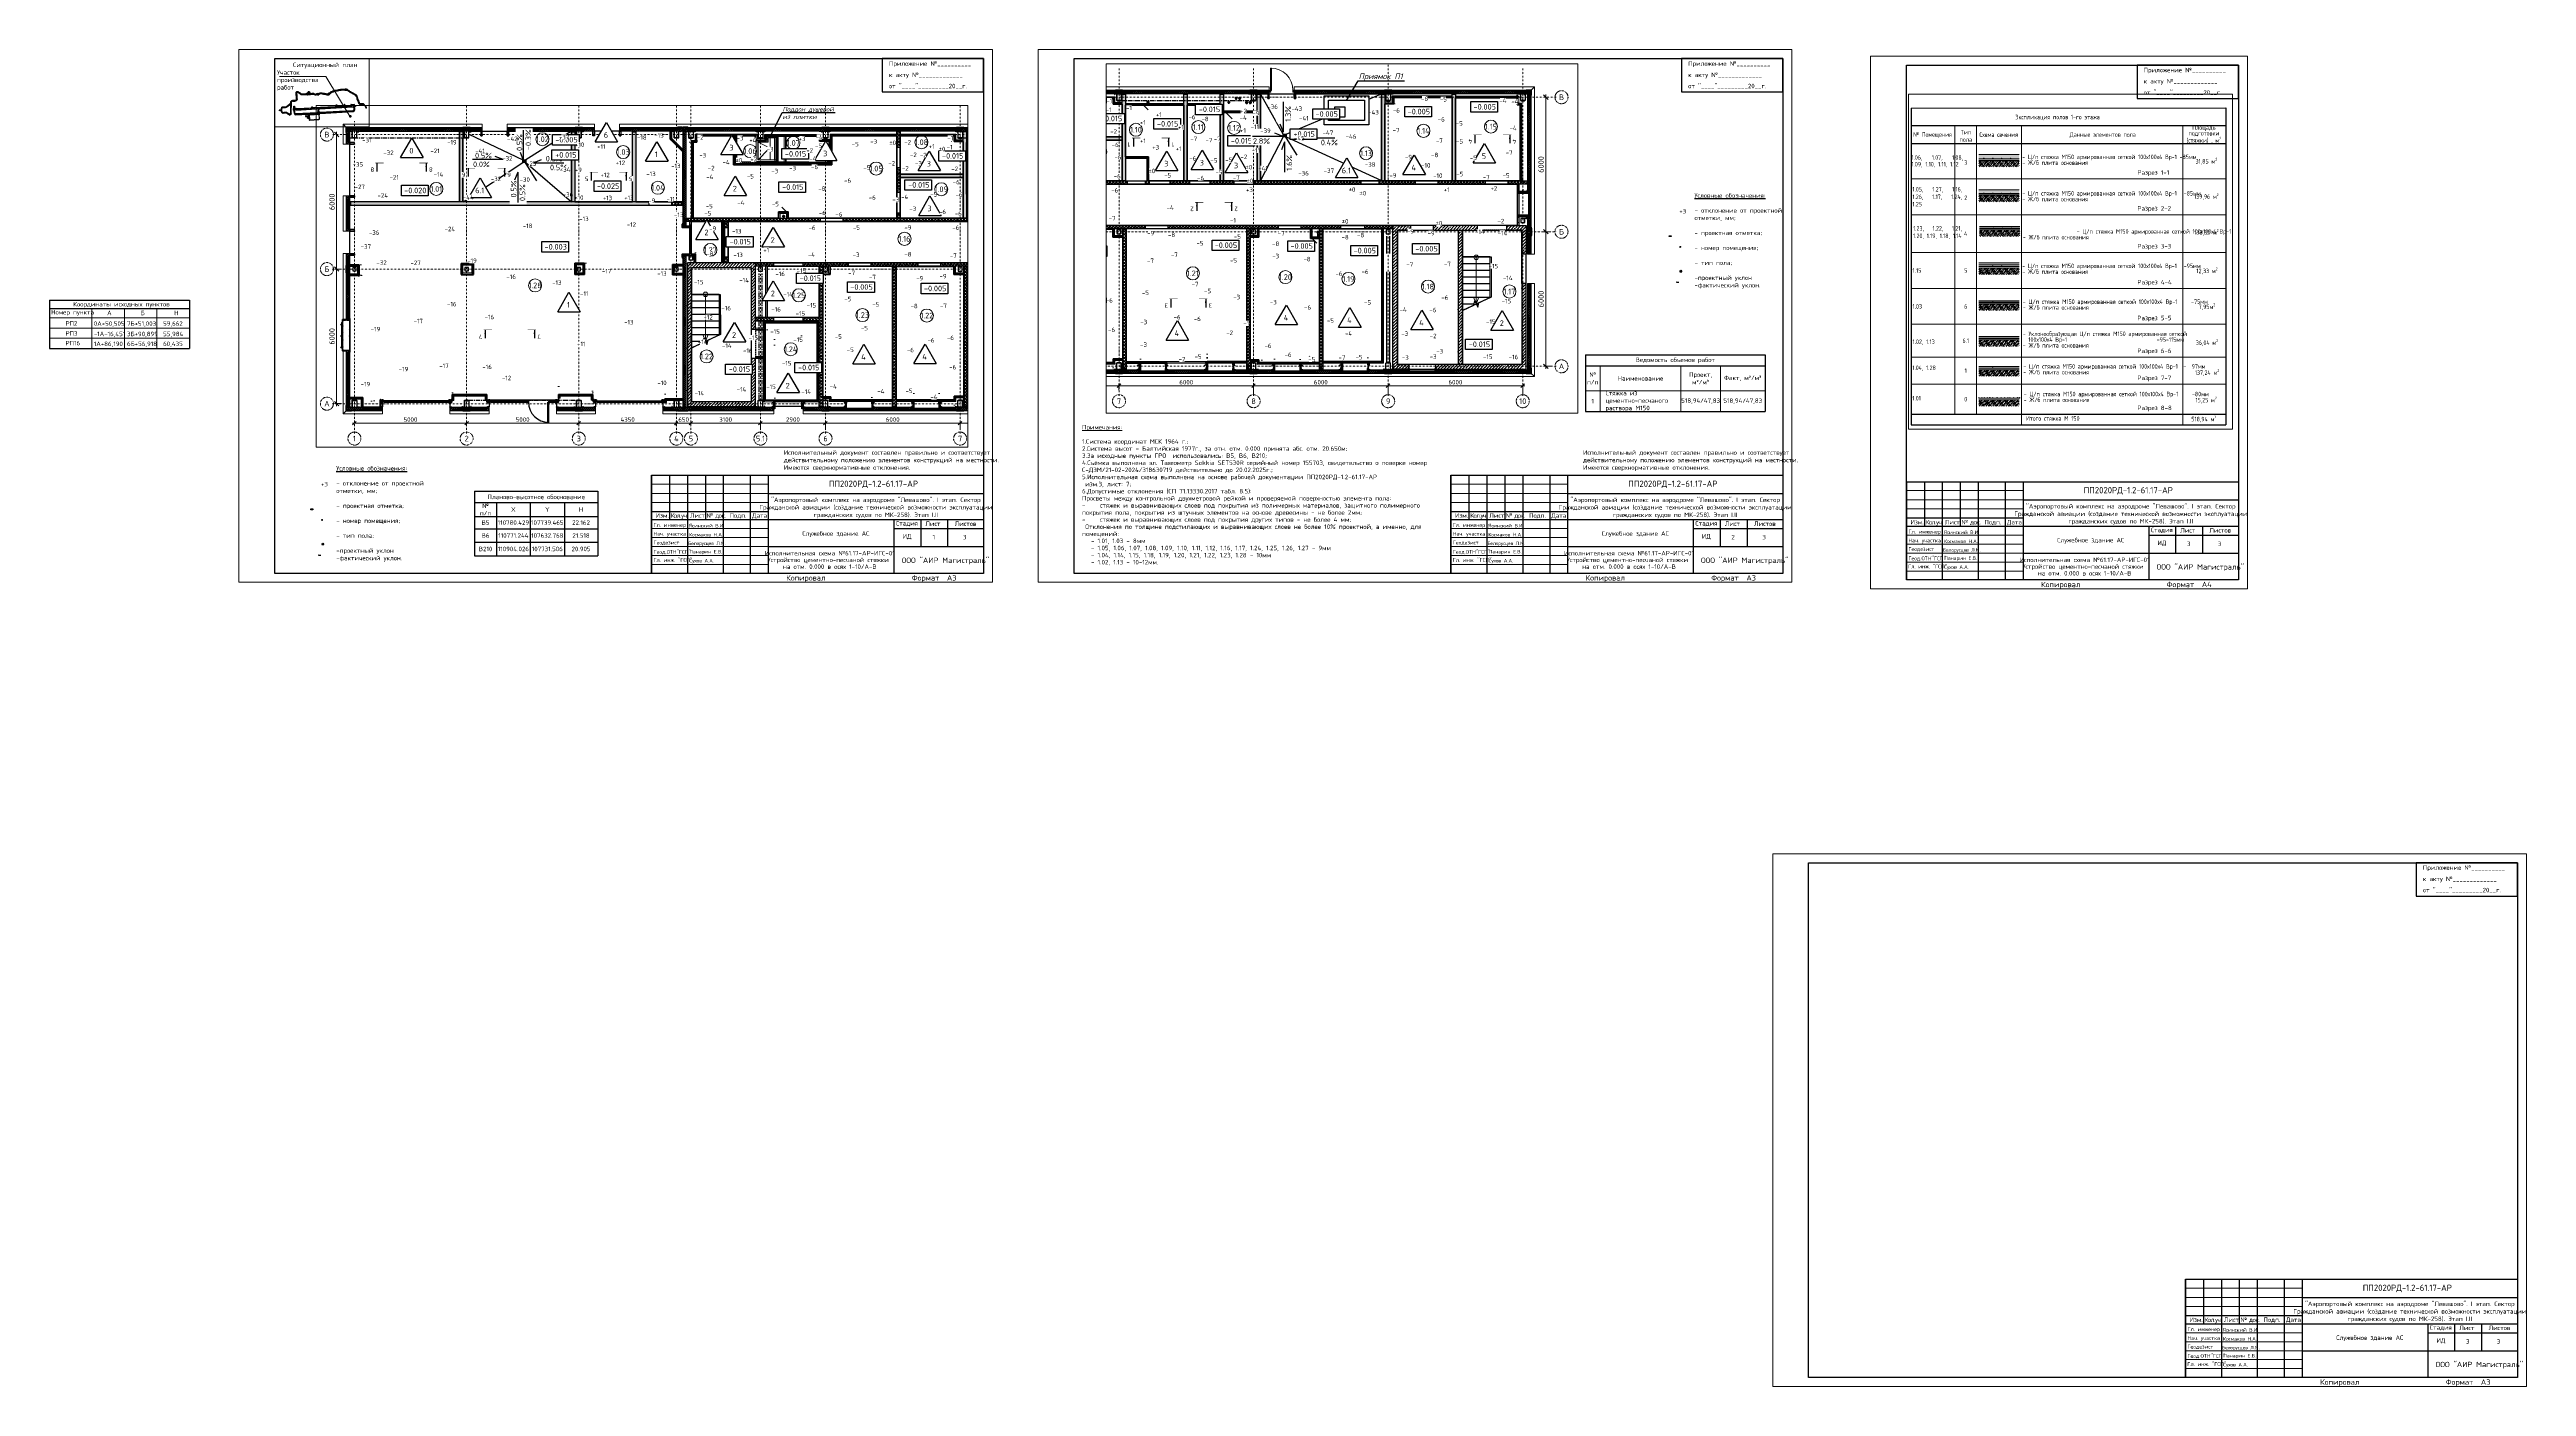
# Paper-space layout 'отм. 0.000' of a CAD drawing. Header units: metres. Extents: x -214 to 1166, y -518 to 228.
# The model-space entities are those that its viewports show. They can reach past a viewport. Long polylines and large blocks are cut down to what shows.
import ezdxf
from ezdxf import colors
from ezdxf.entities.mleader import LeaderData, LeaderLine
from ezdxf.enums import TextEntityAlignment as Align
from ezdxf.math import Vec2, Vec3

# ---------------------------------------------------------------- set-up
doc = ezdxf.new("R2010")
doc.units = ezdxf.units.M
doc.header["$PDMODE"] = 35
doc.header["$PDSIZE"] = 0.03
for name, pattern in [('_ШТР__3__1_5_', [4.5, 3, -1.5]), ('CENTER', [50.8, 31.75, -6.35, 6.35, -6.35]), ('XKITLINE00', [0]), ('XKITLINE02', [4, 2, -2]), ('Xref_level ST-8$0$DASHDOT', [25.4, 12.7, -6.35, 0, -6.35])]:
    doc.linetypes.add(name, pattern=pattern)
doc.layers.get('Defpoints').update_dxf_attribs({"color": 4})
for name, color, linetype in [('01', 123, 'Continuous'), ('A-Wall', 113, 'Continuous'), ('A-WALL-PATT', 181, 'Continuous'), ('HAUPTPROFIL', 7, 'Continuous'), ('Part', 7, 'Continuous'), ('PDF _Текст', 7, 'Continuous'), ('ren.reinforcement.thin', 7, 'Continuous'), ('S-METL', 7, 'Continuous'), ('высотные отклонения', 7, 'Continuous'), ('Лестницы', 7, 'Continuous'), ('Обычные линии', 7, 'Continuous'), ('Основной', 7, 'Continuous'), ('Оформление на листе', 7, 'Continuous'), ('Оформление_Н', 7, 'Continuous'), ('рамка', 7, 'Continuous'), ('Средние', 142, 'Continuous'), ('Стены', 7, 'Continuous'), ('Стены ГКЛ (графика)', 7, 'Continuous'), ('фундаменты кж', 7, 'Continuous')]:
    doc.layers.add(name, color=color, linetype=linetype)
doc.layers.add('0_сети', color=7, linetype='Continuous', lineweight=0, transparency=0.7)
for name, color, linetype, lineweight in [('_4-3_ маркировка на кладочных планах АР', 7, 'Continuous', 0), ('_5-2_Штриховка пол', 7, 'Continuous', 9), ('_ЭОМ_Текст', 7, 'Continuous', 15), ('S-WALL-PATT', 7, 'Continuous', 0), ('Выноски', 7, 'Continuous', 15), ('МАРКИ_ПОЛА НОВ', 7, 'Continuous', 25), ('Обобщенные модели', 7, 'Continuous', 18), ('Оборудование', 188, 'Continuous', 18), ('ОСИ', 250, 'Xref_level ST-8$0$DASHDOT', 5), ('Привязки', 7, 'Continuous', 9), ('Стены штриховка', 7, 'Continuous', 9), ('Типовые аннотации', 250, 'Continuous', 18), ('Цоколь', 252, 'Continuous', 18), ('Элементы узлов', 7, 'Continuous', 18)]:
    doc.layers.add(name, color=color, linetype=linetype, lineweight=lineweight)
doc.layers.add('_5-1_Площадь помещений', color=2, linetype='Continuous', lineweight=30, plot=False)
for name, color, linetype, plot in [('ГКЛ (контур)', 255, 'Continuous', False), ('ГКЛ Откосы (контур)', 7, 'Continuous', False), ('НЕ ПЕЧАТЬ', 7, 'Continuous', False)]:
    doc.layers.add(name, color=color, linetype=linetype, plot=plot)
for name, color, linetype, lineweight, true_color in [('Каркас_Импост', 7, 'Continuous', 9, 0x804000), ('Монтажный зазор', 7, 'Continuous', 9, 0x804000), ('Ограждение', 7, 'Continuous', 9, 0x408080), ('Окна', 7, 'Continuous', 9, 0x0080c0), ('Панель', 7, 'Continuous', 9, 0x804000), ('Поручни', 7, 'Continuous', 9, 0x408080), ('Сантехнические приборы', 7, 'Continuous', 18, 0x0080c0)]:
    doc.layers.add(name, color=color, linetype=linetype, lineweight=lineweight, true_color=true_color)
doc.styles.add('159', font='arial.ttf')
doc.styles.add('GOST-2.304_Type-B', font='GOST_Common.ttf')
doc.styles.add('ISOCPEUR', font='isocpeur.ttf', dxfattribs={"height": 250})
doc.styles.add('ISOCPEUR_I_6', font='isocpeur.ttf', dxfattribs={"height": 2.5})
doc.styles.add('PDF ISOCPEUR Italic', font='isocpeui.ttf')
doc.styles.add('Норм', font='isocpeur.ttf')
doc.styles.add('Норм 2.5', font='isocpeur.ttf', dxfattribs={"height": 2.5})
doc.styles.add('стиль1', font='isocpeur.ttf')
doc.dimstyles.new('Норм Оси', dxfattribs={"dimtxt": 2.5, "dimasz": 2, "dimexe": 1, "dimexo": 0.6267, "dimgap": 0.81, "dimtad": 1, "dimdec": 0, "dimlfac": 1000, "dimrnd": 10, "dimzin": 0, "dimtxsty": 'Норм 2.5', "dimblk": 'OBLIQUE', "dimcen": 0.9, "dimdle": 1.2, "dimclrd": 256, "dimclrt": 256, "dimadec": 3, "dimazin": 0, "dimtfac": 1, "dimtdec": 0, "dimtofl": 0, "dimtmove": 0, "dimatfit": 3, "dimfxl": 1, "dimtfill": 1, "dimtolj": 1, "dimtzin": 0, "dimlwd": -1, "dimlwe": -1, "dimarcsym": 0})
pattern_1 = [(0, (12, 6), (3, 300), [3, -300]), (10, (108, 12), (-49.14, 295.96), [3, -300]), (20, (54, 78), (-99.79, 282.93), [3, -300]), (30, (120, 126), (-147.4, 261.3), [3, -300]), (40, (42, 144), (-190.54, 231.74), [3, -300]), (50, (66, 216), (-227.88, 195.13), [3, -300]), (60, (24, 270), (-258.3, 152.6), [3, -300]), (70, (120, 264), (-280.88, 105.43), [3, -300]), (80, (192, 276), (-294.92, 55.05), [3, -300]), (90, (228, 204), (-300, 3), [3, -300]), (100, (288, 198), (-295.96, -49.14), [3, -300]), (110, (288, 90), (-282.93, -99.8), [3, -300]), (120, (234, 54), (-261.3, -147.4), [3, -300]), (130, (150, 72), (-231.74, -190.54), [3, -300]), (140, (204, 126), (-195.13, -227.88), [3, -300]), (150, (150, 180), (-152.6, -258.3), [3, -300]), (160, (276, 12), (-105.43, -280.88), [3, -300])]
pattern_2 = [(45, (-8245.93595, -4184.87421), (-0.134703842, 0.134703842), []), (45, (-8245.80125, -4184.87421), (-0.134703842, 0.134703842), [0.238125, -0.047625, 0, -0.047625])]
pattern_3 = [(315, (-8245.93595, -4184.87421), (0.070710678, 0.070710678), []), (315, (-8245.86525, -4184.87421), (0.070710678, 0.070710678), [0.05, -0.05])]
pattern_4 = [(45, (-17085, -9191.363), (-13.258252, 13.258252), []), (135, (-17085, -9191.363), (-13.258252, -13.258252), [])]
pattern_5 = [(45, (345.36, 7e-13), (-106.066, 106.066), [])]

# ---------------------------------------------------------------- blocks, each defined once
blk = doc.blocks.new('*E220')
at = {"layer": 'Оформление на листе', "color": 252, "linetype": 'Continuous', "lineweight": 5, "flags": 128}
blk.add_lwpolyline([(-1935, -140), (-1925, -139), (-1916, -141, 0.0568124), (-1912, -141, 0.4243462), (-1909, -138), (-1909, -131), (-1892, -130), (-1892, -137, 0.4139398), (-1889, -140), (-1870, -139), (-1850, -138), (-1835, -137), (-1835, -137), (-1834, -137), (-1834, -137), (-1833, -137), (-1833, -137), (-1832, -137), (-1831, -136), (-1831, -136), (-1830, -136), (-1830, -136), (-1829, -136), (-1829, -135), (-1828, -135), (-1828, -135), (-1827, -135), (-1827, -134), (-1826, -134), (-1826, -134), (-1825, -133), (-1825, -133), (-1824, -133), (-1824, -132), (-1824, -132), (-1823, -132), (-1823, -131), (-1823, -131), (-1822, -131), (-1822, -130), (-1821, -130), (-1821, -129), (-1821, -129), (-1820, -128), (-1820, -128), (-1820, -127), (-1820, -127), (-1819, -126), (-1819, -126), (-1819, -125), (-1819, -124), (-1819, -124), (-1818, -123), (-1818, -123), (-1818, -122), (-1818, -122), (-1818, -121), (-1818, -120), (-1818, -120), (-1818, -119), (-1818, -119), (-1818, -118), (-1818, -118), (-1818, -117), (-1821, -67, -0.0009772), (-1821, -64, -0.0029303), (-1821, -61, -0.0048834), (-1821, -58, -0.0068366), (-1822, -54, -0.0087898), (-1821, -51, -0.0107431), (-1821, -48, -0.0126965), (-1821, -44, -0.01465), (-1820, -41, -0.2837405), (-1781, 3, -0.01465), (-1777, 4, -0.0126965), (-1774, 4, -0.0107431), (-1771, 5, -0.0087898), (-1767, 5, -0.0068366), (-1764, 6, -0.0048834), (-1761, 6, -0.0029303), (-1757, 6, -0.0009772), (-1754, 6), (-1651, 9), (-1651, 9, 0.0014969), (-1646, 10, 0.003972), (-1641, 10, 0.0064507), (-1637, 11, 0.0089336), (-1633, 12, 0.0114217), (-1628, 12, 0.0139158), (-1624, 14, 0.0164173), (-1620, 15, 0.0189276), (-1617, 16), (-1617, 16), (-1616, 17), (-1616, 17, 0.0189284), (-1612, 18, 0.0164178), (-1609, 19, 0.0139161), (-1605, 21, 0.0114218), (-1601, 23, 0.0089335), (-1597, 25, 0.0064504), (-1593, 27, 0.0039715), (-1589, 30, 0.0014962), (-1585, 32), (-1585, 32), (-1429, 153), (-1429, 153, 0.0015589), (-1427, 155, 0.0036118), (-1425, 157, 0.0056752), (-1423, 160, 0.0077516), (-1421, 162, 0.009844), (-1419, 164, 0.0119562), (-1417, 166, 0.0140931), (-1416, 169, 0.0162609), (-1414, 171, 0.0000071), (-1414, 171, 0.0957836), (-1407, 184, 0.0162626), (-1406, 187, 0.0140945), (-1405, 189, 0.0119574), (-1405, 192, 0.009845), (-1404, 195, 0.0077524), (-1403, 198, 0.0056758), (-1403, 201, 0.0036121), (-1402, 204, 0.0015591), (-1401, 207), (-1401, 209)], format="xyb", dxfattribs=at)
at = {"layer": 'Оформление на листе', "color": 252, "linetype": 'Continuous', "lineweight": 30, "flags": 128}
for points in [[(-1879, -145), (-1892, -146), (-1893, -146), (-1907, -147), (-1908, -132), (-1893, -131), (-1893, -138, 0.4139398), (-1889, -141), (-1835, -138, 0.4164013), (-1816, -117), (-1819, -67, -0.000977), (-1820, -64, -0.0029302), (-1820, -61, -0.0048833), (-1820, -58, -0.0068365), (-1820, -54, -0.0087897), (-1820, -51, -0.010743), (-1820, -48, -0.0126964), (-1819, -44, -0.0146499), (-1819, -41, -0.2837405), (-1780, 2, -0.0146499), (-1777, 2, -0.0126964), (-1774, 3, -0.010743), (-1770, 3, -0.0087897), (-1767, 4, -0.0068365), (-1764, 4, -0.0048833), (-1761, 4, -0.0029302), (-1757, 4, -0.000977), (-1754, 4), (-1650, 8), (-1650, 8, 0.0014332), (-1646, 8, 0.0039048), (-1641, 9, 0.006379), (-1637, 9, 0.0088564), (-1632, 10, 0.0113377), (-1628, 11, 0.0138236), (-1624, 12, 0.0163151), (-1620, 13, 0.0188132), (-1616, 15), (-1616, 15), (-1616, 15), (-1616, 15, 0.018814), (-1612, 16, 0.0163156), (-1608, 18, 0.0138239), (-1604, 20, 0.0113378), (-1600, 22, 0.0088563), (-1596, 24, 0.0063787), (-1592, 26, 0.0039043), (-1588, 29, 0.0014325), (-1584, 31), (-1584, 31), (-1428, 152), (-1428, 152, 0.0014266), (-1426, 154, 0.0034703), (-1424, 156, 0.0055218), (-1422, 158, 0.0075832), (-1420, 161, 0.0096567), (-1418, 163, 0.011745), (-1416, 165, 0.0138519), (-1415, 168, 0.0159816), (-1413, 170, 0.0000071), (-1413, 170, 0.0957836), (-1406, 184, 0.0159832), (-1405, 186, 0.0138533), (-1404, 189, 0.0117462), (-1403, 192, 0.0096576), (-1402, 195, 0.007584), (-1402, 198, 0.0055224), (-1401, 201, 0.0034706), (-1401, 204, 0.0014267), (-1400, 207), (-1400, 209)], [(-1791, -149, -0.3187793), (-1806, -131), (-1810, -67), (-1810, -67, -0.0014265), (-1810, -63, -0.0034701), (-1810, -60, -0.0055215), (-1809, -57, -0.0075827), (-1809, -54, -0.009656), (-1808, -51, -0.0117442), (-1808, -49, -0.0138509), (-1807, -46, -0.0159805), (-1806, -43, -0.0000116), (-1806, -43, -0.2837405), (-1777, -11, -0.0000145), (-1777, -11, -0.0159798), (-1774, -10, -0.0138503), (-1772, -9, -0.0117437), (-1769, -8, -0.0096556), (-1766, -7, -0.0075823), (-1763, -7, -0.0055212), (-1760, -6, -0.0034699), (-1757, -6, -0.0014265), (-1754, -5), (-1754, -5), (-1650, -2, 0.0012179), (-1646, -2, 0.0036528), (-1641, -2, 0.0060878), (-1636, -1, 0.0085228), (-1631, -1, 0.0109579), (-1626, 0, 0.0133932), (-1621, 1, 0.0158286), (-1617, 2, 0.0182642), (-1612, 3), (-1612, 3, 0.0182642), (-1607, 5, 0.0158286), (-1602, 7, 0.0133932), (-1598, 10, 0.0109579), (-1594, 12, 0.0085228), (-1590, 15, 0.0060878), (-1586, 18, 0.0036528), (-1582, 21, 0.0012179), (-1579, 24), (-1422, 144, 0.000977), (-1420, 146, 0.0029302), (-1417, 148, 0.0048833), (-1415, 150, 0.0068365), (-1412, 152, 0.0087897), (-1410, 154, 0.010743), (-1407, 157, 0.0126964), (-1405, 159, 0.0146499), (-1403, 162, 0.0957836), (-1394, 180, 0.0146499), (-1393, 184, 0.0126964), (-1392, 187, 0.010743), (-1392, 190, 0.0087897), (-1391, 194, 0.0068365), (-1391, 197, 0.0048833), (-1391, 200, 0.0029302), (-1391, 203, 0.000977), (-1391, 206), (-1390, 209)]]:
    blk.add_lwpolyline(points, format="xyb", dxfattribs=at)
at = {"layer": 'Оформление на листе', "color": 252, "flags": 128}
for points in [[(-216, 630), (-217, 625), (-217, 623), (-218, 617, -0.3475572), (-235, 600), (-235, 600, 0.061273), (-257, 595, 0.0612626), (-277, 584), (-277, 584, -0.1798887), (-305, 575, -0.0259431), (-309, 575, -0.0230038), (-314, 576, -0.0200727), (-318, 577, -0.0171485), (-323, 578, -0.0142299), (-328, 580, -0.0113161), (-333, 581, -0.0084062), (-337, 584, -0.0054995), (-342, 586, -0.0020532), (-345, 587, -0.0007631), (-349, 589), (-367, 600, 0.000977), (-369, 602, 0.0029302), (-372, 603, 0.0048833), (-375, 605, 0.0068365), (-378, 606, 0.0087897), (-381, 608, 0.010743), (-384, 609, 0.0126964), (-387, 610, 0.0146499), (-390, 611, 0.0511258), (-401, 613, 0.0146499), (-405, 614, 0.0126964), (-408, 614, 0.010743), (-411, 613, 0.0087897), (-415, 613, 0.0068365), (-418, 613, 0.0048833), (-421, 612, 0.0029302), (-424, 612, 0.000977), (-427, 611), (-465, 605, -0.0091781), (-501, 600, -0.2893817), (-530, 613), (-530, 613), (-539, 627), (-550, 644), (-552, 647), (-557, 655), (-561, 661), (-567, 670), (-568, 672), (-569, 673), (-570, 675), (-571, 676), (-572, 677), (-573, 679), (-574, 680), (-575, 681), (-576, 682), (-578, 684), (-579, 685), (-581, 686), (-582, 687), (-584, 687), (-585, 688), (-587, 689), (-588, 689), (-590, 690), (-592, 690), (-593, 691), (-595, 691), (-597, 691), (-598, 691), (-600, 691), (-602, 691), (-604, 691), (-605, 690), (-607, 690), (-609, 689), (-610, 689), (-612, 688), (-614, 687), (-615, 686), (-617, 685), (-618, 684), (-619, 683), (-621, 682), (-622, 681), (-623, 679), (-624, 678), (-625, 676), (-626, 675), (-627, 674), (-628, 672), (-629, 670), (-629, 669), (-630, 667), (-630, 665), (-631, 664), (-631, 662), (-631, 660), (-631, 659), (-631, 657), (-631, 655), (-631, 653), (-631, 652), (-631, 650), (-631, 648), (-631, 647), (-631, 645), (-631, 644), (-632, 642), (-632, 641), (-633, 639), (-633, 638), (-634, 637), (-635, 635), (-635, 634), (-636, 633), (-637, 632), (-638, 631), (-639, 630), (-640, 629), (-641, 628), (-642, 627), (-643, 626), (-645, 625), (-646, 624), (-648, 624), (-649, 623), (-651, 622), (-653, 621), (-654, 621), (-656, 620), (-665, 617), (-665, 617), (-684, 611), (-693, 607), (-703, 604), (-710, 602), (-722, 598), (-731, 595), (-741, 592), (-744, 591, -0.0744634), (-759, 588), (-879, 585), (-879, 585, -0.0018914), (-884, 585, -0.0035175), (-888, 586, -0.0053193), (-892, 586, -0.0071245), (-895, 587, -0.0089336), (-899, 587), (-899, 587, -0.1029032), (-935, 598, -0.0000077), (-935, 598, -0.0089328), (-938, 599, -0.0071234), (-942, 601, -0.005318), (-945, 602, -0.0035158), (-948, 604, -0.0018884), (-953, 606), (-953, 606), (-1055, 674, 0.0019541), (-1060, 678, 0.0058604), (-1066, 681, 0.0097668), (-1071, 684, 0.0136736), (-1077, 687, 0.0175808), (-1083, 690, 0.0214885), (-1089, 692, 0.0253969), (-1096, 694, 0.0293061), (-1102, 695, 0.3265923), (-1158, 661, 0.0293061), (-1160, 655, 0.0253969), (-1161, 649, 0.0214885), (-1162, 642, 0.0175808), (-1163, 635, 0.0136736), (-1163, 629, 0.0097668), (-1162, 622, 0.0058604), (-1162, 616, 0.0019541), (-1161, 610), (-1137, 385), (-1137, 385, -0.000764), (-1137, 381, -0.0020541), (-1137, 378, -0.0055004), (-1137, 373, -0.0084068), (-1137, 367, -0.0113163), (-1137, 362, -0.0142299), (-1138, 357, -0.0171481), (-1138, 352, -0.020072), (-1140, 348, -0.0230027), (-1141, 343, -0.0259417), (-1143, 339), (-1143, 339, -0.1421969), (-1158, 321), (-1158, 321, -0.0259412), (-1161, 318, -0.0230023), (-1165, 316, -0.0200717), (-1169, 314, -0.0171479), (-1174, 312, -0.0142298), (-1179, 310, -0.0113164), (-1184, 309, -0.008407), (-1189, 308, -0.0055008), (-1194, 307, -0.0020544), (-1197, 306, -0.0007643), (-1201, 305), (-1201, 305), (-1324, 292, 0.0019541), (-1330, 291, 0.0058604), (-1337, 290, 0.0097668), (-1343, 289, 0.0136736), (-1349, 288, 0.0175808), (-1356, 286, 0.0214885), (-1362, 284, 0.0253969), (-1368, 281, 0.0293061), (-1374, 277, 0.1072234), (-1390, 260, 0.0293061), (-1393, 254, 0.0253969), (-1395, 248, 0.0214885), (-1397, 241, 0.0175808), (-1398, 235, 0.0136736), (-1399, 228, 0.0097668), (-1399, 222, 0.0058604), (-1400, 216, 0.0019541), (-1400, 209), (-1400, 209), (-1400, 176, 0.0021882), (-1399, 149, 0.0019379), (-1400, 126), (-1406, -297), (-1391, -297), (-1391, -297, -0.3932453), (-1385, -303)], [(-1386, -289, -1.0367246), (-1391, -289), (-1391, -282), (-1391, -282, -0.4142136), (-1401, -272), (-1395, 126, -0.0019379), (-1395, 149, -0.0021882), (-1393, 175), (-1390, 209), (-1390, 209, -0.0007623), (-1390, 213, -0.0020514), (-1390, 216, -0.0054977), (-1389, 221, -0.0084045), (-1388, 227, -0.0113145), (-1387, 232, -0.0142285), (-1386, 236, -0.0171472), (-1385, 241, -0.0200715), (-1383, 246, -0.0230027), (-1381, 250, -0.0259421), (-1378, 254, -0.0000134), (-1378, 254, -0.1072234), (-1366, 267, -0.0000213), (-1366, 267, -0.0259413), (-1363, 269, -0.0230019), (-1359, 272, -0.0200707), (-1354, 274, -0.0171463), (-1350, 276, -0.0142277), (-1345, 277, -0.0113137), (-1340, 279, -0.0084037), (-1335, 280, -0.0054969), (-1330, 281, -0.0020505), (-1326, 282, -0.000762), (-1323, 282), (-1323, 282), (-1237, 292)], [(-629, 582), (-605, 582, 0.0353295), (-464, 596), (-426, 602), (-426, 602, -0.0017934), (-422, 602, -0.0030981), (-419, 602, -0.0046055), (-417, 602, -0.006119), (-414, 602, -0.0076398), (-412, 602, -0.0091693), (-409, 602, -0.0107092), (-407, 601, -0.0122616), (-405, 601, -0.0138292), (-402, 601, -0.0000206), (-402, 601, -0.0511239), (-394, 599, -0.0138312), (-392, 599, -0.0122638), (-389, 598, -0.0107114), (-387, 598, -0.0091715), (-385, 597, -0.0076421), (-382, 596, -0.0061214), (-380, 595, -0.0046079), (-377, 594, -0.0031005), (-375, 593, -0.0017973), (-372, 592), (-353, 581, 0.0019541), (-348, 578, 0.0058604), (-342, 575, 0.0097668), (-337, 571, 0.0136736), (-331, 569, 0.0175808), (-325, 566, 0.0214885), (-318, 564, 0.0253969), (-312, 563, 0.0293061), (-305, 562, 0.1798931), (-269, 574), (-269, 574, -0.0626645), (-251, 584, -0.0000023), (-251, 584, -0.5657379), (-224, 563), (-224, 562)], [(262, 591, -0.0853254), (220, 590), (220, 590), (200, 592), (180, 594), (-44, 627, 0.0011165), (-49, 628, 0.0033486), (-54, 629, 0.0055808), (-59, 629, 0.007813), (-64, 630, 0.0100453), (-69, 630, 0.0122778), (-74, 630, 0.0145103), (-80, 630, 0.016743), (-85, 629, 0.0082931), (-87, 629, 0.0180408), (-93, 628, 0.015635), (-98, 626, 0.0132294), (-104, 624, 0.0108239), (-109, 622, 0.0084186), (-114, 620, 0.0060133), (-119, 618, 0.0036081), (-124, 615, 0.001203), (-129, 613), (-129, 613), (-129, 613, -0.0024586), (-134, 610, -0.0068153), (-140, 608, -0.0111797), (-145, 606, -0.0155541), (-150, 605, -0.0199413), (-156, 604), (-156, 604, -0.033826), (-164, 602, -0.0000083), (-164, 602, -0.0199421), (-170, 601, -0.0155537), (-175, 600, -0.011178), (-181, 600, -0.0068124), (-187, 600, -0.0024545), (-193, 600), (-193, 600), (-193, 600, -0.4240774), (-211, 622), (-211, 624), (-210, 629)], [(844, 781), (852, 782), (1010, 795), (1015, 791), (1028, 792), (1028, 792, -0.0009226), (1033, 792, -0.0024964), (1038, 792, -0.0040708), (1042, 792, -0.0056461), (1047, 792, -0.0072223), (1052, 792, -0.0087996), (1057, 792, -0.010378), (1061, 791, -0.0119577), (1066, 790, -0.0000042), (1066, 790, -0.0168974), (1072, 790), (1076, 793), (1081, 792), (1084, 791), (1087, 790), (1090, 789), (1094, 787), (1096, 786), (1099, 785), (1102, 784), (1104, 782), (1107, 781), (1110, 779), (1112, 778), (1115, 776), (1118, 774), (1120, 773), (1122, 771), (1125, 770), (1127, 768), (1127, 768), (1196, 719, 0.0300637), (1298, 654), (1450, 570), (1450, 570, -0.0012243), (1457, 566, -0.003574), (1463, 563, -0.0042227), (1468, 560, -0.0055446), (1472, 557, -0.0068666), (1477, 553, -0.0081888), (1481, 550, -0.0095112), (1486, 547, -0.0108338), (1490, 543, -0.0121565), (1493, 540, -0.0134795), (1497, 536), (1497, 536, -0.0252804), (1503, 529), (1503, 529, -0.0134806), (1507, 525, -0.0121574), (1510, 520, -0.0108344), (1513, 516, -0.0095116), (1515, 511, -0.008189), (1518, 506, -0.0068666), (1520, 502, -0.0055443), (1523, 497, -0.0042222), (1525, 492, -0.0035724), (1528, 485, -0.0012235), (1531, 478), (1531, 478), (1588, 330), (1612, 275), (1617, 260, -0.0058242), (1634, 216), (1640, 198, 0.0009768), (1641, 195, 0.0029299), (1642, 192, 0.0048831), (1643, 189, 0.0068363), (1644, 186, 0.0087895), (1646, 183, 0.0107428), (1647, 180, 0.0126962), (1649, 178, 0.0146497), (1651, 175, 0.1892297), (1682, 153, 0.0146497), (1685, 153, 0.0126962), (1688, 152, 0.0107428), (1692, 152, 0.0087895), (1695, 152, 0.0068363), (1698, 152, 0.0048831), (1701, 152, 0.0029299), (1704, 152, 0.0009768), (1707, 152), (1786, 153), (1786, 153, -0.0010069), (1790, 153, -0.0029619), (1793, 153, -0.004917), (1797, 153, -0.0068721), (1801, 153, -0.0088274), (1804, 153, -0.0107829), (1808, 152, -0.0127386), (1812, 151, -0.0146945), (1815, 151), (1815, 151, -0.0788947), (1832, 144, -0.0000184), (1832, 144, -0.0146922), (1835, 142, -0.0127363), (1838, 140, -0.0107806), (1841, 138, -0.0088251), (1843, 135, -0.0068698), (1846, 133, -0.0049146), (1849, 131, -0.0029596), (1852, 128, -0.0010046), (1854, 125), (1854, 125), (1911, 68), (1911, 68, -0.0005991), (1914, 65, -0.0017717), (1916, 62, -0.0029443), (1919, 59, -0.0041169), (1921, 57, -0.0052895), (1923, 54, -0.0064622), (1926, 51, -0.0076349), (1928, 48, -0.0088077), (1930, 45, -0.0000053), (1930, 45, -0.0257926), (1936, 37, -0.0000078), (1936, 37, -0.0088071), (1937, 33, -0.0076344), (1939, 30, -0.0064618), (1941, 27, -0.0052892), (1942, 24, -0.0041166), (1944, 20, -0.0029441), (1945, 17, -0.0017715), (1947, 13, -0.0005991), (1948, 10), (1948, 10), (1953, -3, -0.4142136), (1948, -16), (1947, -17), (1953, -31), (1967, -25), (1961, -11), (1952, 12, 0.000586), (1951, 15, 0.0017579), (1950, 19, 0.0029298), (1948, 22, 0.0041017), (1947, 26, 0.0052736), (1945, 29, 0.0064455), (1944, 32, 0.0076174), (1942, 36, 0.0087894), (1940, 39, 0.0257926), (1934, 48, 0.0087894), (1932, 51, 0.0076174), (1930, 54, 0.0064455), (1927, 57, 0.0052736), (1925, 60, 0.0041017), (1922, 63, 0.0029298), (1919, 65, 0.0017579), (1917, 68, 0.000586), (1914, 71), (1857, 129, 0.0009768), (1855, 131, 0.0029299), (1852, 134, 0.004883), (1849, 136, 0.0068362), (1847, 139, 0.0087895), (1844, 142, 0.0107428), (1841, 144, 0.0126962), (1838, 146, 0.0146497), (1834, 148, 0.0789135), (1816, 156, 0.0146497), (1812, 157, 0.0126962), (1809, 157, 0.0107428), (1805, 157, 0.0087895), (1801, 158, 0.0068362), (1797, 158, 0.004883), (1793, 158, 0.0029299), (1790, 158, 0.0009768), (1786, 158), (1707, 156), (1707, 156, -0.0010203), (1704, 156, -0.0029773), (1701, 156, -0.0049344), (1698, 156, -0.0068917), (1695, 156, -0.0088493), (1692, 157, -0.0108071), (1689, 157, -0.0127652), (1686, 158, -0.0147237), (1683, 158, -0.0000086), (1683, 158, -0.1892297), (1655, 178, -0.000023), (1655, 178, -0.0147203), (1653, 180, -0.0127623), (1652, 183, -0.0108046), (1650, 185, -0.0088472), (1649, 188, -0.0068901), (1648, 191, -0.0049333), (1647, 194, -0.0029766), (1645, 197, -0.0010201), (1644, 200), (1644, 200), (1638, 218, 0.0058242), (1622, 261), (1616, 276), (1597, 333), (1540, 481, 0.0011722), (1537, 488, 0.0035159), (1534, 495, 0.0058597), (1531, 502, 0.0082036), (1528, 509, 0.0105475), (1525, 516, 0.0128916), (1521, 523, 0.0152358), (1517, 530, 0.0175802), (1512, 536, 0.0252964), (1505, 544, 0.0175802), (1500, 549, 0.0152358), (1494, 554, 0.0128916), (1488, 559, 0.0105475), (1481, 563, 0.0082036), (1475, 567, 0.0058597), (1468, 571, 0.0035159), (1462, 575, 0.0011722), (1455, 579), (1303, 662, -0.0300637), (1202, 726), (1133, 776, 0.0007814), (1129, 779, 0.0023439), (1125, 782, 0.0039065), (1120, 785, 0.005469), (1116, 787, 0.0070315), (1112, 790, 0.0085941), (1107, 793, 0.0101568), (1103, 795, 0.0117195), (1098, 797, 0.076064), (1068, 806, 0.0117195), (1062, 806, 0.0101568), (1057, 807, 0.0085941), (1052, 807, 0.0070315), (1047, 807, 0.005469), (1042, 806, 0.0039065), (1037, 806, 0.0023439), (1032, 806, 0.0007814), (1027, 805), (843, 791)], [(1950, -5, 0.0000177), (1950, -5), (1945, 9), (1945, 9), (1944, 11), (1943, 14), (1942, 16), (1941, 19), (1939, 22), (1938, 24), (1937, 27), (1936, 29), (1934, 32), (1933, 34), (1933, 35), (1931, 37), (1929, 40), (1928, 43), (1927, 43), (1927, 43), (1926, 45), (1924, 48), (1922, 50), (1920, 53), (1918, 55), (1915, 58), (1913, 60), (1911, 62), (1909, 65), (1908, 65), (1902, 72), (1888, 86), (1888, 86), (1884, 90), (1879, 95), (1874, 100), (1872, 102), (1864, 110), (1860, 115), (1852, 122), (1852, 123), (1850, 125), (1848, 126), (1846, 128), (1845, 129), (1844, 130), (1842, 132), (1840, 133), (1838, 135), (1836, 136), (1835, 138), (1833, 139), (1831, 140), (1830, 140), (1830, 141), (1828, 142), (1826, 143), (1824, 143), (1822, 144), (1820, 145), (1819, 146), (1817, 146), (1815, 147), (1814, 147), (1814, 147), (1810, 147), (1808, 148), (1806, 148), (1804, 148), (1802, 148), (1800, 148), (1798, 149), (1796, 149), (1794, 149), (1791, 149), (1789, 149), (1787, 149), (1786, 149), (1776, 148), (1756, 147), (1744, 147), (1736, 147), (1734, 147), (1716, 146), (1708, 146), (1705, 146), (1703, 146), (1701, 146), (1698, 146), (1696, 146), (1693, 146), (1691, 146), (1688, 146), (1686, 146), (1683, 147), (1681, 147), (1678, 148), (1676, 148), (1674, 149), (1672, 150), (1669, 151), (1667, 152), (1665, 153), (1663, 154), (1661, 156), (1659, 157), (1657, 158), (1656, 160), (1654, 162), (1652, 163), (1650, 165), (1649, 167), (1647, 169), (1645, 171), (1644, 174), (1643, 176), (1641, 179), (1640, 181), (1639, 183), (1638, 185), (1637, 188), (1637, 190), (1636, 192), (1635, 194), (1634, 196), (1630, 209), (1628, 214), (1627, 219), (1620, 237), (1613, 256), (1612, 258), (1607, 273), (1606, 275), (1598, 293), (1590, 311), (1582, 328), (1581, 330), (1574, 348), (1567, 367), (1560, 386), (1553, 405), (1548, 418)], [(1968, -26), (1952, -32), (1946, -16), (1947, -16, 0.4141216), (1953, -4, 0.0000785), (1953, -4), (1947, 10), (1947, 10), (1946, 12), (1945, 15), (1944, 17), (1943, 20), (1942, 23), (1941, 25), (1939, 28), (1938, 30), (1937, 33), (1935, 36), (1935, 36), (1933, 39), (1931, 41), (1930, 44), (1930, 44), (1929, 44), (1928, 47), (1926, 50), (1924, 52), (1922, 55), (1919, 57), (1917, 59), (1915, 62), (1913, 64), (1911, 66), (1910, 67), (1903, 74), (1890, 88), (1889, 88), (1886, 92), (1880, 97), (1875, 102), (1874, 104), (1866, 112), (1861, 117), (1854, 124), (1853, 125), (1852, 126), (1850, 128), (1848, 130), (1847, 131), (1845, 132), (1844, 134), (1842, 135), (1840, 137), (1838, 138), (1836, 140), (1834, 141), (1832, 142), (1832, 143), (1831, 143), (1829, 144), (1827, 145), (1825, 146), (1823, 147), (1821, 148), (1819, 148), (1817, 149), (1815, 150), (1815, 150), (1815, 150), (1811, 151), (1809, 151), (1807, 151), (1805, 152), (1803, 152), (1800, 152), (1798, 152), (1796, 152), (1794, 152), (1791, 152), (1789, 152), (1787, 152), (1786, 152), (1776, 152), (1756, 152), (1743, 151), (1736, 151), (1734, 151), (1716, 151), (1707, 151), (1705, 151), (1703, 151), (1701, 151), (1698, 151), (1696, 151), (1694, 151), (1691, 151), (1689, 151), (1687, 151), (1684, 152), (1682, 152), (1680, 153), (1678, 153), (1676, 154), (1674, 155), (1672, 156), (1670, 157), (1668, 158), (1666, 159), (1664, 160), (1662, 161), (1661, 162), (1659, 164), (1657, 165), (1656, 167), (1654, 169), (1653, 171), (1651, 172), (1650, 174), (1648, 176), (1647, 179), (1646, 181), (1645, 183), (1644, 185), (1643, 187), (1642, 189), (1641, 192), (1641, 194), (1640, 196), (1639, 198), (1634, 211), (1633, 216), (1631, 220), (1624, 239), (1617, 258), (1616, 259), (1611, 274), (1610, 276), (1602, 295), (1594, 313), (1586, 329), (1586, 331), (1578, 350), (1571, 369), (1564, 387), (1557, 406), (1552, 420)]]:
    blk.add_lwpolyline(points, format="xyb", dxfattribs=at)
blk.add_lwpolyline([(-534, 601, 1.0058093), (-534, 601), (-543, 600), (-553, 599), (-563, 599), (-572, 598), (-573, 598), (-583, 598), (-593, 597), (-605, 597), (-613, 597), (-629, 596), (-654, 596), (-679, 595), (-687, 595, -0.3295212), (-689, 597), (-690, 599), (-681, 602), (-662, 608), (-662, 608), (-653, 611), (-651, 612), (-649, 612), (-648, 613), (-646, 614), (-644, 615), (-642, 615), (-640, 617), (-638, 618), (-636, 619), (-635, 620), (-633, 621), (-632, 623), (-630, 624), (-629, 625), (-628, 627), (-627, 629), (-626, 630), (-625, 632), (-624, 634), (-623, 636), (-622, 638), (-622, 640), (-621, 642), (-621, 644), (-621, 646), (-620, 648), (-620, 650), (-621, 653), (-621, 655), (-621, 656), (-621, 657), (-621, 659), (-621, 660), (-621, 661), (-621, 662), (-621, 663), (-620, 665), (-620, 666), (-619, 667), (-619, 668), (-618, 669), (-618, 670), (-617, 671), (-616, 672), (-616, 673), (-615, 674), (-614, 675), (-613, 676), (-612, 677), (-611, 677), (-610, 678), (-609, 679), (-608, 679), (-607, 680), (-606, 680), (-604, 680), (-603, 681), (-602, 681), (-601, 681), (-600, 681), (-598, 681), (-597, 681), (-596, 681), (-595, 681), (-594, 681), (-593, 680), (-591, 680), (-590, 680), (-589, 679), (-588, 679), (-587, 678), (-586, 677), (-585, 677), (-584, 676), (-583, 675), (-582, 674), (-581, 674), (-580, 673), (-580, 672), (-579, 671), (-578, 669), (-577, 668), (-575, 667), (-574, 665), (-568, 656), (-565, 650), (-559, 642), (-558, 639), (-547, 622), (-538, 608), (-536, 605, 1.0001313), (-536, 606), (-537, 609), (-546, 622), (-557, 639), (-559, 642), (-564, 650), (-568, 656), (-574, 666), (-575, 667), (-576, 668), (-577, 670), (-578, 671), (-579, 672), (-580, 673), (-581, 674), (-582, 675), (-583, 676), (-584, 676), (-585, 677), (-586, 678), (-587, 678), (-588, 679), (-589, 680), (-590, 680), (-591, 681), (-592, 681), (-594, 681), (-595, 681), (-596, 682), (-597, 682), (-598, 682), (-600, 682), (-601, 682), (-602, 681), (-603, 681), (-605, 681), (-606, 680), (-607, 680), (-608, 680), (-609, 679), (-610, 678), (-611, 678), (-612, 677), (-613, 676), (-614, 675), (-615, 674), (-616, 673), (-617, 672), (-618, 671), (-618, 670), (-619, 669), (-619, 668), (-620, 667), (-620, 666), (-621, 665), (-621, 664), (-621, 662), (-621, 661), (-622, 660), (-622, 659), (-622, 657), (-621, 656), (-621, 655), (-621, 653), (-621, 650), (-621, 648), (-621, 646), (-621, 644), (-622, 642), (-622, 640), (-623, 638), (-623, 636), (-624, 634), (-625, 632), (-626, 631), (-627, 629), (-628, 627), (-629, 626), (-631, 624), (-632, 623), (-633, 622), (-635, 620), (-636, 619), (-638, 618), (-640, 617), (-642, 616), (-644, 615), (-646, 614), (-648, 614), (-650, 613), (-651, 612), (-653, 612), (-662, 609), (-663, 609), (-681, 603), (-690, 599), (-700, 596), (-708, 594, 0.00869), (-708, 594, 1.0000097), (-707, 594), (-700, 596), (-690, 599), (-690, 597, 0.3295212), (-687, 594), (-679, 595), (-654, 595), (-629, 596), (-629, 596), (-613, 596), (-605, 596), (-593, 597), (-583, 597), (-573, 598), (-572, 598), (-563, 598), (-553, 599), (-543, 600)], format="xyb", close=True, dxfattribs=at)
blk = doc.blocks.new('Номер_помещения')
blk.add_wipeout([(-5, 0), (0, 8.7), (5, 0)])
for p, q in [((-5, 0), (0, 8.7)), ((-5, 0), (5, 0)), ((0, 8.7), (5, 0))]:
    blk.add_line(p, q)
at = {"style": 'Норм 2.5'}
blk.add_attdef('НОМЕР', text='', height=2.5, dxfattribs=at).set_placement((-0.2, 3.1), align=Align.MIDDLE_CENTER)
blk = doc.blocks.new('axis_name')
at = {"lineweight": 9}
blk.add_circle((0, 0), 2.91, dxfattribs=at)
at = {"style": 'Норм 2.5'}
blk.add_attdef('AXIS_NAME', text='', height=2.5, dxfattribs=at).set_placement((0, 0), align=Align.MIDDLE_CENTER)
blk = doc.blocks.new('Проектная_отметка')
blk.add_wipeout([(0, 0), (0, 4.7), (11.9, 4.7), (11.9, 0)])
blk.add_lwpolyline([(0, 4.7), (11.9, 4.7), (11.9, 0), (0, 0)], close=True)
at = {"style": 'Норм 2.5'}
blk.add_attdef('ОТМЕТКА', text='', height=2.5, dxfattribs=at).set_placement((6.2, 2.4), align=Align.MIDDLE_CENTER)
blk = doc.blocks.new('уклон')
blk.add_wipeout([(-1.8, 3.3), (7.6, 3.6), (7.6, -4), (-2.7, -4), (-2.7, 0), (-6.8, 0)]).dxf.layer = '01'
for q in [(-3.2, 1.4), (6.8, 0)]:
    blk.add_line((-6.8, 0), q)
at = {"style": 'Норм 2.5'}
for tag, p in [('УКЛОН_ПРОЕКТ', (-2.1, 0.6)), ('УКЛОН_ФАКТ', (-2.1, -3.3))]:
    blk.add_attdef(tag, p, '', height=2.5, dxfattribs=at)
blk = doc.blocks.new('*T224')
at = {"layer": 'МАРКИ_ПОЛА НОВ', "color": 0, "linetype": 'ByBlock', "lineweight": -2, "transparency": 16777216}
for p, q in [((0, 0), (68.8, 0)), ((0, 0), (0, -36)), ((68.8, 0), (68.8, -36)), ((0, -6.3), (68.8, -6.3)), ((12.3, -6.3), (12.3, -36)), ((31, -6.3), (31, -36)), ((50.1, -6.3), (50.1, -36)), ((0, -14.1), (68.8, -14.1)), ((0, -20.9), (68.8, -20.9)), ((0, -28.4), (68.8, -28.4)), ((0, -36), (68.8, -36))]:
    blk.add_line(p, q, dxfattribs=at)
at = {"layer": 'МАРКИ_ПОЛА НОВ', "color": 0, "transparency": 16777216, "char_height": 2.5, "attachment_point": 5, "style": 'ISOCPEUR'}
for s, insert, width in [('№ п/п', (6.2, -10.2), 9.343), ('Планово-высотное обоснование', (34.4, -3.2), 65.764), ('Х', (21.7, -10.2), 15.681), ('Y', (40.6, -10.2), 16.111), ('H', (59.4, -10.2), 15.629), ('B5', (6.2, -17.5), 9.343), ('B6', (6.2, -24.7), 9.343), ('110780.429', (21.7, -17.5), 15.681), ('110771.244', (21.7, -24.7), 15.681), ('107739.465', (40.6, -17.5), 16.111), ('107632.768', (40.6, -24.7), 16.111), ('B210', (6.2, -32.2), 9.343), ('110904.026', (21.7, -32.2), 15.681), ('107731.506', (40.6, -32.2), 16.111)]:
    blk.add_mtext(s, dxfattribs=dict(at, insert=insert, width=width))
at = {"layer": 'МАРКИ_ПОЛА НОВ', "transparency": 16777216, "char_height": 2.5, "width": 15.629, "attachment_point": 5, "style": 'ISOCPEUR'}
for s, insert in [('22.162', (59.4, -17.5)), ('21.518', (59.4, -24.7)), ('20.905', (59.4, -32.2))]:
    blk.add_mtext(s, dxfattribs=dict(at, insert=insert))
blk = doc.blocks.new('*T229')
at = {"layer": '_ЭОМ_Текст', "color": 0, "lineweight": 30, "transparency": 16777216}
for p, q in [((0, 0), (100.2, 0)), ((0, 0), (0, -31.7)), ((0, -6.3), (100.2, -6.3)), ((100.2, 0), (100.2, -31.7)), ((0, -31.7), (100.2, -31.7))]:
    blk.add_line(p, q, dxfattribs=at)
at = {"layer": '_ЭОМ_Текст', "color": 0, "lineweight": 13, "transparency": 16777216}
for p, q in [((8.2, -6.3), (8.2, -31.7)), ((53.2, -6.3), (53.2, -31.7)), ((75.2, -6.3), (75.2, -31.7)), ((0, -20.1), (100.2, -20.1))]:
    blk.add_line(p, q, dxfattribs=at)
at = {"layer": '_ЭОМ_Текст', "color": 0, "linetype": 'Continuous', "transparency": 16777216, "char_height": 2.5, "style": 'Норм'}
for s, insert, width, attachment_point in [('№ п/п', (4.1, -13.2), 5.847, 5), ('Наименование', (30.7, -13.2), 42.6, 5), ('Ведомость объемов работ', (50.1, -3.2), 97.847, 5), ('Проект, м²/м³', (64.2, -13.2), 19.6, 5), ('Факт, м²/м³', (87.7, -13.2), 22.6, 5), ('1', (4.1, -25.9), 5.847, 5), ('Стяжка из цементно-песчаного раствора М150', (11.2, -25.9), 39, 4), ('\\A1;518,94/47,83', (64.2, -25.9), 19.6, 5), ('\\A1;518,94/47,83', (87.7, -25.9), 22.6, 5)]:
    blk.add_mtext(s, dxfattribs=dict(at, insert=insert, width=width, attachment_point=attachment_point))
blk = doc.blocks.new('*U188')
at = {"layer": 'A-Wall', "linetype": 'Continuous', "lineweight": 18}
h = blk.add_hatch(dxfattribs=at)
h.set_pattern_fill('GENERAL_TEXTURE', color=30, scale=300, style=0, pattern_type=2)
h.set_pattern_definition(pattern_1)
h.paths.add_polyline_path([(12, 0), (12, -12), (531, -12), (531, 0)], flags=0)
at = {"layer": 'A-Wall', "color": 30, "linetype": 'Continuous', "lineweight": 50}
blk.add_line((1, -1), (291, -1), dxfattribs=at)
at = {"layer": 'A-Wall', "color": 11, "linetype": 'Continuous', "lineweight": 25}
for p, q in [((1, -14), (291, -14)), ((1, -26), (291, -26))]:
    blk.add_line(p, q, dxfattribs=at)
at = {"layer": 'A-Wall', "color": 8, "linetype": 'Continuous', "lineweight": 0}
blk.add_line((1, -76), (291, -76), dxfattribs=at)
for points in [[(1, -1), (1, -76)], [(291, -1), (291, -76)]]:
    blk.add_lwpolyline(points, dxfattribs=at)
blk = doc.blocks.new('*U164')
at = {"layer": 'A-Wall', "linetype": 'Continuous', "lineweight": 18}
h = blk.add_hatch(dxfattribs=at)
h.set_pattern_fill('GENERAL_TEXTURE', color=30, scale=300, style=0, pattern_type=2)
h.set_pattern_definition(pattern_1)
h.paths.add_polyline_path([(12, 0), (12, -12), (531, -12), (531, 0)], flags=0)
at = {"layer": 'A-Wall', "color": 30, "linetype": 'Continuous', "lineweight": 50}
blk.add_line((1, -1), (1077, -1), dxfattribs=at)
at = {"layer": 'A-Wall', "color": 11, "linetype": 'Continuous', "lineweight": 25}
for p, q in [((1, -14), (1064, -14)), ((1, -26), (1052, -26))]:
    blk.add_line(p, q, dxfattribs=at)
at = {"layer": 'A-Wall', "color": 8, "linetype": 'Continuous', "lineweight": 0}
blk.add_line((1, -76), (1002, -76), dxfattribs=at)
for points in [[(1, -1), (1, -76)], [(1002, -76), (1077, -1)]]:
    blk.add_lwpolyline(points, dxfattribs=at)
blk = doc.blocks.new('*U163')
at = {"layer": 'A-Wall', "linetype": 'Continuous', "lineweight": 18}
h = blk.add_hatch(dxfattribs=at)
h.set_pattern_fill('GENERAL_TEXTURE', color=30, scale=300, style=0, pattern_type=2)
h.set_pattern_definition(pattern_1)
h.paths.add_polyline_path([(12, 0), (12, -12), (531, -12), (531, 0)], flags=0)
at = {"layer": 'A-Wall', "color": 30, "linetype": 'Continuous', "lineweight": 50}
blk.add_line((1, -1), (1022, -1), dxfattribs=at)
at = {"layer": 'A-Wall', "color": 11, "linetype": 'Continuous', "lineweight": 25}
for p, q in [((1, -14), (1009, -14)), ((1, -26), (997, -26))]:
    blk.add_line(p, q, dxfattribs=at)
at = {"layer": 'A-Wall', "color": 8, "linetype": 'Continuous', "lineweight": 0}
blk.add_line((1, -76), (947, -76), dxfattribs=at)
for points in [[(1, -1), (1, -76)], [(947, -76), (1022, -1)]]:
    blk.add_lwpolyline(points, dxfattribs=at)
blk = doc.blocks.new('*U63')
at = {"layer": 'A-Wall', "linetype": 'Continuous', "lineweight": 18}
h = blk.add_hatch(dxfattribs=at)
h.set_pattern_fill('GENERAL_TEXTURE', color=30, scale=300, style=0, pattern_type=2)
h.set_pattern_definition(pattern_1)
h.paths.add_polyline_path([(12, 0), (12, -12), (531, -12), (531, 0)], flags=0)
at = {"layer": 'A-Wall', "color": 30, "linetype": 'Continuous', "lineweight": 50}
blk.add_line((1, -1), (544, -1), dxfattribs=at)
at = {"layer": 'A-Wall', "color": 11, "linetype": 'Continuous', "lineweight": 25}
for p, q in [((13, -14), (531, -14)), ((26, -26), (519, -26))]:
    blk.add_line(p, q, dxfattribs=at)
at = {"layer": 'A-Wall', "color": 8, "linetype": 'Continuous', "lineweight": 0}
blk.add_line((76, -76), (469, -76), dxfattribs=at)
for points in [[(76, -76), (1, -1)], [(469, -76), (544, -1)]]:
    blk.add_lwpolyline(points, dxfattribs=at)
blk = doc.blocks.new('*U75')
at = {"layer": 'A-Wall', "linetype": 'Continuous', "lineweight": 18}
h = blk.add_hatch(dxfattribs=at)
h.set_pattern_fill('GENERAL_TEXTURE', color=30, scale=300, style=0, pattern_type=2)
h.set_pattern_definition(pattern_1)
h.paths.add_polyline_path([(12, 0), (12, -12), (531, -12), (531, 0)], flags=0)
at = {"layer": 'A-Wall', "color": 30, "linetype": 'Continuous', "lineweight": 50}
blk.add_line((1, -1), (288, -1), dxfattribs=at)
at = {"layer": 'A-Wall', "color": 11, "linetype": 'Continuous', "lineweight": 25}
for p, q in [((13, -14), (301, -14)), ((26, -26), (313, -26))]:
    blk.add_line(p, q, dxfattribs=at)
at = {"layer": 'A-Wall', "color": 8, "linetype": 'Continuous', "lineweight": 0}
blk.add_line((76, -76), (363, -76), dxfattribs=at)
for points in [[(76, -76), (1, -1)], [(363, -76), (288, -1)]]:
    blk.add_lwpolyline(points, dxfattribs=at)
blk = doc.blocks.new('*U76')
at = {"layer": 'A-Wall', "linetype": 'Continuous', "lineweight": 18}
h = blk.add_hatch(dxfattribs=at)
h.set_pattern_fill('GENERAL_TEXTURE', color=30, scale=300, style=0, pattern_type=2)
h.set_pattern_definition(pattern_1)
h.paths.add_polyline_path([(12, 0), (12, -12), (531, -12), (531, 0)], flags=0)
at = {"layer": 'A-Wall', "color": 30, "linetype": 'Continuous', "lineweight": 50}
blk.add_line((1, -1), (162, -1), dxfattribs=at)
at = {"layer": 'A-Wall', "color": 11, "linetype": 'Continuous', "lineweight": 25}
for p, q in [((13, -14), (174, -14)), ((26, -26), (187, -26))]:
    blk.add_line(p, q, dxfattribs=at)
at = {"layer": 'A-Wall', "color": 8, "linetype": 'Continuous', "lineweight": 0}
blk.add_line((76, -76), (237, -76), dxfattribs=at)
for points in [[(76, -76), (1, -1)], [(237, -76), (162, -1)]]:
    blk.add_lwpolyline(points, dxfattribs=at)
blk = doc.blocks.new('*U77')
at = {"layer": 'A-Wall', "linetype": 'Continuous', "lineweight": 18}
h = blk.add_hatch(dxfattribs=at)
h.set_pattern_fill('GENERAL_TEXTURE', color=30, scale=300, style=0, pattern_type=2)
h.set_pattern_definition(pattern_1)
h.paths.add_polyline_path([(12, 0), (12, -12), (531, -12), (531, 0)], flags=0)
at = {"layer": 'A-Wall', "color": 30, "linetype": 'Continuous', "lineweight": 50}
blk.add_line((1, -1), (3390, -1), dxfattribs=at)
at = {"layer": 'A-Wall', "color": 11, "linetype": 'Continuous', "lineweight": 25}
for p, q in [((1, -14), (3403, -14)), ((1, -26), (3415, -26))]:
    blk.add_line(p, q, dxfattribs=at)
at = {"layer": 'A-Wall', "color": 8, "linetype": 'Continuous', "lineweight": 0}
blk.add_line((1, -76), (3465, -76), dxfattribs=at)
for points in [[(1, -1), (1, -76)], [(3465, -76), (3390, -1)]]:
    blk.add_lwpolyline(points, dxfattribs=at)
blk = doc.blocks.new('*U78')
at = {"layer": 'A-Wall', "linetype": 'Continuous', "lineweight": 18}
h = blk.add_hatch(dxfattribs=at)
h.set_pattern_fill('GENERAL_TEXTURE', color=30, scale=300, style=0, pattern_type=2)
h.set_pattern_definition(pattern_1)
h.paths.add_polyline_path([(12, 0), (12, -12), (531, -12), (531, 0)], flags=0)
at = {"layer": 'A-Wall', "color": 30, "linetype": 'Continuous', "lineweight": 50}
blk.add_line((1, -1), (238, -1), dxfattribs=at)
at = {"layer": 'A-Wall', "color": 11, "linetype": 'Continuous', "lineweight": 25}
for p, q in [((13, -14), (250, -14)), ((26, -26), (263, -26))]:
    blk.add_line(p, q, dxfattribs=at)
at = {"layer": 'A-Wall', "color": 8, "linetype": 'Continuous', "lineweight": 0}
blk.add_line((76, -76), (313, -76), dxfattribs=at)
for points in [[(76, -76), (1, -1)], [(313, -76), (238, -1)]]:
    blk.add_lwpolyline(points, dxfattribs=at)
blk = doc.blocks.new('*U79')
at = {"layer": 'A-Wall', "linetype": 'Continuous', "lineweight": 18}
h = blk.add_hatch(dxfattribs=at)
h.set_pattern_fill('GENERAL_TEXTURE', color=30, scale=300, style=0, pattern_type=2)
h.set_pattern_definition(pattern_1)
h.paths.add_polyline_path([(12, 0), (12, -12), (531, -12), (531, 0)], flags=0)
at = {"layer": 'A-Wall', "color": 30, "linetype": 'Continuous', "lineweight": 50}
blk.add_line((1, -1), (2890, -1), dxfattribs=at)
at = {"layer": 'A-Wall', "color": 11, "linetype": 'Continuous', "lineweight": 25}
for p, q in [((1, -14), (2903, -14)), ((1, -26), (2915, -26))]:
    blk.add_line(p, q, dxfattribs=at)
at = {"layer": 'A-Wall', "color": 8, "linetype": 'Continuous', "lineweight": 0}
blk.add_line((1, -76), (2965, -76), dxfattribs=at)
for points in [[(1, -1), (1, -76)], [(2965, -76), (2890, -1)]]:
    blk.add_lwpolyline(points, dxfattribs=at)
blk = doc.blocks.new('*U74')
at = {"layer": 'A-Wall', "linetype": 'Continuous', "lineweight": 18}
h = blk.add_hatch(dxfattribs=at)
h.set_pattern_fill('GENERAL_TEXTURE', color=30, scale=300, style=0, pattern_type=2)
h.set_pattern_definition(pattern_1)
h.paths.add_polyline_path([(12, 0), (12, -12), (531, -12), (531, 0)], flags=0)
at = {"layer": 'A-Wall', "color": 30, "linetype": 'Continuous', "lineweight": 50}
blk.add_line((1, -1), (1765, -1), dxfattribs=at)
at = {"layer": 'A-Wall', "color": 11, "linetype": 'Continuous', "lineweight": 25}
for p, q in [((1, -14), (1778, -14)), ((1, -26), (1790, -26))]:
    blk.add_line(p, q, dxfattribs=at)
at = {"layer": 'A-Wall', "color": 8, "linetype": 'Continuous', "lineweight": 0}
blk.add_line((1, -76), (1840, -76), dxfattribs=at)
for points in [[(1, -1), (1, -76)], [(1840, -76), (1765, -1)]]:
    blk.add_lwpolyline(points, dxfattribs=at)
blk = doc.blocks.new('Колонна К1')
at = {"layer": 'Part', "linetype": 'XKITLINE00'}
for p, q in [((-196, 142), (-196, 144)), ((-196, 119), (-196, 142)), ((-192, 119), (-196, 119)), ((-192, 143), (-192, 142)), ((-192, 142), (-192, 119)), ((-190, 150), (-188, 150)), ((-188, 146), (-189, 146)), ((-188, 150), (-108, 150)), ((-188, 146), (-108, 146)), ((-108, 150), (-106, 150)), ((-107, 146), (-108, 146)), ((-104, 142), (-104, 143)), ((-104, -143), (-104, 142)), ((-100, 144), (-100, 142)), ((-100, -142), (-100, 142)), ((100, 142), (100, 144)), ((100, -142), (100, 142)), ((104, 143), (104, 142)), ((104, -143), (104, 142)), ((106, 150), (108, 150)), ((108, 146), (107, 146)), ((108, 150), (188, 150)), ((108, 146), (188, 146)), ((188, 150), (190, 150)), ((189, 146), (188, 146)), ((192, 141), (196, 145)), ((192, 142), (192, 143)), ((192, 119), (192, 142)), ((196, 119), (192, 119)), ((196, 145), (196, 145)), ((196, 144), (196, 142)), ((196, 142), (196, 119)), ((-103, -144), (-104, -143)), ((-97, -146), (-96, -146)), ((-96, -150), (-97, -150)), ((-96, -146), (-23, -146)), ((-96, -150), (-23, -150)), ((-23, -146), (-22, -146)), ((-22, -150), (-23, -150)), ((-16, -119), (-19, -119)), ((-19, -119), (-19, -142)), ((-19, -143), (-19, -142)), ((-16, -143), (-16, -119)), ((-16, -143), (-16, -144)), ((-14, -135), (-14, -129)), ((16, -119), (19, -119)), ((16, -143), (16, -119)), ((19, -119), (19, -142)), ((22, -146), (23, -146)), ((23, -146), (96, -146)), ((23, -150), (96, -150))]:
    blk.add_line(p, q, dxfattribs=at)
at = {"layer": 'Part', "linetype": 'XKITLINE02'}
for p, q in [((-135, 146), (-135, 150)), ((-100, 140), (-100, -140)), ((135, 146), (135, 150)), ((57, -150), (-57, -150)), ((-16, -129), (-19, -129)), ((-16, -135), (-19, -135))]:
    blk.add_line(p, q, dxfattribs=at)
at = {"layer": 'Part', "linetype": 'XKITLINE00'}
for centre, radius, start, end in [((-188, 142), 7.5, 98.18182, 171.81818), ((-188, 142), 3.99, 98.18182, 171.81818), ((-108, 142), 3.99, 8.18182, 81.81818), ((-108, 142), 7.5, 8.18182, 81.81818), ((108, 142), 7.5, 98.18182, 171.81818), ((108, 142), 3.99, 98.18182, 171.81818), ((188, 142), 3.99, 8.18182, 81.81818), ((188, 142), 7.5, 8.18182, 81.81818), ((-96, -142), 7.51, 188.18182, 261.81818), ((-96, -142), 4, 188.18182, 261.81818), ((-23, -142), 4, 278.18182, 351.81818), ((-23, -142), 7.51, 278.18182, 351.81818), ((23, -142), 7.51, 188.18182, 261.81818), ((23, -142), 4, 188.18182, 261.81818), ((96, -142), 4, 278.18182, 351.81818), ((96, -142), 7.51, 278.18182, 351.81818)]:
    blk.add_arc(centre, radius, start, end, dxfattribs=at)
blk = doc.blocks.new('*U14')
for points in [[(-72, -80), (72, -80, 0.4142136), (80, -72), (80, 72, 0.4142136), (72, 80), (-72, 80, 0.4142136), (-80, 72), (-80, -72, 0.4142136)], [(-72, -76), (72, -76, 0.4142136), (76, -72), (76, 72, 0.4142136), (72, 76), (-72, 76, 0.4142136), (-76, 72), (-76, -72, 0.4142136)]]:
    blk.add_lwpolyline(points, format="xyb", close=True)
blk = doc.blocks.new('*U15')
for points in [[(-80, -90), (80, -90, 0.4142136), (90, -80), (90, 80, 0.4142136), (80, 90), (-80, 90, 0.4142136), (-90, 80), (-90, -80, 0.4142136)], [(-80, -85), (80, -85, 0.4142136), (85, -80), (85, 80, 0.4142136), (80, 85), (-80, 85, 0.4142136), (-85, 80), (-85, -80, 0.4142136)]]:
    blk.add_lwpolyline(points, format="xyb", close=True)
blk = doc.blocks.new('Колонна К2')
at = {"layer": 'Part'}
for p, q in [((-105, 146), (-105, 147)), ((-105, -141), (-105, 146)), ((-102, 147), (-102, 146)), ((-102, -141), (-102, 146)), ((-102, -143), (-102, 144)), ((-102, 144), (-102, 144)), ((-100, -144), (-100, 144)), ((-100, 144), (-100, 144)), ((-100, -140), (-100, 140)), ((-99, 152), (-98, 152)), ((-98, 150), (-99, 150)), ((-98, 152), (-18, 152)), ((-98, 150), (-18, 150)), ((-97, 150), (-96, 150)), ((-96, 148), (-97, 147)), ((-96, 150), (-23, 150)), ((-96, 148), (-23, 148)), ((-23, 150), (-22, 150)), ((-22, 147), (-23, 148)), ((-19, 120), (-19, 144)), ((-19, 144), (-19, 144)), ((-19, 120), (-16, 120)), ((-18, 152), (-17, 152)), ((-17, 150), (-18, 150)), ((-17, 144), (-16, 144)), ((-16, 120), (-16, 144)), ((-14, 146), (-14, 147)), ((-14, 122), (-14, 146)), ((-11, 122), (-14, 122)), ((-11, 147), (-11, 146)), ((-11, 146), (-11, 122)), ((11, 146), (11, 147)), ((11, 122), (11, 146)), ((14, 122), (11, 122)), ((14, 147), (14, 146)), ((14, 146), (14, 122)), ((16, 120), (16, 144)), ((16, 144), (17, 144)), ((19, 120), (16, 120)), ((17, 152), (18, 152)), ((18, 150), (17, 150)), ((18, 152), (98, 152)), ((18, 150), (98, 150)), ((19, 120), (19, 144)), ((19, 144), (19, 144)), ((22, 150), (23, 150)), ((23, 148), (22, 147)), ((23, 150), (96, 150)), ((23, 148), (96, 148)), ((96, 150), (97, 150)), ((97, 147), (96, 148)), ((98, 152), (99, 152)), ((99, 150), (98, 150)), ((100, -144), (100, 144)), ((100, 144), (100, 144)), ((100, -140), (100, 140)), ((102, 146), (102, 147)), ((102, -141), (102, 146)), ((102, -143), (102, 144)), ((102, 144), (102, 144)), ((105, 147), (105, 146)), ((105, -141), (105, 146)), ((-194, -144), (-194, -120)), ((-194, -120), (-192, -120)), ((-194, -144), (-194, -144)), ((-192, -120), (-192, -143)), ((-192, -143), (-191, -144)), ((-188, -118), (-186, -118)), ((-188, -141), (-188, -118)), ((-188, -142), (-188, -141)), ((-188, -147), (-187, -148)), ((-188, -150), (-106, -150)), ((-188, -150), (-188, -150)), ((-187, -148), (-107, -148)), ((-186, -118), (-186, -141)), ((-186, -141), (-186, -142)), ((-183, -145), (-182, -145)), ((-182, -148), (-183, -147)), ((-182, -145), (-109, -145)), ((-182, -148), (-109, -148)), ((-109, -145), (-108, -145)), ((-108, -147), (-109, -148)), ((-107, -148), (-106, -147)), ((-106, -150), (-106, -150)), ((-105, -142), (-105, -141)), ((-102, -141), (-103, -142)), ((-103, -144), (-102, -143)), ((-100, -144), (-100, -90)), ((-100, -90), (-98, -90)), ((-100, -144), (-100, -144)), ((-98, -90), (-97, -144)), ((-98, -143), (-97, -144)), ((-94, -147), (94, -147)), ((-94, -150), (94, -150)), ((98, -90), (97, -144)), ((98, -143), (97, -144)), ((100, -90), (98, -90)), ((100, -144), (100, -90)), ((100, -144), (100, -144)), ((100, -144), (100, -144)), ((103, -142), (102, -141)), ((102, -143), (103, -144)), ((105, -141), (105, -142)), ((106, -147), (107, -148)), ((106, -150), (188, -150)), ((106, -150), (106, -150)), ((107, -148), (187, -148)), ((108, -145), (109, -145)), ((109, -148), (108, -147)), ((109, -145), (182, -145)), ((109, -148), (182, -148)), ((182, -145), (183, -145)), ((183, -147), (182, -148)), ((188, -118), (186, -118)), ((186, -118), (186, -141)), ((186, -142), (186, -141)), ((187, -148), (188, -147)), ((188, -141), (188, -118)), ((188, -141), (188, -142)), ((188, -150), (188, -150)), ((191, -144), (192, -143)), ((192, -120), (192, -120)), ((192, -120), (192, -120)), ((192, -143), (192, -120)), ((192, -120), (194, -120)), ((194, -144), (194, -120)), ((194, -144), (194, -144))]:
    blk.add_line(p, q, dxfattribs=at)
blk.add_lwpolyline([(-75, 152), (-75, 154), (75, 154), (75, 152), (-75, 152)], dxfattribs=at)
for centre, radius, start, end in [((-98, 146), 6.5, 98.18182, 171.81818), ((-96, 144), 6.51, 98.18182, 171.81818), ((-98, 146), 3.99, 98.18182, 171.81818), ((-96, 144), 4, 98.18182, 171.81818), ((-23, 144), 6.51, 8.18182, 81.81818), ((-23, 144), 4, 8.18182, 81.81818), ((-18, 146), 6.5, 8.18182, 81.81818), ((-18, 146), 3.99, 8.18182, 81.81818), ((18, 146), 6.5, 98.18182, 171.81818), ((18, 146), 3.99, 98.18182, 171.81818), ((23, 144), 6.51, 98.18182, 171.81818), ((23, 144), 4, 98.18182, 171.81818), ((96, 144), 6.51, 8.18182, 81.81818), ((96, 144), 4, 8.18182, 81.81818), ((98, 146), 6.5, 8.18182, 81.81818), ((98, 146), 3.99, 8.18182, 81.81818), ((-188, -144), 6.5, 188.18182, 261.81818), ((-188, -144), 3.99, 188.18182, 261.81818), ((-182, -141), 6.51, 188.18182, 261.81818), ((-182, -141), 4, 188.18182, 261.81818), ((-109, -141), 6.51, 278.18182, 351.81818), ((-109, -141), 4, 278.18182, 351.81818), ((-106, -144), 6.5, 278.18182, 351.81818), ((-106, -144), 3.99, 278.18182, 351.81818), ((-94, -144), 6.5, 188.18182, 261.81818), ((-94, -144), 3.99, 188.18182, 261.81818), ((94, -144), 6.5, 278.18182, 351.81818), ((94, -144), 3.99, 278.18182, 351.81818), ((106, -144), 6.5, 188.18182, 261.81818), ((109, -141), 6.51, 188.18182, 261.81818), ((106, -144), 3.99, 188.18182, 261.81818), ((109, -141), 4, 188.18182, 261.81818), ((182, -141), 6.51, 278.18182, 351.81818), ((182, -141), 4, 278.18182, 351.81818), ((188, -144), 6.5, 278.18182, 351.81818), ((188, -144), 3.99, 278.18182, 351.81818)]:
    blk.add_arc(centre, radius, start, end, dxfattribs=at)
blk = doc.blocks.new('СТ1')
at = {"layer": 'Part', "linetype": 'XKITLINE00'}
for p, q in [((0, 65), (0, 66)), ((0, -123), (0, 65)), ((0, 0), (2, 2)), ((2, 66), (2, 65)), ((2, -123), (2, 65)), ((5, 71), (6, 71)), ((6, 69), (5, 69)), ((6, 71), (62, 71)), ((6, 69), (62, 69)), ((62, 71), (63, 71)), ((63, 69), (62, 69)), ((66, 66), (67, 67)), ((66, 65), (66, 66)), ((66, 54), (66, 65)), ((68, 54), (66, 54)), ((68, 66), (68, 65)), ((68, 65), (68, 54)), ((0, -124), (0, -123)), ((2, -123), (2, -124)), ((5, -127), (6, -127)), ((6, -129), (5, -129)), ((6, -127), (62, -127)), ((6, -129), (62, -129)), ((62, -127), (63, -127)), ((63, -129), (62, -129)), ((66, -112), (68, -112)), ((66, -123), (66, -112)), ((66, -124), (66, -123)), ((68, -112), (68, -123)), ((68, -123), (68, -124))]:
    blk.add_line(p, q, dxfattribs=at)
for centre, radius, start, end in [((6, 65), 6, 98.18182, 171.81818), ((6, 65), 3.99, 98.18182, 171.81818), ((62, 65), 6, 8.18182, 81.81818), ((62, 65), 3.99, 8.18182, 81.81818), ((6, -123), 6, 188.18182, 261.81818), ((6, -123), 3.99, 188.18182, 261.81818), ((62, -123), 3.99, 278.18182, 351.81818), ((62, -123), 6, 278.18182, 351.81818)]:
    blk.add_arc(centre, radius, start, end, dxfattribs=at)
blk = doc.blocks.new('*U58')
at = {"layer": 'S-WALL-PATT', "lineweight": 0, "true_color": 0x636466}
h = blk.add_hatch(dxfattribs=at)
h.set_pattern_fill('ANSI37', color=251, scale=20)
h.paths.add_polyline_path([(-150, 0), (0, 0), (0, 890), (-150, 890)])
at = {"color": 0}
blk.add_lwpolyline([(-150, 0), (0, 0), (0, 890), (-150, 890)], close=True, dxfattribs=at)
blk = doc.blocks.new('*U42')
at = {"layer": 'S-WALL-PATT', "lineweight": 0, "true_color": 0x636466}
h = blk.add_hatch(dxfattribs=at)
h.set_pattern_fill('ANSI37', color=251, scale=20)
h.paths.add_polyline_path([(-150, 0), (0, 0), (0, 4050), (-150, 4050)])
at = {"color": 0}
blk.add_lwpolyline([(-150, 0), (0, 0), (0, 4050), (-150, 4050)], close=True, dxfattribs=at)
blk = doc.blocks.new('*U43')
at = {"layer": 'S-WALL-PATT', "lineweight": 0, "true_color": 0x636466}
h = blk.add_hatch(dxfattribs=at)
h.set_pattern_fill('ANSI37', color=251, scale=20)
h.paths.add_polyline_path([(-150, 0), (0, 0), (0, 870), (-150, 870)])
at = {"color": 0}
blk.add_lwpolyline([(-150, 0), (0, 0), (0, 870), (-150, 870)], close=True, dxfattribs=at)
blk = doc.blocks.new('*U44')
at = {"layer": 'S-WALL-PATT', "lineweight": 0, "true_color": 0x636466}
h = blk.add_hatch(dxfattribs=at)
h.set_pattern_fill('ANSI37', color=251, scale=20)
h.paths.add_polyline_path([(-150, 0), (0, 0), (0, 1750), (-150, 1750)])
at = {"color": 0}
blk.add_lwpolyline([(-150, 0), (0, 0), (0, 1750), (-150, 1750)], close=True, dxfattribs=at)
blk = doc.blocks.new('*U45')
at = {"layer": 'S-WALL-PATT', "lineweight": 0, "true_color": 0x636466}
h = blk.add_hatch(dxfattribs=at)
h.set_pattern_fill('ANSI37', color=251, scale=20)
h.paths.add_polyline_path([(-150, 0), (0, 0), (0, 1600), (-150, 1600)])
at = {"color": 0}
blk.add_lwpolyline([(-150, 0), (0, 0), (0, 1600), (-150, 1600)], close=True, dxfattribs=at)
blk = doc.blocks.new('*U40')
at = {"layer": 'S-WALL-PATT', "lineweight": 0, "true_color": 0x636466}
h = blk.add_hatch(dxfattribs=at)
h.set_pattern_fill('ANSI37', color=251, scale=20)
h.paths.add_polyline_path([(-150, 0), (0, 0), (0, 6350), (-150, 6350)])
at = {"color": 0}
blk.add_lwpolyline([(-150, 0), (0, 0), (0, 6350), (-150, 6350)], close=True, dxfattribs=at)
blk = doc.blocks.new('*U61')
at = {"layer": 'S-WALL-PATT', "lineweight": 0, "true_color": 0x636466}
h = blk.add_hatch(dxfattribs=at)
h.set_pattern_fill('ANSI37', color=251, scale=20)
h.paths.add_polyline_path([(-150, 0), (0, 0), (0, 4180), (-150, 4180)])
at = {"color": 0}
blk.add_lwpolyline([(-150, 0), (0, 0), (0, 4180), (-150, 4180)], close=True, dxfattribs=at)
blk = doc.blocks.new('*U41')
at = {"layer": 'S-WALL-PATT', "lineweight": 0, "true_color": 0x636466}
h = blk.add_hatch(dxfattribs=at)
h.set_pattern_fill('ANSI37', color=251, scale=20)
h.paths.add_polyline_path([(-150, 0), (0, 0), (0, 5980), (-150, 5980)])
at = {"color": 0}
blk.add_lwpolyline([(-150, 0), (0, 0), (0, 5980), (-150, 5980)], close=True, dxfattribs=at)
blk = doc.blocks.new('*U46')
at = {"layer": 'S-WALL-PATT', "lineweight": 0, "true_color": 0x636466}
h = blk.add_hatch(dxfattribs=at)
h.set_pattern_fill('ANSI37', color=251, scale=20)
h.paths.add_polyline_path([(-150, 0), (0, 0), (0, 2810), (-150, 2810)])
at = {"color": 0}
blk.add_lwpolyline([(-150, 0), (0, 0), (0, 2810), (-150, 2810)], close=True, dxfattribs=at)
blk = doc.blocks.new('*U47')
at = {"layer": 'S-WALL-PATT', "lineweight": 0, "true_color": 0x636466}
h = blk.add_hatch(dxfattribs=at)
h.set_pattern_fill('ANSI37', color=251, scale=20)
h.paths.add_polyline_path([(-150, 0), (0, 0), (0, 3180), (-150, 3180)])
at = {"color": 0}
blk.add_lwpolyline([(-150, 0), (0, 0), (0, 3180), (-150, 3180)], close=True, dxfattribs=at)
blk = doc.blocks.new('*U48')
at = {"layer": 'S-WALL-PATT', "lineweight": 0, "true_color": 0x636466}
h = blk.add_hatch(dxfattribs=at)
h.set_pattern_fill('ANSI37', color=251, scale=20)
h.paths.add_polyline_path([(-150, 0), (0, 0), (0, 5340), (-150, 5340)])
at = {"color": 0}
blk.add_lwpolyline([(-150, 0), (0, 0), (0, 5340), (-150, 5340)], close=True, dxfattribs=at)
blk = doc.blocks.new('*U49')
at = {"layer": 'S-WALL-PATT', "lineweight": 0, "true_color": 0x636466}
h = blk.add_hatch(dxfattribs=at)
h.set_pattern_fill('ANSI37', color=251, scale=20)
h.paths.add_polyline_path([(-150, 0), (0, 0), (0, 550), (-150, 550)])
at = {"color": 0}
blk.add_lwpolyline([(-150, 0), (0, 0), (0, 550), (-150, 550)], close=True, dxfattribs=at)
blk = doc.blocks.new('*U50')
at = {"layer": 'S-WALL-PATT', "lineweight": 0, "true_color": 0x636466}
h = blk.add_hatch(dxfattribs=at)
h.set_pattern_fill('ANSI37', color=251, scale=20)
h.paths.add_polyline_path([(-150, 0), (0, 0), (0, 1570), (-150, 1570)])
at = {"color": 0}
blk.add_lwpolyline([(-150, 0), (0, 0), (0, 1570), (-150, 1570)], close=True, dxfattribs=at)
blk = doc.blocks.new('*U192')
at = {"layer": 'S-WALL-PATT', "lineweight": 0, "true_color": 0x636466}
h = blk.add_hatch(dxfattribs=at)
h.set_pattern_fill('ANSI37', color=251, scale=20)
h.paths.add_polyline_path([(-150, 0), (0, 0), (0, 2940), (-150, 2940)])
at = {"color": 0}
blk.add_lwpolyline([(-150, 0), (0, 0), (0, 2940), (-150, 2940)], close=True, dxfattribs=at)
blk = doc.blocks.new('*U51')
at = {"layer": 'S-WALL-PATT', "lineweight": 0, "true_color": 0x636466}
h = blk.add_hatch(dxfattribs=at)
h.set_pattern_fill('ANSI37', color=251, scale=20)
h.paths.add_polyline_path([(-150, 0), (0, 0), (0, 4230), (-150, 4230)])
at = {"color": 0}
blk.add_lwpolyline([(-150, 0), (0, 0), (0, 4230), (-150, 4230)], close=True, dxfattribs=at)
blk = doc.blocks.new('*U52')
at = {"layer": 'S-WALL-PATT', "lineweight": 0, "true_color": 0x636466}
h = blk.add_hatch(dxfattribs=at)
h.set_pattern_fill('ANSI37', color=251, scale=20)
h.paths.add_polyline_path([(-150, 0), (0, 0), (0, 6720), (-150, 6720)])
at = {"color": 0}
blk.add_lwpolyline([(-150, 0), (0, 0), (0, 6720), (-150, 6720)], close=True, dxfattribs=at)
blk = doc.blocks.new('*U53')
at = {"layer": 'S-WALL-PATT', "lineweight": 0, "true_color": 0x636466}
h = blk.add_hatch(dxfattribs=at)
h.set_pattern_fill('ANSI37', color=251, scale=20)
h.paths.add_polyline_path([(-150, 0), (0, 0), (0, 4330), (-150, 4330)])
at = {"color": 0}
blk.add_lwpolyline([(-150, 0), (0, 0), (0, 4330), (-150, 4330)], close=True, dxfattribs=at)
blk = doc.blocks.new('*U54')
at = {"layer": 'S-WALL-PATT', "lineweight": 0, "true_color": 0x636466}
h = blk.add_hatch(dxfattribs=at)
h.set_pattern_fill('ANSI37', color=251, scale=20)
h.paths.add_polyline_path([(-150, 0), (0, 0), (0, 990), (-150, 990)])
at = {"color": 0}
blk.add_lwpolyline([(-150, 0), (0, 0), (0, 990), (-150, 990)], close=True, dxfattribs=at)
blk = doc.blocks.new('*U55')
at = {"layer": 'S-WALL-PATT', "lineweight": 0, "true_color": 0x636466}
h = blk.add_hatch(dxfattribs=at)
h.set_pattern_fill('ANSI37', color=251, scale=20)
h.paths.add_polyline_path([(-150, 0), (0, 0), (0, 3820), (-150, 3820)])
at = {"color": 0}
blk.add_lwpolyline([(-150, 0), (0, 0), (0, 3820), (-150, 3820)], close=True, dxfattribs=at)
blk = doc.blocks.new('*U56')
at = {"layer": 'S-WALL-PATT', "lineweight": 0, "true_color": 0x636466}
h = blk.add_hatch(dxfattribs=at)
h.set_pattern_fill('ANSI37', color=251, scale=20)
h.paths.add_polyline_path([(-150, 0), (0, 0), (0, 690), (-150, 690)])
at = {"color": 0}
blk.add_lwpolyline([(-150, 0), (0, 0), (0, 690), (-150, 690)], close=True, dxfattribs=at)
blk = doc.blocks.new('*U57')
at = {"layer": 'S-WALL-PATT', "lineweight": 0, "true_color": 0x636466}
h = blk.add_hatch(dxfattribs=at)
h.set_pattern_fill('ANSI37', color=251, scale=20)
h.paths.add_polyline_path([(-150, 0), (0, 0), (0, 590), (-150, 590)])
at = {"color": 0}
blk.add_lwpolyline([(-150, 0), (0, 0), (0, 590), (-150, 590)], close=True, dxfattribs=at)
blk = doc.blocks.new('*U59')
at = {"layer": 'S-WALL-PATT', "lineweight": 0, "true_color": 0x636466}
h = blk.add_hatch(dxfattribs=at)
h.set_pattern_fill('ANSI37', color=251, scale=20)
h.paths.add_polyline_path([(-150, 0), (0, 0), (0, 1800), (-150, 1800)])
at = {"color": 0}
blk.add_lwpolyline([(-150, 0), (0, 0), (0, 1800), (-150, 1800)], close=True, dxfattribs=at)
blk = doc.blocks.new('*U60')
at = {"layer": 'S-WALL-PATT', "lineweight": 0, "true_color": 0x636466}
h = blk.add_hatch(dxfattribs=at)
h.set_pattern_fill('ANSI37', color=251, scale=20)
h.paths.add_polyline_path([(-150, 0), (0, 0), (0, 890), (-150, 890)])
at = {"color": 0}
blk.add_lwpolyline([(-150, 0), (0, 0), (0, 890), (-150, 890)], close=True, dxfattribs=at)
blk = doc.blocks.new('scr_swp_150')
at = {"color": 0, "lineweight": 0, "ltscale": 10}
for p, q in [((-6, 5), (-11, 5)), ((-11, 5), (-11, -5)), ((-6, 3), (-11, 3)), ((-5, 7), (-6, 7)), ((-6, 7), (-6, -7)), ((-6, -5), (-6, 5)), ((-4, 11), (-5, 4)), ((-5, -7), (-5, 7)), ((-3, 11), (-4, 11)), ((-4, 11), (-4, -11)), ((-3, -11), (-3, 11)), ((0, 10), (-3, 10)), ((-3, 10), (-3, -10)), ((0, -10), (0, 10)), ((1, 3), (0, 3)), ((1, 3), (1, 4)), ((1, 4), (2, 3)), ((2, -3), (1, 3)), ((3, 3), (2, 3)), ((2, 3), (3, -3)), ((3, 3), (2, 3)), ((3, 3), (4, 4)), ((4, -3), (3, 3)), ((4, 4), (4, 3)), ((5, 3), (4, 3)), ((4, 3), (5, -3)), ((5, 3), (4, 3)), ((5, 3), (6, 4)), ((6, -3), (5, 3)), ((6, 4), (7, 3)), ((8, 3), (7, 3)), ((7, 3), (7, -3)), ((8, 3), (7, 3)), ((8, 3), (8, 4)), ((8, 4), (9, 3)), ((9, -3), (8, 3)), ((10, 3), (9, 3)), ((9, 3), (10, -3)), ((10, 3), (9, 3)), ((10, 3), (10, 4)), ((10, 4), (11, 3)), ((11, -3), (10, 3)), ((12, 3), (11, 3)), ((11, 3), (12, -3)), ((12, 3), (11, 3)), ((12, 3), (13, 4)), ((13, -3), (12, 3)), ((13, 4), (13, 3)), ((15, 3), (13, 3)), ((13, 3), (14, -3)), ((15, 3), (13, 3)), ((15, 3), (15, 4)), ((15, 4), (16, 3)), ((15, -3), (15, 3)), ((100, 3), (16, 3)), ((16, 3), (16, -3)), ((17, 3), (16, 3)), ((100, 3), (100, 4)), ((100, 4), (101, 3)), ((100, -3), (100, 3)), ((101, 3), (101, -3)), ((102, 3), (101, 3)), ((102, 3), (102, 4)), ((102, 4), (103, 3)), ((103, -3), (102, 3)), ((103, 3), (104, -3)), ((104, 3), (103, 3)), ((104, 3), (104, 4)), ((104, 4), (105, 3)), ((105, -3), (104, 3)), ((105, 3), (106, -3)), ((106, 3), (105, 3)), ((106, 3), (107, 4)), ((107, -3), (106, 3)), ((107, 4), (107, 3)), ((107, 3), (108, -3)), ((109, 3), (107, 3)), ((109, 3), (109, 4)), ((109, 4), (110, 3)), ((109, -3), (109, 3)), ((110, 3), (110, -3)), ((111, 3), (110, 3)), ((111, 3), (111, 4)), ((111, 4), (112, 3)), ((112, -3), (111, 3)), ((112, 3), (113, -3)), ((113, 3), (112, 3)), ((113, 3), (114, 4)), ((114, -3), (113, 3)), ((114, 4), (114, 3)), ((114, 3), (115, -3)), ((115, 3), (114, 3)), ((115, 3), (116, 4)), ((116, -3), (115, 3)), ((116, 4), (116, 3)), ((116, 3), (117, -3)), ((118, 3), (116, 3)), ((118, 3), (118, 4)), ((118, 4), (119, 3)), ((118, -3), (118, 3)), ((119, 3), (120, -3)), ((120, 3), (119, 3)), ((120, 3), (120, 4)), ((120, 4), (121, 3)), ((121, -3), (120, 3)), ((121, 3), (122, -3)), ((122, 3), (121, 3)), ((122, 3), (123, 4)), ((123, -3), (122, 3)), ((123, 4), (123, 3)), ((123, 3), (124, -3)), ((124, 3), (123, 3)), ((124, 3), (125, 4)), ((125, -3), (124, 3)), ((125, 4), (126, 3)), ((126, 3), (126, -3)), ((127, 3), (126, 3)), ((127, 3), (127, 4)), ((127, 4), (128, 3)), ((127, -3), (127, 3)), ((128, 3), (129, -3)), ((129, 3), (128, 3)), ((129, 3), (129, 4)), ((129, 4), (130, 3)), ((130, -3), (129, 3)), ((130, 3), (131, -3)), ((131, 3), (130, 3)), ((131, 3), (132, 4)), ((132, -3), (131, 3)), ((132, 4), (132, 3)), ((132, 3), (133, -3)), ((133, 3), (132, 3)), ((133, 3), (134, 4)), ((134, -3), (133, 3)), ((134, 4), (135, 3)), ((135, 3), (135, -3)), ((136, 3), (135, 3)), ((136, 3), (136, 4)), ((136, 4), (137, 3)), ((137, -3), (136, 3)), ((137, 3), (138, -3)), ((138, 3), (137, 3)), ((138, 3), (138, 4)), ((138, 4), (139, 3)), ((139, -3), (138, 3)), ((139, 3), (140, -3)), ((140, 3), (139, 3)), ((140, 3), (141, 4)), ((141, -3), (140, 3)), ((141, 4), (141, 3)), ((141, 3), (142, -3)), ((143, 3), (141, 3)), ((143, 3), (143, 4)), ((143, 4), (144, 3)), ((143, -3), (143, 3)), ((144, 3), (144, -3)), ((145, 3), (144, 3)), ((145, 3), (145, 4)), ((145, 4), (146, 3)), ((146, -3), (145, 3)), ((146, 3), (147, -3)), ((147, 3), (146, 3)), ((147, 3), (148, 4)), ((148, -3), (147, 3)), ((148, 4), (148, 3)), ((148, 3), (149, -3)), ((149, 3), (148, 3)), ((149, 3), (150, 4)), ((150, -3), (149, 3)), ((150, 4), (150, 3)), ((150, 3), (151, -3)), ((152, 3), (150, 3)), ((152, 3), (152, 4)), ((152, 4), (153, 3)), ((152, -3), (152, 3)), ((153, 3), (154, -3)), ((154, 3), (153, 3)), ((154, 3), (154, 4)), ((154, 4), (155, 3)), ((155, -3), (154, 3)), ((155, 3), (156, -3)), ((156, 3), (155, 3)), ((156, 3), (157, 4)), ((157, -3), (156, 3)), ((157, 4), (157, 3)), ((157, 3), (158, -3)), ((158, 3), (157, 3)), ((158, 3), (159, 4)), ((159, -3), (158, 3)), ((159, 4), (160, 3)), ((160, 3), (160, -3)), ((161, 3), (160, 3)), ((161, 3), (161, 4)), ((161, 4), (162, 3)), ((161, -3), (161, 3)), ((162, 3), (163, -3)), ((163, 3), (162, 3)), ((163, 3), (163, 4)), ((163, 4), (164, 3)), ((164, -3), (163, 3)), ((164, 3), (165, -3)), ((165, 3), (164, 3)), ((165, 3), (166, 4)), ((166, -3), (165, 3)), ((166, 4), (166, 3)), ((166, 3), (167, -3)), ((167, 3), (166, 3)), ((167, 3), (168, 4)), ((168, -3), (167, 3)), ((168, 4), (169, 3)), ((169, 3), (182, 3)), ((169, 3), (169, -3)), ((177, -1), (183, 1)), ((182, 3), (185, 0)), ((183, 1), (182, 3)), ((185, 0), (182, -3)), ((-6, -3), (-11, -3)), ((-11, -5), (-6, -5)), ((-6, -7), (-5, -7)), ((-5, -4), (-4, -11)), ((-4, -11), (-3, -11)), ((-3, -10), (0, -10)), ((2, -3), (0, -3)), ((2, -4), (2, -3)), ((3, -3), (2, -4)), ((4, -3), (3, -3)), ((4, -3), (3, -3)), ((5, -4), (4, -3)), ((6, -3), (5, -3)), ((5, -3), (5, -4)), ((6, -3), (5, -3)), ((7, -4), (6, -3)), ((9, -3), (7, -3)), ((7, -3), (7, -4)), ((9, -3), (7, -3)), ((9, -4), (9, -3)), ((10, -3), (9, -4)), ((11, -3), (10, -3)), ((11, -3), (10, -3)), ((11, -4), (11, -3)), ((12, -3), (11, -4)), ((13, -3), (12, -3)), ((13, -3), (12, -3)), ((14, -4), (13, -3)), ((15, -3), (14, -3)), ((14, -3), (14, -4)), ((15, -3), (14, -3)), ((16, -4), (15, -3)), ((100, -3), (16, -3)), ((16, -3), (16, -4)), ((101, -4), (100, -3)), ((101, -3), (101, -4)), ((103, -3), (101, -3)), ((103, -4), (103, -3)), ((104, -3), (103, -4)), ((105, -3), (104, -3)), ((106, -4), (105, -3)), ((106, -3), (106, -4)), ((107, -3), (106, -3)), ((108, -4), (107, -3)), ((108, -3), (108, -4)), ((109, -3), (108, -3)), ((110, -4), (109, -3)), ((110, -3), (110, -4)), ((112, -3), (110, -3)), ((112, -4), (112, -3)), ((113, -3), (112, -4)), ((114, -3), (113, -3)), ((115, -4), (114, -3)), ((115, -3), (115, -4)), ((116, -3), (115, -3)), ((117, -4), (116, -3)), ((117, -3), (117, -4)), ((118, -3), (117, -3)), ((119, -4), (118, -3)), ((120, -3), (119, -4)), ((121, -3), (120, -3)), ((121, -4), (121, -3)), ((122, -3), (121, -4)), ((123, -3), (122, -3)), ((124, -4), (123, -3)), ((124, -3), (124, -4)), ((125, -3), (124, -3)), ((126, -4), (125, -3)), ((126, -3), (126, -4)), ((127, -3), (126, -3)), ((128, -4), (127, -3)), ((129, -3), (128, -4)), ((130, -3), (129, -3)), ((130, -4), (130, -3)), ((131, -3), (130, -4)), ((132, -3), (131, -3)), ((133, -4), (132, -3)), ((133, -3), (133, -4)), ((134, -3), (133, -3)), ((135, -4), (134, -3)), ((135, -3), (135, -4)), ((137, -3), (135, -3)), ((137, -4), (137, -3)), ((138, -3), (137, -4)), ((139, -3), (138, -3)), ((139, -4), (139, -3)), ((140, -3), (139, -4)), ((141, -3), (140, -3)), ((142, -4), (141, -3)), ((142, -3), (142, -4)), ((143, -3), (142, -3)), ((144, -4), (143, -3)), ((144, -3), (144, -4)), ((146, -3), (144, -3)), ((146, -4), (146, -3)), ((147, -3), (146, -4)), ((148, -3), (147, -3)), ((149, -4), (148, -3)), ((149, -3), (149, -4)), ((150, -3), (149, -3)), ((151, -4), (150, -3)), ((151, -3), (151, -4)), ((152, -3), (151, -3)), ((153, -4), (152, -3)), ((154, -3), (153, -4)), ((155, -3), (154, -3)), ((155, -4), (155, -3)), ((156, -3), (155, -4)), ((157, -3), (156, -3)), ((158, -4), (157, -3)), ((158, -3), (158, -4)), ((159, -3), (158, -3)), ((160, -4), (159, -3)), ((160, -3), (160, -4)), ((161, -3), (160, -3)), ((162, -4), (161, -3)), ((163, -3), (162, -4)), ((164, -3), (163, -3)), ((164, -4), (164, -3)), ((165, -3), (164, -4)), ((166, -3), (165, -3)), ((167, -4), (166, -3)), ((167, -3), (167, -4)), ((168, -3), (167, -3)), ((169, -4), (168, -3)), ((182, -3), (169, -3)), ((169, -3), (169, -4)), ((175, -2), (177, -1)), ((178, -3), (175, -2))]:
    blk.add_line(p, q, dxfattribs=at)
blk = doc.blocks.new('29-4.8-drill')
at = {"color": 0, "ltscale": 100}
for p, q in [((-7, 4), (-3, 4)), ((-7, -4), (-7, 4)), ((-7, 2), (-3, 2)), ((-3, 5), (-2, 5)), ((-3, -5), (-3, 5)), ((-3, 4), (-3, -4)), ((-2, 7), (-2, 7)), ((-2, 7), (-2, -7)), ((-2, -7), (-2, 7)), ((-2, 7), (0, 7)), ((-2, -7), (-2, 7)), ((-2, 5), (-2, -5)), ((-2, -2), (-2, 2)), ((-2, 2), (-2, 2)), ((0, 7), (0, -7)), ((0, 2), (2, 2)), ((2, 2), (4, -2)), ((2, 2), (3, 2)), ((2, 2), (2, 2)), ((2, 2), (3, -2)), ((3, 2), (4, 2)), ((3, 2), (4, -2)), ((4, 2), (6, -2)), ((4, 2), (5, 2)), ((4, 2), (4, 2)), ((4, 2), (5, -2)), ((5, 2), (6, 2)), ((5, 2), (6, -2)), ((6, 2), (8, -2)), ((6, 2), (7, 2)), ((6, 2), (6, 2)), ((6, 2), (7, -2)), ((7, 2), (8, 2)), ((7, 2), (8, -2)), ((8, 2), (10, -2)), ((8, 2), (9, 2)), ((8, 2), (8, 2)), ((8, 2), (9, -2)), ((9, 2), (10, 2)), ((9, 2), (10, -2)), ((10, 2), (12, -2)), ((10, 2), (11, 2)), ((10, 2), (10, 2)), ((10, 2), (11, -2)), ((11, 2), (12, 2)), ((11, 2), (12, -2)), ((12, 2), (14, -2)), ((12, 2), (13, 2)), ((12, 2), (12, 2)), ((12, 2), (13, -2)), ((13, 2), (14, 2)), ((13, 2), (14, -2)), ((14, 2), (16, -2)), ((14, 2), (15, 2)), ((14, 2), (14, 2)), ((14, 2), (15, -2)), ((15, 2), (16, 2)), ((15, 2), (16, -2)), ((16, 2), (18, -2)), ((16, 2), (17, 2)), ((16, 2), (16, 2)), ((16, 2), (17, -2)), ((17, 2), (18, 2)), ((17, 2), (18, -2)), ((18, 2), (19, 1)), ((18, 2), (19, 2)), ((18, 2), (18, 2)), ((18, 2), (18, 1)), ((19, 1), (18, 1)), ((19, 2), (24, 2)), ((19, 2), (19, 1)), ((19, 1), (19, 1)), ((19, 1), (26, 0)), ((26, 0), (24, 2)), ((24, 2), (26, 0)), ((-7, -2), (-3, -2)), ((-3, -4), (-7, -4)), ((-2, -5), (-3, -5)), ((-2, -2), (-2, -2)), ((-2, -7), (-2, -7)), ((0, -7), (-2, -7)), ((3, -2), (0, -2)), ((4, -2), (3, -2)), ((5, -2), (4, -2)), ((4, -2), (4, -2)), ((6, -2), (5, -2)), ((7, -2), (6, -2)), ((6, -2), (6, -2)), ((8, -2), (7, -2)), ((9, -2), (8, -2)), ((8, -2), (8, -2)), ((10, -2), (9, -2)), ((11, -2), (10, -2)), ((10, -2), (10, -2)), ((12, -2), (11, -2)), ((13, -2), (12, -2)), ((12, -2), (12, -2)), ((14, -2), (13, -2)), ((15, -2), (14, -2)), ((14, -2), (14, -2)), ((16, -2), (15, -2)), ((17, -2), (16, -2)), ((16, -2), (16, -2)), ((18, -2), (17, -2)), ((24, -2), (18, -2)), ((18, -2), (18, -2)), ((26, 0), (24, -2))]:
    blk.add_line(p, q, dxfattribs=at)
blk = doc.blocks.new('ОК-1 1200 (ширина проема)')
at = {"layer": 'S-WALL-PATT'}
h = blk.add_hatch(color=256, dxfattribs=at)
h.dxf.hatch_style = 1
edge = h.paths.add_edge_path()
edge.add_line((27, 80), (0, 80))
edge.add_line((0, 80), (0, 100))
edge.add_arc((34, 118), 38.4, 207.68677, 259.53687)
h = blk.add_hatch(dxfattribs=at)
h.set_pattern_fill('ANSI37', color=256, scale=150)
h.set_pattern_definition(pattern_4)
edge = h.paths.add_edge_path()
edge.add_line((25, 80), (0, 80))
edge.add_line((0, 80), (0, 20))
edge.add_line((0, 20), (25, 20))
edge.add_line((25, 20), (25, 32))
edge.add_arc((10, 50), 22.6, 310.23927, 409.76073)
edge.add_line((25, 67), (25, 80))
h = blk.add_hatch(dxfattribs=at)
h.set_pattern_fill('ANSI37', color=256, scale=150)
h.set_pattern_definition(pattern_4)
edge = h.paths.add_edge_path()
edge.add_line((1175, 80), (1200, 80))
edge.add_line((1200, 80), (1200, 20))
edge.add_line((1200, 20), (1175, 20))
edge.add_line((1175, 20), (1175, 32))
edge.add_arc((1190, 50), 22.6, 130.23927, 229.76073, ccw=False)
edge.add_line((1175, 67), (1175, 80))
h = blk.add_hatch(color=256, dxfattribs=at)
h.dxf.hatch_style = 1
edge = h.paths.add_edge_path()
edge.add_line((1173, 80), (1200, 80))
edge.add_line((1200, 80), (1200, 100))
edge.add_arc((1166, 118), 38.4, -79.3962, -27.54609, ccw=False)
at = {"linetype": 'ByBlock', "ltscale": 500}
for p, q in [((68, 90), (32, 90)), ((50, 108), (50, 72)), ((50, 100), (50, 0)), ((88, 20), (1111, 20)), ((1063, 37), (137, 37)), ((139, 97), (1060, 97)), ((1066, 92), (1065, 94))]:
    blk.add_line(p, q, dxfattribs=at)
for p, q in [((62, 83), (61, 80)), ((71, 83), (72, 80)), ((83, 37), (84, 34)), ((93, 34), (94, 37)), ((131, 86), (132, 90)), ((131, 54), (132, 51)), ((134, 92), (135, 94)), ((142, 90), (142, 86)), ((142, 51), (142, 54)), ((1058, 90), (1058, 86)), ((1058, 51), (1058, 54)), ((1069, 86), (1068, 90)), ((1069, 54), (1068, 51)), ((1107, 34), (1106, 37)), ((1117, 37), (1116, 34)), ((1129, 83), (1128, 80)), ((1138, 83), (1139, 80))]:
    blk.add_line(p, q)
for points in [[(50, 80), (25, 80, 0.4142136), (25, 80), (25, 78, 0.4142136), (27, 76), (31, 77), (32, 77, -0.4142136), (33, 76), (33, 76), (33, 76), (33, 72, -0.4142136), (32, 71), (31, 71, -0.4142136), (30, 72), (30, 72), (26, 72, 0.4142136), (25, 72), (25, 70, 0.4142136), (27, 68), (28, 68), (28, 70), (29, 70, 0.2581989), (31, 68), (33, 68, -0.4142136), (33, 68), (33, 32, -0.4142136), (33, 31), (31, 31, 0.2581989), (29, 30), (28, 30), (28, 32), (27, 32, 0.4142136), (25, 30), (25, 28, 0.4142136), (26, 28), (30, 28), (30, 28, -0.4142136), (31, 29), (32, 29, -0.4142136), (33, 28), (33, 24, -0.3757351), (32, 23), (31, 23), (27, 24, 0.4142136), (25, 22), (25, 20)], [(25, 20, -0.4142136), (25, 20, 0.4142136), (25, 20), (50, 20)], [(50, 80), (72, 80, -0.4142136), (73, 79), (73, 75), (70, 75), (70, 77), (66, 77, 0.4142136), (65, 76), (65, 70, 0.4142136), (66, 70), (66, 70, 0.4142136), (68, 70), (68, 71), (73, 71), (73, 68), (70, 69), (67, 33, 0.437459), (68, 32), (84, 32), (84, 34), (86, 34, -0.3394543), (86, 34), (86, 33, -0.4931454), (86, 32), (86, 32, 0.4931454), (85, 32), (86, 29, 0.3394543), (86, 29), (90, 29, 0.3394543), (90, 29), (91, 32, 0.4931454), (90, 32), (90, 32, -0.4931454), (90, 33), (90, 34, -0.3394543), (90, 34), (93, 34), (93, 32), (90, 21, -0.3394543), (88, 20), (50, 20)], [(50, 68), (63, 68, 0.2005266), (66, 67), (66, 67, 0.0435948), (67, 67), (67, 66), (64, 66), (64, 64), (67, 64), (66, 52), (64, 52), (64, 51), (66, 51), (66, 49), (64, 49), (64, 48), (66, 48), (64, 33, -0.3913925), (63, 32), (50, 32)], [(115, 70), (116, 81), (113, 81), (113, 83), (116, 83), (116, 84, -0.0436001), (115, 84), (115, 84, -0.2005266), (112, 85), (84, 85), (84, 78), (92, 78, -0.4142136), (96, 74), (96, 70), (97, 70, -0.4142136), (98, 69), (98, 68), (96, 68), (96, 67), (96, 66), (98, 66), (98, 65, -0.4142136), (97, 64), (96, 64), (96, 60, -0.4142136), (92, 56), (84, 56), (84, 49), (112, 49, 0.3913925), (113, 50), (114, 64), (113, 64), (113, 66), (114, 66), (115, 68), (113, 68), (113, 70), (115, 70)], [(118, 92), (118, 92), (122, 92), (122, 96, -0.4142136), (123, 97), (139, 97, -0.3394543), (141, 96), (142, 91), (142, 90), (139, 90, -0.3394543), (138, 90), (138, 91, -0.4931454), (138, 91), (139, 91, 0.4931454), (139, 92), (139, 94, 0.3394543), (138, 95), (135, 95, 0.3394543), (135, 94), (134, 92, 0.4931454), (134, 91), (135, 91, -0.4931454), (135, 91), (135, 90, -0.3394543), (135, 90), (132, 90), (132, 94), (125, 94), (125, 88), (116, 88), (116, 92), (118, 92, -0.5401261), (118, 92), (118, 92)], [(1082, 92), (1082, 92), (1078, 92), (1078, 96, 0.4142136), (1077, 97), (1061, 97, 0.3394543), (1059, 96), (1058, 91), (1058, 90), (1061, 90, 0.3394543), (1062, 90), (1062, 91, 0.4931454), (1062, 91), (1061, 91, -0.4931454), (1061, 92), (1061, 94, -0.3394543), (1062, 95), (1065, 95, -0.3394543), (1065, 94), (1066, 92, -0.4931454), (1066, 91), (1065, 91, 0.4931454), (1065, 91), (1065, 90, 0.3394543), (1065, 90), (1068, 90), (1068, 94), (1075, 94), (1075, 88), (1084, 88), (1084, 92), (1082, 92, 0.5401261), (1082, 92), (1082, 92)], [(1085, 70), (1084, 81), (1087, 81), (1087, 83), (1084, 83), (1084, 84, 0.0436001), (1085, 84), (1085, 84, 0.2005266), (1088, 85), (1116, 85), (1116, 78), (1108, 78, 0.4142136), (1104, 74), (1104, 70), (1103, 70, 0.4142136), (1102, 69), (1102, 68), (1104, 68), (1104, 67), (1104, 66), (1102, 66), (1102, 65, 0.4142136), (1103, 64), (1104, 64), (1104, 60, 0.4142136), (1108, 56), (1116, 56), (1116, 49), (1088, 49, -0.3913925), (1087, 50), (1086, 64), (1087, 64), (1087, 66), (1086, 66), (1085, 68), (1087, 68), (1087, 70), (1085, 70)], [(1150, 80), (1128, 80, 0.4142136), (1127, 79), (1127, 75), (1130, 75), (1130, 77), (1134, 77, -0.4142136), (1135, 76), (1135, 70, -0.4142136), (1134, 70), (1134, 70, -0.4142136), (1132, 70), (1132, 71), (1127, 71), (1127, 68), (1130, 69), (1133, 33, -0.437459), (1132, 32), (1116, 32), (1116, 34), (1114, 34, 0.3394543), (1114, 34), (1114, 33, 0.4931454), (1114, 32), (1114, 32, -0.4931454), (1115, 32), (1114, 29, -0.3394543), (1114, 29), (1110, 29, -0.3394543), (1110, 29), (1109, 32, -0.4931454), (1110, 32), (1110, 32, 0.4931454), (1110, 33), (1110, 34, 0.3394543), (1110, 34), (1107, 34), (1107, 32), (1110, 21, 0.3394543), (1112, 20), (1150, 20)], [(1150, 68), (1137, 68, -0.2005266), (1134, 67), (1134, 67, -0.0435948), (1133, 67), (1133, 66), (1136, 66), (1136, 64), (1133, 64), (1134, 52), (1136, 52), (1136, 51), (1134, 51), (1134, 49), (1136, 49), (1136, 48), (1134, 48), (1136, 33, 0.3913925), (1137, 32), (1150, 32)], [(1150, 80), (1175, 80, -0.4142136), (1175, 80), (1175, 78, -0.4142136), (1173, 76), (1169, 77), (1168, 77, 0.4142136), (1167, 76), (1167, 76), (1167, 76), (1167, 72, 0.4142136), (1168, 71), (1169, 71, 0.4142136), (1170, 72), (1170, 72), (1174, 72, -0.4142136), (1175, 72), (1175, 70, -0.4142136), (1173, 68), (1172, 68), (1172, 70), (1171, 70, -0.2581989), (1169, 68), (1167, 68, 0.4142136), (1167, 68), (1167, 32, 0.4142136), (1167, 31), (1169, 31, -0.2581989), (1171, 30), (1172, 30), (1172, 32), (1173, 32, -0.4142136), (1175, 30), (1175, 28, -0.4142136), (1174, 28), (1170, 28), (1170, 28, 0.4142136), (1169, 29), (1168, 29, 0.4142136), (1167, 28), (1167, 24, 0.3757351), (1168, 23), (1169, 23), (1173, 24, -0.4142136), (1175, 22), (1175, 20)], [(1175, 20, 0.4142136), (1175, 20, -0.4142136), (1175, 20), (1150, 20)]]:
    blk.add_lwpolyline(points, format="xyb")
for points in [[(49, 70), (49, 77), (36, 77), (36, 70)], [(36, 23), (36, 30), (49, 30), (49, 23)], [(64, 30), (64, 30), (51, 30), (51, 23), (72, 23), (72, 30)], [(83, 87), (75, 87), (75, 94), (83, 94)], [(111, 94), (84, 94), (84, 87), (111, 87)], [(113, 47), (113, 47), (89, 47), (89, 40), (120, 40), (120, 47)], [(1087, 47), (1087, 47), (1111, 47), (1111, 40), (1080, 40), (1080, 47)], [(1089, 94), (1116, 94), (1116, 87), (1089, 87)], [(1117, 87), (1125, 87), (1125, 94), (1117, 94)], [(1136, 30), (1136, 30), (1149, 30), (1149, 23), (1128, 23), (1128, 30)], [(1151, 70), (1151, 77), (1164, 77), (1164, 70)], [(1164, 23), (1164, 30), (1151, 30), (1151, 23)]]:
    blk.add_lwpolyline(points, close=True)
for points in [[(50, 68), (36, 68), (36, 32), (50, 32)], [(1150, 68), (1164, 68), (1164, 32), (1150, 32)]]:
    blk.add_lwpolyline(points)
for points in [[(60, 74), (62, 74), (62, 72), (60, 72), (60, 72, 0.4142136), (62, 71), (62, 71), (62, 70), (51, 70), (51, 77), (62, 77), (62, 75), (62, 75, 0.4142136), (60, 74)], [(115, 86, 0.4142136), (116, 88), (116, 88), (122, 88), (122, 86), (119, 86), (118, 77), (118, 75), (117, 60), (116, 58), (116, 50, 0.437459), (116, 50), (132, 50), (132, 51), (135, 51, -0.3394543), (135, 51), (135, 50, -0.4931454), (135, 50), (134, 50, 0.4931454), (134, 49), (135, 46, 0.3394543), (135, 46), (138, 46, 0.3394543), (139, 46), (139, 49, 0.4931454), (139, 50), (138, 50, -0.4931454), (138, 50), (138, 51, -0.3394543), (139, 51), (142, 51), (142, 50), (139, 38, -0.3394543), (137, 37), (83, 37, -0.4142136), (82, 38), (82, 40), (86, 40, 0.4142136), (87, 41), (87, 46), (82, 46), (82, 59), (84, 59), (84, 61), (86, 61), (86, 59), (92, 59, 0.4142136), (93, 60), (93, 66), (94, 67), (93, 68), (93, 74, 0.4142136), (92, 75), (86, 75), (86, 73), (84, 73), (84, 75), (82, 75), (82, 84), (71, 84), (71, 83), (71, 83), (69, 83, -0.3394543), (68, 83), (68, 84, -0.4931454), (68, 84), (69, 84, 0.4931454), (69, 85), (69, 88, 0.3394543), (68, 88), (64, 88, 0.4142136), (64, 88), (64, 85, 0.4931454), (64, 84), (65, 84, -0.4931454), (65, 84), (65, 83, -0.3394543), (65, 83), (62, 83), (62, 95, -0.4142136), (64, 97), (121, 97, -0.4142136), (122, 96), (122, 92), (119, 92), (119, 94), (115, 94, 0.4142136), (114, 93), (114, 88, 0.4142136), (115, 86)], [(65, 90), (65, 94), (74, 94), (74, 87), (71, 87), (71, 88, 0.3394543), (68, 90)], [(88, 27), (87, 23), (73, 23), (73, 30), (84, 30), (84, 29, 0.3394543), (86, 27)], [(137, 44), (136, 40), (122, 40), (122, 47), (132, 47), (133, 46, 0.3394543), (135, 44)], [(1085, 86, -0.4142136), (1084, 88), (1084, 88), (1078, 88), (1078, 86), (1081, 86), (1082, 77), (1082, 75), (1083, 60), (1084, 58), (1084, 50, -0.437459), (1084, 50), (1068, 50), (1068, 51), (1065, 51, 0.3394543), (1065, 51), (1065, 50, 0.4931454), (1065, 50), (1066, 50, -0.4931454), (1066, 49), (1065, 46, -0.3394543), (1065, 46), (1062, 46, -0.3394543), (1061, 46), (1061, 49, -0.4931454), (1061, 50), (1062, 50, 0.4931454), (1062, 50), (1062, 51, 0.3394543), (1061, 51), (1058, 51), (1058, 50), (1061, 38, 0.3394543), (1063, 37), (1117, 37, 0.4142136), (1118, 38), (1118, 40), (1114, 40, -0.4142136), (1113, 41), (1113, 46), (1118, 46), (1118, 59), (1116, 59), (1116, 61), (1114, 61), (1114, 59), (1108, 59, -0.4142136), (1107, 60), (1107, 66), (1106, 67), (1107, 68), (1107, 74, -0.4142136), (1108, 75), (1114, 75), (1114, 73), (1116, 73), (1116, 75), (1118, 75), (1118, 84), (1129, 84), (1129, 83), (1129, 83), (1131, 83, 0.3394543), (1132, 83), (1132, 84, 0.4931454), (1132, 84), (1131, 84, -0.4931454), (1131, 85), (1131, 88, -0.3394543), (1132, 88), (1136, 88, -0.4142136), (1136, 88), (1136, 85, -0.4931454), (1136, 84), (1135, 84, 0.4931454), (1135, 84), (1135, 83, 0.3394543), (1135, 83), (1138, 83), (1138, 95, 0.4142136), (1136, 97), (1079, 97, 0.4142136), (1078, 96), (1078, 92), (1081, 92), (1081, 94), (1085, 94, -0.4142136), (1086, 93), (1086, 88, -0.4142136), (1085, 86)], [(1063, 44), (1064, 40), (1078, 40), (1078, 47), (1068, 47), (1067, 46, -0.3394543), (1065, 44)], [(1112, 27), (1113, 23), (1127, 23), (1127, 30), (1116, 30), (1116, 29, -0.3394543), (1114, 27)], [(1135, 90), (1135, 94), (1126, 94), (1126, 87), (1129, 87), (1129, 88, -0.3394543), (1132, 90)], [(1140, 74), (1138, 74), (1138, 72), (1140, 72), (1140, 72, -0.4142136), (1138, 71), (1138, 71), (1138, 70), (1149, 70), (1149, 77), (1138, 77), (1138, 75), (1138, 75, -0.4142136), (1140, 74)]]:
    blk.add_lwpolyline(points, format="xyb", close=True)
for points in [[(127, 80), (127, 86), (1073, 86), (1073, 80)], [(127, 72), (127, 80), (142, 80), (142, 72)], [(127, 68), (127, 72), (1073, 72), (1073, 68)], [(127, 60), (127, 68), (142, 68), (142, 60)], [(127, 54), (127, 60), (1073, 60), (1073, 54)], [(1073, 72), (1073, 80), (1058, 80), (1058, 72)], [(1073, 60), (1073, 68), (1058, 68), (1058, 60)]]:
    blk.add_lwpolyline(points, close=True, dxfattribs=at)
for radius in [7.5, 5.5]:
    blk.add_circle((50, 90), radius, dxfattribs=at)
at = {"layer": 'A-WALL-PATT'}
for points in [[(25, 80), (0, 80), (0, 20), (25, 20), (25, 32, 0.4637681), (25, 67)], [(34, 18), (44, 18, 1), (44, 20), (34, 20, 1)], [(1166, 18), (1156, 18, -1), (1156, 20), (1166, 20, -1)], [(1175, 80), (1200, 80), (1200, 20), (1175, 20), (1175, 32, -0.4637681), (1175, 67)]]:
    blk.add_lwpolyline(points, format="xyb", close=True, dxfattribs=at)
at = {"layer": 'HAUPTPROFIL'}
for p, q in [((142, 90), (142, 90)), ((142, 51), (142, 51)), ((1058, 90), (1058, 90)), ((1058, 51), (1058, 51)), ((1107, 34), (1107, 34))]:
    blk.add_line(p, q, dxfattribs=at)
at = {"layer": 'S-METL'}
for points in [[(33, 40), (33, 61), (22, 66), (22, 206), (2, 216), (2, 235), (0, 235), (0, 215), (20, 205), (20, 65), (31, 60), (31, 40)], [(1167, 40), (1167, 61), (1178, 66), (1178, 206), (1198, 216), (1198, 235), (1200, 235), (1200, 215), (1180, 205), (1180, 65), (1169, 60), (1169, 40)]]:
    blk.add_lwpolyline(points, close=True, dxfattribs=at)
at = {"layer": 'S-METL', "xscale": -1}
for name, p, rotation in [('scr_swp_150', (-34, 0), 270), ('29-4.8-drill', (31, 50), 180), ('29-4.8-drill', (39, 15), 270), ('29-4.8-drill', (1198, 226), 180), ('scr_swp_150', (1234, 0), 270)]:
    blk.add_blockref(name, p, dxfattribs=dict(at, rotation=rotation))
for p in [(2, 226), (1169, 50)]:
    blk.add_blockref('29-4.8-drill', p, dxfattribs=at)
blk = doc.blocks.new('*U62')
at = {"layer": 'S-WALL-PATT', "lineweight": 0, "true_color": 0x636466}
h = blk.add_hatch(dxfattribs=at)
h.set_pattern_fill('ANSI37', color=251, scale=20)
h.paths.add_polyline_path([(-150, 0), (0, 0), (0, 690), (-150, 690)])
at = {"color": 0}
blk.add_lwpolyline([(-150, 0), (0, 0), (0, 690), (-150, 690)], close=True, dxfattribs=at)
blk = doc.blocks.new('*U64')
at = {"layer": 'A-Wall', "linetype": 'Continuous', "lineweight": 18}
h = blk.add_hatch(dxfattribs=at)
h.set_pattern_fill('GENERAL_TEXTURE', color=30, scale=300, style=0, pattern_type=2)
h.set_pattern_definition(pattern_1)
h.paths.add_polyline_path([(12, 0), (12, -12), (531, -12), (531, 0)], flags=0)
at = {"layer": 'A-Wall', "color": 30, "linetype": 'Continuous', "lineweight": 50}
blk.add_line((1, -1), (491, -1), dxfattribs=at)
at = {"layer": 'A-Wall', "color": 11, "linetype": 'Continuous', "lineweight": 25}
for p, q in [((13, -14), (478, -14)), ((26, -26), (466, -26))]:
    blk.add_line(p, q, dxfattribs=at)
at = {"layer": 'A-Wall', "color": 8, "linetype": 'Continuous', "lineweight": 0}
blk.add_line((76, -76), (416, -76), dxfattribs=at)
for points in [[(76, -76), (1, -1)], [(416, -76), (491, -1)]]:
    blk.add_lwpolyline(points, dxfattribs=at)
blk = doc.blocks.new('*U67')
at = {"layer": 'A-Wall', "linetype": 'Continuous', "lineweight": 18}
h = blk.add_hatch(dxfattribs=at)
h.set_pattern_fill('GENERAL_TEXTURE', color=30, scale=300, style=0, pattern_type=2)
h.set_pattern_definition(pattern_1)
h.paths.add_polyline_path([(12, 0), (12, -12), (531, -12), (531, 0)], flags=0)
at = {"layer": 'A-Wall', "color": 30, "linetype": 'Continuous', "lineweight": 50}
blk.add_line((1, -1), (492, -1), dxfattribs=at)
at = {"layer": 'A-Wall', "color": 11, "linetype": 'Continuous', "lineweight": 25}
for p, q in [((13, -14), (479, -14)), ((26, -26), (467, -26))]:
    blk.add_line(p, q, dxfattribs=at)
at = {"layer": 'A-Wall', "color": 8, "linetype": 'Continuous', "lineweight": 0}
blk.add_line((76, -76), (417, -76), dxfattribs=at)
for points in [[(76, -76), (1, -1)], [(417, -76), (492, -1)]]:
    blk.add_lwpolyline(points, dxfattribs=at)
blk = doc.blocks.new('*U65')
at = {"layer": 'A-Wall', "linetype": 'Continuous', "lineweight": 18}
h = blk.add_hatch(dxfattribs=at)
h.set_pattern_fill('GENERAL_TEXTURE', color=30, scale=300, style=0, pattern_type=2)
h.set_pattern_definition(pattern_1)
h.paths.add_polyline_path([(12, 0), (12, -12), (531, -12), (531, 0)], flags=0)
at = {"layer": 'A-Wall', "color": 30, "linetype": 'Continuous', "lineweight": 50}
blk.add_line((1, -1), (433, -1), dxfattribs=at)
at = {"layer": 'A-Wall', "color": 11, "linetype": 'Continuous', "lineweight": 25}
for p, q in [((13, -14), (420, -14)), ((26, -26), (408, -26))]:
    blk.add_line(p, q, dxfattribs=at)
at = {"layer": 'A-Wall', "color": 8, "linetype": 'Continuous', "lineweight": 0}
blk.add_line((76, -76), (358, -76), dxfattribs=at)
for points in [[(76, -76), (1, -1)], [(358, -76), (433, -1)]]:
    blk.add_lwpolyline(points, dxfattribs=at)
blk = doc.blocks.new('*U66')
at = {"layer": 'A-Wall', "linetype": 'Continuous', "lineweight": 18}
h = blk.add_hatch(dxfattribs=at)
h.set_pattern_fill('GENERAL_TEXTURE', color=30, scale=300, style=0, pattern_type=2)
h.set_pattern_definition(pattern_1)
h.paths.add_polyline_path([(12, 0), (12, -12), (531, -12), (531, 0)], flags=0)
at = {"layer": 'A-Wall', "color": 30, "linetype": 'Continuous', "lineweight": 50}
blk.add_line((1, -1), (507, -1), dxfattribs=at)
at = {"layer": 'A-Wall', "color": 11, "linetype": 'Continuous', "lineweight": 25}
for p, q in [((13, -14), (494, -14)), ((26, -26), (482, -26))]:
    blk.add_line(p, q, dxfattribs=at)
at = {"layer": 'A-Wall', "color": 8, "linetype": 'Continuous', "lineweight": 0}
blk.add_line((76, -76), (432, -76), dxfattribs=at)
for points in [[(76, -76), (1, -1)], [(432, -76), (507, -1)]]:
    blk.add_lwpolyline(points, dxfattribs=at)
blk = doc.blocks.new('*U68')
at = {"layer": 'A-Wall', "linetype": 'Continuous', "lineweight": 18}
h = blk.add_hatch(dxfattribs=at)
h.set_pattern_fill('GENERAL_TEXTURE', color=30, scale=300, style=0, pattern_type=2)
h.set_pattern_definition(pattern_1)
h.paths.add_polyline_path([(12, 0), (12, -12), (531, -12), (531, 0)], flags=0)
at = {"layer": 'A-Wall', "color": 30, "linetype": 'Continuous', "lineweight": 50}
blk.add_line((1, -1), (407, -1), dxfattribs=at)
at = {"layer": 'A-Wall', "color": 11, "linetype": 'Continuous', "lineweight": 25}
for p, q in [((1, -14), (394, -14)), ((1, -26), (382, -26))]:
    blk.add_line(p, q, dxfattribs=at)
at = {"layer": 'A-Wall', "color": 8, "linetype": 'Continuous', "lineweight": 0}
blk.add_line((1, -76), (332, -76), dxfattribs=at)
for points in [[(1, -1), (1, -76)], [(332, -76), (407, -1)]]:
    blk.add_lwpolyline(points, dxfattribs=at)
blk = doc.blocks.new('*U69')
at = {"layer": 'A-Wall', "linetype": 'Continuous', "lineweight": 18}
h = blk.add_hatch(dxfattribs=at)
h.set_pattern_fill('GENERAL_TEXTURE', color=30, scale=300, style=0, pattern_type=2)
h.set_pattern_definition(pattern_1)
h.paths.add_polyline_path([(12, 0), (12, -12), (531, -12), (531, 0)], flags=0)
at = {"layer": 'A-Wall', "color": 30, "linetype": 'Continuous', "lineweight": 50}
blk.add_line((1, -1), (479, -1), dxfattribs=at)
at = {"layer": 'A-Wall', "color": 11, "linetype": 'Continuous', "lineweight": 25}
for p, q in [((13, -14), (466, -14)), ((26, -26), (454, -26))]:
    blk.add_line(p, q, dxfattribs=at)
at = {"layer": 'A-Wall', "color": 8, "linetype": 'Continuous', "lineweight": 0}
blk.add_line((76, -76), (404, -76), dxfattribs=at)
for points in [[(76, -76), (1, -1)], [(404, -76), (479, -1)]]:
    blk.add_lwpolyline(points, dxfattribs=at)
blk = doc.blocks.new('*U71')
at = {"layer": 'A-Wall', "linetype": 'Continuous', "lineweight": 18}
h = blk.add_hatch(dxfattribs=at)
h.set_pattern_fill('GENERAL_TEXTURE', color=30, scale=300, style=0, pattern_type=2)
h.set_pattern_definition(pattern_1)
h.paths.add_polyline_path([(12, 0), (12, -12), (531, -12), (531, 0)], flags=0)
at = {"layer": 'A-Wall', "color": 30, "linetype": 'Continuous', "lineweight": 50}
blk.add_line((1, -1), (465, -1), dxfattribs=at)
at = {"layer": 'A-Wall', "color": 11, "linetype": 'Continuous', "lineweight": 25}
for p, q in [((1, -14), (452, -14)), ((1, -26), (440, -26))]:
    blk.add_line(p, q, dxfattribs=at)
at = {"layer": 'A-Wall', "color": 8, "linetype": 'Continuous', "lineweight": 0}
blk.add_line((1, -76), (390, -76), dxfattribs=at)
for points in [[(1, -1), (1, -76)], [(390, -76), (465, -1)]]:
    blk.add_lwpolyline(points, dxfattribs=at)
blk = doc.blocks.new('*U70')
at = {"layer": 'A-Wall', "linetype": 'Continuous', "lineweight": 18}
h = blk.add_hatch(dxfattribs=at)
h.set_pattern_fill('GENERAL_TEXTURE', color=30, scale=300, style=0, pattern_type=2)
h.set_pattern_definition(pattern_1)
h.paths.add_polyline_path([(12, 0), (12, -12), (531, -12), (531, 0)], flags=0)
at = {"layer": 'A-Wall', "color": 30, "linetype": 'Continuous', "lineweight": 50}
blk.add_line((1, -1), (465, -1), dxfattribs=at)
at = {"layer": 'A-Wall', "color": 11, "linetype": 'Continuous', "lineweight": 25}
for p, q in [((13, -14), (452, -14)), ((26, -26), (440, -26))]:
    blk.add_line(p, q, dxfattribs=at)
at = {"layer": 'A-Wall', "color": 8, "linetype": 'Continuous', "lineweight": 0}
blk.add_line((76, -76), (390, -76), dxfattribs=at)
for points in [[(76, -76), (1, -1)], [(390, -76), (465, -1)]]:
    blk.add_lwpolyline(points, dxfattribs=at)
blk = doc.blocks.new('*U72')
at = {"layer": 'A-Wall', "linetype": 'Continuous', "lineweight": 18}
h = blk.add_hatch(dxfattribs=at)
h.set_pattern_fill('GENERAL_TEXTURE', color=30, scale=300, style=0, pattern_type=2)
h.set_pattern_definition(pattern_1)
h.paths.add_polyline_path([(12, 0), (12, -12), (531, -12), (531, 0)], flags=0)
at = {"layer": 'A-Wall', "color": 30, "linetype": 'Continuous', "lineweight": 50}
blk.add_line((1, -1), (356, -1), dxfattribs=at)
at = {"layer": 'A-Wall', "color": 11, "linetype": 'Continuous', "lineweight": 25}
for p, q in [((1, -14), (343, -14)), ((1, -26), (331, -26))]:
    blk.add_line(p, q, dxfattribs=at)
at = {"layer": 'A-Wall', "color": 8, "linetype": 'Continuous', "lineweight": 0}
blk.add_line((1, -76), (281, -76), dxfattribs=at)
for points in [[(1, -1), (1, -76)], [(281, -76), (356, -1)]]:
    blk.add_lwpolyline(points, dxfattribs=at)
blk = doc.blocks.new('*U73')
at = {"layer": 'A-Wall', "linetype": 'Continuous', "lineweight": 18}
h = blk.add_hatch(dxfattribs=at)
h.set_pattern_fill('GENERAL_TEXTURE', color=30, scale=300, style=0, pattern_type=2)
h.set_pattern_definition(pattern_1)
h.paths.add_polyline_path([(12, 0), (12, -12), (531, -12), (531, 0)], flags=0)
at = {"layer": 'A-Wall', "color": 30, "linetype": 'Continuous', "lineweight": 50}
blk.add_line((1, -1), (795, -1), dxfattribs=at)
at = {"layer": 'A-Wall', "color": 11, "linetype": 'Continuous', "lineweight": 25}
for p, q in [((1, -14), (783, -14)), ((1, -26), (770, -26))]:
    blk.add_line(p, q, dxfattribs=at)
at = {"layer": 'A-Wall', "color": 8, "linetype": 'Continuous', "lineweight": 0}
blk.add_line((1, -76), (720, -76), dxfattribs=at)
for points in [[(1, -1), (1, -76)], [(720, -76), (795, -1)]]:
    blk.add_lwpolyline(points, dxfattribs=at)
blk = doc.blocks.new('*U80')
at = {"layer": 'A-Wall', "linetype": 'Continuous', "lineweight": 18}
h = blk.add_hatch(dxfattribs=at)
h.set_pattern_fill('GENERAL_TEXTURE', color=30, scale=300, style=0, pattern_type=2)
h.set_pattern_definition(pattern_1)
h.paths.add_polyline_path([(12, 0), (12, -12), (531, -12), (531, 0)], flags=0)
at = {"layer": 'A-Wall', "color": 30, "linetype": 'Continuous', "lineweight": 50}
blk.add_line((1, -1), (2416, -1), dxfattribs=at)
at = {"layer": 'A-Wall', "color": 11, "linetype": 'Continuous', "lineweight": 25}
for p, q in [((1, -14), (2429, -14)), ((1, -26), (2441, -26))]:
    blk.add_line(p, q, dxfattribs=at)
at = {"layer": 'A-Wall', "color": 8, "linetype": 'Continuous', "lineweight": 0}
blk.add_line((1, -76), (2491, -76), dxfattribs=at)
for points in [[(1, -1), (1, -76)], [(2491, -76), (2416, -1)]]:
    blk.add_lwpolyline(points, dxfattribs=at)
blk = doc.blocks.new('*U81')
at = {"layer": 'A-Wall', "linetype": 'Continuous', "lineweight": 18}
h = blk.add_hatch(dxfattribs=at)
h.set_pattern_fill('GENERAL_TEXTURE', color=30, scale=300, style=0, pattern_type=2)
h.set_pattern_definition(pattern_1)
h.paths.add_polyline_path([(12, 0), (12, -12), (531, -12), (531, 0)], flags=0)
at = {"layer": 'A-Wall', "color": 30, "linetype": 'Continuous', "lineweight": 50}
blk.add_line((1, -1), (253, -1), dxfattribs=at)
at = {"layer": 'A-Wall', "color": 11, "linetype": 'Continuous', "lineweight": 25}
for p, q in [((13, -14), (265, -14)), ((26, -26), (278, -26))]:
    blk.add_line(p, q, dxfattribs=at)
at = {"layer": 'A-Wall', "color": 8, "linetype": 'Continuous', "lineweight": 0}
blk.add_line((76, -76), (328, -76), dxfattribs=at)
for points in [[(76, -76), (1, -1)], [(328, -76), (253, -1)]]:
    blk.add_lwpolyline(points, dxfattribs=at)
blk = doc.blocks.new('*U82')
at = {"layer": 'A-Wall', "linetype": 'Continuous', "lineweight": 18}
h = blk.add_hatch(dxfattribs=at)
h.set_pattern_fill('GENERAL_TEXTURE', color=30, scale=300, style=0, pattern_type=2)
h.set_pattern_definition(pattern_1)
h.paths.add_polyline_path([(12, 0), (12, -12), (531, -12), (531, 0)], flags=0)
at = {"layer": 'A-Wall', "color": 30, "linetype": 'Continuous', "lineweight": 50}
blk.add_line((1, -1), (398, -1), dxfattribs=at)
at = {"layer": 'A-Wall', "color": 11, "linetype": 'Continuous', "lineweight": 25}
for p, q in [((1, -14), (385, -14)), ((1, -26), (373, -26))]:
    blk.add_line(p, q, dxfattribs=at)
at = {"layer": 'A-Wall', "color": 8, "linetype": 'Continuous', "lineweight": 0}
blk.add_line((1, -76), (323, -76), dxfattribs=at)
for points in [[(1, -1), (1, -76)], [(323, -76), (398, -1)]]:
    blk.add_lwpolyline(points, dxfattribs=at)
blk = doc.blocks.new('*U83')
at = {"layer": 'A-Wall', "linetype": 'Continuous', "lineweight": 18}
h = blk.add_hatch(dxfattribs=at)
h.set_pattern_fill('GENERAL_TEXTURE', color=30, scale=300, style=0, pattern_type=2)
h.set_pattern_definition(pattern_1)
h.paths.add_polyline_path([(12, 0), (12, -12), (531, -12), (531, 0)], flags=0)
at = {"layer": 'A-Wall', "color": 30, "linetype": 'Continuous', "lineweight": 50}
blk.add_line((1, -1), (2603, -1), dxfattribs=at)
at = {"layer": 'A-Wall', "color": 11, "linetype": 'Continuous', "lineweight": 25}
for p, q in [((1, -14), (2615, -14)), ((1, -26), (2628, -26))]:
    blk.add_line(p, q, dxfattribs=at)
at = {"layer": 'A-Wall', "color": 8, "linetype": 'Continuous', "lineweight": 0}
blk.add_line((1, -76), (2678, -76), dxfattribs=at)
for points in [[(1, -1), (1, -76)], [(2678, -76), (2603, -1)]]:
    blk.add_lwpolyline(points, dxfattribs=at)
blk = doc.blocks.new('*U84')
at = {"layer": 'A-Wall', "linetype": 'Continuous', "lineweight": 18}
h = blk.add_hatch(dxfattribs=at)
h.set_pattern_fill('GENERAL_TEXTURE', color=30, scale=300, style=0, pattern_type=2)
h.set_pattern_definition(pattern_1)
h.paths.add_polyline_path([(12, 0), (12, -12), (531, -12), (531, 0)], flags=0)
at = {"layer": 'A-Wall', "color": 30, "linetype": 'Continuous', "lineweight": 50}
blk.add_line((1, -1), (396, -1), dxfattribs=at)
at = {"layer": 'A-Wall', "color": 11, "linetype": 'Continuous', "lineweight": 25}
for p, q in [((1, -14), (384, -14)), ((1, -26), (371, -26))]:
    blk.add_line(p, q, dxfattribs=at)
at = {"layer": 'A-Wall', "color": 8, "linetype": 'Continuous', "lineweight": 0}
blk.add_line((1, -76), (321, -76), dxfattribs=at)
for points in [[(1, -1), (1, -76)], [(321, -76), (396, -1)]]:
    blk.add_lwpolyline(points, dxfattribs=at)
blk = doc.blocks.new('*U85')
at = {"layer": 'A-Wall', "linetype": 'Continuous', "lineweight": 18}
h = blk.add_hatch(dxfattribs=at)
h.set_pattern_fill('GENERAL_TEXTURE', color=30, scale=300, style=0, pattern_type=2)
h.set_pattern_definition(pattern_1)
h.paths.add_polyline_path([(12, 0), (12, -12), (531, -12), (531, 0)], flags=0)
at = {"layer": 'A-Wall', "color": 30, "linetype": 'Continuous', "lineweight": 50}
blk.add_line((1, -1), (290, -1), dxfattribs=at)
at = {"layer": 'A-Wall', "color": 11, "linetype": 'Continuous', "lineweight": 25}
for p, q in [((13, -14), (302, -14)), ((26, -26), (315, -26))]:
    blk.add_line(p, q, dxfattribs=at)
at = {"layer": 'A-Wall', "color": 8, "linetype": 'Continuous', "lineweight": 0}
blk.add_line((76, -76), (365, -76), dxfattribs=at)
for points in [[(76, -76), (1, -1)], [(365, -76), (290, -1)]]:
    blk.add_lwpolyline(points, dxfattribs=at)
blk = doc.blocks.new('*U86')
at = {"layer": 'A-Wall', "linetype": 'Continuous', "lineweight": 18}
h = blk.add_hatch(dxfattribs=at)
h.set_pattern_fill('GENERAL_TEXTURE', color=30, scale=300, style=0, pattern_type=2)
h.set_pattern_definition(pattern_1)
h.paths.add_polyline_path([(12, 0), (12, -12), (531, -12), (531, 0)], flags=0)
at = {"layer": 'A-Wall', "color": 30, "linetype": 'Continuous', "lineweight": 50}
blk.add_line((1, -1), (2740, -1), dxfattribs=at)
at = {"layer": 'A-Wall', "color": 11, "linetype": 'Continuous', "lineweight": 25}
for p, q in [((1, -14), (2753, -14)), ((1, -26), (2765, -26))]:
    blk.add_line(p, q, dxfattribs=at)
at = {"layer": 'A-Wall', "color": 8, "linetype": 'Continuous', "lineweight": 0}
blk.add_line((1, -76), (2815, -76), dxfattribs=at)
for points in [[(1, -1), (1, -76)], [(2815, -76), (2740, -1)]]:
    blk.add_lwpolyline(points, dxfattribs=at)
blk = doc.blocks.new('*U87')
at = {"layer": 'A-Wall', "linetype": 'Continuous', "lineweight": 18}
h = blk.add_hatch(dxfattribs=at)
h.set_pattern_fill('GENERAL_TEXTURE', color=30, scale=300, style=0, pattern_type=2)
h.set_pattern_definition(pattern_1)
h.paths.add_polyline_path([(12, 0), (12, -12), (531, -12), (531, 0)], flags=0)
at = {"layer": 'A-Wall', "color": 30, "linetype": 'Continuous', "lineweight": 50}
blk.add_line((1, -1), (306, -1), dxfattribs=at)
at = {"layer": 'A-Wall', "color": 11, "linetype": 'Continuous', "lineweight": 25}
for p, q in [((13, -14), (318, -14)), ((26, -26), (331, -26))]:
    blk.add_line(p, q, dxfattribs=at)
at = {"layer": 'A-Wall', "color": 8, "linetype": 'Continuous', "lineweight": 0}
blk.add_line((76, -76), (381, -76), dxfattribs=at)
for points in [[(76, -76), (1, -1)], [(381, -76), (306, -1)]]:
    blk.add_lwpolyline(points, dxfattribs=at)
blk = doc.blocks.new('*U88')
at = {"layer": 'A-Wall', "linetype": 'Continuous', "lineweight": 18}
h = blk.add_hatch(dxfattribs=at)
h.set_pattern_fill('GENERAL_TEXTURE', color=30, scale=300, style=0, pattern_type=2)
h.set_pattern_definition(pattern_1)
h.paths.add_polyline_path([(12, 0), (12, -12), (531, -12), (531, 0)], flags=0)
at = {"layer": 'A-Wall', "color": 30, "linetype": 'Continuous', "lineweight": 50}
blk.add_line((1, -1), (145, -1), dxfattribs=at)
at = {"layer": 'A-Wall', "color": 11, "linetype": 'Continuous', "lineweight": 25}
for p, q in [((13, -14), (157, -14)), ((26, -26), (170, -26))]:
    blk.add_line(p, q, dxfattribs=at)
at = {"layer": 'A-Wall', "color": 8, "linetype": 'Continuous', "lineweight": 0}
blk.add_line((76, -76), (220, -76), dxfattribs=at)
for points in [[(76, -76), (1, -1)], [(220, -76), (145, -1)]]:
    blk.add_lwpolyline(points, dxfattribs=at)
blk = doc.blocks.new('*U89')
at = {"layer": 'A-Wall', "linetype": 'Continuous', "lineweight": 18}
h = blk.add_hatch(dxfattribs=at)
h.set_pattern_fill('GENERAL_TEXTURE', color=30, scale=300, style=0, pattern_type=2)
h.set_pattern_definition(pattern_1)
h.paths.add_polyline_path([(12, 0), (12, -12), (531, -12), (531, 0)], flags=0)
at = {"layer": 'A-Wall', "color": 30, "linetype": 'Continuous', "lineweight": 50}
blk.add_line((1, -1), (3398, -1), dxfattribs=at)
at = {"layer": 'A-Wall', "color": 11, "linetype": 'Continuous', "lineweight": 25}
for p, q in [((1, -14), (3411, -14)), ((1, -26), (3423, -26))]:
    blk.add_line(p, q, dxfattribs=at)
at = {"layer": 'A-Wall', "color": 8, "linetype": 'Continuous', "lineweight": 0}
blk.add_line((1, -76), (3473, -76), dxfattribs=at)
for points in [[(1, -1), (1, -76)], [(3473, -76), (3398, -1)]]:
    blk.add_lwpolyline(points, dxfattribs=at)
blk = doc.blocks.new('*U90')
at = {"layer": 'A-Wall', "linetype": 'Continuous', "lineweight": 18}
h = blk.add_hatch(dxfattribs=at)
h.set_pattern_fill('GENERAL_TEXTURE', color=30, scale=300, style=0, pattern_type=2)
h.set_pattern_definition(pattern_1)
h.paths.add_polyline_path([(12, 0), (12, -12), (531, -12), (531, 0)], flags=0)
at = {"layer": 'A-Wall', "color": 30, "linetype": 'Continuous', "lineweight": 50}
blk.add_line((-563, -1), (567, -1), dxfattribs=at)
at = {"layer": 'A-Wall', "color": 11, "linetype": 'Continuous', "lineweight": 25}
for p, q in [((-563, -14), (567, -14)), ((-563, -26), (567, -26))]:
    blk.add_line(p, q, dxfattribs=at)
at = {"layer": 'A-Wall', "color": 8, "linetype": 'Continuous', "lineweight": 0}
blk.add_line((-563, -76), (567, -76), dxfattribs=at)
for points in [[(-563, -1), (-563, -76)], [(567, -1), (567, -76)]]:
    blk.add_lwpolyline(points, dxfattribs=at)
blk = doc.blocks.new('*U91')
at = {"layer": 'A-Wall', "linetype": 'Continuous', "lineweight": 18}
h = blk.add_hatch(dxfattribs=at)
h.set_pattern_fill('GENERAL_TEXTURE', color=30, scale=300, style=0, pattern_type=2)
h.set_pattern_definition(pattern_1)
h.paths.add_polyline_path([(12, 0), (12, -12), (531, -12), (531, 0)], flags=0)
at = {"layer": 'A-Wall', "color": 30, "linetype": 'Continuous', "lineweight": 50}
blk.add_line((1, -1), (398, -1), dxfattribs=at)
at = {"layer": 'A-Wall', "color": 11, "linetype": 'Continuous', "lineweight": 25}
for p, q in [((1, -14), (385, -14)), ((1, -26), (373, -26))]:
    blk.add_line(p, q, dxfattribs=at)
at = {"layer": 'A-Wall', "color": 8, "linetype": 'Continuous', "lineweight": 0}
blk.add_line((1, -76), (323, -76), dxfattribs=at)
for points in [[(1, -1), (1, -76)], [(323, -76), (398, -1)]]:
    blk.add_lwpolyline(points, dxfattribs=at)
blk = doc.blocks.new('*U97')
at = {"layer": 'A-Wall', "linetype": 'Continuous', "lineweight": 18}
h = blk.add_hatch(dxfattribs=at)
h.set_pattern_fill('GENERAL_TEXTURE', color=30, scale=300, style=0, pattern_type=2)
h.set_pattern_definition(pattern_1)
h.paths.add_polyline_path([(12, 0), (12, -12), (531, -12), (531, 0)], flags=0)
at = {"layer": 'A-Wall', "color": 30, "linetype": 'Continuous', "lineweight": 50}
blk.add_line((1, -1), (500, -1), dxfattribs=at)
at = {"layer": 'A-Wall', "color": 11, "linetype": 'Continuous', "lineweight": 25}
for p, q in [((1, -14), (488, -14)), ((1, -26), (475, -26))]:
    blk.add_line(p, q, dxfattribs=at)
at = {"layer": 'A-Wall', "color": 8, "linetype": 'Continuous', "lineweight": 0}
blk.add_line((1, -76), (425, -76), dxfattribs=at)
for points in [[(1, -1), (1, -76)], [(425, -76), (500, -1)]]:
    blk.add_lwpolyline(points, dxfattribs=at)
blk = doc.blocks.new('*U92')
at = {"layer": 'A-Wall', "linetype": 'Continuous', "lineweight": 18}
h = blk.add_hatch(dxfattribs=at)
h.set_pattern_fill('GENERAL_TEXTURE', color=30, scale=300, style=0, pattern_type=2)
h.set_pattern_definition(pattern_1)
h.paths.add_polyline_path([(12, 0), (12, -12), (531, -12), (531, 0)], flags=0)
at = {"layer": 'A-Wall', "color": 30, "linetype": 'Continuous', "lineweight": 50}
blk.add_line((1, -1), (460, -1), dxfattribs=at)
at = {"layer": 'A-Wall', "color": 11, "linetype": 'Continuous', "lineweight": 25}
for p, q in [((1, -14), (447, -14)), ((1, -26), (435, -26))]:
    blk.add_line(p, q, dxfattribs=at)
at = {"layer": 'A-Wall', "color": 8, "linetype": 'Continuous', "lineweight": 0}
blk.add_line((1, -76), (385, -76), dxfattribs=at)
for points in [[(1, -1), (1, -76)], [(385, -76), (460, -1)]]:
    blk.add_lwpolyline(points, dxfattribs=at)
blk = doc.blocks.new('*U93')
at = {"layer": 'A-Wall', "linetype": 'Continuous', "lineweight": 18}
h = blk.add_hatch(dxfattribs=at)
h.set_pattern_fill('GENERAL_TEXTURE', color=30, scale=300, style=0, pattern_type=2)
h.set_pattern_definition(pattern_1)
h.paths.add_polyline_path([(12, 0), (12, -12), (531, -12), (531, 0)], flags=0)
at = {"layer": 'A-Wall', "color": 30, "linetype": 'Continuous', "lineweight": 50}
blk.add_line((1, -1), (5911, -1), dxfattribs=at)
at = {"layer": 'A-Wall', "color": 11, "linetype": 'Continuous', "lineweight": 25}
for p, q in [((1, -14), (5924, -14)), ((1, -26), (5936, -26))]:
    blk.add_line(p, q, dxfattribs=at)
at = {"layer": 'A-Wall', "color": 8, "linetype": 'Continuous', "lineweight": 0}
blk.add_line((1, -76), (5986, -76), dxfattribs=at)
for points in [[(1, -1), (1, -76)], [(5986, -76), (5911, -1)]]:
    blk.add_lwpolyline(points, dxfattribs=at)
blk = doc.blocks.new('*U94')
at = {"layer": 'A-Wall', "linetype": 'Continuous', "lineweight": 18}
h = blk.add_hatch(dxfattribs=at)
h.set_pattern_fill('GENERAL_TEXTURE', color=30, scale=300, style=0, pattern_type=2)
h.set_pattern_definition(pattern_1)
h.paths.add_polyline_path([(12, 0), (12, -12), (531, -12), (531, 0)], flags=0)
at = {"layer": 'A-Wall', "color": 30, "linetype": 'Continuous', "lineweight": 50}
blk.add_line((1, -1), (630, -1), dxfattribs=at)
at = {"layer": 'A-Wall', "color": 11, "linetype": 'Continuous', "lineweight": 25}
for p, q in [((13, -14), (643, -14)), ((26, -26), (655, -26))]:
    blk.add_line(p, q, dxfattribs=at)
at = {"layer": 'A-Wall', "color": 8, "linetype": 'Continuous', "lineweight": 0}
blk.add_line((76, -76), (705, -76), dxfattribs=at)
for points in [[(76, -76), (1, -1)], [(705, -76), (630, -1)]]:
    blk.add_lwpolyline(points, dxfattribs=at)
blk = doc.blocks.new('*U95')
at = {"layer": 'A-Wall', "linetype": 'Continuous', "lineweight": 18}
h = blk.add_hatch(dxfattribs=at)
h.set_pattern_fill('GENERAL_TEXTURE', color=30, scale=300, style=0, pattern_type=2)
h.set_pattern_definition(pattern_1)
h.paths.add_polyline_path([(12, 0), (12, -12), (531, -12), (531, 0)], flags=0)
at = {"layer": 'A-Wall', "color": 30, "linetype": 'Continuous', "lineweight": 50}
blk.add_line((1, -1), (151, -1), dxfattribs=at)
at = {"layer": 'A-Wall', "color": 11, "linetype": 'Continuous', "lineweight": 25}
for p, q in [((1, -14), (138, -14)), ((1, -26), (126, -26))]:
    blk.add_line(p, q, dxfattribs=at)
at = {"layer": 'A-Wall', "color": 8, "linetype": 'Continuous', "lineweight": 0}
blk.add_line((1, -76), (76, -76), dxfattribs=at)
for points in [[(1, -1), (1, -76)], [(76, -76), (151, -1)]]:
    blk.add_lwpolyline(points, dxfattribs=at)
blk = doc.blocks.new('*U96')
at = {"layer": 'A-Wall', "linetype": 'Continuous', "lineweight": 18}
h = blk.add_hatch(dxfattribs=at)
h.set_pattern_fill('GENERAL_TEXTURE', color=30, scale=300, style=0, pattern_type=2)
h.set_pattern_definition(pattern_1)
h.paths.add_polyline_path([(12, 0), (12, -12), (531, -12), (531, 0)], flags=0)
at = {"layer": 'A-Wall', "color": 30, "linetype": 'Continuous', "lineweight": 50}
blk.add_line((1, -1), (880, -1), dxfattribs=at)
at = {"layer": 'A-Wall', "color": 11, "linetype": 'Continuous', "lineweight": 25}
for p, q in [((1, -14), (867, -14)), ((1, -26), (855, -26))]:
    blk.add_line(p, q, dxfattribs=at)
at = {"layer": 'A-Wall', "color": 8, "linetype": 'Continuous', "lineweight": 0}
blk.add_line((1, -76), (805, -76), dxfattribs=at)
for points in [[(1, -1), (1, -76)], [(805, -76), (880, -1)]]:
    blk.add_lwpolyline(points, dxfattribs=at)
blk = doc.blocks.new('*U98')
at = {"layer": 'A-Wall', "linetype": 'Continuous', "lineweight": 18}
h = blk.add_hatch(dxfattribs=at)
h.set_pattern_fill('GENERAL_TEXTURE', color=30, scale=300, style=0, pattern_type=2)
h.set_pattern_definition(pattern_1)
h.paths.add_polyline_path([(12, 0), (12, -12), (531, -12), (531, 0)], flags=0)
at = {"layer": 'A-Wall', "color": 30, "linetype": 'Continuous', "lineweight": 50}
blk.add_line((-420, -1), (567, -1), dxfattribs=at)
at = {"layer": 'A-Wall', "color": 11, "linetype": 'Continuous', "lineweight": 25}
for p, q in [((-420, -14), (567, -14)), ((-420, -26), (567, -26))]:
    blk.add_line(p, q, dxfattribs=at)
at = {"layer": 'A-Wall', "color": 8, "linetype": 'Continuous', "lineweight": 0}
blk.add_line((-420, -76), (567, -76), dxfattribs=at)
for points in [[(-420, -1), (-420, -76)], [(567, -1), (567, -76)]]:
    blk.add_lwpolyline(points, dxfattribs=at)
blk = doc.blocks.new('*U100')
at = {"layer": 'A-Wall', "linetype": 'Continuous', "lineweight": 18}
h = blk.add_hatch(dxfattribs=at)
h.set_pattern_fill('GENERAL_TEXTURE', color=30, scale=300, style=0, pattern_type=2)
h.set_pattern_definition(pattern_1)
h.paths.add_polyline_path([(12, 0), (12, -12), (531, -12), (531, 0)], flags=0)
at = {"layer": 'A-Wall', "color": 30, "linetype": 'Continuous', "lineweight": 50}
blk.add_line((1, -1), (367, -1), dxfattribs=at)
at = {"layer": 'A-Wall', "color": 11, "linetype": 'Continuous', "lineweight": 25}
for p, q in [((1, -14), (355, -14)), ((1, -26), (342, -26))]:
    blk.add_line(p, q, dxfattribs=at)
at = {"layer": 'A-Wall', "color": 8, "linetype": 'Continuous', "lineweight": 0}
blk.add_line((1, -76), (292, -76), dxfattribs=at)
for points in [[(1, -1), (1, -76)], [(292, -76), (367, -1)]]:
    blk.add_lwpolyline(points, dxfattribs=at)
blk = doc.blocks.new('*U99')
at = {"layer": 'A-Wall', "linetype": 'Continuous', "lineweight": 18}
h = blk.add_hatch(dxfattribs=at)
h.set_pattern_fill('GENERAL_TEXTURE', color=30, scale=300, style=0, pattern_type=2)
h.set_pattern_definition(pattern_1)
h.paths.add_polyline_path([(12, 0), (12, -12), (531, -12), (531, 0)], flags=0)
at = {"layer": 'A-Wall', "color": 30, "linetype": 'Continuous', "lineweight": 50}
blk.add_line((1, -1), (380, -1), dxfattribs=at)
at = {"layer": 'A-Wall', "color": 11, "linetype": 'Continuous', "lineweight": 25}
for p, q in [((1, -14), (367, -14)), ((1, -26), (355, -26))]:
    blk.add_line(p, q, dxfattribs=at)
at = {"layer": 'A-Wall', "color": 8, "linetype": 'Continuous', "lineweight": 0}
blk.add_line((1, -76), (305, -76), dxfattribs=at)
for points in [[(1, -1), (1, -76)], [(305, -76), (380, -1)]]:
    blk.add_lwpolyline(points, dxfattribs=at)
blk = doc.blocks.new('*U101')
at = {"layer": 'A-Wall', "linetype": 'Continuous', "lineweight": 18}
h = blk.add_hatch(dxfattribs=at)
h.set_pattern_fill('GENERAL_TEXTURE', color=30, scale=300, style=0, pattern_type=2)
h.set_pattern_definition(pattern_1)
h.paths.add_polyline_path([(12, 0), (12, -12), (531, -12), (531, 0)], flags=0)
at = {"layer": 'A-Wall', "color": 30, "linetype": 'Continuous', "lineweight": 50}
blk.add_line((1, -1), (421, -1), dxfattribs=at)
at = {"layer": 'A-Wall', "color": 11, "linetype": 'Continuous', "lineweight": 25}
for p, q in [((1, -14), (408, -14)), ((1, -26), (396, -26))]:
    blk.add_line(p, q, dxfattribs=at)
at = {"layer": 'A-Wall', "color": 8, "linetype": 'Continuous', "lineweight": 0}
blk.add_line((1, -76), (346, -76), dxfattribs=at)
for points in [[(1, -1), (1, -76)], [(346, -76), (421, -1)]]:
    blk.add_lwpolyline(points, dxfattribs=at)
blk = doc.blocks.new('*U102')
at = {"layer": 'A-Wall', "linetype": 'Continuous', "lineweight": 18}
h = blk.add_hatch(dxfattribs=at)
h.set_pattern_fill('GENERAL_TEXTURE', color=30, scale=300, style=0, pattern_type=2)
h.set_pattern_definition(pattern_1)
h.paths.add_polyline_path([(12, 0), (12, -12), (531, -12), (531, 0)], flags=0)
at = {"layer": 'A-Wall', "color": 30, "linetype": 'Continuous', "lineweight": 50}
blk.add_line((1, -1), (393, -1), dxfattribs=at)
at = {"layer": 'A-Wall', "color": 11, "linetype": 'Continuous', "lineweight": 25}
for p, q in [((1, -14), (380, -14)), ((1, -26), (368, -26))]:
    blk.add_line(p, q, dxfattribs=at)
at = {"layer": 'A-Wall', "color": 8, "linetype": 'Continuous', "lineweight": 0}
blk.add_line((1, -76), (318, -76), dxfattribs=at)
for points in [[(1, -1), (1, -76)], [(318, -76), (393, -1)]]:
    blk.add_lwpolyline(points, dxfattribs=at)
blk = doc.blocks.new('*U162')
at = {"lineweight": 50}
for points in [[(-150, 0), (150, 0), (150, -25), (-150, -25), (-150, 0)], [(150, 0), (-62, 212)]]:
    blk.add_lwpolyline(points, dxfattribs=at)
blk.add_wipeout([(-150, 0), (150, 0), (150, -25), (-150, -25)])
blk = doc.blocks.new('*U103')
at = {"layer": 'A-Wall', "linetype": 'Continuous', "lineweight": 18}
h = blk.add_hatch(dxfattribs=at)
h.set_pattern_fill('GENERAL_TEXTURE', color=30, scale=300, style=0, pattern_type=2)
h.set_pattern_definition(pattern_1)
h.paths.add_polyline_path([(12, 0), (12, -12), (531, -12), (531, 0)], flags=0)
at = {"layer": 'A-Wall', "color": 30, "linetype": 'Continuous', "lineweight": 50}
blk.add_line((1, -1), (384, -1), dxfattribs=at)
at = {"layer": 'A-Wall', "color": 11, "linetype": 'Continuous', "lineweight": 25}
for p, q in [((1, -14), (371, -14)), ((1, -26), (359, -26))]:
    blk.add_line(p, q, dxfattribs=at)
at = {"layer": 'A-Wall', "color": 8, "linetype": 'Continuous', "lineweight": 0}
blk.add_line((1, -76), (309, -76), dxfattribs=at)
for points in [[(1, -1), (1, -76)], [(309, -76), (384, -1)]]:
    blk.add_lwpolyline(points, dxfattribs=at)
blk = doc.blocks.new('*U104')
at = {"layer": 'A-Wall', "linetype": 'Continuous', "lineweight": 18}
h = blk.add_hatch(dxfattribs=at)
h.set_pattern_fill('GENERAL_TEXTURE', color=30, scale=300, style=0, pattern_type=2)
h.set_pattern_definition(pattern_1)
h.paths.add_polyline_path([(12, 0), (12, -12), (531, -12), (531, 0)], flags=0)
at = {"layer": 'A-Wall', "color": 30, "linetype": 'Continuous', "lineweight": 50}
blk.add_line((1, -1), (120, -1), dxfattribs=at)
at = {"layer": 'A-Wall', "color": 11, "linetype": 'Continuous', "lineweight": 25}
for p, q in [((13, -14), (132, -14)), ((26, -26), (145, -26))]:
    blk.add_line(p, q, dxfattribs=at)
at = {"layer": 'A-Wall', "color": 8, "linetype": 'Continuous', "lineweight": 0}
blk.add_line((76, -76), (195, -76), dxfattribs=at)
for points in [[(76, -76), (1, -1)], [(195, -76), (120, -1)]]:
    blk.add_lwpolyline(points, dxfattribs=at)
blk = doc.blocks.new('*U105')
at = {"layer": 'A-Wall', "linetype": 'Continuous', "lineweight": 18}
h = blk.add_hatch(dxfattribs=at)
h.set_pattern_fill('GENERAL_TEXTURE', color=30, scale=300, style=0, pattern_type=2)
h.set_pattern_definition(pattern_1)
h.paths.add_polyline_path([(12, 0), (12, -12), (531, -12), (531, 0)], flags=0)
at = {"layer": 'A-Wall', "color": 30, "linetype": 'Continuous', "lineweight": 50}
blk.add_line((1, -1), (707, -1), dxfattribs=at)
at = {"layer": 'A-Wall', "color": 11, "linetype": 'Continuous', "lineweight": 25}
for p, q in [((13, -14), (719, -14)), ((26, -26), (732, -26))]:
    blk.add_line(p, q, dxfattribs=at)
at = {"layer": 'A-Wall', "color": 8, "linetype": 'Continuous', "lineweight": 0}
blk.add_line((76, -76), (782, -76), dxfattribs=at)
for points in [[(76, -76), (1, -1)], [(782, -76), (707, -1)]]:
    blk.add_lwpolyline(points, dxfattribs=at)
blk = doc.blocks.new('*U106')
at = {"layer": 'A-Wall', "linetype": 'Continuous', "lineweight": 18}
h = blk.add_hatch(dxfattribs=at)
h.set_pattern_fill('GENERAL_TEXTURE', color=30, scale=300, style=0, pattern_type=2)
h.set_pattern_definition(pattern_1)
h.paths.add_polyline_path([(12, 0), (12, -12), (531, -12), (531, 0)], flags=0)
at = {"layer": 'A-Wall', "color": 30, "linetype": 'Continuous', "lineweight": 50}
blk.add_line((1, -1), (868, -1), dxfattribs=at)
at = {"layer": 'A-Wall', "color": 11, "linetype": 'Continuous', "lineweight": 25}
for p, q in [((1, -14), (855, -14)), ((1, -26), (843, -26))]:
    blk.add_line(p, q, dxfattribs=at)
at = {"layer": 'A-Wall', "color": 8, "linetype": 'Continuous', "lineweight": 0}
blk.add_line((1, -76), (793, -76), dxfattribs=at)
for points in [[(1, -1), (1, -76)], [(793, -76), (868, -1)]]:
    blk.add_lwpolyline(points, dxfattribs=at)
blk = doc.blocks.new('*U165')
at = {"lineweight": 50}
for points in [[(-200, 0), (200, 0), (200, -25), (-200, -25), (-200, 0)], [(200, 0), (-83, 283)]]:
    blk.add_lwpolyline(points, dxfattribs=at)
blk.add_wipeout([(-200, 0), (200, 0), (200, -25), (-200, -25)])
blk = doc.blocks.new('*U107')
at = {"layer": 'A-Wall', "linetype": 'Continuous', "lineweight": 18}
h = blk.add_hatch(dxfattribs=at)
h.set_pattern_fill('GENERAL_TEXTURE', color=30, scale=300, style=0, pattern_type=2)
h.set_pattern_definition(pattern_1)
h.paths.add_polyline_path([(12, 0), (12, -12), (531, -12), (531, 0)], flags=0)
at = {"layer": 'A-Wall', "color": 30, "linetype": 'Continuous', "lineweight": 50}
blk.add_line((-563, -1), (567, -1), dxfattribs=at)
at = {"layer": 'A-Wall', "color": 11, "linetype": 'Continuous', "lineweight": 25}
for p, q in [((-563, -14), (567, -14)), ((-563, -26), (567, -26))]:
    blk.add_line(p, q, dxfattribs=at)
at = {"layer": 'A-Wall', "color": 8, "linetype": 'Continuous', "lineweight": 0}
blk.add_line((-563, -76), (567, -76), dxfattribs=at)
for points in [[(-563, -1), (-563, -76)], [(567, -1), (567, -76)]]:
    blk.add_lwpolyline(points, dxfattribs=at)
blk = doc.blocks.new('*U108')
at = {"layer": 'A-Wall', "linetype": 'Continuous', "lineweight": 18}
h = blk.add_hatch(dxfattribs=at)
h.set_pattern_fill('GENERAL_TEXTURE', color=30, scale=300, style=0, pattern_type=2)
h.set_pattern_definition(pattern_1)
h.paths.add_polyline_path([(12, 0), (12, -12), (531, -12), (531, 0)], flags=0)
at = {"layer": 'A-Wall', "color": 30, "linetype": 'Continuous', "lineweight": 50}
blk.add_line((1, -1), (637, -1), dxfattribs=at)
at = {"layer": 'A-Wall', "color": 11, "linetype": 'Continuous', "lineweight": 25}
for p, q in [((1, -14), (625, -14)), ((1, -26), (612, -26))]:
    blk.add_line(p, q, dxfattribs=at)
at = {"layer": 'A-Wall', "color": 8, "linetype": 'Continuous', "lineweight": 0}
blk.add_line((1, -76), (562, -76), dxfattribs=at)
for points in [[(1, -1), (1, -76)], [(562, -76), (637, -1)]]:
    blk.add_lwpolyline(points, dxfattribs=at)
blk = doc.blocks.new('*U109')
at = {"layer": 'A-Wall', "linetype": 'Continuous', "lineweight": 18}
h = blk.add_hatch(dxfattribs=at)
h.set_pattern_fill('GENERAL_TEXTURE', color=30, scale=300, style=0, pattern_type=2)
h.set_pattern_definition(pattern_1)
h.paths.add_polyline_path([(12, 0), (12, -12), (531, -12), (531, 0)], flags=0)
at = {"layer": 'A-Wall', "color": 30, "linetype": 'Continuous', "lineweight": 50}
blk.add_line((1, -1), (1863, -1), dxfattribs=at)
at = {"layer": 'A-Wall', "color": 11, "linetype": 'Continuous', "lineweight": 25}
for p, q in [((13, -14), (1851, -14)), ((26, -26), (1838, -26))]:
    blk.add_line(p, q, dxfattribs=at)
at = {"layer": 'A-Wall', "color": 8, "linetype": 'Continuous', "lineweight": 0}
blk.add_line((76, -76), (1788, -76), dxfattribs=at)
for points in [[(76, -76), (1, -1)], [(1788, -76), (1863, -1)]]:
    blk.add_lwpolyline(points, dxfattribs=at)
blk = doc.blocks.new('*U112')
at = {"layer": 'A-Wall', "linetype": 'Continuous', "lineweight": 18}
h = blk.add_hatch(dxfattribs=at)
h.set_pattern_fill('GENERAL_TEXTURE', color=30, scale=300, style=0, pattern_type=2)
h.set_pattern_definition(pattern_1)
h.paths.add_polyline_path([(12, 0), (12, -12), (531, -12), (531, 0)], flags=0)
at = {"layer": 'A-Wall', "color": 30, "linetype": 'Continuous', "lineweight": 50}
blk.add_line((1, -1), (157, -1), dxfattribs=at)
at = {"layer": 'A-Wall', "color": 11, "linetype": 'Continuous', "lineweight": 25}
for p, q in [((1, -14), (144, -14)), ((1, -26), (132, -26))]:
    blk.add_line(p, q, dxfattribs=at)
at = {"layer": 'A-Wall', "color": 8, "linetype": 'Continuous', "lineweight": 0}
blk.add_line((1, -76), (82, -76), dxfattribs=at)
for points in [[(1, -1), (1, -76)], [(82, -76), (157, -1)]]:
    blk.add_lwpolyline(points, dxfattribs=at)
blk = doc.blocks.new('*U113')
at = {"layer": 'A-Wall', "linetype": 'Continuous', "lineweight": 18}
h = blk.add_hatch(dxfattribs=at)
h.set_pattern_fill('GENERAL_TEXTURE', color=30, scale=300, style=0, pattern_type=2)
h.set_pattern_definition(pattern_1)
h.paths.add_polyline_path([(12, 0), (12, -12), (531, -12), (531, 0)], flags=0)
at = {"layer": 'A-Wall', "color": 30, "linetype": 'Continuous', "lineweight": 50}
blk.add_line((1, -1), (158, -1), dxfattribs=at)
at = {"layer": 'A-Wall', "color": 11, "linetype": 'Continuous', "lineweight": 25}
for p, q in [((1, -14), (146, -14)), ((1, -26), (133, -26))]:
    blk.add_line(p, q, dxfattribs=at)
at = {"layer": 'A-Wall', "color": 8, "linetype": 'Continuous', "lineweight": 0}
blk.add_line((1, -76), (83, -76), dxfattribs=at)
for points in [[(1, -1), (1, -76)], [(83, -76), (158, -1)]]:
    blk.add_lwpolyline(points, dxfattribs=at)
blk = doc.blocks.new('*U110')
at = {"layer": 'A-Wall', "linetype": 'Continuous', "lineweight": 18}
h = blk.add_hatch(dxfattribs=at)
h.set_pattern_fill('GENERAL_TEXTURE', color=30, scale=300, style=0, pattern_type=2)
h.set_pattern_definition(pattern_1)
h.paths.add_polyline_path([(12, 0), (12, -12), (531, -12), (531, 0)], flags=0)
at = {"layer": 'A-Wall', "color": 30, "linetype": 'Continuous', "lineweight": 50}
blk.add_line((1, -1), (627, -1), dxfattribs=at)
at = {"layer": 'A-Wall', "color": 11, "linetype": 'Continuous', "lineweight": 25}
for p, q in [((1, -14), (614, -14)), ((1, -26), (602, -26))]:
    blk.add_line(p, q, dxfattribs=at)
at = {"layer": 'A-Wall', "color": 8, "linetype": 'Continuous', "lineweight": 0}
blk.add_line((1, -76), (552, -76), dxfattribs=at)
for points in [[(1, -1), (1, -76)], [(552, -76), (627, -1)]]:
    blk.add_lwpolyline(points, dxfattribs=at)
blk = doc.blocks.new('*U111')
at = {"layer": 'A-Wall', "linetype": 'Continuous', "lineweight": 18}
h = blk.add_hatch(dxfattribs=at)
h.set_pattern_fill('GENERAL_TEXTURE', color=30, scale=300, style=0, pattern_type=2)
h.set_pattern_definition(pattern_1)
h.paths.add_polyline_path([(12, 0), (12, -12), (531, -12), (531, 0)], flags=0)
at = {"layer": 'A-Wall', "color": 30, "linetype": 'Continuous', "lineweight": 50}
blk.add_line((-563, -1), (558, -1), dxfattribs=at)
at = {"layer": 'A-Wall', "color": 11, "linetype": 'Continuous', "lineweight": 25}
for p, q in [((-563, -14), (558, -14)), ((-563, -26), (558, -26))]:
    blk.add_line(p, q, dxfattribs=at)
at = {"layer": 'A-Wall', "color": 8, "linetype": 'Continuous', "lineweight": 0}
blk.add_line((-563, -76), (558, -76), dxfattribs=at)
for points in [[(-563, -1), (-563, -76)], [(558, -1), (558, -76)]]:
    blk.add_lwpolyline(points, dxfattribs=at)
blk = doc.blocks.new('*U114')
at = {"layer": 'A-Wall', "linetype": 'Continuous', "lineweight": 18}
h = blk.add_hatch(dxfattribs=at)
h.set_pattern_fill('GENERAL_TEXTURE', color=30, scale=300, style=0, pattern_type=2)
h.set_pattern_definition(pattern_1)
h.paths.add_polyline_path([(12, 0), (12, -12), (531, -12), (531, 0)], flags=0)
at = {"layer": 'A-Wall', "color": 30, "linetype": 'Continuous', "lineweight": 50}
blk.add_line((-563, -1), (573, -1), dxfattribs=at)
at = {"layer": 'A-Wall', "color": 11, "linetype": 'Continuous', "lineweight": 25}
for p, q in [((-563, -14), (573, -14)), ((-563, -26), (573, -26))]:
    blk.add_line(p, q, dxfattribs=at)
at = {"layer": 'A-Wall', "color": 8, "linetype": 'Continuous', "lineweight": 0}
blk.add_line((-563, -76), (573, -76), dxfattribs=at)
for points in [[(-563, -1), (-563, -76)], [(573, -1), (573, -76)]]:
    blk.add_lwpolyline(points, dxfattribs=at)
blk = doc.blocks.new('*U115')
at = {"layer": 'A-Wall', "linetype": 'Continuous', "lineweight": 18}
h = blk.add_hatch(dxfattribs=at)
h.set_pattern_fill('GENERAL_TEXTURE', color=30, scale=300, style=0, pattern_type=2)
h.set_pattern_definition(pattern_1)
h.paths.add_polyline_path([(12, 0), (12, -12), (531, -12), (531, 0)], flags=0)
at = {"layer": 'A-Wall', "color": 30, "linetype": 'Continuous', "lineweight": 50}
blk.add_line((1, -1), (431, -1), dxfattribs=at)
at = {"layer": 'A-Wall', "color": 11, "linetype": 'Continuous', "lineweight": 25}
for p, q in [((1, -14), (419, -14)), ((1, -26), (406, -26))]:
    blk.add_line(p, q, dxfattribs=at)
at = {"layer": 'A-Wall', "color": 8, "linetype": 'Continuous', "lineweight": 0}
blk.add_line((1, -76), (356, -76), dxfattribs=at)
for points in [[(1, -1), (1, -76)], [(356, -76), (431, -1)]]:
    blk.add_lwpolyline(points, dxfattribs=at)
blk = doc.blocks.new('*U116')
at = {"layer": 'A-Wall', "linetype": 'Continuous', "lineweight": 18}
h = blk.add_hatch(dxfattribs=at)
h.set_pattern_fill('GENERAL_TEXTURE', color=30, scale=300, style=0, pattern_type=2)
h.set_pattern_definition(pattern_1)
h.paths.add_polyline_path([(12, 0), (12, -12), (531, -12), (531, 0)], flags=0)
at = {"layer": 'A-Wall', "color": 30, "linetype": 'Continuous', "lineweight": 50}
blk.add_line((1, -1), (166, -1), dxfattribs=at)
at = {"layer": 'A-Wall', "color": 11, "linetype": 'Continuous', "lineweight": 25}
for p, q in [((13, -14), (178, -14)), ((26, -26), (191, -26))]:
    blk.add_line(p, q, dxfattribs=at)
at = {"layer": 'A-Wall', "color": 8, "linetype": 'Continuous', "lineweight": 0}
blk.add_line((76, -76), (241, -76), dxfattribs=at)
for points in [[(76, -76), (1, -1)], [(241, -76), (166, -1)]]:
    blk.add_lwpolyline(points, dxfattribs=at)
blk = doc.blocks.new('*U117')
at = {"layer": 'A-Wall', "linetype": 'Continuous', "lineweight": 18}
h = blk.add_hatch(dxfattribs=at)
h.set_pattern_fill('GENERAL_TEXTURE', color=30, scale=300, style=0, pattern_type=2)
h.set_pattern_definition(pattern_1)
h.paths.add_polyline_path([(12, 0), (12, -12), (531, -12), (531, 0)], flags=0)
at = {"layer": 'A-Wall', "color": 30, "linetype": 'Continuous', "lineweight": 50}
blk.add_line((1, -1), (686, -1), dxfattribs=at)
at = {"layer": 'A-Wall', "color": 11, "linetype": 'Continuous', "lineweight": 25}
for p, q in [((13, -14), (699, -14)), ((26, -26), (711, -26))]:
    blk.add_line(p, q, dxfattribs=at)
at = {"layer": 'A-Wall', "color": 8, "linetype": 'Continuous', "lineweight": 0}
blk.add_line((76, -76), (761, -76), dxfattribs=at)
for points in [[(76, -76), (1, -1)], [(761, -76), (686, -1)]]:
    blk.add_lwpolyline(points, dxfattribs=at)
blk = doc.blocks.new('*U118')
at = {"layer": 'A-Wall', "linetype": 'Continuous', "lineweight": 18}
h = blk.add_hatch(dxfattribs=at)
h.set_pattern_fill('GENERAL_TEXTURE', color=30, scale=300, style=0, pattern_type=2)
h.set_pattern_definition(pattern_1)
h.paths.add_polyline_path([(12, 0), (12, -12), (531, -12), (531, 0)], flags=0)
at = {"layer": 'A-Wall', "color": 30, "linetype": 'Continuous', "lineweight": 50}
blk.add_line((-558, -1), (558, -1), dxfattribs=at)
at = {"layer": 'A-Wall', "color": 11, "linetype": 'Continuous', "lineweight": 25}
for p, q in [((-558, -14), (558, -14)), ((-558, -26), (558, -26))]:
    blk.add_line(p, q, dxfattribs=at)
at = {"layer": 'A-Wall', "color": 8, "linetype": 'Continuous', "lineweight": 0}
blk.add_line((-558, -76), (558, -76), dxfattribs=at)
for points in [[(-558, -1), (-558, -76)], [(558, -1), (558, -76)]]:
    blk.add_lwpolyline(points, dxfattribs=at)
blk = doc.blocks.new('*U119')
at = {"layer": 'A-Wall', "linetype": 'Continuous', "lineweight": 18}
h = blk.add_hatch(dxfattribs=at)
h.set_pattern_fill('GENERAL_TEXTURE', color=30, scale=300, style=0, pattern_type=2)
h.set_pattern_definition(pattern_1)
h.paths.add_polyline_path([(12, 0), (12, -12), (531, -12), (531, 0)], flags=0)
at = {"layer": 'A-Wall', "color": 30, "linetype": 'Continuous', "lineweight": 50}
blk.add_line((1, -1), (793, -1), dxfattribs=at)
at = {"layer": 'A-Wall', "color": 11, "linetype": 'Continuous', "lineweight": 25}
for p, q in [((1, -14), (781, -14)), ((1, -26), (768, -26))]:
    blk.add_line(p, q, dxfattribs=at)
at = {"layer": 'A-Wall', "color": 8, "linetype": 'Continuous', "lineweight": 0}
blk.add_line((1, -76), (718, -76), dxfattribs=at)
for points in [[(1, -1), (1, -76)], [(718, -76), (793, -1)]]:
    blk.add_lwpolyline(points, dxfattribs=at)
blk = doc.blocks.new('*U120')
at = {"layer": 'A-Wall', "linetype": 'Continuous', "lineweight": 18}
h = blk.add_hatch(dxfattribs=at)
h.set_pattern_fill('GENERAL_TEXTURE', color=30, scale=300, style=0, pattern_type=2)
h.set_pattern_definition(pattern_1)
h.paths.add_polyline_path([(12, 0), (12, -12), (531, -12), (531, 0)], flags=0)
at = {"layer": 'A-Wall', "color": 30, "linetype": 'Continuous', "lineweight": 50}
blk.add_line((1, -1), (364, -1), dxfattribs=at)
at = {"layer": 'A-Wall', "color": 11, "linetype": 'Continuous', "lineweight": 25}
for p, q in [((1, -14), (351, -14)), ((1, -26), (339, -26))]:
    blk.add_line(p, q, dxfattribs=at)
at = {"layer": 'A-Wall', "color": 8, "linetype": 'Continuous', "lineweight": 0}
blk.add_line((1, -76), (289, -76), dxfattribs=at)
for points in [[(1, -1), (1, -76)], [(289, -76), (364, -1)]]:
    blk.add_lwpolyline(points, dxfattribs=at)
blk = doc.blocks.new('*U121')
at = {"layer": 'A-Wall', "linetype": 'Continuous', "lineweight": 18}
h = blk.add_hatch(dxfattribs=at)
h.set_pattern_fill('GENERAL_TEXTURE', color=30, scale=300, style=0, pattern_type=2)
h.set_pattern_definition(pattern_1)
h.paths.add_polyline_path([(12, 0), (12, -12), (531, -12), (531, 0)], flags=0)
at = {"layer": 'A-Wall', "color": 30, "linetype": 'Continuous', "lineweight": 50}
blk.add_line((1, -1), (447, -1), dxfattribs=at)
at = {"layer": 'A-Wall', "color": 11, "linetype": 'Continuous', "lineweight": 25}
for p, q in [((1, -14), (434, -14)), ((1, -26), (422, -26))]:
    blk.add_line(p, q, dxfattribs=at)
at = {"layer": 'A-Wall', "color": 8, "linetype": 'Continuous', "lineweight": 0}
blk.add_line((1, -76), (372, -76), dxfattribs=at)
for points in [[(1, -1), (1, -76)], [(372, -76), (447, -1)]]:
    blk.add_lwpolyline(points, dxfattribs=at)
blk = doc.blocks.new('*U129')
at = {"layer": 'A-Wall', "linetype": 'Continuous', "lineweight": 18}
h = blk.add_hatch(dxfattribs=at)
h.set_pattern_fill('GENERAL_TEXTURE', color=30, scale=300, style=0, pattern_type=2)
h.set_pattern_definition(pattern_1)
h.paths.add_polyline_path([(12, 0), (12, -12), (531, -12), (531, 0)], flags=0)
at = {"layer": 'A-Wall', "color": 30, "linetype": 'Continuous', "lineweight": 50}
blk.add_line((1, -1), (361, -1), dxfattribs=at)
at = {"layer": 'A-Wall', "color": 11, "linetype": 'Continuous', "lineweight": 25}
for p, q in [((1, -14), (348, -14)), ((1, -26), (336, -26))]:
    blk.add_line(p, q, dxfattribs=at)
at = {"layer": 'A-Wall', "color": 8, "linetype": 'Continuous', "lineweight": 0}
blk.add_line((1, -76), (286, -76), dxfattribs=at)
for points in [[(1, -1), (1, -76)], [(286, -76), (361, -1)]]:
    blk.add_lwpolyline(points, dxfattribs=at)
blk = doc.blocks.new('*U122')
at = {"layer": 'A-Wall', "linetype": 'Continuous', "lineweight": 18}
h = blk.add_hatch(dxfattribs=at)
h.set_pattern_fill('GENERAL_TEXTURE', color=30, scale=300, style=0, pattern_type=2)
h.set_pattern_definition(pattern_1)
h.paths.add_polyline_path([(12, 0), (12, -12), (531, -12), (531, 0)], flags=0)
at = {"layer": 'A-Wall', "color": 30, "linetype": 'Continuous', "lineweight": 50}
blk.add_line((1, -1), (131, -1), dxfattribs=at)
at = {"layer": 'A-Wall', "color": 11, "linetype": 'Continuous', "lineweight": 25}
for p, q in [((13, -14), (143, -14)), ((26, -26), (156, -26))]:
    blk.add_line(p, q, dxfattribs=at)
at = {"layer": 'A-Wall', "color": 8, "linetype": 'Continuous', "lineweight": 0}
blk.add_line((76, -76), (206, -76), dxfattribs=at)
for points in [[(76, -76), (1, -1)], [(206, -76), (131, -1)]]:
    blk.add_lwpolyline(points, dxfattribs=at)
blk = doc.blocks.new('*U123')
at = {"layer": 'A-Wall', "linetype": 'Continuous', "lineweight": 18}
h = blk.add_hatch(dxfattribs=at)
h.set_pattern_fill('GENERAL_TEXTURE', color=30, scale=300, style=0, pattern_type=2)
h.set_pattern_definition(pattern_1)
h.paths.add_polyline_path([(12, 0), (12, -12), (531, -12), (531, 0)], flags=0)
at = {"layer": 'A-Wall', "color": 30, "linetype": 'Continuous', "lineweight": 50}
blk.add_line((1, -1), (696, -1), dxfattribs=at)
at = {"layer": 'A-Wall', "color": 11, "linetype": 'Continuous', "lineweight": 25}
for p, q in [((13, -14), (708, -14)), ((26, -26), (721, -26))]:
    blk.add_line(p, q, dxfattribs=at)
at = {"layer": 'A-Wall', "color": 8, "linetype": 'Continuous', "lineweight": 0}
blk.add_line((76, -76), (771, -76), dxfattribs=at)
for points in [[(76, -76), (1, -1)], [(771, -76), (696, -1)]]:
    blk.add_lwpolyline(points, dxfattribs=at)
blk = doc.blocks.new('*U124')
at = {"layer": 'A-Wall', "linetype": 'Continuous', "lineweight": 18}
h = blk.add_hatch(dxfattribs=at)
h.set_pattern_fill('GENERAL_TEXTURE', color=30, scale=300, style=0, pattern_type=2)
h.set_pattern_definition(pattern_1)
h.paths.add_polyline_path([(12, 0), (12, -12), (531, -12), (531, 0)], flags=0)
at = {"layer": 'A-Wall', "color": 30, "linetype": 'Continuous', "lineweight": 50}
blk.add_line((1, -1), (926, -1), dxfattribs=at)
at = {"layer": 'A-Wall', "color": 11, "linetype": 'Continuous', "lineweight": 25}
for p, q in [((1, -14), (914, -14)), ((1, -26), (901, -26))]:
    blk.add_line(p, q, dxfattribs=at)
at = {"layer": 'A-Wall', "color": 8, "linetype": 'Continuous', "lineweight": 0}
blk.add_line((1, -76), (851, -76), dxfattribs=at)
for points in [[(1, -1), (1, -76)], [(851, -76), (926, -1)]]:
    blk.add_lwpolyline(points, dxfattribs=at)
blk = doc.blocks.new('*U126')
at = {"layer": 'A-Wall', "linetype": 'Continuous', "lineweight": 18}
h = blk.add_hatch(dxfattribs=at)
h.set_pattern_fill('GENERAL_TEXTURE', color=30, scale=300, style=0, pattern_type=2)
h.set_pattern_definition(pattern_1)
h.paths.add_polyline_path([(12, 0), (12, -12), (531, -12), (531, 0)], flags=0)
at = {"layer": 'A-Wall', "color": 30, "linetype": 'Continuous', "lineweight": 50}
blk.add_line((1, -1), (173, -1), dxfattribs=at)
at = {"layer": 'A-Wall', "color": 11, "linetype": 'Continuous', "lineweight": 25}
for p, q in [((1, -14), (161, -14)), ((1, -26), (148, -26))]:
    blk.add_line(p, q, dxfattribs=at)
at = {"layer": 'A-Wall', "color": 8, "linetype": 'Continuous', "lineweight": 0}
blk.add_line((1, -76), (98, -76), dxfattribs=at)
for points in [[(1, -1), (1, -76)], [(98, -76), (173, -1)]]:
    blk.add_lwpolyline(points, dxfattribs=at)
blk = doc.blocks.new('*U125')
at = {"layer": 'A-Wall', "linetype": 'Continuous', "lineweight": 18}
h = blk.add_hatch(dxfattribs=at)
h.set_pattern_fill('GENERAL_TEXTURE', color=30, scale=300, style=0, pattern_type=2)
h.set_pattern_definition(pattern_1)
h.paths.add_polyline_path([(12, 0), (12, -12), (531, -12), (531, 0)], flags=0)
at = {"layer": 'A-Wall', "color": 30, "linetype": 'Continuous', "lineweight": 50}
blk.add_line((-558, -1), (582, -1), dxfattribs=at)
at = {"layer": 'A-Wall', "color": 11, "linetype": 'Continuous', "lineweight": 25}
for p, q in [((-558, -14), (582, -14)), ((-558, -26), (582, -26))]:
    blk.add_line(p, q, dxfattribs=at)
at = {"layer": 'A-Wall', "color": 8, "linetype": 'Continuous', "lineweight": 0}
blk.add_line((-558, -76), (582, -76), dxfattribs=at)
for points in [[(-558, -1), (-558, -76)], [(582, -1), (582, -76)]]:
    blk.add_lwpolyline(points, dxfattribs=at)
blk = doc.blocks.new('*U128')
at = {"layer": 'A-Wall', "linetype": 'Continuous', "lineweight": 18}
h = blk.add_hatch(dxfattribs=at)
h.set_pattern_fill('GENERAL_TEXTURE', color=30, scale=300, style=0, pattern_type=2)
h.set_pattern_definition(pattern_1)
h.paths.add_polyline_path([(12, 0), (12, -12), (531, -12), (531, 0)], flags=0)
at = {"layer": 'A-Wall', "color": 30, "linetype": 'Continuous', "lineweight": 50}
blk.add_line((1, -1), (371, -1), dxfattribs=at)
at = {"layer": 'A-Wall', "color": 11, "linetype": 'Continuous', "lineweight": 25}
for p, q in [((1, -14), (358, -14)), ((1, -26), (346, -26))]:
    blk.add_line(p, q, dxfattribs=at)
at = {"layer": 'A-Wall', "color": 8, "linetype": 'Continuous', "lineweight": 0}
blk.add_line((1, -76), (296, -76), dxfattribs=at)
for points in [[(1, -1), (1, -76)], [(296, -76), (371, -1)]]:
    blk.add_lwpolyline(points, dxfattribs=at)
blk = doc.blocks.new('*U127')
at = {"layer": 'A-Wall', "linetype": 'Continuous', "lineweight": 18}
h = blk.add_hatch(dxfattribs=at)
h.set_pattern_fill('GENERAL_TEXTURE', color=30, scale=300, style=0, pattern_type=2)
h.set_pattern_definition(pattern_1)
h.paths.add_polyline_path([(12, 0), (12, -12), (531, -12), (531, 0)], flags=0)
at = {"layer": 'A-Wall', "color": 30, "linetype": 'Continuous', "lineweight": 50}
blk.add_line((1, -1), (340, -1), dxfattribs=at)
at = {"layer": 'A-Wall', "color": 11, "linetype": 'Continuous', "lineweight": 25}
for p, q in [((1, -14), (327, -14)), ((1, -26), (315, -26))]:
    blk.add_line(p, q, dxfattribs=at)
at = {"layer": 'A-Wall', "color": 8, "linetype": 'Continuous', "lineweight": 0}
blk.add_line((1, -76), (265, -76), dxfattribs=at)
for points in [[(1, -1), (1, -76)], [(265, -76), (340, -1)]]:
    blk.add_lwpolyline(points, dxfattribs=at)
blk = doc.blocks.new('*U130')
at = {"layer": 'A-Wall', "linetype": 'Continuous', "lineweight": 18}
h = blk.add_hatch(dxfattribs=at)
h.set_pattern_fill('GENERAL_TEXTURE', color=30, scale=300, style=0, pattern_type=2)
h.set_pattern_definition(pattern_1)
h.paths.add_polyline_path([(12, 0), (12, -12), (531, -12), (531, 0)], flags=0)
at = {"layer": 'A-Wall', "color": 30, "linetype": 'Continuous', "lineweight": 50}
blk.add_line((-2040, -1), (240, -1), dxfattribs=at)
at = {"layer": 'A-Wall', "color": 11, "linetype": 'Continuous', "lineweight": 25}
for p, q in [((-2040, -14), (240, -14)), ((-2040, -26), (240, -26))]:
    blk.add_line(p, q, dxfattribs=at)
at = {"layer": 'A-Wall', "color": 8, "linetype": 'Continuous', "lineweight": 0}
blk.add_line((-2040, -76), (240, -76), dxfattribs=at)
for points in [[(-2040, -1), (-2040, -76)], [(240, -1), (240, -76)]]:
    blk.add_lwpolyline(points, dxfattribs=at)
blk = doc.blocks.new('*U133')
at = {"layer": 'A-Wall', "linetype": 'Continuous', "lineweight": 18}
h = blk.add_hatch(dxfattribs=at)
h.set_pattern_fill('GENERAL_TEXTURE', color=30, scale=300, style=0, pattern_type=2)
h.set_pattern_definition(pattern_1)
h.paths.add_polyline_path([(12, 0), (12, -12), (531, -12), (531, 0)], flags=0)
at = {"layer": 'A-Wall', "color": 30, "linetype": 'Continuous', "lineweight": 50}
blk.add_line((1, -1), (436, -1), dxfattribs=at)
at = {"layer": 'A-Wall', "color": 11, "linetype": 'Continuous', "lineweight": 25}
for p, q in [((13, -14), (449, -14)), ((26, -26), (461, -26))]:
    blk.add_line(p, q, dxfattribs=at)
at = {"layer": 'A-Wall', "color": 8, "linetype": 'Continuous', "lineweight": 0}
blk.add_line((76, -76), (511, -76), dxfattribs=at)
for points in [[(76, -76), (1, -1)], [(511, -76), (436, -1)]]:
    blk.add_lwpolyline(points, dxfattribs=at)
blk = doc.blocks.new('*U168')
at = {"layer": 'A-Wall', "linetype": 'Continuous', "lineweight": 18}
h = blk.add_hatch(dxfattribs=at)
h.set_pattern_fill('GENERAL_TEXTURE', color=30, scale=300, style=0, pattern_type=2)
h.set_pattern_definition(pattern_1)
h.paths.add_polyline_path([(12, 0), (12, -12), (531, -12), (531, 0)], flags=0)
at = {"layer": 'A-Wall', "color": 30, "linetype": 'Continuous', "lineweight": 50}
blk.add_line((1, -1), (401, -1), dxfattribs=at)
at = {"layer": 'A-Wall', "color": 11, "linetype": 'Continuous', "lineweight": 25}
for p, q in [((1, -14), (388, -14)), ((1, -26), (376, -26))]:
    blk.add_line(p, q, dxfattribs=at)
at = {"layer": 'A-Wall', "color": 8, "linetype": 'Continuous', "lineweight": 0}
blk.add_line((1, -76), (326, -76), dxfattribs=at)
for points in [[(1, -1), (1, -76)], [(326, -76), (401, -1)]]:
    blk.add_lwpolyline(points, dxfattribs=at)
blk = doc.blocks.new('*U131')
at = {"layer": 'A-Wall', "linetype": 'Continuous', "lineweight": 18}
h = blk.add_hatch(dxfattribs=at)
h.set_pattern_fill('GENERAL_TEXTURE', color=30, scale=300, style=0, pattern_type=2)
h.set_pattern_definition(pattern_1)
h.paths.add_polyline_path([(12, 0), (12, -12), (531, -12), (531, 0)], flags=0)
at = {"layer": 'A-Wall', "color": 30, "linetype": 'Continuous', "lineweight": 50}
blk.add_line((-558, -1), (642, -1), dxfattribs=at)
at = {"layer": 'A-Wall', "color": 11, "linetype": 'Continuous', "lineweight": 25}
for p, q in [((-558, -14), (642, -14)), ((-558, -26), (642, -26))]:
    blk.add_line(p, q, dxfattribs=at)
at = {"layer": 'A-Wall', "color": 8, "linetype": 'Continuous', "lineweight": 0}
blk.add_line((-558, -76), (642, -76), dxfattribs=at)
for points in [[(-558, -1), (-558, -76)], [(642, -1), (642, -76)]]:
    blk.add_lwpolyline(points, dxfattribs=at)
blk = doc.blocks.new('*U132')
at = {"layer": 'A-Wall', "linetype": 'Continuous', "lineweight": 18}
h = blk.add_hatch(dxfattribs=at)
h.set_pattern_fill('GENERAL_TEXTURE', color=30, scale=300, style=0, pattern_type=2)
h.set_pattern_definition(pattern_1)
h.paths.add_polyline_path([(12, 0), (12, -12), (531, -12), (531, 0)], flags=0)
at = {"layer": 'A-Wall', "color": 30, "linetype": 'Continuous', "lineweight": 50}
blk.add_line((1, -1), (683, -1), dxfattribs=at)
at = {"layer": 'A-Wall', "color": 11, "linetype": 'Continuous', "lineweight": 25}
for p, q in [((13, -14), (696, -14)), ((26, -26), (708, -26))]:
    blk.add_line(p, q, dxfattribs=at)
at = {"layer": 'A-Wall', "color": 8, "linetype": 'Continuous', "lineweight": 0}
blk.add_line((76, -76), (758, -76), dxfattribs=at)
for points in [[(76, -76), (1, -1)], [(758, -76), (683, -1)]]:
    blk.add_lwpolyline(points, dxfattribs=at)
blk = doc.blocks.new('*U134')
at = {"layer": 'A-Wall', "linetype": 'Continuous', "lineweight": 18}
h = blk.add_hatch(dxfattribs=at)
h.set_pattern_fill('GENERAL_TEXTURE', color=30, scale=300, style=0, pattern_type=2)
h.set_pattern_definition(pattern_1)
h.paths.add_polyline_path([(12, 0), (12, -12), (531, -12), (531, 0)], flags=0)
at = {"layer": 'A-Wall', "color": 8, "linetype": 'Continuous', "lineweight": 0}
blk.add_line((-90, -76), (3510, -76), dxfattribs=at)
at = {"layer": 'A-Wall', "color": 11, "linetype": 'Continuous', "lineweight": 25}
for p, q in [((-40, -26), (3460, -26)), ((-27, -14), (3448, -14))]:
    blk.add_line(p, q, dxfattribs=at)
at = {"layer": 'A-Wall', "color": 30, "linetype": 'Continuous', "lineweight": 50}
blk.add_line((-15, -1), (3435, -1), dxfattribs=at)
at = {"layer": 'A-Wall', "color": 8, "linetype": 'Continuous', "lineweight": 0}
for points in [[(-90, -76), (-15, -1)], [(3510, -76), (3435, -1)]]:
    blk.add_lwpolyline(points, dxfattribs=at)
blk = doc.blocks.new('*U135')
at = {"layer": 'A-Wall', "linetype": 'Continuous', "lineweight": 18}
h = blk.add_hatch(dxfattribs=at)
h.set_pattern_fill('GENERAL_TEXTURE', color=30, scale=300, style=0, pattern_type=2)
h.set_pattern_definition(pattern_1)
h.paths.add_polyline_path([(12, 0), (12, -12), (531, -12), (531, 0)], flags=0)
at = {"layer": 'A-Wall', "color": 8, "linetype": 'Continuous', "lineweight": 0}
blk.add_line((-1961, -76), (502, -76), dxfattribs=at)
at = {"layer": 'A-Wall', "color": 11, "linetype": 'Continuous', "lineweight": 25}
for p, q in [((-1911, -26), (452, -26)), ((-1898, -14), (440, -14))]:
    blk.add_line(p, q, dxfattribs=at)
at = {"layer": 'A-Wall', "color": 30, "linetype": 'Continuous', "lineweight": 50}
blk.add_line((-1886, -1), (427, -1), dxfattribs=at)
at = {"layer": 'A-Wall', "color": 8, "linetype": 'Continuous', "lineweight": 0}
for points in [[(-1961, -76), (-1886, -1)], [(502, -76), (427, -1)]]:
    blk.add_lwpolyline(points, dxfattribs=at)
blk = doc.blocks.new('*U136')
at = {"layer": 'A-Wall', "linetype": 'Continuous', "lineweight": 18}
h = blk.add_hatch(dxfattribs=at)
h.set_pattern_fill('GENERAL_TEXTURE', color=30, scale=300, style=0, pattern_type=2)
h.set_pattern_definition(pattern_1)
h.paths.add_polyline_path([(12, 0), (12, -12), (531, -12), (531, 0)], flags=0)
at = {"layer": 'A-Wall', "color": 30, "linetype": 'Continuous', "lineweight": 50}
blk.add_line((1, -1), (323, -1), dxfattribs=at)
at = {"layer": 'A-Wall', "color": 11, "linetype": 'Continuous', "lineweight": 25}
for p, q in [((13, -14), (335, -14)), ((26, -26), (348, -26))]:
    blk.add_line(p, q, dxfattribs=at)
at = {"layer": 'A-Wall', "color": 8, "linetype": 'Continuous', "lineweight": 0}
blk.add_line((76, -76), (398, -76), dxfattribs=at)
for points in [[(76, -76), (1, -1)], [(398, -76), (323, -1)]]:
    blk.add_lwpolyline(points, dxfattribs=at)
blk = doc.blocks.new('*U137')
at = {"layer": 'A-Wall', "linetype": 'Continuous', "lineweight": 18}
h = blk.add_hatch(dxfattribs=at)
h.set_pattern_fill('GENERAL_TEXTURE', color=30, scale=300, style=0, pattern_type=2)
h.set_pattern_definition(pattern_1)
h.paths.add_polyline_path([(12, 0), (12, -12), (531, -12), (531, 0)], flags=0)
at = {"layer": 'A-Wall', "color": 30, "linetype": 'Continuous', "lineweight": 50}
blk.add_line((1, -1), (1929, -1), dxfattribs=at)
at = {"layer": 'A-Wall', "color": 11, "linetype": 'Continuous', "lineweight": 25}
for p, q in [((13, -14), (1942, -14)), ((26, -26), (1954, -26))]:
    blk.add_line(p, q, dxfattribs=at)
at = {"layer": 'A-Wall', "color": 8, "linetype": 'Continuous', "lineweight": 0}
blk.add_line((76, -76), (2004, -76), dxfattribs=at)
for points in [[(76, -76), (1, -1)], [(2004, -76), (1929, -1)]]:
    blk.add_lwpolyline(points, dxfattribs=at)
blk = doc.blocks.new('*U138')
at = {"layer": 'A-Wall', "linetype": 'Continuous', "lineweight": 18}
h = blk.add_hatch(dxfattribs=at)
h.set_pattern_fill('GENERAL_TEXTURE', color=30, scale=300, style=0, pattern_type=2)
h.set_pattern_definition(pattern_1)
h.paths.add_polyline_path([(12, 0), (12, -12), (531, -12), (531, 0)], flags=0)
at = {"layer": 'A-Wall', "color": 30, "linetype": 'Continuous', "lineweight": 50}
blk.add_line((1, -1), (431, -1), dxfattribs=at)
at = {"layer": 'A-Wall', "color": 11, "linetype": 'Continuous', "lineweight": 25}
for p, q in [((1, -14), (418, -14)), ((1, -26), (406, -26))]:
    blk.add_line(p, q, dxfattribs=at)
at = {"layer": 'A-Wall', "color": 8, "linetype": 'Continuous', "lineweight": 0}
blk.add_line((1, -76), (356, -76), dxfattribs=at)
for points in [[(1, -1), (1, -76)], [(356, -76), (431, -1)]]:
    blk.add_lwpolyline(points, dxfattribs=at)
blk = doc.blocks.new('*U139')
at = {"layer": 'A-Wall', "linetype": 'Continuous', "lineweight": 18}
h = blk.add_hatch(dxfattribs=at)
h.set_pattern_fill('GENERAL_TEXTURE', color=30, scale=300, style=0, pattern_type=2)
h.set_pattern_definition(pattern_1)
h.paths.add_polyline_path([(12, 0), (12, -12), (531, -12), (531, 0)], flags=0)
at = {"layer": 'A-Wall', "color": 30, "linetype": 'Continuous', "lineweight": 50}
blk.add_line((-559, -1), (641, -1), dxfattribs=at)
at = {"layer": 'A-Wall', "color": 11, "linetype": 'Continuous', "lineweight": 25}
for p, q in [((-559, -14), (641, -14)), ((-559, -26), (641, -26))]:
    blk.add_line(p, q, dxfattribs=at)
at = {"layer": 'A-Wall', "color": 8, "linetype": 'Continuous', "lineweight": 0}
blk.add_line((-559, -76), (641, -76), dxfattribs=at)
for points in [[(-559, -1), (-559, -76)], [(641, -1), (641, -76)]]:
    blk.add_lwpolyline(points, dxfattribs=at)
blk = doc.blocks.new('*U142')
at = {"layer": 'A-Wall', "linetype": 'Continuous', "lineweight": 18}
h = blk.add_hatch(dxfattribs=at)
h.set_pattern_fill('GENERAL_TEXTURE', color=30, scale=300, style=0, pattern_type=2)
h.set_pattern_definition(pattern_1)
h.paths.add_polyline_path([(12, 0), (12, -12), (531, -12), (531, 0)], flags=0)
at = {"layer": 'A-Wall', "color": 30, "linetype": 'Continuous', "lineweight": 50}
blk.add_line((1, -1), (430, -1), dxfattribs=at)
at = {"layer": 'A-Wall', "color": 11, "linetype": 'Continuous', "lineweight": 25}
for p, q in [((13, -14), (417, -14)), ((26, -26), (405, -26))]:
    blk.add_line(p, q, dxfattribs=at)
at = {"layer": 'A-Wall', "color": 8, "linetype": 'Continuous', "lineweight": 0}
blk.add_line((76, -76), (355, -76), dxfattribs=at)
for points in [[(76, -76), (1, -1)], [(355, -76), (430, -1)]]:
    blk.add_lwpolyline(points, dxfattribs=at)
blk = doc.blocks.new('*U141')
at = {"layer": 'A-Wall', "linetype": 'Continuous', "lineweight": 18}
h = blk.add_hatch(dxfattribs=at)
h.set_pattern_fill('GENERAL_TEXTURE', color=30, scale=300, style=0, pattern_type=2)
h.set_pattern_definition(pattern_1)
h.paths.add_polyline_path([(12, 0), (12, -12), (531, -12), (531, 0)], flags=0)
at = {"layer": 'A-Wall', "color": 30, "linetype": 'Continuous', "lineweight": 50}
blk.add_line((1, -1), (286, -1), dxfattribs=at)
at = {"layer": 'A-Wall', "color": 11, "linetype": 'Continuous', "lineweight": 25}
for p, q in [((1, -14), (273, -14)), ((1, -26), (261, -26))]:
    blk.add_line(p, q, dxfattribs=at)
at = {"layer": 'A-Wall', "color": 8, "linetype": 'Continuous', "lineweight": 0}
blk.add_line((1, -76), (211, -76), dxfattribs=at)
for points in [[(1, -1), (1, -76)], [(211, -76), (286, -1)]]:
    blk.add_lwpolyline(points, dxfattribs=at)
blk = doc.blocks.new('*U140')
at = {"layer": 'A-Wall', "linetype": 'Continuous', "lineweight": 18}
h = blk.add_hatch(dxfattribs=at)
h.set_pattern_fill('GENERAL_TEXTURE', color=30, scale=300, style=0, pattern_type=2)
h.set_pattern_definition(pattern_1)
h.paths.add_polyline_path([(12, 0), (12, -12), (531, -12), (531, 0)], flags=0)
at = {"layer": 'A-Wall', "color": 30, "linetype": 'Continuous', "lineweight": 50}
blk.add_line((1, -1), (286, -1), dxfattribs=at)
at = {"layer": 'A-Wall', "color": 11, "linetype": 'Continuous', "lineweight": 25}
for p, q in [((1, -14), (273, -14)), ((1, -26), (261, -26))]:
    blk.add_line(p, q, dxfattribs=at)
at = {"layer": 'A-Wall', "color": 8, "linetype": 'Continuous', "lineweight": 0}
blk.add_line((1, -76), (211, -76), dxfattribs=at)
for points in [[(1, -1), (1, -76)], [(211, -76), (286, -1)]]:
    blk.add_lwpolyline(points, dxfattribs=at)
blk = doc.blocks.new('*U144')
at = {"layer": 'A-Wall', "linetype": 'Continuous', "lineweight": 18}
h = blk.add_hatch(dxfattribs=at)
h.set_pattern_fill('GENERAL_TEXTURE', color=30, scale=300, style=0, pattern_type=2)
h.set_pattern_definition(pattern_1)
h.paths.add_polyline_path([(12, 0), (12, -12), (531, -12), (531, 0)], flags=0)
at = {"layer": 'A-Wall', "color": 30, "linetype": 'Continuous', "lineweight": 50}
blk.add_line((1268, -1), (1350, -1), dxfattribs=at)
at = {"layer": 'A-Wall', "color": 11, "linetype": 'Continuous', "lineweight": 25}
for p, q in [((1268, -14), (1350, -14)), ((1268, -26), (1350, -26))]:
    blk.add_line(p, q, dxfattribs=at)
at = {"layer": 'A-Wall', "color": 8, "linetype": 'Continuous', "lineweight": 0}
blk.add_line((1268, -76), (1350, -76), dxfattribs=at)
for points in [[(1268, -1), (1268, -76)], [(1350, -1), (1350, -76)]]:
    blk.add_lwpolyline(points, dxfattribs=at)
blk = doc.blocks.new('*U145')
at = {"layer": 'A-Wall', "linetype": 'Continuous', "lineweight": 18}
h = blk.add_hatch(dxfattribs=at)
h.set_pattern_fill('GENERAL_TEXTURE', color=30, scale=300, style=0, pattern_type=2)
h.set_pattern_definition(pattern_1)
h.paths.add_polyline_path([(12, 0), (12, -12), (531, -12), (531, 0)], flags=0)
at = {"layer": 'A-Wall', "color": 30, "linetype": 'Continuous', "lineweight": 50}
blk.add_line((1, -1), (576, -1), dxfattribs=at)
at = {"layer": 'A-Wall', "color": 11, "linetype": 'Continuous', "lineweight": 25}
for p, q in [((1, -14), (563, -14)), ((1, -26), (551, -26))]:
    blk.add_line(p, q, dxfattribs=at)
at = {"layer": 'A-Wall', "color": 8, "linetype": 'Continuous', "lineweight": 0}
blk.add_line((1, -76), (501, -76), dxfattribs=at)
for points in [[(1, -1), (1, -76)], [(501, -76), (576, -1)]]:
    blk.add_lwpolyline(points, dxfattribs=at)
blk = doc.blocks.new('*U146')
at = {"layer": 'A-Wall', "linetype": 'Continuous', "lineweight": 18}
h = blk.add_hatch(dxfattribs=at)
h.set_pattern_fill('GENERAL_TEXTURE', color=30, scale=300, style=0, pattern_type=2)
h.set_pattern_definition(pattern_1)
h.paths.add_polyline_path([(12, 0), (12, -12), (531, -12), (531, 0)], flags=0)
at = {"layer": 'A-Wall', "color": 30, "linetype": 'Continuous', "lineweight": 50}
blk.add_line((1, -1), (429, -1), dxfattribs=at)
at = {"layer": 'A-Wall', "color": 11, "linetype": 'Continuous', "lineweight": 25}
for p, q in [((1, -14), (416, -14)), ((1, -26), (404, -26))]:
    blk.add_line(p, q, dxfattribs=at)
at = {"layer": 'A-Wall', "color": 8, "linetype": 'Continuous', "lineweight": 0}
blk.add_line((1, -76), (354, -76), dxfattribs=at)
for points in [[(1, -1), (1, -76)], [(354, -76), (429, -1)]]:
    blk.add_lwpolyline(points, dxfattribs=at)
blk = doc.blocks.new('*U147')
at = {"layer": 'A-Wall', "linetype": 'Continuous', "lineweight": 18}
h = blk.add_hatch(dxfattribs=at)
h.set_pattern_fill('GENERAL_TEXTURE', color=30, scale=300, style=0, pattern_type=2)
h.set_pattern_definition(pattern_1)
h.paths.add_polyline_path([(12, 0), (12, -12), (531, -12), (531, 0)], flags=0)
at = {"layer": 'A-Wall', "color": 30, "linetype": 'Continuous', "lineweight": 50}
blk.add_line((1, -1), (1546, -1), dxfattribs=at)
at = {"layer": 'A-Wall', "color": 11, "linetype": 'Continuous', "lineweight": 25}
for p, q in [((13, -14), (1534, -14)), ((26, -26), (1521, -26))]:
    blk.add_line(p, q, dxfattribs=at)
at = {"layer": 'A-Wall', "color": 8, "linetype": 'Continuous', "lineweight": 0}
blk.add_line((76, -76), (1471, -76), dxfattribs=at)
for points in [[(76, -76), (1, -1)], [(1471, -76), (1546, -1)]]:
    blk.add_lwpolyline(points, dxfattribs=at)
blk = doc.blocks.new('*U151')
at = {"layer": 'A-Wall', "linetype": 'Continuous', "lineweight": 18}
h = blk.add_hatch(dxfattribs=at)
h.set_pattern_fill('GENERAL_TEXTURE', color=30, scale=300, style=0, pattern_type=2)
h.set_pattern_definition(pattern_1)
h.paths.add_polyline_path([(12, 0), (12, -12), (531, -12), (531, 0)], flags=0)
at = {"layer": 'A-Wall', "color": 30, "linetype": 'Continuous', "lineweight": 50}
blk.add_line((1, -1), (266, -1), dxfattribs=at)
at = {"layer": 'A-Wall', "color": 11, "linetype": 'Continuous', "lineweight": 25}
for p, q in [((1, -14), (253, -14)), ((1, -26), (241, -26))]:
    blk.add_line(p, q, dxfattribs=at)
at = {"layer": 'A-Wall', "color": 8, "linetype": 'Continuous', "lineweight": 0}
blk.add_line((1, -76), (191, -76), dxfattribs=at)
for points in [[(1, -1), (1, -76)], [(191, -76), (266, -1)]]:
    blk.add_lwpolyline(points, dxfattribs=at)
blk = doc.blocks.new('*U148')
at = {"layer": 'A-Wall', "linetype": 'Continuous', "lineweight": 18}
h = blk.add_hatch(dxfattribs=at)
h.set_pattern_fill('GENERAL_TEXTURE', color=30, scale=300, style=0, pattern_type=2)
h.set_pattern_definition(pattern_1)
h.paths.add_polyline_path([(12, 0), (12, -12), (531, -12), (531, 0)], flags=0)
at = {"layer": 'A-Wall', "color": 30, "linetype": 'Continuous', "lineweight": 50}
blk.add_line((1, -1), (1532, -1), dxfattribs=at)
at = {"layer": 'A-Wall', "color": 11, "linetype": 'Continuous', "lineweight": 25}
for p, q in [((13, -14), (1519, -14)), ((26, -26), (1507, -26))]:
    blk.add_line(p, q, dxfattribs=at)
at = {"layer": 'A-Wall', "color": 8, "linetype": 'Continuous', "lineweight": 0}
blk.add_line((76, -76), (1457, -76), dxfattribs=at)
for points in [[(76, -76), (1, -1)], [(1457, -76), (1532, -1)]]:
    blk.add_lwpolyline(points, dxfattribs=at)
blk = doc.blocks.new('*U152')
at = {"layer": 'A-Wall', "linetype": 'Continuous', "lineweight": 18}
h = blk.add_hatch(dxfattribs=at)
h.set_pattern_fill('GENERAL_TEXTURE', color=30, scale=300, style=0, pattern_type=2)
h.set_pattern_definition(pattern_1)
h.paths.add_polyline_path([(12, 0), (12, -12), (531, -12), (531, 0)], flags=0)
at = {"layer": 'A-Wall', "color": 30, "linetype": 'Continuous', "lineweight": 50}
blk.add_line((1, -1), (166, -1), dxfattribs=at)
at = {"layer": 'A-Wall', "color": 11, "linetype": 'Continuous', "lineweight": 25}
for p, q in [((1, -14), (153, -14)), ((1, -26), (141, -26))]:
    blk.add_line(p, q, dxfattribs=at)
at = {"layer": 'A-Wall', "color": 8, "linetype": 'Continuous', "lineweight": 0}
blk.add_line((1, -76), (91, -76), dxfattribs=at)
for points in [[(1, -1), (1, -76)], [(91, -76), (166, -1)]]:
    blk.add_lwpolyline(points, dxfattribs=at)
blk = doc.blocks.new('*U149')
at = {"layer": 'A-Wall', "linetype": 'Continuous', "lineweight": 18}
h = blk.add_hatch(dxfattribs=at)
h.set_pattern_fill('GENERAL_TEXTURE', color=30, scale=300, style=0, pattern_type=2)
h.set_pattern_definition(pattern_1)
h.paths.add_polyline_path([(12, 0), (12, -12), (531, -12), (531, 0)], flags=0)
at = {"layer": 'A-Wall', "color": 30, "linetype": 'Continuous', "lineweight": 50}
blk.add_line((1, -1), (802, -1), dxfattribs=at)
at = {"layer": 'A-Wall', "color": 11, "linetype": 'Continuous', "lineweight": 25}
for p, q in [((1, -14), (789, -14)), ((1, -26), (777, -26))]:
    blk.add_line(p, q, dxfattribs=at)
at = {"layer": 'A-Wall', "color": 8, "linetype": 'Continuous', "lineweight": 0}
blk.add_line((1, -76), (727, -76), dxfattribs=at)
for points in [[(1, -1), (1, -76)], [(727, -76), (802, -1)]]:
    blk.add_lwpolyline(points, dxfattribs=at)
blk = doc.blocks.new('*U150')
at = {"layer": 'A-Wall', "linetype": 'Continuous', "lineweight": 18}
h = blk.add_hatch(dxfattribs=at)
h.set_pattern_fill('GENERAL_TEXTURE', color=30, scale=300, style=0, pattern_type=2)
h.set_pattern_definition(pattern_1)
h.paths.add_polyline_path([(12, 0), (12, -12), (531, -12), (531, 0)], flags=0)
at = {"layer": 'A-Wall', "color": 30, "linetype": 'Continuous', "lineweight": 50}
blk.add_line((1, -1), (161, -1), dxfattribs=at)
at = {"layer": 'A-Wall', "color": 11, "linetype": 'Continuous', "lineweight": 25}
for p, q in [((1, -14), (148, -14)), ((1, -26), (136, -26))]:
    blk.add_line(p, q, dxfattribs=at)
at = {"layer": 'A-Wall', "color": 8, "linetype": 'Continuous', "lineweight": 0}
blk.add_line((1, -76), (86, -76), dxfattribs=at)
for points in [[(1, -1), (1, -76)], [(86, -76), (161, -1)]]:
    blk.add_lwpolyline(points, dxfattribs=at)
blk = doc.blocks.new('*U23')
at = {"layer": 'A-Wall', "linetype": 'Continuous', "lineweight": 18}
h = blk.add_hatch(dxfattribs=at)
h.set_pattern_fill('GENERAL_TEXTURE', color=30, scale=300, style=0, pattern_type=2)
h.set_pattern_definition(pattern_1)
h.paths.add_polyline_path([(12, 0), (12, -12), (531, -12), (531, 0)], flags=0)
at = {"layer": 'A-Wall', "color": 172, "linetype": 'Continuous', "lineweight": 50}
for p, q in [((0, 0), (1174, 0)), ((0, -125), (1299, -125))]:
    blk.add_line(p, q, dxfattribs=at)
at = {"layer": 'A-Wall', "color": 11, "linetype": 'Continuous', "lineweight": 25}
for p, q in [((0, -12), (1186, -12)), ((0, -25), (1199, -25)), ((0, -100), (1274, -100)), ((0, -112), (1286, -112))]:
    blk.add_line(p, q, dxfattribs=at)
at = {"layer": 'A-Wall', "color": 8, "linetype": 'Continuous', "lineweight": 0}
blk.add_lwpolyline([(1299, -125), (1174, 0)], dxfattribs=at)
blk = doc.blocks.new('*U24')
at = {"layer": 'A-Wall', "linetype": 'Continuous', "lineweight": 18}
h = blk.add_hatch(dxfattribs=at)
h.set_pattern_fill('GENERAL_TEXTURE', color=30, scale=300, style=0, pattern_type=2)
h.set_pattern_definition(pattern_1)
h.paths.add_polyline_path([(12, 0), (12, -12), (531, -12), (531, 0)], flags=0)
at = {"layer": 'A-Wall', "color": 172, "linetype": 'Continuous', "lineweight": 50}
for p, q in [((1117, 0), (1180, 0)), ((1117, -125), (1305, -125))]:
    blk.add_line(p, q, dxfattribs=at)
at = {"layer": 'A-Wall', "color": 11, "linetype": 'Continuous', "lineweight": 25}
for p, q in [((1117, -12), (1192, -12)), ((1117, -25), (1205, -25)), ((1117, -100), (1280, -100)), ((1117, -112), (1292, -112))]:
    blk.add_line(p, q, dxfattribs=at)
at = {"layer": 'A-Wall', "color": 8, "linetype": 'Continuous', "lineweight": 0}
blk.add_lwpolyline([(1305, -125), (1180, 0)], dxfattribs=at)
blk = doc.blocks.new('*U25')
at = {"layer": 'A-Wall', "linetype": 'Continuous', "lineweight": 18}
h = blk.add_hatch(dxfattribs=at)
h.set_pattern_fill('GENERAL_TEXTURE', color=30, scale=300, style=0, pattern_type=2)
h.set_pattern_definition(pattern_1)
h.paths.add_polyline_path([(12, 0), (12, -12), (531, -12), (531, 0)], flags=0)
at = {"layer": 'A-Wall', "color": 172, "linetype": 'Continuous', "lineweight": 50}
for p, q in [((-6, 0), (2332, 0)), ((-6, -125), (2332, -125))]:
    blk.add_line(p, q, dxfattribs=at)
at = {"layer": 'A-Wall', "color": 11, "linetype": 'Continuous', "lineweight": 25}
for p, q in [((-6, -12), (2332, -12)), ((-6, -25), (2332, -25)), ((-6, -100), (2332, -100)), ((-6, -112), (2332, -112))]:
    blk.add_line(p, q, dxfattribs=at)
at = {"layer": 'A-Wall', "color": 8, "linetype": 'Continuous', "lineweight": 0}
blk.add_lwpolyline([(2332, 0), (2332, -125)], dxfattribs=at)
blk = doc.blocks.new('*U27')
at = {"layer": 'A-Wall', "linetype": 'Continuous', "lineweight": 18}
h = blk.add_hatch(dxfattribs=at)
h.set_pattern_fill('GENERAL_TEXTURE', color=30, scale=300, style=0, pattern_type=2)
h.set_pattern_definition(pattern_1)
h.paths.add_polyline_path([(12, 0), (12, -13), (531, -13), (531, 0)], flags=0)
at = {"layer": 'A-Wall', "color": 172, "linetype": 'Continuous', "lineweight": 50}
for p, q in [((-466, 0), (465, 0)), ((-466, -125), (590, -125))]:
    blk.add_line(p, q, dxfattribs=at)
at = {"layer": 'A-Wall', "color": 11, "linetype": 'Continuous', "lineweight": 25}
for p, q in [((-466, -13), (478, -13)), ((-466, -25), (490, -25)), ((-466, -100), (565, -100)), ((-466, -112), (578, -112))]:
    blk.add_line(p, q, dxfattribs=at)
at = {"layer": 'A-Wall', "color": 8, "linetype": 'Continuous', "lineweight": 0}
blk.add_lwpolyline([(590, -125), (465, 0)], dxfattribs=at)
blk = doc.blocks.new('*U26')
at = {"layer": 'A-Wall', "linetype": 'Continuous', "lineweight": 18}
h = blk.add_hatch(dxfattribs=at)
h.set_pattern_fill('GENERAL_TEXTURE', color=30, scale=300, style=0, pattern_type=2)
h.set_pattern_definition(pattern_1)
h.paths.add_polyline_path([(12, 0), (12, -12), (531, -12), (531, 0)], flags=0)
at = {"layer": 'A-Wall', "color": 172, "linetype": 'Continuous', "lineweight": 50}
for p, q in [((1075, 0), (1167, 0)), ((1075, -125), (1292, -125))]:
    blk.add_line(p, q, dxfattribs=at)
at = {"layer": 'A-Wall', "color": 11, "linetype": 'Continuous', "lineweight": 25}
for p, q in [((1075, -12), (1179, -12)), ((1075, -25), (1192, -25)), ((1075, -100), (1267, -100)), ((1075, -112), (1279, -112))]:
    blk.add_line(p, q, dxfattribs=at)
at = {"layer": 'A-Wall', "color": 8, "linetype": 'Continuous', "lineweight": 0}
blk.add_lwpolyline([(1292, -125), (1167, 0)], dxfattribs=at)
blk = doc.blocks.new('*U29')
at = {"layer": 'A-Wall', "linetype": 'Continuous', "lineweight": 18}
h = blk.add_hatch(dxfattribs=at)
h.set_pattern_fill('GENERAL_TEXTURE', color=30, scale=300, style=0, pattern_type=2)
h.set_pattern_definition(pattern_1)
h.paths.add_polyline_path([(12, 0), (12, -12), (531, -12), (531, 0)], flags=0)
at = {"layer": 'A-Wall', "color": 114, "linetype": 'Continuous', "lineweight": 50}
blk.add_line((-2025, -1), (575, -1), dxfattribs=at)
at = {"layer": 'A-Wall', "color": 11, "linetype": 'Continuous', "lineweight": 25}
for p, q in [((-2025, -14), (575, -14)), ((-2025, -26), (575, -26))]:
    blk.add_line(p, q, dxfattribs=at)
at = {"layer": 'A-Wall', "color": 8, "linetype": 'Continuous', "lineweight": 0}
blk.add_line((-2025, -76), (575, -76), dxfattribs=at)
for points in [[(-2025, -1), (-2025, -76)], [(575, -1), (575, -76)]]:
    blk.add_lwpolyline(points, dxfattribs=at)
blk = doc.blocks.new('*U30')
at = {"layer": 'A-Wall', "linetype": 'Continuous', "lineweight": 18}
h = blk.add_hatch(dxfattribs=at)
h.set_pattern_fill('GENERAL_TEXTURE', color=30, scale=300, style=0, pattern_type=2)
h.set_pattern_definition(pattern_1)
h.paths.add_polyline_path([(12, 0), (12, -12), (531, -12), (531, 0)], flags=0)
at = {"layer": 'A-Wall', "color": 114, "linetype": 'Continuous', "lineweight": 50}
blk.add_line((-900, -1), (575, -1), dxfattribs=at)
at = {"layer": 'A-Wall', "color": 11, "linetype": 'Continuous', "lineweight": 25}
for p, q in [((-900, -14), (575, -14)), ((-900, -26), (575, -26))]:
    blk.add_line(p, q, dxfattribs=at)
at = {"layer": 'A-Wall', "color": 8, "linetype": 'Continuous', "lineweight": 0}
blk.add_line((-900, -76), (575, -76), dxfattribs=at)
for points in [[(-900, -1), (-900, -76)], [(575, -1), (575, -76)]]:
    blk.add_lwpolyline(points, dxfattribs=at)
blk = doc.blocks.new('*U31')
at = {"layer": 'A-Wall', "linetype": 'Continuous', "lineweight": 18}
h = blk.add_hatch(dxfattribs=at)
h.set_pattern_fill('GENERAL_TEXTURE', color=30, scale=300, style=0, pattern_type=2)
h.set_pattern_definition(pattern_1)
h.paths.add_polyline_path([(12, 0), (12, -12), (531, -12), (531, 0)], flags=0)
at = {"layer": 'A-Wall', "color": 114, "linetype": 'Continuous', "lineweight": 50}
blk.add_line((-925, -1), (575, -1), dxfattribs=at)
at = {"layer": 'A-Wall', "color": 11, "linetype": 'Continuous', "lineweight": 25}
for p, q in [((-925, -14), (575, -14)), ((-925, -26), (575, -26))]:
    blk.add_line(p, q, dxfattribs=at)
at = {"layer": 'A-Wall', "color": 8, "linetype": 'Continuous', "lineweight": 0}
blk.add_line((-925, -76), (575, -76), dxfattribs=at)
for points in [[(-925, -1), (-925, -76)], [(575, -1), (575, -76)]]:
    blk.add_lwpolyline(points, dxfattribs=at)
blk = doc.blocks.new('*U32')
at = {"layer": 'A-Wall', "linetype": 'Continuous', "lineweight": 18}
h = blk.add_hatch(dxfattribs=at)
h.set_pattern_fill('GENERAL_TEXTURE', color=30, scale=300, style=0, pattern_type=2)
h.set_pattern_definition(pattern_1)
h.paths.add_polyline_path([(12, 0), (12, -12), (531, -12), (531, 0)], flags=0)
at = {"layer": 'A-Wall', "color": 114, "linetype": 'Continuous', "lineweight": 50}
blk.add_line((1, -1), (843, -1), dxfattribs=at)
at = {"layer": 'A-Wall', "color": 11, "linetype": 'Continuous', "lineweight": 25}
for p, q in [((1, -14), (855, -14)), ((1, -26), (868, -26))]:
    blk.add_line(p, q, dxfattribs=at)
at = {"layer": 'A-Wall', "color": 8, "linetype": 'Continuous', "lineweight": 0}
blk.add_line((1, -76), (918, -76), dxfattribs=at)
for points in [[(1, -1), (1, -76)], [(918, -76), (843, -1)]]:
    blk.add_lwpolyline(points, dxfattribs=at)
blk = doc.blocks.new('*U33')
at = {"layer": 'A-Wall', "linetype": 'Continuous', "lineweight": 18}
h = blk.add_hatch(dxfattribs=at)
h.set_pattern_fill('GENERAL_TEXTURE', color=30, scale=300, style=0, pattern_type=2)
h.set_pattern_definition(pattern_1)
h.paths.add_polyline_path([(12, 0), (12, -12), (531, -12), (531, 0)], flags=0)
at = {"layer": 'A-Wall', "color": 114, "linetype": 'Continuous', "lineweight": 50}
blk.add_line((1, -1), (217, -1), dxfattribs=at)
at = {"layer": 'A-Wall', "color": 11, "linetype": 'Continuous', "lineweight": 25}
for p, q in [((13, -14), (229, -14)), ((26, -26), (242, -26))]:
    blk.add_line(p, q, dxfattribs=at)
at = {"layer": 'A-Wall', "color": 8, "linetype": 'Continuous', "lineweight": 0}
blk.add_line((76, -76), (292, -76), dxfattribs=at)
for points in [[(76, -76), (1, -1)], [(292, -76), (217, -1)]]:
    blk.add_lwpolyline(points, dxfattribs=at)
blk = doc.blocks.new('*U34')
at = {"layer": 'A-Wall', "linetype": 'Continuous', "lineweight": 18}
h = blk.add_hatch(dxfattribs=at)
h.set_pattern_fill('GENERAL_TEXTURE', color=30, scale=300, style=0, pattern_type=2)
h.set_pattern_definition(pattern_1)
h.paths.add_polyline_path([(12, 0), (12, -12), (531, -12), (531, 0)], flags=0)
at = {"layer": 'A-Wall', "color": 114, "linetype": 'Continuous', "lineweight": 50}
blk.add_line((1, -1), (491, -1), dxfattribs=at)
at = {"layer": 'A-Wall', "color": 11, "linetype": 'Continuous', "lineweight": 25}
for p, q in [((13, -14), (478, -14)), ((26, -26), (466, -26))]:
    blk.add_line(p, q, dxfattribs=at)
at = {"layer": 'A-Wall', "color": 8, "linetype": 'Continuous', "lineweight": 0}
blk.add_line((76, -76), (416, -76), dxfattribs=at)
for points in [[(76, -76), (1, -1)], [(416, -76), (491, -1)]]:
    blk.add_lwpolyline(points, dxfattribs=at)
blk = doc.blocks.new('*U35')
at = {"layer": 'A-Wall', "linetype": 'Continuous', "lineweight": 18}
h = blk.add_hatch(dxfattribs=at)
h.set_pattern_fill('GENERAL_TEXTURE', color=30, scale=300, style=0, pattern_type=2)
h.set_pattern_definition(pattern_1)
h.paths.add_polyline_path([(12, 0), (12, -12), (531, -12), (531, 0)], flags=0)
at = {"layer": 'A-Wall', "color": 114, "linetype": 'Continuous', "lineweight": 50}
blk.add_line((1, -1), (201, -1), dxfattribs=at)
at = {"layer": 'A-Wall', "color": 11, "linetype": 'Continuous', "lineweight": 25}
for p, q in [((13, -14), (213, -14)), ((26, -26), (226, -26))]:
    blk.add_line(p, q, dxfattribs=at)
at = {"layer": 'A-Wall', "color": 8, "linetype": 'Continuous', "lineweight": 0}
blk.add_line((76, -76), (276, -76), dxfattribs=at)
for points in [[(76, -76), (1, -1)], [(276, -76), (201, -1)]]:
    blk.add_lwpolyline(points, dxfattribs=at)
blk = doc.blocks.new('*U36')
at = {"layer": 'A-Wall', "linetype": 'Continuous', "lineweight": 18}
h = blk.add_hatch(dxfattribs=at)
h.set_pattern_fill('GENERAL_TEXTURE', color=30, scale=300, style=0, pattern_type=2)
h.set_pattern_definition(pattern_1)
h.paths.add_polyline_path([(12, 0), (12, -12), (531, -12), (531, 0)], flags=0)
at = {"layer": 'A-Wall', "color": 8, "linetype": 'Continuous', "lineweight": 0}
blk.add_line((-74, -76), (2450, -76), dxfattribs=at)
at = {"layer": 'A-Wall', "color": 11, "linetype": 'Continuous', "lineweight": 25}
for p, q in [((-24, -26), (2400, -26)), ((-12, -14), (2387, -14))]:
    blk.add_line(p, q, dxfattribs=at)
at = {"layer": 'A-Wall', "color": 114, "linetype": 'Continuous', "lineweight": 50}
blk.add_line((1, -1), (2375, -1), dxfattribs=at)
at = {"layer": 'A-Wall', "color": 8, "linetype": 'Continuous', "lineweight": 0}
for points in [[(-74, -76), (1, -1)], [(2450, -76), (2375, -1)]]:
    blk.add_lwpolyline(points, dxfattribs=at)
blk = doc.blocks.new('*U37')
at = {"layer": 'A-Wall', "linetype": 'Continuous', "lineweight": 18}
h = blk.add_hatch(dxfattribs=at)
h.set_pattern_fill('GENERAL_TEXTURE', color=30, scale=300, style=0, pattern_type=2)
h.set_pattern_definition(pattern_1)
h.paths.add_polyline_path([(12, 0), (12, -12), (531, -12), (531, 0)], flags=0)
at = {"layer": 'A-Wall', "color": 114, "linetype": 'Continuous', "lineweight": 50}
blk.add_line((1, -1), (228, -1), dxfattribs=at)
at = {"layer": 'A-Wall', "color": 11, "linetype": 'Continuous', "lineweight": 25}
for p, q in [((13, -14), (240, -14)), ((26, -26), (253, -26))]:
    blk.add_line(p, q, dxfattribs=at)
at = {"layer": 'A-Wall', "color": 8, "linetype": 'Continuous', "lineweight": 0}
blk.add_line((76, -76), (303, -76), dxfattribs=at)
for points in [[(76, -76), (1, -1)], [(303, -76), (228, -1)]]:
    blk.add_lwpolyline(points, dxfattribs=at)
blk = doc.blocks.new('*U38')
at = {"layer": 'A-Wall', "linetype": 'Continuous', "lineweight": 18}
h = blk.add_hatch(dxfattribs=at)
h.set_pattern_fill('GENERAL_TEXTURE', color=30, scale=300, style=0, pattern_type=2)
h.set_pattern_definition(pattern_1)
h.paths.add_polyline_path([(12, 0), (12, -12), (531, -12), (531, 0)], flags=0)
at = {"layer": 'A-Wall', "color": 114, "linetype": 'Continuous', "lineweight": 50}
blk.add_line((1, -1), (551, -1), dxfattribs=at)
at = {"layer": 'A-Wall', "color": 11, "linetype": 'Continuous', "lineweight": 25}
for p, q in [((13, -14), (538, -14)), ((26, -26), (526, -26))]:
    blk.add_line(p, q, dxfattribs=at)
at = {"layer": 'A-Wall', "color": 8, "linetype": 'Continuous', "lineweight": 0}
blk.add_line((76, -76), (476, -76), dxfattribs=at)
for points in [[(76, -76), (1, -1)], [(476, -76), (551, -1)]]:
    blk.add_lwpolyline(points, dxfattribs=at)
blk = doc.blocks.new('*U39')
at = {"layer": 'A-Wall', "linetype": 'Continuous', "lineweight": 18}
h = blk.add_hatch(dxfattribs=at)
h.set_pattern_fill('GENERAL_TEXTURE', color=30, scale=300, style=0, pattern_type=2)
h.set_pattern_definition(pattern_1)
h.paths.add_polyline_path([(12, 0), (12, -12), (531, -12), (531, 0)], flags=0)
at = {"layer": 'A-Wall', "color": 114, "linetype": 'Continuous', "lineweight": 50}
blk.add_line((-54, -1), (1104, -1), dxfattribs=at)
at = {"layer": 'A-Wall', "color": 11, "linetype": 'Continuous', "lineweight": 25}
for p, q in [((-54, -14), (1104, -14)), ((-54, -26), (1104, -26))]:
    blk.add_line(p, q, dxfattribs=at)
at = {"layer": 'A-Wall', "color": 8, "linetype": 'Continuous', "lineweight": 0}
blk.add_line((-54, -76), (1104, -76), dxfattribs=at)
for points in [[(-54, -1), (-54, -76)], [(1104, -1), (1104, -76)]]:
    blk.add_lwpolyline(points, dxfattribs=at)
blk = doc.blocks.new('*U153')
at = {"layer": 'A-Wall', "linetype": 'Continuous', "lineweight": 18}
h = blk.add_hatch(dxfattribs=at)
h.set_pattern_fill('GENERAL_TEXTURE', color=30, scale=300, style=0, pattern_type=2)
h.set_pattern_definition(pattern_1)
h.paths.add_polyline_path([(12, 0), (12, -12), (531, -12), (531, 0)], flags=0)
at = {"layer": 'A-Wall', "color": 30, "linetype": 'Continuous', "lineweight": 50}
blk.add_line((1, -1), (1846, -1), dxfattribs=at)
at = {"layer": 'A-Wall', "color": 11, "linetype": 'Continuous', "lineweight": 25}
for p, q in [((1, -14), (1846, -14)), ((1, -26), (1846, -26))]:
    blk.add_line(p, q, dxfattribs=at)
at = {"layer": 'A-Wall', "color": 8, "linetype": 'Continuous', "lineweight": 0}
blk.add_line((1, -76), (1846, -76), dxfattribs=at)
for points in [[(1, -1), (1, -76)], [(1846, -1), (1846, -76)]]:
    blk.add_lwpolyline(points, dxfattribs=at)
blk = doc.blocks.new('*U156')
at = {"layer": 'A-Wall', "linetype": 'Continuous', "lineweight": 18}
h = blk.add_hatch(dxfattribs=at)
h.set_pattern_fill('GENERAL_TEXTURE', color=30, scale=300, style=0, pattern_type=2)
h.set_pattern_definition(pattern_1)
h.paths.add_polyline_path([(12, 0), (12, -12), (531, -12), (531, 0)], flags=0)
at = {"layer": 'A-Wall', "color": 30, "linetype": 'Continuous', "lineweight": 50}
blk.add_line((1, -1), (185, -1), dxfattribs=at)
at = {"layer": 'A-Wall', "color": 11, "linetype": 'Continuous', "lineweight": 25}
for p, q in [((1, -14), (172, -14)), ((1, -26), (160, -26))]:
    blk.add_line(p, q, dxfattribs=at)
at = {"layer": 'A-Wall', "color": 8, "linetype": 'Continuous', "lineweight": 0}
blk.add_line((1, -76), (110, -76), dxfattribs=at)
for points in [[(1, -1), (1, -76)], [(110, -76), (185, -1)]]:
    blk.add_lwpolyline(points, dxfattribs=at)
blk = doc.blocks.new('*U154')
at = {"layer": 'A-Wall', "linetype": 'Continuous', "lineweight": 18}
h = blk.add_hatch(dxfattribs=at)
h.set_pattern_fill('GENERAL_TEXTURE', color=30, scale=300, style=0, pattern_type=2)
h.set_pattern_definition(pattern_1)
h.paths.add_polyline_path([(12, 0), (12, -12), (531, -12), (531, 0)], flags=0)
at = {"layer": 'A-Wall', "color": 30, "linetype": 'Continuous', "lineweight": 50}
blk.add_line((1, -1), (1458, -1), dxfattribs=at)
at = {"layer": 'A-Wall', "color": 11, "linetype": 'Continuous', "lineweight": 25}
for p, q in [((1, -14), (1458, -14)), ((1, -26), (1458, -26))]:
    blk.add_line(p, q, dxfattribs=at)
at = {"layer": 'A-Wall', "color": 8, "linetype": 'Continuous', "lineweight": 0}
blk.add_line((1, -76), (1458, -76), dxfattribs=at)
for points in [[(1, -1), (1, -76)], [(1458, -1), (1458, -76)]]:
    blk.add_lwpolyline(points, dxfattribs=at)
blk = doc.blocks.new('*U155')
at = {"layer": 'A-Wall', "linetype": 'Continuous', "lineweight": 18}
h = blk.add_hatch(dxfattribs=at)
h.set_pattern_fill('GENERAL_TEXTURE', color=30, scale=300, style=0, pattern_type=2)
h.set_pattern_definition(pattern_1)
h.paths.add_polyline_path([(12, 0), (12, -12), (531, -12), (531, 0)], flags=0)
at = {"layer": 'A-Wall', "color": 30, "linetype": 'Continuous', "lineweight": 50}
blk.add_line((1, -1), (388, -1), dxfattribs=at)
at = {"layer": 'A-Wall', "color": 11, "linetype": 'Continuous', "lineweight": 25}
for p, q in [((1, -14), (376, -14)), ((1, -26), (363, -26))]:
    blk.add_line(p, q, dxfattribs=at)
at = {"layer": 'A-Wall', "color": 8, "linetype": 'Continuous', "lineweight": 0}
blk.add_line((1, -76), (313, -76), dxfattribs=at)
for points in [[(1, -1), (1, -76)], [(313, -76), (388, -1)]]:
    blk.add_lwpolyline(points, dxfattribs=at)
blk = doc.blocks.new('Ограждение - Ограждение-1239730-_О__L1_0_000_')
at = {"layer": 'Поручни', "color": 7}
for p, q in [((16289, 4875), (16295, 4875)), ((16289, 4875), (16289, 3058)), ((16295, 4875), (16345, 4875)), ((16295, 4875), (16295, 3061)), ((16345, 4875), (16345, 3084))]:
    blk.add_line(p, q, dxfattribs=at)
blk = doc.blocks.new('012_Стрелка _ЭлУзла_Линия_ - Стрелка с пустым кружком-1338750-_О__L1_0_000_')
at = {"layer": 'Элементы узлов'}
blk.add_line((1, 0), (2100, 0), dxfattribs=at)
blk = doc.blocks.new('Ограждение - Ограждение-1240041-_О__L1_0_000_')
at = {"layer": 'Поручни', "color": 7}
for p, q in [((43499, 4875), (43505, 4875)), ((43499, 4875), (43499, 3058)), ((43505, 4875), (43555, 4875)), ((43505, 4875), (43505, 3061)), ((43555, 4875), (43555, 3084))]:
    blk.add_line(p, q, dxfattribs=at)
blk = doc.blocks.new('012_Стрелка _ЭлУзла_Линия_ - Стрелка с пустым кружком-1338631-_О__L1_0_000_')
at = {"layer": 'Элементы узлов'}
blk.add_line((1, 0), (2085, 0), dxfattribs=at)
blk = doc.blocks.new('_Dot')
at = {"color": 0, "linetype": 'ByBlock', "lineweight": -2}
blk.add_line((-0.5, 0), (-1, 0), dxfattribs=at)
at = {"color": 0, "linetype": 'ByBlock', "const_width": 0.5}
blk.add_lwpolyline([(-0.25, 0, 1), (0.25, 0, 1)], format="xyb", close=True, dxfattribs=at)
blk = doc.blocks.new('*U159')
at = {"layer": 'S-WALL-PATT', "lineweight": 0, "true_color": 0x636466}
h = blk.add_hatch(dxfattribs=at)
h.set_pattern_fill('ANSI37', color=251, scale=20)
h.paths.add_polyline_path([(-150, 0), (0, 0), (0, 4245), (-150, 4245)])
at = {"color": 0}
blk.add_lwpolyline([(-150, 0), (0, 0), (0, 4245), (-150, 4245)], close=True, dxfattribs=at)
blk = doc.blocks.new('*U160')
at = {"layer": 'S-WALL-PATT', "lineweight": 0, "true_color": 0x636466}
h = blk.add_hatch(dxfattribs=at)
h.set_pattern_fill('ANSI37', color=251, scale=20)
h.paths.add_polyline_path([(-150, 0), (0, 0), (0, 905), (-150, 905)])
at = {"color": 0}
blk.add_lwpolyline([(-150, 0), (0, 0), (0, 905), (-150, 905)], close=True, dxfattribs=at)
blk = doc.blocks.new('*U167')
at = {"layer": 'A-Wall', "linetype": 'Continuous', "lineweight": 18}
h = blk.add_hatch(dxfattribs=at)
h.set_pattern_fill('GENERAL_TEXTURE', color=30, scale=300, style=0, pattern_type=2)
h.set_pattern_definition(pattern_1)
h.paths.add_polyline_path([(12, 0), (12, -12), (531, -12), (531, 0)], flags=0)
at = {"layer": 'A-Wall', "color": 30, "linetype": 'Continuous', "lineweight": 50}
blk.add_line((1, -1), (273, -1), dxfattribs=at)
at = {"layer": 'A-Wall', "color": 11, "linetype": 'Continuous', "lineweight": 25}
for p, q in [((1, -14), (260, -14)), ((1, -26), (248, -26))]:
    blk.add_line(p, q, dxfattribs=at)
at = {"layer": 'A-Wall', "color": 8, "linetype": 'Continuous', "lineweight": 0}
blk.add_line((1, -76), (198, -76), dxfattribs=at)
for points in [[(1, -1), (1, -76)], [(198, -76), (273, -1)]]:
    blk.add_lwpolyline(points, dxfattribs=at)
blk = doc.blocks.new('*U166')
at = {"layer": 'A-Wall', "linetype": 'Continuous', "lineweight": 18}
h = blk.add_hatch(dxfattribs=at)
h.set_pattern_fill('GENERAL_TEXTURE', color=30, scale=300, style=0, pattern_type=2)
h.set_pattern_definition(pattern_1)
h.paths.add_polyline_path([(12, 0), (12, -12), (531, -12), (531, 0)], flags=0)
at = {"layer": 'A-Wall', "color": 8, "linetype": 'Continuous', "lineweight": 0}
blk.add_line((1, -76), (-19, -76), dxfattribs=at)
at = {"layer": 'A-Wall', "color": 30, "linetype": 'Continuous', "lineweight": 50}
blk.add_line((1, -1), (56, -1), dxfattribs=at)
at = {"layer": 'A-Wall', "color": 11, "linetype": 'Continuous', "lineweight": 25}
for p, q in [((1, -14), (43, -14)), ((1, -26), (31, -26))]:
    blk.add_line(p, q, dxfattribs=at)
at = {"layer": 'A-Wall', "color": 8, "linetype": 'Continuous', "lineweight": 0}
for points in [[(-19, -76), (56, -1)], [(1, -1), (1, -76)]]:
    blk.add_lwpolyline(points, dxfattribs=at)
blk = doc.blocks.new('190_ФЭ_Стена_Стык угловой внешний фигурный - ФЭ-У1_230х230-1307890-_О__L1_0_000_')
at = {"layer": 'Обобщенные модели', "lineweight": 9}
h = blk.add_hatch(dxfattribs=at)
h.set_pattern_fill('FP_6', color=256, style=0, pattern_type=2)
h.set_pattern_definition([(45, (0, 0), (-106.066, 106.066), [])])
h.paths.add_polyline_path([(-231, -295), (-65, -295), (-48, -278), (-48, -277), (-65, -294), (-294, -294), (-294, -65), (-277, -48), (-278, -48), (-295, -65), (-295, -295)], flags=0)
h.paths.add_polyline_path([(-23, -276), (-22, -275), (-32, -276)], flags=0)
h.paths.add_polyline_path([(-276, -32), (-275, -32), (-276, -23)], flags=0)
at = {"layer": 'Обобщенные модели', "lineweight": 40}
for p, q in [((-278, -48), (-295, -65)), ((-295, -65), (-295, -295)), ((-295, -295), (-65, -295)), ((-294, -65), (-277, -48)), ((-294, -294), (-294, -65)), ((-65, -294), (-294, -294)), ((-275, -22), (-278, -22)), ((-278, -22), (-278, -48)), ((-277, -48), (-277, -23)), ((-277, -23), (-276, -23)), ((-276, -23), (-276, -32)), ((-276, -32), (-275, -32)), ((-275, -32), (-275, -22)), ((-48, -277), (-65, -294)), ((-65, -295), (-48, -278)), ((-23, -277), (-48, -277)), ((-48, -278), (-22, -278)), ((-22, -275), (-32, -275)), ((-32, -275), (-32, -276)), ((-32, -276), (-23, -276)), ((-23, -276), (-23, -277)), ((-22, -278), (-22, -275))]:
    blk.add_line(p, q, dxfattribs=at)
blk = doc.blocks.new('*U171')
at = {"layer": 'Цоколь'}
for p, q in [((0, -3), (0, 0)), ((1600, 0), (0, 0)), ((1600, 0), (1758, -158)), ((0, -5), (0, -3)), ((1603, -3), (0, -3)), ((1605, -5), (0, -5)), ((0, -158), (0, -5)), ((1620, -20), (0, -20)), ((1758, -158), (0, -158))]:
    blk.add_line(p, q, dxfattribs=at)
blk = doc.blocks.new('*U172')
at = {"layer": 'Цоколь'}
for p, q in [((0, -3), (0, 0)), ((6990, 0), (0, 0)), ((6990, 0), (7148, -158)), ((0, -5), (0, -3)), ((6993, -3), (0, -3)), ((6995, -5), (0, -5)), ((0, -158), (0, -5)), ((7010, -20), (0, -20)), ((7148, -158), (0, -158))]:
    blk.add_line(p, q, dxfattribs=at)
blk = doc.blocks.new('*U173')
at = {"layer": 'Цоколь'}
for p, q in [((0, -3), (0, 0)), ((1570, 0), (0, 0)), ((1570, 0), (0, 0)), ((0, -5), (0, -3)), ((1570, -3), (0, -3)), ((0, -158), (0, -5)), ((1570, -5), (0, -5)), ((1570, -20), (0, -20)), ((1570, -158), (0, -158))]:
    blk.add_line(p, q, dxfattribs=at)
blk.add_lwpolyline([(1570, 0), (1570, -158)], dxfattribs=at)
blk = doc.blocks.new('*U174')
at = {"layer": 'Цоколь'}
for p, q in [((0, -3), (0, 0)), ((720, 0), (0, 0)), ((720, 0), (878, -158)), ((0, -5), (0, -3)), ((723, -3), (0, -3)), ((725, -5), (0, -5)), ((0, -158), (0, -5)), ((740, -20), (0, -20)), ((878, -158), (0, -158))]:
    blk.add_line(p, q, dxfattribs=at)
blk = doc.blocks.new('*U175')
at = {"layer": 'Цоколь'}
for p, q in [((0, -3), (0, 0)), ((1750, 0), (0, 0)), ((1750, 0), (0, 0)), ((0, -5), (0, -3)), ((1750, -3), (0, -3)), ((0, -158), (0, -5)), ((1750, -5), (0, -5)), ((1750, -20), (0, -20)), ((1750, -158), (0, -158))]:
    blk.add_line(p, q, dxfattribs=at)
blk.add_lwpolyline([(1750, 0), (1750, -158)], dxfattribs=at)
blk = doc.blocks.new('*U176')
at = {"layer": 'Цоколь'}
for p, q in [((0, -3), (0, 0)), ((4940, 0), (0, 0)), ((4940, 0), (0, 0)), ((0, -5), (0, -3)), ((4940, -3), (0, -3)), ((0, -158), (0, -5)), ((4940, -5), (0, -5)), ((4940, -20), (0, -20)), ((4940, -158), (0, -158))]:
    blk.add_line(p, q, dxfattribs=at)
blk.add_lwpolyline([(4940, 0), (4940, -158)], dxfattribs=at)
blk = doc.blocks.new('*U177')
at = {"layer": 'Цоколь'}
for p, q in [((0, -3), (0, 0)), ((25360, 0), (0, 0)), ((25360, 0), (25518, -158)), ((0, -5), (0, -3)), ((25363, -3), (0, -3)), ((25365, -5), (0, -5)), ((0, -158), (0, -5)), ((25380, -20), (0, -20)), ((25518, -158), (0, -158))]:
    blk.add_line(p, q, dxfattribs=at)
blk = doc.blocks.new('*U178')
at = {"layer": 'Цоколь'}
for p, q in [((0, -3), (0, 0)), ((6050, 0), (0, 0)), ((6050, 0), (6208, -158)), ((0, -5), (0, -3)), ((6053, -3), (0, -3)), ((6055, -5), (0, -5)), ((0, -158), (0, -5)), ((6070, -20), (0, -20)), ((6208, -158), (0, -158))]:
    blk.add_line(p, q, dxfattribs=at)
blk = doc.blocks.new('*U179')
at = {"layer": 'Цоколь'}
for p, q in [((0, -3), (0, 0)), ((3890, 0), (0, 0)), ((3890, 0), (0, 0)), ((0, -5), (0, -3)), ((3890, -3), (0, -3)), ((0, -158), (0, -5)), ((3890, -5), (0, -5)), ((3890, -20), (0, -20)), ((3890, -158), (0, -158))]:
    blk.add_line(p, q, dxfattribs=at)
blk.add_lwpolyline([(3890, 0), (3890, -158)], dxfattribs=at)
blk = doc.blocks.new('*U180')
at = {"layer": 'Цоколь'}
for p, q in [((0, -3), (0, 0)), ((21890, 0), (0, 0)), ((21890, 0), (0, 0)), ((0, -5), (0, -3)), ((21890, -3), (0, -3)), ((0, -158), (0, -5)), ((21890, -5), (0, -5)), ((21890, -20), (0, -20)), ((21890, -158), (0, -158))]:
    blk.add_line(p, q, dxfattribs=at)
blk.add_lwpolyline([(21890, 0), (21890, -158)], dxfattribs=at)
blk = doc.blocks.new('*U181')
at = {"layer": 'Цоколь'}
for p, q in [((0, -3), (0, 0)), ((10550, 0), (0, 0)), ((10550, 0), (10708, -158)), ((0, -5), (0, -3)), ((10553, -3), (0, -3)), ((10555, -5), (0, -5)), ((0, -158), (0, -5)), ((10570, -20), (0, -20)), ((10708, -158), (0, -158))]:
    blk.add_line(p, q, dxfattribs=at)
blk = doc.blocks.new('*U182')
at = {"layer": 'Цоколь'}
for p, q in [((0, -3), (0, 0)), ((3990, 0), (0, 0)), ((3990, 0), (4148, -158)), ((0, -5), (0, -3)), ((3993, -3), (0, -3)), ((3995, -5), (0, -5)), ((0, -158), (0, -5)), ((4010, -20), (0, -20)), ((4148, -158), (0, -158))]:
    blk.add_line(p, q, dxfattribs=at)
blk = doc.blocks.new('*U183')
at = {"layer": 'Цоколь'}
for p, q in [((0, -3), (0, 0)), ((7300, 0), (0, 0)), ((7300, 0), (7458, -158)), ((0, -5), (0, -3)), ((7303, -3), (0, -3)), ((7305, -5), (0, -5)), ((0, -158), (0, -5)), ((7320, -20), (0, -20)), ((7458, -158), (0, -158))]:
    blk.add_line(p, q, dxfattribs=at)
blk = doc.blocks.new('ДПС-1-60 1060х2050 (проем 1110)')
at = {"layer": 'Каркас_Импост', "color": 7}
for p, q in [((25, 0), (55, 0)), ((25, -70), (25, 0)), ((55, 0), (55, -40)), ((1055, 0), (1085, 0)), ((1055, -40), (1055, 0)), ((1085, 0), (1085, -70)), ((65, -70), (25, -70)), ((55, -40), (65, -40)), ((65, -40), (65, -70)), ((1045, -40), (1055, -40)), ((1045, -70), (1045, -40)), ((1085, -70), (1045, -70))]:
    blk.add_line(p, q, dxfattribs=at)
at = {"layer": 'Монтажный зазор', "color": 7}
blk.add_line((1085, -70), (1085, 0), dxfattribs=at)
for points in [[(25, -70), (0, -70), (0, 0), (25, 0)], [(1110, -70), (1085, -70), (1085, 0), (1110, 0)]]:
    blk.add_lwpolyline(points, close=True, dxfattribs=at)
at = {"layer": 'Панель', "color": 7, "lineweight": 18}
for p, q in [((55, 0), (55, 1000)), ((55, 1000), (99, 1000)), ((99, 0), (55, 0)), ((99, 1000), (99, 0))]:
    blk.add_line(p, q, dxfattribs=at)
at = {"layer": 'Панель', "color": 7}
blk.add_arc((55, 0), 1000, 0, 90, dxfattribs=at)
blk = doc.blocks.new('Ворота ISD01 (калитка с окном+окно)')
h = blk.add_hatch(color=256)
h.dxf.hatch_style = 1
h.paths.add_polyline_path([(-3014, 7), (-3027, 7, -0.414113), (-3028, 7), (-3028, 8, -0.4143141), (-3027, 9), (-3014, 9, 1.0401729), (-3014, 12), (-3029, 11, 0.1980725), (-3031, 10), (-3032, 9, -1), (-3033, 10), (-3032, 11, -0.1980725), (-3029, 13), (-3014, 14, -1.0401729)])
h.paths.add_polyline_path([(-3010, 9, 0.2120179), (-3011, 8, 0.3264689), (-3011, 12, 0.293957), (-3010, 12, 0.2153059), (-3003, 18, -1), (-3002, 17, -0.2077826), (-3009, 11, 0.9511965), (-3009, 10, 0.2932804), (-2997, 21, -1), (-2996, 21, -0.3010985)])
h = blk.add_hatch(color=256)
h.dxf.hatch_style = 1
h.paths.add_polyline_path([(7, 7), (20, 7, 0.414113), (21, 7), (21, 8, 0.4143141), (20, 9), (7, 9, -1.0401729), (7, 12), (22, 11, -0.1980725), (24, 10), (25, 9, 1), (26, 10), (25, 11, 0.1980725), (22, 13), (7, 14, 1.0401729)])
h.paths.add_polyline_path([(3, 9, -0.2120179), (4, 8, -0.3264689), (4, 12, -0.293957), (3, 12, -0.2153059), (-4, 18, 1), (-5, 17, 0.2077826), (2, 11, -0.9511965), (2, 10, -0.2932804), (-10, 21, 1), (-11, 21, 0.3010985)])
for p, q in [((-3098, 97), (-3100, 97)), ((-3100, 97), (-3100, 13)), ((-3098, 96), (-3100, 94)), ((-3098, 87), (-3100, 85)), ((-3098, 79), (-3100, 77)), ((-3098, 70), (-3100, 68)), ((-3098, 62), (-3100, 60)), ((-3098, 53), (-3100, 51)), ((-3098, 45), (-3100, 43)), ((-3098, 36), (-3100, 34)), ((-3098, 28), (-3100, 26)), ((-3098, 19), (-3100, 17)), ((-3097, 12), (-3099, 10)), ((-3098, 92), (-3098, 121)), ((-3098, 118), (-3096, 117)), ((-3098, 110), (-3096, 108)), ((-3098, 101), (-3096, 100)), ((-3098, 13), (-3098, 97)), ((-3098, 93), (-3094, 88)), ((-3097, 125), (-3093, 135)), ((-3097, 126), (-3096, 124)), ((-3092, 134), (-3096, 125)), ((-3096, 121), (-3096, 92)), ((-3092, 113), (-3096, 103)), ((-3095, 132), (-3093, 130)), ((-3094, 108), (-2966, 108)), ((-3094, 90), (-3073, 90)), ((-3073, 88), (-3094, 88)), ((-3073, 67), (-3094, 67)), ((-3034, 9), (-3094, 9)), ((-3094, 7), (-3079, 7)), ((-3091, 9), (-3093, 7)), ((-3092, 137), (-3091, 136)), ((-3090, 125), (-3090, 91)), ((-3087, 90), (-3085, 88)), ((-3086, 141), (-3085, 139)), ((-3083, 9), (-3085, 7)), ((-3072, 132), (-3078, 137)), ((-3078, 125), (-3078, 91)), ((-3078, 116), (-3065, 116)), ((-3078, 101), (-3065, 101)), ((-3078, 90), (-3077, 88)), ((-3077, 138), (-3071, 133)), ((-3000, 7), (-3077, 7)), ((-3077, 7), (-3077, 0)), ((-3077, 0), (-3007, 0)), ((-3074, 9), (-3076, 7)), ((-3073, 90), (-3073, 88)), ((-3073, 88), (-3073, 67)), ((-3071, 133), (-3072, 132)), ((-3072, 132), (-3072, 116)), ((-3072, 7), (-3034, 7)), ((-3071, 133), (-3071, 116)), ((-3066, 9), (-3068, 7)), ((-3065, 116), (-3065, 101)), ((-3065, 114), (-3032, 114)), ((-3065, 103), (-3032, 103)), ((-3059, 9), (-3059, 10)), ((-3046, 10), (-3059, 10)), ((-3057, 9), (-3059, 7)), ((-3046, 9), (-3059, 9)), ((-3058, 14), (-3058, 15)), ((-3058, 15), (-3057, 15)), ((-3058, 10), (-3058, 14)), ((-3057, 15), (-3048, 15)), ((-3057, 7), (-3048, 7)), ((-3056, 9), (-3056, -11)), ((-3055, 9), (-3055, -12)), ((-3055, 9), (-3055, -12)), ((-3053, 10), (-3053, 14)), ((-3053, 7), (-3053, 9)), ((-3049, 9), (-3051, 7)), ((-3050, 9), (-3050, -11)), ((-3050, 9), (-3050, -12)), ((-3050, 9), (-3050, -12)), ((-3048, 15), (-3048, 14)), ((-3048, 15), (-3048, 15)), ((-3048, 10), (-3048, 14)), ((-3046, 9), (-3046, 10)), ((-3040, 9), (-3042, 7)), ((-3036, 25), (-3033, 25)), ((-3035, 50), (-3035, 55)), ((-3035, 55), (-3035, 50)), ((-3035, 48), (-3035, 42)), ((-3035, 40), (-3035, 30)), ((-3035, 30), (-3035, 40)), ((-3035, 28), (-3035, 22)), ((-3035, 20), (-3035, 15)), ((-3035, 15), (-3035, 20)), ((-3028, 56), (-3034, 56)), ((-3034, 55), (-1243, 55)), ((-3034, 15), (-3034, 55)), ((-3034, 55), (-3028, 55)), ((-3034, 42), (-3034, 48)), ((-3034, 22), (-3034, 28)), ((-2933, 15), (-3034, 15)), ((-3020, 14), (-3034, 14)), ((-3034, 14), (-3014, 14)), ((-3031, 10), (-3034, 7)), ((-3032, 11), (-3033, 10)), ((-3032, 126), (-3032, 121)), ((-3023, 126), (-3032, 126)), ((-3032, 121), (-3032, 68)), ((-3032, 116), (-2967, 116)), ((-3032, 100), (-3032, 116)), ((-3032, 100), (-2967, 100)), ((-3032, 79), (-3032, 100)), ((-3032, 68), (-3032, 56)), ((-3017, 68), (-3032, 68)), ((-3032, 56), (-3032, 58)), ((-3027, 58), (-3032, 58)), ((-3027, 56), (-3032, 56)), ((-3031, 10), (-3032, 9)), ((-3031, 14), (-3031, 15)), ((-3030, 13), (-3030, 13)), ((-3004, 76), (-3029, 76)), ((-3014, 14), (-3029, 13)), ((-3014, 12), (-3029, 11)), ((-3013, 16), (-3028, 16)), ((-3028, 14), (-3013, 14)), ((-3028, 7), (-3028, 8)), ((-2972, 58), (-3027, 58)), ((-2972, 56), (-3027, 56)), ((-3027, 9), (-3014, 9)), ((-3027, 7), (-3014, 7)), ((-3026, 55), (-3019, 55)), ((-3019, 55), (-3026, 55)), ((-3023, 89), (-3025, 88)), ((-3025, 88), (-3025, 86)), ((-3025, 84), (-3025, 86)), ((-3025, 84), (-3025, 82)), ((-3025, 82), (-3023, 81)), ((-3023, 116), (-3023, 126)), ((-3023, 126), (-3023, 126)), ((-3023, 126), (-3017, 126)), ((-3023, 123), (-3023, 123)), ((-3017, 123), (-3023, 123)), ((-3023, 89), (-3022, 90)), ((-3022, 81), (-3023, 81)), ((-3023, 68), (-3023, 76)), ((-3021, 11), (-3023, 9)), ((-3020, 91), (-3022, 90)), ((-3022, 81), (-3020, 80)), ((-3021, 14), (-3014, 14)), ((-3018, 90), (-3020, 91)), ((-3020, 80), (-3018, 81)), ((-3014, 15), (-3020, 15)), ((-3020, 14), (-3020, 15)), ((-3018, 90), (-3017, 89)), ((-3017, 81), (-3018, 81)), ((-3005, 56), (-3018, 56)), ((-3018, 55), (-3005, 55)), ((-3004, 126), (-3017, 126)), ((-3017, 126), (-3017, 116)), ((-3017, 126), (-3017, 126)), ((-3017, 123), (-3017, 123)), ((-3015, 88), (-3017, 89)), ((-3017, 81), (-3015, 82)), ((-3017, 76), (-3017, 66)), ((-3017, 58), (-3017, 68)), ((-3016, 66), (-3017, 66)), ((-3007, 59), (-3017, 59)), ((-3017, 59), (-3016, 59)), ((-3016, 68), (-3016, 60)), ((-2983, 68), (-3016, 68)), ((-3016, 60), (-3004, 60)), ((-3016, 58), (-3016, 59)), ((-3015, 86), (-3015, 88)), ((-3015, 86), (-3015, 84)), ((-3015, 82), (-3015, 84)), ((-3013, 11), (-3014, 10)), ((-3013, 14), (-3013, 16)), ((-3007, 0), (-3007, -63)), ((-3004, 126), (-3003, 126)), ((-3004, 116), (-3004, 126)), ((-3004, 123), (-3003, 123)), ((-3004, 98), (-3004, 100)), ((-3004, 91), (-3004, 100)), ((-3004, 100), (-3004, 91)), ((-3004, 98), (-2996, 98)), ((-3004, 98), (-3004, 97)), ((-3004, 95), (-3004, 97)), ((-3004, 97), (-2996, 97)), ((-3004, 95), (-2996, 95)), ((-3004, 95), (-3004, 94)), ((-3004, 95), (-3004, 95)), ((-3004, 91), (-3004, 94)), ((-3004, 94), (-2996, 94)), ((-3004, 91), (-3004, 91)), ((-3004, 91), (-2996, 91)), ((-3004, 84), (-3004, 76)), ((-3004, 84), (-2996, 84)), ((-3004, 84), (-3004, 78)), ((-2996, 83), (-3004, 83)), ((-3004, 68), (-3004, 82)), ((-3004, 76), (-2996, 76)), ((-2997, 55), (-3004, 55)), ((-3004, 55), (-2997, 55)), ((-3003, 126), (-2996, 126)), ((-2996, 123), (-3003, 123)), ((-2998, 60), (-3002, 60)), ((-3000, -63), (-3000, 7)), ((-2983, 126), (-2996, 126)), ((-2996, 126), (-2996, 126)), ((-2996, 126), (-2996, 116)), ((-2996, 123), (-2996, 123)), ((-2996, 91), (-2996, 100)), ((-2996, 98), (-2996, 100)), ((-2996, 91), (-2996, 100)), ((-2996, 98), (-2996, 97)), ((-2996, 95), (-2996, 97)), ((-2996, 95), (-2996, 94)), ((-2996, 95), (-2996, 95)), ((-2996, 91), (-2996, 94)), ((-2996, 91), (-2996, 91)), ((-2996, 76), (-2996, 84)), ((-2996, 78), (-2996, 84)), ((-2996, 82), (-2996, 68)), ((-2970, 76), (-2996, 76)), ((-2995, 60), (-2983, 60)), ((-2966, 56), (-2995, 56)), ((-2995, 55), (-2982, 55)), ((-2983, 59), (-2993, 59)), ((-2983, 89), (-2985, 88)), ((-2985, 88), (-2985, 86)), ((-2985, 84), (-2985, 86)), ((-2985, 84), (-2985, 82)), ((-2985, 82), (-2983, 81)), ((-2985, 55), (-2966, 55)), ((-2983, 126), (-2977, 126)), ((-2983, 116), (-2983, 126)), ((-2983, 126), (-2983, 126)), ((-2983, 123), (-2983, 123)), ((-2977, 123), (-2983, 123)), ((-2983, 89), (-2982, 90)), ((-2982, 81), (-2983, 81)), ((-2983, 66), (-2983, 76)), ((-2983, 60), (-2983, 68)), ((-2967, 68), (-2983, 68)), ((-2983, 68), (-2983, 58)), ((-2983, 66), (-2983, 66)), ((-2983, 59), (-2983, 58)), ((-2983, 59), (-2983, 59)), ((-2980, 91), (-2982, 90)), ((-2982, 81), (-2980, 80)), ((-2982, 55), (-2966, 55)), ((-2982, 55), (-2982, 55)), ((-2978, 90), (-2980, 91)), ((-2980, 80), (-2978, 81)), ((-2978, 90), (-2977, 89)), ((-2977, 81), (-2978, 81)), ((-2967, 126), (-2977, 126)), ((-2977, 126), (-2977, 126)), ((-2977, 126), (-2977, 116)), ((-2977, 123), (-2977, 123)), ((-2975, 88), (-2977, 89)), ((-2977, 81), (-2975, 82)), ((-2977, 76), (-2977, 68)), ((-2975, 86), (-2975, 88)), ((-2975, 86), (-2975, 84)), ((-2975, 82), (-2975, 84)), ((-2967, 58), (-2972, 58)), ((-2967, 56), (-2972, 56)), ((-2967, 126), (-2967, 121)), ((-2967, 121), (-2967, 68)), ((-2967, 100), (-2967, 116)), ((-2967, 100), (-2967, 79)), ((-2967, 68), (-2967, 56)), ((-2967, 56), (-2967, 58)), ((-2933, 15), (-1243, 15)), ((-2700, 55), (-2700, 15)), ((-2073, 55), (-2073, 15)), ((-1243, 55), (-1243, 15)), ((-343, 55), (-69, 55)), ((-343, 55), (-343, 15)), ((-343, 15), (27, 15)), ((27, 55), (-69, 55)), ((87, 108), (-41, 108)), ((-41, 56), (-12, 56)), ((-25, 55), (-41, 55)), ((-22, 55), (-41, 55)), ((-40, 126), (-40, 121)), ((-40, 126), (-30, 126)), ((-40, 121), (-40, 68)), ((25, 116), (-40, 116)), ((-40, 100), (-40, 116)), ((25, 100), (-40, 100)), ((-40, 100), (-40, 79)), ((-40, 68), (-40, 56)), ((-40, 68), (-24, 68)), ((-40, 56), (-40, 58)), ((-40, 58), (-35, 58)), ((-40, 56), (-35, 56)), ((-37, 76), (-11, 76)), ((-35, 58), (20, 58)), ((-35, 56), (20, 56)), ((-32, 88), (-30, 89)), ((-32, 86), (-32, 88)), ((-32, 86), (-32, 84)), ((-32, 82), (-32, 84)), ((-30, 81), (-32, 82)), ((-30, 126), (-30, 126)), ((-30, 126), (-30, 116)), ((-24, 126), (-30, 126)), ((-30, 123), (-30, 123)), ((-30, 123), (-24, 123)), ((-29, 90), (-30, 89)), ((-30, 81), (-29, 81)), ((-30, 76), (-30, 68)), ((-29, 90), (-27, 91)), ((-27, 80), (-29, 81)), ((-27, 91), (-25, 90)), ((-25, 81), (-27, 80)), ((-24, 89), (-25, 90)), ((-25, 81), (-24, 81)), ((-12, 55), (-25, 55)), ((-25, 55), (-25, 55)), ((-24, 126), (-11, 126)), ((-24, 116), (-24, 126)), ((-24, 126), (-24, 126)), ((-24, 123), (-24, 123)), ((-24, 89), (-22, 88)), ((-22, 82), (-24, 81)), ((-24, 66), (-24, 76)), ((-24, 60), (-24, 68)), ((-24, 68), (9, 68)), ((-24, 68), (-24, 58)), ((-24, 66), (-24, 66)), ((-12, 60), (-24, 60)), ((-24, 59), (-14, 59)), ((-24, 59), (-24, 58)), ((-24, 59), (-24, 59)), ((-22, 88), (-22, 86)), ((-22, 84), (-22, 86)), ((-22, 84), (-22, 82)), ((-4, 126), (-11, 126)), ((-11, 126), (-11, 126)), ((-11, 126), (-11, 116)), ((-11, 123), (-4, 123)), ((-11, 123), (-11, 123)), ((-11, 91), (-11, 100)), ((-11, 98), (-11, 100)), ((-11, 91), (-11, 100)), ((-3, 98), (-11, 98)), ((-11, 98), (-11, 97)), ((-11, 95), (-11, 97)), ((-3, 97), (-11, 97)), ((-11, 95), (-11, 94)), ((-3, 95), (-11, 95)), ((-11, 95), (-11, 95)), ((-3, 94), (-11, 94)), ((-11, 91), (-11, 94)), ((-11, 91), (-11, 91)), ((-3, 91), (-11, 91)), ((-11, 76), (-11, 84)), ((-3, 84), (-11, 84)), ((-11, 78), (-11, 84)), ((-11, 83), (-3, 83)), ((-11, 82), (-11, 68)), ((-3, 76), (-11, 76)), ((-10, 55), (-3, 55)), ((-3, 55), (-10, 55)), ((-9, 60), (-5, 60)), ((-7, -63), (-7, 7)), ((-7, 7), (70, 7)), ((-3, 126), (-4, 126)), ((-3, 123), (-4, 123)), ((-3, 126), (10, 126)), ((-3, 116), (-3, 126)), ((-3, 98), (-3, 100)), ((-3, 91), (-3, 100)), ((-3, 100), (-3, 91)), ((-3, 98), (-3, 97)), ((-3, 95), (-3, 97)), ((-3, 95), (-3, 94)), ((-3, 95), (-3, 95)), ((-3, 91), (-3, 94)), ((-3, 91), (-3, 91)), ((-3, 84), (-3, 76)), ((-3, 84), (-3, 78)), ((-3, 68), (-3, 82)), ((-3, 76), (22, 76)), ((9, 60), (-3, 60)), ((-2, 56), (11, 56)), ((11, 55), (-2, 55)), ((0, 59), (10, 59)), ((70, 0), (0, 0)), ((0, 0), (0, -63)), ((6, 14), (6, 16)), ((6, 16), (21, 16)), ((21, 14), (6, 14)), ((6, 11), (7, 10)), ((7, 15), (13, 15)), ((7, 14), (22, 13)), ((27, 14), (7, 14)), ((14, 14), (7, 14)), ((7, 12), (22, 11)), ((20, 9), (7, 9)), ((20, 7), (7, 7)), ((8, 88), (10, 89)), ((8, 86), (8, 88)), ((8, 86), (8, 84)), ((8, 82), (8, 84)), ((10, 81), (8, 82)), ((9, 68), (9, 60)), ((9, 66), (10, 66)), ((9, 58), (9, 59)), ((10, 59), (9, 59)), ((10, 126), (10, 116)), ((16, 126), (10, 126)), ((10, 126), (10, 126)), ((10, 123), (10, 123)), ((10, 123), (16, 123)), ((11, 90), (10, 89)), ((10, 81), (11, 81)), ((10, 76), (10, 66)), ((10, 68), (25, 68)), ((10, 58), (10, 68)), ((11, 90), (13, 91)), ((13, 80), (11, 81)), ((19, 55), (12, 55)), ((12, 55), (19, 55)), ((13, 91), (15, 90)), ((15, 81), (13, 80)), ((13, 14), (13, 15)), ((13, 14), (27, 14)), ((14, 11), (16, 9)), ((16, 89), (15, 90)), ((15, 81), (16, 81)), ((16, 126), (25, 126)), ((16, 116), (16, 126)), ((16, 126), (16, 126)), ((16, 123), (16, 123)), ((16, 89), (18, 88)), ((18, 82), (16, 81)), ((16, 68), (16, 76)), ((18, 88), (18, 86)), ((18, 84), (18, 86)), ((18, 84), (18, 82)), ((20, 58), (25, 58)), ((20, 56), (25, 56)), ((21, 56), (27, 56)), ((27, 55), (21, 55)), ((21, 7), (21, 8)), ((23, 13), (23, 13)), ((24, 14), (24, 15)), ((24, 10), (27, 7)), ((24, 10), (25, 9)), ((25, 126), (25, 121)), ((25, 121), (25, 68)), ((25, 100), (25, 116)), ((58, 114), (25, 114)), ((58, 103), (25, 103)), ((25, 79), (25, 100)), ((25, 68), (25, 56)), ((25, 56), (25, 58)), ((25, 11), (26, 10)), ((29, 25), (26, 25)), ((27, 15), (27, 55)), ((27, 42), (27, 48)), ((27, 22), (27, 28)), ((27, 9), (87, 9)), ((65, 7), (27, 7)), ((28, 50), (28, 55)), ((28, 55), (28, 50)), ((28, 48), (28, 42)), ((28, 40), (28, 30)), ((28, 30), (28, 40)), ((28, 28), (28, 22)), ((28, 20), (28, 15)), ((28, 15), (28, 20)), ((33, 9), (35, 7)), ((39, 10), (52, 10)), ((39, 9), (39, 10)), ((39, 9), (52, 9)), ((41, 15), (41, 14)), ((41, 15), (41, 15)), ((50, 15), (41, 15)), ((41, 10), (41, 14)), ((50, 7), (41, 7)), ((42, 9), (44, 7)), ((43, 9), (43, -11)), ((43, 9), (43, -12)), ((43, 9), (43, -12)), ((46, 10), (46, 14)), ((46, 7), (46, 9)), ((48, 9), (48, -12)), ((48, 9), (48, -12)), ((49, 9), (49, -11)), ((51, 15), (50, 15)), ((50, 9), (52, 7)), ((51, 14), (51, 15)), ((51, 10), (51, 14)), ((52, 9), (52, 10)), ((71, 116), (58, 116)), ((58, 116), (58, 101)), ((71, 101), (58, 101)), ((59, 9), (61, 7)), ((70, 138), (64, 133)), ((64, 133), (64, 116)), ((64, 133), (65, 132)), ((65, 132), (71, 137)), ((65, 132), (65, 116)), ((66, 90), (66, 88)), ((87, 90), (66, 90)), ((66, 88), (66, 67)), ((66, 88), (87, 88)), ((66, 67), (87, 67)), ((67, 9), (69, 7)), ((71, 90), (70, 88)), ((70, 7), (70, 0)), ((71, 125), (71, 91)), ((87, 7), (72, 7)), ((76, 9), (78, 7)), ((79, 141), (78, 139)), ((80, 90), (78, 88)), ((83, 125), (83, 91)), ((85, 137), (84, 136)), ((84, 9), (86, 7)), ((85, 134), (89, 125)), ((85, 113), (89, 103)), ((90, 125), (86, 135)), ((88, 132), (86, 130)), ((91, 93), (87, 88)), ((90, 126), (89, 124)), ((89, 121), (89, 92)), ((91, 118), (89, 117)), ((91, 110), (89, 108)), ((91, 101), (89, 100)), ((90, 12), (92, 10)), ((91, 92), (91, 121)), ((91, 97), (93, 97)), ((91, 13), (91, 97)), ((91, 96), (93, 94)), ((91, 87), (93, 85)), ((91, 79), (93, 77)), ((91, 70), (93, 68)), ((91, 62), (93, 60)), ((91, 53), (93, 51)), ((91, 45), (93, 43)), ((91, 36), (93, 34)), ((91, 28), (93, 26)), ((91, 19), (93, 17)), ((93, 97), (93, 13)), ((-3055, -12), (-3055, -11)), ((-3050, -12), (-3050, -11)), ((-3007, -63), (-3000, -63)), ((0, -63), (-7, -63)), ((43, -12), (43, -11)), ((48, -12), (48, -11))]:
    blk.add_line(p, q)
blk.add_lwpolyline([(-343, 15), (-343, -885), (-383, -885), (-383, 15), (-343, 15)])
for centre, radius in [((-3020, 85), 6.5), ((-3020, 85), 3.25), ((-3020, 85), 3), ((-3020, 85), 2), ((-2980, 85), 6.5), ((-2980, 85), 3.25), ((-2980, 85), 3), ((-2980, 85), 2), ((-27, 85), 6.5), ((-27, 85), 3.25), ((-27, 85), 3), ((-27, 85), 2), ((13, 85), 6.5), ((13, 85), 3.25), ((13, 85), 3), ((13, 85), 2)]:
    blk.add_circle(centre, radius)
for centre, radius, start, end in [((-3094, 13), 6, 180, 270), ((-3094, 13), 4, 180, 270), ((-3084, 125), 6, 0, 180), ((-3084, 91), 6, 180, 193.36296), ((-3084, 91), 6, 346.63704, 0), ((-3034, 55), 1, 90, 180), ((-3034, 55), 0.5, 90, 180), ((-3033, 50), 2, 180, 211.00272), ((-3033, 50), 1.5, 180, 211.00272), ((-3036, 48), 1.5, 0, 31.00272), ((-3036, 48), 2, 0, 31.00272), ((-3036, 42), 1.5, 328.99728, 0), ((-3036, 42), 2, 328.99728, 0), ((-3033, 40), 2, 148.99728, 180), ((-3033, 40), 1.5, 148.99728, 180), ((-3033, 30), 1.5, 180, 211.00272), ((-3033, 30), 2, 180, 211.00272), ((-3036, 28), 2, 0, 31.00272), ((-3036, 28), 1.5, 0, 31.00272), ((-3036, 22), 1.5, 328.99728, 0), ((-3036, 22), 2, 328.99728, 0), ((-3033, 20), 2, 148.99728, 180), ((-3033, 20), 1.5, 148.99728, 180), ((-3034, 15), 1, 180, 270), ((-3034, 15), 0.5, 180, 270), ((-3034, 18), 4, 270, 303.69007), ((-3034, 18), 6, 270, 303.69007), ((-3032, 10), 1, 139.29089, 319.29089), ((-3029, 79), 3, 180, 270), ((-3029, 9), 4, 94.47607, 139.29089), ((-3028, 10), 6, 90.5506, 123.69007), ((-3029, 9), 2, 94.47607, 139.29089), ((-3028, 10), 4, 90, 123.69007), ((-3028, 54), 2, 58.99728, 90), ((-3028, 54), 1.5, 58.99728, 90), ((-3027, 8), 0.5, 89.98349, 179.98349), ((-3027, 7), 0.5, 179.98349, 269.98349), ((-3026, 57), 1.5, 238.99728, 270), ((-3026, 57), 2, 238.99728, 270), ((-3020, 85), 5.03, 129.15419, 170.84582), ((-3020, 85), 5.03, 189.15418, 230.84582), ((-3020, 85), 3.5, 70, 340), ((-3020, 85), 5.03, 69.15418, 110.84581), ((-3020, 85), 5.03, 249.15418, 290.84581), ((-3019, 57), 1.5, 270, 301.00272), ((-3018, 54), 2, 90, 121.00272), ((-3019, 57), 2, 270, 301.00272), ((-3018, 54), 1.5, 90, 121.00272), ((-3020, 85), 5.03, 9.15418, 50.84582), ((-3020, 85), 5.03, 309.15419, 350.84582), ((-3017, 66), 0.5, 345.23254, 0), ((-3014, 14), 0.5, 270, 90), ((-3014, 10), 3.5, 269.96382, 94.47607), ((-3014, 10), 1.5, 269.96382, 94.47607), ((-3010, 13), 1, 217.00517, 282.52945), ((-3009, 7), 2, 96.80231, 144.68417), ((-3011, 25), 16, 276.80231, 343.83019), ((-3012, 23), 11, 282.52945, 331.13199), ((-3009, 11), 0.5, 104.17982, 278.44867), ((-3009, 63), 5, 270, 302.85988), ((-3011, 25), 15, 278.44867, 343.83019), ((-3012, 23), 12, 284.17982, 331.13199), ((-3002, 53), 7.5, 90, 122.85988), ((-3005, 54), 2, 58.99728, 90), ((-3005, 54), 1.5, 58.99728, 90), ((-3004, 57), 2, 238.99728, 270), ((-3004, 57), 1.5, 238.99728, 270), ((-3002, 17), 0.5, 331.13199, 151.13199), ((-2998, 53), 7.5, 57.14012, 90), ((-2997, 57), 1.5, 270, 301.00272), ((-2997, 57), 2, 270, 301.00272), ((-2997, 21), 0.5, 343.83019, 163.83019), ((-2995, 54), 2, 90, 121.00272), ((-2995, 54), 1.5, 90, 121.00272), ((-2991, 63), 5, 237.14012, 270), ((-2980, 85), 5.03, 129.15419, 170.84582), ((-2980, 85), 5.03, 189.15418, 230.84582), ((-2980, 85), 3.5, 70, 340), ((-2983, 66), 0.5, 180, 194.76746), ((-2980, 85), 5.03, 69.15418, 110.84581), ((-2980, 85), 5.03, 249.15418, 290.84581), ((-2980, 85), 5.03, 9.15418, 50.84582), ((-2980, 85), 5.03, 309.15419, 350.84582), ((-2970, 79), 3, 270, 0), ((-2966, 55), 0.5, 270.5, 90.5), ((-343, 15), 900, 180, 270), ((-41, 55), 0.5, 89.5, 269.5), ((-37, 79), 3, 180, 270), ((-27, 85), 5.03, 129.15418, 170.84582), ((-27, 85), 5.03, 189.15418, 230.84581), ((-27, 85), 3.5, 200, 110), ((-27, 85), 5.03, 69.15419, 110.84582), ((-27, 85), 5.03, 249.15419, 290.84582), ((-27, 85), 5.03, 9.15418, 50.84581), ((-27, 85), 5.03, 309.15418, 350.84582), ((-24, 66), 0.5, 345.23254, 0), ((-16, 63), 5, 270, 302.85988), ((-9, 53), 7.5, 90, 122.85988), ((-12, 54), 2, 58.99728, 90), ((-12, 54), 1.5, 58.99728, 90), ((-10, 57), 1.5, 238.99728, 270), ((-10, 57), 2, 238.99728, 270), ((-10, 21), 0.5, 16.16981, 196.16981), ((4, 25), 16, 196.16981, 263.19769), ((4, 25), 15, 196.16981, 261.55133), ((-5, 53), 7.5, 57.14012, 90), ((-5, 17), 0.5, 28.86801, 208.86801), ((5, 23), 12, 208.86801, 255.82018), ((5, 23), 11, 208.86801, 257.47055), ((-3, 57), 1.5, 270, 301.00272), ((-2, 54), 2, 90, 121.00272), ((-3, 57), 2, 270, 301.00272), ((-2, 54), 1.5, 90, 121.00272), ((2, 63), 5, 237.14012, 270), ((2, 11), 0.5, 261.55133, 75.82018), ((7, 10), 3.5, 85.52393, 270.03618), ((3, 13), 1, 257.47055, 322.99483), ((2, 7), 2, 35.31583, 83.19769), ((7, 10), 1.5, 85.52393, 270.03618), ((7, 14), 0.5, 90, 270), ((13, 85), 5.03, 129.15418, 170.84582), ((13, 85), 5.03, 189.15418, 230.84581), ((13, 85), 3.5, 200, 110), ((10, 66), 0.5, 180, 194.76746), ((13, 85), 5.03, 69.15419, 110.84582), ((13, 85), 5.03, 249.15419, 290.84582), ((11, 54), 2, 58.99728, 90), ((11, 54), 1.5, 58.99728, 90), ((12, 57), 2, 238.99728, 270), ((12, 57), 1.5, 238.99728, 270), ((13, 85), 5.03, 9.15418, 50.84581), ((13, 85), 5.03, 309.15418, 350.84582), ((19, 57), 1.5, 270, 301.00272), ((19, 57), 2, 270, 301.00272), ((21, 54), 2, 90, 121.00272), ((21, 54), 1.5, 90, 121.00272), ((20, 8), 0.5, 0.01651, 90.01651), ((20, 7), 0.5, 270.01651, 0.01651), ((21, 10), 6, 56.30993, 89.4494), ((21, 10), 4, 56.30993, 90), ((22, 79), 3, 270, 0), ((22, 9), 4, 40.70911, 85.52393), ((22, 9), 2, 40.70911, 85.52393), ((27, 18), 6, 236.30993, 270), ((27, 18), 4, 236.30993, 270), ((25, 10), 1, 220.70911, 40.70911), ((27, 55), 1, 0, 90), ((27, 55), 0.5, 0, 90), ((29, 48), 2, 148.99728, 180), ((29, 42), 2, 180, 211.00272), ((29, 28), 2, 148.99728, 180), ((29, 22), 2, 180, 211.00272), ((27, 15), 1, 270, 0), ((27, 15), 0.5, 270, 0), ((26, 50), 2, 328.99728, 0), ((26, 50), 1.5, 328.99728, 0), ((29, 48), 1.5, 148.99728, 180), ((29, 42), 1.5, 180, 211.00272), ((26, 40), 2, 0, 31.00272), ((26, 40), 1.5, 0, 31.00272), ((26, 30), 1.5, 328.99728, 0), ((26, 30), 2, 328.99728, 0), ((29, 28), 1.5, 148.99728, 180), ((29, 22), 1.5, 180, 211.00272), ((26, 20), 2, 0, 31.00272), ((26, 20), 1.5, 0, 31.00272), ((77, 125), 6, 0, 180), ((77, 91), 6, 180, 193.36296), ((77, 91), 6, 346.63704, 0), ((87, 13), 4, 270, 0), ((87, 13), 6, 270, 0)]:
    blk.add_arc(centre, radius, start, end)
at = {"extrusion": (0, 0, -1)}
for centre, major_axis, start_param, end_param in [((-3088, 121), (0, -10), 1.5707963, 1.9547688), ((-3094, 92), (0, -4), 0, 1.5707963), ((-3094, 71), (-4, 0), 4.712389, 6.2831853), ((-3088, 121), (0, 8.5), 4.712389, 5.0963614), ((-3088, 100), (-8.5, 0), 0, 0.3839724), ((-3094, 92), (0, 2.5), 3.1415927, 4.712389), ((-3084, 131), (0, -10), 1.9547688, 3.9269908), ((-3084, 131), (0, 8.5), 5.0963614, 7.0685835), ((-3084, 110), (8.5, 0), 3.5255651, 3.9937946)]:
    blk.add_ellipse(centre, major_axis=major_axis, ratio=0.9998828, start_param=start_param, end_param=end_param, dxfattribs=at)
for centre, major_axis, start_param, end_param in [((77, 131), (0, -10), 1.9547688, 3.9269908), ((77, 131), (0, 8.5), 5.0963614, 7.0685835), ((77, 110), (-8.5, 0), 3.5255651, 3.9937946), ((87, 92), (0, 2.5), 3.1415927, 4.712389), ((87, 92), (0, -4), 0, 1.5707963), ((87, 71), (4, 0), 4.712389, 6.2831853), ((81, 121), (0, 8.5), 4.712389, 5.0963614), ((81, 100), (8.5, 0), 0, 0.3839724), ((81, 121), (0, -10), 1.5707963, 1.9547688)]:
    blk.add_ellipse(centre, major_axis=major_axis, ratio=0.9998828, start_param=start_param, end_param=end_param)
for points, knots in [([(-3053, 14), (-3053, 14), (-3053, 14), (-3053, 14), (-3054, 15), (-3054, 15), (-3055, 15), (-3055, 15), (-3056, 15), (-3056, 15), (-3057, 15), (-3057, 14), (-3058, 14), (-3058, 14)], [0, 0, 0, 0, 0.6897355, 2.2492199, 3.3618836, 4.6590912, 5.8683878, 6.9278196, 8.0563134, 9.4386886, 11.0429701, 12.5534599, 14, 14, 14, 14]), ([(-3048, 14), (-3048, 14), (-3048, 14), (-3049, 15), (-3049, 15), (-3050, 15), (-3050, 15), (-3051, 15), (-3051, 15), (-3052, 15), (-3052, 14), (-3052, 14), (-3053, 14)], [0, 0, 0, 0, 1.549818, 2.9922223, 4.6102952, 6.0083913, 7.0596962, 8.0582137, 9.0157847, 9.9851965, 10.9782901, 13, 13, 13, 13]), ([(41, 14), (41, 14), (41, 14), (42, 15), (42, 15), (43, 15), (43, 15), (44, 15), (44, 15), (45, 15), (45, 14), (45, 14), (46, 14)], [0, 0, 0, 0, 1.549818, 2.9922223, 4.6102952, 6.0083913, 7.0596962, 8.0582137, 9.0157847, 9.9851965, 10.9782901, 13, 13, 13, 13]), ([(46, 14), (46, 14), (46, 14), (46, 14), (47, 15), (47, 15), (48, 15), (48, 15), (49, 15), (49, 15), (50, 15), (50, 14), (51, 14), (51, 14)], [0, 0, 0, 0, 0.6897355, 2.2492199, 3.3618836, 4.6590912, 5.8683878, 6.9278196, 8.0563134, 9.4386886, 11.0429701, 12.5534599, 14, 14, 14, 14])]:
    blk.add_open_spline(points, degree=3, knots=knots)
for points in [[(-3053, -16), (-3054, -14), (-3055, -13), (-3056, -11)], [(-3053, -16), (-3051, -14), (-3050, -13), (-3050, -11)], [(46, -16), (44, -14), (43, -13), (43, -11)], [(46, -16), (47, -14), (48, -13), (49, -11)]]:
    blk.add_open_spline(points, degree=3)
blk = doc.blocks.new('Ворота ISD01 (без калитки + 2окна)')
h = blk.add_hatch(color=256)
h.dxf.hatch_style = 1
h.paths.add_polyline_path([(-3014, 7), (-3027, 7, -0.414113), (-3028, 7), (-3028, 8, -0.4143141), (-3027, 9), (-3014, 9, 1.0401729), (-3014, 12), (-3029, 11, 0.1980725), (-3031, 10), (-3032, 9, -1), (-3033, 10), (-3032, 11, -0.1980725), (-3029, 13), (-3014, 14, -1.0401729)])
h.paths.add_polyline_path([(-3010, 9, 0.2120179), (-3011, 8, 0.3264689), (-3011, 12, 0.293957), (-3010, 12, 0.2153059), (-3003, 18, -1), (-3002, 17, -0.2077826), (-3009, 11, 0.9511965), (-3009, 10, 0.2932804), (-2997, 21, -1), (-2996, 21, -0.3010985)])
h = blk.add_hatch(color=256)
h.dxf.hatch_style = 1
h.paths.add_polyline_path([(7, 7), (20, 7, 0.414113), (21, 7), (21, 8, 0.4143141), (20, 9), (7, 9, -1.0401729), (7, 12), (22, 11, -0.1980725), (24, 10), (25, 9, 1), (26, 10), (25, 11, 0.1980725), (22, 13), (7, 14, 1.0401729)])
h.paths.add_polyline_path([(3, 9, -0.2120179), (4, 8, -0.3264689), (4, 12, -0.293957), (3, 12, -0.2153059), (-4, 18, 1), (-5, 17, 0.2077826), (2, 11, -0.9511965), (2, 10, -0.2932804), (-10, 21, 1), (-11, 21, 0.3010985)])
for p, q in [((-3098, 97), (-3100, 97)), ((-3100, 97), (-3100, 13)), ((-3098, 96), (-3100, 94)), ((-3098, 87), (-3100, 85)), ((-3098, 79), (-3100, 77)), ((-3098, 70), (-3100, 68)), ((-3098, 62), (-3100, 60)), ((-3098, 53), (-3100, 51)), ((-3098, 45), (-3100, 43)), ((-3098, 36), (-3100, 34)), ((-3098, 28), (-3100, 26)), ((-3098, 19), (-3100, 17)), ((-3097, 12), (-3099, 10)), ((-3098, 92), (-3098, 121)), ((-3098, 118), (-3096, 117)), ((-3098, 110), (-3096, 108)), ((-3098, 101), (-3096, 100)), ((-3098, 13), (-3098, 97)), ((-3098, 93), (-3094, 88)), ((-3097, 125), (-3093, 135)), ((-3097, 126), (-3096, 124)), ((-3092, 134), (-3096, 125)), ((-3096, 121), (-3096, 92)), ((-3092, 113), (-3096, 103)), ((-3095, 132), (-3093, 130)), ((-3094, 108), (-2966, 108)), ((-3094, 90), (-3073, 90)), ((-3073, 88), (-3094, 88)), ((-3073, 67), (-3094, 67)), ((-3034, 9), (-3094, 9)), ((-3094, 7), (-3079, 7)), ((-3091, 9), (-3093, 7)), ((-3092, 137), (-3091, 136)), ((-3090, 125), (-3090, 91)), ((-3087, 90), (-3085, 88)), ((-3086, 141), (-3085, 139)), ((-3083, 9), (-3085, 7)), ((-3072, 132), (-3078, 137)), ((-3078, 125), (-3078, 91)), ((-3078, 116), (-3065, 116)), ((-3078, 101), (-3065, 101)), ((-3078, 90), (-3077, 88)), ((-3077, 138), (-3071, 133)), ((-3000, 7), (-3077, 7)), ((-3077, 7), (-3077, 0)), ((-3077, 0), (-3007, 0)), ((-3074, 9), (-3076, 7)), ((-3073, 90), (-3073, 88)), ((-3073, 88), (-3073, 67)), ((-3071, 133), (-3072, 132)), ((-3072, 132), (-3072, 116)), ((-3072, 7), (-3034, 7)), ((-3071, 133), (-3071, 116)), ((-3066, 9), (-3068, 7)), ((-3065, 116), (-3065, 101)), ((-3065, 114), (-3032, 114)), ((-3065, 103), (-3032, 103)), ((-3059, 9), (-3059, 10)), ((-3046, 10), (-3059, 10)), ((-3057, 9), (-3059, 7)), ((-3046, 9), (-3059, 9)), ((-3058, 14), (-3058, 15)), ((-3058, 15), (-3057, 15)), ((-3058, 10), (-3058, 14)), ((-3057, 15), (-3048, 15)), ((-3057, 7), (-3048, 7)), ((-3056, 9), (-3056, -11)), ((-3055, 9), (-3055, -12)), ((-3055, 9), (-3055, -12)), ((-3053, 10), (-3053, 14)), ((-3053, 7), (-3053, 9)), ((-3049, 9), (-3051, 7)), ((-3050, 9), (-3050, -11)), ((-3050, 9), (-3050, -12)), ((-3050, 9), (-3050, -12)), ((-3048, 15), (-3048, 14)), ((-3048, 15), (-3048, 15)), ((-3048, 10), (-3048, 14)), ((-3046, 9), (-3046, 10)), ((-3040, 9), (-3042, 7)), ((-3036, 25), (-3033, 25)), ((-3035, 50), (-3035, 55)), ((-3035, 55), (-3035, 50)), ((-3035, 48), (-3035, 42)), ((-3035, 40), (-3035, 30)), ((-3035, 30), (-3035, 40)), ((-3035, 28), (-3035, 22)), ((-3035, 20), (-3035, 15)), ((-3035, 15), (-3035, 20)), ((-3028, 56), (-3034, 56)), ((-3034, 55), (-69, 55)), ((-3034, 15), (-3034, 55)), ((-3034, 55), (-3028, 55)), ((-3034, 42), (-3034, 48)), ((-3034, 22), (-3034, 28)), ((-2933, 15), (-3034, 15)), ((-3020, 14), (-3034, 14)), ((-3034, 14), (-3014, 14)), ((-3031, 10), (-3034, 7)), ((-3032, 11), (-3033, 10)), ((-3032, 126), (-3032, 121)), ((-3023, 126), (-3032, 126)), ((-3032, 121), (-3032, 68)), ((-3032, 116), (-2967, 116)), ((-3032, 100), (-3032, 116)), ((-3032, 100), (-2967, 100)), ((-3032, 79), (-3032, 100)), ((-3032, 68), (-3032, 56)), ((-3017, 68), (-3032, 68)), ((-3032, 56), (-3032, 58)), ((-3027, 58), (-3032, 58)), ((-3027, 56), (-3032, 56)), ((-3031, 10), (-3032, 9)), ((-3031, 14), (-3031, 15)), ((-3030, 13), (-3030, 13)), ((-3004, 76), (-3029, 76)), ((-3014, 14), (-3029, 13)), ((-3014, 12), (-3029, 11)), ((-3013, 16), (-3028, 16)), ((-3028, 14), (-3013, 14)), ((-3028, 7), (-3028, 8)), ((-2972, 58), (-3027, 58)), ((-2972, 56), (-3027, 56)), ((-3027, 9), (-3014, 9)), ((-3027, 7), (-3014, 7)), ((-3026, 55), (-3019, 55)), ((-3019, 55), (-3026, 55)), ((-3023, 89), (-3025, 88)), ((-3025, 88), (-3025, 86)), ((-3025, 84), (-3025, 86)), ((-3025, 84), (-3025, 82)), ((-3025, 82), (-3023, 81)), ((-3023, 116), (-3023, 126)), ((-3023, 126), (-3023, 126)), ((-3023, 126), (-3017, 126)), ((-3023, 123), (-3023, 123)), ((-3017, 123), (-3023, 123)), ((-3023, 89), (-3022, 90)), ((-3022, 81), (-3023, 81)), ((-3023, 68), (-3023, 76)), ((-3021, 11), (-3023, 9)), ((-3020, 91), (-3022, 90)), ((-3022, 81), (-3020, 80)), ((-3021, 14), (-3014, 14)), ((-3018, 90), (-3020, 91)), ((-3020, 80), (-3018, 81)), ((-3014, 15), (-3020, 15)), ((-3020, 14), (-3020, 15)), ((-3018, 90), (-3017, 89)), ((-3017, 81), (-3018, 81)), ((-3005, 56), (-3018, 56)), ((-3018, 55), (-3005, 55)), ((-3004, 126), (-3017, 126)), ((-3017, 126), (-3017, 116)), ((-3017, 126), (-3017, 126)), ((-3017, 123), (-3017, 123)), ((-3015, 88), (-3017, 89)), ((-3017, 81), (-3015, 82)), ((-3017, 76), (-3017, 66)), ((-3017, 58), (-3017, 68)), ((-3016, 66), (-3017, 66)), ((-3007, 59), (-3017, 59)), ((-3017, 59), (-3016, 59)), ((-3016, 68), (-3016, 60)), ((-2983, 68), (-3016, 68)), ((-3016, 60), (-3004, 60)), ((-3016, 58), (-3016, 59)), ((-3015, 86), (-3015, 88)), ((-3015, 86), (-3015, 84)), ((-3015, 82), (-3015, 84)), ((-3013, 11), (-3014, 10)), ((-3013, 14), (-3013, 16)), ((-3007, 0), (-3007, -63)), ((-3004, 126), (-3003, 126)), ((-3004, 116), (-3004, 126)), ((-3004, 123), (-3003, 123)), ((-3004, 98), (-3004, 100)), ((-3004, 91), (-3004, 100)), ((-3004, 100), (-3004, 91)), ((-3004, 98), (-2996, 98)), ((-3004, 98), (-3004, 97)), ((-3004, 95), (-3004, 97)), ((-3004, 97), (-2996, 97)), ((-3004, 95), (-2996, 95)), ((-3004, 95), (-3004, 94)), ((-3004, 95), (-3004, 95)), ((-3004, 91), (-3004, 94)), ((-3004, 94), (-2996, 94)), ((-3004, 91), (-3004, 91)), ((-3004, 91), (-2996, 91)), ((-3004, 84), (-3004, 76)), ((-3004, 84), (-2996, 84)), ((-3004, 84), (-3004, 78)), ((-2996, 83), (-3004, 83)), ((-3004, 68), (-3004, 82)), ((-3004, 76), (-2996, 76)), ((-2997, 55), (-3004, 55)), ((-3004, 55), (-2997, 55)), ((-3003, 126), (-2996, 126)), ((-2996, 123), (-3003, 123)), ((-2998, 60), (-3002, 60)), ((-3000, -63), (-3000, 7)), ((-2983, 126), (-2996, 126)), ((-2996, 126), (-2996, 126)), ((-2996, 126), (-2996, 116)), ((-2996, 123), (-2996, 123)), ((-2996, 91), (-2996, 100)), ((-2996, 98), (-2996, 100)), ((-2996, 91), (-2996, 100)), ((-2996, 98), (-2996, 97)), ((-2996, 95), (-2996, 97)), ((-2996, 95), (-2996, 94)), ((-2996, 95), (-2996, 95)), ((-2996, 91), (-2996, 94)), ((-2996, 91), (-2996, 91)), ((-2996, 76), (-2996, 84)), ((-2996, 78), (-2996, 84)), ((-2996, 82), (-2996, 68)), ((-2970, 76), (-2996, 76)), ((-2995, 60), (-2983, 60)), ((-2966, 56), (-2995, 56)), ((-2995, 55), (-2982, 55)), ((-2983, 59), (-2993, 59)), ((-2983, 89), (-2985, 88)), ((-2985, 88), (-2985, 86)), ((-2985, 84), (-2985, 86)), ((-2985, 84), (-2985, 82)), ((-2985, 82), (-2983, 81)), ((-2985, 55), (-2966, 55)), ((-2983, 126), (-2977, 126)), ((-2983, 116), (-2983, 126)), ((-2983, 126), (-2983, 126)), ((-2983, 123), (-2983, 123)), ((-2977, 123), (-2983, 123)), ((-2983, 89), (-2982, 90)), ((-2982, 81), (-2983, 81)), ((-2983, 66), (-2983, 76)), ((-2983, 60), (-2983, 68)), ((-2967, 68), (-2983, 68)), ((-2983, 68), (-2983, 58)), ((-2983, 66), (-2983, 66)), ((-2983, 59), (-2983, 58)), ((-2983, 59), (-2983, 59)), ((-2980, 91), (-2982, 90)), ((-2982, 81), (-2980, 80)), ((-2982, 55), (-2966, 55)), ((-2982, 55), (-2982, 55)), ((-2978, 90), (-2980, 91)), ((-2980, 80), (-2978, 81)), ((-2978, 90), (-2977, 89)), ((-2977, 81), (-2978, 81)), ((-2967, 126), (-2977, 126)), ((-2977, 126), (-2977, 126)), ((-2977, 126), (-2977, 116)), ((-2977, 123), (-2977, 123)), ((-2975, 88), (-2977, 89)), ((-2977, 81), (-2975, 82)), ((-2977, 76), (-2977, 68)), ((-2975, 86), (-2975, 88)), ((-2975, 86), (-2975, 84)), ((-2975, 82), (-2975, 84)), ((-2967, 58), (-2972, 58)), ((-2967, 56), (-2972, 56)), ((-2967, 126), (-2967, 121)), ((-2967, 121), (-2967, 68)), ((-2967, 100), (-2967, 116)), ((-2967, 100), (-2967, 79)), ((-2967, 68), (-2967, 56)), ((-2967, 56), (-2967, 58)), ((-2933, 15), (27, 15)), ((-2664, 55), (-2664, 15)), ((-2037, 55), (-2037, 15)), ((-1066, 55), (-1066, 15)), ((-439, 55), (-439, 15)), ((27, 55), (-69, 55)), ((87, 108), (-41, 108)), ((-41, 56), (-12, 56)), ((-25, 55), (-41, 55)), ((-22, 55), (-41, 55)), ((-40, 126), (-40, 121)), ((-40, 126), (-30, 126)), ((-40, 121), (-40, 68)), ((25, 116), (-40, 116)), ((-40, 100), (-40, 116)), ((25, 100), (-40, 100)), ((-40, 100), (-40, 79)), ((-40, 68), (-40, 56)), ((-40, 68), (-24, 68)), ((-40, 56), (-40, 58)), ((-40, 58), (-35, 58)), ((-40, 56), (-35, 56)), ((-37, 76), (-11, 76)), ((-35, 58), (20, 58)), ((-35, 56), (20, 56)), ((-32, 88), (-30, 89)), ((-32, 86), (-32, 88)), ((-32, 86), (-32, 84)), ((-32, 82), (-32, 84)), ((-30, 81), (-32, 82)), ((-30, 126), (-30, 126)), ((-30, 126), (-30, 116)), ((-24, 126), (-30, 126)), ((-30, 123), (-30, 123)), ((-30, 123), (-24, 123)), ((-29, 90), (-30, 89)), ((-30, 81), (-29, 81)), ((-30, 76), (-30, 68)), ((-29, 90), (-27, 91)), ((-27, 80), (-29, 81)), ((-27, 91), (-25, 90)), ((-25, 81), (-27, 80)), ((-24, 89), (-25, 90)), ((-25, 81), (-24, 81)), ((-12, 55), (-25, 55)), ((-25, 55), (-25, 55)), ((-24, 126), (-11, 126)), ((-24, 116), (-24, 126)), ((-24, 126), (-24, 126)), ((-24, 123), (-24, 123)), ((-24, 89), (-22, 88)), ((-22, 82), (-24, 81)), ((-24, 66), (-24, 76)), ((-24, 60), (-24, 68)), ((-24, 68), (9, 68)), ((-24, 68), (-24, 58)), ((-24, 66), (-24, 66)), ((-12, 60), (-24, 60)), ((-24, 59), (-14, 59)), ((-24, 59), (-24, 58)), ((-24, 59), (-24, 59)), ((-22, 88), (-22, 86)), ((-22, 84), (-22, 86)), ((-22, 84), (-22, 82)), ((-4, 126), (-11, 126)), ((-11, 126), (-11, 126)), ((-11, 126), (-11, 116)), ((-11, 123), (-4, 123)), ((-11, 123), (-11, 123)), ((-11, 91), (-11, 100)), ((-11, 98), (-11, 100)), ((-11, 91), (-11, 100)), ((-3, 98), (-11, 98)), ((-11, 98), (-11, 97)), ((-11, 95), (-11, 97)), ((-3, 97), (-11, 97)), ((-11, 95), (-11, 94)), ((-3, 95), (-11, 95)), ((-11, 95), (-11, 95)), ((-3, 94), (-11, 94)), ((-11, 91), (-11, 94)), ((-11, 91), (-11, 91)), ((-3, 91), (-11, 91)), ((-11, 76), (-11, 84)), ((-3, 84), (-11, 84)), ((-11, 78), (-11, 84)), ((-11, 83), (-3, 83)), ((-11, 82), (-11, 68)), ((-3, 76), (-11, 76)), ((-10, 55), (-3, 55)), ((-3, 55), (-10, 55)), ((-9, 60), (-5, 60)), ((-7, -63), (-7, 7)), ((-7, 7), (70, 7)), ((-3, 126), (-4, 126)), ((-3, 123), (-4, 123)), ((-3, 126), (10, 126)), ((-3, 116), (-3, 126)), ((-3, 98), (-3, 100)), ((-3, 91), (-3, 100)), ((-3, 100), (-3, 91)), ((-3, 98), (-3, 97)), ((-3, 95), (-3, 97)), ((-3, 95), (-3, 94)), ((-3, 95), (-3, 95)), ((-3, 91), (-3, 94)), ((-3, 91), (-3, 91)), ((-3, 84), (-3, 76)), ((-3, 84), (-3, 78)), ((-3, 68), (-3, 82)), ((-3, 76), (22, 76)), ((9, 60), (-3, 60)), ((-2, 56), (11, 56)), ((11, 55), (-2, 55)), ((0, 59), (10, 59)), ((70, 0), (0, 0)), ((0, 0), (0, -63)), ((6, 14), (6, 16)), ((6, 16), (21, 16)), ((21, 14), (6, 14)), ((6, 11), (7, 10)), ((7, 15), (13, 15)), ((7, 14), (22, 13)), ((27, 14), (7, 14)), ((14, 14), (7, 14)), ((7, 12), (22, 11)), ((20, 9), (7, 9)), ((20, 7), (7, 7)), ((8, 88), (10, 89)), ((8, 86), (8, 88)), ((8, 86), (8, 84)), ((8, 82), (8, 84)), ((10, 81), (8, 82)), ((9, 68), (9, 60)), ((9, 66), (10, 66)), ((9, 58), (9, 59)), ((10, 59), (9, 59)), ((10, 126), (10, 116)), ((16, 126), (10, 126)), ((10, 126), (10, 126)), ((10, 123), (10, 123)), ((10, 123), (16, 123)), ((11, 90), (10, 89)), ((10, 81), (11, 81)), ((10, 76), (10, 66)), ((10, 68), (25, 68)), ((10, 58), (10, 68)), ((11, 90), (13, 91)), ((13, 80), (11, 81)), ((19, 55), (12, 55)), ((12, 55), (19, 55)), ((13, 91), (15, 90)), ((15, 81), (13, 80)), ((13, 14), (13, 15)), ((13, 14), (27, 14)), ((14, 11), (16, 9)), ((16, 89), (15, 90)), ((15, 81), (16, 81)), ((16, 126), (25, 126)), ((16, 116), (16, 126)), ((16, 126), (16, 126)), ((16, 123), (16, 123)), ((16, 89), (18, 88)), ((18, 82), (16, 81)), ((16, 68), (16, 76)), ((18, 88), (18, 86)), ((18, 84), (18, 86)), ((18, 84), (18, 82)), ((20, 58), (25, 58)), ((20, 56), (25, 56)), ((21, 56), (27, 56)), ((27, 55), (21, 55)), ((21, 7), (21, 8)), ((23, 13), (23, 13)), ((24, 14), (24, 15)), ((24, 10), (27, 7)), ((24, 10), (25, 9)), ((25, 126), (25, 121)), ((25, 121), (25, 68)), ((25, 100), (25, 116)), ((58, 114), (25, 114)), ((58, 103), (25, 103)), ((25, 79), (25, 100)), ((25, 68), (25, 56)), ((25, 56), (25, 58)), ((25, 11), (26, 10)), ((29, 25), (26, 25)), ((27, 15), (27, 55)), ((27, 42), (27, 48)), ((27, 22), (27, 28)), ((27, 9), (87, 9)), ((65, 7), (27, 7)), ((28, 50), (28, 55)), ((28, 55), (28, 50)), ((28, 48), (28, 42)), ((28, 40), (28, 30)), ((28, 30), (28, 40)), ((28, 28), (28, 22)), ((28, 20), (28, 15)), ((28, 15), (28, 20)), ((33, 9), (35, 7)), ((39, 10), (52, 10)), ((39, 9), (39, 10)), ((39, 9), (52, 9)), ((41, 15), (41, 14)), ((41, 15), (41, 15)), ((50, 15), (41, 15)), ((41, 10), (41, 14)), ((50, 7), (41, 7)), ((42, 9), (44, 7)), ((43, 9), (43, -11)), ((43, 9), (43, -12)), ((43, 9), (43, -12)), ((46, 10), (46, 14)), ((46, 7), (46, 9)), ((48, 9), (48, -12)), ((48, 9), (48, -12)), ((49, 9), (49, -11)), ((51, 15), (50, 15)), ((50, 9), (52, 7)), ((51, 14), (51, 15)), ((51, 10), (51, 14)), ((52, 9), (52, 10)), ((71, 116), (58, 116)), ((58, 116), (58, 101)), ((71, 101), (58, 101)), ((59, 9), (61, 7)), ((70, 138), (64, 133)), ((64, 133), (64, 116)), ((64, 133), (65, 132)), ((65, 132), (71, 137)), ((65, 132), (65, 116)), ((66, 90), (66, 88)), ((87, 90), (66, 90)), ((66, 88), (66, 67)), ((66, 88), (87, 88)), ((66, 67), (87, 67)), ((67, 9), (69, 7)), ((71, 90), (70, 88)), ((70, 7), (70, 0)), ((71, 125), (71, 91)), ((87, 7), (72, 7)), ((76, 9), (78, 7)), ((79, 141), (78, 139)), ((80, 90), (78, 88)), ((83, 125), (83, 91)), ((85, 137), (84, 136)), ((84, 9), (86, 7)), ((85, 134), (89, 125)), ((85, 113), (89, 103)), ((90, 125), (86, 135)), ((88, 132), (86, 130)), ((91, 93), (87, 88)), ((90, 126), (89, 124)), ((89, 121), (89, 92)), ((91, 118), (89, 117)), ((91, 110), (89, 108)), ((91, 101), (89, 100)), ((90, 12), (92, 10)), ((91, 92), (91, 121)), ((91, 97), (93, 97)), ((91, 13), (91, 97)), ((91, 96), (93, 94)), ((91, 87), (93, 85)), ((91, 79), (93, 77)), ((91, 70), (93, 68)), ((91, 62), (93, 60)), ((91, 53), (93, 51)), ((91, 45), (93, 43)), ((91, 36), (93, 34)), ((91, 28), (93, 26)), ((91, 19), (93, 17)), ((93, 97), (93, 13)), ((-3055, -12), (-3055, -11)), ((-3050, -12), (-3050, -11)), ((-3007, -63), (-3000, -63)), ((0, -63), (-7, -63)), ((43, -12), (43, -11)), ((48, -12), (48, -11))]:
    blk.add_line(p, q)
for centre, radius in [((-3020, 85), 6.5), ((-3020, 85), 3.25), ((-3020, 85), 3), ((-3020, 85), 2), ((-2980, 85), 6.5), ((-2980, 85), 3.25), ((-2980, 85), 3), ((-2980, 85), 2), ((-27, 85), 6.5), ((-27, 85), 3.25), ((-27, 85), 3), ((-27, 85), 2), ((13, 85), 6.5), ((13, 85), 3.25), ((13, 85), 3), ((13, 85), 2)]:
    blk.add_circle(centre, radius)
for centre, radius, start, end in [((-3094, 13), 6, 180, 270), ((-3094, 13), 4, 180, 270), ((-3084, 125), 6, 0, 180), ((-3084, 91), 6, 180, 193.36296), ((-3084, 91), 6, 346.63704, 0), ((-3034, 55), 1, 90, 180), ((-3034, 55), 0.5, 90, 180), ((-3033, 50), 2, 180, 211.00272), ((-3033, 50), 1.5, 180, 211.00272), ((-3036, 48), 1.5, 0, 31.00272), ((-3036, 48), 2, 0, 31.00272), ((-3036, 42), 1.5, 328.99728, 0), ((-3036, 42), 2, 328.99728, 0), ((-3033, 40), 2, 148.99728, 180), ((-3033, 40), 1.5, 148.99728, 180), ((-3033, 30), 1.5, 180, 211.00272), ((-3033, 30), 2, 180, 211.00272), ((-3036, 28), 2, 0, 31.00272), ((-3036, 28), 1.5, 0, 31.00272), ((-3036, 22), 1.5, 328.99728, 0), ((-3036, 22), 2, 328.99728, 0), ((-3033, 20), 2, 148.99728, 180), ((-3033, 20), 1.5, 148.99728, 180), ((-3034, 15), 1, 180, 270), ((-3034, 15), 0.5, 180, 270), ((-3034, 18), 4, 270, 303.69007), ((-3034, 18), 6, 270, 303.69007), ((-3032, 10), 1, 139.29089, 319.29089), ((-3029, 79), 3, 180, 270), ((-3029, 9), 4, 94.47607, 139.29089), ((-3028, 10), 6, 90.5506, 123.69007), ((-3029, 9), 2, 94.47607, 139.29089), ((-3028, 10), 4, 90, 123.69007), ((-3028, 54), 2, 58.99728, 90), ((-3028, 54), 1.5, 58.99728, 90), ((-3027, 8), 0.5, 89.98349, 179.98349), ((-3027, 7), 0.5, 179.98349, 269.98349), ((-3026, 57), 1.5, 238.99728, 270), ((-3026, 57), 2, 238.99728, 270), ((-3020, 85), 5.03, 129.15419, 170.84582), ((-3020, 85), 5.03, 189.15418, 230.84582), ((-3020, 85), 3.5, 70, 340), ((-3020, 85), 5.03, 69.15418, 110.84581), ((-3020, 85), 5.03, 249.15418, 290.84581), ((-3019, 57), 1.5, 270, 301.00272), ((-3018, 54), 2, 90, 121.00272), ((-3019, 57), 2, 270, 301.00272), ((-3018, 54), 1.5, 90, 121.00272), ((-3020, 85), 5.03, 9.15418, 50.84582), ((-3020, 85), 5.03, 309.15419, 350.84582), ((-3017, 66), 0.5, 345.23254, 0), ((-3014, 14), 0.5, 270, 90), ((-3014, 10), 3.5, 269.96382, 94.47607), ((-3014, 10), 1.5, 269.96382, 94.47607), ((-3010, 13), 1, 217.00517, 282.52945), ((-3009, 7), 2, 96.80231, 144.68417), ((-3011, 25), 16, 276.80231, 343.83019), ((-3012, 23), 11, 282.52945, 331.13199), ((-3009, 11), 0.5, 104.17982, 278.44867), ((-3009, 63), 5, 270, 302.85988), ((-3011, 25), 15, 278.44867, 343.83019), ((-3012, 23), 12, 284.17982, 331.13199), ((-3002, 53), 7.5, 90, 122.85988), ((-3005, 54), 2, 58.99728, 90), ((-3005, 54), 1.5, 58.99728, 90), ((-3004, 57), 2, 238.99728, 270), ((-3004, 57), 1.5, 238.99728, 270), ((-3002, 17), 0.5, 331.13199, 151.13199), ((-2998, 53), 7.5, 57.14012, 90), ((-2997, 57), 1.5, 270, 301.00272), ((-2997, 57), 2, 270, 301.00272), ((-2997, 21), 0.5, 343.83019, 163.83019), ((-2995, 54), 2, 90, 121.00272), ((-2995, 54), 1.5, 90, 121.00272), ((-2991, 63), 5, 237.14012, 270), ((-2980, 85), 5.03, 129.15419, 170.84582), ((-2980, 85), 5.03, 189.15418, 230.84582), ((-2980, 85), 3.5, 70, 340), ((-2983, 66), 0.5, 180, 194.76746), ((-2980, 85), 5.03, 69.15418, 110.84581), ((-2980, 85), 5.03, 249.15418, 290.84581), ((-2980, 85), 5.03, 9.15418, 50.84582), ((-2980, 85), 5.03, 309.15419, 350.84582), ((-2970, 79), 3, 270, 0), ((-2966, 55), 0.5, 270.5, 90.5), ((-41, 55), 0.5, 89.5, 269.5), ((-37, 79), 3, 180, 270), ((-27, 85), 5.03, 129.15418, 170.84582), ((-27, 85), 5.03, 189.15418, 230.84581), ((-27, 85), 3.5, 200, 110), ((-27, 85), 5.03, 69.15419, 110.84582), ((-27, 85), 5.03, 249.15419, 290.84582), ((-27, 85), 5.03, 9.15418, 50.84581), ((-27, 85), 5.03, 309.15418, 350.84582), ((-24, 66), 0.5, 345.23254, 0), ((-16, 63), 5, 270, 302.85988), ((-9, 53), 7.5, 90, 122.85988), ((-12, 54), 2, 58.99728, 90), ((-12, 54), 1.5, 58.99728, 90), ((-10, 57), 1.5, 238.99728, 270), ((-10, 57), 2, 238.99728, 270), ((-10, 21), 0.5, 16.16981, 196.16981), ((4, 25), 16, 196.16981, 263.19769), ((4, 25), 15, 196.16981, 261.55133), ((-5, 53), 7.5, 57.14012, 90), ((-5, 17), 0.5, 28.86801, 208.86801), ((5, 23), 12, 208.86801, 255.82018), ((5, 23), 11, 208.86801, 257.47055), ((-3, 57), 1.5, 270, 301.00272), ((-2, 54), 2, 90, 121.00272), ((-3, 57), 2, 270, 301.00272), ((-2, 54), 1.5, 90, 121.00272), ((2, 63), 5, 237.14012, 270), ((2, 11), 0.5, 261.55133, 75.82018), ((7, 10), 3.5, 85.52393, 270.03618), ((3, 13), 1, 257.47055, 322.99483), ((2, 7), 2, 35.31583, 83.19769), ((7, 10), 1.5, 85.52393, 270.03618), ((7, 14), 0.5, 90, 270), ((13, 85), 5.03, 129.15418, 170.84582), ((13, 85), 5.03, 189.15418, 230.84581), ((13, 85), 3.5, 200, 110), ((10, 66), 0.5, 180, 194.76746), ((13, 85), 5.03, 69.15419, 110.84582), ((13, 85), 5.03, 249.15419, 290.84582), ((11, 54), 2, 58.99728, 90), ((11, 54), 1.5, 58.99728, 90), ((12, 57), 2, 238.99728, 270), ((12, 57), 1.5, 238.99728, 270), ((13, 85), 5.03, 9.15418, 50.84581), ((13, 85), 5.03, 309.15418, 350.84582), ((19, 57), 1.5, 270, 301.00272), ((19, 57), 2, 270, 301.00272), ((21, 54), 2, 90, 121.00272), ((21, 54), 1.5, 90, 121.00272), ((20, 8), 0.5, 0.01651, 90.01651), ((20, 7), 0.5, 270.01651, 0.01651), ((21, 10), 6, 56.30993, 89.4494), ((21, 10), 4, 56.30993, 90), ((22, 79), 3, 270, 0), ((22, 9), 4, 40.70911, 85.52393), ((22, 9), 2, 40.70911, 85.52393), ((27, 18), 6, 236.30993, 270), ((27, 18), 4, 236.30993, 270), ((25, 10), 1, 220.70911, 40.70911), ((27, 55), 1, 0, 90), ((27, 55), 0.5, 0, 90), ((29, 48), 2, 148.99728, 180), ((29, 42), 2, 180, 211.00272), ((29, 28), 2, 148.99728, 180), ((29, 22), 2, 180, 211.00272), ((27, 15), 1, 270, 0), ((27, 15), 0.5, 270, 0), ((26, 50), 2, 328.99728, 0), ((26, 50), 1.5, 328.99728, 0), ((29, 48), 1.5, 148.99728, 180), ((29, 42), 1.5, 180, 211.00272), ((26, 40), 2, 0, 31.00272), ((26, 40), 1.5, 0, 31.00272), ((26, 30), 1.5, 328.99728, 0), ((26, 30), 2, 328.99728, 0), ((29, 28), 1.5, 148.99728, 180), ((29, 22), 1.5, 180, 211.00272), ((26, 20), 2, 0, 31.00272), ((26, 20), 1.5, 0, 31.00272), ((77, 125), 6, 0, 180), ((77, 91), 6, 180, 193.36296), ((77, 91), 6, 346.63704, 0), ((87, 13), 4, 270, 0), ((87, 13), 6, 270, 0)]:
    blk.add_arc(centre, radius, start, end)
at = {"extrusion": (0, 0, -1)}
for centre, major_axis, start_param, end_param in [((-3088, 121), (0, -10), 1.5707963, 1.9547688), ((-3094, 92), (0, -4), 0, 1.5707963), ((-3094, 71), (-4, 0), 4.712389, 6.2831853), ((-3088, 121), (0, 8.5), 4.712389, 5.0963614), ((-3088, 100), (-8.5, 0), 0, 0.3839724), ((-3094, 92), (0, 2.5), 3.1415927, 4.712389), ((-3084, 131), (0, -10), 1.9547688, 3.9269908), ((-3084, 131), (0, 8.5), 5.0963614, 7.0685835), ((-3084, 110), (8.5, 0), 3.5255651, 3.9937946)]:
    blk.add_ellipse(centre, major_axis=major_axis, ratio=0.9998828, start_param=start_param, end_param=end_param, dxfattribs=at)
for centre, major_axis, start_param, end_param in [((77, 131), (0, -10), 1.9547688, 3.9269908), ((77, 131), (0, 8.5), 5.0963614, 7.0685835), ((77, 110), (-8.5, 0), 3.5255651, 3.9937946), ((87, 92), (0, 2.5), 3.1415927, 4.712389), ((87, 92), (0, -4), 0, 1.5707963), ((87, 71), (4, 0), 4.712389, 6.2831853), ((81, 121), (0, 8.5), 4.712389, 5.0963614), ((81, 100), (8.5, 0), 0, 0.3839724), ((81, 121), (0, -10), 1.5707963, 1.9547688)]:
    blk.add_ellipse(centre, major_axis=major_axis, ratio=0.9998828, start_param=start_param, end_param=end_param)
for points, knots in [([(-3053, 14), (-3053, 14), (-3053, 14), (-3053, 14), (-3054, 15), (-3054, 15), (-3055, 15), (-3055, 15), (-3056, 15), (-3056, 15), (-3057, 15), (-3057, 14), (-3058, 14), (-3058, 14)], [0, 0, 0, 0, 0.6897355, 2.2492199, 3.3618836, 4.6590912, 5.8683878, 6.9278196, 8.0563134, 9.4386886, 11.0429701, 12.5534599, 14, 14, 14, 14]), ([(-3048, 14), (-3048, 14), (-3048, 14), (-3049, 15), (-3049, 15), (-3050, 15), (-3050, 15), (-3051, 15), (-3051, 15), (-3052, 15), (-3052, 14), (-3052, 14), (-3053, 14)], [0, 0, 0, 0, 1.549818, 2.9922223, 4.6102952, 6.0083913, 7.0596962, 8.0582137, 9.0157847, 9.9851965, 10.9782901, 13, 13, 13, 13]), ([(41, 14), (41, 14), (41, 14), (42, 15), (42, 15), (43, 15), (43, 15), (44, 15), (44, 15), (45, 15), (45, 14), (45, 14), (46, 14)], [0, 0, 0, 0, 1.549818, 2.9922223, 4.6102952, 6.0083913, 7.0596962, 8.0582137, 9.0157847, 9.9851965, 10.9782901, 13, 13, 13, 13]), ([(46, 14), (46, 14), (46, 14), (46, 14), (47, 15), (47, 15), (48, 15), (48, 15), (49, 15), (49, 15), (50, 15), (50, 14), (51, 14), (51, 14)], [0, 0, 0, 0, 0.6897355, 2.2492199, 3.3618836, 4.6590912, 5.8683878, 6.9278196, 8.0563134, 9.4386886, 11.0429701, 12.5534599, 14, 14, 14, 14])]:
    blk.add_open_spline(points, degree=3, knots=knots)
for points in [[(-3053, -16), (-3054, -14), (-3055, -13), (-3056, -11)], [(-3053, -16), (-3051, -14), (-3050, -13), (-3050, -11)], [(46, -16), (44, -14), (43, -13), (43, -11)], [(46, -16), (47, -14), (48, -13), (49, -11)]]:
    blk.add_open_spline(points, degree=3)
blk = doc.blocks.new('210+210_ФЭ_Стена_Стык вертикальный деф шов')
at = {"layer": 'Обобщенные модели', "lineweight": 9}
h = blk.add_hatch(dxfattribs=at)
h.set_pattern_fill('FP_4', color=256, style=0, pattern_type=2)
h.set_pattern_definition(pattern_5)
h.paths.add_polyline_path([(27400, -295), (27417, -278), (27417, -277), (27400, -294), (27291, -294), (27274, -277), (27273, -278), (27290, -295)], flags=0)
h.paths.add_polyline_path([(27442, -276), (27443, -275), (27433, -276)], flags=0)
h.paths.add_polyline_path([(27257, -276), (27257, -275), (27248, -276)], flags=0)
at = {"layer": 'Обобщенные модели', "lineweight": 40}
for p, q in [((26912, -275), (26902, -275)), ((26902, -275), (26902, -278)), ((26902, -278), (26928, -278)), ((26903, -277), (26903, -276)), ((26903, -276), (26912, -276)), ((26928, -277), (26903, -277)), ((26912, -276), (26912, -275)), ((26945, -294), (26928, -277)), ((26928, -278), (26945, -295)), ((27417, -277), (27400, -294)), ((27400, -295), (27417, -278)), ((27442, -277), (27417, -277)), ((27417, -278), (27443, -278)), ((27443, -275), (27433, -275)), ((27433, -275), (27433, -276)), ((27433, -276), (27442, -276)), ((27442, -276), (27442, -277)), ((27443, -278), (27443, -275))]:
    blk.add_line(p, q, dxfattribs=at)
for points in [[(26945, -294), (27155, -294), (27173, -276)], [(26945, -295), (27155, -295), (27173, -277)], [(27400, -294), (27191, -294), (27173, -276)], [(27400, -295), (27190, -295), (27173, -277)]]:
    blk.add_lwpolyline(points, dxfattribs=at)
blk = doc.blocks.new('320мм_ФЭ_Стена_Стык вертикальный')
at = {"layer": 'Обобщенные модели', "lineweight": 9}
h = blk.add_hatch(dxfattribs=at)
h.set_pattern_fill('FP_4', color=256, style=0, pattern_type=2)
h.set_pattern_definition([(45, (210, 7e-13), (-106.066, 106.066), [])])
h.paths.add_polyline_path([(27265, -295), (27282, -278), (27282, -277), (27265, -294), (27155, -294), (27138, -277), (27138, -278), (27155, -295)], flags=0)
h.paths.add_polyline_path([(27307, -276), (27308, -275), (27298, -276)], flags=0)
h.paths.add_polyline_path([(27122, -276), (27122, -275), (27113, -276)], flags=0)
at = {"layer": 'Обобщенные модели', "lineweight": 40}
for p, q in [((26912, -275), (26902, -275)), ((26902, -275), (26902, -278)), ((26902, -278), (26928, -278)), ((26903, -277), (26903, -276)), ((26903, -276), (26912, -276)), ((26928, -277), (26903, -277)), ((26912, -276), (26912, -275)), ((26945, -294), (26928, -277)), ((26928, -278), (26945, -295)), ((27282, -277), (27265, -294)), ((27265, -295), (27282, -278)), ((27307, -277), (27282, -277)), ((27282, -278), (27308, -278)), ((27308, -275), (27298, -275)), ((27298, -275), (27298, -276)), ((27298, -276), (27307, -276)), ((27307, -276), (27307, -277)), ((27308, -278), (27308, -275))]:
    blk.add_line(p, q, dxfattribs=at)
for points in [[(26945, -294), (27265, -294)], [(26945, -295), (27265, -295)]]:
    blk.add_lwpolyline(points, dxfattribs=at)
blk = doc.blocks.new('ФЭ_Дверь сбоку (из гаража в тамбур)')
at = {"layer": 'Обобщенные модели', "lineweight": 9}
h = blk.add_hatch(dxfattribs=at)
h.set_pattern_fill('FP_4', color=256, style=0, pattern_type=2)
h.set_pattern_definition(pattern_5)
h.paths.add_polyline_path([(27400, -295), (27417, -278), (27417, -277), (27400, -294), (27291, -294), (27274, -277), (27273, -278), (27290, -295)], flags=0)
h.paths.add_polyline_path([(27442, -276), (27443, -275), (27433, -276)], flags=0)
h.paths.add_polyline_path([(27257, -276), (27257, -275), (27248, -276)], flags=0)
at = {"layer": 'Обобщенные модели', "lineweight": 40}
for p, q in [((27417, -277), (27400, -294)), ((27400, -295), (27417, -278)), ((27442, -277), (27417, -277)), ((27417, -278), (27443, -278)), ((27443, -275), (27433, -275)), ((27433, -275), (27433, -276)), ((27433, -276), (27442, -276)), ((27442, -276), (27442, -277)), ((27443, -278), (27443, -275))]:
    blk.add_line(p, q, dxfattribs=at)
for points in [[(27400, -295), (27250, -295), (27250, -245), (27251, -245)], [(27400, -294), (27251, -294), (27251, -245)]]:
    blk.add_lwpolyline(points, dxfattribs=at)
blk = doc.blocks.new('*U143')
at = {"layer": 'A-Wall', "linetype": 'Continuous', "lineweight": 18}
h = blk.add_hatch(dxfattribs=at)
h.set_pattern_fill('GENERAL_TEXTURE', color=30, scale=300, style=0, pattern_type=2)
h.set_pattern_definition(pattern_1)
h.paths.add_polyline_path([(12, 0), (12, -12), (531, -12), (531, 0)], flags=0)
at = {"layer": 'A-Wall', "color": 30, "linetype": 'Continuous', "lineweight": 50}
blk.add_line((993, -1), (1076, -1), dxfattribs=at)
at = {"layer": 'A-Wall', "color": 11, "linetype": 'Continuous', "lineweight": 25}
for p, q in [((993, -14), (1076, -14)), ((993, -26), (1076, -26))]:
    blk.add_line(p, q, dxfattribs=at)
at = {"layer": 'A-Wall', "color": 8, "linetype": 'Continuous', "lineweight": 0}
blk.add_line((993, -76), (1076, -76), dxfattribs=at)
for points in [[(993, -1), (993, -76)], [(1076, -1), (1076, -76)]]:
    blk.add_lwpolyline(points, dxfattribs=at)
blk = doc.blocks.new('поддон из плитки')
at = {"layer": 'Сантехнические приборы', "color": 7}
for p, q in [((-433, 720), (-433, -155)), ((-363, -155), (-363, 650)), ((-363, 650), (85, 650)), ((-353, 640), (-353, -145)), ((95, 640), (-353, 640)), ((466, 919), (15, 919)), ((85, 849), (397, 849)), ((85, 650), (85, 849)), ((85, 650), (85, 849)), ((95, 839), (95, 640)), ((95, 839), (387, 839)), ((387, -145), (387, 839)), ((397, 849), (397, 919)), ((397, 849), (467, 849)), ((397, 849), (397, -155)), ((397, 675), (397, 605)), ((467, -225), (466, 919)), ((-433, -155), (-433, -225)), ((-433, -225), (-363, -225)), ((397, -155), (-363, -155)), ((-363, -225), (467, -225)), ((-353, -145), (387, -145)), ((397, -155), (397, -225)), ((467, -155), (397, -155))]:
    blk.add_line(p, q, dxfattribs=at)
for points in [[(-433, 720), (15, 720), (15, 919)], [(92, 410), (192, 410), (192, 310), (92, 310), (92, 410)]]:
    blk.add_lwpolyline(points, dxfattribs=at)
at = {"layer": 'Сантехнические приборы', "color": 7, "transparency": 33554623}
for points in [[(-353, 640), (92, 410)], [(92, 310), (-353, -145)], [(192, 410), (192, 839)], [(192, -145), (192, 310)]]:
    blk.add_lwpolyline(points, dxfattribs=at)
blk = doc.blocks.new('*U194')
blk.add_wipeout([(0, 1400), (330, 1400), (330, 0), (0, 0)]).dxf.layer = 'Оборудование'
at = {"layer": 'Оборудование'}
for p, q in [((0, 1363), (149, 1363)), ((268, 1370), (68, 1370)), ((330, 1363), (194, 1363)), ((0, 35), (146, 35)), ((268, 30), (68, 30)), ((193, 36), (330, 36))]:
    blk.add_line(p, q, dxfattribs=at)
at = {"layer": 'Оборудование', "lineweight": 50}
for p, q in [((344, 1209), (344, 1197)), ((344, 197), (344, 186))]:
    blk.add_line(p, q, dxfattribs=at)
for points in [[(0, 1450), (0, 1400)], [(0, 0), (0, -50)]]:
    blk.add_lwpolyline(points, dxfattribs=at)
for points in [[(0, 1400), (330, 1400), (330, 0), (0, 0)], [(330, 1239), (404, 1239), (404, 1235), (330, 1235)], [(339, 1235), (349, 1235), (349, 1209), (339, 1209)], [(330, 735), (404, 735), (404, 730), (330, 730)], [(330, 228), (404, 228), (404, 224), (330, 224)], [(338, 730), (349, 730), (349, 702), (338, 702)], [(338, 224), (349, 224), (349, 197), (338, 197)]]:
    blk.add_lwpolyline(points, close=True, dxfattribs=at)
blk.add_lwpolyline([(330, 1293), (331, 1293, -0.4142136), (356, 1268), (356, 132, -0.4142136), (331, 107), (330, 107)], format="xyb", close=True, dxfattribs=at)
at = {"layer": 'Оборудование'}
for centre in [(20, 1347), (312, 1347), (312, 1222), (344, 1265), (345, 1147), (20, 1039), (21, 107), (21, 52), (23, 419), (25, 729), (311, 914), (311, 293), (312, 604), (315, 56), (344, 641), (344, 254), (345, 757)]:
    blk.add_circle(centre, 7.1, dxfattribs=at)
blk = doc.blocks.new('*U193')
at = {"layer": 'S-WALL-PATT', "lineweight": 0, "true_color": 0x636466}
h = blk.add_hatch(dxfattribs=at)
h.set_pattern_fill('ANSI37', color=251, scale=20)
h.paths.add_polyline_path([(-150, 0), (0, 0), (0, 2481), (-150, 2481)])
at = {"color": 0}
blk.add_lwpolyline([(-150, 0), (0, 0), (0, 2481), (-150, 2481)], close=True, dxfattribs=at)
blk = doc.blocks.new('_Oblique')
at = {"color": 0, "linetype": 'ByBlock', "lineweight": -2}
blk.add_line((-0.5, -0.5), (0.5, 0.5), dxfattribs=at)
blk = doc.blocks.new('*D199')
at = {"layer": 'Defpoints', "color": 0}
for p in [(-5529.28, -4853.88), (-5529.28, -4859.88), (-5529.28, -4859.88)]:
    blk.add_point(p, dxfattribs=at)
at = {"layer": 'Привязки', "color": 0}
for p, q in [((-5529.35, -4853.88), (-5529.38, -4853.88)), ((-5529.35, -4859.88), (-5529.38, -4859.88))]:
    blk.add_line(p, q, dxfattribs=at)
at = {"layer": 'Привязки'}
blk.add_line((-5529.28, -4853.76), (-5529.28, -4860), dxfattribs=at)
at = {"layer": 'Привязки', "xscale": 0.2, "yscale": 0.2, "zscale": 0.2}
for p, rotation in [((-5529.28, -4853.88), 90), ((-5529.28, -4859.88), 270)]:
    blk.add_blockref('_Oblique', p, dxfattribs=dict(at, rotation=rotation))
at = {"layer": 'Привязки', "insert": (-5529.49, -4856.88), "char_height": 0.25, "attachment_point": 5, "rotation": 90, "style": 'Норм 2.5', "bg_fill": 3, "box_fill_scale": 1.1, "bg_fill_color": 256, "bg_fill_true_color": 13158600, "bg_fill_transparency": 0}
blk.add_mtext('\\A1;6000', dxfattribs=at)
blk = doc.blocks.new('*D200')
at = {"layer": 'Defpoints', "color": 0}
for p in [(-5529, -4859.88), (-5529.28, -4865.88), (-5529, -4865.88)]:
    blk.add_point(p, dxfattribs=at)
at = {"layer": 'Привязки'}
blk.add_line((-5529.28, -4859.76), (-5529.28, -4866), dxfattribs=at)
at = {"layer": 'Привязки', "color": 0}
for p, q in [((-5529.06, -4859.88), (-5529.38, -4859.88)), ((-5529.06, -4865.88), (-5529.38, -4865.88))]:
    blk.add_line(p, q, dxfattribs=at)
at = {"layer": 'Привязки', "xscale": 0.2, "yscale": 0.2, "zscale": 0.2}
for p, rotation in [((-5529.28, -4859.88), 90), ((-5529.28, -4865.88), 270)]:
    blk.add_blockref('_Oblique', p, dxfattribs=dict(at, rotation=rotation))
at = {"layer": 'Привязки', "insert": (-5529.49, -4862.88), "char_height": 0.25, "attachment_point": 5, "rotation": 90, "style": 'Норм 2.5', "bg_fill": 3, "box_fill_scale": 1.1, "bg_fill_color": 256, "bg_fill_true_color": 13158600, "bg_fill_transparency": 0}
blk.add_mtext('\\A1;6000', dxfattribs=at)
blk = doc.blocks.new('*D210')
at = {"layer": 'Defpoints', "color": 0, "transparency": 16777216}
for p in [(-5528.49, -4866.75), (-5523.49, -4866.75), (-5523.49, -4866.75)]:
    blk.add_point(p, dxfattribs=at)
at = {"layer": 'Привязки', "transparency": 16777216}
blk.add_line((-5528.58, -4866.75), (-5523.39, -4866.75), dxfattribs=at)
at = {"layer": 'Привязки', "color": 0, "transparency": 16777216}
for p, q in [((-5528.49, -4866.7), (-5528.49, -4866.67)), ((-5523.49, -4866.7), (-5523.49, -4866.67))]:
    blk.add_line(p, q, dxfattribs=at)
at = {"layer": 'Привязки', "transparency": 16777216, "xscale": 0.16, "yscale": 0.16, "zscale": 0.16, "rotation": 180}
blk.add_blockref('_Oblique', (-5528.49, -4866.75), dxfattribs=at)
at = {"layer": 'Привязки', "transparency": 16777216, "xscale": 0.16, "yscale": 0.16, "zscale": 0.16}
blk.add_blockref('_Oblique', (-5523.49, -4866.75), dxfattribs=at)
at = {"layer": 'Привязки', "transparency": 16777216, "insert": (-5525.99, -4866.59), "char_height": 0.2, "attachment_point": 5, "style": 'Норм 2.5', "bg_fill": 3, "box_fill_scale": 1.1, "bg_fill_color": 256, "bg_fill_true_color": 13158600, "bg_fill_transparency": 0}
blk.add_mtext('\\A1;5000', dxfattribs=at)
blk = doc.blocks.new('*D211')
at = {"layer": 'Defpoints', "color": 0, "transparency": 16777216}
for p in [(-5523.49, -4866.61), (-5518.49, -4866.61), (-5518.49, -4866.75)]:
    blk.add_point(p, dxfattribs=at)
at = {"layer": 'Привязки', "transparency": 16777216}
blk.add_line((-5523.58, -4866.75), (-5518.39, -4866.75), dxfattribs=at)
at = {"layer": 'Привязки', "color": 0, "transparency": 16777216}
for p, q in [((-5523.49, -4866.66), (-5523.49, -4866.83)), ((-5518.49, -4866.66), (-5518.49, -4866.83))]:
    blk.add_line(p, q, dxfattribs=at)
at = {"layer": 'Привязки', "transparency": 16777216, "xscale": 0.16, "yscale": 0.16, "zscale": 0.16, "rotation": 180}
blk.add_blockref('_Oblique', (-5523.49, -4866.75), dxfattribs=at)
at = {"layer": 'Привязки', "transparency": 16777216, "xscale": 0.16, "yscale": 0.16, "zscale": 0.16}
blk.add_blockref('_Oblique', (-5518.49, -4866.75), dxfattribs=at)
at = {"layer": 'Привязки', "transparency": 16777216, "insert": (-5520.99, -4866.59), "char_height": 0.2, "attachment_point": 5, "style": 'Норм 2.5', "bg_fill": 3, "box_fill_scale": 1.1, "bg_fill_color": 256, "bg_fill_true_color": 13158600, "bg_fill_transparency": 0}
blk.add_mtext('\\A1;5000', dxfattribs=at)
blk = doc.blocks.new('*D212')
at = {"layer": 'Defpoints', "color": 0, "transparency": 16777216}
for p in [(-5518.49, -4866.61), (-5514.14, -4866.74), (-5514.14, -4866.75)]:
    blk.add_point(p, dxfattribs=at)
at = {"layer": 'Привязки', "transparency": 16777216}
blk.add_line((-5518.58, -4866.75), (-5514.04, -4866.75), dxfattribs=at)
at = {"layer": 'Привязки', "color": 0, "transparency": 16777216}
for p, q in [((-5518.49, -4866.66), (-5518.49, -4866.83)), ((-5514.14, -4866.79), (-5514.14, -4866.83))]:
    blk.add_line(p, q, dxfattribs=at)
at = {"layer": 'Привязки', "transparency": 16777216, "xscale": 0.16, "yscale": 0.16, "zscale": 0.16, "rotation": 180}
blk.add_blockref('_Oblique', (-5518.49, -4866.75), dxfattribs=at)
at = {"layer": 'Привязки', "transparency": 16777216, "xscale": 0.16, "yscale": 0.16, "zscale": 0.16}
blk.add_blockref('_Oblique', (-5514.14, -4866.75), dxfattribs=at)
at = {"layer": 'Привязки', "transparency": 16777216, "insert": (-5516.31, -4866.59), "char_height": 0.2, "attachment_point": 5, "style": 'Норм 2.5', "bg_fill": 3, "box_fill_scale": 1.1, "bg_fill_color": 256, "bg_fill_true_color": 13158600, "bg_fill_transparency": 0}
blk.add_mtext('\\A1;4350', dxfattribs=at)
blk = doc.blocks.new('*D213')
at = {"layer": 'Привязки', "transparency": 16777216}
blk.add_line((-5514.23, -4866.75), (-5513.39, -4866.75), dxfattribs=at)
at = {"layer": 'Привязки', "color": 0, "transparency": 16777216}
for p, q in [((-5514.14, -4866.87), (-5514.14, -4866.67)), ((-5513.49, -4866.87), (-5513.49, -4866.67))]:
    blk.add_line(p, q, dxfattribs=at)
at = {"layer": 'Привязки', "transparency": 16777216, "xscale": 0.16, "yscale": 0.16, "zscale": 0.16, "rotation": 180}
blk.add_blockref('_Oblique', (-5514.14, -4866.75), dxfattribs=at)
at = {"layer": 'Привязки', "transparency": 16777216, "xscale": 0.16, "yscale": 0.16, "zscale": 0.16}
blk.add_blockref('_Oblique', (-5513.49, -4866.75), dxfattribs=at)
at = {"layer": 'Привязки', "transparency": 16777216, "insert": (-5513.81, -4866.59), "char_height": 0.2, "attachment_point": 5, "style": 'Норм 2.5', "bg_fill": 3, "box_fill_scale": 1.1, "bg_fill_color": 256, "bg_fill_true_color": 13158600, "bg_fill_transparency": 0}
blk.add_mtext('\\A1;650', dxfattribs=at)
at = {"layer": 'Defpoints', "color": 0, "transparency": 16777216}
for p in [(-5514.14, -4866.92), (-5513.49, -4866.75), (-5513.49, -4866.92)]:
    blk.add_point(p, dxfattribs=at)
blk = doc.blocks.new('*D214')
at = {"layer": 'Defpoints', "color": 0, "transparency": 16777216}
for p in [(-5513.49, -4866.92), (-5510.39, -4866.75), (-5510.39, -4866.92)]:
    blk.add_point(p, dxfattribs=at)
at = {"layer": 'Привязки', "transparency": 16777216}
blk.add_line((-5513.58, -4866.75), (-5510.29, -4866.75), dxfattribs=at)
at = {"layer": 'Привязки', "color": 0, "transparency": 16777216}
for p, q in [((-5513.49, -4866.87), (-5513.49, -4866.67)), ((-5510.39, -4866.87), (-5510.39, -4866.67))]:
    blk.add_line(p, q, dxfattribs=at)
at = {"layer": 'Привязки', "transparency": 16777216, "xscale": 0.16, "yscale": 0.16, "zscale": 0.16, "rotation": 180}
blk.add_blockref('_Oblique', (-5513.49, -4866.75), dxfattribs=at)
at = {"layer": 'Привязки', "transparency": 16777216, "xscale": 0.16, "yscale": 0.16, "zscale": 0.16}
blk.add_blockref('_Oblique', (-5510.39, -4866.75), dxfattribs=at)
at = {"layer": 'Привязки', "transparency": 16777216, "insert": (-5511.94, -4866.59), "char_height": 0.2, "attachment_point": 5, "style": 'Норм 2.5', "bg_fill": 3, "box_fill_scale": 1.1, "bg_fill_color": 256, "bg_fill_true_color": 13158600, "bg_fill_transparency": 0}
blk.add_mtext('\\A1;3100', dxfattribs=at)
blk = doc.blocks.new('*D215')
at = {"layer": 'Defpoints', "color": 0, "transparency": 16777216}
for p in [(-5510.39, -4866.99), (-5507.49, -4866.75), (-5507.49, -4866.99)]:
    blk.add_point(p, dxfattribs=at)
at = {"layer": 'Привязки', "transparency": 16777216}
blk.add_line((-5510.48, -4866.75), (-5507.39, -4866.75), dxfattribs=at)
at = {"layer": 'Привязки', "color": 0, "transparency": 16777216}
for p, q in [((-5510.39, -4866.94), (-5510.39, -4866.67)), ((-5507.49, -4866.94), (-5507.49, -4866.67))]:
    blk.add_line(p, q, dxfattribs=at)
at = {"layer": 'Привязки', "transparency": 16777216, "xscale": 0.16, "yscale": 0.16, "zscale": 0.16, "rotation": 180}
blk.add_blockref('_Oblique', (-5510.39, -4866.75), dxfattribs=at)
at = {"layer": 'Привязки', "transparency": 16777216, "xscale": 0.16, "yscale": 0.16, "zscale": 0.16}
blk.add_blockref('_Oblique', (-5507.49, -4866.75), dxfattribs=at)
at = {"layer": 'Привязки', "transparency": 16777216, "insert": (-5508.94, -4866.59), "char_height": 0.2, "attachment_point": 5, "style": 'Норм 2.5', "bg_fill": 3, "box_fill_scale": 1.1, "bg_fill_color": 256, "bg_fill_true_color": 13158600, "bg_fill_transparency": 0}
blk.add_mtext('\\A1;2900', dxfattribs=at)
blk = doc.blocks.new('*D216')
at = {"layer": 'Defpoints', "color": 0, "transparency": 16777216}
for p in [(-5507.49, -4866.99), (-5501.49, -4866.75), (-5501.49, -4866.99)]:
    blk.add_point(p, dxfattribs=at)
at = {"layer": 'Привязки', "transparency": 16777216}
blk.add_line((-5507.58, -4866.75), (-5501.39, -4866.75), dxfattribs=at)
at = {"layer": 'Привязки', "color": 0, "transparency": 16777216}
for p, q in [((-5507.49, -4866.94), (-5507.49, -4866.67)), ((-5501.49, -4866.94), (-5501.49, -4866.67))]:
    blk.add_line(p, q, dxfattribs=at)
at = {"layer": 'Привязки', "transparency": 16777216, "xscale": 0.16, "yscale": 0.16, "zscale": 0.16, "rotation": 180}
blk.add_blockref('_Oblique', (-5507.49, -4866.75), dxfattribs=at)
at = {"layer": 'Привязки', "transparency": 16777216, "xscale": 0.16, "yscale": 0.16, "zscale": 0.16}
blk.add_blockref('_Oblique', (-5501.49, -4866.75), dxfattribs=at)
at = {"layer": 'Привязки', "transparency": 16777216, "insert": (-5504.49, -4866.59), "char_height": 0.2, "attachment_point": 5, "style": 'Норм 2.5', "bg_fill": 3, "box_fill_scale": 1.1, "bg_fill_color": 256, "bg_fill_true_color": 13158600, "bg_fill_transparency": 0}
blk.add_mtext('\\A1;6000', dxfattribs=at)
blk = doc.blocks.new('*D217')
at = {"layer": 'Defpoints', "color": 0, "transparency": 16777216}
for p in [(-5501.49, -4866.99), (-5495.49, -4866.75), (-5495.49, -4866.99)]:
    blk.add_point(p, dxfattribs=at)
at = {"layer": 'Привязки', "transparency": 16777216}
blk.add_line((-5501.58, -4866.75), (-5495.39, -4866.75), dxfattribs=at)
at = {"layer": 'Привязки', "color": 0, "transparency": 16777216}
for p, q in [((-5501.49, -4866.94), (-5501.49, -4866.67)), ((-5495.49, -4866.94), (-5495.49, -4866.67))]:
    blk.add_line(p, q, dxfattribs=at)
at = {"layer": 'Привязки', "transparency": 16777216, "xscale": 0.16, "yscale": 0.16, "zscale": 0.16, "rotation": 180}
blk.add_blockref('_Oblique', (-5501.49, -4866.75), dxfattribs=at)
at = {"layer": 'Привязки', "transparency": 16777216, "xscale": 0.16, "yscale": 0.16, "zscale": 0.16}
blk.add_blockref('_Oblique', (-5495.49, -4866.75), dxfattribs=at)
at = {"layer": 'Привязки', "transparency": 16777216, "insert": (-5498.49, -4866.59), "char_height": 0.2, "attachment_point": 5, "style": 'Норм 2.5', "bg_fill": 3, "box_fill_scale": 1.1, "bg_fill_color": 256, "bg_fill_true_color": 13158600, "bg_fill_transparency": 0}
blk.add_mtext('\\A1;6000', dxfattribs=at)
blk = doc.blocks.new('*D218')
at = {"layer": 'Defpoints', "color": 0, "transparency": 16777216}
for p in [(-5495.49, -4867.18), (-5489.49, -4866.75), (-5489.49, -4867.18)]:
    blk.add_point(p, dxfattribs=at)
at = {"layer": 'Привязки', "transparency": 16777216}
blk.add_line((-5495.58, -4866.75), (-5489.39, -4866.75), dxfattribs=at)
at = {"layer": 'Привязки', "color": 0, "transparency": 16777216}
for p, q in [((-5495.49, -4867.13), (-5495.49, -4866.67)), ((-5489.49, -4867.13), (-5489.49, -4866.67))]:
    blk.add_line(p, q, dxfattribs=at)
at = {"layer": 'Привязки', "transparency": 16777216, "xscale": 0.16, "yscale": 0.16, "zscale": 0.16, "rotation": 180}
blk.add_blockref('_Oblique', (-5495.49, -4866.75), dxfattribs=at)
at = {"layer": 'Привязки', "transparency": 16777216, "xscale": 0.16, "yscale": 0.16, "zscale": 0.16}
blk.add_blockref('_Oblique', (-5489.49, -4866.75), dxfattribs=at)
at = {"layer": 'Привязки', "transparency": 16777216, "insert": (-5492.49, -4866.59), "char_height": 0.2, "attachment_point": 5, "style": 'Норм 2.5', "bg_fill": 3, "box_fill_scale": 1.1, "bg_fill_color": 256, "bg_fill_true_color": 13158600, "bg_fill_transparency": 0}
blk.add_mtext('\\A1;6000', dxfattribs=at)
blk = doc.blocks.new('*D219')
at = {"layer": 'Defpoints', "color": 0, "transparency": 16777216}
for p in [(-5489.49, -4867.18), (-5483.49, -4866.75), (-5483.49, -4867.18)]:
    blk.add_point(p, dxfattribs=at)
at = {"layer": 'Привязки', "transparency": 16777216}
blk.add_line((-5489.58, -4866.75), (-5483.39, -4866.75), dxfattribs=at)
at = {"layer": 'Привязки', "color": 0, "transparency": 16777216}
for p, q in [((-5489.49, -4867.13), (-5489.49, -4866.67)), ((-5483.49, -4867.13), (-5483.49, -4866.67))]:
    blk.add_line(p, q, dxfattribs=at)
at = {"layer": 'Привязки', "transparency": 16777216, "xscale": 0.16, "yscale": 0.16, "zscale": 0.16, "rotation": 180}
blk.add_blockref('_Oblique', (-5489.49, -4866.75), dxfattribs=at)
at = {"layer": 'Привязки', "transparency": 16777216, "xscale": 0.16, "yscale": 0.16, "zscale": 0.16}
blk.add_blockref('_Oblique', (-5483.49, -4866.75), dxfattribs=at)
at = {"layer": 'Привязки', "transparency": 16777216, "insert": (-5486.49, -4866.59), "char_height": 0.2, "attachment_point": 5, "style": 'Норм 2.5', "bg_fill": 3, "box_fill_scale": 1.1, "bg_fill_color": 256, "bg_fill_true_color": 13158600, "bg_fill_transparency": 0}
blk.add_mtext('\\A1;6000', dxfattribs=at)
blk = doc.blocks.new('Точка')
at = {"layer": 'ren.reinforcement.thin'}
h = blk.add_hatch(color=256, dxfattribs=at)
h.dxf.hatch_style = 1
h.paths.add_polyline_path([(-0.6, 0, 1), (0.6, 0, 1)])
blk.add_circle((0, 0), 0.598)
blk = doc.blocks.new('*X226')
at = {"color": 7, "linetype": 'Continuous', "lineweight": 0}
for p, q in [((227.3, 97.8), (228, 98.7)), ((227.3, 96.7), (227.4, 96.9)), ((227.4, 96.9), (229, 98.7)), ((227.9, 96.3), (228.9, 97.6)), ((228.3, 95.8), (230.2, 98)), ((229.2, 97.9), (229.4, 98.2)), ((229.6, 95.1), (231.1, 96.9)), ((229.7, 98.5), (229.9, 98.7)), ((230.1, 96.8), (230.4, 97.1)), ((230.2, 98), (230.8, 98.7)), ((230.6, 97.4), (231.7, 98.7)), ((231.1, 96.9), (232.6, 98.7)), ((231.6, 96.3), (232.6, 97.6)), ((232, 95.8), (233.9, 98)), ((232.9, 97.9), (233.1, 98.2)), ((233.3, 95.1), (234.8, 96.9)), ((233.4, 98.5), (233.6, 98.7)), ((233.8, 96.8), (234.1, 97.1)), ((233.9, 98), (234.5, 98.7)), ((234.3, 97.4), (235.4, 98.7)), ((234.8, 96.9), (236.3, 98.7)), ((235.3, 96.3), (236.3, 97.6)), ((235.7, 95.8), (237.6, 98)), ((236.6, 97.9), (236.8, 98.2)), ((237, 95.1), (238.5, 96.9)), ((237.1, 98.5), (237.3, 98.7)), ((237.5, 96.8), (237.8, 97.1)), ((237.6, 98), (238.2, 98.7)), ((238, 97.4), (239.1, 98.7)), ((238.5, 96.9), (240, 98.7)), ((239, 96.3), (240, 97.6)), ((239.4, 95.8), (241.3, 98)), ((240.3, 97.9), (240.5, 98.2)), ((240.7, 95.1), (242.2, 96.9)), ((240.8, 98.5), (241, 98.7)), ((241.2, 96.8), (241.5, 97.1)), ((241.3, 98), (241.9, 98.7)), ((241.7, 97.4), (242.8, 98.7)), ((242.2, 96.9), (243.7, 98.7)), ((242.7, 96.3), (243.7, 97.6)), ((243.1, 95.8), (245, 98)), ((244, 97.9), (244.2, 98.2)), ((244.4, 95.1), (245.9, 96.9)), ((244.5, 98.5), (244.7, 98.7)), ((244.9, 96.8), (245.2, 97.1)), ((245, 98), (245.6, 98.7)), ((245.4, 97.4), (246.4, 98.7)), ((245.9, 96.9), (247.4, 98.7)), ((246.4, 96.3), (247.4, 97.6)), ((246.8, 95.8), (248.7, 98)), ((247.7, 97.9), (247.9, 98.2)), ((248, 95.1), (249.6, 96.9)), ((248.2, 98.5), (248.4, 98.7)), ((248.6, 96.8), (248.9, 97.1)), ((248.7, 98), (249.3, 98.7)), ((249.1, 97.4), (249.8, 98.2)), ((249.6, 96.9), (249.8, 97.1)), ((227.3, 95.7), (227.6, 96)), ((227.7, 95.1), (228.3, 95.8)), ((228.8, 95.3), (229.8, 96.5)), ((230.5, 95.1), (230.7, 95.4)), ((231, 95.7), (231.3, 96)), ((231.4, 95.1), (232, 95.8)), ((232.5, 95.3), (233.5, 96.5)), ((234.2, 95.1), (234.4, 95.4)), ((234.7, 95.7), (235, 96)), ((235.1, 95.1), (235.7, 95.8)), ((236.2, 95.3), (237.2, 96.5)), ((237.9, 95.1), (238.1, 95.4)), ((238.4, 95.7), (238.7, 96)), ((238.8, 95.1), (239.4, 95.8)), ((239.9, 95.3), (240.9, 96.5)), ((241.6, 95.1), (241.8, 95.4)), ((242.1, 95.7), (242.4, 96)), ((242.5, 95.1), (243.1, 95.8)), ((243.6, 95.3), (244.6, 96.5)), ((245.3, 95.1), (245.5, 95.4)), ((245.8, 95.7), (246.1, 96)), ((246.2, 95.1), (246.8, 95.8)), ((247.3, 95.3), (248.3, 96.5)), ((249, 95.1), (249.2, 95.4)), ((249.5, 95.7), (249.8, 96))]:
    blk.add_line(p, q, dxfattribs=at)
blk = doc.blocks.new('*X227')
at = {"color": 7, "linetype": 'Continuous', "lineweight": 0}
for p, q in [((227.3, 79.1), (228, 79.9)), ((227.3, 78), (227.4, 78.1)), ((227.3, 76.9), (227.6, 77.3)), ((227.4, 78.1), (229, 80)), ((227.7, 76.3), (228.3, 77.1)), ((227.9, 77.6), (228.9, 78.8)), ((228.3, 77.1), (230.2, 79.2)), ((228.8, 76.5), (229.8, 77.7)), ((229.2, 79.1), (229.4, 79.5)), ((229.6, 76.3), (231.1, 78.1)), ((229.7, 79.8), (229.9, 80)), ((230.1, 78), (230.4, 78.4)), ((230.2, 79.2), (230.8, 80)), ((230.5, 76.3), (230.7, 76.6)), ((230.6, 78.7), (231.7, 79.9)), ((231, 76.9), (231.3, 77.3)), ((231.1, 78.1), (232.6, 80)), ((231.4, 76.3), (232, 77.1)), ((231.6, 77.6), (232.6, 78.8)), ((232, 77.1), (233.9, 79.2)), ((232.5, 76.5), (233.5, 77.7)), ((232.9, 79.1), (233.1, 79.5)), ((233.3, 76.3), (234.8, 78.1)), ((233.4, 79.8), (233.6, 80)), ((233.8, 78), (234.1, 78.4)), ((233.9, 79.2), (234.5, 80)), ((234.2, 76.3), (234.4, 76.6)), ((234.3, 78.7), (235.4, 79.9)), ((234.7, 76.9), (235, 77.3)), ((234.8, 78.1), (236.3, 80)), ((235.1, 76.3), (235.7, 77.1)), ((235.3, 77.6), (236.3, 78.8)), ((235.7, 77.1), (237.6, 79.2)), ((236.2, 76.5), (237.2, 77.7)), ((236.6, 79.1), (236.8, 79.5)), ((237, 76.3), (238.5, 78.1)), ((237.1, 79.8), (237.3, 80)), ((237.5, 78), (237.8, 78.4)), ((237.6, 79.2), (238.2, 80)), ((237.9, 76.3), (238.1, 76.6)), ((238, 78.7), (239.1, 79.9)), ((238.4, 76.9), (238.7, 77.3)), ((238.5, 78.1), (240, 80)), ((238.8, 76.3), (239.4, 77.1)), ((239, 77.6), (240, 78.8)), ((239.4, 77.1), (241.3, 79.2)), ((239.9, 76.5), (240.9, 77.7)), ((240.3, 79.1), (240.5, 79.5)), ((240.7, 76.3), (242.2, 78.1)), ((240.8, 79.8), (241, 80)), ((241.2, 78), (241.5, 78.4)), ((241.3, 79.2), (241.9, 80)), ((241.6, 76.3), (241.8, 76.6)), ((241.7, 78.7), (242.8, 79.9)), ((242.1, 76.9), (242.4, 77.3)), ((242.2, 78.1), (243.7, 80)), ((242.5, 76.3), (243.1, 77.1)), ((242.7, 77.6), (243.7, 78.8)), ((243.1, 77.1), (245, 79.2)), ((243.6, 76.5), (244.6, 77.7)), ((244, 79.1), (244.2, 79.5)), ((244.4, 76.3), (245.9, 78.1)), ((244.5, 79.8), (244.7, 80)), ((244.9, 78), (245.2, 78.4)), ((245, 79.2), (245.6, 80)), ((245.3, 76.3), (245.5, 76.6)), ((245.4, 78.7), (246.4, 79.9)), ((245.8, 76.9), (246.1, 77.3)), ((245.9, 78.1), (247.4, 80)), ((246.2, 76.3), (246.8, 77.1)), ((246.4, 77.6), (247.4, 78.8)), ((246.8, 77.1), (248.7, 79.2)), ((247.3, 76.5), (248.3, 77.7)), ((247.7, 79.1), (247.9, 79.5)), ((248, 76.3), (249.6, 78.1)), ((248.2, 79.8), (248.4, 80)), ((248.6, 78), (248.9, 78.4)), ((248.7, 79.2), (249.3, 80)), ((249, 76.3), (249.2, 76.6)), ((249.1, 78.7), (249.8, 79.4)), ((249.5, 76.9), (249.8, 77.2)), ((249.6, 78.1), (249.8, 78.3))]:
    blk.add_line(p, q, dxfattribs=at)
blk = doc.blocks.new('*X225')
at = {"color": 7, "linetype": 'Continuous', "lineweight": 0}
for p, q in [((227.3, 118.3), (228, 119.2)), ((227.3, 117.2), (227.4, 117.4)), ((227.3, 116.2), (227.6, 116.5)), ((227.4, 117.4), (229, 119.2)), ((227.7, 115.6), (228.3, 116.3)), ((227.9, 116.9), (228.9, 118.1)), ((228.3, 116.3), (230.2, 118.5)), ((228.8, 115.8), (229.8, 117)), ((229.2, 118.4), (229.4, 118.7)), ((229.6, 115.6), (231.1, 117.4)), ((229.7, 119.1), (229.9, 119.2)), ((230.1, 117.3), (230.4, 117.6)), ((230.2, 118.5), (230.8, 119.2)), ((230.5, 115.6), (230.7, 115.9)), ((230.6, 118), (231.7, 119.2)), ((231, 116.2), (231.3, 116.5)), ((231.1, 117.4), (232.6, 119.2)), ((231.4, 115.6), (232, 116.3)), ((231.6, 116.9), (232.6, 118.1)), ((232, 116.3), (233.9, 118.5)), ((232.5, 115.8), (233.5, 117)), ((232.9, 118.4), (233.1, 118.7)), ((233.3, 115.6), (234.8, 117.4)), ((233.4, 119.1), (233.6, 119.2)), ((233.8, 117.3), (234.1, 117.6)), ((233.9, 118.5), (234.5, 119.2)), ((234.2, 115.6), (234.4, 115.9)), ((234.3, 118), (235.4, 119.2)), ((234.7, 116.2), (235, 116.5)), ((234.8, 117.4), (236.3, 119.2)), ((235.1, 115.6), (235.7, 116.3)), ((235.3, 116.9), (236.3, 118.1)), ((235.7, 116.3), (237.6, 118.5)), ((236.2, 115.8), (237.2, 117)), ((236.6, 118.4), (236.8, 118.7)), ((237, 115.6), (238.5, 117.4)), ((237.1, 119.1), (237.3, 119.2)), ((237.5, 117.3), (237.8, 117.6)), ((237.6, 118.5), (238.2, 119.2)), ((237.9, 115.6), (238.1, 115.9)), ((238, 118), (239.1, 119.2)), ((238.4, 116.2), (238.7, 116.5)), ((238.5, 117.4), (240, 119.2)), ((238.8, 115.6), (239.4, 116.3)), ((239, 116.9), (240, 118.1)), ((239.4, 116.3), (241.3, 118.5)), ((239.9, 115.8), (240.9, 117)), ((240.3, 118.4), (240.5, 118.7)), ((240.7, 115.6), (242.2, 117.4)), ((240.8, 119.1), (241, 119.2)), ((241.2, 117.3), (241.5, 117.6)), ((241.3, 118.5), (241.9, 119.2)), ((241.6, 115.6), (241.8, 115.9)), ((241.7, 118), (242.8, 119.2)), ((242.1, 116.2), (242.4, 116.5)), ((242.2, 117.4), (243.7, 119.2)), ((242.5, 115.6), (243.1, 116.3)), ((242.7, 116.9), (243.7, 118.1)), ((243.1, 116.3), (245, 118.5)), ((243.6, 115.8), (244.6, 117)), ((244, 118.4), (244.2, 118.7)), ((244.4, 115.6), (245.9, 117.4)), ((244.5, 119.1), (244.7, 119.2)), ((244.9, 117.3), (245.2, 117.6)), ((245, 118.5), (245.6, 119.2)), ((245.3, 115.6), (245.5, 115.9)), ((245.4, 118), (246.4, 119.2)), ((245.8, 116.2), (246.1, 116.5)), ((245.9, 117.4), (247.4, 119.2)), ((246.2, 115.6), (246.8, 116.3)), ((246.4, 116.9), (247.4, 118.1)), ((246.8, 116.3), (248.7, 118.5)), ((247.3, 115.8), (248.3, 117)), ((247.7, 118.4), (247.9, 118.7)), ((248, 115.6), (249.6, 117.4)), ((248.2, 119.1), (248.4, 119.2)), ((248.6, 117.3), (248.9, 117.6)), ((248.7, 118.5), (249.3, 119.2)), ((249, 115.6), (249.2, 115.9)), ((249.1, 118), (249.8, 118.7)), ((249.5, 116.2), (249.8, 116.5)), ((249.6, 117.4), (249.8, 117.6))]:
    blk.add_line(p, q, dxfattribs=at)
blk = doc.blocks.new('*X228')
at = {"color": 7, "linetype": 'Continuous', "lineweight": 0}
for p, q in [((227.3, 39.7), (228, 40.5)), ((227.3, 38.6), (227.4, 38.8)), ((227.3, 37.6), (227.6, 37.9)), ((227.4, 38.8), (229, 40.6)), ((227.7, 37), (228.3, 37.7)), ((227.9, 38.2), (228.9, 39.4)), ((228.3, 37.7), (230.2, 39.9)), ((228.8, 37.1), (229.8, 38.4)), ((229.2, 39.8), (229.4, 40.1)), ((229.6, 37), (231.1, 38.8)), ((229.7, 40.4), (229.9, 40.6)), ((230.1, 38.7), (230.4, 39)), ((230.2, 39.9), (230.8, 40.6)), ((230.5, 37), (230.7, 37.3)), ((230.6, 39.3), (231.7, 40.5)), ((231, 37.6), (231.3, 37.9)), ((231.1, 38.8), (232.6, 40.6)), ((231.4, 37), (232, 37.7)), ((231.6, 38.2), (232.6, 39.4)), ((232, 37.7), (233.9, 39.9)), ((232.5, 37.1), (233.5, 38.4)), ((232.9, 39.8), (233.1, 40.1)), ((233.3, 37), (234.8, 38.8)), ((233.4, 40.4), (233.6, 40.6)), ((233.8, 38.7), (234.1, 39)), ((233.9, 39.9), (234.5, 40.6)), ((234.2, 37), (234.4, 37.3)), ((234.3, 39.3), (235.4, 40.5)), ((234.7, 37.6), (235, 37.9)), ((234.8, 38.8), (236.3, 40.6)), ((235.1, 37), (235.7, 37.7)), ((235.3, 38.2), (236.3, 39.4)), ((235.7, 37.7), (237.6, 39.9)), ((236.2, 37.1), (237.2, 38.4)), ((236.6, 39.8), (236.8, 40.1)), ((237, 37), (238.5, 38.8)), ((237.1, 40.4), (237.3, 40.6)), ((237.5, 38.7), (237.8, 39)), ((237.6, 39.9), (238.2, 40.6)), ((237.9, 37), (238.1, 37.3)), ((238, 39.3), (239.1, 40.5)), ((238.4, 37.6), (238.7, 37.9)), ((238.5, 38.8), (240, 40.6)), ((238.8, 37), (239.4, 37.7)), ((239, 38.2), (240, 39.4)), ((239.4, 37.7), (241.3, 39.9)), ((239.9, 37.1), (240.9, 38.4)), ((240.3, 39.8), (240.5, 40.1)), ((240.7, 37), (242.2, 38.8)), ((240.8, 40.4), (241, 40.6)), ((241.2, 38.7), (241.5, 39)), ((241.3, 39.9), (241.9, 40.6)), ((241.6, 37), (241.8, 37.3)), ((241.7, 39.3), (242.8, 40.5)), ((242.1, 37.6), (242.4, 37.9)), ((242.2, 38.8), (243.7, 40.6)), ((242.5, 37), (243.1, 37.7)), ((242.7, 38.2), (243.7, 39.4)), ((243.1, 37.7), (245, 39.9)), ((243.6, 37.1), (244.6, 38.4)), ((244, 39.8), (244.2, 40.1)), ((244.4, 37), (245.9, 38.8)), ((244.5, 40.4), (244.7, 40.6)), ((244.9, 38.7), (245.2, 39)), ((245, 39.9), (245.6, 40.6)), ((245.3, 37), (245.5, 37.3)), ((245.4, 39.3), (246.4, 40.5)), ((245.8, 37.6), (246.1, 37.9)), ((245.9, 38.8), (247.4, 40.6)), ((246.2, 37), (246.8, 37.7)), ((246.4, 38.2), (247.4, 39.4)), ((246.8, 37.7), (248.7, 39.9)), ((247.3, 37.1), (248.3, 38.4)), ((247.7, 39.8), (247.9, 40.1)), ((248, 37), (249.6, 38.8)), ((248.2, 40.4), (248.4, 40.6)), ((248.6, 38.7), (248.9, 39)), ((248.7, 39.9), (249.3, 40.6)), ((249, 37), (249.2, 37.3)), ((249.1, 39.3), (249.8, 40.1)), ((249.5, 37.6), (249.8, 37.9)), ((249.6, 38.8), (249.8, 39))]:
    blk.add_line(p, q, dxfattribs=at)
blk = doc.blocks.new('*D230')
at = {"layer": 'Defpoints', "color": 0}
for p in [(-5482.46, -4853.88), (-5482.46, -4859.88), (-5482.46, -4859.88)]:
    blk.add_point(p, dxfattribs=at)
at = {"layer": 'Привязки', "color": 0}
for p, q in [((-5482.53, -4853.88), (-5482.56, -4853.88)), ((-5482.53, -4859.88), (-5482.56, -4859.88))]:
    blk.add_line(p, q, dxfattribs=at)
at = {"layer": 'Привязки'}
blk.add_line((-5482.46, -4853.76), (-5482.46, -4860), dxfattribs=at)
at = {"layer": 'Привязки', "xscale": 0.2, "yscale": 0.2, "zscale": 0.2}
for p, rotation in [((-5482.46, -4853.88), 90), ((-5482.46, -4859.88), 270)]:
    blk.add_blockref('_Oblique', p, dxfattribs=dict(at, rotation=rotation))
at = {"layer": 'Привязки', "insert": (-5482.67, -4856.88), "char_height": 0.25, "attachment_point": 5, "rotation": 90, "style": 'Норм 2.5', "bg_fill": 3, "box_fill_scale": 1.1, "bg_fill_color": 256, "bg_fill_true_color": 13158600, "bg_fill_transparency": 0}
blk.add_mtext('\\A1;6000', dxfattribs=at)
blk = doc.blocks.new('*D232')
at = {"layer": 'Defpoints', "color": 0}
for p in [(-5482.18, -4859.88), (-5482.46, -4865.88), (-5482.18, -4865.88)]:
    blk.add_point(p, dxfattribs=at)
at = {"layer": 'Привязки'}
blk.add_line((-5482.46, -4859.76), (-5482.46, -4866), dxfattribs=at)
at = {"layer": 'Привязки', "color": 0}
for p, q in [((-5482.24, -4859.88), (-5482.56, -4859.88)), ((-5482.24, -4865.88), (-5482.56, -4865.88))]:
    blk.add_line(p, q, dxfattribs=at)
at = {"layer": 'Привязки', "xscale": 0.2, "yscale": 0.2, "zscale": 0.2}
for p, rotation in [((-5482.46, -4859.88), 90), ((-5482.46, -4865.88), 270)]:
    blk.add_blockref('_Oblique', p, dxfattribs=dict(at, rotation=rotation))
at = {"layer": 'Привязки', "insert": (-5482.67, -4862.88), "char_height": 0.25, "attachment_point": 5, "rotation": 90, "style": 'Норм 2.5', "bg_fill": 3, "box_fill_scale": 1.1, "bg_fill_color": 256, "bg_fill_true_color": 13158600, "bg_fill_transparency": 0}
blk.add_mtext('\\A1;6000', dxfattribs=at)
blk = doc.blocks.new('стрелка разреза')
blk.add_hatch(color=256).paths.add_polyline_path([(0, -3.8), (2.3, -3.3), (2.3, -4.2)], flags=0)
blk.add_line((0, -3.8), (4.7, -3.8))
at = {"lineweight": 30, "const_width": 0.234}
blk.add_lwpolyline([(0, 0), (0, -4.7)], dxfattribs=at)

msp = doc.modelspace()

# ---------------------------------------------------------------- hatches: boundary and pattern name
at = {"linetype": 'Continuous', "lineweight": 0, "transparency": 33554559}
h = msp.add_hatch(dxfattribs=at)
h.set_pattern_fill('КАМЕНЬ_ТЕСАНЫЙ', scale=0.08, style=0, pattern_type=2)
h.set_pattern_definition([(39.514, (-5446.808274, -4854.155128), (-0.02050475, 0.01691115), [0, -0.0177192, 0, -0.0265788]), (113.8125, (-5446.743833, -4854.155128), (0.0272493, 0.00817975), [0, -0.01200948, 0, -0.02074364])])
h.paths.add_polyline_path([(-5447.7083, -4854.0194), (-5447.7083, -4854.2809), (-5445.9083, -4854.2809), (-5445.9083, -4854.0194)])
h = msp.add_hatch(dxfattribs=at)
h.set_pattern_fill('КАМЕНЬ_ТЕСАНЫЙ', scale=0.08, style=0, pattern_type=2)
h.set_pattern_definition([(39.514, (-5446.808274, -4855.71345), (-0.02050475, 0.01691115), [0, -0.0177192, 0, -0.0265788]), (113.8125, (-5446.743833, -4855.71345), (0.0272493, 0.00817975), [0, -0.01200948, 0, -0.02074364])])
h.paths.add_polyline_path([(-5447.7083, -4855.5937), (-5447.7083, -4855.8392), (-5445.9083, -4855.8392), (-5445.9083, -4855.5937)])
h = msp.add_hatch(dxfattribs=at)
h.set_pattern_fill('КАМЕНЬ_ТЕСАНЫЙ', scale=0.08, style=0, pattern_type=2)
h.set_pattern_definition([(39.514, (-5446.78091, -4857.255006), (-0.02050475, 0.01691115), [0, -0.0177192, 0, -0.0265788]), (113.8125, (-5446.71647, -4857.255006), (0.0272493, 0.00817975), [0, -0.01200948, 0, -0.02074364])])
h.paths.add_polyline_path([(-5447.6809, -4857.2356), (-5447.6809, -4857.3808), (-5445.8809, -4857.3808), (-5445.8809, -4857.2356)])
h = msp.add_hatch(dxfattribs=at)
h.set_pattern_fill('КАМЕНЬ_ТЕСАНЫЙ', scale=0.08, style=0, pattern_type=2)
h.set_pattern_definition([(39.514, (-5446.807492, -4858.81505), (-0.02050475, 0.01691115), [0, -0.0177192, 0, -0.0265788]), (113.8125, (-5446.743052, -4858.81505), (0.0272493, 0.00817975), [0, -0.01200948, 0, -0.02074364])])
h.paths.add_polyline_path([(-5447.7075, -4858.8564), (-5447.7075, -4858.9408), (-5445.9075, -4858.9408), (-5445.9075, -4858.8564)])
h = msp.add_hatch(dxfattribs=at)
h.set_pattern_fill('КАМЕНЬ_ТЕСАНЫЙ', scale=0.08, style=0, pattern_type=2)
h.set_pattern_definition([(39.514, (-5446.807492, -4858.960247), (-0.02050475, 0.01691115), [0, -0.0177192, 0, -0.0265788]), (113.8125, (-5446.743052, -4858.960247), (0.0272493, 0.00817975), [0, -0.01200948, 0, -0.02074364])])
h.paths.add_polyline_path([(-5447.7075, -4858.9408), (-5447.7075, -4859.086), (-5445.9075, -4859.086), (-5445.9075, -4858.9408)])
h = msp.add_hatch(dxfattribs=at)
h.set_pattern_fill('КАМЕНЬ_ТЕСАНЫЙ', scale=0.08, style=0, pattern_type=2)
h.set_pattern_definition([(39.514, (-5446.807492, -4860.560247), (-0.02050475, 0.01691115), [0, -0.0177192, 0, -0.0265788]), (113.8125, (-5446.743052, -4860.560247), (0.0272493, 0.00817975), [0, -0.01200948, 0, -0.02074364])])
h.paths.add_polyline_path([(-5447.7075, -4860.5408), (-5447.7075, -4860.686), (-5445.9075, -4860.686), (-5445.9075, -4860.5408)])
h = msp.add_hatch(dxfattribs=at)
h.set_pattern_fill('КАМЕНЬ_ТЕСАНЫЙ', scale=0.08, style=0, pattern_type=2)
h.set_pattern_definition([(39.514, (-5446.807492, -4862.160247), (-0.02050475, 0.01691115), [0, -0.0177192, 0, -0.0265788]), (113.8125, (-5446.743052, -4862.160247), (0.0272493, 0.00817975), [0, -0.01200948, 0, -0.02074364])])
h.paths.add_polyline_path([(-5447.7075, -4862.1408), (-5447.7075, -4862.286), (-5445.9075, -4862.286), (-5445.9075, -4862.1408)])
h = msp.add_hatch(dxfattribs=at)
h.set_pattern_fill('КАМЕНЬ_ТЕСАНЫЙ', scale=0.08, style=0, pattern_type=2)
h.set_pattern_definition([(39.514, (-5446.807492, -4863.49602), (-0.02050475, 0.01691115), [0, -0.0177192, 0, -0.0265788]), (113.8125, (-5446.743052, -4863.49602), (0.0272493, 0.00817975), [0, -0.01200948, 0, -0.02074364])])
h.paths.add_polyline_path([(-5447.7075, -4863.4766), (-5447.7075, -4863.6218), (-5445.9075, -4863.6218), (-5445.9075, -4863.4766)])
at = {"layer": '0_сети'}
h = msp.add_hatch(color=94, dxfattribs=at)
h.dxf.hatch_style = 1
h.paths.add_polyline_path([(-5496.6417, -4854.1125, 1), (-5496.5417, -4854.1125, 1)])
at = {"layer": '0_сети', "true_color": 0x0000ff}
h = msp.add_hatch(color=5, dxfattribs=at)
h.dxf.hatch_style = 1
h.paths.add_polyline_path([(-5496.3122, -4853.9288, 1), (-5496.2122, -4853.9288, 1)])
at = {"layer": '0_сети'}
h = msp.add_hatch(color=10, dxfattribs=at)
h.dxf.hatch_style = 1
h.paths.add_polyline_path([(-5496.1542, -4853.9288, 1), (-5496.0542, -4853.9288, 1)])
at = {"layer": '0_сети', "true_color": 0x0000ff}
h = msp.add_hatch(color=5, dxfattribs=at)
h.dxf.hatch_style = 1
h.paths.add_polyline_path([(-5495.841, -4854.1218, 1), (-5495.741, -4854.1218, 1)])
at = {"layer": '0_сети'}
h = msp.add_hatch(color=10, dxfattribs=at)
h.dxf.hatch_style = 1
h.paths.add_polyline_path([(-5495.683, -4854.1218, 1), (-5495.583, -4854.1218, 1)])
at = {"layer": 'Стены штриховка'}
h = msp.add_hatch(dxfattribs=at)
h.set_pattern_fill('ASHLER', color=256, scale=0.2, angle=270, pattern_type=2)
h.set_pattern_definition(pattern_3)
h.paths.add_polyline_path([(-5515.3514, -4856.8821), (-5528.6664, -4856.8821), (-5528.6664, -4857.0321), (-5515.3514, -4857.0321)])
h.paths.add_polyline_path([(-5518.6564, -4853.7521), (-5518.8066, -4853.7521), (-5518.8066, -4856.8821), (-5518.6564, -4856.8821)])
h.paths.add_polyline_path([(-5515.9464, -4853.8821), (-5516.0966, -4853.8821), (-5516.0966, -4856.8821), (-5515.9464, -4856.8821)])
h.paths.add_polyline_path([(-5515.9464, -4853.7521), (-5516.0966, -4853.7521), (-5516.0966, -4853.8821), (-5515.9464, -4853.8821)])
h.paths.add_polyline_path([(-5523.6564, -4853.8821), (-5523.8066, -4853.8821), (-5523.8066, -4856.8818), (-5523.6564, -4856.8818)])
h.paths.add_polyline_path([(-5523.6564, -4853.7518), (-5523.8066, -4853.7518), (-5523.8066, -4853.8821), (-5523.6564, -4853.8821)])
h = msp.add_hatch(dxfattribs=at)
h.set_pattern_fill('ASHLER', color=256, scale=0.2, angle=270, pattern_type=2)
h.set_pattern_definition(pattern_3)
h.paths.add_polyline_path([(-5504.1614, -4853.7514), (-5504.3115, -4853.7514), (-5504.3115, -4853.8821), (-5504.1614, -4853.8821)])
h.paths.add_polyline_path([(-5504.1614, -4853.8821), (-5504.3115, -4853.8821), (-5504.3115, -4854.4421), (-5504.1614, -4854.4421)])
h = msp.add_hatch(dxfattribs=at)
h.set_pattern_fill('ASHLER', color=256, scale=0.2, angle=270, pattern_type=2)
h.set_pattern_definition(pattern_3)
h.paths.add_polyline_path([(-5486.4814, -4853.7521), (-5486.6314, -4853.7521), (-5486.6314, -4857.6121), (-5486.4814, -4857.6121)])
h.paths.add_polyline_path([(-5489.6314, -4853.8821), (-5489.7815, -4853.8821), (-5489.7815, -4857.6121), (-5489.6314, -4857.6121)])
h.paths.add_polyline_path([(-5489.6314, -4853.7521), (-5489.7815, -4853.7521), (-5489.7815, -4853.8821), (-5489.6314, -4853.8821)])
h.paths.add_polyline_path([(-5495.1714, -4853.7518), (-5495.3214, -4853.7518), (-5495.3214, -4853.8821), (-5495.1714, -4853.8821)])
h.paths.add_polyline_path([(-5495.1714, -4853.8821), (-5495.3214, -4853.8821), (-5495.3214, -4857.6118), (-5495.1714, -4857.6118)])
h.paths.add_polyline_path([(-5496.8214, -4853.7518), (-5496.9714, -4853.7518), (-5496.9714, -4853.8821), (-5496.8214, -4853.8821)])
h.paths.add_polyline_path([(-5496.8214, -4853.8821), (-5496.9714, -4853.8821), (-5496.9714, -4857.6118), (-5496.8214, -4857.6118)])
h.paths.add_polyline_path([(-5498.4465, -4853.7517), (-5498.5965, -4853.7517), (-5498.5965, -4853.8821), (-5498.4465, -4853.8821)])
h.paths.add_polyline_path([(-5498.4465, -4853.8821), (-5498.5965, -4853.8821), (-5498.5965, -4857.6117), (-5498.4465, -4857.6117)])
h.paths.add_polyline_path([(-5501.1965, -4853.7514), (-5501.3466, -4853.7514), (-5501.3466, -4853.8821), (-5501.1965, -4853.8821)])
h.paths.add_polyline_path([(-5501.1965, -4853.8821), (-5501.3466, -4853.8821), (-5501.3466, -4857.6114), (-5501.1965, -4857.6114)])
h.paths.add_polyline_path([(-5501.4864, -4855.6421), (-5504.1614, -4855.6421), (-5504.1614, -4855.7921), (-5501.4864, -4855.7921)])
h.paths.add_polyline_path([(-5501.3466, -4855.6421), (-5501.4864, -4855.6421), (-5501.4864, -4855.7921), (-5501.3466, -4855.7921)])
h = msp.add_hatch(dxfattribs=at)
h.set_pattern_fill('ASHLER', color=256, scale=0.2, angle=270, pattern_type=2)
h.set_pattern_definition(pattern_3)
h.paths.add_polyline_path([(-5504.1614, -4855.3521), (-5504.3115, -4855.3521), (-5504.3115, -4856.4571), (-5504.1614, -4856.4571)])
h = msp.add_hatch(dxfattribs=at)
h.set_pattern_fill('ASHLER', color=256, scale=0.2, angle=270, pattern_type=2)
h.set_pattern_definition(pattern_3)
h.paths.add_polyline_path([(-5514.1364, -4856.8821), (-5514.3414, -4856.8821), (-5514.3414, -4857.0321), (-5514.1364, -4857.0321)])
h.paths.add_polyline_path([(-5513.8664, -4856.8821), (-5514.1364, -4856.8821), (-5514.1364, -4857.0321), (-5513.8664, -4857.0321)])
h = msp.add_hatch(dxfattribs=at)
h.set_pattern_fill('ASHLER', color=256, scale=0.2, angle=270, pattern_type=2)
h.set_pattern_definition(pattern_3)
h.paths.add_polyline_path([(-5504.1614, -4857.3671), (-5504.3115, -4857.3671), (-5504.3115, -4857.6114), (-5504.1614, -4857.6114)])
h = msp.add_hatch(dxfattribs=at)
h.set_pattern_fill('ASHLER', color=256, scale=0.2, angle=270, pattern_type=2)
h.set_pattern_definition(pattern_3)
h.paths.add_polyline_path([(-5507.7314, -4857.6121), (-5513.6764, -4857.6121), (-5513.6764, -4857.7621), (-5507.7314, -4857.7621)])
h.paths.add_polyline_path([(-5512.7861, -4857.7549), (-5512.7861, -4857.6121)], flags=16)
h = msp.add_hatch(dxfattribs=at)
h.set_pattern_fill('ASHLER', color=256, scale=0.2, angle=270, pattern_type=2)
h.set_pattern_definition([(315, (-8245.93595, -4162.99889), (0.070710678, 0.070710678), []), (315, (-8245.86525, -4162.99889), (0.070710678, 0.070710678), [0.05, -0.05])])
h.paths.add_polyline_path([(-5511.8214, -4857.7621), (-5511.9716, -4857.7621), (-5511.9716, -4858.0221), (-5511.8214, -4858.0221)])
h.paths.add_polyline_path([(-5511.8214, -4859.3321), (-5511.9716, -4859.3321), (-5511.9716, -4859.6071), (-5511.8214, -4859.6071)])
h = msp.add_hatch(dxfattribs=at)
h.set_pattern_fill('ASHLER', color=256, scale=0.2, angle=270, pattern_type=2)
h.set_pattern_definition(pattern_3)
h.paths.add_polyline_path([(-5501.1265, -4857.6121), (-5506.7214, -4857.6121), (-5506.7214, -4857.7621), (-5501.1265, -4857.7621)])
h = msp.add_hatch(dxfattribs=at)
h.set_pattern_fill('ASHLER', color=256, scale=0.2, angle=270, pattern_type=2)
h.set_pattern_definition([(315, (-8239.53506, -4184.87421), (0.070710678, 0.070710678), []), (315, (-8239.46436, -4184.87421), (0.070710678, 0.070710678), [0.05, -0.05])])
h.paths.add_polyline_path([(-5500.1364, -4857.6121), (-5500.3205, -4857.6121), (-5500.3205, -4857.7621), (-5500.1364, -4857.7621)])
h = msp.add_hatch(dxfattribs=at)
h.set_pattern_fill('ASHLER', color=256, scale=0.2, angle=270, pattern_type=2)
h.set_pattern_definition([(315, (-8238.44095, -4184.87421), (0.070710678, 0.070710678), []), (315, (-8238.37025, -4184.87421), (0.070710678, 0.070710678), [0.05, -0.05])])
h.paths.add_polyline_path([(-5498.3464, -4857.6121), (-5499.2264, -4857.6121), (-5499.2264, -4857.7621), (-5498.3464, -4857.7621)])
h = msp.add_hatch(dxfattribs=at)
h.set_pattern_fill('ASHLER', color=256, scale=0.2, angle=270, pattern_type=2)
h.set_pattern_definition([(315, (-8236.65095, -4184.87421), (0.070710678, 0.070710678), []), (315, (-8236.58025, -4184.87421), (0.070710678, 0.070710678), [0.05, -0.05])])
h.paths.add_polyline_path([(-5496.3614, -4857.6121), (-5497.4364, -4857.6121), (-5497.4364, -4857.7621), (-5496.3614, -4857.7621)])
h = msp.add_hatch(dxfattribs=at)
h.set_pattern_fill('ASHLER', color=256, scale=0.2, angle=270, pattern_type=2)
h.set_pattern_definition([(315, (-8234.66595, -4184.87421), (0.070710678, 0.070710678), []), (315, (-8234.59525, -4184.87421), (0.070710678, 0.070710678), [0.05, -0.05])])
h.paths.add_polyline_path([(-5490.7094, -4857.6121), (-5495.4514, -4857.6121), (-5495.4514, -4857.7621), (-5490.7094, -4857.7621)])
h = msp.add_hatch(dxfattribs=at)
h.set_pattern_fill('ASHLER', color=256, scale=0.2, angle=270, pattern_type=2)
h.set_pattern_definition([(315, (-8229.11795, -4184.87421), (0.070710678, 0.070710678), []), (315, (-8229.04725, -4184.87421), (0.070710678, 0.070710678), [0.05, -0.05])])
h.paths.add_polyline_path([(-5488.2764, -4857.6121), (-5489.9034, -4857.6121), (-5489.9034, -4857.7621), (-5488.2764, -4857.7621)])
h = msp.add_hatch(dxfattribs=at)
h.set_pattern_fill('ASHLER', color=256, scale=0.2, angle=270, pattern_type=2)
h.set_pattern_definition([(315, (-8226.48095, -4184.87421), (0.070710678, 0.070710678), []), (315, (-8226.41025, -4184.87421), (0.070710678, 0.070710678), [0.05, -0.05])])
h.paths.add_polyline_path([(-5485.1664, -4857.6121), (-5487.2664, -4857.6121), (-5487.2664, -4857.7621), (-5485.1664, -4857.7621)])
h = msp.add_hatch(dxfattribs=at)
h.set_pattern_fill('ASHLER', color=256, scale=0.2, angle=270, pattern_type=2)
h.set_pattern_definition([(315, (-8223.37095, -4184.87421), (0.070710678, 0.070710678), []), (315, (-8223.30025, -4184.87421), (0.070710678, 0.070710678), [0.05, -0.05])])
h.paths.add_polyline_path([(-5483.2964, -4857.6121), (-5484.1564, -4857.6121), (-5484.1564, -4857.7621), (-5483.2964, -4857.7621)])
h = msp.add_hatch(dxfattribs=at)
h.set_pattern_fill('ANSI35', color=256, scale=0.03)
h.set_pattern_definition(pattern_2)
h.paths.add_polyline_path([(-5510.8064, -4862.5521), (-5510.6064, -4862.5521), (-5510.6064, -4859.6071), (-5513.6464, -4859.6071), (-5513.6464, -4859.8821), (-5513.6464, -4865.8821), (-5513.6464, -4866.0071), (-5513.4864, -4866.0071), (-5510.6064, -4866.0071), (-5510.6064, -4865.9221), (-5510.6064, -4865.8821), (-5510.6064, -4863.8621), (-5510.8064, -4863.8621), (-5510.8064, -4865.8071), (-5513.4464, -4865.8071), (-5513.4464, -4859.8821), (-5513.4464, -4859.8071), (-5510.8064, -4859.8071)])
h = msp.add_hatch(dxfattribs=at)
h.set_pattern_fill('ASHLER', color=256, scale=0.2, angle=270, pattern_type=2)
h.set_pattern_definition(pattern_3)
h.paths.add_polyline_path([(-5509.8084, -4859.6071), (-5510.3864, -4859.6071), (-5510.3864, -4859.7571), (-5509.8084, -4859.7571)])
h.paths.add_polyline_path([(-5510.3864, -4859.6071), (-5510.5964, -4859.6071), (-5510.5964, -4859.7571), (-5510.3864, -4859.7571)])
h = msp.add_hatch(dxfattribs=at)
h.set_pattern_fill('ASHLER', color=256, scale=0.2, angle=270, pattern_type=2)
h.set_pattern_definition(pattern_3)
h.paths.add_polyline_path([(-5507.4864, -4859.6071), (-5508.4984, -4859.6071), (-5508.4984, -4859.7571), (-5507.4864, -4859.7571)])
h.paths.add_polyline_path([(-5506.4834, -4859.6071), (-5507.4864, -4859.6071), (-5507.4864, -4859.7571), (-5506.4834, -4859.7571)])
h = msp.add_hatch(dxfattribs=at)
h.set_pattern_fill('ASHLER', color=256, scale=0.2, angle=270, pattern_type=2)
h.set_pattern_definition(pattern_3)
h.paths.add_polyline_path([(-5501.1684, -4859.7631), (-5501.3186, -4859.7631), (-5501.3186, -4866.0121), (-5501.1684, -4866.0121)])
h.paths.add_polyline_path([(-5504.3431, -4859.7631), (-5504.4934, -4859.7631), (-5504.4934, -4866.0121), (-5504.3431, -4866.0121)])
h.paths.add_polyline_path([(-5507.6134, -4859.7571), (-5507.7636, -4859.7571), (-5507.7636, -4866.0121), (-5507.6134, -4866.0121)])
h = msp.add_hatch(dxfattribs=at)
h.set_pattern_fill('ASHLER', color=256, scale=0.2, angle=270, pattern_type=2)
h.set_pattern_definition(pattern_3)
h.paths.add_polyline_path([(-5503.3664, -4859.6071), (-5505.4734, -4859.6071), (-5505.4734, -4859.7571), (-5503.3664, -4859.7571)])
h = msp.add_hatch(dxfattribs=at)
h.set_pattern_fill('ASHLER', color=256, scale=0.2, angle=270, pattern_type=2)
h.set_pattern_definition(pattern_3)
h.paths.add_polyline_path([(-5501.4864, -4859.6071), (-5502.3564, -4859.6071), (-5502.3564, -4859.7571), (-5501.4864, -4859.7571)])
h.paths.add_polyline_path([(-5500.3214, -4859.6071), (-5501.4864, -4859.6071), (-5501.4864, -4859.7571), (-5500.3214, -4859.7571)])
h = msp.add_hatch(dxfattribs=at)
h.set_pattern_fill('ASHLER', color=256, scale=0.2, angle=270, pattern_type=2)
h.set_pattern_definition(pattern_3)
h.paths.add_polyline_path([(-5494.3814, -4859.6071), (-5499.3114, -4859.6071), (-5499.3114, -4859.7571), (-5494.3814, -4859.7571)])
h = msp.add_hatch(dxfattribs=at)
h.set_pattern_fill('ASHLER', color=256, scale=0.2, angle=270, pattern_type=2)
h.set_pattern_definition(pattern_3)
h.paths.add_polyline_path([(-5495.6364, -4859.7571), (-5495.7866, -4859.7571), (-5495.7866, -4866.0121), (-5495.6364, -4866.0121)])
h = msp.add_hatch(dxfattribs=at)
h.set_pattern_fill('ASHLER', color=256, scale=0.2, angle=270, pattern_type=2)
h.set_pattern_definition(pattern_3)
h.paths.add_polyline_path([(-5491.5964, -4859.6071), (-5493.3714, -4859.6071), (-5493.3714, -4859.7571), (-5491.5964, -4859.7571)])
h = msp.add_hatch(dxfattribs=at)
h.set_pattern_fill('ASHLER', color=256, scale=0.2, angle=270, pattern_type=2)
h.set_pattern_definition(pattern_3)
h.paths.add_polyline_path([(-5492.4011, -4859.7571), (-5492.5514, -4859.7571), (-5492.5514, -4859.8821), (-5492.4011, -4859.8821)])
h.paths.add_polyline_path([(-5492.4011, -4859.8821), (-5492.5514, -4859.8821), (-5492.5514, -4866.0121), (-5492.4011, -4866.0121)])
h = msp.add_hatch(dxfattribs=at)
h.set_pattern_fill('ASHLER', color=256, scale=0.2, angle=270, pattern_type=2)
h.set_pattern_definition(pattern_3)
h.paths.add_polyline_path([(-5489.4864, -4859.6071), (-5490.5264, -4859.6071), (-5490.5264, -4859.7571), (-5489.4864, -4859.7571)])
h.paths.add_polyline_path([(-5489.2714, -4859.6071), (-5489.4864, -4859.6071), (-5489.4864, -4859.7571), (-5489.2714, -4859.7571)])
h = msp.add_hatch(dxfattribs=at)
h.set_pattern_fill('ANSI35', color=256, scale=0.03)
h.set_pattern_definition(pattern_2)
h.paths.add_polyline_path([(-5488.4853, -4859.8071), (-5488.4853, -4859.6071), (-5489.2714, -4859.6071), (-5489.2714, -4859.8821), (-5489.0714, -4859.8821), (-5489.0714, -4859.8071)])
h.paths.add_polyline_path([(-5485.5064, -4859.8071), (-5485.5064, -4859.6071), (-5487.4753, -4859.6071), (-5487.4753, -4859.8071)])
h.paths.add_polyline_path([(-5489.0714, -4859.8821), (-5489.2714, -4859.8821), (-5489.2714, -4865.8821), (-5489.2714, -4866.0071), (-5488.5714, -4866.0071), (-5488.5714, -4865.8071), (-5489.0714, -4865.8071)])
h.paths.add_polyline_path([(-5487.3714, -4865.8821), (-5487.3714, -4866.0071), (-5483.4864, -4866.0071), (-5483.4864, -4865.8821)])
h.paths.add_polyline_path([(-5483.4864, -4865.8821), (-5483.4864, -4862.1921), (-5483.5314, -4862.1921), (-5483.5314, -4865.8071), (-5487.3714, -4865.8071), (-5487.3714, -4865.8821)])
h.paths.add_polyline_path([(-5486.1714, -4859.8821), (-5486.3714, -4859.8821), (-5486.3714, -4865.8071), (-5486.1714, -4865.8071)])
h.paths.add_polyline_path([(-5483.5314, -4859.8071), (-5483.5314, -4859.8821), (-5483.4864, -4859.8821), (-5483.4864, -4859.6071), (-5484.1964, -4859.6071), (-5484.1964, -4859.8071)])
h.paths.add_polyline_path([(-5483.4864, -4859.8821), (-5483.3314, -4859.8821), (-5483.3314, -4859.6071), (-5483.4864, -4859.6071)])
h.paths.add_polyline_path([(-5483.4864, -4859.8821), (-5483.5314, -4859.8821), (-5483.5314, -4860.8821), (-5483.4864, -4860.8821)])
h.paths.add_polyline_path([(-5483.4864, -4860.8821), (-5483.3314, -4860.8821), (-5483.3314, -4859.8821), (-5483.4864, -4859.8821)])
h.paths.add_polyline_path([(-5483.3314, -4862.1921), (-5483.4864, -4862.1921), (-5483.4864, -4865.8821), (-5483.3314, -4865.8821)])
h = msp.add_hatch(dxfattribs=at)
h.set_pattern_fill('ASHLER', color=256, scale=0.2, angle=270, pattern_type=2)
h.set_pattern_definition([(315, (-8247.9807, -4184.87421), (0.070710678, 0.070710678), []), (315, (-8247.91, -4184.87421), (0.070710678, 0.070710678), [0.05, -0.05])])
h.paths.add_polyline_path([(-5509.8084, -4862.0371), (-5510.6064, -4862.0371), (-5510.6064, -4862.1871), (-5509.8084, -4862.1871)])
h = msp.add_hatch(dxfattribs=at)
h.set_pattern_fill('ASHLER', color=256, scale=0.2, angle=270, pattern_type=2)
h.set_pattern_definition(pattern_3)
h.paths.add_polyline_path([(-5507.7636, -4862.0371), (-5508.4984, -4862.0371), (-5508.4984, -4862.1871), (-5507.7636, -4862.1871)])

# ---------------------------------------------------------------- linework, layer by layer
at = {"color": 7, "linetype": 'Continuous', "lineweight": 30}
for p, q in [((-5450.7268, -4851.9508), (-5436.6883, -4851.9344)), ((-5436.6883, -4851.9344), (-5436.6883, -4859.9927)), ((-5450.7394, -4853.5289), (-5436.6883, -4853.5289)), ((-5450.7268, -4865.6), (-5436.6883, -4865.6)), ((-5450.7268, -4866.0777), (-5436.6883, -4866.0777))]:
    msp.add_line(p, q, dxfattribs=at)
at = {"lineweight": 30}
msp.add_line((-5450.7268, -4851.9508), (-5450.7268, -4866.0777), dxfattribs=at)
at = {"color": 7, "linetype": 'Continuous', "lineweight": 5}
for p, q in [((-5448.7683, -4852.7289), (-5448.7683, -4853.5289)), ((-5447.8083, -4852.7289), (-5447.8083, -4853.5289)), ((-5445.8083, -4852.7289), (-5445.8083, -4853.5289)), ((-5438.6083, -4852.7289), (-5438.6083, -4853.5289)), ((-5436.6883, -4852.7289), (-5436.6883, -4853.5289)), ((-5436.6883, -4852.7289), (-5436.6883, -4853.5289)), ((-5450.7268, -4855.1039), (-5436.6883, -4855.1039)), ((-5450.7268, -4856.7039), (-5436.6883, -4856.7039)), ((-5450.7268, -4858.3927), (-5436.6883, -4858.3927)), ((-5436.6883, -4859.9927), (-5436.6883, -4860.9369)), ((-5450.7268, -4864.2643), (-5436.6883, -4864.2643))]:
    msp.add_line(p, q, dxfattribs=at)
for p, q in [((-5523.3829, -4853.8562), (-5520.9778, -4855.0126)), ((-5518.8039, -4853.7321), (-5520.8412, -4855.0126)), ((-5494.1718, -4855.5316), (-5495.1714, -4853.7321)), ((-5490.3454, -4853.9707), (-5489.7814, -4853.7321)), ((-5523.6347, -4856.8821), (-5520.9778, -4855.1294)), ((-5520.8412, -4855.1294), (-5518.8039, -4856.8821)), ((-5494.0351, -4855.5316), (-5492.3454, -4854.8168)), ((-5494.1718, -4855.6484), (-5495.1714, -4857.5921)), ((-5494.0351, -4855.6484), (-5489.7814, -4857.5921))]:
    msp.add_line(p, q)
at = {"color": 7, "linetype": 'Continuous', "lineweight": 0}
for p, q in [((-5445.9083, -4854.0194), (-5447.7083, -4854.0194)), ((-5445.9083, -4854.2068), (-5447.7083, -4854.2068)), ((-5445.9083, -4854.2148), (-5447.7083, -4854.2148)), ((-5445.9083, -4855.5937), (-5447.7083, -4855.5937)), ((-5445.9083, -4855.7652), (-5447.7083, -4855.7652)), ((-5445.9083, -4855.7731), (-5447.7083, -4855.7731)), ((-5445.8809, -4857.2356), (-5447.6809, -4857.2356)), ((-5445.8809, -4857.3067), (-5447.6809, -4857.3067)), ((-5445.8809, -4857.3147), (-5447.6809, -4857.3147)), ((-5445.9075, -4858.9408), (-5447.7075, -4858.9408)), ((-5445.9075, -4859.012), (-5447.7075, -4859.012)), ((-5445.9075, -4859.0199), (-5447.7075, -4859.0199)), ((-5445.9075, -4860.5408), (-5447.7075, -4860.5408)), ((-5445.9075, -4860.612), (-5447.7075, -4860.612)), ((-5445.9075, -4860.6199), (-5447.7075, -4860.6199)), ((-5445.9075, -4862.1408), (-5447.7075, -4862.1408)), ((-5445.9075, -4862.212), (-5447.7075, -4862.212)), ((-5445.9075, -4862.2199), (-5447.7075, -4862.2199)), ((-5445.9075, -4863.4766), (-5447.7075, -4863.4766)), ((-5445.9075, -4863.5477), (-5447.7075, -4863.5477)), ((-5445.9075, -4863.5557), (-5447.7075, -4863.5557)), ((-5445.9075, -4864.8915), (-5447.7075, -4864.8915))]:
    msp.add_line(p, q, dxfattribs=at)
at = {"color": 7, "linetype": 'Continuous', "lineweight": 13}
for p, q in [((-5445.9083, -4854.0194), (-5447.7083, -4854.0194)), ((-5445.9083, -4854.0194), (-5447.7083, -4854.0194)), ((-5445.9083, -4854.2809), (-5447.7083, -4854.2809)), ((-5445.9083, -4855.5937), (-5447.7083, -4855.5937)), ((-5445.9083, -4855.5937), (-5447.7083, -4855.5937)), ((-5445.9083, -4855.8392), (-5447.7083, -4855.8392)), ((-5445.8809, -4857.2356), (-5447.6809, -4857.2356)), ((-5445.8809, -4857.3808), (-5447.6809, -4857.3808)), ((-5445.9075, -4858.8564), (-5447.7075, -4858.8564)), ((-5445.9075, -4858.9408), (-5447.7075, -4858.9408)), ((-5445.9075, -4859.086), (-5447.7075, -4859.086)), ((-5445.9075, -4860.5408), (-5447.7075, -4860.5408)), ((-5445.9075, -4860.686), (-5447.7075, -4860.686)), ((-5445.9075, -4862.1408), (-5447.7075, -4862.1408)), ((-5445.9075, -4862.286), (-5447.7075, -4862.286)), ((-5445.9075, -4863.4766), (-5447.7075, -4863.4766)), ((-5445.9075, -4863.6218), (-5447.7075, -4863.6218)), ((-5445.9075, -4864.9575), (-5447.7075, -4864.9575))]:
    msp.add_line(p, q, dxfattribs=at)
at = {"color": 7, "linetype": 'Continuous', "lineweight": 30}
for points in [[(-5436.6883, -4851.9344), (-5436.6883, -4859.9927), (-5436.6883, -4866.0777)], [(-5450.7394, -4852.7289), (-5436.6883, -4852.7289)]]:
    msp.add_lwpolyline(points, dxfattribs=at)
for points in [[(-5496.5267, -4854.1125), (-5496.6567, -4854.1125)], [(-5496.5917, -4854.1775), (-5496.5917, -4854.0475)], [(-5496.1972, -4853.9288), (-5496.3273, -4853.9288)], [(-5496.2622, -4853.9938), (-5496.2622, -4853.8638)], [(-5496.0392, -4853.9288), (-5496.1692, -4853.9288)], [(-5496.1042, -4853.9938), (-5496.1042, -4853.8638)], [(-5495.726, -4854.1218), (-5495.8561, -4854.1218)], [(-5495.791, -4854.1868), (-5495.791, -4854.0568)], [(-5495.568, -4854.1218), (-5495.698, -4854.1218)], [(-5495.633, -4854.1868), (-5495.633, -4854.0568)], [(-5483.6998, -4858.0691), (-5483.1998, -4858.0691)]]:
    msp.add_lwpolyline(points)
at = {"color": 7, "linetype": 'Continuous', "lineweight": 5}
for points in [[(-5448.7683, -4853.5039), (-5448.7683, -4859.9927), (-5448.7683, -4865.6)], [(-5447.8083, -4853.5039), (-5447.8083, -4859.9927), (-5447.8083, -4865.6)], [(-5445.8083, -4853.5039), (-5445.8083, -4859.9927), (-5445.8083, -4866.0777)], [(-5438.6083, -4853.5039), (-5438.6083, -4859.9927), (-5438.6083, -4866.0777)], [(-5450.7268, -4859.9927), (-5436.6883, -4859.9927)], [(-5450.7268, -4861.5927), (-5436.6883, -4861.5927)], [(-5450.7268, -4863.0532), (-5436.6883, -4863.0532)]]:
    msp.add_lwpolyline(points, dxfattribs=at)
for points in [[(-5520.9778, -4855.0126), (-5520.8412, -4855.0126), (-5520.8412, -4855.1294), (-5520.9778, -4855.1294)], [(-5494.1718, -4855.5316), (-5494.0351, -4855.5316), (-5494.0351, -4855.6484), (-5494.1718, -4855.6484)]]:
    msp.add_lwpolyline(points, close=True)
at = {"color": 7, "linetype": 'Continuous', "lineweight": 0}
for centre in [(-5447.4829, -4854.1957), (-5447.0829, -4854.1957), (-5446.6829, -4854.1957), (-5446.2829, -4854.1957), (-5447.4829, -4855.754), (-5447.0829, -4855.754), (-5446.6829, -4855.754), (-5446.2829, -4855.754), (-5447.0555, -4857.2956), (-5446.6555, -4857.2956), (-5446.2555, -4857.2956), (-5447.0821, -4859.0008), (-5446.6821, -4859.0008), (-5447.0821, -4860.6008), (-5447.0821, -4863.5366), (-5447.6912, -4864.8724), (-5447.556, -4864.8724), (-5447.456, -4864.8724), (-5447.3298, -4864.8724), (-5447.2139, -4864.8718), (-5447.0821, -4864.8724), (-5446.8867, -4864.8724), (-5446.7201, -4864.8724), (-5446.5504, -4864.8724), (-5446.3996, -4864.8724), (-5446.3082, -4864.8724), (-5446.156, -4864.8724), (-5445.9806, -4864.8724), (-5445.8913, -4864.8724)]:
    msp.add_circle(centre, 0.0111, dxfattribs=at)
for p in [(-5493.5973, -4854.436, 20.6622), (-5491.1865, -4855.6828, 20.6634)]:
    msp.add_point(p)
at = {"layer": '0_сети'}
for centre in [(-5496.5917, -4854.1125), (-5496.2622, -4853.9288), (-5496.1042, -4853.9288), (-5495.791, -4854.1218), (-5495.633, -4854.1218)]:
    msp.add_circle(centre, 0.05, dxfattribs=at)
at = {"layer": '_5-1_Площадь помещений'}
for points in [[(-5528.6864, -4854.3021), (-5528.4864, -4854.3021), (-5528.4864, -4854.2346), (-5528.6864, -4854.2346), (-5528.6864, -4854.0321), (-5528.3829, -4854.0321), (-5528.3829, -4853.7631), (-5528.2904, -4853.7631), (-5528.2904, -4853.7321), (-5523.8066, -4853.7321), (-5523.8066, -4856.8821), (-5528.6864, -4856.8821), (-5528.6864, -4856.68), (-5528.4864, -4856.68), (-5528.4864, -4856.6124), (-5528.6864, -4856.6121), (-5528.6864, -4854.3021)], [(-5523.6564, -4854.0331), (-5523.3829, -4854.0331), (-5523.3829, -4853.7631), (-5523.2904, -4853.7631), (-5523.2904, -4853.7321), (-5522.8544, -4853.7321), (-5522.8544, -4853.9321), (-5522.7864, -4853.9321), (-5522.7864, -4853.7314), (-5521.6764, -4853.7314), (-5521.6764, -4853.9321), (-5521.6084, -4853.9321), (-5521.6084, -4853.7321), (-5518.8066, -4853.7321), (-5518.8066, -4856.8821), (-5523.6564, -4856.8821), (-5523.6564, -4854.0331)], [(-5518.2904, -4853.7631), (-5518.3829, -4853.7631), (-5518.3829, -4854.0321), (-5518.6564, -4854.0299), (-5518.6564, -4856.8821), (-5516.0966, -4856.8821), (-5516.0966, -4853.7321), (-5516.6084, -4853.7321), (-5516.6084, -4853.9317), (-5516.676, -4853.9317), (-5516.6764, -4853.7321), (-5517.7864, -4853.7314), (-5517.7864, -4853.9317), (-5517.8544, -4853.9317), (-5517.8544, -4853.7321), (-5518.2904, -4853.7321), (-5518.2904, -4853.7631)], [(-5515.9464, -4853.7321), (-5515.9464, -4856.8821), (-5513.8464, -4856.8821), (-5513.8457, -4854.6488), (-5514.4074, -4854.0871), (-5514.4074, -4853.7321), (-5515.9464, -4853.7321)], [(-5511.4568, -4853.94), (-5510.6149, -4853.94), (-5510.6149, -4854.15), (-5510.1249, -4854.15), (-5510.1249, -4853.95), (-5509.6748, -4853.95), (-5509.6748, -4855.1081), (-5511.4568, -4855.108), (-5511.4568, -4853.94)], [(-5509.2519, -4853.95), (-5509.2519, -4855.1081), (-5507.3239, -4855.1081), (-5507.3239, -4854.177), (-5507.7508, -4854.177), (-5507.7508, -4853.95), (-5509.2519, -4853.95)], [(-5504.1614, -4853.9336), (-5501.7459, -4853.9336), (-5501.7459, -4854.1854), (-5501.3474, -4854.1854), (-5501.3474, -4855.6421), (-5504.1614, -4855.6421), (-5504.1614, -4853.9336)], [(-5495.1714, -4853.7321), (-5494.8544, -4853.7321), (-5494.8544, -4853.9317), (-5494.7864, -4853.9317), (-5494.7864, -4853.7321), (-5493.6764, -4853.7321), (-5493.6764, -4853.9317), (-5493.6088, -4853.9317), (-5493.6088, -4853.7321), (-5489.7815, -4853.7321), (-5489.7815, -4857.6121), (-5495.1714, -4857.6118), (-5495.1714, -4853.7518)], [(-5489.6314, -4854.1831), (-5489.2362, -4854.1831), (-5489.2362, -4853.8941), (-5486.6314, -4853.8941), (-5486.6314, -4857.6121), (-5489.6314, -4857.6121), (-5489.6314, -4854.1831)], [(-5486.4814, -4853.9098), (-5483.7418, -4853.9098), (-5483.7418, -4854.2148), (-5483.5978, -4854.2148), (-5483.5978, -4857.6121), (-5486.4814, -4857.6121), (-5486.4814, -4853.9098)], [(-5528.6864, -4858.1821), (-5528.4864, -4858.1821), (-5528.4864, -4858.1141), (-5528.6864, -4858.1141), (-5528.6864, -4857.0321), (-5513.8464, -4857.0321), (-5513.8464, -4858.022), (-5513.5564, -4858.022), (-5513.5564, -4859.2199), (-5513.8464, -4859.22), (-5513.8464, -4859.6784), (-5514.3104, -4859.6784), (-5514.3104, -4860.1424), (-5513.8464, -4860.1424), (-5513.8464, -4865.6721), (-5514.6474, -4865.6721), (-5514.6454, -4865.7771), (-5517.8584, -4865.7771), (-5517.8584, -4865.4666), (-5519.3894, -4865.4666), (-5519.3939, -4865.7321), (-5522.5829, -4865.7321), (-5522.5784, -4865.4697), (-5524.1235, -4865.4697), (-5524.1235, -4865.7604), (-5527.2914, -4865.7597), (-5527.2917, -4865.7601), (-5527.3464, -4865.7601), (-5527.3464, -4866.0321), (-5528.1114, -4866.0321), (-5528.1114, -4865.6041), (-5528.6864, -4865.6041), (-5528.6864, -4860.1619), (-5528.2804, -4860.1619), (-5528.2804, -4859.6839), (-5528.6864, -4859.6839), (-5528.6864, -4859.2596), (-5528.4864, -4859.2596), (-5528.4864, -4859.1924), (-5528.6864, -4859.1921), (-5528.6864, -4858.1821)], [(-5513.4724, -4857.7624), (-5512.1064, -4857.7621), (-5512.1064, -4859.6071), (-5513.2864, -4859.6071), (-5513.2864, -4859.2199), (-5513.4704, -4859.2199), (-5513.4704, -4857.7624)], [(-5507.6134, -4860.1271), (-5507.2744, -4860.1271), (-5507.2744, -4859.7571), (-5504.4934, -4859.7631), (-5504.4934, -4865.7087), (-5507.2501, -4865.7103), (-5507.2498, -4865.5807), (-5507.6134, -4865.5797), (-5507.6134, -4860.1271)], [(-5504.3431, -4859.7631), (-5501.7646, -4859.7631), (-5501.7646, -4860.1201), (-5501.3186, -4860.1201), (-5501.3185, -4865.5471), (-5501.7489, -4865.5467), (-5501.7491, -4865.7118), (-5504.343, -4865.7094), (-5504.343, -4859.7631)], [(-5513.4464, -4861.0071), (-5512.1764, -4861.0071), (-5512.1687, -4862.7944), (-5513.4464, -4863.3915), (-5513.4464, -4861.0071)], [(-5486.1714, -4861.0071), (-5484.9014, -4861.0071), (-5484.8937, -4862.7944), (-5486.1714, -4863.3915), (-5486.1714, -4861.0071)], [(-5508.5465, -4866.0064), (-5509.7417, -4866.0064), (-5509.7412, -4865.7194), (-5510.1733, -4865.7198), (-5510.1764, -4862.2698), (-5507.8634, -4862.2698), (-5507.8665, -4865.72), (-5508.5465, -4865.7188), (-5508.5468, -4866.0064)]]:
    msp.add_lwpolyline(points, dxfattribs=at)
for points in [[(-5504.1614, -4855.7921), (-5501.3466, -4855.7921), (-5501.3466, -4857.6114), (-5504.1614, -4857.6114)], [(-5510.0826, -4859.7571), (-5507.7636, -4859.7571), (-5507.7636, -4862.0371), (-5510.0826, -4862.0371)], [(-5501.1672, -4865.6749), (-5495.7866, -4865.6749), (-5495.7866, -4859.7571), (-5501.1672, -4859.7571)], [(-5513.4464, -4859.8071), (-5510.8064, -4859.8071), (-5510.8064, -4865.8071), (-5513.4464, -4865.8071)], [(-5489.0714, -4859.8071), (-5486.3714, -4859.8071), (-5486.3714, -4865.8071), (-5489.0714, -4865.8071)], [(-5486.1714, -4859.8071), (-5483.5314, -4859.8071), (-5483.5314, -4865.8071), (-5486.1714, -4865.8071)]]:
    msp.add_lwpolyline(points, close=True, dxfattribs=at)
at = {"layer": 'ГКЛ (контур)'}
for points in [[(-5514.4074, -4853.7321), (-5514.4074, -4854.0871), (-5513.8457, -4854.6488)], [(-5504.1614, -4853.9336), (-5501.7459, -4853.9336), (-5501.7459, -4854.1854), (-5501.3474, -4854.1854)], [(-5483.5978, -4857.6121), (-5483.5978, -4854.2148), (-5483.7418, -4854.2148), (-5483.7418, -4853.9098), (-5486.4814, -4853.9098)], [(-5509.5854, -4857.6121), (-5509.5854, -4857.3271), (-5509.1564, -4857.3271), (-5509.1564, -4857.6121)], [(-5501.1965, -4856.5365), (-5500.1758, -4856.5365), (-5500.1758, -4857.6121)], [(-5513.4724, -4857.7624), (-5513.4724, -4859.2199), (-5513.2864, -4859.2199), (-5513.2864, -4859.6071)], [(-5512.1064, -4857.7621), (-5512.1064, -4859.6071)], [(-5483.7238, -4857.7621), (-5483.7238, -4859.6071)], [(-5528.6864, -4859.6839), (-5528.2804, -4859.6839), (-5528.2804, -4860.1619), (-5528.6864, -4860.1619)], [(-5523.7265, -4859.6377), (-5523.1835, -4859.6377), (-5523.1835, -4860.1287), (-5523.7265, -4860.1287), (-5523.7265, -4859.6377)], [(-5518.6653, -4859.6164), (-5518.2333, -4859.6164), (-5518.2333, -4860.1224), (-5518.6653, -4860.1224), (-5518.6653, -4859.6164)], [(-5513.8464, -4859.6784), (-5514.3104, -4859.6784), (-5514.3104, -4860.1424), (-5513.8464, -4860.1424)], [(-5510.0826, -4859.7571), (-5510.0826, -4862.0371)], [(-5507.2744, -4859.7571), (-5507.2744, -4860.1271), (-5507.6134, -4860.1271)], [(-5501.7646, -4859.7571), (-5501.7646, -4860.1201), (-5501.3186, -4860.1201)], [(-5495.6364, -4860.1232), (-5495.2573, -4860.1232), (-5495.2573, -4859.7571)], [(-5528.6864, -4865.6041), (-5528.1114, -4865.6041), (-5528.1114, -4866.0321)], [(-5527.3464, -4866.0321), (-5527.3464, -4865.7601), (-5527.2917, -4865.7601)], [(-5524.1246, -4865.7336), (-5524.1246, -4865.4697), (-5522.5784, -4865.4697), (-5522.5784, -4865.7347)], [(-5519.3894, -4865.6316), (-5519.3894, -4865.4666), (-5517.8584, -4865.4666), (-5517.8584, -4865.7316)], [(-5514.6474, -4865.8321), (-5514.6474, -4865.6721), (-5513.8464, -4865.6721)], [(-5507.6134, -4865.5797), (-5507.2536, -4865.5807), (-5507.2501, -4865.7103), (-5504.4934, -4865.7087)], [(-5504.343, -4865.7114), (-5501.7491, -4865.7118), (-5501.7489, -4865.5467), (-5501.3185, -4865.5471)], [(-5501.1672, -4865.6749), (-5495.7866, -4865.6749)]]:
    msp.add_lwpolyline(points, dxfattribs=at)
for points, elevation in [([(-5513.3819, -4857.6112), (-5513.3819, -4854.222), (-5513.2209, -4854.2211), (-5513.2209, -4853.934), (-5511.4568, -4853.934)], -0.009), ([(-5511.5193, -4853.934), (-5511.5193, -4855.1705), (-5507.2614, -4855.1706), (-5507.2614, -4854.177)], -0.0045), ([(-5507.2009, -4854.177), (-5507.2009, -4853.94), (-5504.3115, -4853.94)], 0.021), ([(-5486.6342, -4853.8941), (-5489.2362, -4853.8941), (-5489.2362, -4854.1831), (-5489.6314, -4854.1831)], 0.139), ([(-5510.1764, -4865.7198), (-5507.8634, -4865.7198), (-5507.8634, -4862.2698), (-5510.1764, -4862.2698), (-5510.1733, -4865.7198)], 0.507)]:
    msp.add_lwpolyline(points, dxfattribs=dict(at, elevation=elevation))
at = {"layer": 'ГКЛ (контур)', "color": 94}
for points in [[(-5511.4568, -4853.94), (-5510.6149, -4853.94), (-5510.6149, -4854.15), (-5510.1249, -4854.15), (-5510.1249, -4853.95), (-5507.7508, -4853.95), (-5507.7508, -4854.177), (-5507.2009, -4854.177)], [(-5509.6748, -4853.95), (-5509.6748, -4855.1081)], [(-5509.2519, -4853.95), (-5509.2519, -4855.1081)]]:
    msp.add_lwpolyline(points, dxfattribs=at)
for points, elevation in [([(-5501.1965, -4854.2341), (-5498.5965, -4854.2341)], -0.02), ([(-5498.4465, -4854.2394), (-5496.9714, -4854.2394)], -0.008), ([(-5496.8214, -4854.5674), (-5495.3214, -4854.5674)], -0.037)]:
    msp.add_lwpolyline(points, dxfattribs=dict(at, elevation=elevation))
at = {"layer": 'ГКЛ Откосы (контур)'}
for points in [[(-5511.3939, -4855.108), (-5511.3939, -4855.233)], [(-5510.5739, -4855.1081), (-5510.5739, -4855.2331)], [(-5508.2359, -4855.1081), (-5508.2359, -4855.2331)], [(-5507.416, -4855.1081), (-5507.4159, -4855.2331)], [(-5513.5564, -4858.022), (-5513.8464, -4858.022)], [(-5483.7238, -4858.1592), (-5483.2238, -4858.1592)], [(-5513.5564, -4859.22), (-5513.8464, -4859.22)], [(-5483.7238, -4859.1471), (-5483.2238, -4859.1471)], [(-5508.5465, -4865.7188), (-5508.5465, -4866.031)], [(-5506.5585, -4865.7096), (-5506.5585, -4866.1096)], [(-5505.4186, -4865.7086), (-5505.4186, -4866.1086)], [(-5503.5506, -4865.7096), (-5503.5506, -4866.1096)], [(-5491.5217, -4865.6671), (-5491.5217, -4866.0671)], [(-5490.3917, -4865.6674), (-5490.3917, -4866.0674)]]:
    msp.add_lwpolyline(points, dxfattribs=at)
for points, elevation in [([(-5510.6064, -4862.5915), (-5510.1764, -4862.5915)], 0.507), ([(-5510.6064, -4863.7915), (-5510.175, -4863.7911)], 0.507), ([(-5509.7417, -4865.7198), (-5509.7417, -4866.0321)], 0.507), ([(-5502.4346, -4865.7059), (-5502.4346, -4866.1059)], 0.001), ([(-5500.5307, -4865.6752), (-5500.5307, -4866.0752)], -0.037), ([(-5499.4101, -4865.6752), (-5499.4101, -4866.0752)], -0.037), ([(-5497.548, -4865.6735), (-5497.548, -4866.0735)], -0.037), ([(-5496.4132, -4865.6733), (-5496.4132, -4866.0733)], -0.074), ([(-5494.5474, -4865.7096), (-5494.5474, -4866.1096)], -0.002)]:
    msp.add_lwpolyline(points, dxfattribs=dict(at, elevation=elevation))
at = {"layer": 'Лестницы', "color": 7}
for p, q in [((-5512.2324, -4861.0071), (-5513.4464, -4861.0071)), ((-5512.2324, -4861.0071), (-5513.4464, -4861.0071)), ((-5512.2324, -4861.3071), (-5513.4464, -4861.3071)), ((-5512.2324, -4861.3071), (-5513.4464, -4861.3071)), ((-5512.2324, -4861.6071), (-5513.4464, -4861.6071)), ((-5512.2324, -4861.6071), (-5513.4464, -4861.6071)), ((-5512.2324, -4861.9071), (-5513.4464, -4861.9071)), ((-5512.2324, -4861.9071), (-5513.4464, -4861.9071)), ((-5484.9574, -4861.0071), (-5486.1714, -4861.0071)), ((-5484.9574, -4861.0071), (-5486.1714, -4861.0071)), ((-5484.9574, -4861.3071), (-5486.1714, -4861.3071)), ((-5484.9574, -4861.3071), (-5486.1714, -4861.3071)), ((-5484.9574, -4861.6071), (-5486.1714, -4861.6071)), ((-5484.9574, -4861.6071), (-5486.1714, -4861.6071)), ((-5484.9574, -4861.9071), (-5486.1714, -4861.9071)), ((-5484.9574, -4861.9071), (-5486.1714, -4861.9071)), ((-5512.2324, -4862.2071), (-5513.4464, -4862.2071)), ((-5512.2324, -4862.2071), (-5513.4464, -4862.2071)), ((-5512.2324, -4862.5071), (-5513.4464, -4862.5071)), ((-5512.2324, -4862.5071), (-5513.4464, -4862.5071)), ((-5512.2324, -4862.8071), (-5513.4464, -4862.8071)), ((-5512.2324, -4862.8071), (-5513.4464, -4862.8071)), ((-5512.9497, -4863.1599), (-5512.9024, -4862.9655)), ((-5512.9024, -4862.9655), (-5512.7703, -4863.2487)), ((-5512.7703, -4863.2487), (-5512.7231, -4863.0543)), ((-5512.7231, -4863.0543), (-5512.7198, -4863.0527)), ((-5484.9574, -4862.2071), (-5486.1714, -4862.2071)), ((-5484.9574, -4862.2071), (-5486.1714, -4862.2071)), ((-5484.9574, -4862.5071), (-5486.1714, -4862.5071)), ((-5484.9574, -4862.5071), (-5486.1714, -4862.5071)), ((-5484.9574, -4862.8071), (-5486.1714, -4862.8071)), ((-5484.9574, -4862.8071), (-5486.1714, -4862.8071)), ((-5485.6747, -4863.1599), (-5485.6274, -4862.9655)), ((-5485.6274, -4862.9655), (-5485.4953, -4863.2487)), ((-5485.4953, -4863.2487), (-5485.4481, -4863.0543)), ((-5485.4481, -4863.0543), (-5485.4448, -4863.0527)), ((-5512.9368, -4863.1071), (-5513.4464, -4863.1071)), ((-5512.9368, -4863.1071), (-5513.4464, -4863.1071)), ((-5513.4464, -4863.3915), (-5512.9497, -4863.1599)), ((-5512.7359, -4863.1071), (-5512.8364, -4863.1071)), ((-5512.7359, -4863.1071), (-5512.8364, -4863.1071)), ((-5512.8294, -4863.1221), (-5512.8332, -4863.1221)), ((-5512.8294, -4863.1221), (-5512.8332, -4863.1221)), ((-5512.7371, -4863.1221), (-5512.7396, -4863.1221)), ((-5512.7371, -4863.1221), (-5512.7396, -4863.1221)), ((-5485.6618, -4863.1071), (-5486.1714, -4863.1071)), ((-5485.6618, -4863.1071), (-5486.1714, -4863.1071)), ((-5486.1714, -4863.3915), (-5485.6747, -4863.1599)), ((-5485.4609, -4863.1071), (-5485.5614, -4863.1071)), ((-5485.4609, -4863.1071), (-5485.5614, -4863.1071)), ((-5485.5544, -4863.1221), (-5485.5582, -4863.1221)), ((-5485.5544, -4863.1221), (-5485.5582, -4863.1221)), ((-5485.4621, -4863.1221), (-5485.4646, -4863.1221)), ((-5485.4621, -4863.1221), (-5485.4646, -4863.1221))]:
    msp.add_line(p, q, dxfattribs=at)
at = {"layer": 'Лестницы', "linetype": '_ШТР__3__1_5_', "lineweight": 30, "ltscale": 3}
for points in [[(-5511.3939, -4855.108), (-5510.5739, -4855.1081)], [(-5511.3939, -4855.233), (-5510.5739, -4855.2331)], [(-5508.2359, -4855.108), (-5507.4159, -4855.1081)], [(-5508.2359, -4855.2331), (-5507.4159, -4855.2332)], [(-5487.3364, -4859.6071), (-5488.6464, -4859.6071)], [(-5484.1964, -4859.6071), (-5485.5064, -4859.6071)], [(-5488.6464, -4859.8071), (-5487.3364, -4859.8071)], [(-5484.1964, -4859.8071), (-5485.5064, -4859.8071)], [(-5510.8064, -4862.5521), (-5510.8064, -4863.8621)], [(-5510.6064, -4862.5521), (-5510.6064, -4863.8621)]]:
    msp.add_lwpolyline(points, dxfattribs=at)
at = {"layer": 'Лестницы', "linetype": '_ШТР__3__1_5_', "lineweight": 0, "ltscale": 3}
msp.add_lwpolyline([(-5513.5564, -4858.022), (-5513.4724, -4858.022), (-5513.4724, -4859.2199), (-5513.5564, -4859.2199), (-5513.5564, -4858.022)], dxfattribs=at)
at = {"layer": 'Лестницы'}
for points in [[(-5513.4464, -4865.8071), (-5513.4464, -4859.8821), (-5513.4464, -4859.8071), (-5510.8064, -4859.8071), (-5510.8064, -4862.5521), (-5510.6064, -4862.5521), (-5510.6064, -4859.6071), (-5513.6464, -4859.6071), (-5513.6464, -4859.8821), (-5513.6464, -4865.8821), (-5513.6464, -4866.0071), (-5513.4864, -4866.0071), (-5510.6064, -4866.0071), (-5510.6064, -4865.9221), (-5510.6064, -4865.8821), (-5510.6064, -4863.8621), (-5510.8064, -4863.8621), (-5510.8064, -4865.8071)], [(-5488.4853, -4859.8071), (-5489.0714, -4859.8071), (-5489.0714, -4865.8071), (-5488.5714, -4865.8071), (-5488.5714, -4866.0071), (-5489.2714, -4866.0071), (-5489.2714, -4865.8821), (-5489.2714, -4859.6071), (-5488.4853, -4859.6071)], [(-5487.4753, -4859.6071), (-5487.4753, -4859.8071), (-5485.5064, -4859.8071), (-5485.5064, -4859.6071)], [(-5484.1964, -4859.6071), (-5483.3314, -4859.6071), (-5483.3314, -4860.8821), (-5483.5314, -4860.8821), (-5483.5314, -4859.8071), (-5484.1964, -4859.8071)]]:
    msp.add_lwpolyline(points, close=True, dxfattribs=at)
for points in [[(-5486.3714, -4859.8071), (-5486.3714, -4865.8071)], [(-5486.1714, -4859.8071), (-5486.1714, -4865.8071)], [(-5483.5314, -4862.1921), (-5483.5314, -4865.8071), (-5487.3714, -4865.8071)], [(-5487.3714, -4866.0071), (-5483.4864, -4866.0071), (-5483.3314, -4866.0071), (-5483.3314, -4865.8821), (-5483.3314, -4862.1921), (-5483.5314, -4862.1921)], [(-5487.3714, -4865.8071), (-5487.3714, -4866.0071)]]:
    msp.add_lwpolyline(points, dxfattribs=at)
at = {"layer": 'Лестницы', "linetype": '_ШТР__3__1_5_', "lineweight": 30}
for points in [[(-5483.5314, -4862.1921), (-5483.5314, -4860.8821)], [(-5483.3314, -4862.1921), (-5483.3314, -4860.8821)], [(-5487.3714, -4865.8071), (-5488.5714, -4865.8071)], [(-5488.5714, -4866.0071), (-5487.3714, -4866.0071)]]:
    msp.add_lwpolyline(points, dxfattribs=at)
at = {"layer": 'Обычные линии'}
for p, q in [((-5512.1687, -4862.7944), (-5512.7194, -4863.0512)), ((-5484.8937, -4862.7944), (-5485.4444, -4863.0512))]:
    msp.add_line(p, q, dxfattribs=at)
at = {"layer": 'ОСИ'}
for p, q in [((-5513.4864, -4867.2055), (-5513.4864, -4852.0465)), ((-5523.4864, -4867.2055), (-5523.4864, -4852.559)), ((-5518.4864, -4867.2055), (-5518.4864, -4852.559)), ((-5514.1364, -4867.2055), (-5514.1364, -4852.559)), ((-5510.3864, -4867.2055), (-5510.3864, -4852.559)), ((-5507.4864, -4867.2055), (-5507.4864, -4852.559)), ((-5501.4864, -4867.2055), (-5501.4864, -4852.559)), ((-5495.4864, -4867.2055), (-5495.4864, -4852.559)), ((-5489.4864, -4867.2055), (-5489.4864, -4852.2755)), ((-5483.4864, -4867.2055), (-5483.4864, -4852.6045)), ((-5481.9918, -4853.8821), (-5529.4816, -4853.8821)), ((-5528.4864, -4867.2055), (-5528.4864, -4853.281)), ((-5529.4816, -4859.8821), (-5481.9918, -4859.8821)), ((-5506.5586, -4865.8821), (-5529.4816, -4865.8821)), ((-5481.9918, -4865.8821), (-5505.4186, -4865.8821))]:
    msp.add_line(p, q, dxfattribs=at)
at = {"layer": 'Средние', "linetype": 'CENTER'}
for p, q in [((-5528.5334, -4854.0331), (-5523.5714, -4854.0331)), ((-5501.4094, -4854.0331), (-5495.5724, -4854.0331)), ((-5510.4479, -4865.6796), (-5510.4479, -4860.0801)), ((-5510.3159, -4865.6796), (-5510.3159, -4860.0801)), ((-5523.4054, -4865.7321), (-5518.5714, -4865.7321))]:
    msp.add_line(p, q, dxfattribs=at)
at = {"layer": 'Средние', "linetype": 'CENTER', "ltscale": 20}
for p, q in [((-5489.5499, -4865.7321), (-5489.5499, -4860.0801)), ((-5489.4179, -4865.7321), (-5489.4179, -4860.0801))]:
    msp.add_line(p, q, dxfattribs=at)
at = {"layer": 'Стены'}
for points in [[(-5523.8066, -4853.7518), (-5523.6564, -4853.7518), (-5523.6564, -4856.8818), (-5523.8066, -4856.8818)], [(-5518.8066, -4853.7521), (-5518.6564, -4853.7521), (-5518.6564, -4856.8821), (-5518.8066, -4856.8821)], [(-5516.0966, -4853.7521), (-5515.9464, -4853.7521), (-5515.9464, -4856.8821), (-5516.0966, -4856.8821)], [(-5504.3115, -4853.7514), (-5504.1614, -4853.7514), (-5504.1614, -4857.6114), (-5504.3115, -4857.6114)], [(-5501.3466, -4853.7514), (-5501.1965, -4853.7514), (-5501.1965, -4857.6114), (-5501.3466, -4857.6114)], [(-5498.5965, -4853.7517), (-5498.4465, -4853.7517), (-5498.4465, -4857.6117), (-5498.5965, -4857.6117)], [(-5496.9714, -4853.7518), (-5496.8214, -4853.7518), (-5496.8214, -4857.6118), (-5496.9714, -4857.6118)], [(-5495.3214, -4853.7518), (-5495.1714, -4853.7518), (-5495.1714, -4857.6118), (-5495.3214, -4857.6118)], [(-5489.7815, -4853.7521), (-5489.6314, -4853.7521), (-5489.6314, -4857.6121), (-5489.7815, -4857.6121)], [(-5486.6314, -4853.7521), (-5486.4814, -4853.7521), (-5486.4814, -4857.6121), (-5486.6314, -4857.6121)], [(-5513.8664, -4856.8821), (-5528.6664, -4856.8821), (-5528.6664, -4857.0321), (-5513.8664, -4857.0321)], [(-5513.6764, -4857.6121), (-5483.2964, -4857.6121), (-5483.2964, -4857.7621), (-5513.6764, -4857.7621)], [(-5511.9716, -4857.7621), (-5511.8214, -4857.7621), (-5511.8214, -4859.6071), (-5511.9716, -4859.6071)], [(-5510.5964, -4859.6071), (-5489.2714, -4859.6071), (-5489.2714, -4859.7571), (-5510.5964, -4859.7571)], [(-5507.7636, -4859.7571), (-5507.6134, -4859.7571), (-5507.6134, -4866.0121), (-5507.7636, -4866.0121)], [(-5504.4934, -4859.7631), (-5504.3431, -4859.7631), (-5504.3431, -4866.0121), (-5504.4934, -4866.0121)], [(-5501.3186, -4859.7631), (-5501.1684, -4859.7631), (-5501.1684, -4866.0121), (-5501.3186, -4866.0121)], [(-5495.7866, -4859.7571), (-5495.6364, -4859.7571), (-5495.6364, -4866.0121), (-5495.7866, -4866.0121)], [(-5492.5514, -4859.7571), (-5492.4011, -4859.7571), (-5492.4011, -4866.0121), (-5492.5514, -4866.0121)], [(-5507.7636, -4862.0371), (-5510.6064, -4862.0371), (-5510.6064, -4862.1871), (-5507.7636, -4862.1871)]]:
    msp.add_lwpolyline(points, close=True, dxfattribs=at)
for points in [[(-5504.3115, -4854.4421), (-5504.1614, -4854.4421)], [(-5504.3115, -4855.3521), (-5504.1614, -4855.3521)], [(-5504.3115, -4856.4571), (-5504.1614, -4856.4571)], [(-5504.1614, -4855.7921), (-5504.1614, -4855.6421), (-5501.3466, -4855.6421), (-5501.3466, -4855.7921), (-5504.1619, -4855.7921)], [(-5515.3514, -4857.0321), (-5515.3514, -4856.8821)], [(-5514.3414, -4857.0321), (-5514.3414, -4856.8821)], [(-5504.3115, -4857.3671), (-5504.1614, -4857.3671)], [(-5511.9716, -4858.0221), (-5511.8214, -4858.0221)], [(-5507.7314, -4857.6121), (-5507.7314, -4857.7621)], [(-5506.7214, -4857.6121), (-5506.7214, -4857.7621)], [(-5501.1265, -4857.6121), (-5501.1265, -4857.7621)], [(-5500.3205, -4857.6121), (-5500.3205, -4857.7621)], [(-5500.1364, -4857.6121), (-5500.1364, -4857.7621)], [(-5499.2264, -4857.6121), (-5499.2264, -4857.7621)], [(-5498.3464, -4857.6121), (-5498.3464, -4857.7621)], [(-5497.4364, -4857.6121), (-5497.4364, -4857.7621)], [(-5496.3614, -4857.6121), (-5496.3614, -4857.7621)], [(-5495.4514, -4857.6121), (-5495.4514, -4857.7621)], [(-5490.7094, -4857.6121), (-5490.7094, -4857.7621)], [(-5489.9034, -4857.6121), (-5489.9034, -4857.7621)], [(-5488.2764, -4857.6121), (-5488.2764, -4857.7621)], [(-5487.2664, -4857.6121), (-5487.2664, -4857.7621)], [(-5485.1664, -4857.6121), (-5485.1664, -4857.7621)], [(-5484.1564, -4857.6121), (-5484.1564, -4857.7621)], [(-5511.9716, -4859.3321), (-5511.8214, -4859.3321)], [(-5509.8084, -4859.6071), (-5509.8084, -4859.7571)], [(-5508.4984, -4859.6071), (-5508.4984, -4859.7571)], [(-5506.4834, -4859.6071), (-5506.4834, -4859.7571)], [(-5505.4734, -4859.6071), (-5505.4734, -4859.7571)], [(-5503.3664, -4859.6071), (-5503.3664, -4859.7571)], [(-5502.3564, -4859.6071), (-5502.3564, -4859.7571)], [(-5500.3214, -4859.6071), (-5500.3214, -4859.7571)], [(-5499.3114, -4859.6071), (-5499.3114, -4859.7571)], [(-5494.3814, -4859.7571), (-5494.3814, -4859.6071)], [(-5493.3714, -4859.7571), (-5493.3714, -4859.6071)], [(-5491.5964, -4859.7571), (-5491.5964, -4859.6071)], [(-5490.5264, -4859.7571), (-5490.5264, -4859.6071)], [(-5509.8084, -4862.0371), (-5509.8084, -4862.1871)], [(-5508.4984, -4862.0371), (-5508.4984, -4862.1871)]]:
    msp.add_lwpolyline(points, dxfattribs=at)
at = {"layer": 'Стены ГКЛ (графика)', "color": 30, "lineweight": 50}
msp.add_lwpolyline([(-5513.4724, -4858.0575), (-5513.4724, -4859.2199)], dxfattribs=at)
at = {"layer": 'Типовые аннотации', "lineweight": 20}
for p, q in [((-5512.8364, -4863.1071), (-5512.939, -4862.8252)), ((-5512.8364, -4863.1071), (-5512.7338, -4862.8252)), ((-5485.5614, -4863.1071), (-5485.664, -4862.8252)), ((-5485.5614, -4863.1071), (-5485.4588, -4862.8252))]:
    msp.add_line(p, q, dxfattribs=at)
for centre in [(-5512.8364, -4861.0071), (-5485.5614, -4861.0221)]:
    msp.add_circle(centre, 0.1, dxfattribs=at)
at = {"layer": 'фундаменты кж'}
for points in [[(-5492.3454, -4853.8161), (-5490.3454, -4853.8161), (-5490.3454, -4855.1161), (-5492.3454, -4855.1161)], [(-5492.1454, -4854.0161), (-5490.5454, -4854.0161), (-5490.5454, -4854.9161), (-5492.1454, -4854.9161)], [(-5491.8694, -4854.3171), (-5491.4184, -4854.3171), (-5491.4184, -4854.7671), (-5491.8694, -4854.7671)]]:
    msp.add_lwpolyline(points, close=True, dxfattribs=at)

# ---------------------------------------------------------------- block references
at = {"yscale": 0.001, "zscale": 0.001}
for name, p, xscale in [('ДПС-1-60 1060х2050 (проем 1110)', (-5494.7864, -4853.5821), 0.001), ('*U24', (-5510.2768, -4855.108), -0.001), ('*U25', (-5510.5679, -4855.1081), 0.001), ('*U26', (-5508.4909, -4855.1081), 0.001), ('Ворота ISD01 (без калитки + 2окна)', (-5524.2364, -4865.8321), 0.001), ('Ворота ISD01 (калитка с окном+окно)', (-5519.4863, -4865.8321), 0.001), ('Ворота ISD01 (без калитки + 2окна)', (-5514.7364, -4865.8321), 0.001)]:
    msp.add_blockref(name, p, dxfattribs=dict(at, xscale=xscale))
at = {"color": 1, "yscale": 0.001, "zscale": 0.001}
for name, p, xscale, rotation in [('СТ1', (-5528.5573, -4854.3021), -0.001, 270), ('Колонна К2', (-5513.4864, -4853.8821), -0.001, 180), ('Колонна К2', (-5510.3864, -4853.8821), -0.001, 180), ('Колонна К2', (-5507.4864, -4853.8821), -0.001, 180), ('Колонна К2', (-5501.4864, -4853.8821), -0.001, 180), ('Колонна К2', (-5495.4864, -4853.8821), -0.001, 180), ('Колонна К2', (-5489.4864, -4853.8821), -0.001, 180), ('Колонна К2', (-5483.4864, -4853.8821), -0.001, 180), ('СТ1', (-5528.5573, -4856.612), 0.001, 270), ('СТ1', (-5528.5573, -4858.1821), -0.001, 270), ('СТ1', (-5513.5673, -4857.9821), -0.001, 270), ('СТ1', (-5483.3473, -4858.0821), -0.001, 270), ('СТ1', (-5528.5573, -4859.192), 0.001, 270), ('Колонна К1', (-5528.4864, -4865.8821), -0.001, 180), ('СТ1', (-5527.2364, -4865.9611), 0.001, 180), ('СТ1', (-5524.2364, -4865.9611), -0.001, 180), ('Колонна К1', (-5523.4864, -4865.8821), -0.001, 180), ('СТ1', (-5522.4864, -4865.9611), 0.001, 180), ('СТ1', (-5519.4864, -4865.9611), -0.001, 180), ('Колонна К1', (-5518.4864, -4865.8821), -0.001, 180), ('СТ1', (-5517.7364, -4865.9611), 0.001, 180), ('СТ1', (-5514.7364, -4865.9611), -0.001, 180), ('Колонна К1', (-5514.1364, -4865.8821), -0.001, 180), ('СТ1', (-5509.7964, -4865.9611), 0.001, 180), ('СТ1', (-5508.4864, -4865.9611), -0.001, 180), ('СТ1', (-5506.5864, -4865.961), 0.001, 180), ('СТ1', (-5505.3864, -4865.961), -0.001, 180), ('СТ1', (-5503.5864, -4865.9611), 0.001, 180), ('СТ1', (-5502.3864, -4865.9611), -0.001, 180), ('СТ1', (-5500.5864, -4865.9611), 0.001, 180), ('СТ1', (-5499.3864, -4865.9611), -0.001, 180), ('СТ1', (-5497.5864, -4865.9611), 0.001, 180), ('СТ1', (-5496.3864, -4865.9611), -0.001, 180), ('СТ1', (-5494.5864, -4865.9611), 0.001, 180), ('СТ1', (-5493.3864, -4865.9611), -0.001, 180), ('СТ1', (-5491.5864, -4865.9611), 0.001, 180), ('СТ1', (-5490.3864, -4865.9611), -0.001, 180)]:
    msp.add_blockref(name, p, dxfattribs=dict(at, xscale=xscale, rotation=rotation))
for name, p, xscale in [('Колонна К1', (-5528.4864, -4853.8821), 0.001), ('Колонна К1', (-5523.4864, -4853.8821), 0.001), ('СТ1', (-5522.7864, -4853.803), -0.001), ('СТ1', (-5521.6764, -4853.803), 0.001), ('Колонна К1', (-5518.4864, -4853.8821), 0.001), ('СТ1', (-5517.7864, -4853.803), -0.001), ('СТ1', (-5516.6764, -4853.803), 0.001), ('Колонна К1', (-5514.1364, -4853.8821), 0.001), ('СТ1', (-5494.7864, -4853.803), -0.001), ('СТ1', (-5493.6764, -4853.803), 0.001), ('Колонна К2', (-5510.3864, -4865.8821), 0.001), ('Колонна К2', (-5507.4864, -4865.8821), 0.001), ('Колонна К2', (-5501.4864, -4865.8821), 0.001), ('Колонна К2', (-5495.4864, -4865.8821), 0.001), ('Колонна К2', (-5489.4864, -4865.8821), 0.001)]:
    msp.add_blockref(name, p, dxfattribs=dict(at, xscale=xscale))
for name, p, xscale, yscale, zscale, rotation in [('*U23', (-5511.4568, -4853.934), 0.001, 0.001, 0.001, 270), ('*U27', (-5507.3239, -4854.6427, 0.021), -0.001, 0.001, 0.001, 90), ('стрелка разреза', (-5527.1814, -4855.1494), 0.08, 0.08, 0.08, 270), ('стрелка разреза', (-5525.5904, -4855.1494), -0.08, 0.08, 0.08, 90), ('стрелка разреза', (-5500.5324, -4855.7019), 0.08, 0.08, 0.08, 270), ('стрелка разреза', (-5485.3137, -4855.5613, -20.651), 0.08, 0.08, 0.08, 270), ('стрелка разреза', (-5484.3683, -4855.5613, -20.651), -0.08, 0.08, 0.08, 90), ('стрелка разреза', (-5497.72, -4858.5705, -20.651), 0.08, 0.08, 0.08, 270), ('стрелка разреза', (-5496.7746, -4858.5705, -20.651), -0.08, 0.08, 0.08, 90), ('стрелка разреза', (-5522.3573, -4862.5898), 0.08, 0.08, 0.08, 270), ('стрелка разреза', (-5520.7663, -4862.5898), -0.08, 0.08, 0.08, 90), ('стрелка разреза', (-5498.8699, -4862.8761, -20.651), 0.08, 0.08, 0.08, 270), ('стрелка разреза', (-5497.9245, -4862.8761, -20.651), -0.08, 0.08, 0.08, 90)]:
    msp.add_blockref(name, p, dxfattribs=dict(xscale=xscale, yscale=yscale, zscale=zscale, rotation=rotation))
at = {"color": 3, "xscale": 0.001, "yscale": 0.001, "zscale": 0.001}
msp.add_blockref('поддон из плитки', (-5510.1412, -4854.8584), dxfattribs=at)
at = {"color": 7, "linetype": 'Continuous', "lineweight": 0, "xscale": 0.08000000000000002, "yscale": 0.08000000000000002, "zscale": 0.08000000000000002}
for name, p in [('*X226', (-5465.8883, -4862.1791)), ('*X225', (-5465.8883, -4865.3791)), ('*X227', (-5465.8609, -4863.7791)), ('*X228', (-5465.8875, -4862.3357)), ('*X228', (-5465.8875, -4863.9357)), ('*X228', (-5465.8875, -4865.5357)), ('*X228', (-5465.8875, -4866.8714)), ('*X228', (-5465.8875, -4868.2072))]:
    msp.add_blockref(name, p, dxfattribs=at)
at = {"layer": '01', "xscale": 0.1, "yscale": 0.1, "zscale": 0.1}
for p, values in [((-5520.1104, -4854.0888), {'AXIS_NAME': '1.02'}), ((-5508.9212, -4854.2517), {'AXIS_NAME': '1.07'}), ((-5503.2086, -4854.2223), {'AXIS_NAME': '1.08'}), ((-5516.5067, -4854.6597, -20.642), {'AXIS_NAME': '1.03'}), ((-5510.8493, -4854.6184, 20.652), {'AXIS_NAME': '1.06'}), ((-5505.2286, -4855.3957), {'AXIS_NAME': '1.05'}), ((-5500.7307, -4855.3324), {'AXIS_NAME': '1.10'}), ((-5497.9495, -4855.2135), {'AXIS_NAME': '1.11'}), ((-5487.913, -4855.3804), {'AXIS_NAME': '1.14'}), ((-5484.9033, -4855.1929), {'AXIS_NAME': '1.15'}), ((-5524.8372, -4856.305), {'AXIS_NAME': '1.01'}), ((-5514.9588, -4856.2531), {'AXIS_NAME': '1.04'}), ((-5502.3242, -4856.3203), {'AXIS_NAME': '1.09'}), ((-5490.474, -4856.3827), {'AXIS_NAME': '1.13'}), ((-5503.9655, -4858.5307), {'AXIS_NAME': '1.16'}), ((-5512.6218, -4859.028), {'AXIS_NAME': '1.27'}), ((-5520.4353, -4860.6077), {'AXIS_NAME': '1.28'}), ((-5508.6768, -4861.0505), {'AXIS_NAME': '1.25'}), ((-5505.8392, -4861.9312), {'AXIS_NAME': '1.23'}), ((-5502.9686, -4861.9518), {'AXIS_NAME': '1.22'}), ((-5498.1928, -4861.7351), {'AXIS_NAME': '1.21'}), ((-5494.0676, -4861.9027), {'AXIS_NAME': '1.20'}), ((-5491.2567, -4861.9859), {'AXIS_NAME': '1.19'}), ((-5487.7104, -4862.3269), {'AXIS_NAME': '1.18'}), ((-5484.0823, -4862.5456), {'AXIS_NAME': '1.17'}), ((-5512.7896, -4863.774), {'AXIS_NAME': '1.22'}), ((-5509.0377, -4863.4554), {'AXIS_NAME': '1.24'})]:
    msp.add_blockref('axis_name', p, dxfattribs=at).add_auto_attribs(values)
at = {"layer": 'Выноски', "yscale": 0.001, "zscale": 0.001}
for name, p, xscale, rotation in [('*U48', (-5523.4964, -4853.7321), -0.001, 90), ('*U49', (-5528.6864, -4853.7521), -0.001, 180), ('*U56', (-5522.7864, -4853.7321), -0.001, 90), ('*U47', (-5518.4964, -4853.7321), -0.001, 90), ('*U56', (-5517.7864, -4853.7321), -0.001, 90), ('*U46', (-5513.8664, -4853.7321), -0.001, 90), ('*U40', (-5507.4964, -4853.7321), -0.001, 90), ('*U51', (-5513.6964, -4853.7521), -0.001, 180), ('*U41', (-5501.4964, -4853.7321), -0.001, 90), ('*U41', (-5495.4964, -4853.7321), -0.001, 90), ('*U62', (-5494.7864, -4853.7321), -0.001, 90), ('*U61', (-5489.4964, -4853.7321), -0.001, 90), ('*U40', (-5483.1264, -4853.7321), -0.001, 90), ('*U53', (-5483.1264, -4853.7521), -0.001, 180), ('*U50', (-5528.6864, -4856.6121), -0.001, 180), ('*U192', (-5528.6864, -4859.1921), -0.001, 180), ('*U52', (-5513.6964, -4859.2921), -0.001, 180), ('*U57', (-5483.1264, -4859.2821), -0.001, 180), ('*U54', (-5483.1264, -4859.8921), -0.001, 180), ('*U55', (-5483.1264, -4862.1921), -0.001, 180), ('*U45', (-5527.2364, -4866.0321), 0.001, 90), ('*U44', (-5522.4864, -4866.0321), 0.001, 90), ('*U44', (-5517.7364, -4866.0321), 0.001, 90), ('*U43', (-5513.8664, -4866.0321), 0.001, 90), ('*U42', (-5509.7964, -4866.0321), 0.001, 90), ('*U54', (-5507.4964, -4866.0321), 0.001, 90), ('*U60', (-5506.5864, -4866.0321), 0.001, 90), ('*U59', (-5503.5864, -4866.0321), 0.001, 90), ('*U58', (-5501.4964, -4866.0321), 0.001, 90), ('*U60', (-5500.5864, -4866.0321), 0.001, 90), ('*U59', (-5497.5864, -4866.0321), 0.001, 90), ('*U58', (-5495.4964, -4866.0321), 0.001, 90), ('*U60', (-5494.5864, -4866.0321), 0.001, 90), ('*U59', (-5491.5864, -4866.0321), 0.001, 90), ('*U58', (-5489.4964, -4866.0321), 0.001, 90), ('*U160', (-5488.5714, -4866.0321), 0.001, 90), ('*U159', (-5483.1264, -4866.0321), 0.001, 90)]:
    msp.add_blockref(name, p, dxfattribs=dict(at, xscale=xscale, rotation=rotation))
at = {"layer": 'Обобщенные модели', "yscale": 0.001, "zscale": 0.001}
for name, p, xscale, rotation in [('*U174', (-5528.8364, -4854.3021), -0.001, 270), ('*U178', (-5522.7864, -4853.5821), 0.001, 180), ('190_ФЭ_Стена_Стык угловой внешний фигурный - ФЭ-У1_230х230-1307890-_О__L1_0_000_', (-5528.5613, -4853.8572), -0.001, 180), ('320мм_ФЭ_Стена_Стык вертикальный', (-5550.5914, -4853.8571), -0.001, 180), ('*U179', (-5517.7864, -4853.5821), 0.001, 180), ('320мм_ФЭ_Стена_Стык вертикальный', (-5545.5914, -4853.8571), -0.001, 180), ('*U180', (-5494.7864, -4853.5821), 0.001, 180), ('210+210_ФЭ_Стена_Стык вертикальный деф шов', (-5486.6837, -4853.8532), 0.001, 180), ('320мм_ФЭ_Стена_Стык вертикальный', (-5534.5914, -4853.8571), -0.001, 180), ('320мм_ФЭ_Стена_Стык вертикальный', (-5528.5914, -4853.8571), -0.001, 180), ('320мм_ФЭ_Стена_Стык вертикальный', (-5522.5914, -4853.8571), -0.001, 180), ('*U181', (-5493.6764, -4853.5821), -0.001, 180), ('320мм_ФЭ_Стена_Стык вертикальный', (-5516.5914, -4853.8571), -0.001, 180), ('190_ФЭ_Стена_Стык угловой внешний фигурный - ФЭ-У1_230х230-1307890-_О__L1_0_000_', (-5483.4015, -4853.8572), 0.001, 180), ('*U183', (-5483.1264, -4860.8821), 0.001, 90.00000000000001), ('*U173', (-5528.8364, -4856.6121), 0.001, 270), ('ФЭ_Дверь сбоку (из гаража в тамбур)', (-5513.5766, -4885.2799), -0.001, 270), ('*U172', (-5528.8364, -4859.1921), 0.001, 270), ('320мм_ФЭ_Стена_Стык вертикальный', (-5528.564, -4886.9871), -0.001, 270), ('ФЭ_Дверь сбоку (из гаража в тамбур)', (-5513.5766, -4831.962), 0.001, 270), ('320мм_ФЭ_Стена_Стык вертикальный', (-5483.3959, -4886.9871), 0.001, 90.00000000000001), ('*U182', (-5483.1264, -4862.1921), -0.001, 90)]:
    msp.add_blockref(name, p, dxfattribs=dict(at, xscale=xscale, rotation=rotation))
for name, p, xscale in [('*U171', (-5527.2364, -4866.1821), -0.001), ('190_ФЭ_Стена_Стык угловой внешний фигурный - ФЭ-У1_230х230-1307890-_О__L1_0_000_', (-5528.5613, -4865.907), 0.001), ('*U175', (-5522.4864, -4866.1821), -0.001), ('320мм_ФЭ_Стена_Стык вертикальный', (-5550.5914, -4865.9071), 0.001), ('*U175', (-5517.7364, -4866.1821), -0.001), ('320мм_ФЭ_Стена_Стык вертикальный', (-5545.5914, -4865.9071), 0.001), ('*U176', (-5514.7364, -4866.1821), 0.001), ('210+210_ФЭ_Стена_Стык вертикальный деф шов', (-5541.029, -4865.9076), 0.001), ('320мм_ФЭ_Стена_Стык вертикальный', (-5534.5914, -4865.9071), 0.001), ('320мм_ФЭ_Стена_Стык вертикальный', (-5528.5914, -4865.9071), 0.001), ('320мм_ФЭ_Стена_Стык вертикальный', (-5522.5914, -4865.9071), 0.001), ('320мм_ФЭ_Стена_Стык вертикальный', (-5516.5914, -4865.9071), 0.001), ('190_ФЭ_Стена_Стык угловой внешний фигурный - ФЭ-У1_230х230-1307890-_О__L1_0_000_', (-5483.4015, -4865.9069), -0.001)]:
    msp.add_blockref(name, p, dxfattribs=dict(at, xscale=xscale))
at = {"layer": 'Ограждение', "color": 7, "xscale": 0.001, "yscale": 0.001, "zscale": 0.001}
for name, p in [('Ограждение - Ограждение-1239730-_О__L1_0_000_', (-5528.5214, -4865.8821)), ('Ограждение - Ограждение-1240041-_О__L1_0_000_', (-5528.4564, -4865.8821))]:
    msp.add_blockref(name, p, dxfattribs=at)
at = {"layer": 'Окна', "color": 7, "xscale": 0.001, "yscale": 0.001, "zscale": 0.001, "rotation": 90}
msp.add_blockref('ОК-1 1200 (ширина проема)', (-5483.1264, -4859.2821), dxfattribs=at)
at = {"layer": 'Окна', "color": 7, "xscale": 0.001, "yscale": 0.001, "zscale": 0.001}
for p in [(-5506.5864, -4866.1821), (-5503.5864, -4866.1821), (-5500.5864, -4866.1821), (-5497.5864, -4866.1821), (-5494.5864, -4866.1821), (-5491.5864, -4866.1821), (-5488.5714, -4866.1821)]:
    msp.add_blockref('ОК-1 1200 (ширина проема)', p, dxfattribs=at)
at = {"layer": 'Основной', "xscale": 0.001, "yscale": 0.001, "zscale": 0.001}
for name, p in [('*U15', (-5513.4864, -4859.3821)), ('*U15', (-5483.4864, -4859.3821)), ('*U14', (-5528.4864, -4859.8821)), ('*U14', (-5523.4864, -4859.8821)), ('*U14', (-5518.4864, -4859.8821)), ('*U14', (-5514.1364, -4859.8821)), ('*U15', (-5510.3864, -4859.8821)), ('*U15', (-5507.4864, -4859.8821)), ('*U15', (-5501.4864, -4859.8821)), ('*U15', (-5495.4864, -4859.8821)), ('*U15', (-5489.4864, -4859.8821))]:
    msp.add_blockref(name, p, dxfattribs=at)
at = {"layer": 'Стены ГКЛ (графика)', "yscale": 0.001, "zscale": 0.001}
for name, p, xscale, rotation in [('*U72', (-5514.4087, -4853.7312), -0.001, 90), ('*U73', (-5514.4089, -4854.0874), -0.001, 135.0000000001257), ('*U76', (-5513.2201, -4854.2233, 0.021), 0.001, 180), ('*U77', (-5513.3806, -4857.6121, -0.009), -0.001, 270), ('*U75', (-5513.2196, -4854.222, 0.021), -0.001, 270), ('*U74', (-5511.4559, -4853.9353), 0.001, 180), ('*U32', (-5511.4576, -4853.9413), -0.001, 180), ('*U33', (-5510.6163, -4854.1509, 0.021), 0.001, 90.00000000000001), ('*U34', (-5510.6158, -4854.1513, 0.021), -0.001, 180), ('*U35', (-5510.1236, -4854.1509, 0.021), -0.001, 270), ('*U36', (-5510.1258, -4853.9513, 0.021), -0.001, 180), ('*U39', (-5509.6761, -4854.004), -0.001, 90), ('*U39', (-5509.2506, -4854.004), 0.001, 270), ('*U37', (-5507.7522, -4854.1779, 0.021), 0.001, 90.00000000000001), ('*U38', (-5507.7517, -4854.1783, 0.021), -0.001, 180), ('*U78', (-5507.1996, -4854.1779, 0.021), -0.001, 270), ('*U79', (-5504.3106, -4853.9413), 0.001, 180), ('*U80', (-5504.1623, -4853.9349), -0.001, 180), ('*U82', (-5501.3466, -4854.1868), 0.001, 180), ('*U81', (-5501.7459, -4854.1863, -0.02), 0.001, 90.00000000000001), ('*U29', (-5500.6211, -4854.2354, -0.02), 0.001, 180), ('*U30', (-5497.8711, -4854.2408, -0.008), 0.001, 180), ('*U84', (-5489.6323, -4854.1844), -0.001, 180), ('*U85', (-5489.2349, -4854.184), -0.001, 270), ('*U83', (-5486.6334, -4853.8955, 0.139), 0.001, 180), ('*U86', (-5486.4823, -4853.9111), -0.001, 180), ('*U87', (-5483.7431, -4854.2157, 0.139), 0.001, 90.00000000000001), ('*U88', (-5483.7426, -4854.2161, 0.139), -0.001, 180), ('*U89', (-5483.5991, -4857.613), 0.001, 90.00000000000001), ('*U31', (-5496.246, -4854.5687, -0.037), 0.001, 180), ('*U140', (-5509.5868, -4857.613), 0.001, 90.00000000000001), ('*U141', (-5509.1551, -4857.613), -0.001, 270), ('*U164', (-5500.1744, -4857.613), -0.001, 270), ('*U188', (-5513.5555, -4858.0234), 0.001, 180), ('*U154', (-5513.471, -4857.7615), 0.001, 270), ('*U153', (-5512.1077, -4859.608), 0.001, 90.00000000000001), ('*U97', (-5483.2234, -4858.1605), 0.001, 180), ('*U91', (-5483.7252, -4857.7612), -0.001, 90), ('*U98', (-5483.7252, -4858.7267), 0.001, 90), ('*U69', (-5528.279, -4859.683), 0.001, 270), ('*U67', (-5523.7278, -4859.6368), -0.001, 90), ('*U64', (-5523.1821, -4859.6368), 0.001, 270), ('*U66', (-5518.6666, -4859.6155), -0.001, 90), ('*U66', (-5518.2319, -4859.6155), 0.001, 270), ('*U70', (-5514.3117, -4859.6775), -0.001, 90), ('*U155', (-5513.285, -4859.608), -0.001, 270), ('*U130', (-5510.0812, -4861.7968, 1.013), 0.001, 270), ('*U128', (-5507.273, -4859.7562), 0.001, 270), ('*U120', (-5501.766, -4859.7562), -0.001, 90), ('*U100', (-5495.256, -4859.7562), 0.001, 270), ('*U101', (-5492.9446, -4859.7562), -0.001, 90), ('*U93', (-5489.7635, -4859.7562), -0.001, 90), ('*U92', (-5483.7252, -4859.6071), 0.001, 90.00000000000001), ('*U68', (-5528.6873, -4860.1633), -0.001, 180), ('*U63', (-5523.7274, -4860.13), -0.001, 180), ('*U65', (-5518.6662, -4860.1237), -0.001, 180), ('*U71', (-5513.8455, -4860.1437), 0.001, 180), ('*U127', (-5507.6143, -4860.1284), -0.001, 180), ('*U121', (-5501.3177, -4860.1214), 0.001, 180), ('*U99', (-5495.6373, -4860.1246), -0.001, 180), ('*U102', (-5492.5505, -4860.1784), 0.001, 180), ('*U138', (-5510.6073, -4862.5928, 0.507), -0.001, 180), ('*U136', (-5510.175, -4862.5924, 0.507), -0.001, 270), ('*U135', (-5508.2904, -4862.2712, 0.507), -0.001, 180), ('*U139', (-5510.175, -4863.1501, 0.507), 0.001, 270), ('*U144', (-5509.752, -4863.5374), -0.001, 270), ('*U143', (-5508.5547, -4863.2628), 0.001, 90), ('*U134', (-5507.8647, -4862.2848, 0.507), -0.001, 90), ('*U137', (-5510.175, -4863.7906, 0.507), 0.001, 270), ('*U151', (-5524.126, -4865.7345), 0.001, 90.00000000000001), ('*U151', (-5522.577, -4865.7356), -0.001, 270), ('*U152', (-5519.3907, -4865.6325), 0.001, 90.00000000000001), ('*U151', (-5517.857, -4865.7325), -0.001, 270), ('*U150', (-5514.6487, -4865.833), 0.001, 90.00000000000001), ('*U95', (-5500.5295, -4865.8258, -0.037), -0.001, 269.9486064048127), ('*U112', (-5499.4114, -4865.8322, -0.037), 0.001, 90.05139359518736), ('*U113', (-5497.5468, -4865.8318, -0.037), -0.001, 269.9486064048127), ('*U95', (-5496.4144, -4865.8239, -0.074), 0.001, 90.05139359518736), ('*U95', (-5491.5205, -4865.8177), -0.001, 269.9486064048127), ('*U95', (-5490.3931, -4865.818), 0.001, 90), ('*U146', (-5528.11, -4866.033), -0.001, 270), ('*U167', (-5527.3477, -4866.033), 0.001, 90.00000000000001), ('*U133', (-5509.7403, -4865.718, 0.507), -0.001, 0.05139359518286035), ('*U168', (-5509.7407, -4866.1203, 0.507), -0.001, 269.9486064048127), ('*U168', (-5508.5475, -4866.1196), 0.001, 90.05139359518736), ('*U132', (-5508.5469, -4865.718, 0.507), 0.001, 359.9486064048172), ('*U129', (-5507.6143, -4865.5795), 0.001, 0.05139359533342378), ('*U122', (-5507.252, -4865.5796), 0.001, 270.0513935951874), ('*U123', (-5506.5576, -4865.7083), -0.001, 0.05139359518286035), ('*U95', (-5506.5573, -4865.8603), -0.001, 269.9486064048127), ('*U126', (-5505.4198, -4865.883), 0.001, 90.05139359518736), ('*U124', (-5504.4925, -4865.7074), -0.001, 0.05139359518286035), ('*U119', (-5504.3439, -4865.7101), 0.001, 359.9486064048172), ('*U95', (-5503.5494, -4865.8624, 0.001), -0.001, 269.9486064048127), ('*U112', (-5502.4358, -4865.8687, 0.001), 0.001, 90.05139359518736), ('*U117', (-5502.4355, -4865.7098), 0.001, 359.9486064048172), ('*U115', (-5501.3177, -4865.5457), -0.001, 359.9486064046666), ('*U116', (-5501.7503, -4865.5461), -0.001, 89.94860640481268), ('*U108', (-5501.1681, -4865.6735), 0.001, 359.9486064048172), ('*U109', (-5497.5471, -4865.6722, -0.037), -0.001, 0.05139359518286035), ('*U110', (-5495.786, -4865.6716, -0.037), -0.001, 0.05139359518286035), ('*U103', (-5495.6373, -4865.5984), 0.001, 0.05139359533342378), ('*U104', (-5495.2524, -4865.5987), 0.001, 270.0513935951874), ('*U105', (-5494.547, -4865.7168, -0.002), -0.001, 359.9486064046666), ('*U95', (-5494.5467, -4865.8688, -0.002), -0.001, 269.9486064048127), ('*U106', (-5492.5505, -4865.7176, -0.002), -0.001, 359.9486064046666), ('*U96', (-5492.4021, -4865.6658, -1.06), 0.001, 0.05139359533342378)]:
    msp.add_blockref(name, p, dxfattribs=dict(at, xscale=xscale, rotation=rotation))
for name, p, xscale in [('*U142', (-5509.5863, -4857.3257, 0.027), 0.001), ('*U163', (-5501.1975, -4856.5362), 0.001), ('*U68', (-5528.6873, -4859.6826), 0.001), ('*U63', (-5523.7274, -4859.6363), 0.001), ('*U65', (-5518.6662, -4859.615), 0.001), ('*U71', (-5513.8455, -4859.677), -0.001), ('*U188', (-5513.8473, -4859.2187), 0.001), ('*U156', (-5513.4713, -4859.2186), 0.001), ('*U97', (-5483.2234, -4859.1457), -0.001), ('*U138', (-5510.6073, -4863.7901, 0.507), 0.001), ('*U145', (-5528.6873, -4865.6027), 0.001), ('*U166', (-5527.2905, -4865.7587), -0.001), ('*U147', (-5524.1244, -4865.4683), 0.001), ('*U148', (-5519.3903, -4865.4652), 0.001), ('*U149', (-5513.8455, -4865.6707), -0.001), ('*U131', (-5509.1835, -4865.718, 0.507), 0.001), ('*U125', (-5506.0009, -4865.7083), 0.001), ('*U118', (-5502.993, -4865.7098), 0.001), ('*U111', (-5499.9686, -4865.6739, -0.037), 0.001), ('*U114', (-5496.9855, -4865.6722, -0.037), 0.001), ('*U90', (-5490.9592, -4865.666), 0.001), ('*U94', (-5490.3926, -4865.666), 0.001)]:
    msp.add_blockref(name, p, dxfattribs=dict(at, xscale=xscale))
at = {"layer": 'Элементы узлов', "xscale": 0.001, "yscale": 0.001, "zscale": 0.001}
for name, p, rotation in [('012_Стрелка _ЭлУзла_Линия_ - Стрелка с пустым кружком-1338750-_О__L1_0_000_', (-5512.8364, -4861.0071), 269.9999999999999), ('012_Стрелка _ЭлУзла_Линия_ - Стрелка с пустым кружком-1338631-_О__L1_0_000_', (-5485.5614, -4861.0221), 270)]:
    msp.add_blockref(name, p, dxfattribs=dict(at, rotation=rotation))

# ---------------------------------------------------------------- texts
at = {"linetype": 'Continuous', "char_height": 0.2, "style": 'Норм 2.5'}
for s, insert, attachment_point in [('\\A1;\\pxqc;{\\W0.8;№ Помещения}', (-5449.7683, -4853.152), 5), ('\\A1;{\\W0.800000x;\\pql;\\fISOCPEUR|b0|i0|c0|p34;Тип}', (-5448.5024, -4853.1289), 7), ('\\A1;{\\W0.800000x;\\pqc;\\fISOCPEUR|b0|i0|c0|p34;Схема сечения}', (-5446.8174, -4853.1341), 5), ('\\A1;{\\W0.800000x;\\pql;\\fISOCPEUR|b0|i0|c0|p34;Экспликация полов\\fISOCPEUR|b0|i0|c0|p34; 1-го этажа}', (-5446.076, -4852.5034), 7), ('\\A1;{\\W0.800000x;\\pqc;\\fISOCPEUR|b0|i0|c0|p34;Данные элементов пола}', (-5442.1758, -4853.152), 5), ('\\A1;{\\W0.800000x;\\pql;\\fISOCPEUR|b0|i0|c0|p34;пола}', (-5448.5629, -4853.4489), 7)]:
    msp.add_mtext(s, dxfattribs=dict(at, insert=insert, attachment_point=attachment_point))
at = {"linetype": 'Continuous', "char_height": 0.2}
for s, insert, width, attachment_point, line_spacing_factor, style in [('\\A1;\\pxqc;{\\W0.8;Площадь подготовки (стяжки) , м\\H0.66x;\\S2^  ;}', (-5437.6687, -4853.132), 1.570692, 5, 0.774194, 'Норм 2.5'), ('\\A1;\\pxqj;{\\W0.8;1.06, 1.07, 1.08, 1.09, 1.10, 1.11, 1.12}', (-5449.7537, -4854.326), 1.909915, 5, 0.9, 'Норм 2.5'), ('\\A1;\\pxqj;{\\W0.8;^I^I\\P- Ц/п стяжка М150 армированная сеткой 100х100х4 Вр-1^I-85мм\\P- Ж/б плита основания}', (-5445.7693, -4853.7692), 7.052677, 1, 0.774158, 'Норм 2.5'), ('\\A1;{\\W0.8;\\C256;31,85 м\\H0.66x;\\S2^  ;}', (-5437.5607, -4854.3239), 0.782587, 5, 0.774074, 'стиль1'), ('\\A1;{\\W0.8;\\C256;139,96 м\\H0.66x;\\S2^  ;}', (-5437.5607, -4855.8989), 1.693054, 5, 0.774074, 'стиль1'), ('\\A1;{\\W0.8;\\C256;138,32 м\\H0.66x;\\S2^  ;}', (-5437.5607, -4857.4989), 1.693054, 5, 0.774074, 'стиль1')]:
    msp.add_mtext(s, dxfattribs=dict(at, insert=insert, width=width, attachment_point=attachment_point, line_spacing_factor=line_spacing_factor, style=style))
at = {"linetype": 'Continuous', "char_height": 0.2, "attachment_point": 5, "style": 'Норм 2.5'}
for s, insert, width in [('\\A1;\\pxqc;{\\W0.8;3}', (-5448.2883, -4854.3733), 0.96), ('\\A1;\\pxqj;{\\W0.8;1.05, 1.27, 1.16, 1.26, 1.17, 1.24, 1.25}', (-5449.7459, -4855.9039), 1.841243), ('\\A1;\\pxqc;{\\W0.8;2}', (-5448.2883, -4855.9483), 0.96), ('\\A1;\\pxqj;{\\W0.8;1.23, 1.22, 1.21, 1.20, 1.19, 1.18, 1.14}', (-5449.7325, -4857.5039), 1.804921), ('\\A1;\\pxqc;{\\W0.8;4}', (-5448.2883, -4857.5483), 0.96), ('\\A1;\\pxqj;{\\W0.8;1.15}', (-5449.7567, -4859.1927), 1.804921), ('\\A1;\\pxqc;{\\W0.8;5}', (-5448.2883, -4859.1927), 0.96), ('\\A1;\\pxqj;{\\W0.8;1.03}', (-5449.7567, -4860.7927), 1.804921), ('\\A1;\\pxqc;{\\W0.8;6}', (-5448.2883, -4860.7927), 0.96), ('\\A1;\\pxqj;{\\W0.8;1.02, 1.13}', (-5449.7567, -4862.3927), 1.804921), ('\\A1;\\pxqc;{\\W0.8;6.1}', (-5448.2883, -4862.3229), 0.96), ('\\A1;\\pxqj;{\\W0.8;1.04, 1.28}', (-5449.7682, -4863.5549), 1.804921), ('\\A1;\\pxqc;{\\W0.8;1}', (-5448.2883, -4863.6587), 0.96), ('\\A1;\\pxqj;{\\W0.8;1.01}', (-5449.7682, -4864.8907), 1.804921), ('\\A1;\\pxqc;{\\W0.8;0}', (-5448.2883, -4864.9322), 0.96), ('\\A1;\\pxqc;{\\W0.8;\\C256;518,94 м\\H0.66x;\\S2^  ;}', (-5437.6745, -4865.8176), 1.075978)]:
    msp.add_mtext(s, dxfattribs=dict(at, insert=insert, width=width))
at = {"linetype": 'Continuous', "char_height": 0.2, "style": 'Норм 2.5'}
for s, insert, attachment_point, line_spacing_factor in [('\\A1;\\pxqj;{\\W0.8;\\C7;- Ц/п стяжка М150 армированная сеткой 100х100х4 Вр-1^I-\\C1;85\\C7;мм\\P- Ж/б плита основания}', (-5445.7693, -4855.6513), 1, 0.774134), ('\\A1;{\\W0.8;\\C7;\\P\\pxqj;^I^I^I- Ц/п стяжка М150 армированная сеткой 100х100х4 Вр-1^I-\\C1;95\\C7;мм\\P- Ж/б плита основания}', (-5445.742, -4857.0923), 1, 0.774194), ('\\A1;\\pxqj;{\\W0.8;\\C7;\\P- Ц/п стяжка М150 армированная сеткой 100х100х4 Вр-1^I-\\C1;95\\C7;мм\\P- Ж/б плита основания}', (-5445.7685, -4858.6294), 1, 0.774194), ('\\A1;\\pxqc;{\\W0.8;12,33 м\\H0.66x;\\S2^  ;}', (-5437.5333, -4859.2127), 5, 0.774074), ('\\A1;{\\W0.8;\\P- Ц/п стяжка М150 армированная сеткой 100х100х4 Вр-1     -\\C1;75\\C7;мм\\P\\pxqj;- Ж/б плита основания}', (-5445.7421, -4860.2253), 1, 0.774194), ('\\A1;\\pxqc;{\\W0.8;7,95м\\H0.66x;\\S2^  ;}', (-5437.5333, -4860.8127), 5, 0.774074), ('\\A1;{\\W0.8;^I^I^I\\P- Уклонообразующая Ц/п стяжка М150 армированная сеткой \\P  100х100х4 Вр-1  ^I^I^I^I^I   -\\C1;95\\C7;-\\C1;115\\C7;мм\\P\\pxqj;- Ж/б плита основания}', (-5445.7421, -4861.6563), 1, 0.774194), ('\\A1;\\pxqc;{\\W0.8;36,04 м\\H0.66x;\\S2^  ;}', (-5437.5333, -4862.4127), 5, 0.774074), ('\\A1;{\\W0.8;\\C7;\\P\\pxqj;- Ц/п стяжка М150 армированная сеткой 100х100х4 Вр-1  -\\C256;  97\\C7;мм\\P- Ж/б плита основания}', (-5445.7255, -4863.1106), 1, 0.774194), ('\\A1;\\pxqc;{\\W0.8;137,24 м\\H0.66x;\\S2^  ;}', (-5437.5333, -4863.7485), 5, 0.774074), ('\\A1;{\\W0.8;^I^I^I\\P\\P- Ц/п стяжка М150 армированная сеткой 100х100х4 Вр-1     -\\C256;80\\C7;мм\\P\\pxqj;- Ж/б плита основания}', (-5445.7037, -4864.086), 1, 0.774194), ('\\A1;\\pxqc;{\\W0.8;15,25 м\\H0.66x;\\S2^  ;}', (-5437.5707, -4864.9722), 5, 0.774074), ('\\A1;\\pxqj;{\\W0.8;Итого стяжка М 150 }', (-5445.6014, -4865.6876), 1, 0.774194)]:
    msp.add_mtext(s, dxfattribs=dict(at, insert=insert, attachment_point=attachment_point, line_spacing_factor=line_spacing_factor))

# ---------------------------------------------------------------- leaders
at = {"layer": '_4-3_ маркировка на кладочных планах АР'}
ml = msp.add_multileader_mtext('Standard', dxfattribs=at)
ml.set_content('Поддон душевой \\Pиз плитки', color=256, style='PDF ISOCPEUR Italic')
ml.set_leader_properties()
ml.set_arrow_properties(name='DOT')
ml.build(insert=Vec2(0, 0))
ml.multileader.update_dxf_attribs({"text_left_attachment_type": 6, "text_right_attachment_type": 6, "dogleg_length": 0.36, "arrow_head_size": 0.075})
ctx = ml.context
ctx.base_point, ctx.char_height, ctx.arrow_head_size, ctx.landing_gap_size, ctx.plane_origin = Vec3(-5509.4206, -4852.8944), 0.2, 0.075, 0.015, Vec3(-5509.9491, -4853.9608)
ctx.left_attachment, ctx.right_attachment = 6, 6
notes = []
notes.append((ctx, [(0, (1, 1, 0), (-5509.421, -4852.8944), (1, 0), 0.00036, [(0, [(-5509.9491, -4853.9608)], 0, [])])]))
ctx.mtext.insert, ctx.mtext.flow_direction = Vec3(-5509.4056, -4852.6544), 5
ml = msp.add_multileader_mtext('Standard', dxfattribs=at)
ml.set_content('Приямок П1', color=256, style='PDF ISOCPEUR Italic')
ml.set_leader_properties()
ml.set_arrow_properties(name='DOT')
ml.build(insert=Vec2(0, 0))
ml.multileader.update_dxf_attribs({"text_left_attachment_type": 6, "text_right_attachment_type": 6, "dogleg_length": 0.36, "arrow_head_size": 0.075})
ctx = ml.context
ctx.base_point, ctx.char_height, ctx.arrow_head_size, ctx.landing_gap_size, ctx.plane_origin = Vec3(-5490.8177, -4853.148), 0.25, 0.075, 0.015, Vec3(-5491.3454, -4854.0161)
ctx.left_attachment, ctx.right_attachment = 6, 6
notes.append((ctx, [(0, (1, 1, 0), (-5490.818, -4853.148), (1, 0), 0.00036, [(0, [(-5491.3454, -4854.0161)], 0, [])])]))
ctx.mtext.insert, ctx.mtext.flow_direction = Vec3(-5490.8027, -4852.823), 5
for ctx, leaders in notes:
    for number, flags, end, landing, length, lines in leaders:
        leader = LeaderData()
        leader.index, (leader.has_last_leader_line, leader.has_dogleg_vector, leader.attachment_direction) = number, flags
        leader.last_leader_point, leader.dogleg_vector, leader.dogleg_length = Vec3(end), Vec3(landing), length
        for number, points, colour, breaks in lines:
            line = LeaderLine()
            line.index, line.vertices, line.color, line.breaks = number, Vec3.list(points), colors.encode_raw_color(colour), breaks
            leader.lines.append(line)
        ctx.leaders.append(leader)

# ---------------------------------------------------------------- next in the draw order: block references
at = {"xscale": 0.001, "yscale": 0.001, "zscale": 0.001, "rotation": 180}
for name, p in [('*U162', (-5500.2465, -4854.2341)), ('*U165', (-5496.5214, -4854.5674, -0.037)), ('*U162', (-5492.7307, -4860.1829))]:
    msp.add_blockref(name, p, dxfattribs=at)
at = {"xscale": 0.001, "yscale": 0.001, "zscale": 0.001}
for name, p in [('*U162', (-5509.3709, -4857.3271)), ('*U165', (-5492.9314, -4865.719))]:
    msp.add_blockref(name, p, dxfattribs=at)
at = {"layer": '01'}
ref = msp.add_blockref('уклон', (-5520.9454, -4854.3618), dxfattribs=dict(at, xscale=0.1, yscale=0.1, zscale=0.1, rotation=89.99999999999858))
ref.add_attrib('УКЛОН_ФАКТ', '-0.3%', (-5520.611, -4854.5756), dxfattribs={"layer": '0', "height": 0.25, "rotation": 90, "style": 'Норм 2.5'})
ref.add_attrib('УКЛОН_ПРОЕКТ', '0.5%', (-5521.0027, -4854.6131), dxfattribs={"layer": '0', "height": 0.25, "rotation": 90, "style": 'Норм 2.5'})
at = {"layer": '01', "xscale": 0.1, "yscale": 0.1, "zscale": 0.1}
for name, p, values in [('Номер_помещения', (-5517.256, -4854.2072), {'НОМЕР': '6'}), ('Номер_помещения', (-5515.0056, -4855.0699), {'НОМЕР': '1'}), ('Проектная_отметка', (-5485.8005, -4854.5489), {'ОТМЕТКА': '-0.005'}), ('Проектная_отметка', (-5488.7387, -4854.7616), {'ОТМЕТКА': '-0.005'}), ('Проектная_отметка', (-5526.3942, -4856.6122, 0.1721), {'ОТМЕТКА': '-0.020'}), ('Проектная_отметка', (-5517.7958, -4856.4214), {'ОТМЕТКА': '-0.025'}), ('Проектная_отметка', (-5520.1338, -4859.1252), {'ОТМЕТКА': '-0.003'}), ('Проектная_отметка', (-5506.4999, -4860.9177), {'ОТМЕТКА': '-0.005'}), ('Проектная_отметка', (-5503.2168, -4860.9827), {'ОТМЕТКА': '-0.005'}), ('Проектная_отметка', (-5488.3966, -4860.8761), {'ОТМЕТКА': '-0.005'}), ('Номер_помещения', (-5518.9265, -4861.784), {'НОМЕР': '1'}), ('Номер_помещения', (-5511.544, -4863.1311), {'НОМЕР': '2'}), ('Проектная_отметка', (-5511.9435, -4864.5836), {'ОТМЕТКА': '-0.015'}), ('Проектная_отметка', (-5508.8543, -4864.5094), {'ОТМЕТКА': '-0.015'}), ('Номер_помещения', (-5505.7747, -4864.1051), {'НОМЕР': '4'}), ('Номер_помещения', (-5503.0493, -4864.0954), {'НОМЕР': '4'}), ('Номер_помещения', (-5498.8838, -4864.7144), {'НОМЕР': '4'}), ('Номер_помещения', (-5487.9836, -4864.2468), {'НОМЕР': '4'}), ('Проектная_отметка', (-5486.038, -4865.139), {'ОТМЕТКА': '-0.015'})]:
    msp.add_blockref(name, p, dxfattribs=at).add_auto_attribs(values)
at = {"layer": '01'}
ref = msp.add_blockref('уклон', (-5494.1565, -4854.761), dxfattribs=dict(at, xscale=0.1, yscale=0.1, zscale=0.1, rotation=89.99999999999858))
ref.add_attrib('УКЛОН_ФАКТ', '1.3%', (-5493.8221, -4854.9747), dxfattribs={"layer": '0', "height": 0.25, "rotation": 90, "style": 'Норм 2.5'})
ref = msp.add_blockref('уклон', (-5522.5382, -4854.9991), dxfattribs=dict(at, xscale=-0.1, yscale=0.1, zscale=0.1))
ref.add_attrib('УКЛОН_ФАКТ', '0.0%', (-5523.1994, -4855.3334), dxfattribs={"layer": '0', "height": 0.25, "style": 'Норм 2.5'})
ref.add_attrib('УКЛОН_ПРОЕКТ', '0.5%', (-5523.1119, -4854.9417), dxfattribs={"layer": '0', "height": 0.25, "style": 'Норм 2.5'})
at = {"layer": '_5-2_Штриховка пол', "xscale": 0.001, "yscale": 0.001, "zscale": 0.001, "rotation": 180}
msp.add_blockref('*U194', (-5528.6864, -4862.1321), dxfattribs=at)

# ---------------------------------------------------------------- next in the draw order: texts
at = {"char_height": 0.2, "width": 0.2, "attachment_point": 5, "rotation": 180, "style": 'Норм 2.5', "bg_fill": 3, "box_fill_scale": 1.1, "bg_fill_color": 256, "bg_fill_transparency": 0}
for s, insert in [('8', (-5527.6913, -4855.444)), ('8', (-5525.0804, -4855.444)), ('4', (-5485.8236, -4855.8558, -20.651)), ('4', (-5483.8583, -4855.8558, -20.651)), ('7', (-5522.8672, -4862.8844)), ('7', (-5520.2564, -4862.8844)), ('3', (-5499.3799, -4863.1707, -20.651)), ('3', (-5497.4146, -4863.1707, -20.651))]:
    msp.add_mtext(s, dxfattribs=dict(at, insert=insert))
at = {"layer": 'высотные отклонения', "char_height": 0.2, "width": 0.2, "attachment_point": 5, "style": 'Норм 2.5', "bg_fill": 3, "box_fill_scale": 1.1, "bg_fill_color": 256, "bg_fill_true_color": 13158600, "bg_fill_transparency": 0}
for s, insert in [('-31', (-5527.9365, -4854.134, 20.598)), ('-43', (-5490.1412, -4854.553, 20.617)), ('-24', (-5527.2241, -4856.5995, 20.609)), ('-13', (-5518.2555, -4857.6392, 20.637)), ('-9', (-5515.2379, -4856.8292, 20.641)), ('-11', (-5514.3897, -4856.7594, 20.639)), ('-24', (-5524.2363, -4858.0906, 20.626)), ('-18', (-5520.7678, -4857.9516, 20.632)), ('-12', (-5516.1408, -4857.8936, 20.638)), ('-37', (-5527.9783, -4858.868, 20.613)), ('-27', (-5525.7602, -4859.6027, 20.623)), ('-19', (-5523.2478, -4859.5069, 20.631)), ('-16', (-5521.4988, -4860.2197, 20.634)), ('-17', (-5517.2463, -4859.9757, 20.633)), ('-13', (-5514.7788, -4860.0773, 20.637)), ('-15', (-5513.1439, -4860.4609, 20.635)), ('-14', (-5511.1151, -4860.3754, 41.27)), ('-7', (-5499.0187, -4860.9052, 20.643)), ('-16', (-5524.1453, -4861.4411, 20.634)), ('-16', (-5522.4756, -4862.0173, 20.634)), ('-7', (-5500.0826, -4861.1725, 20.643)), ('-14', (-5484.1569, -4861.942, 20.636)), ('-19', (-5527.5524, -4862.5568, 20.631)), ('-17', (-5525.645, -4862.1966, 20.633)), ('-13', (-5516.2534, -4862.2487, 20.637)), ('-14', (-5512.9616, -4863.1276, 20.636)), ('-15', (-5509.7358, -4862.6647, 20.635)), ('-15', (-5508.7053, -4863.0248, 20.635)), ('-5', (-5505.7523, -4862.5121, 20.645)), ('-5', (-5500.3095, -4862.6056, 20.645)), ('-17', (-5524.4961, -4864.1964, 20.633)), ('-11', (-5518.3764, -4863.2199, 20.639)), ('-6', (-5501.8179, -4864.2541, 20.644)), ('-3', (-5500.3862, -4863.9067, 20.647)), ('-19', (-5526.3044, -4864.3389, 20.631)), ('-12', (-5521.7065, -4864.7353, 20.638)), ('-10', (-5514.7753, -4864.953, 20.64)), ('-14', (-5513.1123, -4865.4101, 20.636)), ('-4', (-5505.018, -4865.3262, 20.646)), ('-5', (-5503.7612, -4865.3123, 20.645)), ('-3', (-5500.3931, -4864.9171, 20.647)), ('-3', (-5487.1868, -4865.2112, 20.647)), ('-5', (-5497.9594, -4865.4455, 20.645)), ('-3', (-5488.7256, -4865.4875, 20.647)), ('-16', (-5483.9008, -4865.4668, 20.634))]:
    msp.add_mtext(s, dxfattribs=dict(at, insert=insert))

# ---------------------------------------------------------------- next in the draw order: dimensions: what is measured, and where the dimension line sits
at = {"layer": 'Привязки'}
for base, p1, p2, picture, middle in [((-5529.2844, -4859.8821), (-5529.2844, -4853.8821), (-5529.2844, -4859.8821), '*D199', (-5529.4904, -4856.8821)), ((-5482.463, -4859.8821), (-5482.463, -4853.8821), (-5482.463, -4859.8821), '*D230', (-5482.669, -4856.8821))]:
    dim = msp.add_linear_dim(base=base, p1=p1, p2=p2, angle=90, dimstyle='Норм Оси', dxfattribs=at)
    dim.commit()
    dim.dimension.update_dxf_attribs({"geometry": picture, "text_midpoint": middle})

# ---------------------------------------------------------------- next in the draw order: hatches: boundary and pattern name
at = {"layer": '0_сети'}
h = msp.add_hatch(color=94, dxfattribs=at)
h.dxf.hatch_style = 1
h.paths.add_polyline_path([(-5500.2451, -4854.1023, 1), (-5500.1451, -4854.1023, 1)])
h = msp.add_hatch(color=94, dxfattribs=at)
h.dxf.hatch_style = 1
h.paths.add_polyline_path([(-5509.4057, -4857.528, 1), (-5509.3057, -4857.528, 1)])
h = msp.add_hatch(color=94, dxfattribs=at)
h.dxf.hatch_style = 1
h.paths.add_polyline_path([(-5492.6668, -4859.9072, 1), (-5492.5668, -4859.9072, 1)])
h = msp.add_hatch(color=10, dxfattribs=at)
h.dxf.hatch_style = 1
h.paths.add_polyline_path([(-5492.6427, -4860.0196, 1), (-5492.6027, -4860.0196, 1)])
at = {"layer": '0_сети', "true_color": 0x0000ff}
h = msp.add_hatch(color=5, dxfattribs=at)
h.dxf.hatch_style = 1
h.paths.add_polyline_path([(-5492.6388, -4860.0799, 1), (-5492.5988, -4860.0799, 1)])

# ---------------------------------------------------------------- next in the draw order: linework, layer by layer
for points in [[(-5500.1301, -4854.1023), (-5500.2601, -4854.1023)], [(-5500.1951, -4854.1673), (-5500.1951, -4854.0373)], [(-5509.2907, -4857.528), (-5509.4207, -4857.528)], [(-5509.3557, -4857.593), (-5509.3557, -4857.463)], [(-5492.5518, -4859.9072), (-5492.6818, -4859.9072)], [(-5492.5967, -4860.0196), (-5492.6487, -4860.0196)], [(-5492.5928, -4860.0799), (-5492.6448, -4860.0799)], [(-5492.6227, -4860.0456), (-5492.6227, -4859.9936)], [(-5492.6188, -4860.1059), (-5492.6188, -4860.0539)], [(-5492.6168, -4859.9722), (-5492.6168, -4859.8422)]]:
    msp.add_lwpolyline(points)
at = {"layer": '0_сети'}
for centre, radius in [((-5500.1951, -4854.1023), 0.05), ((-5509.3557, -4857.528), 0.05), ((-5492.6168, -4859.9072), 0.05), ((-5492.6227, -4860.0196), 0.02), ((-5492.6188, -4860.0799), 0.02)]:
    msp.add_circle(centre, radius, dxfattribs=at)
at = {"layer": '_5-1_Площадь помещений', "elevation": -0.009}
msp.add_lwpolyline([(-5513.3819, -4857.6112), (-5513.3819, -4854.222), (-5513.2209, -4854.222), (-5513.2209, -4853.934), (-5511.5818, -4853.934), (-5511.5818, -4855.233), (-5507.1989, -4855.2331), (-5507.1989, -4853.94), (-5504.3115, -4853.94), (-5504.3115, -4857.6114), (-5509.1564, -4857.6114), (-5509.1564, -4857.3271), (-5509.5854, -4857.3271), (-5509.5854, -4857.6121), (-5513.3819, -4857.6121)], dxfattribs=at)
at = {"layer": '_5-1_Площадь помещений'}
for points in [[(-5501.1965, -4856.5365), (-5501.1965, -4854.2341), (-5498.5965, -4854.2341), (-5498.5965, -4857.6117), (-5500.1758, -4857.6117), (-5500.1758, -4856.5365), (-5501.1965, -4856.5365)], [(-5495.6364, -4860.1232), (-5495.2573, -4860.1232), (-5495.2573, -4859.7571), (-5492.9432, -4859.7571), (-5492.9432, -4860.1829), (-5492.5514, -4860.1829), (-5492.5563, -4865.719), (-5495.2537, -4865.7169), (-5495.2536, -4865.5994), (-5495.6364, -4865.5994), (-5495.6364, -4860.1107)]]:
    msp.add_lwpolyline(points, dxfattribs=at)
for points, elevation in [([(-5498.4465, -4854.2394), (-5496.9714, -4854.2394), (-5496.9714, -4857.6118), (-5498.4465, -4857.6118)], -0.008), ([(-5496.8214, -4854.5674), (-5495.3214, -4854.5674), (-5495.3214, -4857.6118), (-5496.8214, -4857.6118)], -0.037), ([(-5489.7621, -4865.6671), (-5492.4011, -4865.6671), (-5492.4011, -4859.7571), (-5489.7621, -4859.7571)], -1.06)]:
    msp.add_lwpolyline(points, close=True, dxfattribs=dict(at, elevation=elevation))
msp.add_lwpolyline([(-5511.8214, -4857.7624), (-5483.7238, -4857.7624), (-5483.7238, -4859.6062), (-5511.8214, -4859.6062)], close=True, dxfattribs=at)
at = {"layer": 'ГКЛ (контур)'}
for points in [[(-5492.9432, -4859.7571), (-5492.9432, -4860.1829), (-5492.5514, -4860.1829)], [(-5495.6364, -4865.5997), (-5495.2536, -4865.5994), (-5495.2537, -4865.7182), (-5492.5514, -4865.719)]]:
    msp.add_lwpolyline(points, dxfattribs=at)
at = {"layer": 'ГКЛ (контур)', "elevation": -1.06}
msp.add_lwpolyline([(-5492.4012, -4865.6671), (-5489.7621, -4865.6671), (-5489.7621, -4859.7571)], dxfattribs=at)
at = {"layer": 'ГКЛ Откосы (контур)', "elevation": -0.002}
msp.add_lwpolyline([(-5493.418, -4865.7182), (-5493.418, -4866.1182)], dxfattribs=at)

# ---------------------------------------------------------------- next in the draw order: block references
at = {"yscale": 0.08, "zscale": 0.08}
for p, xscale, rotation in [((-5523.1112, -4855.3817), 0.08, 270), ((-5516.6799, -4855.559, -0.009), -0.08, 90)]:
    msp.add_blockref('стрелка разреза', p, dxfattribs=dict(at, xscale=xscale, rotation=rotation))
at = {"layer": '01', "xscale": 0.1, "yscale": 0.1, "zscale": 0.1}
for name, p, values in [('Номер_помещения', (-5525.9277, -4854.91), {'НОМЕР': '0'}), ('axis_name', (-5496.3571, -4855.2502), {'AXIS_NAME': '1.12'}), ('Номер_помещения', (-5485.1994, -4856.8104), {'НОМЕР': '5'}), ('Номер_помещения', (-5484.4039, -4864.267), {'НОМЕР': '2'}), ('Номер_помещения', (-5509.152, -4865.39, 0.507), {'НОМЕР': '2'})]:
    msp.add_blockref(name, p, dxfattribs=at).add_auto_attribs(values)
at = {"layer": '01'}
ref = msp.add_blockref('уклон', (-5519.8312, -4855.137), dxfattribs=dict(at, xscale=0.1, yscale=0.1, zscale=0.1))
ref.add_attrib('УКЛОН_ФАКТ', '0.5%', (-5519.77, -4855.4714), dxfattribs={"layer": '0', "height": 0.25, "style": 'Норм 2.5'})
ref.add_attrib('УКЛОН_ПРОЕКТ', '0.5%', (-5519.9575, -4855.0797), dxfattribs={"layer": '0', "height": 0.25, "style": 'Норм 2.5'})
ref = msp.add_blockref('уклон', (-5492.5488, -4855.69), dxfattribs=dict(at, xscale=0.1, yscale=0.1, zscale=0.1))
ref.add_attrib('УКЛОН_ФАКТ', '0.4%', (-5492.4876, -4856.0243), dxfattribs={"layer": '0', "height": 0.25, "style": 'Норм 2.5'})
at = {"layer": 'Выноски', "xscale": -0.001, "yscale": 0.001, "zscale": 0.001, "rotation": 180}
msp.add_blockref('*U193', (-5528.6864, -4863.5322), dxfattribs=at)
at = {"layer": 'Обобщенные модели', "xscale": 0.001, "yscale": 0.001, "zscale": 0.001}
msp.add_blockref('*U177', (-5508.4864, -4866.1821), dxfattribs=at)
at = {"layer": 'ОСИ', "xscale": 0.1, "yscale": 0.1, "zscale": 0.1}
for p in [(-5529.7142, -4853.8821), (-5481.7593, -4853.8821)]:
    msp.add_blockref('axis_name', p, dxfattribs=at).add_auto_attribs({'AXIS_NAME': 'В'})
at = {"layer": 'Стены ГКЛ (графика)', "xscale": 0.001, "yscale": 0.001, "zscale": 0.001}
msp.add_blockref('*U107', (-5493.9849, -4865.7168, -0.002), dxfattribs=at)
at = {"layer": 'Стены ГКЛ (графика)', "xscale": 0.001, "yscale": 0.001, "zscale": 0.001, "rotation": 90.05139359518736}
msp.add_blockref('*U95', (-5493.4192, -4865.8688, -0.002), dxfattribs=at)

# ---------------------------------------------------------------- next in the draw order: texts
at = {"layer": 'высотные отклонения', "char_height": 0.2, "width": 0.2, "attachment_point": 5, "style": 'Норм 2.5', "bg_fill": 3, "box_fill_scale": 1.1, "bg_fill_color": 256, "bg_fill_true_color": 13158600, "bg_fill_transparency": 0}
for s, insert in [('-42', (-5521.446, -4854.0676, 20.622)), ('-15', (-5514.908, -4853.9202, 20.635)), ('-6', (-5487.8656, -4853.9472, 20.644)), ('-5', (-5487.023, -4853.975, 20.645)), ('-4', (-5484.3753, -4854.0337, 20.646)), ('-35', (-5528.3382, -4855.2117, 20.595)), ('-41', (-5522.8904, -4854.6044, 20.624)), ('+11', (-5517.4798, -4854.4144, 20.641)), ('-13', (-5514.1592, -4855.2782, 20.637)), ('-7', (-5489.1322, -4855.3532, 20.643)), ('-6', (-5489.1199, -4854.4681, 20.644)), ('-6', (-5487.1216, -4854.8676, 20.644)), ('-5', (-5486.3176, -4855.047, 20.645)), ('-4', (-5483.9153, -4855.2528, 20.646)), ('-27', (-5528.2508, -4856.2119, 20.603)), ('-21', (-5526.7144, -4855.7911, 20.609)), ('-14', (-5524.7418, -4855.6581, 20.616)), ('-13', (-5515.2677, -4855.6336, 20.637)), ('+10', (-5518.4831, -4856.69, 20.64)), ('+13', (-5517.2045, -4856.7102, 20.643)), ('+13', (-5516.2519, -4856.7004, 20.643)), ('-36', (-5527.6115, -4858.2559, 20.614)), ('-32', (-5527.2797, -4859.5902, 20.618)), ('-13', (-5519.4652, -4860.4834, 20.637)), ('-11', (-5518.241, -4860.9732, 20.639)), ('-9', (-5503.287, -4860.2903, 20.641)), ('-12', (-5512.7207, -4862.029, 20.638)), ('-5', (-5506.4951, -4861.2146, 20.645)), ('-5', (-5505.2468, -4861.4562, 20.645)), ('-8', (-5503.5354, -4861.5276, 20.642)), ('-7', (-5502.2283, -4861.5089, 20.643)), ('-7', (-5488.5244, -4861.3378, 20.643)), ('-7', (-5486.8457, -4861.3179, 20.643)), ('-15', (-5484.7938, -4861.4137, 20.635)), ('-6', (-5502.7826, -4863.0538, 20.644)), ('-6', (-5501.9178, -4862.9433, 20.644)), ('-5', (-5497.5376, -4862.5231, 20.645)), ('-16', (-5522.575, -4864.2426, 20.634)), ('-14', (-5511.8868, -4863.2929, 20.636)), ('-16', (-5510.9513, -4863.5139, 20.634)), ('-5', (-5506.3863, -4863.4772, 20.645)), ('-6', (-5503.7017, -4863.49, 20.644)), ('-6', (-5498.8952, -4863.6914, 20.644)), ('-6', (-5497.9969, -4863.766, 20.644)), ('-4', (-5488.8192, -4863.3558, 20.646)), ('-6', (-5487.4955, -4863.3717, 20.644)), ('-14', (-5511.2373, -4865.2453, 20.636)), ('-4', (-5507.1404, -4865.1145, 20.646)), ('-3', (-5488.7459, -4864.4272, 20.647)), ('-2', (-5487.4816, -4864.5273, 20.648)), ('-3', (-5487.4814, -4865.4473, 20.647)), ('-15', (-5485.0507, -4865.4542, 20.635))]:
    msp.add_mtext(s, dxfattribs=dict(at, insert=insert))

# ---------------------------------------------------------------- next in the draw order: block references
at = {"layer": '01', "xscale": 0.1, "yscale": 0.1, "zscale": 0.1}
for name, p, values in [('Проектная_отметка', (-5519.6533, -4854.3489), {'ОТМЕТКА': '-0.005'}), ('Номер_помещения', (-5511.6599, -4854.7722), {'НОМЕР': '3'}), ('Проектная_отметка', (-5498.0723, -4854.6626), {'ОТМЕТКА': '-0.015'}), ('Проектная_отметка', (-5509.44, -4854.9777), {'ОТМЕТКА': '-0.015'}), ('Проектная_отметка', (-5502.4366, -4855.0709), {'ОТМЕТКА': '-0.015'}), ('Проектная_отметка', (-5499.9368, -4855.3054), {'ОТМЕТКА': '-0.015'}), ('Проектная_отметка', (-5492.8472, -4854.8679), {'ОТМЕТКА': '-0.005'}), ('Номер_помещения', (-5511.5075, -4856.6005), {'НОМЕР': '2'}), ('Проектная_отметка', (-5509.5625, -4856.4633), {'ОТМЕТКА': '-0.015'}), ('Проектная_отметка', (-5503.9468, -4856.3652), {'ОТМЕТКА': '-0.015'}), ('Номер_помещения', (-5497.7736, -4857.1124), {'НОМЕР': '3'}), ('Проектная_отметка', (-5496.6415, -4856.0642), {'ОТМЕТКА': '-0.015'}), ('Номер_помещения', (-5488.3297, -4857.3317), {'НОМЕР': '4'}), ('Номер_помещения', (-5491.3328, -4857.4583), {'НОМЕР': '6.1'}), ('Проектная_отметка', (-5511.9083, -4858.896), {'ОТМЕТКА': '-0.015'}), ('Проектная_отметка', (-5508.7838, -4860.5287), {'ОТМЕТКА': '-0.015'}), ('Проектная_отметка', (-5497.3386, -4860.7215), {'ОТМЕТКА': '-0.005'}), ('Проектная_отметка', (-5493.961, -4860.7572), {'ОТМЕТКА': '-0.005'}), ('Проектная_отметка', (-5491.1494, -4860.9601), {'ОТМЕТКА': '-0.005'}), ('Номер_помещения', (-5494.022, -4864.023), {'НОМЕР': '4'}), ('Номер_помещения', (-5491.1961, -4864.1299), {'НОМЕР': '4'})]:
    msp.add_blockref(name, p, dxfattribs=at).add_auto_attribs(values)
at = {"layer": '01'}
ref = msp.add_blockref('уклон', (-5521.2087, -4856.2365), dxfattribs=dict(at, xscale=-0.1, yscale=0.1, zscale=0.1, rotation=90))
ref.add_attrib('УКЛОН_ФАКТ', '0.5%', (-5520.8743, -4856.8478), dxfattribs={"layer": '0', "height": 0.25, "rotation": 90, "style": 'Норм 2.5'})
ref.add_attrib('УКЛОН_ПРОЕКТ', '0.5%', (-5521.266, -4856.6853), dxfattribs={"layer": '0', "height": 0.25, "rotation": 90, "style": 'Норм 2.5'})

# ---------------------------------------------------------------- next in the draw order: texts
at = {"char_height": 0.2, "width": 0.2, "attachment_point": 5, "rotation": 180, "style": 'Норм 2.5', "bg_fill": 3, "box_fill_scale": 1.1, "bg_fill_color": 256, "bg_fill_transparency": 0}
for s, insert in [('6', (-5523.6212, -4855.6762)), ('5', (-5516.17, -4855.8535, -0.009)), ('1', (-5501.0424, -4855.9964)), ('2', (-5498.2299, -4858.865, -20.651)), ('2', (-5496.2646, -4858.865, -20.651))]:
    msp.add_mtext(s, dxfattribs=dict(at, insert=insert))
at = {"layer": 'высотные отклонения', "char_height": 0.2, "width": 0.2, "attachment_point": 5, "style": 'Норм 2.5', "bg_fill": 3, "box_fill_scale": 1.1, "bg_fill_color": 256, "bg_fill_true_color": 13158600, "bg_fill_transparency": 0}
for s, insert in [('-18', (-5515.6755, -4854.0113, 20.632)), ('-2', (-5513.0761, -4854.0061, 20.648)), ('-5', (-5506.1603, -4854.3064, 20.645)), ('-3', (-5505.3402, -4854.19, 20.647)), ('±0', (-5504.4923, -4854.2473, 20.65)), ('-4', (-5483.8364, -4854.0754, 20.646)), ('-32', (-5526.9702, -4854.6908, 20.598)), ('-21', (-5524.8943, -4854.609, 20.609)), ('-5', (-5505.6474, -4855.3601, 20.645)), ('-2', (-5504.5326, -4855.1627, 20.648)), ('+2', (-5495.9372, -4854.4946, 20.652)), ('-8', (-5507.6512, -4856.294, 20.642)), ('-6', (-5506.5036, -4855.9328, 20.644)), ('-46', (-5491.1438, -4855.6323, 20.617)), ('-5', (-5486.3052, -4855.8469, 20.645)), ('-7', (-5484.0916, -4856.3503, 20.643)), ('-13', (-5514.0348, -4857.4587, 20.637)), ('-6', (-5507.6284, -4857.374, 20.644)), ('-6', (-5505.4046, -4856.6895, 20.644)), ('-6', (-5501.568, -4857.4032, 20.644)), ('-7', (-5485.1135, -4857.448, 20.643)), ('-5', (-5484.2298, -4857.3675, 20.645)), ('-3', (-5506.1249, -4859.2385, 20.647)), ('-8', (-5503.8094, -4859.2186, 20.642)), ('-7', (-5501.7919, -4859.2813, 20.643)), ('-4', (-5499.206, -4858.8059, 20.646)), ('-9', (-5488.495, -4859.8673, 20.641)), ('-14', (-5485.3959, -4859.8807, 20.636)), ('-7', (-5506.3235, -4860.0508, 20.643)), ('-7', (-5505.3939, -4860.2335, 20.643)), ('-9', (-5502.246, -4860.1972, 20.641)), ('-9', (-5500.0766, -4859.9469, 20.641)), ('-8', (-5499.1458, -4860.0206, 20.642)), ('-9', (-5487.571, -4859.9455, 20.641)), ('-14', (-5484.3932, -4859.9431, 20.636)), ('-16', (-5511.9142, -4861.6202, 20.634)), ('-6', (-5491.6787, -4861.7477, 20.644)), ('-6', (-5490.5169, -4861.6561, 20.644)), ('-15', (-5510.7016, -4862.9416, 20.635)), ('-5', (-5506.9161, -4862.893, 20.645)), ('-7', (-5498.0968, -4862.2146, 20.643)), ('-3', (-5496.2432, -4862.7937, 20.645)), ('-6', (-5486.9623, -4862.8147, 20.644)), ('-15', (-5484.2208, -4862.9738, 20.635)), ('-15', (-5509.2158, -4864.0794, 20.635)), ('-1', (-5495.8158, -4863.9677, 20.649)), ('-15', (-5484.9089, -4863.8898, 20.635)), ('-19', (-5527.9981, -4865.0121, 20.631)), ('-15', (-5509.9171, -4865.1282, 20.635)), ('-14', (-5508.3466, -4865.3467, 20.636)), ('-6', (-5494.844, -4864.9643, 20.644)), ('-6', (-5493.9466, -4865.3646, 20.644)), ('-4', (-5502.654, -4865.5771, 20.646)), ('-2', (-5498.6773, -4865.5648, 20.648)), ('-5', (-5492.8972, -4865.5687, 20.645)), ('-5', (-5490.7832, -4865.4709, 20.645))]:
    msp.add_mtext(s, dxfattribs=dict(at, insert=insert))

# ---------------------------------------------------------------- next in the draw order: dimensions: what is measured, and where the dimension line sits
at = {"layer": 'Привязки'}
for base, p1, p2, picture, middle in [((-5529.2844, -4865.8821), (-5528.998, -4859.8821), (-5528.998, -4865.8821), '*D200', (-5529.4904, -4862.8821)), ((-5482.463, -4865.8821), (-5482.1766, -4859.8821), (-5482.1766, -4865.8821), '*D232', (-5482.669, -4862.8821))]:
    dim = msp.add_linear_dim(base=base, p1=p1, p2=p2, angle=90, dimstyle='Норм Оси', dxfattribs=at)
    dim.commit()
    dim.dimension.update_dxf_attribs({"geometry": picture, "text_midpoint": middle})

# ---------------------------------------------------------------- next in the draw order: linework, layer by layer
at = {"layer": '01'}
msp.add_line((-5520.3593, -4855.9469), (-5520.9079, -4855.0731), dxfattribs=at)

# ---------------------------------------------------------------- next in the draw order: block references
at = {"xscale": 0.1, "yscale": 0.1, "zscale": 0.1}
msp.add_blockref('Точка', (-5520.9079, -4855.0731), dxfattribs=at)
at = {"xscale": -0.08, "yscale": 0.08, "zscale": 0.08, "rotation": 90}
for p in [(-5522.1069, -4855.3817), (-5499.5871, -4855.7019)]:
    msp.add_blockref('стрелка разреза', p, dxfattribs=at)
at = {"layer": '01', "xscale": 0.1, "yscale": 0.1, "zscale": 0.1}
for name, p, values in [('Номер_помещения', (-5507.4797, -4855.0352), {'НОМЕР': '3'}), ('Проектная_отметка', (-5519.6836, -4855.027, 20.67), {'ОТМЕТКА': '+0.015'}), ('Номер_помещения', (-5502.8608, -4855.4906), {'НОМЕР': '3'}), ('Номер_помещения', (-5502.831, -4857.4853), {'НОМЕР': '3'}), ('Номер_помещения', (-5512.7736, -4858.5537), {'НОМЕР': '2'}), ('Номер_помещения', (-5509.8201, -4858.892), {'НОМЕР': '2'}), ('Номер_помещения', (-5509.8167, -4861.2785), {'НОМЕР': '2'})]:
    msp.add_blockref(name, p, dxfattribs=at).add_auto_attribs(values)
at = {"layer": '01'}
ref = msp.add_blockref('уклон', (-5494.854, -4855.6274), dxfattribs=dict(at, xscale=-0.1, yscale=0.1, zscale=0.1))
ref.add_attrib('УКЛОН_ФАКТ', '2.8%', (-5495.5152, -4855.9617), dxfattribs={"layer": '0', "height": 0.25, "style": 'Норм 2.5'})
at = {"layer": 'ОСИ', "xscale": 0.1, "yscale": 0.1, "zscale": 0.1}
for p, values in [((-5529.7142, -4859.8821), {'AXIS_NAME': 'Б'}), ((-5481.7593, -4859.8821), {'AXIS_NAME': 'Б'}), ((-5529.7142, -4865.8821), {'AXIS_NAME': 'А'}), ((-5481.7593, -4865.8821), {'AXIS_NAME': 'А'})]:
    msp.add_blockref('axis_name', p, dxfattribs=at).add_auto_attribs(values)

# ---------------------------------------------------------------- next in the draw order: texts
at = {"layer": 'высотные отклонения', "char_height": 0.2, "width": 0.2, "attachment_point": 5, "style": 'Норм 2.5', "bg_fill": 3, "box_fill_scale": 1.1, "bg_fill_color": 256, "bg_fill_true_color": 13158600, "bg_fill_transparency": 0}
for s, insert in [('-19', (-5524.1427, -4854.2267, 20.609)), ('+4', (-5510.7276, -4854.1336, 20.654)), ('-2', (-5512.5836, -4855.3728, 20.648)), ('±0', (-5511.3514, -4855.0305, 20.65)), ('+1', (-5500.4251, -4855.0105, 20.651)), ('-8', (-5497.6497, -4854.8525, 20.642)), ('-3', (-5509.7497, -4855.5086, 20.647)), ('-6', (-5501.5326, -4856.5596, 20.644)), ('-46', (-5491.1438, -4855.6323, 20.617)), ('-9', (-5488.5816, -4856.5493, 20.641)), ('-7', (-5487.2085, -4855.8196, 20.643)), ('-5', (-5485.6897, -4856.5845, 20.645)), ('-4', (-5511.2614, -4856.9233, 20.646)), ('-5', (-5509.7202, -4856.9785, 20.645)), ('-6', (-5506.8879, -4857.4392, 20.644)), ('-37', (-5492.1303, -4857.1566, 20.629)), ('-38', (-5490.2904, -4856.8816, 41.287)), ('-9', (-5489.2733, -4857.3724, 20.641)), ('-10', (-5487.2744, -4857.38, 20.64)), ('-13', (-5511.4442, -4858.192, 20.637)), ('-6', (-5508.0869, -4858.03, 20.644)), ('±0', (-5491.0998, -4857.9999, 20.65)), ('+2', (-5484.7736, -4857.9475, 20.652)), ('-13', (-5511.3848, -4859.2445, 20.637)), ('-1', (-5496.4057, -4859.3735, 20.649)), ('±0', (-5487.2261, -4859.498, 20.65)), ('-2', (-5484.4621, -4859.404, 20.648)), ('-15', (-5508.5582, -4859.9498, 20.635)), ('-5', (-5497.876, -4860.3938, 20.645)), ('-7', (-5494.2547, -4859.9547, 20.643)), ('-8', (-5490.7187, -4860.0297, 20.642)), ('-5', (-5496.3828, -4861.1632, 20.645)), ('-8', (-5493.1026, -4861.099, 20.642)), ('-3', (-5494.6093, -4863.0184, 20.647)), ('-5', (-5490.4039, -4863.0286, 20.645)), ('-6', (-5493.0783, -4863.2555, 20.644)), ('-5', (-5492.0605, -4863.8421, 20.643)), ('-2', (-5496.557, -4864.3854, 20.648)), ('-4', (-5491.2518, -4864.4191, 20.646)), ('-7', (-5491.5475, -4865.4902, 20.643))]:
    msp.add_mtext(s, dxfattribs=dict(at, insert=insert))

# ---------------------------------------------------------------- next in the draw order: dimensions: what is measured, and where the dimension line sits
at = {"layer": 'Привязки'}
dim = msp.add_linear_dim(base=(-5523.4864, -4866.7549), p1=(-5528.4864, -4866.7549), p2=(-5523.4864, -4866.7549), dimstyle='Норм Оси', dxfattribs=at)
dim.commit()
dim.dimension.update_dxf_attribs({"geometry": '*D210', "text_midpoint": (-5525.9864, -4866.5901)})

# ---------------------------------------------------------------- next in the draw order: block references
at = {"xscale": 0.08, "yscale": 0.08, "zscale": 0.08, "rotation": 270}
msp.add_blockref('стрелка разреза', (-5517.6253, -4855.559, -0.009), dxfattribs=at)
at = {"layer": '01', "xscale": 0.1, "yscale": 0.1, "zscale": 0.1}
for p, values in [((-5522.8804, -4856.6824), {'НОМЕР': '6.1'}), ((-5496.2475, -4857.2367, 20.643), {'НОМЕР': '3'})]:
    msp.add_blockref('Номер_помещения', p, dxfattribs=at).add_auto_attribs(values)
at = {"layer": '01'}
ref = msp.add_blockref('уклон', (-5494.1028, -4856.5491), dxfattribs=dict(at, xscale=-0.1, yscale=0.1, zscale=0.1, rotation=90))
ref.add_attrib('УКЛОН_ФАКТ', '1.6%', (-5493.7685, -4857.1603), dxfattribs={"layer": '0', "height": 0.25, "rotation": 90, "style": 'Норм 2.5'})
at = {"layer": 'ОСИ', "xscale": 0.1, "yscale": 0.1, "zscale": 0.1}
msp.add_blockref('axis_name', (-5528.4864, -4867.438), dxfattribs=at).add_auto_attribs({'AXIS_NAME': '1'})

# ---------------------------------------------------------------- next in the draw order: texts
at = {"char_height": 0.2, "width": 0.2, "attachment_point": 5, "rotation": 180, "style": 'Норм 2.5', "bg_fill": 3, "box_fill_scale": 1.1, "bg_fill_color": 256, "bg_fill_transparency": 0}
for s, insert in [('6', (-5521.597, -4855.6762)), ('1', (-5499.0771, -4855.9964))]:
    msp.add_mtext(s, dxfattribs=dict(at, insert=insert))
at = {"layer": 'высотные отклонения', "char_height": 0.2, "width": 0.2, "attachment_point": 5, "style": 'Норм 2.5', "bg_fill": 3, "box_fill_scale": 1.1, "bg_fill_color": 256, "bg_fill_true_color": 13158600, "bg_fill_transparency": 0}
for s, insert in [('+10', (-5518.4463, -4854.3296, 20.64)), ('-3', (-5511.2966, -4854.0413, 20.647)), ('+3', (-5508.5342, -4854.0689, 20.653)), ('-1', (-5501.0432, -4854.358, 20.649)), ('-3', (-5512.9583, -4854.8034, 20.647)), ('-4', (-5511.917, -4855.1129, 20.646)), ('+2', (-5510.6896, -4854.9892, 20.652)), ('-3', (-5508.9541, -4855.3818, 20.647)), ('-3', (-5503.3459, -4855.1668, 20.647)), ('-1', (-5501.9506, -4854.4399, 20.649)), ('-2', (-5501.727, -4855.4102)), ('+1', (-5499.7111, -4854.6586, 20.651)), ('-6', (-5498.2316, -4854.7643, 20.644)), ('+1', (-5495.9594, -4855.3648, 20.651)), ('-5', (-5502.66, -4856.5466, 20.645)), ('-8', (-5487.4157, -4856.4571, 20.642)), ('-5', (-5512.7335, -4857.3922, 20.645)), ('-3', (-5503.5994, -4857.1916, 20.647)), ('-37', (-5492.1303, -4857.1566, 20.629)), ('-5', (-5506.1109, -4858.0315, 20.645)), ('-9', (-5503.8145, -4858.0283, 20.641)), ('±0', (-5490.6164, -4858.1621, 20.65)), ('+1', (-5486.8817, -4858.0041, 20.651)), ('-8', (-5512.6449, -4859.1916, 20.642)), ('+1', (-5510.1304, -4859.034, 20.651)), ('-4', (-5508.1143, -4859.2355, 20.646)), ('-16', (-5509.5103, -4860.0947, 20.634)), ('-14', (-5509.1551, -4861.0074, 20.636)), ('-5', (-5496.2103, -4860.0953, 20.645)), ('-8', (-5494.5003, -4860.4154, 20.642)), ('-8', (-5491.405, -4860.1254, 20.642)), ('-15', (-5508.6088, -4861.8619, 20.635))]:
    msp.add_mtext(s, dxfattribs=dict(at, insert=insert))

# ---------------------------------------------------------------- next in the draw order: dimensions: what is measured, and where the dimension line sits
at = {"layer": 'Привязки'}
dim = msp.add_linear_dim(base=(-5518.4864, -4866.7549), p1=(-5523.4864, -4866.6078), p2=(-5518.4864, -4866.6078), dimstyle='Норм Оси', dxfattribs=at)
dim.commit()
dim.dimension.update_dxf_attribs({"geometry": '*D211', "text_midpoint": (-5520.9864, -4866.5901)})

# ---------------------------------------------------------------- next in the draw order: linework, layer by layer
at = {"layer": '01'}
msp.add_line((-5494.1019, -4855.5921), (-5493.5532, -4856.4659), dxfattribs=at)

# ---------------------------------------------------------------- next in the draw order: block references
at = {"xscale": 0.1, "yscale": 0.1, "zscale": 0.1}
msp.add_blockref('Точка', (-5494.1019, -4855.5921), dxfattribs=at)
at = {"layer": '01', "xscale": 0.1, "yscale": 0.1, "zscale": 0.1}
msp.add_blockref('Номер_помещения', (-5499.3596, -4857.154), dxfattribs=at).add_auto_attribs({'НОМЕР': '3'})
at = {"layer": 'ОСИ', "xscale": 0.1, "yscale": 0.1, "zscale": 0.1}
msp.add_blockref('axis_name', (-5523.4864, -4867.438), dxfattribs=at).add_auto_attribs({'AXIS_NAME': '2'})

# ---------------------------------------------------------------- next in the draw order: texts
at = {"insert": (-5518.1353, -4855.8535, -0.009), "char_height": 0.2, "width": 0.2, "attachment_point": 5, "rotation": 180, "style": 'Норм 2.5', "bg_fill": 3, "box_fill_scale": 1.1, "bg_fill_color": 256, "bg_fill_transparency": 0}
msp.add_mtext('5', dxfattribs=at)
at = {"layer": 'высотные отклонения', "char_height": 0.2, "width": 0.2, "attachment_point": 5, "style": 'Норм 2.5', "bg_fill": 3, "box_fill_scale": 1.1, "bg_fill_color": 256, "bg_fill_true_color": 13158600, "bg_fill_transparency": 0}
for s, insert in [('-37', (-5519.1427, -4853.9938, 20.629)), ('-4', (-5507.7662, -4853.9958, 20.646)), ('-32', (-5521.6711, -4854.9434, 20.624)), ('-3', (-5509.9547, -4854.5361, 20.647)), ('-2', (-5503.1247, -4854.7936, 20.648)), ('±0', (-5502.2945, -4854.5238, 20.65)), ('-4', (-5495.9462, -4854.7972, 20.646)), ('-32', (-5522.18, -4855.8565, 20.627)), ('-30', (-5520.8958, -4855.8904, 20.629)), ('-4', (-5512.6456, -4855.767, 20.646)), ('-5', (-5510.8365, -4855.7406, 20.645)), ('-6', (-5501.658, -4856.0008, 20.644)), ('-7', (-5497.1041, -4855.7398, 20.643)), ('-11', (-5495.3838, -4856.2562, 20.639)), ('-44', (-5523.4142, -4856.6815, 20.625)), ('-5', (-5512.6698, -4857.0757, 20.645)), ('-4', (-5503.9569, -4856.6581, 20.646)), ('-6', (-5502.2725, -4857.3283, 20.644)), ('±0', (-5495.6504, -4857.6152, 20.65)), ('-36', (-5493.2606, -4857.2725, 20.631)), ('-10', (-5487.8105, -4856.9203, 20.64)), ('-5', (-5486.2938, -4857.3072, 20.645)), ('-9', (-5512.5178, -4858.077, 20.641)), ('±0', (-5491.4091, -4859.4157, 20.65)), ('-3', (-5494.5035, -4860.9641, 20.647)), ('-16', (-5509.6902, -4861.6765, 20.634)), ('-15', (-5508.1127, -4861.4952, 20.635))]:
    msp.add_mtext(s, dxfattribs=dict(at, insert=insert))

# ---------------------------------------------------------------- next in the draw order: dimensions: what is measured, and where the dimension line sits
at = {"layer": 'Привязки'}
dim = msp.add_linear_dim(base=(-5514.1364, -4866.7549), p1=(-5518.4864, -4866.6078), p2=(-5514.1364, -4866.7404), dimstyle='Норм Оси', dxfattribs=at)
dim.commit()
dim.dimension.update_dxf_attribs({"geometry": '*D212', "text_midpoint": (-5516.3114, -4866.5901)})

# ---------------------------------------------------------------- next in the draw order: block references
at = {"layer": '01', "xscale": 0.1, "yscale": 0.1, "zscale": 0.1}
msp.add_blockref('Проектная_отметка', (-5493.8536, -4855.7668, 20.67), dxfattribs=at).add_auto_attribs({'ОТМЕТКА': '+0.015'})
at = {"layer": 'ОСИ', "xscale": 0.1, "yscale": 0.1, "zscale": 0.1}
msp.add_blockref('axis_name', (-5518.4864, -4867.438), dxfattribs=at).add_auto_attribs({'AXIS_NAME': '3'})

# ---------------------------------------------------------------- next in the draw order: texts
at = {"layer": 'высотные отклонения', "char_height": 0.2, "width": 0.2, "attachment_point": 5, "style": 'Норм 2.5', "bg_fill": 3, "box_fill_scale": 1.1, "bg_fill_color": 256, "bg_fill_true_color": 13158600, "bg_fill_transparency": 0}
for s, insert in [('-1', (-5501.9228, -4854.0386, 20.649)), ('-25', (-5520.6043, -4855.1773, 20.625)), ('+9', (-5518.5063, -4855.4553, 20.639)), ('+2', (-5508.1903, -4854.5887, 41.298)), ('-2', (-5503.5703, -4854.7827, 20.648)), ('+1', (-5502.7574, -4854.4073, 20.651)), ('-9', (-5495.3867, -4854.5986, 20.641)), ('-36', (-5518.9687, -4856.5501, 20.632)), ('+12', (-5517.3124, -4855.6829, 20.642)), ('+1', (-5500.4195, -4855.8258, 20.651)), ('-7', (-5497.4777, -4855.795, 20.643)), ('-3', (-5504.3552, -4856.7787, 20.647)), ('±0', (-5500.0288, -4857.1704, 20.65)), ('-6', (-5498.1985, -4856.6064, 20.644)), ('±0', (-5495.6986, -4857.0015, 20.65)), ('-36', (-5493.2606, -4857.2725, 20.631)), ('-6', (-5501.6797, -4858.0322, 20.644))]:
    msp.add_mtext(s, dxfattribs=dict(at, insert=insert))

# ---------------------------------------------------------------- next in the draw order: dimensions: what is measured, and where the dimension line sits
at = {"layer": 'Привязки'}
dim = msp.add_linear_dim(base=(-5513.4864, -4866.7549), p1=(-5514.1364, -4866.9206), p2=(-5513.4864, -4866.9206), dimstyle='Норм Оси', dxfattribs=at)
dim.commit()
dim.dimension.update_dxf_attribs({"geometry": '*D213', "text_midpoint": (-5513.8114, -4866.5901)})

# ---------------------------------------------------------------- next in the draw order: texts
at = {"layer": 'высотные отклонения', "char_height": 0.2, "width": 0.2, "attachment_point": 5, "style": 'Норм 2.5', "bg_fill": 3, "box_fill_scale": 1.1, "bg_fill_color": 256, "bg_fill_true_color": 13158600, "bg_fill_transparency": 0}
for s, insert in [('-5', (-5507.7972, -4854.3827, 20.645)), ('-2', (-5503.8248, -4854.2282)), ('-36', (-5494.6374, -4854.3056, 20.627)), ('-34', (-5519.0959, -4855.4456, 20.633)), ('+12', (-5516.6305, -4855.1401, 20.642)), ('-2', (-5503.9278, -4855.3873)), ('-11', (-5495.4248, -4855.1975, 20.639)), ('-41', (-5493.2432, -4854.8222, 20.616)), ('-47', (-5492.1717, -4855.465, 20.612)), ('+3', (-5499.8542, -4856.1151, 20.653)), ('-7', (-5498.155, -4855.7355, 20.643)), ('-2', (-5495.9208, -4856.542, 20.648)), ('-45', (-5493.4466, -4855.7066, 20.608)), ('-5', (-5499.3164, -4857.3634, 20.645)), ('-41', (-5495.0651, -4857.0535, 20.628))]:
    msp.add_mtext(s, dxfattribs=dict(at, insert=insert))

# ---------------------------------------------------------------- next in the draw order: dimensions: what is measured, and where the dimension line sits
at = {"layer": 'Привязки'}
dim = msp.add_linear_dim(base=(-5510.3864, -4866.7549), p1=(-5513.4864, -4866.9206), p2=(-5510.3864, -4866.9206), dimstyle='Норм Оси', dxfattribs=at)
dim.commit()
dim.dimension.update_dxf_attribs({"geometry": '*D214', "text_midpoint": (-5511.9364, -4866.5901)})

# ---------------------------------------------------------------- next in the draw order: block references
at = {"layer": 'ОСИ', "xscale": 0.1, "yscale": 0.1, "zscale": 0.1}
for p, values in [((-5514.1364, -4867.438), {'AXIS_NAME': '4'}), ((-5513.4864, -4867.438), {'AXIS_NAME': '5'})]:
    msp.add_blockref('axis_name', p, dxfattribs=at).add_auto_attribs(values)

# ---------------------------------------------------------------- next in the draw order: texts
at = {"layer": 'высотные отклонения', "char_height": 0.2, "width": 0.2, "attachment_point": 5, "style": 'Норм 2.5', "bg_fill": 3, "box_fill_scale": 1.1, "bg_fill_color": 256, "bg_fill_true_color": 13158600, "bg_fill_transparency": 0}
for s, insert in [('-36', (-5494.6374, -4854.3056, 20.627)), ('-4', (-5508.0459, -4854.9545, 20.646)), ('+1', (-5498.7258, -4855.2196, 20.651)), ('-39', (-5494.9586, -4855.3762, 20.628)), ('-43', (-5493.5579, -4854.3924, 20.619)), ('-47', (-5492.1717, -4855.465, 20.612)), ('+1', (-5498.834, -4856.1807, 20.651)), ('-45', (-5493.4466, -4855.7066, 20.608)), ('-5', (-5496.5959, -4856.6744, 20.645)), ('-41', (-5495.0651, -4857.0535, 20.628))]:
    msp.add_mtext(s, dxfattribs=dict(at, insert=insert))

# ---------------------------------------------------------------- next in the draw order: dimensions: what is measured, and where the dimension line sits
at = {"layer": 'Привязки'}
dim = msp.add_linear_dim(base=(-5507.4864, -4866.7549), p1=(-5510.3864, -4866.9893), p2=(-5507.4864, -4866.9893), dimstyle='Норм Оси', dxfattribs=at)
dim.commit()
dim.dimension.update_dxf_attribs({"geometry": '*D215', "text_midpoint": (-5508.9364, -4866.5901)})

# ---------------------------------------------------------------- next in the draw order: block references
at = {"layer": 'ОСИ', "xscale": 0.1, "yscale": 0.1, "zscale": 0.1}
msp.add_blockref('axis_name', (-5510.3864, -4867.438), dxfattribs=at).add_auto_attribs({'AXIS_NAME': '5.1'})

# ---------------------------------------------------------------- next in the draw order: texts
at = {"layer": 'высотные отклонения', "char_height": 0.2, "width": 0.2, "attachment_point": 5, "style": 'Норм 2.5', "bg_fill": 3, "box_fill_scale": 1.1, "bg_fill_color": 256, "bg_fill_true_color": 13158600, "bg_fill_transparency": 0}
for s, insert in [('-6', (-5507.9783, -4855.3249, 20.644)), ('-39', (-5494.9586, -4855.3762, 20.628)), ('-41', (-5493.2432, -4854.8222, 20.616)), ('-5', (-5497.2575, -4856.699, 20.645)), ('-7', (-5496.2592, -4857.4665, 20.643))]:
    msp.add_mtext(s, dxfattribs=dict(at, insert=insert))

# ---------------------------------------------------------------- next in the draw order: dimensions: what is measured, and where the dimension line sits
at = {"layer": 'Привязки'}
dim = msp.add_linear_dim(base=(-5501.4864, -4866.7549), p1=(-5507.4864, -4866.9893), p2=(-5501.4864, -4866.9893), dimstyle='Норм Оси', dxfattribs=at)
dim.commit()
dim.dimension.update_dxf_attribs({"geometry": '*D216', "text_midpoint": (-5504.4864, -4866.5901)})

# ---------------------------------------------------------------- next in the draw order: block references
at = {"layer": 'ОСИ', "xscale": 0.1, "yscale": 0.1, "zscale": 0.1}
msp.add_blockref('axis_name', (-5507.4864, -4867.438), dxfattribs=at).add_auto_attribs({'AXIS_NAME': '6'})

# ---------------------------------------------------------------- next in the draw order: texts
at = {"layer": 'высотные отклонения', "char_height": 0.2, "width": 0.2, "attachment_point": 5, "style": 'Норм 2.5', "bg_fill": 3, "box_fill_scale": 1.1, "bg_fill_color": 256, "bg_fill_true_color": 13158600, "bg_fill_transparency": 0}
for s, insert in [('-43', (-5493.5579, -4854.3924, 20.619)), ('-6', (-5497.8514, -4857.4861, 20.644)), ('-5', (-5497.0302, -4857.2299, 20.645)), ('+3', (-5495.6706, -4858.0119, 20.653))]:
    msp.add_mtext(s, dxfattribs=dict(at, insert=insert))

# ---------------------------------------------------------------- next in the draw order: dimensions: what is measured, and where the dimension line sits
at = {"layer": 'Привязки'}
dim = msp.add_linear_dim(base=(-5495.4864, -4866.7549), p1=(-5501.4864, -4866.9893), p2=(-5495.4864, -4866.9893), dimstyle='Норм Оси', dxfattribs=at)
dim.commit()
dim.dimension.update_dxf_attribs({"geometry": '*D217', "text_midpoint": (-5498.4864, -4866.5901)})

# ---------------------------------------------------------------- next in the draw order: block references
at = {"layer": 'ОСИ', "xscale": 0.1, "yscale": 0.1, "zscale": 0.1}
msp.add_blockref('axis_name', (-5501.4864, -4867.438), dxfattribs=at).add_auto_attribs({'AXIS_NAME': '7'})

# ---------------------------------------------------------------- next in the draw order: dimensions: what is measured, and where the dimension line sits
at = {"layer": 'Привязки'}
dim = msp.add_linear_dim(base=(-5489.4864, -4866.7549), p1=(-5495.4864, -4867.181), p2=(-5489.4864, -4867.181), dimstyle='Норм Оси', dxfattribs=at)
dim.commit()
dim.dimension.update_dxf_attribs({"geometry": '*D218', "text_midpoint": (-5492.4864, -4866.5901)})

# ---------------------------------------------------------------- next in the draw order: block references
at = {"layer": 'ОСИ', "xscale": 0.1, "yscale": 0.1, "zscale": 0.1}
msp.add_blockref('axis_name', (-5495.4864, -4867.438), dxfattribs=at).add_auto_attribs({'AXIS_NAME': '8'})

# ---------------------------------------------------------------- next in the draw order: dimensions: what is measured, and where the dimension line sits
at = {"layer": 'Привязки'}
dim = msp.add_linear_dim(base=(-5483.4864, -4866.7549), p1=(-5489.4864, -4867.181), p2=(-5483.4864, -4867.181), dimstyle='Норм Оси', dxfattribs=at)
dim.commit()
dim.dimension.update_dxf_attribs({"geometry": '*D219', "text_midpoint": (-5486.4864, -4866.5901)})

# ---------------------------------------------------------------- next in the draw order: block references
at = {"layer": 'ОСИ', "xscale": 0.1, "yscale": 0.1, "zscale": 0.1}
for p, values in [((-5489.4864, -4867.438), {'AXIS_NAME': '9'}), ((-5483.4864, -4867.438), {'AXIS_NAME': '10'})]:
    msp.add_blockref('axis_name', p, dxfattribs=at).add_auto_attribs(values)

psp = doc.layouts.new('отм. 0.000')

# ---------------------------------------------------------------- linework, layer by layer
at = {"lineweight": 30}
for p, q in [((-88.8, -64.4), (-88.8, 222.6)), ((-88.8, 222.6), (306.2, 222.6)), ((306.2, 222.6), (306.2, -64.4)), ((356.7, -64.4), (356.7, 222.6)), ((356.7, 222.6), (751.7, 222.6)), ((751.7, 222.6), (751.7, -64.4)), ((306.2, -64.4), (-88.8, -64.4)), ((751.7, -64.4), (356.7, -64.4)), ((766, -512.7), (766, -225.7)), ((766, -225.7), (1161, -225.7)), ((1161, -225.7), (1161, -512.7)), ((1161, -512.7), (766, -512.7))]:
    psp.add_line(p, q, dxfattribs=at)
at = {"color": 7, "linetype": 'Continuous', "lineweight": 25}
for p, q in [((-214.3, 87.8), (-136.2, 87.8)), ((-214.3, 83.2), (-136.2, 83.2)), ((-214.3, 60.9), (-136.2, 60.9))]:
    psp.add_line(p, q, dxfattribs=at)
at = {"color": 7, "linetype": 'Continuous', "lineweight": 5}
for p, q in [((-190.8, 83.2), (-190.8, 60.9)), ((-172.6, 83.2), (-172.6, 60.9)), ((-154.4, 83.2), (-154.4, 60.9)), ((-214.3, 78.1), (-136.2, 78.1)), ((-214.3, 72.3), (-136.2, 72.3)), ((-214.3, 66.7), (-136.2, 66.7))]:
    psp.add_line(p, q, dxfattribs=at)
at = {"color": 7, "linetype": 'Continuous', "lineweight": 30}
for p, q in [((121.2, -9.6), (306.2, -9.6)), ((121.2, -9.6), (121.2, -64.4)), ((131.2, -9.6), (131.2, -34.4)), ((141.2, -9.6), (141.2, -64.4)), ((151.2, -9.6), (151.2, -34.4)), ((161.2, -9.6), (161.2, -64.4)), ((176.2, -9.6), (176.2, -64.4)), ((186.2, -9.6), (186.2, -64.4)), ((566.7, -9.6), (751.7, -9.6)), ((566.7, -9.6), (566.7, -64.4)), ((576.7, -9.6), (576.7, -34.4)), ((586.7, -9.6), (586.7, -64.4)), ((596.7, -9.6), (596.7, -34.4)), ((606.7, -9.6), (606.7, -64.4)), ((621.7, -9.6), (621.7, -64.4)), ((631.7, -9.6), (631.7, -64.4)), ((820.5, -13.3), (820.5, -68.1)), ((820.5, -13.3), (1005.5, -13.3)), ((820.5, -13.3), (820.5, -68.1)), ((830.5, -13.3), (830.5, -38.1)), ((840.5, -13.3), (840.5, -68.1)), ((850.5, -13.3), (850.5, -38.1)), ((860.5, -13.3), (860.5, -68.1)), ((875.5, -13.3), (875.5, -68.1)), ((885.5, -13.3), (885.5, -68.1)), ((186.2, -19.9), (306.2, -19.9)), ((631.7, -19.9), (751.7, -19.9)), ((885.5, -23.5), (1005.5, -23.5)), ((121.2, -29.9), (186.2, -29.9)), ((121.2, -34.4), (306.2, -34.4)), ((256.2, -34.4), (256.2, -64.4)), ((256.2, -39.4), (306.2, -39.4)), ((271.2, -34.4), (271.2, -49.4)), ((286.2, -34.4), (286.2, -49.4)), ((566.7, -29.9), (631.7, -29.9)), ((566.7, -34.4), (751.7, -34.4)), ((701.7, -34.4), (701.7, -64.4)), ((701.7, -39.4), (751.7, -39.4)), ((716.7, -34.4), (716.7, -49.4)), ((731.7, -34.4), (731.7, -49.4)), ((820.5, -33.5), (885.5, -33.5)), ((820.5, -38.1), (1005.5, -38.1)), ((955.5, -38.1), (955.5, -68.1)), ((970.5, -38.1), (970.5, -53.1)), ((985.5, -38.1), (985.5, -53.1)), ((186.2, -49.4), (306.2, -49.4)), ((631.7, -49.4), (751.7, -49.4)), ((885.5, -53.1), (1005.5, -53.1)), ((955.5, -43.1), (1005.5, -43.1)), ((976, -457.9), (1161, -457.9)), ((976, -457.9), (976, -512.7)), ((986, -457.9), (986, -482.7)), ((996, -457.9), (996, -512.7)), ((1006, -457.9), (1006, -482.7)), ((1016, -457.9), (1016, -512.7)), ((1031, -457.9), (1031, -512.7)), ((1041, -457.9), (1041, -512.7)), ((1041, -468.1), (1161, -468.1)), ((976, -478.1), (1041, -478.1)), ((976, -482.7), (1161, -482.7)), ((1111, -482.7), (1111, -512.7)), ((1126, -482.7), (1126, -497.7)), ((1141, -482.7), (1141, -497.7)), ((1111, -487.7), (1161, -487.7)), ((1041, -497.7), (1161, -497.7))]:
    psp.add_line(p, q, dxfattribs=at)
at = {"color": 7, "linetype": 'Continuous', "lineweight": 13}
for p, q in [((121.2, -14.6), (186.2, -14.6)), ((121.2, -19.9), (186.2, -19.9)), ((121.2, -24.9), (186.2, -24.9)), ((566.7, -14.6), (631.7, -14.6)), ((566.7, -19.9), (631.7, -19.9)), ((566.7, -24.9), (631.7, -24.9)), ((820.5, -18.3), (885.5, -18.3)), ((820.5, -23.5), (885.5, -23.5)), ((121.2, -39.4), (186.2, -39.4)), ((566.7, -39.4), (631.7, -39.4)), ((820.5, -28.5), (885.5, -28.5)), ((121.2, -44.4), (186.2, -44.4)), ((121.2, -49.4), (186.2, -49.4)), ((121.2, -54.4), (186.2, -54.4)), ((566.7, -44.4), (631.7, -44.4)), ((566.7, -49.4), (631.7, -49.4)), ((566.7, -54.4), (631.7, -54.4)), ((820.5, -43.1), (885.5, -43.1)), ((820.5, -48.1), (885.5, -48.1)), ((820.5, -53.1), (885.5, -53.1)), ((121.2, -59.4), (186.2, -59.4)), ((566.7, -59.4), (631.7, -59.4)), ((820.5, -58.1), (885.5, -58.1)), ((820.5, -63.1), (885.5, -63.1)), ((976, -462.9), (1041, -462.9)), ((976, -468.1), (1041, -468.1)), ((976, -473.1), (1041, -473.1)), ((976, -487.7), (1041, -487.7)), ((976, -492.7), (1041, -492.7)), ((976, -497.7), (1041, -497.7)), ((976, -502.7), (1041, -502.7)), ((976, -507.7), (1041, -507.7))]:
    psp.add_line(p, q, dxfattribs=at)
at = {"lineweight": 30}
for points in [[(306.2, 222.6), (249.8, 222.6), (249.8, 204), (306.2, 204)], [(751.7, 222.6), (695.2, 222.6), (695.2, 204), (751.7, 204)], [(820.5, 218.9), (1005.5, 218.9), (1005.5, -68.1), (820.5, -68.1)], [(1005.5, 218.9), (949.1, 218.9), (949.1, 200.3), (1005.5, 200.3)], [(1161, -225.7), (1104.6, -225.7), (1104.6, -244.3), (1161, -244.3)]]:
    psp.add_lwpolyline(points, close=True, dxfattribs=at)
at = {"color": 7, "linetype": 'Continuous', "lineweight": 25, "flags": 128}
for points in [[(-214.3, 87.8), (-214.3, 60.9)], [(-136.2, 87.8), (-136.2, 60.9)]]:
    psp.add_lwpolyline(points, dxfattribs=at)
for points in [[(121.2, -9.6), (306.2, -9.6), (306.2, -64.4), (121.2, -64.4)], [(566.7, -9.6), (751.7, -9.6), (751.7, -64.4), (566.7, -64.4)], [(820.5, -13.3), (1005.5, -13.3), (1005.5, -68.1), (820.5, -68.1)], [(976, -457.9), (1161, -457.9), (1161, -512.7), (976, -512.7)]]:
    psp.add_lwpolyline(points, close=True)
at = {"layer": 'НЕ ПЕЧАТЬ', "lineweight": 15}
for points in [[(-108.8, -69.4), (-108.8, 227.6), (311.2, 227.6), (311.2, -69.4)], [(336.7, -69.4), (336.7, 227.6), (756.7, 227.6), (756.7, -69.4)], [(1010.5, -73.1), (800.5, -73.1), (800.5, 223.9), (1010.5, 223.9)], [(746, -517.7), (746, -220.7), (1166, -220.7), (1166, -517.7)]]:
    psp.add_lwpolyline(points, close=True, dxfattribs=at)
at = {"layer": 'Оформление на листе', "color": 252, "lineweight": 5}
for p, q in [((-86.4, 193.9), (-85.4, 194)), ((-85.4, 193.5), (-85.7, 193.5)), ((-85.7, 193.5), (-85.4, 193.5)), ((-85.6, 194), (-85.6, 194)), ((-85.6, 194), (-85.5, 194)), ((-85.5, 194), (-85.6, 194)), ((-85.6, 194), (-85.6, 194)), ((-85.5, 194), (-85.4, 194)), ((-85.4, 194), (-85.5, 194)), ((-85.4, 194), (-85.4, 194)), ((-85.4, 194), (-85.4, 194)), ((-85.4, 194), (-85.4, 194)), ((-85.4, 194), (-85.3, 194)), ((-85.3, 194), (-85.4, 194)), ((-85.4, 194), (-85.4, 194)), ((-85.4, 194), (-85.4, 194)), ((-85.4, 194), (-85.4, 194)), ((-85.2, 193.5), (-85.4, 193.5)), ((-85.4, 193.5), (-85.2, 193.5)), ((-85.3, 194), (-85.3, 194.1)), ((-85.3, 194.1), (-85.2, 194.1)), ((-85.2, 194.1), (-85.3, 194)), ((-85.3, 194), (-85.3, 194)), ((-85.3, 194), (-85.3, 194)), ((-85.3, 194), (-85.3, 194)), ((-85.3, 194), (-85.3, 194)), ((-85.3, 194), (-85.3, 194)), ((-85.3, 194), (-85.3, 194)), ((-85.3, 194), (-85.3, 194)), ((-85.3, 194), (-85.3, 194)), ((-85.3, 194), (-85.3, 194)), ((-85.2, 194.3), (-85.2, 194.8)), ((-85.2, 194.2), (-85.2, 194.2)), ((-85.2, 194.1), (-85.2, 194.1)), ((-85.2, 194.1), (-85.2, 194.1)), ((-85.2, 194.1), (-85.2, 194.1)), ((-85.2, 194.1), (-85.2, 194.1)), ((-85.2, 194.1), (-85.2, 194.1)), ((-85.2, 194.1), (-85.2, 194.1)), ((-85.2, 194.1), (-85.2, 194.1)), ((-85.2, 194.1), (-85.2, 194.1)), ((-85.1, 193.7), (-85.2, 193.7)), ((-85.2, 193.7), (-85.2, 193.7)), ((-85.2, 193.7), (-85.2, 193.7)), ((-85.2, 193.7), (-85.2, 193.7)), ((-85.2, 193.7), (-85.2, 193.7)), ((-85.2, 193.7), (-85.2, 193.7)), ((-85.2, 193.7), (-85.2, 193.7)), ((-85.2, 193.7), (-85.2, 193.7)), ((-85.2, 193.5), (-85.2, 193.5)), ((-85.2, 193.5), (-85.2, 193.5)), ((-85.1, 195.2), (-85.1, 195.3)), ((-85.1, 195.3), (-85, 195.3)), ((-85, 195.3), (-85.1, 195.2)), ((-85.1, 195.1), (-85.1, 195.2)), ((-85.1, 195.2), (-85.1, 195.2)), ((-85.1, 195.2), (-85.1, 195.2)), ((-85.1, 195.2), (-85.1, 195.2)), ((-85.1, 195.2), (-85.1, 195.2)), ((-85.1, 195.2), (-85.1, 195.2)), ((-85.1, 195.2), (-85.1, 195.1)), ((-85.1, 195.1), (-85.1, 195.1)), ((-85.1, 193.9), (-85.1, 193.9)), ((-85.1, 193.9), (-85.1, 193.9)), ((-85.1, 193.9), (-85.1, 193.9)), ((-85.1, 193.9), (-85.1, 193.9)), ((-85.1, 193.9), (-85.1, 193.9)), ((-85.1, 193.9), (-85.1, 193.9)), ((-85.1, 193.9), (-85.1, 193.9)), ((-85.1, 193.9), (-85.1, 193.9)), ((-85.1, 193.9), (-85.1, 193.8)), ((-85.1, 193.8), (-85.1, 193.8)), ((-85.1, 193.8), (-85.1, 193.8)), ((-85.1, 193.8), (-85.1, 193.8)), ((-85.1, 193.8), (-85.1, 193.8)), ((-85.1, 193.8), (-85.1, 193.8)), ((-85.1, 193.8), (-85.1, 193.8)), ((-85.1, 193.8), (-85.1, 193.8)), ((-85.1, 193.8), (-85.1, 193.8)), ((-85.1, 193.8), (-85.1, 193.8)), ((-85.1, 193.8), (-85.1, 193.8)), ((-85.1, 193.8), (-85.1, 193.8)), ((-85.1, 193.8), (-85.1, 193.8)), ((-85.1, 193.8), (-85.1, 193.8)), ((-85.1, 193.8), (-85.1, 193.8)), ((-85.1, 193.8), (-85.1, 193.8)), ((-85.1, 193.8), (-85.1, 193.8)), ((-85.1, 193.8), (-85.1, 193.8)), ((-85.1, 193.8), (-85.1, 193.7)), ((-85.1, 193.7), (-85.1, 193.7)), ((-85.1, 193.7), (-85.1, 193.7)), ((-85.1, 193.7), (-85.1, 193.7)), ((-85.1, 193.7), (-85.1, 193.7)), ((-85.1, 193.7), (-85.1, 193.7)), ((-85.1, 193.7), (-85.1, 193.7)), ((-85, 195.3), (-85, 195.4)), ((-85, 195.4), (-85, 195.4)), ((-85, 195.4), (-84.9, 195.4)), ((-84.9, 195.4), (-85, 195.4)), ((-85, 195.4), (-85, 195.3)), ((-85, 195.3), (-85, 195.3)), ((-85, 195.3), (-85, 195.3)), ((-85, 195.3), (-85, 195.3)), ((-85, 195.3), (-85, 195.3)), ((-85, 195.3), (-85, 195.3)), ((-84.9, 193), (-85, 194.5)), ((-84.9, 195.4), (-84.9, 195.5)), ((-84.9, 195.5), (-84.8, 195.5)), ((-84.9, 195.5), (-84.9, 195.4)), ((-84.9, 195.4), (-84.9, 195.4)), ((-84.9, 195.4), (-84.9, 195.4)), ((-84.9, 195.4), (-84.9, 195.4)), ((-84.9, 195.4), (-84.9, 195.4)), ((-84.9, 195.4), (-84.9, 195.4)), ((-84.9, 194.6), (-84.9, 194.7)), ((-84.9, 194.6), (-84.9, 194.6)), ((-84.9, 194.6), (-84.9, 194.6)), ((-84.9, 194.6), (-84.9, 194.5)), ((-84.9, 194.5), (-84.9, 194.6)), ((-84.9, 194.6), (-84.9, 194.6)), ((-84.9, 194.6), (-84.9, 194.6)), ((-84.9, 194.6), (-84.9, 194.6)), ((-84.9, 194.5), (-84.9, 194.5)), ((-84.9, 194.5), (-84.9, 194.5)), ((-84.9, 194.5), (-84.8, 194.3)), ((-84.8, 194.3), (-84.9, 194.5)), ((-84.9, 194.5), (-84.9, 194.5)), ((-84.9, 194.5), (-84.9, 194.5)), ((-84.9, 194.5), (-84.9, 194.5)), ((-84.9, 193.4), (-84.6, 193.5)), ((-84.8, 195.5), (-84.8, 195.5)), ((-84.8, 195.5), (-84.8, 195.5)), ((-84.8, 195.5), (-84.7, 195.5)), ((-84.7, 195.5), (-84.8, 195.5)), ((-84.8, 195.5), (-84.8, 195.5)), ((-84.8, 195.5), (-84.8, 195.5)), ((-84.8, 195.5), (-84.9, 195.5)), ((-84.7, 195), (-84.8, 195)), ((-84.8, 195), (-84.8, 194.9)), ((-84.8, 194.9), (-84.8, 195)), ((-84.8, 195), (-84.8, 195)), ((-84.8, 195), (-84.8, 195)), ((-84.8, 194.9), (-84.8, 194.9)), ((-84.8, 194.9), (-84.8, 194.9)), ((-84.8, 194.9), (-84.8, 194.9)), ((-84.8, 194.9), (-84.8, 194.9)), ((-84.8, 194.9), (-84.8, 194.8)), ((-84.8, 194.8), (-84.8, 194.9)), ((-84.8, 194.9), (-84.8, 194.9)), ((-84.8, 194.9), (-84.8, 194.9)), ((-84.8, 194.9), (-84.8, 194.9)), ((-84.8, 194.8), (-84.8, 194.8)), ((-84.8, 194.8), (-84.8, 194.8)), ((-84.8, 194.8), (-84.8, 194.8)), ((-84.8, 194.8), (-84.8, 194.8)), ((-84.8, 194.8), (-84.8, 194.8)), ((-84.8, 194.8), (-84.8, 194.8)), ((-84.8, 194.8), (-84.8, 194.7)), ((-84.8, 194.7), (-84.8, 194.7)), ((-84.8, 194.7), (-84.8, 194.8)), ((-84.8, 194.8), (-84.8, 194.8)), ((-84.8, 194.8), (-84.8, 194.8)), ((-84.8, 194.8), (-84.8, 194.8)), ((-84.8, 194.8), (-84.8, 194.8)), ((-84.8, 194.8), (-84.8, 194.8)), ((-84.8, 194.8), (-84.8, 194.8)), ((-84.8, 194.8), (-84.8, 194.8)), ((-84.8, 194.8), (-84.8, 194.8)), ((-84.8, 194.8), (-84.8, 194.8)), ((-84.8, 194.8), (-84.8, 194.7)), ((-84.8, 194.7), (-84.8, 194.8)), ((-84.8, 194.8), (-84.8, 194.8)), ((-84.8, 194.8), (-84.8, 194.8)), ((-84.8, 194.8), (-84.8, 194.8)), ((-84.8, 194.8), (-84.8, 194.8)), ((-84.8, 194.8), (-84.8, 194.8)), ((-84.8, 194.7), (-84.8, 194.7)), ((-84.8, 194.7), (-84.8, 194.7)), ((-84.8, 194.7), (-84.8, 194.7)), ((-84.8, 194.7), (-84.8, 194.6)), ((-84.8, 194.6), (-84.8, 194.7)), ((-84.8, 194.7), (-84.8, 194.7)), ((-84.8, 194.7), (-84.8, 194.7)), ((-84.8, 194.7), (-84.8, 194.7)), ((-84.8, 194.7), (-84.8, 194.7)), ((-84.8, 194.7), (-84.8, 194.7)), ((-84.8, 194.7), (-84.8, 194.7)), ((-84.8, 194.7), (-84.8, 194.7)), ((-84.8, 194.7), (-84.9, 194.6)), ((-84.9, 194.7), (-84.9, 194.7)), ((-84.9, 194.7), (-84.8, 194.7)), ((-84.8, 194.7), (-84.8, 194.7)), ((-84.8, 194.6), (-84.8, 194.6)), ((-84.8, 194.6), (-84.8, 194.6)), ((-84.8, 194.6), (-84.8, 194.6)), ((-84.8, 194.6), (-84.8, 194.5)), ((-84.8, 194.5), (-84.8, 194.6)), ((-84.8, 194.6), (-84.8, 194.6)), ((-84.8, 194.6), (-84.8, 194.6)), ((-84.8, 194.6), (-84.8, 194.6)), ((-84.9, 194.6), (-84.9, 194.6)), ((-84.8, 194.5), (-84.8, 194.5)), ((-84.8, 194.5), (-84.8, 194.5)), ((-84.8, 194.5), (-84.8, 194.3)), ((-84.8, 194.3), (-84.8, 194.5)), ((-84.8, 194.5), (-84.8, 194.5)), ((-84.8, 194.5), (-84.8, 194.5)), ((-84.8, 194.3), (-84.8, 194.2)), ((-84.8, 194.2), (-84.8, 194.3)), ((-84.8, 194.3), (-84.8, 194.2)), ((-84.8, 194.2), (-84.8, 194.3)), ((-84.8, 194.2), (-84.8, 194)), ((-84.8, 194), (-84.8, 194.2)), ((-84.8, 194.2), (-84.8, 194)), ((-84.8, 194), (-84.8, 194.2)), ((-84.8, 194), (-84.8, 194)), ((-84.8, 194), (-84.8, 194)), ((-84.8, 194), (-84.8, 193.9)), ((-84.8, 194), (-84.8, 194)), ((-84.8, 194), (-84.8, 194)), ((-84.8, 194), (-84.8, 194)), ((-84.8, 194), (-84.8, 194)), ((-84.8, 194), (-84.8, 193.9)), ((-84.8, 193.9), (-84.8, 194)), ((-84.8, 194), (-84.8, 194)), ((-84.8, 194), (-84.8, 194)), ((-84.8, 193.9), (-84.8, 193.9)), ((-84.8, 193.9), (-84.8, 193.9)), ((-84.8, 193.9), (-84.8, 193.8)), ((-84.8, 193.9), (-84.8, 193.9)), ((-84.8, 193.9), (-84.8, 193.9)), ((-84.8, 193.9), (-84.8, 193.8)), ((-84.8, 193.8), (-84.8, 193.9)), ((-84.8, 193.9), (-84.8, 193.9)), ((-84.8, 193.9), (-84.8, 193.9)), ((-84.8, 193.9), (-84.8, 193.9)), ((-84.8, 193.8), (-84.8, 193.8)), ((-84.8, 193.8), (-84.8, 193.7)), ((-84.8, 193.8), (-84.8, 193.8)), ((-84.8, 193.8), (-84.8, 193.7)), ((-84.8, 193.7), (-84.8, 193.8)), ((-84.8, 193.8), (-84.8, 193.8)), ((-84.8, 193.7), (-84.8, 193.6)), ((-84.8, 193.7), (-84.8, 193.7)), ((-84.8, 193.7), (-84.8, 193.7)), ((-84.8, 193.7), (-84.8, 193.7)), ((-84.8, 193.7), (-84.8, 193.7)), ((-84.8, 193.7), (-84.8, 193.7)), ((-84.8, 193.7), (-84.8, 193.7)), ((-84.8, 193.7), (-84.8, 193.7)), ((-84.8, 193.7), (-84.8, 193.7)), ((-84.8, 193.7), (-84.8, 193.7)), ((-84.8, 193.7), (-84.8, 193.7)), ((-84.8, 193.7), (-84.8, 193.7)), ((-84.8, 193.7), (-84.8, 193.7)), ((-84.8, 193.7), (-84.8, 193.7)), ((-84.8, 193.7), (-84.8, 193.7)), ((-84.8, 193.7), (-84.8, 193.7)), ((-84.8, 193.7), (-84.8, 193.7)), ((-84.8, 193.7), (-84.8, 193.7)), ((-84.8, 193.7), (-84.8, 193.7)), ((-84.8, 193.7), (-84.8, 193.7)), ((-84.8, 193.7), (-84.8, 193.7)), ((-84.8, 193.6), (-84.8, 193.6)), ((-84.7, 195.5), (-84.6, 195.6)), ((-84.6, 195.6), (-84.7, 195.5)), ((-84.7, 195.5), (-84.7, 195.5)), ((-84.7, 195.5), (-84.7, 195.5)), ((-84.7, 195.5), (-84.7, 195.5)), ((-84.7, 195.5), (-84.7, 195.5)), ((-84.7, 195.5), (-84.7, 195.5)), ((-84.7, 195.5), (-84.7, 195.5)), ((-84.6, 195.1), (-84.7, 195.1)), ((-84.7, 195.1), (-84.7, 195.1)), ((-84.7, 195.1), (-84.7, 195)), ((-84.7, 195), (-84.7, 195.1)), ((-84.7, 195.1), (-84.7, 195.1)), ((-84.7, 195.1), (-84.6, 195.1)), ((-84.6, 195), (-84.7, 195)), ((-84.7, 195), (-84.7, 195)), ((-84.7, 195), (-84.7, 195)), ((-84.7, 195), (-84.7, 195)), ((-84.7, 195), (-84.7, 195)), ((-84.7, 195), (-84.7, 194.9)), ((-84.7, 194.9), (-84.7, 195)), ((-84.7, 195), (-84.7, 195)), ((-84.7, 195), (-84.7, 195)), ((-84.7, 195), (-84.7, 195)), ((-84.7, 195), (-84.6, 195)), ((-84.7, 195), (-84.7, 195)), ((-84.7, 195), (-84.7, 195)), ((-84.7, 195), (-84.7, 195)), ((-84.7, 195), (-84.7, 195)), ((-84.8, 195), (-84.7, 195)), ((-84.7, 195), (-84.7, 195)), ((-84.7, 195), (-84.7, 195)), ((-84.7, 195), (-84.7, 195)), ((-84.7, 194.9), (-84.7, 194.9)), ((-84.7, 194.9), (-84.7, 194.9)), ((-84.7, 194.9), (-84.7, 194.9)), ((-84.7, 194.9), (-84.7, 194.9)), ((-84.7, 194.9), (-84.8, 194.8)), ((-84.7, 194.8), (-84.7, 194.9)), ((-84.7, 194.9), (-84.7, 194.9)), ((-84.7, 194.9), (-84.7, 194.9)), ((-84.7, 194.9), (-84.7, 194.9)), ((-84.7, 194.9), (-84.7, 194.9)), ((-84.7, 194.9), (-84.7, 194.9)), ((-84.8, 194.8), (-84.7, 194.8)), ((-84.7, 194.8), (-84.7, 194.8)), ((-84.8, 193.9), (-84.8, 194)), ((-84.8, 193.8), (-84.8, 193.9)), ((-84.8, 193.9), (-84.8, 193.9)), ((-84.8, 193.9), (-84.8, 193.9)), ((-84.8, 193.7), (-84.8, 193.8)), ((-84.8, 193.8), (-84.8, 193.8)), ((-84.7, 193.6), (-84.8, 193.7)), ((-84.7, 193.6), (-84.7, 193.6)), ((-84.7, 193.3), (-84.7, 193.2)), ((-84.6, 195.6), (-84.6, 195.6)), ((-84.6, 195.6), (-84.6, 195.6)), ((-84.6, 195.6), (-84.5, 195.6)), ((-84.5, 195.6), (-84.6, 195.6)), ((-84.6, 195.6), (-84.6, 195.6)), ((-84.6, 195.6), (-84.6, 195.6)), ((-84.5, 195.1), (-84.6, 195.1)), ((-84.6, 195.1), (-84.6, 195.1)), ((-84.6, 195.1), (-84.6, 195.1)), ((-84.6, 195.1), (-84.6, 195.1)), ((-84.6, 195.1), (-84.6, 195)), ((-84.6, 195), (-84.6, 195.1)), ((-84.6, 195.1), (-84.6, 195.1)), ((-84.6, 195.1), (-84.6, 195.1)), ((-84.6, 195.1), (-84.6, 195.1)), ((-84.6, 195.1), (-84.5, 195.1)), ((-84.5, 195.1), (-84.6, 195.1)), ((-84.6, 195.1), (-84.6, 195.1)), ((-84.6, 195.1), (-84.6, 195.1)), ((-84.6, 195.1), (-84.6, 195.1)), ((-84.6, 195.1), (-84.6, 195.1)), ((-84.6, 195.1), (-84.6, 195.1)), ((-84.6, 195.1), (-84.6, 195.1)), ((-84.6, 195.1), (-84.6, 195.1)), ((-84.6, 195.1), (-84.6, 195.1)), ((-84.6, 195.1), (-84.6, 195.1)), ((-84.6, 195.1), (-84.6, 195.1)), ((-84.6, 195.1), (-84.5, 195.1)), ((-84.6, 195), (-84.6, 195)), ((-84.6, 195), (-84.6, 195)), ((-84.6, 195), (-84.6, 195)), ((-84.6, 195), (-84.6, 195)), ((-84.5, 195.6), (-84.5, 195.6)), ((-84.5, 195.6), (-84.5, 195.6)), ((-84.5, 195.6), (-84.4, 195.6)), ((-84.4, 195.6), (-84.5, 195.6)), ((-84.5, 195.6), (-84.5, 195.6)), ((-84.5, 195.6), (-84.5, 195.6)), ((-84.5, 195.6), (-83, 195.6)), ((-84.4, 195.2), (-84.5, 195.2)), ((-84.5, 195.2), (-84.5, 195.2)), ((-84.5, 195.2), (-84.5, 195.2)), ((-84.5, 195.2), (-84.5, 195.2)), ((-84.5, 195.2), (-84.5, 195.1)), ((-84.5, 195.1), (-84.5, 195.2)), ((-84.5, 195.2), (-84.5, 195.2)), ((-84.5, 195.2), (-84.5, 195.2)), ((-84.5, 195.2), (-84.5, 195.2)), ((-84.5, 195.2), (-84.5, 195.2)), ((-84.5, 195.2), (-84.4, 195.2)), ((-84.4, 195.1), (-84.5, 195.1)), ((-84.5, 195.1), (-84.5, 195.1)), ((-84.5, 195.1), (-84.5, 195.1)), ((-84.5, 195.1), (-84.5, 195.1)), ((-84.5, 195.1), (-84.5, 195.1)), ((-84.5, 195.1), (-84.5, 195.1)), ((-84.5, 195.1), (-84.5, 195.1)), ((-84.5, 195.1), (-84.5, 195.1)), ((-84.5, 195.1), (-84.5, 195.1)), ((-84.5, 195.1), (-84.5, 195.1)), ((-84.5, 195.1), (-84.5, 195.1)), ((-84.5, 195.1), (-84.5, 195.1)), ((-84.5, 195.1), (-84.4, 195.1)), ((-84.5, 195.1), (-84.5, 195.1)), ((-84.4, 195.6), (-84.4, 195.6)), ((-84.4, 195.6), (-84.3, 195.6)), ((-84.3, 195.6), (-84.4, 195.6)), ((-84.4, 195.6), (-84.4, 195.6)), ((-84.3, 195.2), (-84.4, 195.2)), ((-84.4, 195.2), (-84.4, 195.2)), ((-84.4, 195.2), (-84.4, 195.1)), ((-84.4, 195.1), (-84.3, 195.2)), ((-84.3, 195.2), (-84.4, 195.2)), ((-84.4, 195.2), (-84.4, 195.2)), ((-84.4, 195.2), (-84.4, 195.2)), ((-84.4, 195.2), (-84.4, 195.2)), ((-84.4, 195.2), (-84.4, 195.2)), ((-84.4, 195.2), (-84.4, 195.2)), ((-84.4, 195.2), (-84.4, 195.2)), ((-84.4, 195.2), (-84.4, 195.2)), ((-84.4, 195.2), (-84.4, 195.2)), ((-84.4, 195.2), (-84.3, 195.2)), ((-84.4, 195.1), (-84.4, 195.1)), ((-84.4, 195.1), (-84.4, 195.1)), ((-84.4, 195.1), (-84.4, 195.1)), ((-84.4, 195.1), (-84.4, 195.1)), ((-84.4, 195.1), (-84.4, 195.1)), ((-84.4, 195.1), (-84.4, 195.1)), ((-84.3, 195.6), (-84.3, 195.6)), ((-84.3, 195.6), (-84.2, 195.6)), ((-84.2, 195.6), (-84.3, 195.6)), ((-84.3, 195.6), (-84.3, 195.6)), ((-84.2, 195.2), (-84.3, 195.2)), ((-84.3, 195.2), (-84.3, 195.2)), ((-84.3, 195.2), (-84.3, 195.2)), ((-84.3, 195.2), (-84.3, 195.2)), ((-84.3, 195.2), (-84.3, 195.2)), ((-84.3, 195.2), (-84.2, 195.2)), ((-84.2, 195.2), (-84.3, 195.2)), ((-84.3, 195.2), (-84.3, 195.2)), ((-84.3, 195.2), (-84.3, 195.2)), ((-84.3, 195.2), (-84.3, 195.2)), ((-84.3, 195.2), (-84.3, 195.2)), ((-84.3, 195.2), (-84.2, 195.2)), ((-84.2, 195.6), (-84.1, 195.6)), ((-84.1, 195.6), (-84.2, 195.6)), ((-84.2, 195.4), (-82.9, 195.4)), ((-84.1, 195.2), (-84.2, 195.2)), ((-84.2, 195.2), (-84.2, 195.2)), ((-84.2, 195.2), (-84.2, 195.2)), ((-84.2, 195.2), (-84.1, 195.2)), ((-84.1, 195.2), (-84.2, 195.2)), ((-84.2, 195.2), (-84.2, 195.2)), ((-84.2, 195.2), (-84.2, 195.2)), ((-84.2, 195.2), (-84.1, 195.2)), ((-84.1, 195.6), (-84.1, 195.6)), ((-84.1, 195.6), (-84, 195.6)), ((-84, 195.6), (-84.1, 195.6)), ((-84.1, 195.6), (-84.1, 195.6)), ((-83.9, 195.2), (-84.1, 195.2)), ((-84.1, 195.2), (-83.9, 195.2)), ((-83.9, 195.2), (-84.1, 195.2)), ((-84.1, 195.2), (-83.9, 195.2)), ((-84, 195.6), (-83.9, 195.6)), ((-83.9, 195.6), (-84, 195.6)), ((-83.9, 195.6), (-83.9, 195.6)), ((-83.9, 195.6), (-83.8, 195.6)), ((-83.8, 195.6), (-83.9, 195.6)), ((-83.9, 195.6), (-83.9, 195.6)), ((-83.9, 195.2), (-83.6, 195.3)), ((-83.6, 195.2), (-83.9, 195.2)), ((-83.9, 195.2), (-83.6, 195.2)), ((-83.6, 195.2), (-83.9, 195.2)), ((-83.8, 195.6), (-83.8, 195.6)), ((-83.8, 195.6), (-83.7, 195.6)), ((-83.7, 195.6), (-83.8, 195.6)), ((-83.8, 195.6), (-83.8, 195.6)), ((-83.7, 195.6), (-83.6, 195.6)), ((-83.6, 195.6), (-83.7, 195.6)), ((-83.6, 195.6), (-83.6, 195.6)), ((-83.6, 195.6), (-83.5, 195.6)), ((-83.5, 195.6), (-83.6, 195.6)), ((-83.6, 195.6), (-83.6, 195.6)), ((-83.4, 195.3), (-83.6, 195.2)), ((-83.6, 195.3), (-83.4, 195.3)), ((-83.4, 195.2), (-83.6, 195.2)), ((-83.6, 195.2), (-83.4, 195.2)), ((-83.5, 195.6), (-83.4, 195.6)), ((-83.4, 195.6), (-83.5, 195.6)), ((-83.4, 195.6), (-83.4, 195.6)), ((-83.4, 195.6), (-83.3, 195.6)), ((-83.3, 195.6), (-83.4, 195.6)), ((-83.4, 195.6), (-83.4, 195.6)), ((-83.1, 195.3), (-83.4, 195.3)), ((-83.4, 195.3), (-83.1, 195.3)), ((-83.1, 195.2), (-83.4, 195.2)), ((-83.4, 195.2), (-83.1, 195.2)), ((-83.3, 195.6), (-83.3, 195.6)), ((-83.3, 195.6), (-83.2, 195.6)), ((-83.2, 195.6), (-83.3, 195.6)), ((-83.3, 195.6), (-83.3, 195.6)), ((-83.2, 195.6), (-83.1, 195.6)), ((-83.1, 195.6), (-83.2, 195.6)), ((-83.1, 195.6), (-83.1, 195.6)), ((-83.1, 195.6), (-83, 195.6)), ((-83, 195.6), (-83.1, 195.6)), ((-83.1, 195.6), (-83.1, 195.6)), ((-83, 195.3), (-83.1, 195.3)), ((-83.1, 195.3), (-83.1, 195.3)), ((-83.1, 195.3), (-83.1, 195.3)), ((-83.1, 195.3), (-83, 195.3)), ((-83, 195.2), (-83.1, 195.2)), ((-83.1, 195.2), (-83.1, 195.2)), ((-83.1, 195.2), (-83.1, 195.2)), ((-83.1, 195.2), (-83, 195.2)), ((-83, 195.6), (-83, 195.6)), ((-83, 195.6), (-82.9, 195.6)), ((-82.9, 195.6), (-83, 195.6)), ((-83, 195.6), (-83, 195.6)), ((-82.9, 195.3), (-83, 195.3)), ((-83, 195.3), (-82.9, 195.3)), ((-82.9, 195.2), (-83, 195.2)), ((-83, 195.2), (-82.9, 195.2)), ((-82.9, 195.6), (-82.9, 195.6)), ((-82.9, 195.6), (-82.8, 195.6)), ((-82.8, 195.6), (-82.9, 195.6)), ((-82.9, 195.6), (-82.9, 195.6)), ((-82.8, 195.3), (-82.9, 195.3)), ((-82.9, 195.3), (-82.9, 195.3)), ((-82.9, 195.3), (-82.9, 195.3)), ((-82.9, 195.3), (-82.9, 195.3)), ((-82.9, 195.3), (-82.9, 195.3)), ((-82.9, 195.3), (-82.9, 195.3)), ((-82.9, 195.3), (-82.9, 195.3)), ((-82.9, 195.3), (-82.8, 195.3)), ((-82.8, 195.2), (-82.9, 195.2)), ((-82.9, 195.2), (-82.9, 195.2)), ((-82.9, 195.2), (-82.9, 195.2)), ((-82.9, 195.2), (-82.9, 195.2)), ((-82.9, 195.2), (-82.9, 195.2)), ((-82.9, 195.2), (-82.9, 195.2)), ((-82.9, 195.2), (-82.9, 195.2)), ((-82.9, 195.2), (-82.8, 195.2)), ((-82.8, 195.6), (-82.8, 195.6)), ((-82.8, 195.6), (-82.7, 195.7)), ((-82.7, 195.7), (-82.8, 195.6)), ((-82.8, 195.6), (-82.8, 195.6)), ((-82.7, 195.3), (-82.8, 195.3)), ((-82.8, 195.3), (-82.8, 195.3)), ((-82.8, 195.3), (-82.8, 195.3)), ((-82.8, 195.3), (-82.8, 195.3)), ((-82.8, 195.3), (-82.8, 195.3)), ((-82.8, 195.3), (-82.7, 195.3)), ((-82.7, 195.2), (-82.8, 195.2)), ((-82.8, 195.2), (-82.8, 195.2)), ((-82.8, 195.2), (-82.8, 195.2)), ((-82.8, 195.2), (-82.8, 195.2)), ((-82.8, 195.2), (-82.8, 195.2)), ((-82.8, 195.2), (-82.7, 195.2)), ((-82.7, 195.7), (-82.6, 195.7)), ((-82.6, 195.7), (-82.7, 195.7)), ((-82.6, 195.3), (-82.7, 195.2)), ((-82.6, 195.3), (-82.7, 195.3)), ((-82.7, 195.3), (-82.7, 195.3)), ((-82.7, 195.3), (-82.7, 195.3)), ((-82.7, 195.3), (-82.7, 195.3)), ((-82.7, 195.3), (-82.7, 195.3)), ((-82.7, 195.3), (-82.6, 195.3)), ((-82.7, 195.2), (-82.7, 195.2)), ((-82.7, 195.2), (-82.7, 195.2)), ((-82.7, 195.2), (-82.7, 195.2)), ((-82.7, 195.2), (-82.7, 195.2)), ((-82.7, 195.2), (-82.6, 195.2)), ((-82.6, 195.7), (-82.6, 195.7)), ((-82.6, 195.7), (-82.5, 195.7)), ((-82.5, 195.7), (-82.6, 195.7)), ((-82.6, 195.7), (-82.6, 195.7)), ((-82.5, 195.3), (-82.6, 195.3)), ((-82.6, 195.3), (-82.6, 195.3)), ((-82.6, 195.3), (-82.6, 195.3)), ((-82.6, 195.3), (-82.6, 195.3)), ((-82.6, 195.2), (-82.6, 195.3)), ((-82.6, 195.3), (-82.6, 195.3)), ((-82.6, 195.3), (-82.6, 195.3)), ((-82.6, 195.3), (-82.5, 195.3)), ((-82.5, 195.3), (-82.6, 195.3)), ((-82.6, 195.3), (-82.6, 195.3)), ((-82.6, 195.3), (-82.6, 195.3)), ((-82.6, 195.3), (-82.6, 195.3)), ((-82.6, 195.3), (-82.6, 195.3)), ((-82.6, 195.3), (-82.6, 195.3)), ((-82.6, 195.3), (-82.6, 195.3)), ((-82.6, 195.3), (-82.5, 195.3)), ((-82.5, 195.7), (-82.4, 195.8)), ((-82.4, 195.8), (-82.5, 195.7)), ((-82.5, 195.7), (-82.5, 195.7)), ((-82.5, 195.7), (-82.5, 195.7)), ((-82.5, 195.5), (-82.5, 195.5)), ((-82.4, 195.3), (-82.5, 195.3)), ((-82.5, 195.3), (-82.5, 195.3)), ((-82.5, 195.3), (-82.5, 195.3)), ((-82.5, 195.3), (-82.5, 195.3)), ((-82.5, 195.3), (-82.5, 195.3)), ((-82.5, 195.3), (-82.4, 195.3)), ((-82.4, 195.3), (-82.5, 195.3)), ((-82.5, 195.3), (-82.5, 195.3)), ((-82.5, 195.3), (-82.5, 195.3)), ((-82.5, 195.3), (-82.5, 195.3)), ((-82.5, 195.3), (-82.5, 195.3)), ((-82.5, 195.3), (-82.4, 195.3)), ((-82.4, 195.8), (-82.3, 195.8)), ((-82.3, 195.8), (-82.4, 195.8)), ((-82.3, 195.4), (-82.4, 195.3)), ((-82.3, 195.4), (-82.4, 195.4)), ((-82.4, 195.4), (-82.4, 195.4)), ((-82.4, 195.4), (-82.4, 195.3)), ((-82.4, 195.3), (-82.4, 195.4)), ((-82.4, 195.4), (-82.4, 195.4)), ((-82.4, 195.4), (-82.3, 195.4)), ((-82.4, 195.3), (-82.4, 195.3)), ((-82.4, 195.3), (-82.4, 195.3)), ((-82.4, 195.3), (-82.4, 195.3)), ((-82.4, 195.3), (-82.4, 195.3)), ((-82.4, 195.3), (-82.4, 195.3)), ((-82.4, 195.3), (-82.3, 195.3)), ((-82.4, 195.3), (-82.4, 195.3)), ((-82.4, 195.3), (-82.4, 195.3)), ((-82.4, 195.3), (-82.4, 195.3)), ((-82.3, 195.8), (-82.2, 195.9)), ((-82.2, 195.9), (-82.3, 195.8)), ((-82.3, 195.8), (-82.3, 195.8)), ((-82.3, 195.8), (-82.3, 195.8)), ((-82.2, 195.4), (-82.3, 195.4)), ((-82.3, 195.4), (-82.3, 195.4)), ((-82.3, 195.3), (-82.3, 195.4)), ((-82.3, 195.4), (-82.2, 195.4)), ((-82.2, 195.4), (-82.3, 195.4)), ((-82.3, 195.4), (-82.3, 195.4)), ((-82.3, 195.4), (-82.3, 195.4)), ((-82.3, 195.4), (-82.3, 195.4)), ((-82.3, 195.4), (-82.3, 195.4)), ((-82.3, 195.4), (-82.2, 195.4)), ((-82.3, 195.3), (-82.3, 195.3)), ((-82.2, 195.9), (-80.3, 197.4)), ((-82.2, 195.9), (-82.2, 195.9)), ((-82.2, 195.9), (-82.2, 195.9)), ((-82.2, 195.9), (-82.1, 195.9)), ((-82.2, 195.9), (-82.2, 195.9)), ((-82.2, 195.9), (-82.2, 195.9)), ((-82.1, 195.5), (-82.2, 195.4)), ((-82.2, 195.4), (-82.1, 195.5)), ((-82.1, 195.5), (-82.2, 195.5)), ((-82.2, 195.5), (-82.2, 195.5)), ((-82.2, 195.5), (-82.2, 195.5)), ((-82.2, 195.5), (-82.2, 195.4)), ((-82.2, 195.4), (-82.2, 195.5)), ((-82.2, 195.5), (-82.2, 195.5)), ((-82.2, 195.5), (-82.2, 195.5)), ((-82.2, 195.5), (-82.1, 195.5)), ((-82.2, 195.4), (-82.2, 195.4)), ((-82.2, 195.4), (-82.2, 195.4)), ((-82.2, 195.4), (-82.2, 195.4)), ((-82.2, 195.4), (-82.2, 195.4)), ((-82.2, 195.4), (-82.2, 195.4)), ((-82.2, 195.4), (-82.2, 195.4)), ((-82.1, 195.7), (-80.1, 197.2)), ((-82.1, 195.9), (-82.1, 196)), ((-82.1, 196), (-82, 196)), ((-82, 196), (-82.1, 196)), ((-82.1, 196), (-82.1, 195.9)), ((-82.1, 195.9), (-82.2, 195.9)), ((-82, 195.6), (-82.1, 195.6)), ((-82.1, 195.6), (-82.1, 195.6)), ((-82.1, 195.6), (-82.1, 195.5)), ((-82.1, 195.5), (-82.1, 195.6)), ((-82.1, 195.6), (-82.1, 195.6)), ((-82.1, 195.6), (-82, 195.6)), ((-82, 195.5), (-82.1, 195.5)), ((-82.1, 195.5), (-82.1, 195.5)), ((-82.1, 195.5), (-82.1, 195.5)), ((-82.1, 195.5), (-82.1, 195.5)), ((-82.1, 195.5), (-82.1, 195.5)), ((-82.1, 195.5), (-82.1, 195.5)), ((-82.1, 195.5), (-82.1, 195.5)), ((-82.1, 195.5), (-82.1, 195.5)), ((-82.1, 195.5), (-82, 195.5)), ((-82.1, 195.5), (-82.1, 195.5)), ((-82.1, 195.5), (-82.1, 195.5)), ((-82.1, 195.5), (-82.1, 195.5)), ((-82.1, 195.5), (-82.1, 195.5)), ((-82, 196), (-82, 196.1)), ((-82, 196.1), (-81.9, 196.1)), ((-81.9, 196.1), (-82, 196.1)), ((-82, 196.1), (-82, 196)), ((-81.9, 195.7), (-82, 195.6)), ((-82, 195.6), (-81.9, 195.7)), ((-81.9, 195.7), (-82, 195.6)), ((-82, 195.6), (-81.9, 195.7)), ((-82, 195.6), (-82, 195.6)), ((-82, 195.6), (-82, 195.5)), ((-82, 195.5), (-82, 195.6)), ((-82, 195.6), (-82, 195.6)), ((-82, 195.6), (-82, 195.6)), ((-82, 195.6), (-82, 195.6)), ((-82, 195.5), (-82, 195.5)), ((-81.9, 196.1), (-81.8, 196.2)), ((-81.8, 196.2), (-81.9, 196.1)), ((-81.9, 196.1), (-81.9, 196.1)), ((-81.9, 196.1), (-81.9, 196.1)), ((-81.7, 195.8), (-81.9, 195.7)), ((-81.9, 195.7), (-81.7, 195.8)), ((-81.7, 195.8), (-81.9, 195.7)), ((-81.9, 195.7), (-81.7, 195.8)), ((-81.8, 196.2), (-81.8, 196.2)), ((-81.8, 196.2), (-81.7, 196.2)), ((-81.7, 196.2), (-81.8, 196.2)), ((-81.8, 196.2), (-81.8, 196.2)), ((-81.7, 196.2), (-81.7, 196.3)), ((-81.7, 196.3), (-81.6, 196.3)), ((-81.6, 196.3), (-81.7, 196.3)), ((-81.7, 196.3), (-81.7, 196.2)), ((-81.5, 196), (-81.7, 195.8)), ((-81.7, 195.8), (-81.5, 196)), ((-81.5, 196), (-81.7, 195.8)), ((-81.7, 195.9), (-81.5, 196)), ((-81.7, 195.8), (-81.7, 195.9)), ((-81.7, 195.8), (-81.7, 195.8)), ((-81.6, 196.3), (-81.6, 196.4)), ((-81.6, 196.4), (-81.5, 196.4)), ((-81.5, 196.4), (-81.6, 196.4)), ((-81.6, 196.4), (-81.6, 196.3)), ((-81.5, 196.4), (-81.4, 196.5)), ((-81.4, 196.5), (-81.5, 196.4)), ((-81.3, 196.2), (-81.5, 196)), ((-81.5, 196), (-81.3, 196.2)), ((-81.3, 196.1), (-81.5, 196)), ((-81.5, 196), (-81.3, 196.1)), ((-81.4, 196.5), (-81.3, 196.6)), ((-81.4, 196.5), (-81.4, 196.5)), ((-81.3, 196.5), (-81.4, 196.5)), ((-81.4, 196.5), (-81.4, 196.5)), ((-81.3, 196.6), (-81.3, 196.6)), ((-81.3, 196.6), (-81.2, 196.6)), ((-81.2, 196.6), (-81.3, 196.6)), ((-81.3, 196.6), (-81.3, 196.5)), ((-81.1, 196.3), (-81.3, 196.1)), ((-81.3, 196.1), (-81.1, 196.3)), ((-81.1, 196.3), (-81.3, 196.2)), ((-81.3, 196.2), (-81.1, 196.3)), ((-81.2, 196.6), (-81.2, 196.7)), ((-81.2, 196.7), (-81.2, 196.7)), ((-81.2, 196.7), (-81.1, 196.7)), ((-81.1, 196.7), (-81.2, 196.7)), ((-81.2, 196.7), (-81.2, 196.6)), ((-81.1, 196.7), (-81.1, 196.8)), ((-81.1, 196.8), (-81, 196.8)), ((-81, 196.8), (-81.1, 196.7)), ((-81.1, 196.7), (-81.1, 196.7)), ((-81.1, 196.4), (-80.9, 196.5)), ((-81, 196.4), (-81.1, 196.3)), ((-81.1, 196.3), (-81.1, 196.4)), ((-81.1, 196.4), (-81.1, 196.4)), ((-81, 196.3), (-81.1, 196.3)), ((-81.1, 196.3), (-81, 196.3)), ((-81, 196.8), (-81, 196.9)), ((-81, 196.9), (-80.9, 196.9)), ((-80.9, 196.9), (-81, 196.8)), ((-81, 196.8), (-81, 196.8)), ((-80.9, 196.5), (-81, 196.4)), ((-80.9, 196.4), (-81, 196.3)), ((-81, 196.3), (-80.9, 196.4)), ((-81, 196.4), (-81, 196.4)), ((-81, 196.3), (-81, 196.3)), ((-81, 196.3), (-81, 196.3)), ((-80.9, 196.9), (-80.8, 197)), ((-80.8, 197), (-80.9, 196.9)), ((-80.9, 196.9), (-80.9, 196.9)), ((-80.9, 196.9), (-80.9, 196.9)), ((-80.9, 196.9), (-80.9, 196.9)), ((-80.7, 196.6), (-80.9, 196.4)), ((-80.9, 196.4), (-80.7, 196.6)), ((-80.7, 196.6), (-80.9, 196.5)), ((-80.9, 196.5), (-80.7, 196.6)), ((-80.8, 197), (-80.7, 197.1)), ((-80.8, 197), (-80.8, 197)), ((-80.7, 197), (-80.8, 197)), ((-80.8, 197), (-80.8, 197)), ((-80.7, 197.1), (-80.7, 197.1)), ((-80.7, 197.1), (-80.6, 197.1)), ((-80.6, 197.1), (-80.7, 197.1)), ((-80.7, 197.1), (-80.7, 197)), ((-80.5, 196.8), (-80.7, 196.6)), ((-80.7, 196.6), (-80.5, 196.8)), ((-80.5, 196.7), (-80.7, 196.6)), ((-80.7, 196.6), (-80.5, 196.7)), ((-80.6, 197.1), (-80.6, 197.2)), ((-80.6, 197.2), (-80.5, 197.2)), ((-80.5, 197.2), (-80.6, 197.2)), ((-80.6, 197.2), (-80.6, 197.1)), ((-80.5, 197.2), (-80.4, 197.3)), ((-80.4, 197.3), (-80.5, 197.2)), ((-80.5, 197.2), (-80.5, 197.2)), ((-80.5, 197.2), (-80.5, 197.2)), ((-80.3, 196.9), (-80.5, 196.7)), ((-80.5, 196.7), (-80.3, 196.9)), ((-80.3, 196.9), (-80.5, 196.8)), ((-80.5, 196.8), (-80.3, 196.9)), ((-80.4, 197.3), (-80.3, 197.4)), ((-80.3, 197.4), (-80.4, 197.3)), ((-80.4, 197.3), (-80.4, 197.3)), ((-80.4, 197.3), (-80.4, 197.3)), ((-80.3, 197.4), (-80.3, 197.4)), ((-80.3, 197.4), (-80.3, 197.4)), ((-80.3, 197.4), (-80.3, 197.4)), ((-80.3, 197.4), (-80.2, 197.4)), ((-80.2, 197.4), (-80.3, 197.4)), ((-80.3, 197.4), (-80.3, 197.4)), ((-80.3, 197.4), (-80.3, 197.4)), ((-80.3, 197.4), (-80.3, 197.4)), ((-80.3, 197.4), (-80.3, 197.4)), ((-80.1, 197.1), (-80.3, 196.9)), ((-80.3, 196.9), (-80.1, 197.1)), ((-80.1, 197), (-80.3, 196.9)), ((-80.3, 196.9), (-80.1, 197)), ((-80.2, 197.4), (-80.2, 197.5)), ((-80.2, 197.5), (-80.2, 197.5)), ((-80.2, 197.5), (-80.2, 197.5)), ((-80.2, 197.5), (-80.1, 197.5)), ((-80.1, 197.5), (-80.2, 197.5)), ((-80.2, 197.5), (-80.2, 197.5)), ((-80.2, 197.5), (-80.2, 197.5)), ((-80.2, 197.5), (-80.2, 197.4)), ((-80.2, 197.4), (-80.2, 197.4)), ((-80.2, 197.4), (-80.2, 197.4)), ((-80.1, 197.6), (-80.1, 197.7)), ((-80.1, 197.7), (-80, 197.7)), ((-80, 197.7), (-80.1, 197.7)), ((-80.1, 197.7), (-80.1, 197.6)), ((-80.1, 197.5), (-80.1, 197.6)), ((-80.1, 197.6), (-80.1, 197.6)), ((-80.1, 197.6), (-80.1, 197.6)), ((-80.1, 197.6), (-80.1, 197.6)), ((-80.1, 197.6), (-80.1, 197.6)), ((-80.1, 197.6), (-80.1, 197.6)), ((-80.1, 197.6), (-80.1, 197.6)), ((-80.1, 197.6), (-80.1, 197.5)), ((-80, 197.1), (-80.1, 197)), ((-80.1, 197), (-80, 197.1)), ((-80, 197.1), (-80.1, 197.1)), ((-80.1, 197.1), (-80.1, 197.1)), ((-80.1, 197.1), (-80.1, 197.1)), ((-80.1, 197.1), (-80, 197.1)), ((-80, 197.7), (-80, 197.7)), ((-80, 197.7), (-80, 197.7)), ((-80, 197.7), (-80, 197.7)), ((-80, 197.7), (-80, 197.7)), ((-80, 197.7), (-80, 197.7)), ((-80, 197.7), (-80, 197.7)), ((-80, 197.7), (-80, 197.7)), ((-79.9, 197.2), (-80, 197.2)), ((-80, 197.2), (-80, 197.2)), ((-80, 197.2), (-80, 197.2)), ((-80, 197.2), (-80, 197.1)), ((-80, 197.1), (-80, 197.2)), ((-80, 197.2), (-80, 197.2)), ((-80, 197.2), (-80, 197.2)), ((-80, 197.2), (-79.9, 197.2)), ((-79.9, 197.1), (-80, 197.1)), ((-80, 197.1), (-80, 197.1)), ((-80, 197.1), (-80, 197.1)), ((-80, 197.1), (-80, 197.1)), ((-80, 197.1), (-80, 197.1)), ((-80, 197.1), (-80, 197.1)), ((-80, 197.1), (-79.9, 197.1)), ((-79.8, 197.3), (-79.9, 197.3)), ((-79.9, 197.3), (-79.9, 197.2)), ((-79.9, 197.2), (-79.9, 197.3)), ((-79.9, 197.3), (-79.9, 197.3)), ((-79.9, 197.3), (-79.8, 197.3)), ((-79.8, 197.2), (-79.9, 197.2)), ((-79.9, 197.2), (-79.9, 197.2)), ((-79.9, 197.2), (-79.9, 197.2)), ((-79.9, 197.2), (-79.9, 197.1)), ((-79.9, 197.1), (-79.9, 197.2)), ((-79.9, 197.2), (-79.9, 197.2)), ((-79.9, 197.2), (-79.9, 197.2)), ((-79.9, 197.2), (-79.8, 197.2)), ((-79.9, 197.2), (-79.9, 197.2)), ((-79.9, 197.2), (-79.9, 197.2)), ((-79.8, 197.9), (-79.8, 198)), ((-79.7, 197.4), (-79.8, 197.3)), ((-79.8, 197.3), (-79.7, 197.4)), ((-79.7, 197.4), (-79.8, 197.4)), ((-79.8, 197.4), (-79.8, 197.3)), ((-79.8, 197.3), (-79.8, 197.4)), ((-79.8, 197.4), (-79.7, 197.4)), ((-79.8, 197.3), (-79.8, 197.3)), ((-79.8, 197.3), (-79.8, 197.3)), ((-79.8, 197.3), (-79.8, 197.3)), ((-79.8, 197.3), (-79.8, 197.2)), ((-79.8, 197.2), (-79.8, 197.3)), ((-79.8, 197.3), (-79.8, 197.3)), ((-79.8, 197.3), (-79.8, 197.3)), ((-79.8, 197.3), (-79.8, 197.3)), ((-79.8, 197.3), (-79.8, 197.3)), ((-79.8, 197.3), (-79.8, 197.3)), ((-79.8, 197.3), (-79.8, 197.3)), ((-79.6, 197.7), (-79.7, 197.7)), ((-79.7, 197.7), (-79.7, 197.6)), ((-79.7, 197.6), (-79.7, 197.7)), ((-79.7, 197.7), (-79.7, 197.7)), ((-79.7, 197.7), (-79.6, 197.7)), ((-79.7, 197.6), (-79.7, 197.6)), ((-79.7, 197.6), (-79.7, 197.5)), ((-79.7, 197.5), (-79.7, 197.6)), ((-79.7, 197.6), (-79.7, 197.6)), ((-79.6, 197.5), (-79.7, 197.5)), ((-79.7, 197.5), (-79.7, 197.5)), ((-79.7, 197.5), (-79.7, 197.4)), ((-79.7, 197.4), (-79.7, 197.5)), ((-79.7, 197.5), (-79.6, 197.5)), ((-79.7, 197.5), (-79.7, 197.5)), ((-79.7, 197.5), (-79.7, 197.5)), ((-79.7, 197.5), (-79.7, 197.5)), ((-79.7, 197.5), (-79.7, 197.4)), ((-79.7, 197.4), (-79.7, 197.5)), ((-79.7, 197.5), (-79.7, 197.5)), ((-79.7, 197.5), (-79.7, 197.5)), ((-79.7, 197.5), (-79.7, 197.5)), ((-79.7, 197.4), (-79.7, 197.4)), ((-79.7, 197.4), (-79.7, 197.4)), ((-79.7, 197.4), (-79.7, 197.4)), ((-79.7, 197.4), (-79.7, 197.4)), ((-79.6, 198), (-79.6, 198)), ((-79.6, 198), (-79.6, 198)), ((-79.6, 198), (-79.6, 198)), ((-79.6, 198), (-79.6, 198)), ((-79.6, 198), (-79.6, 197.9)), ((-79.6, 197.9), (-79.6, 198)), ((-79.6, 198), (-79.6, 198)), ((-79.6, 198), (-79.6, 198)), ((-79.6, 198), (-79.6, 198)), ((-79.6, 198), (-79.6, 197.9)), ((-79.6, 197.9), (-79.6, 198)), ((-79.6, 198), (-79.6, 198)), ((-79.6, 198), (-79.6, 198)), ((-79.6, 197.9), (-79.6, 197.9)), ((-79.6, 197.9), (-79.6, 197.9)), ((-79.6, 197.9), (-79.6, 197.9)), ((-79.6, 197.9), (-79.6, 197.8)), ((-79.6, 197.8), (-79.6, 197.9)), ((-79.6, 197.9), (-79.6, 197.9)), ((-79.6, 197.9), (-79.6, 197.9)), ((-79.6, 197.9), (-79.6, 197.9)), ((-79.6, 197.9), (-79.6, 197.9)), ((-79.6, 197.9), (-79.6, 197.9)), ((-79.6, 197.9), (-79.6, 197.9)), ((-79.6, 197.9), (-79.6, 197.8)), ((-79.6, 197.8), (-79.6, 197.9)), ((-79.6, 197.9), (-79.6, 197.9)), ((-79.6, 197.9), (-79.6, 197.9)), ((-79.6, 197.9), (-79.6, 197.9)), ((-79.6, 197.8), (-79.6, 197.8)), ((-79.6, 197.8), (-79.6, 197.8)), ((-79.6, 197.8), (-79.6, 197.8)), ((-79.6, 197.8), (-79.6, 197.7)), ((-79.6, 197.7), (-79.6, 197.8)), ((-79.6, 197.8), (-79.6, 197.8)), ((-79.6, 197.8), (-79.6, 197.8)), ((-79.6, 197.8), (-79.6, 197.8)), ((-79.6, 197.8), (-79.6, 197.8)), ((-79.6, 197.8), (-79.6, 197.8)), ((-79.6, 197.8), (-79.6, 197.8)), ((-79.6, 197.8), (-79.6, 197.7)), ((-79.6, 197.7), (-79.6, 197.8)), ((-79.6, 197.8), (-79.6, 197.8)), ((-79.6, 197.8), (-79.6, 197.8)), ((-79.6, 197.8), (-79.6, 197.8)), ((-79.6, 197.7), (-79.6, 197.7)), ((-79.6, 197.7), (-79.6, 197.6)), ((-79.6, 197.6), (-79.6, 197.7)), ((-79.6, 197.7), (-79.6, 197.7)), ((-79.6, 197.7), (-79.6, 197.7)), ((-79.6, 197.6), (-79.6, 197.6)), ((-79.6, 197.6), (-79.6, 197.6)), ((-79.6, 197.6), (-79.6, 197.5)), ((-79.6, 197.5), (-79.6, 197.6)), ((-79.6, 197.6), (-79.6, 197.6)), ((-79.6, 197.6), (-79.6, 197.6)), ((-79.6, 197.5), (-79.6, 197.5)), ((-84.8, 193.1), (-84.8, 193.2)), ((-84.8, 193.1), (-84.8, 193.2)), ((-84.8, 193), (-84.8, 193.1)), ((-84.8, 193.1), (-84.8, 193.1)), ((-84.8, 193.1), (-84.8, 193.1)), ((-84.8, 193.1), (-84.8, 193.1)), ((-84.8, 193.1), (-84.8, 193.1)), ((-84.8, 193.1), (-84.8, 193.1)), ((-84.8, 193.1), (-84.8, 193.1)), ((-84.8, 193.1), (-84.8, 193.1)), ((-84.7, 193.2), (-84.7, 193.2)), ((-84.7, 193.2), (-84.7, 193.1)), ((-84.8, 193.1), (-84.7, 193)), ((-84.7, 193.1), (-84.7, 193.1)), ((-84.7, 193.1), (-84.7, 193.1)), ((-84.7, 193.1), (-84.7, 193.1)), ((-84.7, 193.1), (-84.7, 193)), ((-84.7, 192.9), (-84.7, 193)), ((-84.7, 193), (-84.7, 193)), ((-84.7, 193), (-84.7, 193)), ((-84.7, 193), (-84.8, 193)), ((-84.7, 193), (-84.7, 193)), ((-84.7, 193), (-84.7, 193)), ((-84.7, 193), (-84.7, 193)), ((-84.7, 193), (-84.7, 192.9)), ((-84.7, 193), (-84.7, 193)), ((-84.7, 193), (-84.7, 193)), ((-84.7, 193), (-84.6, 193)), ((-84.7, 192.9), (-84.7, 192.9)), ((-84.7, 192.8), (-84.6, 192.8)), ((-84.6, 192.7), (-84.7, 192.7)), ((-84.7, 192.7), (-84.7, 192.7)), ((-84.6, 192.7), (-84.7, 192.7)), ((-84.7, 192.7), (-84.7, 192.7)), ((-84.6, 193), (-84.6, 192.9)), ((-84.6, 192.9), (-84.6, 192.9)), ((-84.6, 192.9), (-84.6, 192.9)), ((-84.6, 192.9), (-84.6, 192.9)), ((-84.6, 192.9), (-84.6, 192.8)), ((-84.6, 192.8), (-84.6, 192.8)), ((-84.6, 192.8), (-84.6, 192.8)), ((-84.6, 192.8), (-84.6, 192.7)), ((-84.6, 192.8), (-84.6, 192.8)), ((-84.6, 192.8), (-84.6, 192.8)), ((-84.6, 192.8), (-84.6, 192.8)), ((-84.6, 192.8), (-84.6, 192.8)), ((-84.6, 192.8), (-84.6, 192.8)), ((-84.6, 192.8), (-84.6, 192.8)), ((-84.6, 192.8), (-84.6, 192.8)), ((-84.6, 192.8), (-84.6, 192.8)), ((-84.6, 192.8), (-84.6, 192.8)), ((-84.6, 192.8), (-84.6, 192.8)), ((-84.6, 192.8), (-84.6, 192.7)), ((-84.6, 192.6), (-84.6, 192.7)), ((-84.6, 192.6), (-84.6, 192.7)), ((-84.6, 192.7), (-84.6, 192.7)), ((-84.6, 192.7), (-84.6, 192.7)), ((-84.6, 192.7), (-84.6, 192.7)), ((-84.6, 192.7), (-84.6, 192.7)), ((-84.6, 192.7), (-84.6, 192.7)), ((-84.6, 192.7), (-84.6, 192.7)), ((-84.6, 192.7), (-84.5, 192.6)), ((-84.6, 192.7), (-84.6, 192.7)), ((-84.6, 192.7), (-84.6, 192.7)), ((-84.6, 192.7), (-84.6, 192.7)), ((-84.6, 192.7), (-84.6, 192.7)), ((-84.6, 192.7), (-84.5, 192.7)), ((-84.5, 192.6), (-84.6, 192.6)), ((-84.6, 192.6), (-84.6, 192.6)), ((-84.6, 192.6), (-84.6, 192.6)), ((-84.6, 192.6), (-84.6, 192.6)), ((-84.6, 192.6), (-84.6, 192.6)), ((-84.6, 192.6), (-84.6, 192.6)), ((-84.5, 192.6), (-84.6, 192.6)), ((-84.6, 192.6), (-84.6, 192.6)), ((-84.6, 192.6), (-84.6, 192.6)), ((-84.6, 192.6), (-84.6, 192.6)), ((-84.6, 192.6), (-84.6, 192.6)), ((-84.5, 192.7), (-84.5, 192.6)), ((-84.5, 192.5), (-84.5, 192.5)), ((-84.5, 192.5), (-84.5, 192.6)), ((-84.5, 192.5), (-84.5, 192.6)), ((-84.5, 192.6), (-84.5, 192.6)), ((-84.5, 192.6), (-84.5, 192.6)), ((-84.5, 192.6), (-84.5, 192.6)), ((-84.5, 192.6), (-84.5, 192.6)), ((-84.5, 192.6), (-84.5, 192.6)), ((-84.5, 192.6), (-84.5, 192.6)), ((-84.5, 192.6), (-84.5, 192.6)), ((-84.5, 192.6), (-84.4, 192.6)), ((-84.5, 192.6), (-84.5, 192.6)), ((-84.5, 192.6), (-84.5, 192.6)), ((-84.5, 192.6), (-84.5, 192.6)), ((-84.5, 192.6), (-84.5, 192.6)), ((-84.5, 192.6), (-84.5, 192.6)), ((-84.5, 192.6), (-84.4, 192.6)), ((-84.4, 192.5), (-84.5, 192.5)), ((-84.5, 192.5), (-84.5, 192.5)), ((-84.5, 192.5), (-84.5, 192.5)), ((-84.4, 192.5), (-84.5, 192.5)), ((-84.5, 192.5), (-84.5, 192.5)), ((-84.5, 192.5), (-84.5, 192.5)), ((-84.4, 192.6), (-84.4, 192.5)), ((-84.4, 192.6), (-84.4, 192.5)), ((-84.4, 192.5), (-84.4, 192.5)), ((-84.3, 192.5), (-84.4, 192.5)), ((-84.4, 192.5), (-84.4, 192.5)), ((-84.4, 192.5), (-84.4, 192.5)), ((-84.4, 192.5), (-84.4, 192.5)), ((-84.4, 192.5), (-84.4, 192.5)), ((-84.3, 192.5), (-84.4, 192.5)), ((-84.4, 192.5), (-84.4, 192.5)), ((-84.4, 192.5), (-84.4, 192.5)), ((-84.4, 192.5), (-84.4, 192.5)), ((-84.4, 192.5), (-84.4, 192.5)), ((-84.4, 192.5), (-84.4, 192.5)), ((-84.4, 192.5), (-84.4, 192.5)), ((-84.4, 192.5), (-84.4, 192.5)), ((-84.4, 192.5), (-84.4, 192.5)), ((-84.4, 192.5), (-84.3, 192.5)), ((-84.4, 192.5), (-84.4, 192.5)), ((-84.4, 192.5), (-84.4, 192.5)), ((-84.4, 192.5), (-84.4, 192.5)), ((-84.4, 192.5), (-84.3, 192.5)), ((-84.2, 192.4), (-84.3, 192.4)), ((-84.3, 192.4), (-84.3, 192.5)), ((-84.3, 192.5), (-84.3, 192.5)), ((-84.3, 192.5), (-84.3, 192.5)), ((-84.3, 192.5), (-84.3, 192.5)), ((-84.3, 192.5), (-84.3, 192.5)), ((-84.2, 192.4), (-84.3, 192.5)), ((-84.3, 192.5), (-84.3, 192.5)), ((-84.3, 192.5), (-84.3, 192.5)), ((-84.3, 192.5), (-84.3, 192.5)), ((-84.3, 192.5), (-84.3, 192.5)), ((-84.3, 192.5), (-84.3, 192.5)), ((-84.3, 192.5), (-84.3, 192.5)), ((-84.3, 192.5), (-84.3, 192.5)), ((-84.3, 192.5), (-84.3, 192.5)), ((-84.3, 192.5), (-84.2, 192.5)), ((-84.3, 192.5), (-84.3, 192.5)), ((-84.3, 192.5), (-84.3, 192.5)), ((-84.3, 192.5), (-84.3, 192.5)), ((-84.3, 192.5), (-84.3, 192.5)), ((-84.3, 192.5), (-84.2, 192.5)), ((-84.2, 192.4), (-84.2, 192.4)), ((-84.2, 192.4), (-84.2, 192.4)), ((-84.2, 192.4), (-84.2, 192.4)), ((-84.2, 192.5), (-84.2, 192.5)), ((-84.2, 192.5), (-84.2, 192.5)), ((-84.2, 192.5), (-84.2, 192.5)), ((-84.2, 192.5), (-84.1, 192.5)), ((-84.2, 192.5), (-84.2, 192.5)), ((-84.2, 192.5), (-84.2, 192.5)), ((-84.2, 192.5), (-84.2, 192.5)), ((-84.2, 192.5), (-84.1, 192.5)), ((-84.1, 192.4), (-84.2, 192.4)), ((-84.2, 192.4), (-84.2, 192.4)), ((-84.2, 192.4), (-84.2, 192.4)), ((-84.2, 192.4), (-84.2, 192.4)), ((-84.1, 192.4), (-84.2, 192.4)), ((-84, 192.4), (-84.1, 192.4)), ((-84.1, 192.4), (-84.1, 192.4)), ((-84.1, 192.5), (-84.1, 192.5)), ((-84.1, 192.5), (-84.1, 192.5)), ((-84.1, 192.5), (-84.1, 192.5)), ((-84.1, 192.5), (-83.9, 192.5)), ((-84.1, 192.5), (-84.1, 192.5)), ((-84.1, 192.5), (-84.1, 192.5)), ((-84.1, 192.5), (-84.1, 192.5)), ((-84.1, 192.5), (-84.1, 192.5)), ((-84.1, 192.5), (-83.9, 192.5)), ((-84, 192.4), (-84.1, 192.4)), ((-84.1, 192.4), (-84.1, 192.4)), ((-84.1, 192.4), (-84.1, 192.4)), ((-84.1, 192.4), (-84.1, 192.4)), ((-82.8, 192.5), (-84, 192.3)), ((-83.9, 192.5), (-84, 192.4)), ((-83.9, 192.5), (-84, 192.4)), ((-83.8, 192.5), (-83.9, 192.5)), ((-83.8, 192.5), (-83.9, 192.5)), ((-83.9, 192.5), (-83.8, 192.5)), ((-83.9, 192.5), (-83.8, 192.5)), ((-83.8, 192.5), (-83.6, 192.6)), ((-83.8, 192.5), (-83.6, 192.6)), ((-83.6, 192.5), (-83.8, 192.5)), ((-83.6, 192.5), (-83.8, 192.5)), ((-83.6, 192.6), (-83.3, 192.6)), ((-83.6, 192.6), (-83.3, 192.6)), ((-83.3, 192.5), (-83.6, 192.5)), ((-83.3, 192.5), (-83.6, 192.5)), ((-83.1, 192.6), (-83.3, 192.5)), ((-83.1, 192.6), (-83.3, 192.5)), ((-83.3, 192.6), (-83.1, 192.6)), ((-83.3, 192.6), (-83.1, 192.6)), ((-83.1, 192.6), (-82.9, 192.6)), ((-82.9, 192.6), (-83.1, 192.6)), ((-82.9, 192.6), (-83.1, 192.6)), ((-83.1, 192.6), (-82.9, 192.6)), ((-82.9, 192.6), (-82.8, 192.7)), ((-82.8, 192.6), (-82.9, 192.6)), ((-82.8, 192.6), (-82.9, 192.6)), ((-82.9, 192.6), (-82.8, 192.6)), ((-82.8, 192.6), (-82.8, 192.6)), ((-82.8, 192.6), (-82.8, 192.7)), ((-82.8, 192.7), (-82.8, 192.7)), ((-82.8, 192.7), (-82.7, 192.7)), ((-82.8, 192.7), (-82.8, 192.7)), ((-82.8, 192.7), (-82.8, 192.7)), ((-82.8, 192.7), (-82.8, 192.7)), ((-82.8, 192.7), (-82.7, 192.7)), ((-82.8, 192.6), (-82.8, 192.6)), ((-82.8, 192.6), (-82.8, 192.6)), ((-82.8, 192.6), (-82.8, 192.6)), ((-82.7, 192.6), (-82.8, 192.6)), ((-82.8, 192.6), (-82.8, 192.6)), ((-82.8, 192.6), (-82.8, 192.6)), ((-82.8, 192.6), (-82.8, 192.6)), ((-82.8, 192.6), (-82.8, 192.6)), ((-82.7, 192.7), (-82.7, 192.7)), ((-82.7, 192.7), (-82.7, 192.7)), ((-82.7, 192.7), (-82.6, 192.7)), ((-82.7, 192.7), (-82.7, 192.7)), ((-82.7, 192.7), (-82.7, 192.7)), ((-82.7, 192.7), (-82.6, 192.7)), ((-82.6, 192.6), (-82.7, 192.6)), ((-82.7, 192.6), (-82.7, 192.6)), ((-82.7, 192.6), (-82.7, 192.6)), ((-82.7, 192.6), (-82.8, 192.6)), ((-82.6, 192.6), (-82.7, 192.6)), ((-82.7, 192.6), (-82.7, 192.6)), ((-82.7, 192.6), (-82.7, 192.6)), ((-82.6, 192.7), (-82.6, 192.7)), ((-82.6, 192.7), (-82.6, 192.7)), ((-82.6, 192.7), (-82.5, 192.7)), ((-82.6, 192.7), (-82.6, 192.7)), ((-82.6, 192.7), (-82.6, 192.7)), ((-82.6, 192.7), (-82.5, 192.7)), ((-82.5, 192.6), (-82.6, 192.6)), ((-82.6, 192.6), (-82.6, 192.6)), ((-82.6, 192.6), (-82.6, 192.6)), ((-82.5, 192.6), (-82.6, 192.6)), ((-82.6, 192.6), (-82.6, 192.6)), ((-82.6, 192.6), (-82.6, 192.6)), ((-82.5, 192.7), (-82.5, 192.7)), ((-82.5, 192.7), (-82.5, 192.7)), ((-82.5, 192.7), (-82.4, 192.7)), ((-82.5, 192.7), (-82.5, 192.7)), ((-82.5, 192.7), (-82.5, 192.7)), ((-82.5, 192.7), (-82.4, 192.7)), ((-82.4, 192.6), (-82.5, 192.6)), ((-82.5, 192.6), (-82.5, 192.6)), ((-82.5, 192.6), (-82.5, 192.6)), ((-82.4, 192.6), (-82.5, 192.6)), ((-82.5, 192.6), (-82.5, 192.6)), ((-82.5, 192.6), (-82.5, 192.6)), ((-82.4, 192.7), (-82.4, 192.7)), ((-82.4, 192.7), (-82.4, 192.7)), ((-82.4, 192.7), (-82.3, 192.7)), ((-82.4, 192.7), (-82.4, 192.7)), ((-82.4, 192.7), (-82.4, 192.7)), ((-82.4, 192.7), (-82.3, 192.7)), ((-82.3, 192.6), (-82.4, 192.6)), ((-82.4, 192.6), (-82.4, 192.6)), ((-82.4, 192.6), (-82.4, 192.6)), ((-82.4, 192.6), (-82.4, 192.6)), ((-82.4, 192.6), (-82.4, 192.6)), ((-82.3, 192.6), (-82.4, 192.6)), ((-82.4, 192.6), (-82.4, 192.6)), ((-82.4, 192.6), (-82.4, 192.6)), ((-82.4, 192.6), (-82.4, 192.6)), ((-82.4, 192.6), (-82.4, 192.6)), ((-82.4, 192.5), (-82.4, 192.5)), ((-82.3, 192.7), (-82.3, 192.7)), ((-82.3, 192.7), (-82.3, 192.7)), ((-82.3, 192.7), (-82.3, 192.6)), ((-82.3, 192.7), (-82.3, 192.7)), ((-82.3, 192.7), (-82.3, 192.7)), ((-82.3, 192.7), (-82.3, 192.6)), ((-82.2, 192.6), (-82.3, 192.6)), ((-82.3, 192.6), (-82.3, 192.6)), ((-82.3, 192.6), (-82.3, 192.6)), ((-82.2, 192.6), (-82.3, 192.6)), ((-82.3, 192.6), (-82.3, 192.6)), ((-82.3, 192.6), (-82.3, 192.6)), ((-82.3, 192.6), (-82.3, 192.6)), ((-82.3, 192.6), (-82.2, 192.6)), ((-82.3, 192.6), (-82.2, 192.6)), ((-82.2, 192.5), (-82.2, 192.6)), ((-82.2, 192.6), (-82.2, 192.6)), ((-82.2, 192.5), (-82.2, 192.6)), ((-82.2, 192.6), (-82.2, 192.6)), ((-82.2, 192.6), (-82.2, 192.6)), ((-82.2, 192.6), (-82.2, 192.6)), ((-82.2, 192.6), (-82.2, 192.6)), ((-82.2, 192.6), (-82.1, 192.6)), ((-82.2, 192.6), (-82.2, 192.6)), ((-82.2, 192.6), (-82.2, 192.6)), ((-82.2, 192.6), (-82.2, 192.6)), ((-82.2, 192.6), (-82.1, 192.6)), ((-82.1, 192.5), (-82.2, 192.5)), ((-82.2, 192.5), (-82.2, 192.5)), ((-82.2, 192.5), (-82.2, 192.5)), ((-82.1, 192.6), (-82.1, 192.6)), ((-82.1, 192.6), (-82.1, 192.6)), ((-82.1, 192.6), (-82, 192.5)), ((-82.1, 192.6), (-82.1, 192.6)), ((-82.1, 192.6), (-82.1, 192.6)), ((-82.1, 192.6), (-82, 192.5)), ((-82, 192.4), (-82.1, 192.5)), ((-82.1, 192.5), (-82.1, 192.5)), ((-82.1, 192.5), (-82.1, 192.5)), ((-82.1, 192.5), (-82.1, 192.5)), ((-82, 192.5), (-82.1, 192.5)), ((-82.1, 192.5), (-82.1, 192.5)), ((-82.1, 192.5), (-82.1, 192.5)), ((-82.1, 192.5), (-82.2, 192.5)), ((-82, 192.4), (-82, 192.4)), ((-82, 192.4), (-82, 192.5)), ((-82, 192.5), (-82, 192.5)), ((-82, 192.5), (-82, 192.5)), ((-82, 192.5), (-82, 192.5)), ((-82, 192.5), (-82, 192.5)), ((-82, 192.5), (-81.9, 192.5)), ((-82, 192.5), (-82, 192.5)), ((-82, 192.5), (-82, 192.5)), ((-82, 192.5), (-82, 192.5)), ((-82, 192.5), (-81.9, 192.5)), ((-81.9, 192.4), (-82, 192.4)), ((-82, 192.4), (-82, 192.4)), ((-82, 192.4), (-82, 192.4)), ((-81.9, 192.4), (-82, 192.4)), ((-82, 192.4), (-82, 192.4)), ((-82, 192.4), (-82, 192.4)), ((-80.2, 191.1), (-82, 192.3)), ((-81.9, 192.5), (-81.9, 192.5)), ((-81.9, 192.5), (-81.9, 192.4)), ((-81.9, 192.4), (-81.9, 192.4)), ((-81.9, 192.4), (-81.8, 192.4)), ((-81.9, 192.5), (-81.9, 192.5)), ((-81.9, 192.5), (-81.9, 192.5)), ((-81.9, 192.5), (-81.9, 192.5)), ((-81.9, 192.5), (-81.8, 192.4)), ((-81.8, 192.3), (-81.9, 192.4)), ((-81.9, 192.4), (-81.9, 192.4)), ((-81.8, 192.3), (-81.9, 192.4)), ((-81.9, 192.4), (-81.9, 192.4)), ((-81.8, 192.4), (-81.6, 192.3)), ((-81.8, 192.4), (-81.6, 192.3)), ((-81.6, 192.2), (-81.8, 192.3)), ((-81.6, 192.2), (-81.8, 192.3)), ((-81.6, 192.3), (-81.5, 192.2)), ((-81.6, 192.3), (-81.5, 192.2)), ((-81.4, 192), (-81.6, 192.2)), ((-81.6, 192.2), (-81.6, 192.2)), ((-81.4, 192), (-81.6, 192.2)), ((-81.6, 192.2), (-81.6, 192.2)), ((-81.5, 192.2), (-81.3, 192.1)), ((-81.5, 192.2), (-81.3, 192.1)), ((-81.2, 191.9), (-81.4, 192)), ((-81.2, 191.9), (-81.4, 192)), ((-81.3, 192.1), (-81.1, 192)), ((-81.3, 192.1), (-81.1, 192)), ((-81.1, 191.9), (-81.2, 191.9)), ((-81.1, 191.9), (-81.2, 191.9)), ((-81.1, 192), (-81.1, 191.9)), ((-81.1, 192), (-81.1, 192)), ((-81.1, 192), (-80.9, 191.8)), ((-80.9, 191.8), (-81.1, 191.9)), ((-80.9, 191.8), (-81.1, 191.9)), ((-81.1, 191.9), (-80.9, 191.8)), ((-80.7, 191.6), (-80.9, 191.8)), ((-80.7, 191.6), (-80.9, 191.8)), ((-80.9, 191.8), (-80.7, 191.7)), ((-80.9, 191.8), (-80.7, 191.7)), ((-80.7, 191.7), (-80.5, 191.6)), ((-80.7, 191.7), (-80.5, 191.6)), ((-80.5, 191.5), (-80.7, 191.6)), ((-80.5, 191.5), (-80.7, 191.6)), ((-80.4, 191.5), (-80.5, 191.5)), ((-80.5, 191.5), (-80.5, 191.5)), ((-80.5, 191.5), (-80.5, 191.5)), ((-80.5, 191.5), (-80.5, 191.5)), ((-80.5, 191.5), (-80.5, 191.5)), ((-80.5, 191.5), (-80.5, 191.5)), ((-80.5, 191.5), (-80.5, 191.5)), ((-80.5, 191.5), (-80.5, 191.5)), ((-80.5, 191.5), (-80.5, 191.5)), ((-80.5, 191.5), (-80.5, 191.5)), ((-80.5, 191.5), (-80.5, 191.5)), ((-80.5, 191.5), (-80.5, 191.5)), ((-80.5, 191.5), (-80.5, 191.5)), ((-80.5, 191.5), (-80.5, 191.5)), ((-80.5, 191.5), (-80.5, 191.5)), ((-80.5, 191.5), (-80.5, 191.5)), ((-80.4, 191.5), (-80.5, 191.5)), ((-80.5, 191.5), (-80.5, 191.5)), ((-80.5, 191.5), (-80.5, 191.5)), ((-80.5, 191.5), (-80.5, 191.5)), ((-80.5, 191.5), (-80.5, 191.5)), ((-80.5, 191.5), (-80.5, 191.5)), ((-80.5, 191.5), (-80.5, 191.5)), ((-80.5, 191.5), (-80.5, 191.5)), ((-80.5, 191.5), (-80.5, 191.5)), ((-80.5, 191.5), (-80.5, 191.5)), ((-80.5, 191.5), (-80.5, 191.5)), ((-80.5, 191.5), (-80.5, 191.5)), ((-80.5, 191.5), (-80.5, 191.5)), ((-80.5, 191.5), (-80.5, 191.5)), ((-80.5, 191.5), (-80.5, 191.5)), ((-80.5, 191.5), (-80.5, 191.5)), ((-80.4, 191.5), (-80.4, 191.5)), ((-80.4, 191.5), (-80.4, 191.5)), ((-80.4, 191.5), (-80.4, 191.5)), ((-80.4, 191.5), (-80.4, 191.5)), ((-80.4, 191.5), (-80.4, 191.5)), ((-80.4, 191.5), (-80.4, 191.5)), ((-80.4, 191.5), (-80.4, 191.5)), ((-80.4, 191.5), (-80.4, 191.5)), ((-80.4, 191.5), (-80.4, 191.5)), ((-80.4, 191.5), (-80.4, 191.5)), ((-80.4, 191.5), (-80.4, 191.5)), ((-80.4, 191.5), (-80.4, 191.5)), ((-80.4, 191.5), (-80.4, 191.5)), ((-80.4, 191.5), (-80.4, 191.5)), ((-80.4, 191.5), (-80.4, 191.5)), ((-80.4, 191.5), (-80.4, 191.5)), ((-80.4, 191.5), (-80.4, 191.5)), ((-80.4, 191.5), (-80.4, 191.5)), ((-80.4, 191.5), (-80.4, 191.5)), ((-80.4, 191.5), (-80.4, 191.5)), ((-80.4, 191.5), (-80.4, 191.5)), ((-80.4, 191.5), (-80.4, 191.5)), ((-80.4, 191.5), (-80.4, 191.5)), ((-80.4, 191.5), (-80.4, 191.5)), ((-80.4, 191.5), (-80.4, 191.5)), ((-80.4, 191.5), (-80.4, 191.5)), ((-80.4, 191.5), (-80.4, 191.5)), ((-80.4, 191.5), (-80.4, 191.5)), ((-80.4, 191.5), (-80.4, 191.5)), ((-80.4, 191.5), (-80.4, 191.5)), ((-80.4, 191.5), (-80.4, 191.5)), ((-80.4, 191.5), (-80.4, 191.5)), ((-80.4, 191.5), (-80.4, 191.5)), ((-80.4, 191.5), (-80.4, 191.5)), ((-80.4, 191.5), (-80.4, 191.5)), ((-80.4, 191.5), (-80.4, 191.5)), ((-80.4, 191.5), (-80.4, 191.5)), ((-80.4, 191.5), (-80.4, 191.5)), ((-80.4, 191.5), (-80.4, 191.5)), ((-80.4, 191.5), (-80.4, 191.5)), ((-80.4, 191.5), (-80.4, 191.5)), ((-80.4, 191.5), (-80.4, 191.5)), ((-80.4, 191.5), (-80.4, 191.5)), ((-80.4, 191.5), (-80.4, 191.5)), ((-80.4, 191.5), (-80.4, 191.5)), ((-80.4, 191.5), (-80.4, 191.5)), ((-80.4, 191.5), (-80.4, 191.5)), ((-80.4, 191.5), (-80.4, 191.5)), ((-80.4, 191.5), (-80.4, 191.5)), ((-80.4, 191.3), (-80.3, 191.5))]:
    psp.add_line(p, q, dxfattribs=at)
at = {"layer": 'Оформление на листе', "color": 252, "linetype": 'Continuous', "lineweight": 30}
for p, q in [((-85.3, 193.6), (-85.9, 193.6)), ((-85.4, 193.6), (-85.7, 193.6)), ((-85.6, 193.5), (-85.2, 193.6)), ((-85.3, 193.6), (-85.4, 193.6)), ((-85, 193.3), (-85, 193)), ((-84.7, 193.4), (-84.7, 193.4)), ((-84.7, 193.4), (-84.7, 193.4)), ((-84.7, 193.4), (-84.7, 193.4)), ((-84.7, 193.4), (-84.7, 193.4)), ((-84.7, 193.4), (-84.7, 193.4)), ((-84.7, 193.4), (-84.7, 193.4)), ((-84.7, 193.4), (-84.7, 193.4)), ((-84.7, 193.4), (-84.7, 193.4)), ((-84.7, 193.4), (-84.6, 193.4)), ((-84.6, 193.4), (-84.6, 193.4)), ((-84.6, 193.4), (-84.6, 193.4)), ((-84.6, 193.4), (-84.6, 193.4)), ((-84.6, 193.4), (-84.6, 193.4)), ((-84, 192.4), (-82.8, 192.5)), ((-84, 192.4), (-84, 192.4)), ((-84, 192.3), (-82.8, 192.4)), ((-82.4, 192.5), (-82.4, 192.5)), ((-82.4, 192.4), (-82.4, 192.4)), ((-82.4, 192.4), (-82.4, 192.4)), ((-82, 192.3), (-80.6, 191.4)), ((-82, 192.2), (-82, 192.2)), ((-82, 192.2), (-80.2, 191.1)), ((-80.2, 191.1), (-80.1, 191.2)), ((-80.1, 191.2), (-80.2, 191.2))]:
    psp.add_line(p, q, dxfattribs=at)
at = {"layer": 'Оформление на листе', "color": 252, "linetype": 'Continuous', "lineweight": 5}
for p, q in [((-85.4, 193.6), (-85.7, 193.6)), ((-85.6, 193.5), (-85.2, 193.6)), ((-85.3, 193.7), (-85.4, 193.6)), ((-85.2, 193.6), (-85.2, 193.6)), ((-85.2, 193.6), (-85.2, 193.6)), ((-85.2, 193.6), (-85.2, 193.6)), ((-85.2, 193.6), (-85.2, 193.6)), ((-85.2, 193.6), (-85.2, 193.6)), ((-85.2, 193.6), (-85.2, 193.6)), ((-85.2, 193.6), (-85.2, 193.5)), ((-85.2, 193.5), (-85.2, 193.5)), ((-85.2, 193.5), (-85.2, 193.5)), ((-85.2, 193.5), (-85.2, 193.5)), ((-85.2, 193.5), (-85.2, 193.5)), ((-85.2, 193.5), (-85.2, 193.5)), ((-85.2, 193.5), (-85.2, 193.5)), ((-85.2, 193.5), (-85.1, 193.5)), ((-85.1, 193.5), (-85.1, 193.5)), ((-85.1, 193.5), (-85.1, 193.5)), ((-85.1, 193.5), (-85.1, 193.5)), ((-85.1, 193.5), (-85.1, 193.5)), ((-85.1, 193.5), (-85.1, 193.5)), ((-85.1, 193.5), (-85.1, 193.5)), ((-85.1, 193.5), (-85.1, 193.5)), ((-85.1, 193.5), (-85.1, 193.5)), ((-85.1, 193.5), (-85.1, 193.5)), ((-85.1, 193.5), (-85.1, 193.5)), ((-85.1, 193.5), (-85.1, 193.5)), ((-85.1, 193.5), (-85.1, 193.5)), ((-85.1, 193.5), (-85.1, 193.5)), ((-85.1, 193.5), (-85.1, 193.5)), ((-85.1, 193.5), (-85.1, 193.5)), ((-85.1, 193.5), (-85.1, 193.5)), ((-85.1, 193.5), (-85.1, 193.5)), ((-85.1, 193.5), (-85, 193.5)), ((-85, 193.5), (-85, 193.5)), ((-85, 193.5), (-85, 193.5)), ((-85, 193.5), (-85, 193.4)), ((-85, 193.4), (-85, 193.4)), ((-85, 193.4), (-85, 193.4)), ((-85, 193.4), (-85, 193.4)), ((-85, 193.4), (-85, 193.4)), ((-85, 193.4), (-85, 193.4)), ((-85, 193.4), (-85, 193.4)), ((-85, 193.4), (-85, 193.4)), ((-85, 193.4), (-85, 193.4)), ((-85, 193.4), (-85, 193.4)), ((-85, 193.4), (-85, 193.4)), ((-85, 193.4), (-85, 193.4)), ((-85, 193.4), (-85, 193.4)), ((-85, 193.4), (-85, 193.4)), ((-85, 193.4), (-85, 193.4)), ((-85, 193.4), (-85, 193.3)), ((-85, 193.3), (-85, 193.3)), ((-85, 193.3), (-85, 193.3)), ((-85, 193.3), (-85, 193.1)), ((-84.9, 194.8), (-84.9, 194.9)), ((-84.9, 194.9), (-84.9, 194.9)), ((-84.9, 194.9), (-84.8, 194.9)), ((-84.9, 194.7), (-84.9, 194.8)), ((-84.9, 194.8), (-84.9, 194.8)), ((-84.9, 194.8), (-84.9, 194.8)), ((-84.9, 194.8), (-84.9, 194.8)), ((-84.9, 194.8), (-84.9, 194.8)), ((-84.9, 194.6), (-84.9, 194.7)), ((-84.9, 194.7), (-84.9, 194.7)), ((-84.9, 194.7), (-84.9, 194.7)), ((-84.9, 194.7), (-84.9, 194.7)), ((-84.9, 194.5), (-84.9, 194.6)), ((-84.9, 194.6), (-84.9, 194.6)), ((-84.9, 194.6), (-84.9, 194.6)), ((-84.9, 194.6), (-84.9, 194.6)), ((-84.9, 194.3), (-84.9, 194.5)), ((-84.9, 194.5), (-84.9, 194.5)), ((-84.9, 194.5), (-84.9, 194.5)), ((-84.9, 194.5), (-84.9, 194.5)), ((-84.9, 194.2), (-84.9, 194.3)), ((-84.9, 194), (-84.9, 194.2)), ((-84.9, 193.9), (-84.9, 194)), ((-84.9, 194), (-84.9, 194)), ((-84.9, 194), (-84.9, 194)), ((-84.9, 193.9), (-84.9, 193.9)), ((-84.9, 193.9), (-84.9, 193.9)), ((-84.9, 193.8), (-84.9, 193.9)), ((-84.9, 193.9), (-84.9, 193.9)), ((-84.9, 193.7), (-84.9, 193.8)), ((-84.9, 193.8), (-84.9, 193.8)), ((-84.9, 193.6), (-84.9, 193.7)), ((-84.9, 193.7), (-84.9, 193.7)), ((-84.9, 193.7), (-84.9, 193.7)), ((-84.9, 193.7), (-84.9, 193.7)), ((-84.9, 193.7), (-84.9, 193.7)), ((-84.9, 193.7), (-84.9, 193.7)), ((-84.9, 193.7), (-84.9, 193.7)), ((-84.9, 193.7), (-84.9, 193.7)), ((-84.9, 193.7), (-84.9, 193.7)), ((-84.9, 193.7), (-84.9, 193.7)), ((-84.9, 193.7), (-84.9, 193.7)), ((-84.9, 193.7), (-84.9, 193.7)), ((-84.8, 195), (-84.8, 195.1)), ((-84.8, 194.9), (-84.8, 195)), ((-84.8, 195), (-84.8, 195)), ((-84.8, 195), (-84.8, 195)), ((-84.8, 195), (-84.8, 195)), ((-84.8, 195), (-84.8, 195)), ((-84.8, 195), (-84.8, 195)), ((-84.8, 194.9), (-84.8, 194.9)), ((-84.8, 193.5), (-84.8, 193.6)), ((-84.8, 193.6), (-84.8, 193.6)), ((-84.8, 193.6), (-84.8, 193.6)), ((-84.8, 193.6), (-84.8, 193.6)), ((-84.8, 193.6), (-84.8, 193.6)), ((-84.8, 193.6), (-84.8, 193.6)), ((-84.8, 193.6), (-84.8, 193.6)), ((-84.8, 193.6), (-84.8, 193.6)), ((-84.8, 193.6), (-84.8, 193.6)), ((-84.8, 193.6), (-84.8, 193.6)), ((-84.8, 193.6), (-84.8, 193.6)), ((-84.8, 193.6), (-84.8, 193.6)), ((-84.8, 193.6), (-84.8, 193.6)), ((-84.8, 193.6), (-84.8, 193.6)), ((-84.8, 193.6), (-84.8, 193.6)), ((-84.8, 193.6), (-84.8, 193.6)), ((-84.8, 193.6), (-84.8, 193.6)), ((-84.8, 193.6), (-84.8, 193.6)), ((-84.8, 193.6), (-84.8, 193.6)), ((-84.8, 193.6), (-84.9, 193.6)), ((-84.8, 193.5), (-84.8, 193.5)), ((-84.8, 193.5), (-84.8, 193.5)), ((-84.8, 193.3), (-84.7, 193.4)), ((-84.8, 193.2), (-84.8, 193.3)), ((-84.8, 193.3), (-84.8, 193.3)), ((-84.8, 193.3), (-84.8, 193.3)), ((-84.8, 193.3), (-84.8, 193.3)), ((-84.8, 193.3), (-84.8, 193.3)), ((-84.8, 193.3), (-84.8, 193.3)), ((-84.8, 193.3), (-84.8, 193.3)), ((-84.8, 193.3), (-84.8, 193.3)), ((-84.8, 193.3), (-84.8, 193.3)), ((-84.8, 193.3), (-84.8, 193.3)), ((-84.8, 193.3), (-84.8, 193.3)), ((-84.8, 193.3), (-84.8, 193.3)), ((-84.8, 193.3), (-84.8, 193.3)), ((-84.8, 193.3), (-84.8, 193.3)), ((-84.8, 193.3), (-84.8, 193.3)), ((-84.8, 193.3), (-84.8, 193.3)), ((-84.8, 193.3), (-84.8, 193.3)), ((-84.8, 193.3), (-84.8, 193.3)), ((-84.8, 193.2), (-84.8, 193.2)), ((-84.7, 195.1), (-84.6, 195.2)), ((-84.8, 195.1), (-84.7, 195.1)), ((-84.7, 195.1), (-84.7, 195.1)), ((-84.7, 195.1), (-84.7, 195.1)), ((-84.7, 195.1), (-84.7, 195.1)), ((-84.7, 195.1), (-84.7, 195.1)), ((-84.7, 193.5), (-84.7, 193.5)), ((-84.7, 193.5), (-84.7, 193.5)), ((-84.7, 193.5), (-84.7, 193.5)), ((-84.7, 193.5), (-84.7, 193.5)), ((-84.7, 193.5), (-84.7, 193.5)), ((-84.7, 193.5), (-84.7, 193.5)), ((-84.7, 193.5), (-84.7, 193.5)), ((-84.7, 193.5), (-84.7, 193.5)), ((-84.7, 193.5), (-84.7, 193.5)), ((-84.7, 193.5), (-84.7, 193.5)), ((-84.7, 193.5), (-84.7, 193.5)), ((-84.7, 193.5), (-84.7, 193.5)), ((-84.7, 193.5), (-84.7, 193.5)), ((-84.7, 193.5), (-84.7, 193.5)), ((-84.7, 193.5), (-84.8, 193.5)), ((-84.7, 193.4), (-84.7, 193.4)), ((-84.7, 193.4), (-84.7, 193.4)), ((-84.7, 193.4), (-84.7, 193.4)), ((-84.7, 193.4), (-84.7, 193.4)), ((-84.7, 193.4), (-84.7, 193.4)), ((-84.7, 193.4), (-84.7, 193.4)), ((-84.7, 193.4), (-84.7, 193.4)), ((-84.6, 195.2), (-84.6, 195.2)), ((-84.6, 195.2), (-84.6, 195.2)), ((-84.6, 195.2), (-84.6, 195.2)), ((-84.6, 195.2), (-84.6, 195.2)), ((-84.6, 195.2), (-84.5, 195.2)), ((-84.6, 193.5), (-84.6, 193.5)), ((-84.6, 193.5), (-84.6, 193.5)), ((-84.6, 193.5), (-84.6, 193.5)), ((-84.6, 193.5), (-84.7, 193.5)), ((-84.5, 195.2), (-84.5, 195.2)), ((-84.5, 195.2), (-84.5, 195.2)), ((-84.5, 195.2), (-84.5, 195.2)), ((-84.5, 195.2), (-84.5, 195.2)), ((-84.5, 195.2), (-84.4, 195.2)), ((-84.4, 195.2), (-84.4, 195.3)), ((-84.4, 195.3), (-84.4, 195.3)), ((-84.4, 195.3), (-84.3, 195.3)), ((-84.4, 195.2), (-84.4, 195.2)), ((-84.3, 195.3), (-84.3, 195.3)), ((-84.3, 195.3), (-84.3, 195.3)), ((-84.3, 195.3), (-84.2, 195.3)), ((-84.2, 195.3), (-84.2, 195.3)), ((-84.2, 195.3), (-84.1, 195.3)), ((-84.1, 195.3), (-83.9, 195.3)), ((-83.9, 195.3), (-83.6, 195.3)), ((-83.6, 195.3), (-83.4, 195.3)), ((-83.4, 195.3), (-83.1, 195.3)), ((-83.1, 195.3), (-83.1, 195.3)), ((-83.1, 195.3), (-83, 195.3)), ((-83, 195.3), (-82.9, 195.3)), ((-82.9, 195.3), (-82.9, 195.3)), ((-82.9, 195.3), (-82.9, 195.3)), ((-82.9, 195.3), (-82.9, 195.3)), ((-82.9, 195.3), (-82.8, 195.3)), ((-82.8, 195.3), (-82.8, 195.3)), ((-82.8, 195.3), (-82.8, 195.3)), ((-82.8, 195.3), (-82.7, 195.3)), ((-82.7, 195.3), (-82.7, 195.3)), ((-82.7, 195.3), (-82.7, 195.3)), ((-82.7, 195.3), (-82.6, 195.3)), ((-82.6, 195.3), (-82.6, 195.4)), ((-82.6, 195.4), (-82.5, 195.4)), ((-82.6, 195.3), (-82.6, 195.3)), ((-82.6, 195.3), (-82.6, 195.3)), ((-82.5, 195.4), (-82.5, 195.4)), ((-82.5, 195.4), (-82.5, 195.4)), ((-82.5, 195.4), (-82.5, 195.4)), ((-82.5, 195.4), (-82.5, 195.4)), ((-82.5, 195.4), (-82.5, 195.4)), ((-82.5, 195.4), (-82.4, 195.4)), ((-82.4, 195.4), (-82.4, 195.4)), ((-82.4, 195.4), (-82.3, 195.4)), ((-82.3, 195.4), (-82.3, 195.5)), ((-82.3, 195.5), (-82.3, 195.5)), ((-82.3, 195.5), (-82.2, 195.5)), ((-82.3, 195.4), (-82.3, 195.4)), ((-82.2, 195.5), (-82.2, 195.6)), ((-82.2, 195.6), (-82.1, 195.6)), ((-82.2, 195.5), (-82.2, 195.5)), ((-82.2, 195.5), (-82.2, 195.5)), ((-82.1, 195.6), (-82.1, 195.6)), ((-82.1, 195.6), (-82.1, 195.6)), ((-82.1, 195.6), (-82.1, 195.6)), ((-82.1, 195.6), (-82.1, 195.6)), ((-82.1, 195.6), (-82, 195.6)), ((-82, 195.6), (-81.9, 195.7)), ((-82, 195.6), (-82, 195.6)), ((-81.9, 195.7), (-81.7, 195.9)), ((-81.7, 195.9), (-81.5, 196)), ((-81.7, 195.9), (-81.7, 195.9)), ((-81.5, 196), (-81.3, 196.2)), ((-81.3, 196.2), (-81.1, 196.3)), ((-81.1, 196.4), (-80.9, 196.5)), ((-81.1, 196.3), (-81.1, 196.4)), ((-81.1, 196.4), (-81.1, 196.4)), ((-80.9, 196.5), (-80.7, 196.6)), ((-80.7, 196.6), (-80.5, 196.8)), ((-80.5, 196.8), (-80.3, 197)), ((-80.3, 197), (-80.1, 197.1)), ((-80.1, 197.1), (-80.1, 197.2)), ((-80.1, 197.2), (-80, 197.2)), ((-80, 197.2), (-79.9, 197.3)), ((-80, 197.2), (-80, 197.2)), ((-80, 197.2), (-80, 197.2)), ((-80, 197.2), (-80, 197.2)), ((-80, 197.2), (-80, 197.2)), ((-79.9, 197.3), (-79.8, 197.4)), ((-79.9, 197.3), (-79.9, 197.3)), ((-79.9, 197.3), (-79.9, 197.3)), ((-79.9, 197.3), (-79.9, 197.3)), ((-79.8, 197.4), (-79.8, 197.5)), ((-79.8, 197.5), (-79.8, 197.5)), ((-79.8, 197.5), (-79.7, 197.5)), ((-79.8, 197.4), (-79.8, 197.4)), ((-79.8, 197.4), (-79.8, 197.4)), ((-79.7, 197.9), (-79.7, 198)), ((-79.7, 198), (-79.7, 198)), ((-79.7, 198), (-79.7, 198)), ((-79.7, 197.8), (-79.7, 197.9)), ((-79.7, 197.9), (-79.7, 197.9)), ((-79.7, 197.9), (-79.7, 197.9)), ((-79.7, 197.9), (-79.7, 197.9)), ((-79.7, 197.7), (-79.7, 197.8)), ((-79.7, 197.8), (-79.7, 197.8)), ((-79.7, 197.8), (-79.7, 197.8)), ((-79.7, 197.8), (-79.7, 197.8)), ((-79.7, 197.6), (-79.7, 197.7)), ((-79.7, 197.7), (-79.7, 197.7)), ((-79.7, 197.7), (-79.7, 197.7)), ((-79.7, 197.5), (-79.7, 197.6)), ((-79.7, 197.6), (-79.7, 197.6)), ((-79.7, 197.6), (-79.7, 197.6)), ((-85, 193.1), (-85, 193)), ((-84.8, 193.1), (-84.8, 193.2)), ((-84.8, 193.2), (-84.8, 193.2)), ((-84.8, 193.2), (-84.8, 193.2)), ((-84.8, 193.2), (-84.8, 193.2)), ((-84.8, 193.2), (-84.8, 193.2)), ((-84.8, 193.2), (-84.8, 193.2)), ((-84.8, 193.2), (-84.8, 193.2)), ((-84.8, 193.2), (-84.8, 193.2)), ((-84.8, 193.2), (-84.8, 193.2)), ((-84.8, 193.2), (-84.8, 193.2)), ((-84.8, 193), (-84.8, 193.1)), ((-84.8, 193.1), (-84.8, 193.1)), ((-84.8, 193.1), (-84.8, 193.1)), ((-84.8, 193.1), (-84.8, 193.1)), ((-84.8, 192.9), (-84.8, 193)), ((-84.8, 193), (-84.8, 193)), ((-84.8, 193), (-84.8, 193)), ((-84.8, 193), (-84.8, 193)), ((-84.8, 192.8), (-84.8, 192.9)), ((-84.8, 192.9), (-84.8, 192.9)), ((-84.8, 192.9), (-84.8, 192.9)), ((-84.8, 192.9), (-84.8, 192.9)), ((-84.7, 192.8), (-84.8, 192.8)), ((-84.8, 192.8), (-84.8, 192.8)), ((-84.7, 192.7), (-84.7, 192.8)), ((-84.7, 192.8), (-84.7, 192.8)), ((-84.7, 192.8), (-84.7, 192.8)), ((-84.7, 192.8), (-84.7, 192.8)), ((-84.7, 192.8), (-84.7, 192.8)), ((-84.7, 192.6), (-84.7, 192.7)), ((-84.7, 192.7), (-84.7, 192.7)), ((-84.7, 192.7), (-84.7, 192.7)), ((-84.7, 192.7), (-84.7, 192.7)), ((-84.6, 192.6), (-84.7, 192.6)), ((-84.7, 192.6), (-84.7, 192.6)), ((-84.6, 192.5), (-84.6, 192.6)), ((-84.6, 192.6), (-84.6, 192.6)), ((-84.6, 192.6), (-84.6, 192.6)), ((-84.6, 192.6), (-84.6, 192.6)), ((-84.5, 192.5), (-84.6, 192.5)), ((-84.6, 192.5), (-84.6, 192.5)), ((-84.6, 192.5), (-84.6, 192.5)), ((-84.4, 192.5), (-84.5, 192.5)), ((-84.5, 192.5), (-84.5, 192.5)), ((-84.5, 192.5), (-84.5, 192.5)), ((-84.5, 192.5), (-84.5, 192.5)), ((-84.4, 192.4), (-84.4, 192.4)), ((-84.4, 192.4), (-84.4, 192.5)), ((-84.3, 192.4), (-84.4, 192.4)), ((-84.4, 192.4), (-84.4, 192.4)), ((-84.4, 192.4), (-84.4, 192.4)), ((-84.2, 192.4), (-84.3, 192.4)), ((-84.3, 192.4), (-84.3, 192.4)), ((-84.3, 192.4), (-84.3, 192.4)), ((-84.3, 192.4), (-84.3, 192.4)), ((-84.1, 192.4), (-84.2, 192.4)), ((-84.2, 192.4), (-84.2, 192.4)), ((-84.2, 192.4), (-84.2, 192.4)), ((-84.2, 192.4), (-84.2, 192.4)), ((-84, 192.4), (-84.1, 192.4)), ((-84.1, 192.4), (-84.1, 192.4)), ((-84.1, 192.4), (-84.1, 192.4)), ((-84, 192.2), (-82.8, 192.4)), ((-83.9, 192.4), (-84, 192.4)), ((-83.8, 192.4), (-83.9, 192.4)), ((-83.5, 192.5), (-83.8, 192.4)), ((-83.3, 192.5), (-83.5, 192.5)), ((-83, 192.5), (-83.3, 192.5)), ((-82.9, 192.5), (-83, 192.5)), ((-82.7, 192.6), (-82.8, 192.5)), ((-82.8, 192.5), (-82.8, 192.5)), ((-82.8, 192.5), (-82.8, 192.5)), ((-82.8, 192.5), (-82.9, 192.5)), ((-82.6, 192.6), (-82.7, 192.6)), ((-82.7, 192.6), (-82.7, 192.6)), ((-82.7, 192.6), (-82.7, 192.6)), ((-82.7, 192.6), (-82.7, 192.6)), ((-82.5, 192.6), (-82.6, 192.6)), ((-82.6, 192.6), (-82.6, 192.6)), ((-82.6, 192.6), (-82.6, 192.6)), ((-82.4, 192.6), (-82.5, 192.6)), ((-82.5, 192.6), (-82.5, 192.6)), ((-82.5, 192.6), (-82.5, 192.6)), ((-82.5, 192.6), (-82.5, 192.6)), ((-82.4, 192.5), (-82.4, 192.5)), ((-82.4, 192.5), (-82.4, 192.6)), ((-82.3, 192.5), (-82.4, 192.5)), ((-82.4, 192.5), (-82.4, 192.5)), ((-82.4, 192.5), (-82.4, 192.5)), ((-82.4, 192.3), (-82.4, 192.3)), ((-82.4, 192.3), (-82.4, 192.3)), ((-82.2, 192.5), (-82.3, 192.5)), ((-82.3, 192.5), (-82.3, 192.5)), ((-82.3, 192.5), (-82.3, 192.5)), ((-82.3, 192.5), (-82.3, 192.5)), ((-82.1, 192.4), (-82.2, 192.5)), ((-82.2, 192.5), (-82.2, 192.5)), ((-82.2, 192.5), (-82.2, 192.5)), ((-82.2, 192.5), (-82.2, 192.5)), ((-82, 192.4), (-82.1, 192.4)), ((-82.1, 192.4), (-82.1, 192.4)), ((-82.1, 192.4), (-82.1, 192.4)), ((-82.1, 192.4), (-82.1, 192.4)), ((-82, 192.3), (-82, 192.4)), ((-82, 192.4), (-82, 192.4)), ((-82, 192.4), (-82, 192.4)), ((-81.8, 192.3), (-82, 192.3)), ((-82, 192.3), (-82, 192.3)), ((-82.1, 192.2), (-82.1, 192.2)), ((-82.1, 192.2), (-80.2, 191)), ((-81.7, 192.2), (-81.8, 192.3)), ((-81.6, 192.1), (-81.7, 192.2)), ((-81.4, 192), (-81.6, 192.1)), ((-81.2, 191.9), (-81.4, 192)), ((-81.2, 191.8), (-81.2, 191.9)), ((-81, 191.7), (-81.2, 191.8)), ((-80.8, 191.6), (-81, 191.7)), ((-80.6, 191.5), (-80.8, 191.6)), ((-80.6, 191.4), (-80.6, 191.5)), ((-80.5, 191.4), (-80.6, 191.4)), ((-80.4, 191.4), (-80.5, 191.4)), ((-80.5, 191.4), (-80.5, 191.4)), ((-80.5, 191.4), (-80.5, 191.4)), ((-80.5, 191.4), (-80.5, 191.4)), ((-80.5, 191.4), (-80.5, 191.4)), ((-80.5, 191.4), (-80.5, 191.4)), ((-80.5, 191.4), (-80.5, 191.4)), ((-80.5, 191.4), (-80.5, 191.4)), ((-80.5, 191.4), (-80.5, 191.4)), ((-80.5, 191.4), (-80.5, 191.4)), ((-80.5, 191.4), (-80.5, 191.4)), ((-80.5, 191.4), (-80.5, 191.4)), ((-80.5, 191.4), (-80.5, 191.4)), ((-80.5, 191.4), (-80.5, 191.4)), ((-80.5, 191.4), (-80.5, 191.4)), ((-80.5, 191.4), (-80.5, 191.4)), ((-80.5, 191.4), (-80.5, 191.4)), ((-80.5, 191.4), (-80.5, 191.4)), ((-80.5, 191.4), (-80.5, 191.4)), ((-80.5, 191.4), (-80.5, 191.4)), ((-80.3, 191.5), (-80.4, 191.5)), ((-80.4, 191.5), (-80.4, 191.5)), ((-80.4, 191.5), (-80.4, 191.5)), ((-80.4, 191.5), (-80.4, 191.5)), ((-80.4, 191.5), (-80.4, 191.4)), ((-80.4, 191.4), (-80.4, 191.4)), ((-80.4, 191.4), (-80.4, 191.4)), ((-80.4, 191.4), (-80.4, 191.4)), ((-80.4, 191.4), (-80.4, 191.4)), ((-80.4, 191.4), (-80.4, 191.4)), ((-80.4, 191.4), (-80.4, 191.4)), ((-80.4, 191.4), (-80.4, 191.4)), ((-80.4, 191.4), (-80.4, 191.4)), ((-80.4, 191.4), (-80.4, 191.4)), ((-80.4, 191.4), (-80.4, 191.4)), ((-80.4, 191.4), (-80.4, 191.4)), ((-80.4, 191.4), (-80.4, 191.4)), ((-80.4, 191.4), (-80.4, 191.4)), ((-80.4, 191.4), (-80.4, 191.4)), ((-80.4, 191.4), (-80.4, 191.4)), ((-80.4, 191.4), (-80.4, 191.4)), ((-80.3, 191.5), (-80.3, 191.5)), ((-80.3, 191.5), (-80.3, 191.5)), ((-80.3, 191.5), (-80.3, 191.5)), ((-80.3, 191.5), (-80.3, 191.5)), ((-80.3, 191.5), (-80.3, 191.5)), ((-80.3, 191.5), (-80.3, 191.5)), ((-80.3, 191.3), (-80.3, 191.4)), ((-80.3, 191.4), (-80.3, 191.4)), ((-80.3, 191.4), (-80.3, 191.4)), ((-80.3, 191.4), (-80.3, 191.4)), ((-80.3, 191.4), (-80.3, 191.4)), ((-80.3, 191.4), (-80.3, 191.4)), ((-80.3, 191.4), (-80.3, 191.4)), ((-80.3, 191.4), (-80.3, 191.4)), ((-80.3, 191.4), (-80.3, 191.4)), ((-80.3, 191.4), (-80.3, 191.4)), ((-80.3, 191.4), (-80.3, 191.4)), ((-80.3, 191.4), (-80.3, 191.4)), ((-80.3, 191.4), (-80.3, 191.4)), ((-80.3, 191.4), (-80.3, 191.4)), ((-80.3, 191.4), (-80.3, 191.4)), ((-80.3, 191.4), (-80.3, 191.4)), ((-80.3, 191.4), (-80.2, 191.4)), ((-80.2, 191.3), (-80.3, 191.3)), ((-80.3, 191.3), (-80.3, 191.3)), ((-80.3, 191.3), (-80.3, 191.3)), ((-80.3, 191.3), (-80.3, 191.3)), ((-80.3, 191.3), (-80.3, 191.3)), ((-80.3, 191.3), (-80.3, 191.3)), ((-80.3, 191.3), (-80.3, 191.3)), ((-80.3, 191.3), (-80.3, 191.3)), ((-80.3, 191.3), (-80.3, 191.3)), ((-80.3, 191.3), (-80.3, 191.3)), ((-80.3, 191.3), (-80.3, 191.3)), ((-80.3, 191.3), (-80.3, 191.3)), ((-80.3, 191.3), (-80.3, 191.3)), ((-80.3, 191.3), (-80.3, 191.3)), ((-80.3, 191.3), (-80.3, 191.3)), ((-80.2, 191.4), (-80.2, 191.4)), ((-80.2, 191.4), (-80.2, 191.4)), ((-80.2, 191.4), (-80.2, 191.4)), ((-80.2, 191.2), (-80.2, 191.3)), ((-80.2, 191.3), (-80.2, 191.3)), ((-80.2, 191.3), (-80.2, 191.3)), ((-80.2, 191.3), (-80.2, 191.3)), ((-80.2, 191.3), (-80.2, 191.3)), ((-80.2, 191.3), (-80.2, 191.3)), ((-80.2, 191.3), (-80.2, 191.3)), ((-80.2, 191.3), (-80.2, 191.3)), ((-80.2, 191), (-80.1, 191.2)), ((-80.1, 191.2), (-80.2, 191.2)), ((-80.2, 191.2), (-80.2, 191.2)), ((-80.2, 191.2), (-80.2, 191.2)), ((-80.2, 191.2), (-80.2, 191.2)), ((-80.2, 191.2), (-80.2, 191.2)), ((-80.2, 191.2), (-80.2, 191.2)), ((-80.2, 191.2), (-80.2, 191.2)), ((-80.2, 191.2), (-80.2, 191.2)), ((-80.2, 191.2), (-80.2, 191.2)), ((-80.2, 191.2), (-80.2, 191.2))]:
    psp.add_line(p, q, dxfattribs=at)
at = {"layer": 'Оформление на листе', "color": 252}
for p, q in [((-79.9, 198.2), (-79.8, 198.3)), ((-79.9, 198.1), (-79.9, 198.2)), ((-79.9, 198.2), (-79.9, 198.2)), ((-79.9, 198.2), (-79.9, 198.2)), ((-79.9, 198), (-79.9, 198.1)), ((-79.9, 198.1), (-79.9, 198.1)), ((-79.9, 198.1), (-79.9, 198.1)), ((-79.9, 198.1), (-79.9, 198)), ((-79.9, 198), (-79.9, 197.9)), ((-79.8, 197.9), (-79.9, 198)), ((-79.9, 198), (-79.9, 198)), ((-79.9, 198), (-79.9, 198)), ((-79.9, 197.9), (-79.9, 197.7)), ((-79.9, 197.7), (-79.9, 197.6)), ((-79.9, 196.9), (-79.9, 196.9)), ((-79.9, 196.9), (-79.9, 196.7)), ((-79.9, 191.6), (-79.8, 196.9)), ((-79.9, 196.7), (-79.9, 196.4)), ((-79.9, 196.4), (-79.9, 196.4)), ((-79.9, 196.4), (-79.9, 196.2)), ((-79.9, 196.2), (-79.9, 196.4)), ((-79.9, 196.2), (-79.9, 196.1)), ((-79.9, 196.1), (-79.9, 196.2)), ((-79.9, 196.1), (-79.9, 196.1)), ((-79.9, 196.1), (-79.9, 195.9)), ((-79.9, 195.9), (-79.9, 196.1)), ((-79.9, 196.1), (-79.9, 196.1)), ((-79.9, 195.9), (-79.9, 195.6)), ((-79.9, 195.6), (-79.9, 195.9)), ((-79.9, 195.6), (-79.9, 195.4)), ((-79.9, 195.4), (-79.9, 195.6)), ((-79.9, 195.4), (-79.9, 195.3)), ((-79.9, 195.3), (-79.9, 195.4)), ((-79.9, 195.3), (-79.9, 195.3)), ((-79.9, 195.3), (-79.9, 195.2)), ((-79.9, 195.2), (-79.9, 195.3)), ((-79.9, 195.3), (-79.9, 195.3)), ((-79.9, 195.2), (-79.9, 195.2)), ((-79.9, 195.2), (-79.9, 195.2)), ((-79.9, 195.2), (-79.9, 195.2)), ((-79.9, 195.2), (-79.9, 195.2)), ((-79.9, 195.2), (-79.9, 195.2)), ((-79.9, 195.2), (-79.9, 195.2)), ((-79.9, 195.2), (-79.9, 195.2)), ((-79.9, 195), (-79.9, 195.1)), ((-79.9, 195.1), (-79.9, 195.1)), ((-79.9, 195.1), (-79.9, 195.1)), ((-79.9, 195.1), (-79.9, 195.1)), ((-79.9, 195.1), (-79.9, 195.1)), ((-79.9, 195.1), (-79.9, 195.1)), ((-79.9, 195.1), (-79.9, 195.1)), ((-79.9, 195.1), (-79.9, 195)), ((-79.9, 195.1), (-79.9, 195)), ((-79.9, 194.9), (-79.9, 195)), ((-79.9, 195), (-79.9, 194.9)), ((-79.9, 195), (-79.9, 194.9)), ((-79.9, 194.7), (-79.9, 194.9)), ((-79.9, 194.9), (-79.9, 194.7)), ((-79.9, 194.9), (-79.9, 194.7)), ((-79.9, 194.4), (-79.9, 194.7)), ((-79.9, 194.7), (-79.9, 194.4)), ((-79.9, 194.7), (-79.9, 194.4)), ((-79.9, 194.2), (-79.9, 194.4)), ((-79.9, 194.4), (-79.9, 194.2)), ((-79.9, 194.4), (-79.9, 194.2)), ((-79.9, 193.9), (-79.9, 194.2)), ((-79.9, 194.2), (-79.9, 193.9)), ((-79.9, 194.2), (-79.9, 193.9)), ((-79.9, 193.8), (-79.9, 193.9)), ((-79.9, 193.9), (-79.9, 193.8)), ((-79.9, 193.9), (-79.9, 193.8)), ((-79.9, 193.7), (-79.9, 193.8)), ((-79.9, 193.8), (-79.9, 193.7)), ((-79.9, 193.8), (-79.9, 193.7)), ((-79.9, 193.4), (-79.9, 193.7)), ((-79.9, 193.7), (-79.9, 193.4)), ((-79.9, 193.7), (-79.9, 193.4)), ((-79.9, 193.2), (-79.9, 193.4)), ((-79.9, 193.4), (-79.9, 193.2)), ((-79.9, 193.4), (-79.9, 193.2)), ((-79.8, 198.5), (-79.8, 198.6)), ((-79.8, 198.6), (-79.8, 198.6)), ((-79.8, 198.6), (-79.7, 198.6)), ((-79.7, 198.6), (-79.8, 198.6)), ((-79.8, 198.6), (-79.8, 198.5)), ((-79.7, 198.5), (-79.8, 198.5)), ((-79.8, 198.5), (-79.8, 198.5)), ((-79.8, 198.5), (-79.8, 198.4)), ((-79.8, 198.4), (-79.8, 198.5)), ((-79.8, 198.5), (-79.8, 198.5)), ((-79.8, 198.5), (-79.8, 198.5)), ((-79.8, 198.5), (-79.8, 198.5)), ((-79.8, 198.5), (-79.8, 198.5)), ((-79.8, 198.5), (-79.8, 198.4)), ((-79.8, 198.4), (-79.8, 198.4)), ((-79.8, 198.4), (-79.8, 198.4)), ((-79.8, 198.4), (-79.8, 198.4)), ((-79.8, 198.4), (-79.8, 198.3)), ((-79.8, 198.3), (-79.8, 198.4)), ((-79.8, 198.4), (-79.8, 198.4)), ((-79.8, 198.4), (-79.8, 198.4)), ((-79.8, 198.4), (-79.8, 198.4)), ((-79.8, 198.4), (-79.8, 198.4)), ((-79.8, 198.4), (-79.8, 198.3)), ((-79.8, 198.3), (-79.8, 198.3)), ((-79.8, 198.3), (-79.8, 198.3)), ((-79.8, 198.3), (-79.8, 198.2)), ((-79.8, 198.3), (-79.8, 198.3)), ((-79.8, 198.3), (-79.8, 198.3)), ((-79.8, 198.3), (-79.8, 198.3)), ((-79.8, 198.3), (-79.8, 198.3)), ((-79.8, 198.3), (-79.8, 198.2)), ((-79.8, 198.2), (-79.8, 198.2)), ((-79.8, 198.2), (-79.8, 198.2)), ((-79.8, 198.2), (-79.8, 198.1)), ((-79.8, 198.2), (-79.8, 198.2)), ((-79.8, 198.2), (-79.8, 198.2)), ((-79.8, 198.2), (-79.8, 198.1)), ((-79.8, 198.1), (-79.8, 198.1)), ((-79.8, 198.1), (-79.8, 198.1)), ((-79.8, 198.1), (-79.8, 198)), ((-79.8, 198.1), (-79.9, 198.1)), ((-79.9, 198.1), (-79.9, 198.1)), ((-79.8, 198), (-79.8, 198)), ((-79.8, 198), (-79.8, 197.9)), ((-79.8, 197.6), (-79.8, 198)), ((-79.8, 197.7), (-79.8, 197.9)), ((-79.8, 197.9), (-79.8, 197.7)), ((-79.8, 197.6), (-79.8, 197.7)), ((-79.8, 197.7), (-79.8, 197.6)), ((-79.9, 197.6), (-79.9, 197.4)), ((-79.8, 197.4), (-79.8, 197.6)), ((-79.8, 197.6), (-79.8, 197.4)), ((-79.9, 197.4), (-79.8, 197.3)), ((-79.8, 197.3), (-79.8, 197.4)), ((-79.8, 197.4), (-79.8, 197.3)), ((-79.8, 197.3), (-79.8, 197.2)), ((-79.8, 197.2), (-79.8, 197.3)), ((-79.8, 197.3), (-79.8, 197.2)), ((-79.8, 197.2), (-79.8, 197.2)), ((-79.8, 197.2), (-79.8, 197.2)), ((-79.8, 197.2), (-79.9, 197)), ((-79.8, 197), (-79.8, 197.2)), ((-79.8, 197.2), (-79.8, 197.2)), ((-79.8, 197.2), (-79.8, 197.2)), ((-79.8, 197.2), (-79.8, 197.2)), ((-79.8, 197.2), (-79.8, 197.2)), ((-79.8, 197.2), (-79.8, 197)), ((-79.9, 197), (-79.9, 196.9)), ((-79.8, 196.9), (-79.8, 197)), ((-79.8, 197), (-79.8, 196.9)), ((-79.8, 196.7), (-79.8, 196.9)), ((-79.8, 196.9), (-79.8, 196.9)), ((-79.8, 196.9), (-79.8, 196.9)), ((-79.8, 196.9), (-79.8, 196.7)), ((-79.9, 196.4), (-79.8, 196.7)), ((-79.8, 196.7), (-79.8, 196.4)), ((-79.9, 196.4), (-79.9, 196.4)), ((-79.8, 196.4), (-79.8, 196.4)), ((-79.8, 196.4), (-79.8, 196.2)), ((-79.7, 196.4), (-79.8, 196.1)), ((-79.8, 196.2), (-79.8, 196.1)), ((-79.8, 196.1), (-79.8, 196.1)), ((-79.8, 196.1), (-79.8, 195.9)), ((-79.8, 196.1), (-79.8, 196.1)), ((-79.8, 196.1), (-79.8, 196.1)), ((-79.8, 196.1), (-79.8, 195.9)), ((-79.8, 195.9), (-79.8, 195.6)), ((-79.8, 195.9), (-79.8, 195.6)), ((-79.8, 195.6), (-79.8, 195.4)), ((-79.8, 195.6), (-79.8, 195.4)), ((-79.8, 195.4), (-79.8, 195.3)), ((-79.8, 195.4), (-79.8, 195.3)), ((-79.8, 195.3), (-79.8, 195.3)), ((-79.8, 195.3), (-79.9, 195.2)), ((-79.8, 195.3), (-79.8, 195.3)), ((-79.8, 195.3), (-79.8, 195.2)), ((-79.9, 195.2), (-79.9, 195.2)), ((-79.9, 195.2), (-79.9, 195.1)), ((-79.8, 195.2), (-79.8, 195.1)), ((-79.9, 195.1), (-79.9, 195.1)), ((-79.9, 195.1), (-79.9, 195.1)), ((-79.8, 195.1), (-79.8, 195.1)), ((-79.8, 195.1), (-79.8, 195.1)), ((-79.8, 195.1), (-79.8, 195)), ((-79.8, 195), (-79.8, 194.9)), ((-79.8, 194.9), (-79.8, 194.6)), ((-79.8, 194.6), (-79.8, 194.4)), ((-79.8, 194.4), (-79.8, 194.1)), ((-79.8, 194.1), (-79.8, 193.9)), ((-79.8, 193.9), (-79.8, 193.8)), ((-79.8, 193.8), (-79.8, 193.6)), ((-79.8, 193.6), (-79.8, 193.4)), ((-79.8, 193.4), (-79.8, 193.1)), ((-79.7, 198.7), (-79.6, 198.8)), ((-79.6, 198.7), (-79.7, 198.7)), ((-79.7, 198.7), (-79.7, 198.7)), ((-79.7, 198.7), (-79.7, 198.6)), ((-79.7, 198.6), (-79.7, 198.7)), ((-79.7, 198.7), (-79.7, 198.7)), ((-79.7, 198.7), (-79.7, 198.7)), ((-79.6, 198.7), (-79.7, 198.7)), ((-79.7, 198.7), (-79.7, 198.7)), ((-79.7, 198.7), (-79.7, 198.6)), ((-79.7, 198.6), (-79.7, 198.6)), ((-79.7, 198.6), (-79.7, 198.6)), ((-79.7, 198.6), (-79.7, 198.5)), ((-79.7, 198.6), (-79.7, 198.6)), ((-79.7, 198.6), (-79.7, 198.6)), ((-79.7, 198.6), (-79.7, 198.6)), ((-79.6, 198.2), (-79.7, 198.2)), ((-79.7, 198.2), (-79.7, 198.2)), ((-79.7, 198.2), (-79.7, 198.1)), ((-79.7, 198.1), (-79.7, 198.1)), ((-79.7, 198.1), (-79.7, 198.1)), ((-79.7, 198.1), (-79.7, 198.1)), ((-79.7, 198.1), (-79.7, 198)), ((-79.7, 198), (-79.7, 198)), ((-79.7, 198), (-79.7, 197.9)), ((-79.6, 197.9), (-79.7, 197.6)), ((-79.6, 197.9), (-79.7, 197.6)), ((-79.7, 197.9), (-79.7, 197.6)), ((-79.7, 197.6), (-79.7, 197.6)), ((-79.7, 197.6), (-79.7, 197.4)), ((-79.7, 197.6), (-79.7, 197.6)), ((-79.7, 197.6), (-79.7, 197.4)), ((-79.7, 197.6), (-79.7, 197.6)), ((-79.7, 197.6), (-79.7, 197.4)), ((-79.7, 197.4), (-79.7, 197.3)), ((-79.7, 197.4), (-79.7, 197.3)), ((-79.7, 197.4), (-79.7, 197.3)), ((-79.7, 197.3), (-79.7, 197.2)), ((-79.7, 197.3), (-79.7, 197.2)), ((-79.7, 197.3), (-79.7, 197.2)), ((-79.7, 197.2), (-79.7, 197.2)), ((-79.7, 197.2), (-79.7, 197.1)), ((-79.7, 197.2), (-79.7, 197.2)), ((-79.7, 197.2), (-79.7, 197.1)), ((-79.7, 197.2), (-79.7, 197.2)), ((-79.7, 197.2), (-79.7, 197.1)), ((-79.7, 197.1), (-79.7, 197)), ((-79.7, 197.1), (-79.7, 197)), ((-79.7, 197.1), (-79.7, 197)), ((-79.7, 197), (-79.7, 196.9)), ((-79.7, 197), (-79.7, 196.9)), ((-79.7, 197), (-79.7, 196.9)), ((-79.7, 196.9), (-79.7, 196.9)), ((-79.7, 196.9), (-79.7, 196.6)), ((-79.7, 196.9), (-79.7, 196.9)), ((-79.7, 196.9), (-79.7, 196.6)), ((-79.7, 196.9), (-79.7, 196.9)), ((-79.7, 196.9), (-79.7, 196.6)), ((-79.7, 196.6), (-79.7, 196.4)), ((-79.7, 196.6), (-79.7, 196.4)), ((-79.7, 196.6), (-79.7, 196.4)), ((-79.7, 196.4), (-79.7, 196.4)), ((-79.7, 196.4), (-79.7, 196.1)), ((-79.7, 196.4), (-79.7, 196.4)), ((-79.7, 196.4), (-79.7, 196.1)), ((-79.7, 196.4), (-79.7, 196.4)), ((-79.7, 196.1), (-79.7, 196.1)), ((-79.7, 196.1), (-79.7, 196.1)), ((-79.7, 196.1), (-79.7, 195.9)), ((-79.7, 196.1), (-79.7, 196.1)), ((-79.7, 196.1), (-79.7, 196.1)), ((-79.7, 196.1), (-79.7, 195.9)), ((-79.7, 195.9), (-79.7, 195.6)), ((-79.7, 195.9), (-79.7, 195.6)), ((-79.7, 195.6), (-79.7, 195.4)), ((-79.7, 195.6), (-79.7, 195.4)), ((-79.7, 195.4), (-79.7, 195.3)), ((-79.7, 195.4), (-79.7, 195.3)), ((-79.7, 195.3), (-79.7, 195.3)), ((-79.7, 195.3), (-79.7, 195.2)), ((-79.7, 195.3), (-79.7, 195.3)), ((-79.7, 195.3), (-79.7, 195.2)), ((-79.6, 198.8), (-79.5, 198.9)), ((-79.5, 198.8), (-79.6, 198.8)), ((-79.6, 198.8), (-79.6, 198.8)), ((-79.6, 198.8), (-79.6, 198.7)), ((-79.6, 198.8), (-79.6, 198.8)), ((-79.6, 198.8), (-79.6, 198.8)), ((-79.6, 198.8), (-79.6, 198.8)), ((-79.5, 198.8), (-79.6, 198.8)), ((-79.6, 198.8), (-79.6, 198.8)), ((-79.6, 198.8), (-79.6, 198.8)), ((-79.6, 198.8), (-79.6, 198.8)), ((-79.6, 198.8), (-79.6, 198.7)), ((-79.6, 198.7), (-79.6, 198.7)), ((-79.5, 198.5), (-79.6, 198.5)), ((-79.6, 198.5), (-79.6, 198.5)), ((-79.6, 198.5), (-79.6, 198.4)), ((-79.5, 198.4), (-79.6, 198.4)), ((-79.6, 198.4), (-79.6, 198.4)), ((-79.6, 198.4), (-79.6, 198.4)), ((-79.6, 198.4), (-79.6, 198.3)), ((-79.5, 198.4), (-79.6, 198.4)), ((-79.6, 198.4), (-79.6, 198.4)), ((-79.6, 198.4), (-79.6, 198.4)), ((-79.6, 198.4), (-79.6, 198.3)), ((-79.6, 198.4), (-79.6, 198.4)), ((-79.6, 198.4), (-79.6, 198.4)), ((-79.6, 198.4), (-79.6, 198.4)), ((-79.6, 198.4), (-79.6, 198.3)), ((-79.6, 198.3), (-79.6, 198.3)), ((-79.6, 198.3), (-79.6, 198.3)), ((-79.6, 198.3), (-79.6, 198.3)), ((-79.6, 198.3), (-79.6, 198.2)), ((-79.6, 198.3), (-79.6, 198.3)), ((-79.6, 198.3), (-79.6, 198.3)), ((-79.6, 198.3), (-79.6, 198.3)), ((-79.6, 198.3), (-79.6, 198.2)), ((-79.6, 198.3), (-79.6, 198.3)), ((-79.6, 198.3), (-79.6, 198.3)), ((-79.6, 198.3), (-79.6, 198.3)), ((-79.6, 198.3), (-79.6, 198.2)), ((-79.6, 198.2), (-79.6, 198.2)), ((-79.6, 198.2), (-79.6, 198.2)), ((-79.6, 198.2), (-79.6, 198.1)), ((-79.6, 198.2), (-79.6, 198.2)), ((-79.6, 198.2), (-79.6, 198.2)), ((-79.6, 198.2), (-79.6, 198.1)), ((-79.6, 198.1), (-79.6, 198.1)), ((-79.6, 198.1), (-79.6, 198.1)), ((-79.6, 198.1), (-79.6, 198.1)), ((-79.6, 198.1), (-79.6, 198)), ((-79.6, 198.1), (-79.6, 198.1)), ((-79.6, 198.1), (-79.6, 198.1)), ((-79.6, 198.1), (-79.6, 198.1)), ((-79.6, 198.1), (-79.6, 198)), ((-79.6, 198), (-79.6, 198)), ((-79.6, 198), (-79.6, 197.9)), ((-79.6, 198), (-79.6, 198)), ((-79.6, 198), (-79.6, 197.9)), ((-79.4, 198.9), (-79.5, 198.9)), ((-79.5, 198.9), (-79.5, 198.8)), ((-79.5, 198.9), (-79.5, 198.9)), ((-79.5, 198.9), (-79.5, 198.9)), ((-79.5, 198.9), (-79.5, 198.9)), ((-79.5, 198.9), (-79.4, 198.9)), ((-79.4, 198.9), (-79.5, 198.9)), ((-79.5, 198.9), (-79.5, 198.9)), ((-79.5, 198.9), (-79.5, 198.9)), ((-79.5, 198.9), (-79.5, 198.8)), ((-79.5, 198.8), (-79.5, 198.8)), ((-79.5, 198.8), (-79.5, 198.8)), ((-79.4, 198.6), (-79.5, 198.6)), ((-79.5, 198.6), (-79.5, 198.6)), ((-79.5, 198.6), (-79.5, 198.5)), ((-79.4, 198.6), (-79.5, 198.6)), ((-79.5, 198.6), (-79.5, 198.6)), ((-79.5, 198.6), (-79.5, 198.5)), ((-79.4, 198.6), (-79.5, 198.6)), ((-79.5, 198.6), (-79.5, 198.6)), ((-79.5, 198.6), (-79.5, 198.6)), ((-79.5, 198.6), (-79.5, 198.6)), ((-79.5, 198.6), (-79.5, 198.6)), ((-79.5, 198.6), (-79.5, 198.5)), ((-79.5, 198.5), (-79.5, 198.5)), ((-79.5, 198.5), (-79.5, 198.5)), ((-79.5, 198.5), (-79.5, 198.5)), ((-79.5, 198.5), (-79.5, 198.5)), ((-79.5, 198.5), (-79.5, 198.4)), ((-79.5, 198.5), (-79.5, 198.5)), ((-79.5, 198.5), (-79.5, 198.5)), ((-79.5, 198.5), (-79.5, 198.5)), ((-79.5, 198.5), (-79.5, 198.5)), ((-79.5, 198.5), (-79.5, 198.4)), ((-79.5, 198.5), (-79.5, 198.5)), ((-79.4, 198.9), (-79.4, 199)), ((-79.4, 199), (-79.3, 199)), ((-79.3, 199), (-79.4, 198.9)), ((-79.3, 198.9), (-79.4, 198.9)), ((-79.4, 198.9), (-79.4, 198.9)), ((-79.4, 198.9), (-79.4, 198.9)), ((-79.4, 198.9), (-79.4, 198.9)), ((-79.4, 198.9), (-79.4, 198.9)), ((-79.4, 198.9), (-79.4, 198.9)), ((-79.4, 198.7), (-79.4, 198.7)), ((-79.4, 198.7), (-79.4, 198.6)), ((-79.3, 198.7), (-79.4, 198.7)), ((-79.4, 198.7), (-79.4, 198.6)), ((-79.3, 198.7), (-79.4, 198.7)), ((-79.4, 198.7), (-79.4, 198.7)), ((-79.4, 198.7), (-79.4, 198.7)), ((-79.4, 198.7), (-79.4, 198.7)), ((-79.4, 198.7), (-79.4, 198.7)), ((-79.4, 198.7), (-79.4, 198.6)), ((-79.4, 198.6), (-79.4, 198.6)), ((-79.4, 198.6), (-79.4, 198.6)), ((-79.4, 198.6), (-79.4, 198.6)), ((-79.4, 198.6), (-79.4, 198.6)), ((-79.4, 198.6), (-79.4, 198.6)), ((-79.4, 198.6), (-79.4, 198.6)), ((-79.4, 198.6), (-79.4, 198.6)), ((-79.4, 198.6), (-79.4, 198.6)), ((-79.2, 199), (-79.3, 199)), ((-79.3, 199), (-79.3, 199)), ((-79.3, 199), (-79.3, 198.9)), ((-79.3, 199), (-79.3, 199)), ((-79.3, 199), (-79.3, 199)), ((-79.3, 199), (-79.2, 199)), ((-79.2, 199), (-79.3, 199)), ((-79.3, 199), (-79.3, 199)), ((-79.3, 199), (-79.3, 199)), ((-79.3, 198.9), (-79.3, 198.9)), ((-79.2, 198.8), (-79.3, 198.8)), ((-79.3, 198.8), (-79.3, 198.8)), ((-79.3, 198.8), (-79.3, 198.7)), ((-79.2, 198.7), (-79.3, 198.7)), ((-79.3, 198.7), (-79.3, 198.7)), ((-79.3, 198.7), (-79.3, 198.7)), ((-79.3, 198.7), (-79.3, 198.7)), ((-79.3, 198.7), (-79.4, 198.7)), ((-79.2, 198.7), (-79.3, 198.7)), ((-79.3, 198.7), (-79.3, 198.7)), ((-79.3, 198.7), (-79.3, 198.7)), ((-79.3, 198.7), (-79.3, 198.7)), ((-79.3, 198.7), (-79.3, 198.7)), ((-79.3, 198.7), (-79.3, 198.7)), ((-79.1, 199), (-79.2, 199)), ((-79.2, 199), (-79.2, 199)), ((-79.2, 199), (-79.2, 199)), ((-79.2, 199), (-79.2, 199)), ((-79.2, 199), (-79.2, 199)), ((-79.2, 199), (-79.1, 199)), ((-79.1, 199), (-79.2, 199)), ((-79.2, 199), (-79.2, 199)), ((-79.2, 199), (-79.2, 199)), ((-79.2, 198.8), (-79.2, 198.8)), ((-79.2, 198.8), (-79.2, 198.7)), ((-79.2, 198.8), (-79.2, 198.8)), ((-79.2, 198.8), (-79.2, 198.7)), ((-79.2, 198.8), (-79.2, 198.8)), ((-79.2, 198.8), (-79.2, 198.8)), ((-79.2, 198.7), (-79.2, 198.7)), ((-79.2, 198.7), (-79.2, 198.7)), ((-79, 199), (-79.1, 199)), ((-79.1, 199), (-79.1, 199)), ((-79.1, 199), (-79.1, 199)), ((-79.1, 199), (-79.1, 199)), ((-79.1, 199), (-79.1, 199)), ((-79.1, 199), (-79, 199)), ((-79, 199), (-79.1, 199)), ((-79.1, 199), (-79.1, 199)), ((-79.1, 199), (-79.1, 199)), ((-79, 199), (-79, 199.1)), ((-79, 199.1), (-78.9, 199.1)), ((-78.9, 199), (-79, 199)), ((-79, 199), (-79, 199)), ((-79, 199), (-79, 199)), ((-79, 199), (-79, 199)), ((-79, 199), (-79, 199)), ((-78.9, 199), (-79, 199)), ((-79, 199), (-79, 199)), ((-79, 199), (-79, 199)), ((-79, 199), (-79, 199)), ((-78.9, 199), (-77.3, 199.1)), ((-78.9, 199.1), (-78.9, 199.1)), ((-78.9, 199.1), (-78.9, 199.1)), ((-78.9, 199.1), (-78.7, 199.1)), ((-78.7, 199.1), (-78.9, 199.1)), ((-78.9, 199.1), (-78.9, 199)), ((-78.7, 199), (-78.9, 199)), ((-78.9, 199), (-78.9, 199)), ((-78.9, 199), (-78.9, 199)), ((-78.9, 199), (-78.9, 199)), ((-78.6, 199.1), (-78.7, 199)), ((-78.7, 199.1), (-78.6, 199.1)), ((-78.6, 199.1), (-78.7, 199.1)), ((-78.5, 199.1), (-78.6, 199.1)), ((-78.6, 199.1), (-78.6, 199.1)), ((-78.6, 199.1), (-78.6, 199.1)), ((-78.6, 199.1), (-78.6, 199.1)), ((-78.6, 199.1), (-78.2, 199.1)), ((-78.2, 199.1), (-78.6, 199.1)), ((-78.6, 199.1), (-78.6, 199.1)), ((-78.6, 199.1), (-78.6, 199.1)), ((-78.6, 198.9), (-78.6, 198.9)), ((-78.6, 198.9), (-78.5, 198.9)), ((-78.5, 198.9), (-78.6, 198.9)), ((-78.6, 198.9), (-78.6, 198.9)), ((-78.6, 198.9), (-78.6, 198.9)), ((-78.6, 198.9), (-78.5, 198.9)), ((-78.3, 199.1), (-78.5, 199.1)), ((-78.5, 198.9), (-78.3, 198.9)), ((-78.3, 198.9), (-78.5, 198.9)), ((-78.5, 198.9), (-78.3, 198.9)), ((-78.2, 199.1), (-78.3, 199.1)), ((-78.3, 198.9), (-78.2, 198.9)), ((-78.2, 198.9), (-78.3, 198.9)), ((-78.3, 198.9), (-78.2, 198.9)), ((-78.2, 199.1), (-78, 199.2)), ((-78.1, 199.1), (-78.2, 199.1)), ((-78, 199.1), (-78.2, 199.1)), ((-78.2, 198.9), (-78.1, 199)), ((-78.2, 198.9), (-78.1, 198.9)), ((-78.1, 198.9), (-78.2, 198.9)), ((-78, 199.1), (-78.1, 199.1)), ((-78.1, 199), (-78, 199)), ((-78.1, 198.9), (-77.9, 198.9)), ((-77.9, 198.9), (-78.1, 198.9)), ((-78.1, 193.2), (-77.6, 193.3)), ((-78.1, 193.2), (-78, 192)), ((-78, 199.2), (-77.8, 199.2)), ((-77.8, 199.2), (-78, 199.1)), ((-77.8, 199.1), (-78, 199.1)), ((-78, 199), (-77.8, 199)), ((-78, 193.3), (-77.9, 192)), ((-77.9, 198.9), (-77.8, 199)), ((-77.8, 199), (-77.9, 198.9)), ((-77.5, 199.2), (-77.8, 199.1)), ((-77.8, 199.2), (-77.5, 199.2)), ((-77.5, 199.2), (-77.8, 199.2)), ((-77.8, 199), (-77.8, 199)), ((-77.8, 199), (-77.8, 199)), ((-77.8, 199), (-77.8, 199)), ((-77.8, 199), (-77.7, 199)), ((-77.7, 199), (-77.8, 199)), ((-77.8, 199), (-77.8, 199)), ((-77.8, 199), (-77.8, 199)), ((-77.8, 199), (-77.8, 199)), ((-77.8, 199), (-77.8, 199)), ((-77.8, 199), (-77.8, 199)), ((-77.8, 199), (-77.8, 199)), ((-77.8, 199), (-77.7, 199)), ((-77.7, 199), (-77.7, 199)), ((-77.7, 199), (-77.7, 199)), ((-77.7, 199), (-77.7, 199)), ((-77.7, 199), (-77.7, 199)), ((-77.7, 199), (-77.7, 199)), ((-77.7, 199), (-77.7, 199)), ((-77.7, 199), (-77.7, 199)), ((-77.7, 199), (-77.7, 199)), ((-77.7, 199), (-77.7, 199)), ((-77.7, 199), (-77.7, 199)), ((-77.7, 199), (-77.7, 199)), ((-77.7, 199), (-77.7, 199)), ((-77.7, 199), (-77.7, 198.9)), ((-77.7, 198.9), (-77.7, 199)), ((-77.7, 199), (-77.7, 199)), ((-77.7, 199), (-77.7, 199)), ((-77.7, 199), (-77.7, 199)), ((-77.7, 199), (-77.7, 199)), ((-77.7, 199), (-77.7, 199)), ((-77.7, 199), (-77.7, 199)), ((-77.7, 199), (-77.7, 199)), ((-77.7, 199), (-77.7, 199)), ((-77.7, 199), (-77.7, 199)), ((-77.7, 199), (-77.7, 199)), ((-77.7, 199), (-77.7, 199)), ((-77.7, 199), (-77.7, 199)), ((-77.7, 199), (-77.7, 199)), ((-77.7, 199), (-77.7, 199)), ((-77.7, 199), (-77.7, 199)), ((-77.7, 199), (-77.7, 199)), ((-77.7, 199), (-77.7, 199)), ((-77.7, 199), (-77.7, 199)), ((-77.7, 199), (-77.7, 199)), ((-77.7, 199), (-77.7, 199)), ((-77.7, 199), (-77.7, 199)), ((-77.7, 199), (-77.7, 199)), ((-77.7, 199), (-77.6, 199)), ((-77.7, 198.9), (-77.7, 198.9)), ((-77.7, 198.9), (-77.7, 198.9)), ((-77.7, 198.9), (-77.6, 198.9)), ((-77.6, 198.9), (-77.7, 198.9)), ((-77.7, 198.9), (-77.7, 198.9)), ((-77.7, 198.9), (-77.7, 198.9)), ((-77.7, 198.9), (-77.7, 198.9)), ((-77.7, 198.9), (-77.7, 198.9)), ((-77.7, 198.9), (-77.7, 198.9)), ((-77.7, 198.9), (-77.7, 198.9)), ((-77.6, 192.2), (-77.7, 193.3)), ((-77.6, 199), (-77.6, 199)), ((-77.6, 199), (-77.6, 199)), ((-77.6, 199), (-77.6, 199)), ((-77.6, 199), (-77.6, 199)), ((-77.6, 199), (-77.6, 199)), ((-77.6, 199), (-77.6, 198.9)), ((-77.6, 198.9), (-77.6, 198.9)), ((-77.6, 198.9), (-77.6, 198.9)), ((-77.6, 198.9), (-77.6, 198.9)), ((-77.6, 198.9), (-77.6, 198.9)), ((-77.6, 198.9), (-77.6, 198.9)), ((-77.6, 198.9), (-77.6, 198.9)), ((-77.6, 198.9), (-77.6, 198.9)), ((-77.6, 198.9), (-77.6, 198.9)), ((-77.6, 198.9), (-77.6, 198.9)), ((-77.6, 198.9), (-77.6, 198.9)), ((-77.6, 198.9), (-77.6, 198.9)), ((-77.6, 198.9), (-77.6, 198.9)), ((-77.6, 198.9), (-77.6, 198.9)), ((-77.6, 198.9), (-77.6, 198.9)), ((-77.6, 198.9), (-77.6, 198.9)), ((-77.6, 198.9), (-77.6, 198.9)), ((-77.6, 198.9), (-77.6, 198.9)), ((-77.6, 198.9), (-77.6, 198.9)), ((-77.6, 198.9), (-77.6, 198.9)), ((-77.6, 198.9), (-77.6, 198.8)), ((-77.6, 198.8), (-77.6, 198.9)), ((-77.6, 198.9), (-77.6, 198.9)), ((-77.6, 198.9), (-77.6, 198.9)), ((-77.6, 198.9), (-77.6, 198.9)), ((-77.6, 198.9), (-77.6, 198.9)), ((-77.6, 198.9), (-77.6, 198.9)), ((-77.6, 198.9), (-77.6, 198.9)), ((-77.6, 198.9), (-77.6, 198.9)), ((-77.6, 198.9), (-77.6, 198.9)), ((-77.6, 198.9), (-77.6, 198.9)), ((-77.6, 198.9), (-77.6, 198.9)), ((-77.6, 198.9), (-77.6, 198.9)), ((-77.6, 198.9), (-77.6, 198.9)), ((-77.6, 198.9), (-77.6, 198.9)), ((-77.6, 198.9), (-77.6, 198.9)), ((-77.6, 198.9), (-77.6, 198.9)), ((-77.6, 198.9), (-77.6, 198.9)), ((-77.6, 198.9), (-77.6, 198.9)), ((-77.6, 198.9), (-77.6, 198.9)), ((-77.6, 198.9), (-77.6, 198.9)), ((-77.6, 198.9), (-77.6, 198.9)), ((-77.6, 198.9), (-77.6, 198.9)), ((-77.6, 198.9), (-77.6, 198.9)), ((-77.6, 198.9), (-77.6, 198.9)), ((-77.6, 198.9), (-77.6, 198.9)), ((-77.6, 198.9), (-77.6, 198.9)), ((-77.6, 198.9), (-77.6, 198.9)), ((-77.6, 198.9), (-77.6, 198.9)), ((-77.6, 198.9), (-77.6, 198.9)), ((-77.6, 198.9), (-77.6, 198.9)), ((-77.6, 198.9), (-77.6, 198.9)), ((-77.6, 198.9), (-77.5, 198.9)), ((-77.6, 198.8), (-77.6, 198.8)), ((-77.6, 198.8), (-77.6, 198.8)), ((-77.6, 198.8), (-77.6, 198.8)), ((-77.6, 198.8), (-77.6, 198.8)), ((-77.6, 198.8), (-77.6, 198.8)), ((-77.6, 198.8), (-77.6, 198.8)), ((-77.6, 198.8), (-77.6, 198.8)), ((-77.6, 198.8), (-77.6, 198.8)), ((-77.6, 198.8), (-77.5, 198.8)), ((-77.6, 198.8), (-77.6, 198.8)), ((-77.6, 198.8), (-77.6, 198.8)), ((-77.6, 198.8), (-77.6, 198.8)), ((-77.6, 198.8), (-77.6, 198.8)), ((-77.6, 198.8), (-77.6, 198.8)), ((-77.6, 198.8), (-77.6, 198.8)), ((-77.6, 198.8), (-77.6, 198.8)), ((-77.6, 198.8), (-77.6, 198.8)), ((-77.6, 198.8), (-77.6, 198.8)), ((-77.6, 198.8), (-77.6, 198.8)), ((-77.6, 198.8), (-77.6, 198.8)), ((-77.5, 192.2), (-77.6, 193.3)), ((-77.5, 192.2), (-77.6, 193.3)), ((-77.5, 192.2), (-77.6, 193.3)), ((-77.6, 193.3), (-77.6, 193.3)), ((-77.3, 199.2), (-77.5, 199.2)), ((-77.5, 199.2), (-77.5, 199.2)), ((-77.5, 199.2), (-77.5, 199.2)), ((-77.5, 199.2), (-77.3, 199.2)), ((-77.3, 199.2), (-77.5, 199.2)), ((-77.5, 199.2), (-77.5, 199.2)), ((-77.5, 199.1), (-77.5, 198.7)), ((-77.5, 198.9), (-77.5, 198.9)), ((-77.5, 198.9), (-77.5, 198.9)), ((-77.5, 198.9), (-77.5, 198.9)), ((-77.5, 198.9), (-77.5, 198.9)), ((-77.5, 198.9), (-77.5, 198.8)), ((-77.5, 198.8), (-77.5, 198.8)), ((-77.5, 198.8), (-77.5, 198.8)), ((-77.5, 198.8), (-77.5, 198.8)), ((-77.5, 198.8), (-77.5, 198.8)), ((-77.5, 198.8), (-77.5, 198.8)), ((-77.5, 198.8), (-77.5, 198.8)), ((-77.5, 198.8), (-77.5, 198.8)), ((-77.5, 198.8), (-77.5, 198.8)), ((-77.5, 198.8), (-77.5, 198.8)), ((-77.5, 198.8), (-77.5, 198.8)), ((-77.5, 198.8), (-77.5, 198.8)), ((-77.5, 198.8), (-77.5, 198.8)), ((-77.5, 198.8), (-77.5, 198.8)), ((-77.5, 198.8), (-77.5, 198.7)), ((-77.5, 198.8), (-77.5, 198.7)), ((-77.5, 198.7), (-77.5, 198.7)), ((-77.5, 198.7), (-77.5, 198.7)), ((-77.4, 198.9), (-77.4, 199)), ((-77.4, 199), (-77.4, 199)), ((-77.4, 199), (-77.4, 199)), ((-77.4, 199), (-77.4, 199)), ((-77.4, 199), (-77.4, 199)), ((-77.4, 199), (-77.4, 199)), ((-77.4, 199), (-77.4, 199)), ((-77.4, 199), (-77.4, 199)), ((-77.4, 199), (-77.4, 199)), ((-77.4, 199), (-77.4, 199)), ((-77.4, 199), (-77.4, 199)), ((-77.4, 199), (-77.4, 199)), ((-77.4, 199), (-77.3, 199)), ((-77.3, 199), (-77.4, 199)), ((-77.4, 199), (-77.4, 199)), ((-77.4, 199), (-77.4, 199)), ((-77.4, 199), (-77.4, 199)), ((-77.4, 199), (-77.4, 198.9)), ((-77.4, 198.9), (-77.4, 199)), ((-77.4, 199), (-77.4, 199)), ((-77.4, 199), (-77.3, 199)), ((-77.4, 198.8), (-77.4, 198.9)), ((-77.4, 198.9), (-77.4, 198.9)), ((-77.4, 198.9), (-77.4, 198.9)), ((-77.4, 198.9), (-77.4, 198.9)), ((-77.4, 198.9), (-77.4, 198.9)), ((-77.4, 198.9), (-77.4, 198.9)), ((-77.4, 198.9), (-77.4, 198.9)), ((-77.4, 198.9), (-77.4, 198.9)), ((-77.4, 198.9), (-77.4, 198.9)), ((-77.4, 198.9), (-77.4, 198.9)), ((-77.4, 198.9), (-77.4, 198.9)), ((-77.4, 198.9), (-77.4, 198.9)), ((-77.4, 198.9), (-77.4, 198.9)), ((-77.4, 198.9), (-77.4, 198.9)), ((-77.4, 198.9), (-77.4, 198.9)), ((-77.4, 198.9), (-77.4, 198.9)), ((-77.4, 198.9), (-77.4, 198.9)), ((-77.4, 198.9), (-77.4, 198.9)), ((-77.4, 198.9), (-77.4, 198.9)), ((-77.4, 198.9), (-77.4, 198.9)), ((-77.4, 198.9), (-77.4, 198.9)), ((-77.4, 198.9), (-77.4, 198.9)), ((-77.4, 198.9), (-77.4, 198.9)), ((-77.4, 198.9), (-77.4, 198.9)), ((-77.4, 198.9), (-77.4, 198.9)), ((-77.4, 198.9), (-77.4, 198.9)), ((-77.4, 198.9), (-77.4, 198.9)), ((-77.4, 198.9), (-77.4, 198.9)), ((-77.4, 198.9), (-77.4, 198.9)), ((-77.4, 198.9), (-77.4, 198.9)), ((-77.4, 198.9), (-77.4, 198.9)), ((-77.4, 198.9), (-77.4, 198.9)), ((-77.4, 198.9), (-77.4, 198.8)), ((-77.4, 198.8), (-77.4, 198.9)), ((-77.4, 198.9), (-77.4, 198.9)), ((-77.4, 198.9), (-77.4, 198.9)), ((-77.4, 198.9), (-77.4, 198.9)), ((-77.4, 198.9), (-77.4, 198.9)), ((-77.4, 198.9), (-77.4, 198.9)), ((-77.4, 198.9), (-77.4, 198.9)), ((-77.4, 198.9), (-77.4, 198.9)), ((-77.4, 198.9), (-77.4, 198.9)), ((-77.4, 198.9), (-77.4, 198.9)), ((-77.4, 198.9), (-77.4, 198.9)), ((-77.4, 198.9), (-77.4, 198.9)), ((-77.4, 198.9), (-77.4, 198.9)), ((-77.4, 198.9), (-77.4, 198.9)), ((-77.4, 198.9), (-77.4, 198.9)), ((-77.4, 198.9), (-77.4, 198.9)), ((-77.4, 198.9), (-77.4, 198.9)), ((-77.4, 198.9), (-77.4, 198.9)), ((-77.4, 198.9), (-77.4, 198.9)), ((-77.4, 198.7), (-77.4, 198.8)), ((-77.4, 198.8), (-77.4, 198.8)), ((-77.4, 198.8), (-77.4, 198.8)), ((-77.4, 198.8), (-77.4, 198.8)), ((-77.4, 198.8), (-77.4, 198.8)), ((-77.4, 198.8), (-77.4, 198.8)), ((-77.4, 198.8), (-77.4, 198.8)), ((-77.4, 198.8), (-77.4, 198.8)), ((-77.4, 198.8), (-77.4, 198.8)), ((-77.4, 198.8), (-77.4, 198.8)), ((-77.4, 198.8), (-77.4, 198.8)), ((-77.4, 198.8), (-77.4, 198.8)), ((-77.4, 198.8), (-77.4, 198.7)), ((-77.4, 198.8), (-77.4, 198.8)), ((-77.4, 198.8), (-77.4, 198.8)), ((-77.4, 198.8), (-77.4, 198.8)), ((-77.4, 198.8), (-77.4, 198.8)), ((-77.4, 198.8), (-77.4, 198.8)), ((-77.4, 198.8), (-77.4, 198.8)), ((-77.4, 198.8), (-77.4, 198.8)), ((-77.4, 198.8), (-77.4, 198.8)), ((-77.4, 198.8), (-77.4, 198.8)), ((-77.4, 198.8), (-77.4, 198.8)), ((-77.4, 198.8), (-77.4, 198.8)), ((-77.4, 198.8), (-77.4, 198.8)), ((-77.4, 198.8), (-77.4, 198.8)), ((-77.4, 198.8), (-77.4, 198.8)), ((-77.4, 198.8), (-77.4, 198.8)), ((-77.4, 198.8), (-77.4, 198.8)), ((-77.4, 198.7), (-77.4, 198.7)), ((-77.4, 198.7), (-77.4, 198.7)), ((-77.2, 199.2), (-77.3, 199.2)), ((-77.3, 199.2), (-77.3, 199.2)), ((-77.3, 199.2), (-77.3, 199.2)), ((-77.3, 199.2), (-77.3, 199.2)), ((-77.3, 199.2), (-77.3, 199.2)), ((-77.3, 199.2), (-77.2, 199.2)), ((-77.2, 199.2), (-77.3, 199.2)), ((-77.3, 199.2), (-77.3, 199.2)), ((-77.3, 199.2), (-77.3, 199.2)), ((-77.3, 199), (-77.3, 199.1)), ((-77.3, 199.1), (-77.3, 199.1)), ((-77.3, 199.1), (-77.2, 199.1)), ((-77.3, 199), (-77.3, 199)), ((-77.3, 199), (-77.3, 199)), ((-77.3, 199), (-77.3, 199)), ((-77.3, 199), (-77.3, 199)), ((-77.3, 199), (-77.3, 199)), ((-77.3, 199), (-77.3, 199)), ((-77.3, 199), (-77.3, 199)), ((-77.3, 199), (-77.3, 199)), ((-77.3, 199), (-77.3, 199)), ((-77.3, 199), (-77.3, 199)), ((-77.3, 199), (-77.3, 199)), ((-77.3, 199), (-77.3, 199)), ((-77.3, 199), (-77.3, 199)), ((-77.2, 199), (-77.3, 199)), ((-77.3, 199), (-77.3, 199)), ((-77.3, 199), (-77.3, 199)), ((-77.3, 199), (-77.3, 199)), ((-77.3, 199), (-77.3, 199)), ((-77.3, 199), (-77.3, 199)), ((-77.3, 199), (-77.3, 199)), ((-77.3, 199), (-77.3, 199)), ((-77.3, 199), (-77.3, 199)), ((-77.3, 199), (-77.3, 199)), ((-77.3, 199), (-77.3, 199)), ((-77.3, 199), (-77.3, 199)), ((-77.3, 199), (-77.3, 199)), ((-77.3, 199), (-77.3, 199)), ((-77.3, 199), (-77.3, 199)), ((-77.3, 199), (-77.3, 199)), ((-77.3, 199), (-77.3, 199)), ((-77.3, 199), (-77.3, 199)), ((-77.3, 199), (-77.3, 199)), ((-77.3, 199), (-77.3, 199)), ((-77.3, 199), (-77.3, 199)), ((-77.3, 199), (-77.3, 199)), ((-77.3, 199), (-77.3, 199)), ((-77.3, 199), (-77.3, 199)), ((-77.3, 199), (-77.3, 199)), ((-77.3, 199), (-77.3, 199)), ((-77.3, 199), (-77.3, 199)), ((-77.3, 199), (-77.3, 199)), ((-77.3, 199), (-77.3, 199)), ((-77.3, 199), (-77.3, 199)), ((-77.3, 199), (-77.3, 199)), ((-77.3, 199), (-77.3, 199)), ((-77.3, 199), (-77.3, 199)), ((-77.3, 199), (-77.3, 199)), ((-77.3, 199), (-77.3, 199)), ((-77.3, 199), (-77.3, 199)), ((-77.3, 199), (-77.3, 199)), ((-77.3, 199), (-77.3, 199)), ((-77.3, 199), (-77.2, 199)), ((-77.2, 199.2), (-77.2, 199.3)), ((-77.2, 199.3), (-77.2, 199.3)), ((-77.2, 199.3), (-77.1, 199.3)), ((-77.1, 199.3), (-77.2, 199.2)), ((-77.1, 199.2), (-77.2, 199.2)), ((-77.2, 199.2), (-77.2, 199.2)), ((-77.2, 199.2), (-77.2, 199.2)), ((-77.2, 199.2), (-77.2, 199.2)), ((-77.2, 199.2), (-77.2, 199.2)), ((-77.2, 199.2), (-77.2, 199.2)), ((-77.2, 199.2), (-77.2, 199.2)), ((-77.2, 199.2), (-77.2, 199.2)), ((-77.2, 199.2), (-77.2, 199.2)), ((-77.2, 199.1), (-77.2, 199.1)), ((-77.2, 199.1), (-77.2, 199.1)), ((-77.2, 199.1), (-77.2, 199.1)), ((-77.2, 199.1), (-77.2, 199.1)), ((-77.2, 199.1), (-77.2, 199.1)), ((-77.2, 199.1), (-77.1, 199.1)), ((-77.1, 199), (-77.2, 199)), ((-77.2, 199), (-77.2, 199)), ((-77.2, 199), (-77.2, 199)), ((-77.2, 199), (-77.2, 199)), ((-77.2, 199), (-77.2, 199)), ((-77.2, 199), (-77.2, 199)), ((-77.2, 199), (-77.2, 199)), ((-77.2, 199), (-77.2, 199)), ((-77.2, 199), (-77.2, 199)), ((-77.2, 199), (-77.2, 199)), ((-77.2, 199), (-77.2, 199)), ((-77.2, 199), (-77.2, 199)), ((-77.2, 199), (-77.2, 199)), ((-77.2, 199), (-77.1, 199)), ((-77, 199.3), (-77.1, 199.3)), ((-77.1, 199.3), (-77.1, 199.2)), ((-77.1, 199.3), (-77.1, 199.3)), ((-77.1, 199.3), (-77.1, 199.3)), ((-77.1, 199.3), (-77.1, 199.3)), ((-77.1, 199.3), (-77, 199.3)), ((-77, 199.3), (-77.1, 199.3)), ((-77.1, 199.3), (-77.1, 199.3)), ((-77.1, 199.3), (-77.1, 199.3)), ((-77.1, 199.3), (-77.1, 199.3)), ((-77.1, 199.2), (-77.1, 199.2)), ((-77.1, 199.2), (-77.1, 199.2)), ((-77.1, 199.1), (-77.1, 199.1)), ((-77.1, 199.1), (-77.1, 199.1)), ((-77.1, 199.1), (-77, 199.1)), ((-77, 199.1), (-77.1, 199)), ((-77.1, 199), (-77.1, 199)), ((-77.1, 199), (-77.1, 199)), ((-77.1, 199), (-77.1, 199)), ((-77.1, 199), (-77.1, 199)), ((-77.1, 199), (-77, 199)), ((-76.9, 199.3), (-77, 199.3)), ((-77, 199.3), (-77, 199.3)), ((-77, 199.3), (-77, 199.3)), ((-77, 199.3), (-77, 199.3)), ((-77, 199.3), (-77, 199.3)), ((-77, 199.3), (-77, 199.3)), ((-77, 199.3), (-76.9, 199.3)), ((-77, 199.3), (-77, 199.3)), ((-77, 199.3), (-77, 199.3)), ((-77, 199.3), (-77, 199.3)), ((-77, 199.1), (-77, 199.1)), ((-77, 199.1), (-77, 199.1)), ((-77, 199.1), (-77, 199.1)), ((-76.9, 199.1), (-77, 199.1)), ((-77, 199.1), (-77, 199.1)), ((-77, 199.1), (-77, 199.1)), ((-77, 199), (-77, 199.1)), ((-77, 199.1), (-77, 199.1)), ((-77, 199.1), (-76.9, 199.1)), ((-76.9, 203.6), (-76.8, 203.7)), ((-76.8, 203.6), (-76.9, 203.6)), ((-76.9, 203.6), (-76.9, 203.5)), ((-76.9, 203.5), (-76.9, 203.6)), ((-76.9, 203.6), (-76.9, 203.6)), ((-76.8, 203.5), (-76.9, 203.5)), ((-76.9, 203.5), (-76.9, 203.4)), ((-76.9, 203.5), (-76.9, 203.5)), ((-76.9, 203.5), (-76.9, 203.5)), ((-76.9, 203.5), (-76.9, 203.5)), ((-76.9, 203.5), (-76.9, 203.4)), ((-76.9, 203.4), (-76.9, 203.5)), ((-76.9, 203.5), (-76.9, 203.5)), ((-76.9, 203.5), (-76.9, 203.5)), ((-76.9, 203.5), (-76.9, 203.5)), ((-76.9, 203.4), (-76.9, 203.4)), ((-76.9, 203.4), (-76.9, 203.4)), ((-76.9, 203.4), (-76.9, 203.3)), ((-76.9, 203.4), (-76.9, 203.4)), ((-76.9, 203.4), (-76.9, 203.4)), ((-76.9, 203.4), (-76.9, 203.3)), ((-76.9, 203.3), (-76.9, 203.4)), ((-76.9, 203.4), (-76.9, 203.4)), ((-76.9, 203.4), (-76.9, 203.4)), ((-76.9, 203.3), (-76.9, 203.3)), ((-76.9, 203.3), (-76.9, 203.3)), ((-76.9, 203.3), (-76.9, 203.2)), ((-76.9, 203.3), (-76.9, 203.3)), ((-76.9, 203.3), (-76.9, 203.3)), ((-76.9, 203.3), (-76.9, 203.2)), ((-76.9, 203.2), (-76.9, 203.3)), ((-76.9, 203.3), (-76.9, 203.3)), ((-76.9, 203.3), (-76.9, 203.3)), ((-76.9, 203.2), (-76.9, 203.2)), ((-76.9, 203.2), (-76.9, 203.2)), ((-76.9, 203.2), (-76.9, 203.2)), ((-76.9, 203.2), (-76.9, 203.1)), ((-76.9, 203.2), (-76.9, 203.2)), ((-76.9, 203.2), (-76.9, 203.2)), ((-76.9, 203.2), (-76.9, 203.1)), ((-76.9, 203.1), (-76.9, 203.2)), ((-76.9, 203.2), (-76.9, 203.2)), ((-76.9, 203.2), (-76.9, 203.2)), ((-76.9, 203.1), (-76.9, 203.1)), ((-76.9, 203.1), (-76.9, 203.1)), ((-76.9, 203.1), (-76.9, 203)), ((-76.9, 203.1), (-76.9, 203.1)), ((-76.9, 203.1), (-76.9, 203.1)), ((-76.9, 203.1), (-76.9, 203)), ((-76.9, 203), (-76.9, 203.1)), ((-76.9, 203.1), (-76.9, 203.1)), ((-76.9, 203.1), (-76.9, 203.1)), ((-76.9, 203), (-76.8, 203)), ((-76.9, 203), (-76.9, 203)), ((-76.9, 203), (-76.9, 203)), ((-76.9, 203), (-76.9, 202.9)), ((-76.9, 202.9), (-76.9, 203)), ((-76.9, 203), (-76.9, 203)), ((-76.9, 203), (-76.9, 203)), ((-76.9, 202.9), (-76.8, 202.7)), ((-76.9, 202.7), (-76.9, 202.9)), ((-76.9, 199.3), (-76.9, 199.4)), ((-76.9, 199.4), (-76.9, 199.4)), ((-76.9, 199.4), (-76.8, 199.4)), ((-76.8, 199.4), (-76.9, 199.4)), ((-76.9, 199.4), (-76.9, 199.3)), ((-76.8, 199.3), (-76.9, 199.3)), ((-76.9, 199.3), (-76.9, 199.3)), ((-76.9, 199.3), (-76.9, 199.3)), ((-76.9, 199.3), (-76.9, 199.3)), ((-76.9, 199.3), (-76.9, 199.3)), ((-76.9, 199.3), (-76.9, 199.3)), ((-76.9, 199.3), (-76.9, 199.3)), ((-76.9, 199.3), (-77, 199.3)), ((-76.9, 199.1), (-76.8, 199.2)), ((-77, 199.1), (-76.9, 199.1)), ((-76.9, 199.1), (-76.9, 199.1)), ((-76.9, 199.1), (-76.9, 199.1)), ((-76.8, 199.1), (-76.9, 199.1)), ((-76.9, 199.1), (-76.9, 199.1)), ((-76.9, 199.1), (-76.9, 199.1)), ((-76.9, 199.1), (-76.9, 199.1)), ((-76.9, 199.1), (-76.9, 199.1)), ((-76.9, 199.1), (-76.8, 199.1)), ((-76.7, 203.8), (-76.8, 203.8)), ((-76.8, 203.8), (-76.8, 203.7)), ((-76.8, 203.7), (-76.8, 203.8)), ((-76.8, 203.8), (-76.8, 203.8)), ((-76.8, 203.8), (-76.7, 203.8)), ((-76.7, 203.7), (-76.8, 203.7)), ((-76.8, 203.7), (-76.8, 203.7)), ((-76.8, 203.7), (-76.8, 203.6)), ((-76.8, 203.7), (-76.8, 203.7)), ((-76.8, 203.7), (-76.8, 203.6)), ((-76.8, 203.6), (-76.8, 203.6)), ((-76.8, 203.6), (-76.8, 203.6)), ((-76.8, 203.7), (-76.8, 203.7)), ((-76.8, 203.7), (-76.8, 203.7)), ((-76.8, 203.7), (-76.8, 203.7)), ((-76.8, 203.6), (-76.8, 203.6)), ((-76.8, 203.6), (-76.8, 203.6)), ((-76.8, 203.6), (-76.8, 203.6)), ((-76.8, 203.6), (-76.8, 203.5)), ((-76.8, 203.5), (-76.8, 203.5)), ((-76.8, 203.5), (-76.8, 203.5)), ((-76.8, 203), (-76.8, 203)), ((-76.8, 203), (-76.8, 202.9)), ((-76.5, 200.2), (-76.8, 203)), ((-76.8, 202.9), (-76.8, 202.7)), ((-76.8, 202.7), (-76.8, 202.6)), ((-76.8, 202.6), (-76.8, 202.5)), ((-76.8, 202.5), (-76.8, 202.4)), ((-76.8, 202.4), (-76.8, 202.5)), ((-76.8, 202.5), (-76.8, 202.5)), ((-76.8, 202.5), (-76.8, 202.5)), ((-76.8, 202.5), (-76.8, 202.4)), ((-76.8, 202.4), (-76.8, 202.4)), ((-76.8, 202.4), (-76.8, 202.3)), ((-76.8, 202.3), (-76.8, 202.4)), ((-76.8, 202.4), (-76.8, 202.4)), ((-76.8, 202.4), (-76.8, 202.4)), ((-76.8, 202.4), (-76.8, 202.3)), ((-76.8, 202.3), (-76.8, 202.2)), ((-76.8, 202.2), (-76.8, 202.3)), ((-76.8, 202.3), (-76.8, 202.2)), ((-76.8, 202.2), (-76.8, 202.2)), ((-76.8, 202.2), (-76.8, 202.2)), ((-76.8, 202.2), (-76.7, 201.9)), ((-76.8, 201.9), (-76.8, 202.2)), ((-76.8, 202.2), (-76.8, 202.2)), ((-76.8, 202.2), (-76.8, 202.2)), ((-76.8, 202.2), (-76.8, 202.2)), ((-76.8, 202.2), (-76.8, 202.2)), ((-76.8, 202.2), (-76.7, 201.9)), ((-76.7, 201.7), (-76.8, 201.9)), ((-76.8, 199.4), (-76.7, 199.5)), ((-76.7, 199.5), (-76.8, 199.4)), ((-76.7, 199.4), (-76.8, 199.4)), ((-76.8, 199.4), (-76.8, 199.4)), ((-76.8, 199.4), (-76.8, 199.4)), ((-76.8, 199.4), (-76.8, 199.4)), ((-76.8, 199.4), (-76.8, 199.4)), ((-76.8, 199.4), (-76.8, 199.4)), ((-76.8, 199.4), (-76.8, 199.3)), ((-76.8, 199.4), (-76.8, 199.4)), ((-76.8, 199.4), (-76.8, 199.4)), ((-76.8, 199.4), (-76.8, 199.4)), ((-76.8, 199.4), (-76.8, 199.4)), ((-76.8, 199.4), (-76.8, 199.4)), ((-76.8, 199.4), (-76.8, 199.4)), ((-76.8, 199.4), (-76.8, 199.4)), ((-76.8, 199.4), (-76.8, 199.4)), ((-76.8, 199.4), (-76.8, 199.4)), ((-76.8, 199.4), (-76.8, 199.4)), ((-76.8, 199.2), (-76.8, 199.2)), ((-76.8, 199.2), (-76.8, 199.2)), ((-76.8, 199.2), (-76.7, 199.2)), ((-76.7, 199.1), (-76.8, 199.1)), ((-76.8, 199.1), (-76.8, 199.1)), ((-76.8, 199.1), (-76.8, 199.1)), ((-76.8, 199.1), (-76.8, 199.1)), ((-76.8, 199.1), (-76.8, 199.1)), ((-76.8, 199.1), (-76.7, 199.1)), ((-76.6, 203.9), (-76.7, 203.9)), ((-76.7, 203.9), (-76.7, 203.8)), ((-76.6, 203.9), (-76.7, 203.9)), ((-76.7, 203.9), (-76.7, 203.9)), ((-76.7, 203.9), (-76.7, 203.9)), ((-76.7, 203.9), (-76.7, 203.8)), ((-76.7, 203.8), (-76.7, 203.9)), ((-76.7, 203.9), (-76.7, 203.9)), ((-76.7, 203.9), (-76.7, 203.9)), ((-76.7, 203.9), (-76.6, 203.9)), ((-76.7, 203.8), (-76.7, 203.8)), ((-76.7, 203.8), (-76.7, 203.8)), ((-76.7, 203.8), (-76.7, 203.8)), ((-76.7, 203.8), (-76.7, 203.7)), ((-76.7, 203.8), (-76.7, 203.8)), ((-76.7, 203.4), (-76.7, 203.5)), ((-76.7, 203.5), (-76.7, 203.5)), ((-76.7, 203.5), (-76.6, 203.5)), ((-76.7, 203.3), (-76.7, 203.4)), ((-76.7, 203.4), (-76.7, 203.4)), ((-76.7, 203.4), (-76.7, 203.4)), ((-76.7, 203.4), (-76.7, 203.4)), ((-76.7, 203.4), (-76.7, 203.4)), ((-76.7, 203.2), (-76.7, 203.3)), ((-76.7, 203.3), (-76.7, 203.3)), ((-76.7, 203.3), (-76.7, 203.3)), ((-76.7, 203.2), (-76.7, 203.3)), ((-76.7, 203.3), (-76.7, 203.3)), ((-76.7, 203.3), (-76.7, 203.3)), ((-76.7, 203.3), (-76.7, 203.3)), ((-76.7, 203.1), (-76.7, 203.2)), ((-76.7, 203.2), (-76.7, 203.2)), ((-76.7, 203.2), (-76.7, 203.2)), ((-76.7, 203.1), (-76.7, 203.2)), ((-76.7, 203.2), (-76.7, 203.2)), ((-76.7, 203.2), (-76.7, 203.2)), ((-76.7, 203.1), (-76.7, 203.1)), ((-76.7, 203.1), (-76.7, 203.1)), ((-76.7, 203.1), (-76.7, 203.1)), ((-76.7, 203), (-76.7, 203.1)), ((-76.7, 203.1), (-76.7, 203.1)), ((-76.7, 203.1), (-76.7, 203.1)), ((-76.7, 203.1), (-76.7, 203.1)), ((-76.7, 202.9), (-76.7, 203)), ((-76.7, 203), (-76.7, 203)), ((-76.4, 200.2), (-76.7, 203)), ((-76.7, 202.7), (-76.7, 202.9)), ((-76.7, 202.6), (-76.7, 202.7)), ((-76.7, 201.9), (-76.7, 201.7)), ((-76.7, 201.9), (-76.7, 201.7)), ((-76.7, 201.7), (-76.7, 201.7)), ((-76.7, 201.7), (-76.7, 201.4)), ((-76.7, 201.4), (-76.7, 201.7)), ((-76.7, 201.7), (-76.7, 201.7)), ((-76.7, 201.7), (-76.7, 201.7)), ((-76.7, 201.7), (-76.7, 201.4)), ((-76.7, 201.4), (-76.7, 201.2)), ((-76.7, 201.2), (-76.7, 201.4)), ((-76.7, 201.4), (-76.7, 201.2)), ((-76.7, 201.2), (-76.6, 200.9)), ((-76.7, 200.9), (-76.7, 201.2)), ((-76.7, 201.2), (-76.6, 200.9)), ((-76.6, 200.7), (-76.7, 200.9)), ((-76.7, 199.5), (-76.7, 199.6)), ((-76.7, 199.6), (-76.7, 199.6)), ((-76.7, 199.6), (-76.7, 199.6)), ((-76.7, 199.6), (-76.7, 199.6)), ((-76.7, 199.6), (-76.7, 199.5)), ((-76.6, 199.5), (-76.7, 199.5)), ((-76.7, 199.5), (-76.7, 199.5)), ((-76.7, 199.5), (-76.7, 199.5)), ((-76.7, 199.5), (-76.7, 199.5)), ((-76.7, 199.5), (-76.7, 199.4)), ((-76.7, 199.5), (-76.7, 199.5)), ((-76.7, 199.5), (-76.7, 199.5)), ((-76.7, 199.5), (-76.7, 199.5)), ((-76.7, 199.5), (-76.7, 199.5)), ((-76.7, 199.5), (-76.7, 199.5)), ((-76.7, 199.5), (-76.7, 199.5)), ((-76.7, 199.5), (-76.7, 199.5)), ((-76.7, 199.5), (-76.7, 199.5)), ((-76.7, 199.4), (-76.7, 199.4)), ((-76.7, 199.2), (-76.6, 199.3)), ((-76.7, 199.2), (-76.7, 199.2)), ((-76.7, 199.2), (-76.7, 199.2)), ((-76.7, 199.2), (-76.7, 199.2)), ((-76.7, 199.2), (-76.7, 199.2)), ((-76.6, 199.2), (-76.7, 199.2)), ((-76.7, 199.2), (-76.7, 199.2)), ((-76.7, 199.2), (-76.7, 199.2)), ((-76.7, 199.2), (-76.7, 199.2)), ((-76.7, 199.2), (-76.7, 199.1)), ((-76.7, 199.1), (-76.7, 199.2)), ((-76.7, 199.2), (-76.7, 199.2)), ((-76.7, 199.2), (-76.7, 199.2)), ((-76.7, 199.2), (-76.7, 199.2)), ((-76.7, 199.2), (-76.6, 199.2)), ((-76.5, 204), (-76.6, 203.9)), ((-76.5, 204), (-76.6, 204)), ((-76.6, 204), (-76.6, 204)), ((-76.6, 204), (-76.6, 203.9)), ((-76.6, 203.9), (-76.6, 204)), ((-76.6, 204), (-76.6, 204)), ((-76.6, 204), (-76.5, 204)), ((-76.6, 203.9), (-76.6, 203.9)), ((-76.6, 203.9), (-76.6, 203.9)), ((-76.6, 203.9), (-76.6, 203.9)), ((-76.6, 203.6), (-76.6, 203.7)), ((-76.6, 203.7), (-76.6, 203.7)), ((-76.6, 203.7), (-76.5, 203.7)), ((-76.6, 203.5), (-76.6, 203.6)), ((-76.6, 203.6), (-76.6, 203.6)), ((-76.6, 203.6), (-76.6, 203.6)), ((-76.6, 203.6), (-76.6, 203.6)), ((-76.6, 203.6), (-76.6, 203.6)), ((-76.6, 203.6), (-76.5, 203.6)), ((-76.5, 203.6), (-76.6, 203.6)), ((-76.6, 203.6), (-76.6, 203.6)), ((-76.6, 203.6), (-76.6, 203.5)), ((-76.6, 203.5), (-76.6, 203.6)), ((-76.6, 203.6), (-76.6, 203.6)), ((-76.6, 203.6), (-76.6, 203.6)), ((-76.6, 203.6), (-76.6, 203.6)), ((-76.6, 203.6), (-76.6, 203.6)), ((-76.6, 203.4), (-76.6, 203.5)), ((-76.6, 203.5), (-76.6, 203.5)), ((-76.6, 203.5), (-76.6, 203.5)), ((-76.6, 203.5), (-76.6, 203.5)), ((-76.6, 203.5), (-76.6, 203.5)), ((-76.6, 203.5), (-76.6, 203.5)), ((-76.6, 203.5), (-76.6, 203.5)), ((-76.6, 203.5), (-76.6, 203.5)), ((-76.6, 203.5), (-76.6, 203.4)), ((-76.6, 203.4), (-76.6, 203.5)), ((-76.6, 203.5), (-76.6, 203.5)), ((-76.6, 203.5), (-76.6, 203.5)), ((-76.6, 203.5), (-76.5, 203.5)), ((-76.5, 203.5), (-76.6, 203.5)), ((-76.6, 203.5), (-76.6, 203.5)), ((-76.6, 203.5), (-76.6, 203.4)), ((-76.6, 203.5), (-76.6, 203.5)), ((-76.7, 203.3), (-76.6, 203.3)), ((-76.6, 203.3), (-76.6, 203.4)), ((-76.6, 203.4), (-76.6, 203.4)), ((-76.6, 203.4), (-76.6, 203.4)), ((-76.6, 203.4), (-76.6, 203.4)), ((-76.6, 203.4), (-76.6, 203.4)), ((-76.6, 203.4), (-76.6, 203.4)), ((-76.6, 203.4), (-76.6, 203.4)), ((-76.6, 203.4), (-76.6, 203.3)), ((-76.6, 203.3), (-76.6, 203.4)), ((-76.6, 203.4), (-76.6, 203.4)), ((-76.6, 203.4), (-76.6, 203.4)), ((-76.6, 203.4), (-76.6, 203.4)), ((-76.6, 203.4), (-76.6, 203.4)), ((-76.6, 203.4), (-76.6, 203.4)), ((-76.6, 203.4), (-76.6, 203.4)), ((-76.6, 203.4), (-76.6, 203.4)), ((-76.6, 203.4), (-76.6, 203.3)), ((-76.7, 203.3), (-76.7, 203.3)), ((-76.6, 203.3), (-76.6, 203.3)), ((-76.6, 203.3), (-76.6, 203.3)), ((-76.6, 203.3), (-76.6, 203.3)), ((-76.6, 203.3), (-76.7, 203.3)), ((-76.7, 203.3), (-76.7, 203.2)), ((-76.6, 203.2), (-76.6, 203.3)), ((-76.6, 203.3), (-76.6, 203.3)), ((-76.6, 203.3), (-76.6, 203.3)), ((-76.6, 203.3), (-76.6, 203.3)), ((-76.6, 203.3), (-76.6, 203.3)), ((-76.6, 203.3), (-76.6, 203.3)), ((-76.6, 203.3), (-76.6, 203.3)), ((-76.6, 203.3), (-76.6, 203.3)), ((-76.6, 203.3), (-76.6, 203.3)), ((-76.6, 203.3), (-76.6, 203.2)), ((-76.7, 203.2), (-76.7, 203.2)), ((-76.7, 203.2), (-76.7, 203.2)), ((-76.7, 203.2), (-76.7, 203.1)), ((-76.6, 203.1), (-76.6, 203.2)), ((-76.6, 203.2), (-76.6, 203.2)), ((-76.6, 203.2), (-76.6, 203.2)), ((-76.6, 203.2), (-76.6, 203.2)), ((-76.6, 203.2), (-76.6, 203.2)), ((-76.6, 203.2), (-76.6, 203.1)), ((-76.6, 203.1), (-76.6, 203.1)), ((-76.7, 203), (-76.7, 203.1)), ((-76.7, 203.1), (-76.7, 203.1)), ((-76.7, 203.1), (-76.6, 203.1)), ((-76.6, 203.1), (-76.6, 203.1)), ((-76.6, 203.1), (-76.6, 203)), ((-76.6, 203), (-76.6, 203.1)), ((-76.6, 203.1), (-76.6, 203.1)), ((-76.6, 203.1), (-76.6, 203.1)), ((-76.6, 203.1), (-76.6, 203.1)), ((-76.6, 203.1), (-76.6, 203.1)), ((-76.6, 203.1), (-76.6, 203.1)), ((-76.6, 203.1), (-76.6, 203)), ((-76.6, 202.9), (-76.6, 203)), ((-76.6, 203), (-76.7, 203)), ((-76.6, 203), (-76.6, 203)), ((-76.6, 203), (-76.6, 202.9)), ((-76.6, 202.9), (-76.6, 203)), ((-76.6, 203), (-76.6, 203)), ((-76.6, 203), (-76.6, 203)), ((-76.6, 203), (-76.6, 203)), ((-76.6, 203), (-76.6, 203)), ((-76.6, 203), (-76.6, 202.9)), ((-76.6, 202.7), (-76.6, 202.9)), ((-76.6, 202.9), (-76.6, 202.7)), ((-76.6, 202.8), (-76.6, 202.9)), ((-76.6, 202.9), (-76.6, 202.9)), ((-76.6, 202.9), (-76.6, 202.9)), ((-76.6, 202.9), (-76.5, 202.8)), ((-76.5, 202.7), (-76.6, 202.8)), ((-76.6, 202.7), (-76.6, 202.7)), ((-76.6, 202.7), (-76.6, 202.7)), ((-76.6, 202.6), (-76.6, 202.6)), ((-76.6, 202.6), (-76.6, 202.6)), ((-76.6, 202.5), (-76.6, 202.5)), ((-76.6, 202.5), (-76.7, 202.6)), ((-76.6, 202.5), (-76.6, 202.5)), ((-76.6, 202.5), (-76.6, 202.5)), ((-76.6, 202.5), (-76.6, 202.4)), ((-76.6, 202.4), (-76.6, 202.5)), ((-76.6, 202.5), (-76.6, 202.5)), ((-76.6, 202.5), (-76.6, 202.5)), ((-76.6, 202.5), (-76.6, 202.4)), ((-76.6, 202.4), (-76.6, 202.4)), ((-76.6, 202.4), (-76.6, 202.4)), ((-76.6, 202.4), (-76.6, 202.2)), ((-76.6, 202.2), (-76.6, 202.4)), ((-76.6, 202.4), (-76.6, 202.4)), ((-76.6, 202.4), (-76.6, 202.4)), ((-76.6, 202.4), (-76.6, 202.4)), ((-76.6, 202.4), (-76.6, 202.4)), ((-76.6, 202.4), (-76.6, 202.2)), ((-76.6, 202.2), (-76.6, 202.2)), ((-76.6, 202.2), (-76.6, 202.2)), ((-76.6, 202.2), (-76.5, 202.1)), ((-76.5, 202.2), (-76.6, 202.2)), ((-76.6, 202.2), (-76.6, 202.2)), ((-76.6, 202.2), (-76.6, 202.2)), ((-76.6, 202.2), (-76.6, 202.1)), ((-76.6, 201.9), (-76.6, 202.1)), ((-76.6, 201.8), (-76.6, 201.9)), ((-76.5, 201.7), (-76.6, 201.8)), ((-76.6, 200.9), (-76.6, 200.7)), ((-76.6, 200.9), (-76.6, 200.7)), ((-76.6, 200.7), (-76.6, 200.6)), ((-76.6, 200.5), (-76.6, 200.7)), ((-76.6, 200.7), (-76.6, 200.6)), ((-76.6, 200.6), (-76.6, 200.4)), ((-76.6, 200.6), (-76.6, 200.4)), ((-76.6, 200.4), (-76.6, 200.5)), ((-76.6, 200.4), (-76.5, 200.2)), ((-76.6, 200.2), (-76.6, 200.4)), ((-76.6, 200.4), (-76.6, 200.2)), ((-76.6, 200.1), (-76.6, 200.2)), ((-76.6, 200.2), (-76.6, 200.2)), ((-76.6, 200.2), (-76.6, 200.2)), ((-76.6, 200.2), (-76.6, 200.1)), ((-76.6, 200), (-76.6, 200.1)), ((-76.6, 200.1), (-76.6, 200.1)), ((-76.6, 200.1), (-76.6, 200.1)), ((-76.6, 200.1), (-76.6, 200.1)), ((-76.6, 200.1), (-76.6, 200.1)), ((-76.6, 200.1), (-76.6, 200)), ((-76.6, 199.9), (-76.6, 200)), ((-76.6, 200), (-76.6, 200)), ((-76.6, 200), (-76.6, 200)), ((-76.6, 200), (-76.6, 200)), ((-76.6, 200), (-76.6, 200)), ((-76.6, 200), (-76.6, 200)), ((-76.6, 200), (-76.6, 200)), ((-76.6, 200), (-76.6, 199.9)), ((-76.6, 199.8), (-76.6, 199.9)), ((-76.6, 199.9), (-76.6, 199.9)), ((-76.6, 199.9), (-76.6, 199.9)), ((-76.6, 199.9), (-76.6, 199.9)), ((-76.6, 199.9), (-76.6, 199.9)), ((-76.6, 199.9), (-76.6, 199.8)), ((-76.5, 199.8), (-76.6, 199.8)), ((-76.6, 199.8), (-76.6, 199.8)), ((-76.6, 199.8), (-76.6, 199.7)), ((-76.6, 199.7), (-76.6, 199.8)), ((-76.6, 199.8), (-76.6, 199.8)), ((-76.6, 199.8), (-76.6, 199.8)), ((-76.6, 199.8), (-76.6, 199.8)), ((-76.6, 199.8), (-76.6, 199.8)), ((-76.6, 199.8), (-76.6, 199.8)), ((-76.6, 199.8), (-76.6, 199.8)), ((-76.6, 199.8), (-76.6, 199.7)), ((-76.6, 199.7), (-76.6, 199.7)), ((-76.6, 199.7), (-76.6, 199.7)), ((-76.6, 199.7), (-76.6, 199.7)), ((-76.6, 199.7), (-76.6, 199.6)), ((-76.6, 199.6), (-76.6, 199.7)), ((-76.6, 199.7), (-76.6, 199.7)), ((-76.6, 199.7), (-76.6, 199.7)), ((-76.6, 199.7), (-76.6, 199.7)), ((-76.6, 199.7), (-76.6, 199.7)), ((-76.6, 199.7), (-76.6, 199.7)), ((-76.6, 199.7), (-76.6, 199.7)), ((-76.6, 199.7), (-76.6, 199.6)), ((-76.6, 199.6), (-76.6, 199.6)), ((-76.6, 199.6), (-76.6, 199.6)), ((-76.6, 199.6), (-76.6, 199.6)), ((-76.6, 199.6), (-76.6, 199.5)), ((-76.7, 199.6), (-76.6, 199.6)), ((-76.6, 199.6), (-76.6, 199.6)), ((-76.6, 199.6), (-76.6, 199.6)), ((-76.6, 199.6), (-76.6, 199.6)), ((-76.6, 199.6), (-76.7, 199.6)), ((-76.6, 199.3), (-76.5, 199.4)), ((-76.6, 199.3), (-76.6, 199.3)), ((-76.6, 199.3), (-76.6, 199.3)), ((-76.6, 199.3), (-76.6, 199.3)), ((-76.5, 199.3), (-76.6, 199.3)), ((-76.6, 199.3), (-76.6, 199.3)), ((-76.6, 199.3), (-76.6, 199.2)), ((-76.6, 199.2), (-76.6, 199.3)), ((-76.6, 199.3), (-76.5, 199.3)), ((-76.6, 199.2), (-76.6, 199.2)), ((-76.6, 199.2), (-76.6, 199.2)), ((-76.6, 199.2), (-76.6, 199.2)), ((-76.5, 204), (-76.4, 204.1)), ((-76.4, 204), (-76.5, 204)), ((-76.5, 204), (-76.5, 204)), ((-76.5, 204), (-76.5, 204)), ((-76.4, 204), (-76.5, 204)), ((-76.5, 204), (-76.5, 204)), ((-76.5, 204), (-76.5, 204)), ((-76.5, 204), (-76.5, 204)), ((-76.5, 204), (-76.5, 204)), ((-76.5, 203.7), (-76.5, 203.8)), ((-76.5, 203.8), (-76.5, 203.8)), ((-76.5, 203.8), (-76.4, 203.8)), ((-76.5, 203.6), (-76.5, 203.6)), ((-76.5, 203.6), (-76.5, 203.7)), ((-76.5, 203.7), (-76.5, 203.7)), ((-76.5, 203.7), (-76.5, 203.7)), ((-76.5, 203.7), (-76.5, 203.7)), ((-76.5, 203.7), (-76.5, 203.7)), ((-76.5, 203.7), (-76.4, 203.7)), ((-76.4, 203.7), (-76.5, 203.7)), ((-76.5, 203.7), (-76.5, 203.7)), ((-76.5, 203.7), (-76.5, 203.7)), ((-76.5, 203.7), (-76.5, 203.7)), ((-76.5, 203.7), (-76.5, 203.7)), ((-76.5, 203.7), (-76.5, 203.6)), ((-76.5, 203.6), (-76.5, 203.6)), ((-76.5, 203.6), (-76.5, 203.6)), ((-76.5, 203.6), (-76.4, 203.7)), ((-76.4, 203.7), (-76.5, 203.6)), ((-76.5, 203.7), (-76.5, 203.7)), ((-76.5, 203.7), (-76.5, 203.7)), ((-76.5, 203.7), (-76.5, 203.7)), ((-76.5, 203.6), (-76.5, 203.6)), ((-76.5, 203.5), (-76.5, 203.6)), ((-76.5, 203.6), (-76.5, 203.6)), ((-76.5, 203.6), (-76.5, 203.6)), ((-76.5, 203.6), (-76.5, 203.6)), ((-76.5, 203.6), (-76.5, 203.6)), ((-76.5, 203.6), (-76.5, 203.6)), ((-76.5, 203.6), (-76.5, 203.6)), ((-76.5, 203.6), (-76.5, 203.6)), ((-76.5, 203.6), (-76.5, 203.6)), ((-76.5, 203.6), (-76.5, 203.6)), ((-76.5, 203.6), (-76.5, 203.6)), ((-76.5, 203.6), (-76.5, 203.6)), ((-76.5, 203.6), (-76.5, 203.5)), ((-76.5, 202.8), (-76.5, 202.7)), ((-76.5, 202.6), (-76.5, 202.7)), ((-76.5, 202.7), (-76.5, 202.6)), ((-76.5, 202.1), (-76.5, 202.2)), ((-76.5, 202.2), (-76.5, 202.2)), ((-76.5, 202.1), (-76.5, 202.1)), ((-76.5, 202.1), (-76.5, 201.9)), ((-76.5, 201.9), (-76.5, 202.1)), ((-76.5, 202.1), (-76.5, 202.1)), ((-76.5, 201.9), (-76.5, 201.8)), ((-76.5, 201.8), (-76.5, 201.9)), ((-76.5, 201.8), (-76.5, 201.7)), ((-76.5, 201.7), (-76.5, 201.8)), ((-76.5, 201.4), (-76.5, 201.7)), ((-76.5, 201.7), (-76.5, 201.4)), ((-76.5, 201.4), (-76.5, 201.7)), ((-76.5, 201.2), (-76.5, 201.4)), ((-76.5, 201.4), (-76.5, 201.2)), ((-76.4, 201.2), (-76.5, 201.4)), ((-76.5, 200.9), (-76.5, 201.2)), ((-76.5, 201.2), (-76.4, 200.9)), ((-76.4, 200.7), (-76.5, 200.9)), ((-76.5, 200.2), (-76.5, 200.2)), ((-76.5, 200.2), (-76.5, 200.1)), ((-76.5, 200.1), (-76.5, 200.1)), ((-76.5, 200.1), (-76.5, 200.1)), ((-76.5, 200.1), (-76.5, 200.1)), ((-76.5, 200.1), (-76.5, 200)), ((-76.5, 200), (-76.5, 200)), ((-76.5, 200), (-76.5, 200)), ((-76.5, 200), (-76.5, 199.9)), ((-76.5, 199.9), (-76.5, 199.9)), ((-76.5, 199.9), (-76.5, 199.9)), ((-76.5, 199.9), (-76.5, 199.8)), ((-76.5, 199.8), (-76.5, 199.8)), ((-76.5, 199.4), (-76.5, 199.5)), ((-76.5, 199.5), (-76.4, 199.5)), ((-76.5, 199.4), (-76.5, 199.4)), ((-76.5, 199.4), (-76.5, 199.4)), ((-76.5, 199.4), (-76.5, 199.4)), ((-76.4, 199.4), (-76.5, 199.4)), ((-76.5, 199.4), (-76.5, 199.4)), ((-76.5, 199.4), (-76.5, 199.3)), ((-76.5, 199.3), (-76.5, 199.4)), ((-76.5, 199.4), (-76.5, 199.4)), ((-76.5, 199.4), (-76.4, 199.4)), ((-76.5, 199.3), (-76.5, 199.3)), ((-76.5, 199.3), (-76.5, 199.3)), ((-76.3, 204.1), (-76.4, 204)), ((-76.3, 204.1), (-76.4, 204.1)), ((-76.4, 204.1), (-76.4, 204.1)), ((-76.4, 204.1), (-76.4, 204)), ((-76.4, 204.1), (-76.4, 204.1)), ((-76.4, 204.1), (-76.4, 204.1)), ((-76.4, 204.1), (-76.3, 204.1)), ((-76.4, 204), (-76.4, 204)), ((-76.4, 204), (-76.4, 204)), ((-76.4, 204), (-76.4, 204)), ((-76.4, 203.7), (-76.4, 203.8)), ((-76.4, 203.8), (-76.4, 203.8)), ((-76.4, 203.8), (-76.4, 203.8)), ((-76.4, 203.8), (-76.4, 203.8)), ((-76.4, 203.8), (-76.4, 203.8)), ((-76.4, 203.8), (-76.3, 203.8)), ((-76.3, 203.8), (-76.4, 203.8)), ((-76.4, 203.8), (-76.4, 203.8)), ((-76.4, 203.8), (-76.4, 203.8)), ((-76.4, 203.8), (-76.4, 203.7)), ((-76.4, 203.7), (-76.4, 203.7)), ((-76.4, 203.8), (-76.4, 203.8)), ((-76.4, 203.8), (-76.4, 203.8)), ((-76.4, 203.8), (-76.4, 203.8)), ((-76.4, 203.8), (-76.4, 203.8)), ((-76.4, 203.8), (-76.3, 203.8)), ((-76.4, 203.7), (-76.4, 203.7)), ((-76.4, 203.7), (-76.4, 203.7)), ((-76.4, 203.7), (-76.4, 203.7)), ((-76.4, 203.7), (-76.4, 203.7)), ((-76.4, 203.7), (-76.4, 203.7)), ((-76.4, 203.7), (-76.4, 203.7)), ((-76.4, 203.7), (-76.3, 203.7)), ((-76.3, 203.7), (-76.4, 203.7)), ((-76.4, 203.7), (-76.4, 203.7)), ((-76.4, 203.7), (-76.4, 203.7)), ((-76.4, 203.7), (-76.4, 203.7)), ((-76.4, 203.7), (-76.4, 203.7)), ((-76.4, 203.7), (-76.4, 203.7)), ((-76.4, 203.7), (-76.4, 203.7)), ((-76.4, 200.9), (-76.4, 201.2)), ((-76.4, 200.9), (-76.4, 200.7)), ((-76.4, 200.7), (-76.4, 200.9)), ((-76.4, 200.6), (-76.4, 200.7)), ((-76.4, 200.7), (-76.4, 200.6)), ((-76.4, 200.6), (-76.4, 200.7)), ((-76.4, 200.4), (-76.4, 200.6)), ((-76.4, 200.6), (-76.4, 200.4)), ((-76.4, 200.4), (-76.4, 200.6)), ((-76.4, 200.2), (-76.4, 200.4)), ((-76.4, 200.4), (-76.4, 200.4)), ((-76.4, 200.4), (-76.4, 200.2)), ((-76.3, 200.2), (-76.4, 200.4)), ((-76.4, 200.1), (-76.4, 200.2)), ((-76.4, 200.2), (-76.4, 200.2)), ((-76.4, 200.2), (-76.4, 200.2)), ((-76.4, 200.2), (-76.4, 200.2)), ((-76.4, 200), (-76.4, 200.1)), ((-76.4, 200.1), (-76.4, 200.1)), ((-76.4, 200.1), (-76.4, 200.1)), ((-76.4, 199.9), (-76.4, 200)), ((-76.4, 200), (-76.4, 200)), ((-76.4, 200), (-76.4, 200)), ((-76.4, 199.8), (-76.4, 199.9)), ((-76.4, 199.9), (-76.4, 199.9)), ((-76.4, 199.9), (-76.4, 199.9)), ((-76.4, 199.7), (-76.4, 199.8)), ((-76.4, 199.8), (-76.4, 199.8)), ((-76.4, 199.8), (-76.4, 199.8)), ((-76.4, 199.6), (-76.4, 199.7)), ((-76.4, 199.7), (-76.4, 199.7)), ((-76.4, 199.7), (-76.4, 199.7)), ((-76.4, 199.7), (-76.4, 199.6)), ((-76.4, 199.6), (-76.3, 199.7)), ((-76.4, 199.5), (-76.4, 199.6)), ((-76.4, 199.6), (-76.4, 199.6)), ((-76.4, 199.6), (-76.4, 199.6)), ((-76.4, 199.6), (-76.4, 199.6)), ((-76.4, 199.6), (-76.4, 199.6)), ((-76.4, 199.6), (-76.4, 199.5)), ((-76.4, 199.5), (-76.4, 199.6)), ((-76.4, 199.6), (-76.4, 199.6)), ((-76.4, 199.6), (-76.4, 199.6)), ((-76.4, 199.5), (-76.4, 199.5)), ((-76.4, 199.5), (-76.4, 199.5)), ((-76.4, 199.5), (-76.4, 199.5)), ((-76.4, 199.5), (-76.4, 199.4)), ((-76.4, 199.4), (-76.4, 199.5)), ((-76.4, 199.5), (-76.4, 199.5)), ((-76.4, 199.5), (-76.4, 199.5)), ((-76.2, 204.1), (-76.3, 204.1)), ((-76.3, 204.1), (-76.3, 204.1)), ((-76.3, 204.1), (-76.3, 204.1)), ((-76.2, 204.1), (-76.3, 204.1)), ((-76.3, 204.1), (-76.3, 204.1)), ((-76.3, 204.1), (-76.3, 204.1)), ((-76.3, 204.1), (-76.3, 204.1)), ((-76.3, 204.1), (-76.3, 204.1)), ((-76.3, 204.1), (-76.2, 204.1)), ((-76.3, 203.8), (-76.3, 203.8)), ((-76.3, 203.8), (-76.3, 203.9)), ((-76.3, 203.9), (-76.3, 203.9)), ((-76.3, 203.9), (-76.3, 203.9)), ((-76.3, 203.9), (-76.2, 203.9)), ((-76.3, 203.8), (-76.3, 203.8)), ((-76.3, 203.8), (-76.3, 203.8)), ((-76.3, 203.8), (-76.3, 203.8)), ((-76.3, 203.8), (-76.3, 203.8)), ((-76.3, 203.8), (-76.2, 203.8)), ((-76.2, 203.8), (-76.3, 203.8)), ((-76.3, 203.8), (-76.3, 203.8)), ((-76.3, 203.8), (-76.3, 203.8)), ((-76.3, 203.8), (-76.3, 203.8)), ((-76.3, 203.8), (-76.3, 203.8)), ((-76.3, 203.8), (-76.3, 203.8)), ((-76.3, 203.7), (-76.3, 203.8)), ((-76.3, 203.8), (-76.3, 203.8)), ((-76.3, 203.8), (-76.3, 203.8)), ((-76.3, 203.8), (-76.2, 203.8)), ((-76.2, 203.8), (-76.3, 203.8)), ((-76.3, 203.8), (-76.3, 203.8)), ((-76.3, 203.8), (-76.3, 203.7)), ((-76.3, 203.7), (-76.3, 203.7)), ((-76.3, 203.7), (-76.3, 203.7)), ((-76.3, 203.7), (-76.3, 203.7)), ((-76.3, 203.7), (-76.3, 203.7)), ((-76.3, 203.7), (-76.3, 203.7)), ((-76.4, 200.2), (-76.4, 200.2)), ((-76.4, 200.2), (-76.3, 200.2)), ((-76.3, 200.2), (-76.3, 200.1)), ((-76.3, 200.1), (-76.3, 200.2)), ((-76.3, 200.2), (-76.3, 200.2)), ((-76.3, 200.2), (-76.3, 200.2)), ((-76.3, 200.1), (-76.3, 200.1)), ((-76.3, 200.1), (-76.3, 200.1)), ((-76.3, 200.1), (-76.3, 200)), ((-76.3, 200), (-76.3, 200.1)), ((-76.3, 200.1), (-76.3, 200.1)), ((-76.3, 200.1), (-76.3, 200.1)), ((-76.3, 200), (-76.3, 200)), ((-76.3, 200), (-76.3, 200)), ((-76.3, 200), (-76.3, 199.9)), ((-76.3, 199.9), (-76.3, 200)), ((-76.3, 200), (-76.3, 200)), ((-76.3, 200), (-76.3, 200)), ((-76.3, 199.9), (-76.3, 199.9)), ((-76.3, 199.9), (-76.3, 199.9)), ((-76.3, 199.9), (-76.3, 199.8)), ((-76.3, 199.8), (-76.3, 199.9)), ((-76.3, 199.9), (-76.3, 199.9)), ((-76.3, 199.9), (-76.3, 199.9)), ((-76.3, 199.8), (-76.3, 199.8)), ((-76.3, 199.8), (-76.3, 199.8)), ((-76.3, 199.8), (-76.3, 199.7)), ((-76.3, 199.7), (-76.3, 199.8)), ((-76.3, 199.8), (-76.3, 199.8)), ((-76.3, 199.8), (-76.3, 199.8)), ((-76.3, 199.7), (-76.3, 199.7)), ((-76.3, 199.7), (-76.4, 199.7)), ((-76.3, 199.7), (-76.3, 199.7)), ((-76.3, 199.7), (-76.3, 199.7)), ((-76.1, 204.1), (-76.2, 204.1)), ((-76.2, 204.1), (-76.2, 204.1)), ((-76.2, 204.1), (-76.2, 204.1)), ((-76.2, 204.1), (-76.2, 204.1)), ((-76.1, 204.1), (-76.2, 204.1)), ((-76.2, 204.1), (-76.2, 204.1)), ((-76.2, 204.1), (-76.2, 204.1)), ((-76.2, 204.1), (-76.2, 204.1)), ((-76.2, 204.1), (-76.2, 204.1)), ((-76.2, 204.1), (-76.1, 204.1)), ((-76.2, 203.9), (-76.2, 203.9)), ((-76.2, 203.9), (-76.2, 203.9)), ((-76.2, 203.9), (-76.2, 203.9)), ((-76.2, 203.9), (-76.2, 203.9)), ((-76.2, 203.9), (-76.1, 203.9)), ((-76.2, 203.8), (-76.2, 203.8)), ((-76.2, 203.8), (-76.2, 203.8)), ((-76.2, 203.8), (-76.2, 203.8)), ((-76.2, 203.8), (-76.2, 203.8)), ((-76.2, 203.8), (-76.1, 203.8)), ((-76.1, 203.8), (-76.2, 203.8)), ((-76.2, 203.8), (-76.2, 203.8)), ((-76.2, 203.8), (-76.2, 203.8)), ((-76.2, 203.8), (-76.2, 203.8)), ((-76.2, 203.8), (-76.2, 203.8)), ((-76.2, 203.8), (-76.2, 203.8)), ((-76.2, 203.8), (-76.2, 203.8)), ((-76.2, 203.8), (-76.2, 203.8)), ((-76.2, 203.8), (-76.2, 203.8)), ((-76.2, 203.8), (-76.2, 203.8)), ((-76.2, 203.8), (-76.1, 203.8)), ((-76.1, 203.8), (-76.2, 203.8)), ((-76.2, 203.8), (-76.2, 203.8)), ((-76.2, 203.8), (-76.2, 203.8)), ((-76.2, 203.8), (-76.2, 203.8)), ((-76.2, 203.8), (-76.2, 203.8)), ((-76.2, 203.8), (-76.2, 203.8)), ((-76, 204.1), (-76.1, 204.1)), ((-76.1, 204.1), (-76.1, 204.1)), ((-76.1, 204.1), (-76.1, 204.1)), ((-76.1, 204.1), (-76.1, 204.1)), ((-76, 204.1), (-76.1, 204.1)), ((-76.1, 204.1), (-76.1, 204.1)), ((-76.1, 204.1), (-76.1, 204.1)), ((-76.1, 204.1), (-76.1, 204.1)), ((-76.1, 204.1), (-76.1, 204.1)), ((-76.1, 204.1), (-76, 204.1)), ((-76.1, 203.9), (-76.1, 203.9)), ((-76.1, 203.9), (-76.1, 203.9)), ((-76.1, 203.9), (-76.1, 203.9)), ((-76.1, 203.9), (-76.1, 203.9)), ((-76.1, 203.9), (-76, 203.9)), ((-76.1, 203.8), (-76.1, 203.8)), ((-76.1, 203.8), (-76.1, 203.8)), ((-76.1, 203.8), (-76.1, 203.8)), ((-76.1, 203.8), (-76.1, 203.8)), ((-76.1, 203.8), (-76, 203.8)), ((-76, 203.8), (-76.1, 203.8)), ((-76.1, 203.8), (-76.1, 203.8)), ((-76.1, 203.8), (-76.1, 203.8)), ((-76.1, 203.8), (-76.1, 203.8)), ((-76.1, 203.8), (-76.1, 203.8)), ((-76.1, 203.8), (-76.1, 203.8)), ((-76.1, 203.8), (-76.1, 203.8)), ((-76.1, 203.8), (-76.1, 203.8)), ((-76.1, 203.8), (-76.1, 203.8)), ((-76.1, 203.8), (-76.1, 203.8)), ((-76.1, 203.8), (-76, 203.8)), ((-76, 203.8), (-76.1, 203.8)), ((-76.1, 203.8), (-76.1, 203.8)), ((-76.1, 203.8), (-76.1, 203.8)), ((-76.1, 203.8), (-76.1, 203.8)), ((-76.1, 203.8), (-76.1, 203.8)), ((-76.1, 203.8), (-76.1, 203.8)), ((-75.9, 204), (-76, 204.1)), ((-76, 204.1), (-76, 204.1)), ((-76, 204.1), (-76, 204.1)), ((-75.9, 204.1), (-76, 204.1)), ((-76, 204.1), (-76, 204.1)), ((-76, 204.1), (-76, 204.1)), ((-76, 204.1), (-76, 204.1)), ((-76, 204.1), (-76, 204.1)), ((-76, 204.1), (-75.9, 204.1)), ((-76, 203.9), (-76, 203.9)), ((-76, 203.9), (-76, 203.9)), ((-76, 203.9), (-76, 203.9)), ((-76, 203.9), (-76, 203.9)), ((-76, 203.9), (-75.9, 203.8)), ((-76, 203.8), (-76, 203.8)), ((-76, 203.8), (-76, 203.8)), ((-76, 203.8), (-76, 203.8)), ((-76, 203.8), (-76, 203.8)), ((-76, 203.8), (-75.9, 203.8)), ((-75.9, 203.8), (-76, 203.8)), ((-76, 203.8), (-76, 203.8)), ((-76, 203.8), (-76, 203.8)), ((-76, 203.8), (-76, 203.8)), ((-76, 203.8), (-76, 203.8)), ((-76, 203.8), (-76, 203.8)), ((-76, 203.8), (-76, 203.8)), ((-76, 203.8), (-76, 203.8)), ((-76, 203.8), (-76, 203.7)), ((-76, 203.7), (-75.9, 203.7)), ((-76, 203.7), (-76, 203.7)), ((-76, 203.7), (-76, 203.8)), ((-76, 203.8), (-76, 203.8)), ((-76, 203.8), (-76, 203.8)), ((-75.9, 203.7), (-76, 203.7)), ((-76, 203.7), (-76, 203.7)), ((-75.9, 204), (-75.9, 204.1)), ((-75.9, 204.1), (-75.9, 204.1)), ((-75.9, 204.1), (-75.9, 204.1)), ((-75.9, 204.1), (-75.9, 204.1)), ((-75.9, 204.1), (-75.9, 204)), ((-75.8, 204), (-75.9, 204)), ((-75.9, 204), (-75.9, 204)), ((-75.9, 204), (-75.9, 204)), ((-75.9, 204), (-75.9, 204)), ((-75.8, 204), (-75.9, 204)), ((-75.9, 204), (-75.9, 204)), ((-75.9, 204), (-75.8, 204)), ((-75.9, 203.8), (-75.9, 203.8)), ((-75.9, 203.8), (-75.9, 203.8)), ((-75.9, 203.8), (-75.9, 203.8)), ((-75.9, 203.8), (-75.9, 203.8)), ((-75.9, 203.8), (-75.9, 203.8)), ((-75.9, 203.8), (-75.8, 203.8)), ((-75.8, 203.8), (-75.9, 203.8)), ((-75.9, 203.8), (-75.9, 203.8)), ((-75.9, 203.8), (-75.9, 203.8)), ((-75.9, 203.8), (-75.9, 203.8)), ((-75.9, 203.8), (-75.9, 203.8)), ((-75.9, 203.8), (-75.9, 203.8)), ((-75.9, 203.8), (-75.9, 203.8)), ((-75.9, 203.8), (-75.8, 203.8)), ((-75.9, 203.7), (-75.9, 203.7)), ((-75.9, 203.7), (-75.9, 203.7)), ((-75.9, 203.7), (-75.9, 203.7)), ((-75.9, 203.7), (-75.9, 203.7)), ((-75.9, 203.7), (-75.8, 203.7)), ((-75.8, 203.7), (-75.9, 203.7)), ((-75.9, 203.7), (-75.9, 203.7)), ((-75.9, 203.7), (-75.9, 203.7)), ((-75.9, 203.7), (-75.9, 203.7)), ((-75.7, 204), (-75.8, 204)), ((-75.8, 204), (-75.8, 204)), ((-75.8, 204), (-75.8, 204)), ((-75.8, 204), (-75.8, 204)), ((-75.7, 204), (-75.8, 204)), ((-75.8, 204), (-75.8, 204)), ((-75.8, 204), (-75.8, 204)), ((-75.8, 204), (-75.8, 204)), ((-75.8, 204), (-75.8, 204)), ((-75.8, 204), (-75.7, 204)), ((-75.8, 203.8), (-75.8, 203.8)), ((-75.8, 203.8), (-75.8, 203.7)), ((-75.8, 203.7), (-75.8, 203.7)), ((-75.8, 203.7), (-75.8, 203.8)), ((-75.8, 203.8), (-75.8, 203.8)), ((-75.8, 203.8), (-75.8, 203.8)), ((-75.8, 203.8), (-75.8, 203.8)), ((-75.8, 203.8), (-75.8, 203.8)), ((-75.8, 203.8), (-75.7, 203.8)), ((-75.8, 203.7), (-75.7, 203.7)), ((-75.7, 203.7), (-75.8, 203.7)), ((-75.8, 203.7), (-75.8, 203.7)), ((-75.8, 203.7), (-75.8, 203.7)), ((-75.8, 203.7), (-75.8, 203.7)), ((-75.8, 203.7), (-75.8, 203.7)), ((-75.8, 203.7), (-75.7, 203.7)), ((-75.7, 203.7), (-75.8, 203.7)), ((-75.8, 203.7), (-75.8, 203.7)), ((-75.8, 203.7), (-75.8, 203.7)), ((-75.8, 203.7), (-75.8, 203.7)), ((-75.8, 203.7), (-75.8, 203.7)), ((-75.7, 203.9), (-75.7, 204)), ((-75.7, 203.9), (-75.7, 204)), ((-75.7, 204), (-75.7, 204)), ((-75.7, 204), (-75.7, 204)), ((-75.7, 204), (-75.7, 204)), ((-75.7, 204), (-75.7, 204)), ((-75.7, 204), (-75.7, 204)), ((-75.7, 204), (-75.6, 203.9)), ((-75.6, 203.9), (-75.7, 203.9)), ((-75.7, 203.9), (-75.7, 203.9)), ((-75.7, 203.9), (-75.7, 203.9)), ((-75.6, 203.9), (-75.7, 203.9)), ((-75.7, 203.8), (-75.7, 203.8)), ((-75.7, 203.8), (-75.7, 203.7)), ((-75.7, 203.7), (-75.7, 203.7)), ((-75.7, 203.7), (-75.7, 203.7)), ((-75.7, 203.7), (-75.7, 203.7)), ((-75.7, 203.7), (-75.7, 203.7)), ((-75.7, 203.7), (-75.6, 203.7)), ((-75.6, 203.6), (-75.7, 203.7)), ((-75.7, 203.7), (-75.7, 203.7)), ((-75.7, 203.7), (-75.7, 203.7)), ((-75.7, 203.7), (-75.7, 203.7)), ((-75.7, 203.7), (-75.7, 203.7)), ((-75.7, 203.7), (-75.7, 203.7)), ((-75.7, 203.7), (-75.7, 203.6)), ((-75.7, 203.6), (-75.7, 203.7)), ((-75.7, 203.7), (-75.7, 203.7)), ((-75.7, 203.7), (-75.6, 203.7)), ((-75.7, 203.6), (-75.7, 203.6)), ((-75.7, 203.6), (-75.6, 203.6)), ((-75.6, 203.6), (-75.7, 203.6)), ((-75.7, 203.6), (-75.7, 203.6)), ((-75.7, 203.6), (-75.7, 203.6)), ((-75.5, 203.8), (-75.6, 203.9)), ((-75.6, 203.9), (-75.6, 203.9)), ((-75.6, 203.9), (-75.6, 203.9)), ((-75.6, 203.9), (-75.6, 203.9)), ((-75.5, 203.9), (-75.6, 203.9)), ((-75.6, 203.9), (-75.6, 203.9)), ((-75.6, 203.9), (-75.6, 203.9)), ((-75.6, 203.9), (-75.6, 203.9)), ((-75.6, 203.9), (-75.6, 203.9)), ((-75.6, 203.9), (-75.6, 203.9)), ((-75.6, 203.9), (-75.5, 203.9)), ((-75.6, 203.7), (-75.6, 203.7)), ((-75.6, 203.7), (-75.6, 203.6)), ((-75.6, 203.6), (-75.6, 203.6)), ((-75.6, 203.7), (-75.6, 203.7)), ((-75.6, 203.7), (-75.6, 203.7)), ((-75.6, 203.7), (-75.6, 203.7)), ((-75.6, 203.7), (-75.5, 203.6)), ((-75.6, 203.7), (-74.3, 202.8)), ((-75.6, 203.6), (-75.6, 203.6)), ((-75.6, 203.6), (-75.5, 203.6)), ((-75.5, 203.6), (-75.6, 203.6)), ((-75.6, 203.6), (-75.6, 203.6)), ((-75.6, 203.6), (-75.6, 203.6)), ((-75.6, 203.6), (-75.5, 203.5)), ((-75.5, 203.5), (-75.6, 203.6)), ((-75.5, 203.8), (-75.5, 203.9)), ((-75.5, 203.9), (-75.5, 203.9)), ((-75.5, 203.9), (-75.5, 203.8)), ((-75.5, 203.8), (-75.5, 203.8)), ((-75.4, 203.7), (-75.5, 203.8)), ((-75.5, 203.8), (-75.5, 203.8)), ((-75.5, 203.8), (-75.5, 203.8)), ((-75.5, 203.8), (-75.5, 203.8)), ((-75.4, 203.8), (-75.5, 203.8)), ((-75.5, 203.8), (-75.5, 203.8)), ((-75.5, 203.8), (-75.5, 203.8)), ((-75.5, 203.8), (-75.4, 203.8)), ((-75.5, 203.7), (-74.3, 202.9)), ((-75.5, 203.6), (-75.3, 203.4)), ((-75.3, 203.4), (-75.5, 203.6)), ((-75.5, 203.6), (-75.3, 203.5)), ((-75.5, 203.5), (-75.3, 203.4)), ((-75.3, 203.4), (-75.5, 203.5)), ((-75.2, 203.6), (-75.4, 203.8)), ((-75.4, 203.8), (-75.2, 203.6)), ((-75.2, 203.6), (-75.4, 203.7)), ((-75.3, 203.5), (-75.2, 203.4)), ((-75.3, 203.4), (-75.2, 203.4)), ((-75.2, 203.4), (-75.3, 203.4)), ((-75.3, 203.4), (-75.2, 203.3)), ((-75.2, 203.3), (-75.3, 203.4)), ((-75.1, 203.5), (-75.2, 203.6)), ((-75.1, 203.5), (-75.2, 203.6)), ((-75.2, 203.6), (-75.1, 203.6)), ((-75.2, 203.4), (-75.1, 203.3)), ((-75.1, 203.3), (-75.2, 203.4)), ((-75.2, 203.4), (-75.1, 203.3)), ((-75.2, 203.3), (-75.1, 203.3)), ((-75.1, 203.3), (-75.2, 203.3)), ((-75.1, 203.6), (-74.9, 203.5)), ((-75, 203.5), (-75.1, 203.5)), ((-75, 203.5), (-75.1, 203.5)), ((-75.1, 203.3), (-74.9, 203.2)), ((-74.9, 203.2), (-75.1, 203.3)), ((-75.1, 203.3), (-74.9, 203.1)), ((-74.9, 203.1), (-75.1, 203.3)), ((-75.1, 203.3), (-74.8, 203.2)), ((-74.8, 203.3), (-75, 203.5)), ((-74.7, 203.3), (-75, 203.5)), ((-74.9, 203.5), (-74.7, 203.3)), ((-74.9, 203.2), (-74.7, 203)), ((-74.7, 203), (-74.9, 203.2)), ((-74.9, 203.1), (-74.7, 203)), ((-74.7, 203), (-74.9, 203.1)), ((-74.5, 203.2), (-74.8, 203.3)), ((-74.8, 203.2), (-74.6, 203)), ((-74.5, 203.2), (-74.7, 203.3)), ((-74.7, 203.3), (-74.5, 203.2)), ((-74.7, 203), (-74.4, 202.9)), ((-74.4, 202.9), (-74.7, 203)), ((-74.7, 203), (-74.5, 202.8)), ((-74.5, 202.8), (-74.7, 203)), ((-74.6, 203), (-74.4, 202.9)), ((-74.3, 203), (-74.5, 203.2)), ((-74.3, 203.1), (-74.5, 203.2)), ((-74.5, 203.2), (-74.3, 203.1)), ((-74.5, 202.8), (-74.3, 202.8)), ((-74.3, 202.8), (-74.5, 202.8)), ((-74.4, 202.9), (-74.3, 202.8)), ((-74.3, 202.8), (-74.4, 202.9)), ((-74.4, 202.9), (-74.3, 202.8)), ((-74.2, 203), (-74.3, 203.1)), ((-74.3, 203.1), (-74.2, 203)), ((-74.2, 203), (-74.3, 203)), ((-74.3, 202.8), (-74.3, 202.8)), ((-74.3, 202.8), (-74.2, 202.7)), ((-74.2, 202.7), (-74.3, 202.8)), ((-74.3, 202.8), (-74.3, 202.8)), ((-74.3, 202.8), (-74.3, 202.7)), ((-74.3, 202.7), (-74.3, 202.8)), ((-74.3, 202.8), (-74.3, 202.8)), ((-74.3, 202.8), (-74.2, 202.8)), ((-74.3, 202.7), (-74.3, 202.7)), ((-74.3, 202.7), (-74.2, 202.7)), ((-74.2, 202.7), (-74.3, 202.7)), ((-74.3, 202.7), (-74.3, 202.7)), ((-74.2, 202.9), (-74.2, 203)), ((-74.2, 202.9), (-74.2, 203)), ((-74.2, 203), (-74.2, 203)), ((-74.2, 203), (-74.1, 202.9)), ((-74.1, 202.9), (-74.2, 202.9)), ((-74.1, 202.9), (-74.2, 202.9)), ((-74.2, 202.8), (-74.2, 202.8)), ((-74.2, 202.8), (-74.1, 202.7)), ((-74.2, 202.7), (-74.2, 202.7)), ((-74.2, 202.7), (-74.2, 202.7)), ((-74.2, 202.7), (-74.1, 202.7)), ((-74.1, 202.7), (-74.2, 202.7)), ((-74.2, 202.7), (-74.2, 202.7)), ((-74.2, 202.7), (-74.2, 202.7)), ((-74.2, 202.7), (-74.2, 202.7)), ((-74.2, 202.7), (-74.2, 202.6)), ((-74.2, 202.6), (-74.2, 202.7)), ((-74.2, 202.7), (-74.2, 202.7)), ((-74.2, 202.6), (-74.1, 202.6)), ((-74.1, 202.6), (-74.2, 202.6)), ((-74, 202.9), (-74.1, 202.9)), ((-74.1, 202.9), (-74.1, 202.9)), ((-74.1, 202.9), (-74.1, 202.9)), ((-74, 202.9), (-74.1, 202.9)), ((-74.1, 202.9), (-74.1, 202.9)), ((-74.1, 202.9), (-74.1, 202.9)), ((-74.1, 202.9), (-74.1, 202.9)), ((-74.1, 202.9), (-74, 202.9)), ((-74.1, 202.7), (-74.1, 202.7)), ((-74.1, 202.7), (-74.1, 202.6)), ((-74.1, 202.6), (-74.1, 202.7)), ((-74.1, 202.7), (-74.1, 202.7)), ((-74.1, 202.7), (-74.1, 202.7)), ((-74.1, 202.7), (-74, 202.7)), ((-74.1, 202.6), (-74, 202.6)), ((-74, 202.6), (-74.1, 202.6)), ((-74.1, 202.6), (-74.1, 202.6)), ((-74.1, 202.6), (-74.1, 202.6)), ((-74.1, 202.6), (-74, 202.6)), ((-74, 202.6), (-74.1, 202.6)), ((-74.1, 202.6), (-74.1, 202.6)), ((-74, 202.8), (-74, 202.9)), ((-73.9, 202.8), (-74, 202.9)), ((-74, 202.9), (-74, 202.9)), ((-74, 202.9), (-74, 202.9)), ((-74, 202.9), (-74, 202.9)), ((-74, 202.9), (-73.9, 202.9)), ((-73.9, 202.8), (-74, 202.8)), ((-74, 202.8), (-74, 202.8)), ((-74, 202.7), (-74, 202.6)), ((-74, 202.6), (-74, 202.6)), ((-74, 202.6), (-73.9, 202.6)), ((-73.9, 202.6), (-74, 202.6)), ((-74, 202.6), (-74, 202.6)), ((-74, 202.6), (-74, 202.6)), ((-74, 202.6), (-73.9, 202.5)), ((-74, 202.5), (-74, 202.6)), ((-74, 202.6), (-73.9, 202.6)), ((-73.9, 202.5), (-74, 202.5)), ((-73.9, 202.9), (-73.9, 202.8)), ((-73.8, 202.8), (-73.9, 202.8)), ((-73.9, 202.8), (-73.9, 202.8)), ((-73.8, 202.8), (-73.9, 202.8)), ((-73.9, 202.8), (-73.9, 202.8)), ((-73.9, 202.8), (-73.9, 202.8)), ((-73.9, 202.8), (-73.9, 202.8)), ((-73.9, 202.8), (-73.8, 202.8)), ((-73.9, 202.6), (-73.9, 202.6)), ((-73.9, 202.6), (-73.8, 202.5)), ((-73.8, 202.5), (-73.9, 202.6)), ((-73.9, 202.6), (-73.9, 202.6)), ((-73.9, 202.6), (-73.9, 202.6)), ((-73.9, 202.6), (-73.9, 202.6)), ((-73.9, 202.6), (-73.8, 202.6)), ((-73.9, 202.5), (-73.9, 202.5)), ((-73.9, 202.5), (-73.8, 202.5)), ((-73.8, 202.5), (-73.9, 202.5)), ((-73.9, 202.5), (-73.9, 202.5)), ((-73.7, 202.7), (-73.8, 202.8)), ((-73.8, 202.8), (-73.8, 202.8)), ((-73.8, 202.8), (-73.8, 202.8)), ((-73.7, 202.8), (-73.8, 202.8)), ((-73.8, 202.8), (-73.8, 202.8)), ((-73.8, 202.8), (-73.8, 202.8)), ((-73.8, 202.8), (-73.8, 202.8)), ((-73.8, 202.8), (-73.8, 202.8)), ((-73.8, 202.8), (-73.7, 202.8)), ((-73.8, 202.5), (-73.8, 202.5)), ((-73.8, 202.6), (-73.8, 202.6)), ((-73.8, 202.6), (-73.7, 202.6)), ((-73.8, 202.5), (-73.7, 202.5)), ((-73.7, 202.5), (-73.8, 202.5)), ((-73.8, 202.5), (-73.8, 202.5)), ((-73.8, 202.5), (-73.8, 202.5)), ((-73.8, 202.5), (-73.8, 202.5)), ((-73.8, 202.5), (-73.8, 202.5)), ((-73.8, 202.5), (-73.7, 202.5)), ((-73.7, 202.5), (-73.8, 202.5)), ((-73.8, 202.5), (-73.8, 202.5)), ((-73.8, 202.5), (-73.8, 202.5)), ((-73.8, 202.5), (-73.8, 202.5)), ((-73.7, 202.7), (-73.7, 202.8)), ((-73.7, 202.8), (-73.7, 202.8)), ((-73.7, 202.8), (-73.7, 202.8)), ((-73.7, 202.8), (-73.7, 202.8)), ((-73.7, 202.8), (-73.7, 202.8)), ((-73.7, 202.8), (-73.7, 202.8)), ((-73.7, 202.8), (-73.6, 202.8)), ((-73.6, 202.7), (-73.7, 202.7)), ((-73.7, 202.7), (-73.7, 202.7)), ((-73.7, 202.7), (-73.7, 202.7)), ((-73.7, 202.7), (-73.7, 202.7)), ((-73.6, 202.7), (-73.7, 202.7)), ((-73.7, 202.6), (-73.7, 202.6)), ((-73.7, 202.6), (-73.7, 202.6)), ((-73.7, 202.6), (-73.6, 202.5)), ((-73.7, 202.5), (-73.7, 202.5)), ((-73.7, 202.5), (-73.7, 202.5)), ((-73.7, 202.5), (-73.7, 202.5)), ((-73.7, 202.5), (-73.6, 202.5)), ((-73.6, 202.5), (-73.7, 202.5)), ((-73.7, 202.5), (-73.7, 202.5)), ((-73.7, 202.5), (-73.7, 202.5)), ((-73.7, 202.5), (-73.7, 202.5)), ((-73.7, 202.5), (-73.7, 202.5)), ((-73.7, 202.5), (-73.6, 202.5)), ((-73.6, 202.5), (-73.7, 202.5)), ((-73.7, 202.5), (-73.7, 202.5)), ((-73.6, 202.8), (-73.6, 202.7)), ((-73.5, 202.7), (-73.6, 202.7)), ((-73.6, 202.7), (-73.6, 202.7)), ((-73.5, 202.7), (-73.6, 202.7)), ((-73.6, 202.7), (-73.6, 202.7)), ((-73.6, 202.7), (-73.5, 202.7)), ((-73.6, 202.5), (-73.6, 202.5)), ((-73.6, 202.5), (-73.6, 202.5)), ((-73.6, 202.5), (-73.5, 202.5)), ((-73.5, 202.5), (-73.6, 202.5)), ((-73.6, 202.5), (-73.6, 202.5)), ((-73.6, 202.5), (-73.6, 202.5)), ((-73.6, 202.5), (-73.5, 202.5)), ((-73.5, 202.4), (-73.6, 202.5)), ((-73.6, 202.5), (-73.6, 202.5)), ((-73.6, 202.5), (-73.6, 202.5)), ((-73.6, 202.5), (-73.5, 202.5)), ((-73.4, 202.7), (-73.5, 202.7)), ((-73.5, 202.7), (-73.5, 202.7)), ((-73.5, 202.7), (-73.5, 202.7)), ((-73.4, 202.7), (-73.5, 202.7)), ((-73.5, 202.7), (-73.5, 202.7)), ((-73.5, 202.7), (-73.5, 202.7)), ((-73.5, 202.7), (-73.5, 202.7)), ((-73.5, 202.7), (-73.5, 202.7)), ((-73.5, 202.7), (-73.4, 202.7)), ((-73.5, 202.5), (-73.5, 202.5)), ((-73.5, 202.5), (-73.4, 202.5)), ((-73.4, 202.5), (-73.5, 202.5)), ((-73.5, 202.5), (-73.5, 202.5)), ((-73.5, 202.5), (-73.5, 202.5)), ((-73.5, 202.5), (-73.4, 202.5)), ((-73.4, 202.4), (-73.5, 202.4)), ((-73.5, 202.4), (-73.5, 202.4)), ((-73.5, 202.5), (-73.5, 202.5)), ((-73.5, 202.5), (-73.4, 202.5)), ((-73.3, 202.7), (-73.4, 202.7)), ((-73.4, 202.7), (-73.4, 202.7)), ((-73.3, 202.7), (-73.4, 202.7)), ((-73.4, 202.7), (-73.4, 202.7)), ((-73.4, 202.7), (-73.4, 202.7)), ((-73.4, 202.7), (-73.3, 202.7)), ((-73.4, 202.5), (-73.4, 202.5)), ((-73.4, 202.5), (-73.3, 202.5)), ((-73.3, 202.5), (-73.4, 202.5)), ((-73.4, 202.5), (-73.4, 202.5)), ((-73.4, 202.5), (-73.4, 202.5)), ((-73.4, 202.5), (-73.3, 202.5)), ((-73.3, 202.5), (-73.4, 202.4)), ((-73.4, 202.4), (-73.4, 202.4)), ((-73.4, 202.5), (-73.4, 202.5)), ((-73.4, 202.5), (-73.3, 202.5)), ((-73.2, 202.7), (-73.3, 202.7)), ((-73.3, 202.7), (-73.3, 202.7)), ((-73.3, 202.6), (-69.9, 202.7)), ((-73.2, 202.7), (-73.3, 202.7)), ((-73.3, 202.7), (-73.3, 202.7)), ((-73.3, 202.7), (-73.3, 202.7)), ((-73.3, 202.7), (-73.2, 202.7)), ((-73.3, 202.6), (-70.8, 202.6)), ((-73.3, 202.5), (-73.3, 202.5)), ((-73.3, 202.5), (-73.2, 202.5)), ((-73.2, 202.5), (-73.3, 202.5)), ((-73.3, 202.5), (-73.3, 202.5)), ((-73.3, 202.5), (-73.3, 202.5)), ((-73.3, 202.5), (-73.2, 202.5)), ((-73.2, 202.5), (-73.3, 202.5)), ((-73.3, 202.5), (-73.3, 202.5)), ((-73.3, 202.5), (-73.3, 202.5)), ((-73.3, 202.5), (-73.2, 202.5)), ((-73.1, 202.7), (-73.2, 202.7)), ((-73.1, 202.7), (-73.2, 202.7)), ((-73.2, 202.7), (-73.1, 202.7)), ((-73.2, 202.5), (-73.1, 202.5)), ((-73.1, 202.5), (-73.2, 202.5)), ((-73.2, 202.5), (-73.1, 202.5)), ((-73.1, 202.5), (-73.2, 202.5)), ((-73.2, 202.5), (-73.1, 202.5)), ((-73, 202.7), (-73.1, 202.7)), ((-73, 202.7), (-73.1, 202.7)), ((-73.1, 202.7), (-73, 202.7)), ((-73.1, 202.5), (-73, 202.5)), ((-73, 202.5), (-73.1, 202.5)), ((-73.1, 202.5), (-73, 202.5)), ((-73, 202.5), (-73.1, 202.5)), ((-73.1, 202.5), (-73, 202.5)), ((-72.7, 202.7), (-73, 202.7)), ((-73, 202.7), (-73, 202.7)), ((-72.7, 202.7), (-73, 202.7)), ((-73, 202.7), (-73, 202.7)), ((-73, 202.7), (-73, 202.7)), ((-73, 202.7), (-72.7, 202.7)), ((-73, 202.5), (-72.7, 202.6)), ((-73, 202.5), (-73, 202.5)), ((-73, 202.5), (-72.7, 202.5)), ((-72.7, 202.5), (-73, 202.5)), ((-73, 202.5), (-73, 202.5)), ((-73, 202.5), (-72.7, 202.5)), ((-72.7, 202.5), (-73, 202.5)), ((-73, 202.5), (-73, 202.5)), ((-72.5, 202.7), (-72.7, 202.7)), ((-72.5, 202.7), (-72.7, 202.7)), ((-72.7, 202.7), (-72.5, 202.7)), ((-72.7, 202.6), (-72.5, 202.6)), ((-72.7, 202.5), (-72.5, 202.5)), ((-72.5, 202.5), (-72.7, 202.5)), ((-72.7, 202.5), (-72.5, 202.5)), ((-72.5, 202.5), (-72.7, 202.5)), ((-72.5, 202.7), (-72.1, 202.8)), ((-72.1, 202.7), (-72.5, 202.7)), ((-72.1, 202.7), (-72.5, 202.7)), ((-72.5, 202.6), (-72.1, 202.6)), ((-72.5, 202.5), (-72.1, 202.5)), ((-72.1, 202.5), (-72.5, 202.5)), ((-72.5, 202.5), (-72.1, 202.5)), ((-72.1, 202.5), (-72.5, 202.5)), ((-72.1, 202.8), (-72, 202.8)), ((-72, 202.7), (-72.1, 202.7)), ((-72, 202.7), (-72.1, 202.7)), ((-72.1, 202.6), (-72, 202.6)), ((-72.1, 202.5), (-72, 202.5)), ((-72, 202.5), (-72.1, 202.5)), ((-72.1, 202.5), (-72, 202.5)), ((-72, 202.5), (-72.1, 202.5)), ((-71.8, 202.8), (-72, 202.7)), ((-72, 202.8), (-71.8, 202.8)), ((-71.8, 202.7), (-72, 202.7)), ((-72, 202.6), (-71.8, 202.6)), ((-72, 202.5), (-71.8, 202.5)), ((-71.8, 202.5), (-72, 202.5)), ((-72, 202.5), (-71.8, 202.5)), ((-71.8, 202.5), (-72, 202.5)), ((-71.8, 202.7), (-70.5, 203.1)), ((-71.8, 202.8), (-71.8, 202.8)), ((-71.8, 202.8), (-71.8, 202.8)), ((-71.8, 202.8), (-71.8, 202.8)), ((-71.8, 202.8), (-71.8, 202.8)), ((-71.8, 202.8), (-71.8, 202.8)), ((-71.8, 202.8), (-71.8, 202.8)), ((-71.8, 202.8), (-71.8, 202.8)), ((-71.8, 202.8), (-71.8, 202.8)), ((-71.8, 202.8), (-71.8, 202.8)), ((-71.8, 202.8), (-71.8, 202.8)), ((-71.8, 202.8), (-71.8, 202.8)), ((-71.8, 202.8), (-71.8, 202.8)), ((-71.8, 202.8), (-71.8, 202.8)), ((-71.8, 202.8), (-71.8, 202.8)), ((-71.8, 202.8), (-71.8, 202.8)), ((-71.8, 202.8), (-71.8, 202.8)), ((-71.8, 202.8), (-71.8, 202.8)), ((-71.8, 202.8), (-71.8, 202.8)), ((-71.8, 202.8), (-71.8, 202.8)), ((-71.8, 202.8), (-71.8, 202.8)), ((-71.8, 202.8), (-71.8, 202.8)), ((-71.8, 202.8), (-71.8, 202.8)), ((-71.8, 202.8), (-71.7, 202.8)), ((-71.7, 202.7), (-71.8, 202.7)), ((-71.8, 202.7), (-71.8, 202.7)), ((-71.8, 202.7), (-71.8, 202.7)), ((-71.8, 202.7), (-71.8, 202.7)), ((-71.8, 202.7), (-71.8, 202.7)), ((-71.8, 202.7), (-71.8, 202.7)), ((-71.8, 202.7), (-71.8, 202.7)), ((-71.8, 202.7), (-71.8, 202.7)), ((-71.8, 202.7), (-71.8, 202.7)), ((-71.8, 202.7), (-71.8, 202.7)), ((-71.8, 202.7), (-71.8, 202.7)), ((-71.8, 202.6), (-71.7, 202.6)), ((-71.8, 202.5), (-71.7, 202.5)), ((-71.7, 202.5), (-71.8, 202.5)), ((-71.8, 202.5), (-71.7, 202.5)), ((-71.7, 202.5), (-71.8, 202.5)), ((-71.6, 202.7), (-71.7, 202.7)), ((-71.6, 202.8), (-71.7, 202.8)), ((-71.7, 202.8), (-71.7, 202.8)), ((-71.7, 202.8), (-71.7, 202.8)), ((-71.7, 202.8), (-71.7, 202.8)), ((-71.7, 202.8), (-71.7, 202.8)), ((-71.7, 202.8), (-71.7, 202.8)), ((-71.7, 202.8), (-71.7, 202.8)), ((-71.7, 202.8), (-71.7, 202.8)), ((-71.7, 202.8), (-71.7, 202.8)), ((-71.7, 202.8), (-71.7, 202.8)), ((-71.7, 202.8), (-71.7, 202.8)), ((-71.7, 202.8), (-71.7, 202.8)), ((-71.7, 202.8), (-71.7, 202.8)), ((-71.7, 202.8), (-71.7, 202.8)), ((-71.7, 202.8), (-71.7, 202.8)), ((-71.7, 202.8), (-71.7, 202.8)), ((-71.7, 202.8), (-71.7, 202.8)), ((-71.7, 202.8), (-71.7, 202.8)), ((-71.7, 202.8), (-71.7, 202.8)), ((-71.7, 202.8), (-71.7, 202.8)), ((-71.7, 202.8), (-71.7, 202.8)), ((-71.7, 202.8), (-71.7, 202.8)), ((-71.7, 202.8), (-71.7, 202.8)), ((-71.7, 202.8), (-71.7, 202.8)), ((-71.7, 202.8), (-71.7, 202.8)), ((-71.7, 202.8), (-71.7, 202.8)), ((-71.7, 202.8), (-71.7, 202.8)), ((-71.7, 202.8), (-71.7, 202.8)), ((-71.7, 202.8), (-71.8, 202.8)), ((-71.7, 202.8), (-71.7, 202.8)), ((-71.7, 202.8), (-71.7, 202.8)), ((-71.7, 202.8), (-71.7, 202.8)), ((-71.7, 202.8), (-71.7, 202.8)), ((-71.7, 202.8), (-71.7, 202.8)), ((-71.7, 202.8), (-71.7, 202.8)), ((-71.7, 202.8), (-71.7, 202.8)), ((-71.7, 202.8), (-71.7, 202.8)), ((-71.7, 202.8), (-71.7, 202.8)), ((-71.7, 202.8), (-71.7, 202.8)), ((-71.7, 202.8), (-71.7, 202.8)), ((-71.7, 202.8), (-71.7, 202.8)), ((-71.7, 202.8), (-71.7, 202.8)), ((-71.7, 202.8), (-71.7, 202.8)), ((-71.7, 202.8), (-71.7, 202.8)), ((-71.7, 202.8), (-71.7, 202.8)), ((-71.7, 202.8), (-71.7, 202.8)), ((-71.7, 202.8), (-71.7, 202.8)), ((-71.7, 202.8), (-71.7, 202.8)), ((-71.7, 202.8), (-71.7, 202.8)), ((-71.7, 202.8), (-71.7, 202.8)), ((-71.7, 202.8), (-71.7, 202.8)), ((-71.7, 202.8), (-71.7, 202.8)), ((-71.7, 202.8), (-71.7, 202.8)), ((-71.7, 202.8), (-71.7, 202.8)), ((-71.7, 202.8), (-71.7, 202.8)), ((-71.7, 202.8), (-71.7, 202.8)), ((-71.7, 202.8), (-71.7, 202.8)), ((-71.7, 202.8), (-71.6, 202.8)), ((-71.7, 202.7), (-71.7, 202.7)), ((-71.7, 202.7), (-71.7, 202.7)), ((-71.7, 202.7), (-71.7, 202.7)), ((-71.7, 202.7), (-71.7, 202.7)), ((-71.7, 202.7), (-71.7, 202.7)), ((-71.7, 202.7), (-71.7, 202.7)), ((-71.7, 202.7), (-71.7, 202.7)), ((-71.7, 202.7), (-71.7, 202.7)), ((-71.7, 202.7), (-71.7, 202.7)), ((-71.7, 202.7), (-71.7, 202.7)), ((-71.7, 202.7), (-71.7, 202.7)), ((-71.7, 202.7), (-71.7, 202.7)), ((-71.7, 202.7), (-71.7, 202.7)), ((-71.7, 202.7), (-71.7, 202.7)), ((-71.7, 202.7), (-71.7, 202.7)), ((-71.7, 202.7), (-71.7, 202.7)), ((-71.7, 202.7), (-71.7, 202.7)), ((-71.7, 202.7), (-71.7, 202.7)), ((-71.7, 202.7), (-71.7, 202.7)), ((-71.7, 202.7), (-71.7, 202.7)), ((-71.7, 202.7), (-71.7, 202.7)), ((-71.7, 202.7), (-71.7, 202.7)), ((-71.7, 202.7), (-71.7, 202.7)), ((-71.7, 202.7), (-71.7, 202.7)), ((-71.7, 202.7), (-71.7, 202.7)), ((-71.7, 202.7), (-71.7, 202.7)), ((-71.7, 202.7), (-71.7, 202.7)), ((-71.7, 202.6), (-71.6, 202.6)), ((-71.7, 202.5), (-71.6, 202.5)), ((-71.6, 202.5), (-71.7, 202.5)), ((-71.7, 202.5), (-71.6, 202.5)), ((-71.6, 202.5), (-71.7, 202.5)), ((-71.5, 202.8), (-71.6, 202.8)), ((-71.6, 202.8), (-71.6, 202.8)), ((-71.6, 202.8), (-71.6, 202.8)), ((-71.6, 202.8), (-71.6, 202.8)), ((-71.6, 202.8), (-71.6, 202.8)), ((-71.6, 202.8), (-71.6, 202.8)), ((-71.6, 202.8), (-71.6, 202.8)), ((-71.6, 202.8), (-71.6, 202.7)), ((-71.6, 202.7), (-71.6, 202.7)), ((-71.5, 202.8), (-71.6, 202.8)), ((-71.6, 202.8), (-71.6, 202.8)), ((-71.6, 202.8), (-71.6, 202.8)), ((-71.6, 202.8), (-71.6, 202.8)), ((-71.6, 202.8), (-71.6, 202.8)), ((-71.6, 202.8), (-71.6, 202.8)), ((-71.6, 202.8), (-71.6, 202.8)), ((-71.6, 202.8), (-71.6, 202.8)), ((-71.6, 202.8), (-71.6, 202.8)), ((-71.6, 202.8), (-71.6, 202.8)), ((-71.6, 202.8), (-71.6, 202.8)), ((-71.6, 202.8), (-71.6, 202.8)), ((-71.6, 202.8), (-71.5, 202.8)), ((-71.6, 202.5), (-71.4, 202.5)), ((-71.6, 202.6), (-71.4, 202.6)), ((-71.4, 202.5), (-71.6, 202.5)), ((-71.6, 202.5), (-71.6, 202.5)), ((-71.6, 202.5), (-71.4, 202.5)), ((-71.4, 202.5), (-71.6, 202.5)), ((-71.3, 202.9), (-71.5, 202.8)), ((-71.3, 202.9), (-71.5, 202.8)), ((-71.5, 202.8), (-71.3, 202.9)), ((-71.5, 202.8), (-71.5, 202.8)), ((-71.4, 202.7), (-71.3, 202.8)), ((-71.4, 202.7), (-71.3, 202.8)), ((-69.9, 202.8), (-71.4, 202.7)), ((-71.2, 202.7), (-71.4, 202.7)), ((-71.4, 202.5), (-71.2, 202.6)), ((-71.4, 202.6), (-71.2, 202.6)), ((-71.2, 202.5), (-71.4, 202.5)), ((-71.4, 202.5), (-71.2, 202.5)), ((-71.2, 202.5), (-71.4, 202.5)), ((-71.2, 202.9), (-71.3, 202.9)), ((-71.2, 202.9), (-71.3, 202.9)), ((-71.3, 202.9), (-71.2, 202.9)), ((-71.3, 202.8), (-71.2, 202.8)), ((-71.3, 202.8), (-71.2, 202.8)), ((-71.2, 202.9), (-71.1, 202.9)), ((-71.1, 202.9), (-71.2, 202.9)), ((-71.2, 202.8), (-71.1, 202.9)), ((-71.2, 202.8), (-71.1, 202.9)), ((-71.1, 202.9), (-71.2, 202.9)), ((-70.9, 202.8), (-71.2, 202.7)), ((-71.2, 202.6), (-70.9, 202.6)), ((-70.9, 202.6), (-71.2, 202.5)), ((-71.2, 202.6), (-70.9, 202.6)), ((-71.2, 202.5), (-70.9, 202.5)), ((-70.9, 202.5), (-71.2, 202.5)), ((-71, 203), (-71.1, 202.9)), ((-71, 203), (-71.1, 202.9)), ((-71.1, 202.9), (-71, 203)), ((-71.1, 202.9), (-71, 202.9)), ((-71.1, 202.9), (-71, 202.9)), ((-70.9, 203), (-71, 203)), ((-70.9, 203), (-71, 203)), ((-71, 203), (-70.9, 203)), ((-71, 202.9), (-70.8, 202.9)), ((-71, 202.9), (-70.8, 202.9)), ((-70.6, 203.1), (-70.9, 203)), ((-70.6, 203.1), (-70.9, 203)), ((-70.9, 203), (-70.6, 203.1)), ((-70.8, 202.8), (-70.9, 202.8)), ((-70.9, 202.6), (-70.8, 202.6)), ((-70.8, 202.6), (-70.9, 202.6)), ((-70.9, 202.6), (-70.8, 202.6)), ((-70.9, 202.5), (-70.8, 202.5)), ((-70.8, 202.5), (-70.9, 202.5)), ((-70.8, 202.9), (-70.6, 203)), ((-70.8, 202.9), (-70.6, 203)), ((-70.5, 202.8), (-70.8, 202.8)), ((-70.8, 202.6), (-70.8, 202.6)), ((-70.8, 202.6), (-70.8, 202.6)), ((-70.8, 202.6), (-70.8, 202.6)), ((-70.8, 202.6), (-70.8, 202.6)), ((-70.8, 202.6), (-70.8, 202.6)), ((-70.8, 202.6), (-70.8, 202.6)), ((-70.8, 202.6), (-70.7, 202.6)), ((-70.7, 202.6), (-70.8, 202.6)), ((-70.8, 202.6), (-70.8, 202.6)), ((-70.8, 202.6), (-70.8, 202.6)), ((-70.8, 202.6), (-70.8, 202.6)), ((-70.8, 202.6), (-70.8, 202.6)), ((-70.8, 202.6), (-70.8, 202.6)), ((-70.8, 202.6), (-70.8, 202.6)), ((-70.8, 202.6), (-70.8, 202.6)), ((-70.8, 202.6), (-70.8, 202.6)), ((-70.8, 202.6), (-70.8, 202.6)), ((-70.8, 202.6), (-70.8, 202.6)), ((-70.8, 202.6), (-70.8, 202.6)), ((-70.8, 202.6), (-70.7, 202.6)), ((-70.8, 202.5), (-70.8, 202.5)), ((-70.8, 202.5), (-70.8, 202.5)), ((-70.8, 202.5), (-70.8, 202.5)), ((-70.8, 202.5), (-70.8, 202.5)), ((-70.8, 202.5), (-70.8, 202.5)), ((-70.8, 202.5), (-70.8, 202.5)), ((-70.8, 202.5), (-70.8, 202.5)), ((-70.8, 202.5), (-70.8, 202.5)), ((-70.8, 202.5), (-70.8, 202.5)), ((-70.8, 202.5), (-70.7, 202.5)), ((-70.7, 202.5), (-70.8, 202.5)), ((-70.8, 202.5), (-70.8, 202.5)), ((-70.8, 202.5), (-70.8, 202.5)), ((-70.8, 202.5), (-70.8, 202.5)), ((-70.8, 202.5), (-70.8, 202.5)), ((-70.8, 202.5), (-70.8, 202.5)), ((-70.8, 202.5), (-70.8, 202.5)), ((-70.8, 202.5), (-70.8, 202.5)), ((-70.8, 202.5), (-70.8, 202.5)), ((-70.8, 202.5), (-70.8, 202.5)), ((-70.8, 202.5), (-70.8, 202.5)), ((-70.7, 202.6), (-70.7, 202.6)), ((-70.7, 202.6), (-70.7, 202.6)), ((-70.7, 202.6), (-70.7, 202.6)), ((-70.7, 202.6), (-70.7, 202.6)), ((-70.7, 202.6), (-70.7, 202.5)), ((-70.7, 202.5), (-70.7, 202.5)), ((-70.7, 202.5), (-70.7, 202.5)), ((-70.7, 202.5), (-70.7, 202.5)), ((-70.7, 202.5), (-70.7, 202.6)), ((-70.7, 202.6), (-70.7, 202.6)), ((-70.7, 202.6), (-70.7, 202.6)), ((-70.7, 202.6), (-70.7, 202.6)), ((-70.7, 202.6), (-70.7, 202.6)), ((-70.7, 202.6), (-70.7, 202.6)), ((-70.7, 202.6), (-70.7, 202.6)), ((-70.7, 202.6), (-70.7, 202.6)), ((-70.7, 202.6), (-70.7, 202.6)), ((-70.7, 202.6), (-70.7, 202.6)), ((-70.7, 202.6), (-70.7, 202.6)), ((-70.7, 202.6), (-70.7, 202.6)), ((-70.7, 202.6), (-70.7, 202.6)), ((-70.7, 202.6), (-70.7, 202.6)), ((-70.7, 202.6), (-70.7, 202.6)), ((-70.7, 202.6), (-70.6, 202.6)), ((-70.7, 202.5), (-70.7, 202.5)), ((-70.7, 202.5), (-70.7, 202.5)), ((-70.7, 202.5), (-70.7, 202.5)), ((-70.7, 202.5), (-70.7, 202.5)), ((-70.7, 202.5), (-70.7, 202.5)), ((-70.7, 202.5), (-70.7, 202.5)), ((-70.7, 202.5), (-70.7, 202.5)), ((-70.7, 202.5), (-70.7, 202.5)), ((-70.7, 202.5), (-70.7, 202.5)), ((-70.7, 202.5), (-70.7, 202.5)), ((-70.7, 202.5), (-70.7, 202.5)), ((-70.7, 202.5), (-70.7, 202.5)), ((-70.7, 202.5), (-70.6, 202.5)), ((-70.6, 202.5), (-70.7, 202.5)), ((-70.7, 202.5), (-70.7, 202.5)), ((-70.7, 202.5), (-70.7, 202.5)), ((-70.7, 202.5), (-70.7, 202.5)), ((-70.7, 202.5), (-70.7, 202.5)), ((-70.7, 202.5), (-70.7, 202.5)), ((-70.7, 202.5), (-70.7, 202.5)), ((-70.7, 202.5), (-70.7, 202.5)), ((-70.7, 202.5), (-70.7, 202.5)), ((-70.7, 202.5), (-70.7, 202.5)), ((-70.7, 202.5), (-70.7, 202.5)), ((-70.7, 202.5), (-70.7, 202.5)), ((-70.7, 202.5), (-70.7, 202.5)), ((-70.7, 202.5), (-70.7, 202.5)), ((-70.7, 202.5), (-70.7, 202.5)), ((-70.7, 202.5), (-70.7, 202.5)), ((-70.7, 202.5), (-70.7, 202.5)), ((-70.7, 202.5), (-70.7, 202.5)), ((-70.7, 202.5), (-70.7, 202.5)), ((-70.7, 202.5), (-70.7, 202.5)), ((-70.7, 202.5), (-70.7, 202.5)), ((-70.7, 202.5), (-70.7, 202.5)), ((-70.7, 202.5), (-70.7, 202.5)), ((-70.7, 202.5), (-70.7, 202.5)), ((-70.7, 202.5), (-70.7, 202.5)), ((-70.7, 202.5), (-70.7, 202.5)), ((-70.7, 202.5), (-70.7, 202.5)), ((-70.7, 202.5), (-70.7, 202.5)), ((-70.7, 202.5), (-70.7, 202.5)), ((-70.7, 202.5), (-70.7, 202.5)), ((-70.7, 202.5), (-70.7, 202.5)), ((-70.7, 202.5), (-70.7, 202.5)), ((-70.7, 202.5), (-70.7, 202.5)), ((-70.7, 202.5), (-70.7, 202.5)), ((-70.7, 202.5), (-70.7, 202.5)), ((-70.7, 202.5), (-70.7, 202.5)), ((-70.7, 202.5), (-70.7, 202.4)), ((-70.7, 202.4), (-70.7, 202.4)), ((-70.7, 202.4), (-70.7, 202.4)), ((-70.7, 202.4), (-70.7, 202.4)), ((-70.7, 202.4), (-70.7, 202.4)), ((-70.7, 202.4), (-70.7, 202.4)), ((-70.7, 202.4), (-70.7, 202.5)), ((-70.7, 202.5), (-70.7, 202.5)), ((-70.7, 202.5), (-70.7, 202.5)), ((-70.7, 202.5), (-70.7, 202.5)), ((-70.7, 202.5), (-70.7, 202.5)), ((-70.7, 202.5), (-70.7, 202.5)), ((-70.7, 202.5), (-70.7, 202.5)), ((-70.7, 202.5), (-70.7, 202.5)), ((-70.7, 202.5), (-70.7, 202.5)), ((-70.7, 202.5), (-70.7, 202.5)), ((-70.7, 202.5), (-70.7, 202.5)), ((-70.7, 202.5), (-70.7, 202.5)), ((-70.7, 202.5), (-70.7, 202.5)), ((-70.7, 202.5), (-70.7, 202.5)), ((-70.7, 202.5), (-70.7, 202.5)), ((-70.7, 202.5), (-70.7, 202.5)), ((-70.7, 202.4), (-70.7, 202.4)), ((-70.7, 202.4), (-70.7, 202.4)), ((-70.7, 202.4), (-70.7, 202.4)), ((-70.7, 202.4), (-70.7, 202.4)), ((-70.7, 202.4), (-70.7, 202.4)), ((-70.7, 202.4), (-70.7, 202.4)), ((-70.7, 202.4), (-70.7, 202.4)), ((-70.7, 202.4), (-70.7, 202.4)), ((-70.7, 202.4), (-70.7, 202.4)), ((-70.7, 202.4), (-70.7, 202.4)), ((-70.7, 202.4), (-70.7, 202.4)), ((-70.7, 202.4), (-70.7, 202.4)), ((-70.7, 202.4), (-70.7, 202.4)), ((-70.7, 202.4), (-70.7, 202.4)), ((-70.6, 203.1), (-70.5, 203.2)), ((-70.5, 203.1), (-70.6, 203.1)), ((-70.6, 203.1), (-70.6, 203.1)), ((-70.6, 203), (-70.5, 203.1)), ((-70.5, 203.1), (-70.6, 203.1)), ((-70.6, 203.1), (-70.6, 203.1)), ((-70.6, 203.1), (-70.6, 203.1)), ((-70.6, 203), (-70.6, 203)), ((-70.6, 203), (-70.5, 203)), ((-70.6, 203), (-70.6, 203)), ((-70.6, 202.6), (-70.6, 202.5)), ((-70.6, 202.5), (-70.6, 202.5)), ((-70.6, 202.5), (-70.6, 202.5)), ((-70.6, 202.5), (-70.6, 202.5)), ((-70.6, 202.5), (-70.6, 202.5)), ((-70.6, 202.5), (-70.6, 202.5)), ((-70.6, 202.5), (-70.6, 202.5)), ((-70.6, 202.5), (-70.6, 202.5)), ((-70.6, 202.5), (-70.6, 202.5)), ((-70.6, 202.5), (-70.6, 202.5)), ((-70.6, 202.5), (-70.6, 202.5)), ((-70.6, 202.5), (-70.6, 202.5)), ((-70.6, 202.5), (-70.6, 202.5)), ((-70.6, 202.5), (-70.6, 202.5)), ((-70.6, 202.5), (-70.6, 202.5)), ((-70.6, 202.5), (-70.6, 202.5)), ((-70.6, 202.5), (-70.6, 202.5)), ((-70.6, 202.5), (-70.6, 202.5)), ((-70.6, 202.5), (-70.6, 202.5)), ((-70.6, 202.5), (-70.6, 202.5)), ((-70.6, 202.5), (-70.6, 202.5)), ((-70.6, 202.5), (-70.6, 202.5)), ((-70.6, 202.5), (-70.6, 202.5)), ((-70.6, 202.5), (-70.6, 202.5)), ((-70.6, 202.5), (-70.6, 202.5)), ((-70.6, 202.5), (-70.6, 202.5)), ((-70.6, 202.5), (-70.6, 202.5)), ((-70.6, 202.5), (-70.6, 202.5)), ((-70.6, 202.5), (-70.6, 202.5)), ((-70.6, 202.5), (-70.6, 202.5)), ((-70.6, 202.5), (-70.6, 202.5)), ((-70.6, 202.5), (-70.6, 202.5)), ((-70.6, 202.5), (-70.6, 202.5)), ((-70.6, 202.5), (-70.6, 202.5)), ((-70.6, 202.5), (-70.6, 202.5)), ((-70.6, 202.5), (-70.6, 202.5)), ((-70.6, 202.5), (-70.6, 202.5)), ((-70.6, 202.5), (-70.6, 202.5)), ((-70.6, 202.5), (-70.6, 202.5)), ((-70.6, 202.5), (-70.6, 202.5)), ((-70.6, 202.5), (-70.6, 202.5)), ((-70.6, 202.5), (-70.6, 202.5)), ((-70.6, 202.5), (-70.6, 202.5)), ((-70.6, 202.5), (-70.6, 202.4)), ((-70.6, 202.4), (-70.6, 202.4)), ((-70.6, 202.4), (-70.6, 202.4)), ((-70.6, 202.4), (-70.6, 202.4)), ((-70.6, 202.4), (-70.6, 202.4)), ((-70.6, 202.4), (-70.6, 202.4)), ((-70.6, 202.4), (-70.6, 202.4)), ((-70.6, 202.4), (-70.6, 202.4)), ((-70.6, 202.4), (-70.6, 202.4)), ((-70.6, 202.4), (-70.6, 202.4)), ((-70.6, 202.4), (-70.6, 202.4)), ((-70.6, 202.4), (-70.6, 202.4)), ((-70.6, 202.4), (-70.6, 202.4)), ((-70.6, 202.4), (-70.6, 202.4)), ((-70.6, 202.4), (-70.6, 202.4)), ((-70.6, 202.4), (-70.6, 202.3)), ((-70.4, 203.2), (-70.5, 203.2)), ((-70.5, 203.2), (-70.5, 203.1)), ((-70.4, 203.2), (-70.5, 203.2)), ((-70.5, 203.2), (-70.5, 203.2)), ((-70.5, 203.2), (-70.5, 203.1)), ((-70.5, 203.2), (-70.5, 203.2)), ((-70.5, 203.2), (-70.5, 203.2)), ((-70.5, 203.2), (-70.5, 203.2)), ((-70.5, 203.2), (-70.4, 203.2)), ((-70.5, 203.1), (-70.5, 203.1)), ((-70.5, 203.1), (-70.5, 203.1)), ((-70.5, 203), (-70.5, 203.1)), ((-70.5, 203.1), (-70.4, 203.1)), ((-70.5, 203.1), (-70.5, 203.1)), ((-70.5, 203.1), (-70.5, 203.1)), ((-70.5, 203.1), (-70.4, 203.1)), ((-70.5, 203.1), (-70.5, 203.1)), ((-70.2, 202.8), (-70.5, 202.8)), ((-70.5, 202.7), (-70.5, 202.3)), ((-70.5, 202.4), (-70.5, 202.4)), ((-70.5, 202.4), (-70.5, 202.4)), ((-70.5, 202.4), (-70.5, 202.3)), ((-70.3, 203.2), (-70.4, 203.2)), ((-70.4, 203.2), (-70.4, 203.2)), ((-70.4, 203.2), (-70.4, 203.2)), ((-70.4, 203.2), (-70.4, 203.2)), ((-70.4, 203.2), (-70.4, 203.2)), ((-70.3, 203.2), (-70.4, 203.2)), ((-70.4, 203.2), (-70.4, 203.2)), ((-70.4, 203.2), (-70.4, 203.2)), ((-70.4, 203.2), (-70.4, 203.2)), ((-70.4, 203.2), (-70.4, 203.2)), ((-70.4, 203.2), (-70.4, 203.2)), ((-70.4, 203.2), (-70.4, 203.2)), ((-70.4, 203.2), (-70.4, 203.2)), ((-70.4, 203.2), (-70.4, 203.2)), ((-70.4, 203.2), (-70.4, 203.2)), ((-70.4, 203.2), (-70.4, 203.2)), ((-70.4, 203.2), (-70.3, 203.2)), ((-70.4, 203.1), (-70.4, 203.1)), ((-70.4, 203.1), (-70.4, 203.1)), ((-70.4, 203.1), (-70.4, 203.1)), ((-70.4, 203.1), (-70.4, 203.1)), ((-70.4, 203.1), (-70.3, 203.1)), ((-70.4, 203.1), (-70.4, 203.1)), ((-70.4, 203.1), (-70.4, 203.1)), ((-70.4, 203.1), (-70.4, 203.1)), ((-70.4, 203.1), (-70.3, 203.1)), ((-70.3, 202.5), (-70.4, 202.5)), ((-70.4, 202.5), (-70.4, 202.5)), ((-70.4, 202.5), (-70.4, 202.5)), ((-70.4, 202.5), (-70.4, 202.5)), ((-70.4, 202.5), (-70.4, 202.5)), ((-70.4, 202.5), (-70.4, 202.5)), ((-70.4, 202.5), (-70.4, 202.5)), ((-70.4, 202.5), (-70.4, 202.5)), ((-70.4, 202.5), (-70.4, 202.5)), ((-70.4, 202.5), (-70.4, 202.5)), ((-70.4, 202.5), (-70.4, 202.5)), ((-70.4, 202.5), (-70.4, 202.5)), ((-70.4, 202.5), (-70.4, 202.5)), ((-70.4, 202.5), (-70.4, 202.5)), ((-70.4, 202.5), (-70.4, 202.4)), ((-70.4, 202.4), (-70.4, 202.4)), ((-70.4, 202.4), (-70.4, 202.4)), ((-70.4, 202.4), (-70.4, 202.3)), ((-70.4, 202.4), (-70.4, 202.4)), ((-70.4, 202.4), (-70.4, 202.4)), ((-70.4, 202.4), (-70.4, 202.4)), ((-70.4, 202.4), (-70.4, 202.4)), ((-70.4, 202.4), (-70.4, 202.4)), ((-70.4, 202.4), (-70.4, 202.4)), ((-70.4, 202.4), (-70.4, 202.4)), ((-70.4, 202.4), (-70.4, 202.4)), ((-70.4, 202.4), (-70.4, 202.4)), ((-70.4, 202.4), (-70.4, 202.4)), ((-70.4, 202.4), (-70.4, 202.4)), ((-70.4, 202.4), (-70.4, 202.4)), ((-70.4, 202.4), (-70.4, 202.3)), ((-70.3, 203.5), (-70.3, 203.6)), ((-70.3, 203.6), (-70.3, 203.6)), ((-70.3, 203.6), (-70.3, 203.6)), ((-70.3, 203.4), (-70.3, 203.4)), ((-70.3, 203.4), (-70.3, 203.3)), ((-70.3, 203.3), (-70.3, 203.4)), ((-70.3, 203.4), (-70.3, 203.4)), ((-70.3, 203.4), (-70.3, 203.4)), ((-70.3, 203.4), (-70.3, 203.4)), ((-70.3, 203.4), (-70.3, 203.4)), ((-70.3, 203.3), (-70.3, 203.3)), ((-70.3, 203.3), (-70.3, 203.3)), ((-70.3, 203.3), (-70.3, 203.3)), ((-70.3, 203.3), (-70.3, 203.3)), ((-70.3, 203.3), (-70.3, 203.3)), ((-70.3, 203.3), (-70.3, 203.2)), ((-70.3, 203.3), (-70.3, 203.3)), ((-70.3, 203.3), (-70.3, 203.3)), ((-70.3, 203.3), (-70.3, 203.3)), ((-70.3, 203.3), (-70.3, 203.3)), ((-70.3, 203.3), (-70.3, 203.3)), ((-70.3, 203.3), (-70.3, 203.3)), ((-70.3, 203.3), (-70.3, 203.2)), ((-70.3, 203.2), (-70.3, 203.3)), ((-70.3, 203.3), (-70.3, 203.3)), ((-70.3, 203.3), (-70.3, 203.3)), ((-70.3, 203.3), (-70.3, 203.3)), ((-70.3, 203.3), (-70.3, 203.3)), ((-70.3, 203.3), (-70.3, 203.3)), ((-70.3, 203.3), (-70.3, 203.3)), ((-70.3, 203.3), (-70.3, 203.3)), ((-70.3, 203.2), (-70.3, 203.2)), ((-70.3, 203.2), (-70.3, 203.2)), ((-70.3, 203.2), (-70.3, 203.2)), ((-70.3, 203.1), (-70.3, 203.2)), ((-70.3, 203.2), (-70.3, 203.2)), ((-70.3, 203.2), (-70.2, 203.2)), ((-70.3, 203.1), (-70.3, 203.2)), ((-70.3, 203.2), (-70.3, 203.2)), ((-70.3, 203.2), (-70.3, 203.2)), ((-70.3, 203.2), (-70.3, 203.2)), ((-70.3, 203.1), (-70.3, 203.1)), ((-70.3, 203.1), (-70.3, 203.1)), ((-70.3, 203.1), (-70.3, 203.1)), ((-70.3, 203.1), (-70.3, 203.1)), ((-70.2, 202.6), (-70.3, 202.6)), ((-70.3, 202.6), (-70.3, 202.5)), ((-70.3, 202.5), (-70.3, 202.5)), ((-70.3, 202.5), (-70.3, 202.5)), ((-70.3, 202.5), (-70.3, 202.6)), ((-70.3, 202.6), (-70.3, 202.6)), ((-70.3, 202.6), (-70.3, 202.6)), ((-70.3, 202.6), (-70.3, 202.6)), ((-70.2, 202.6), (-70.3, 202.6)), ((-70.3, 202.6), (-70.3, 202.6)), ((-70.3, 202.6), (-70.3, 202.6)), ((-70.3, 202.6), (-70.3, 202.6)), ((-70.3, 202.6), (-70.3, 202.6)), ((-70.3, 202.6), (-70.3, 202.6)), ((-70.3, 202.6), (-70.3, 202.6)), ((-70.3, 202.6), (-70.3, 202.6)), ((-70.3, 202.6), (-70.3, 202.6)), ((-70.3, 202.6), (-70.3, 202.6)), ((-70.3, 202.6), (-70.3, 202.6)), ((-70.3, 202.6), (-70.3, 202.6)), ((-70.3, 202.6), (-70.3, 202.6)), ((-70.3, 202.6), (-70.3, 202.5)), ((-70.3, 202.5), (-70.3, 202.5)), ((-70.3, 202.5), (-70.3, 202.5)), ((-70.3, 202.5), (-70.3, 202.5)), ((-70.3, 202.5), (-70.3, 202.5)), ((-70.3, 202.5), (-70.3, 202.5)), ((-70.3, 202.5), (-70.3, 202.5)), ((-70.3, 202.5), (-70.3, 202.5)), ((-70.3, 202.5), (-70.3, 202.5)), ((-70.3, 202.5), (-70.3, 202.5)), ((-70.3, 202.5), (-70.3, 202.5)), ((-70.3, 202.5), (-70.3, 202.5)), ((-70.3, 202.5), (-70.3, 202.5)), ((-70.3, 202.5), (-70.3, 202.4)), ((-70.3, 202.4), (-70.3, 202.4)), ((-70.3, 202.4), (-70.3, 202.4)), ((-70.3, 202.4), (-70.3, 202.4)), ((-70.3, 202.4), (-70.3, 202.5)), ((-70.3, 202.5), (-70.3, 202.5)), ((-70.3, 202.5), (-70.3, 202.5)), ((-70.3, 202.5), (-70.3, 202.5)), ((-70.3, 202.5), (-70.3, 202.5)), ((-70.3, 202.5), (-70.3, 202.5)), ((-70.3, 202.5), (-70.3, 202.5)), ((-70.3, 202.5), (-70.3, 202.5)), ((-70.3, 202.5), (-70.3, 202.5)), ((-70.3, 202.5), (-70.3, 202.5)), ((-70.3, 202.5), (-70.3, 202.5)), ((-70.3, 202.5), (-70.3, 202.5)), ((-70.3, 202.5), (-70.3, 202.5)), ((-70.3, 202.5), (-70.3, 202.5)), ((-70.3, 202.5), (-70.3, 202.5)), ((-70.3, 202.5), (-70.3, 202.5)), ((-70.3, 202.5), (-70.3, 202.5)), ((-70.3, 202.5), (-70.3, 202.5)), ((-70.3, 202.5), (-70.3, 202.5)), ((-70.3, 202.5), (-70.3, 202.5)), ((-70.3, 202.5), (-70.3, 202.5)), ((-70.3, 202.5), (-70.3, 202.5)), ((-70.3, 202.5), (-70.3, 202.5)), ((-70.3, 202.5), (-70.3, 202.5)), ((-70.3, 202.5), (-70.3, 202.5)), ((-70.3, 202.5), (-70.3, 202.5)), ((-70.3, 202.5), (-70.3, 202.5)), ((-70.3, 202.5), (-70.3, 202.5)), ((-70.3, 202.5), (-70.3, 202.5)), ((-70.3, 202.5), (-70.3, 202.5)), ((-70.3, 202.5), (-70.3, 202.5)), ((-70.3, 202.5), (-70.3, 202.5)), ((-70.3, 202.5), (-70.3, 202.5)), ((-70.3, 202.5), (-70.3, 202.5)), ((-70.3, 202.5), (-70.3, 202.5)), ((-70.3, 202.5), (-70.3, 202.5)), ((-70.3, 202.5), (-70.3, 202.5)), ((-70.3, 202.5), (-70.3, 202.5)), ((-70.3, 202.5), (-70.3, 202.5)), ((-70.3, 202.5), (-70.3, 202.5)), ((-70.3, 202.5), (-70.3, 202.5)), ((-70.3, 202.5), (-70.3, 202.5)), ((-70.3, 202.5), (-70.3, 202.5)), ((-70.3, 202.5), (-70.3, 202.5)), ((-70.3, 202.5), (-70.3, 202.5)), ((-70.3, 202.5), (-70.3, 202.5)), ((-70.3, 202.5), (-70.3, 202.5)), ((-70.3, 202.5), (-70.3, 202.5)), ((-70.3, 202.5), (-70.3, 202.5)), ((-70.3, 202.5), (-70.3, 202.5)), ((-70.3, 202.5), (-70.3, 202.5)), ((-70.3, 202.5), (-70.3, 202.5)), ((-70.3, 202.5), (-70.3, 202.5)), ((-70.3, 202.5), (-70.3, 202.5)), ((-70.3, 202.5), (-70.3, 202.5)), ((-70.3, 202.5), (-70.3, 202.5)), ((-70.3, 202.5), (-70.3, 202.5)), ((-70.3, 202.5), (-70.3, 202.5)), ((-70.3, 202.5), (-70.3, 202.5)), ((-70.3, 202.5), (-70.3, 202.5)), ((-70.3, 202.4), (-70.3, 202.4)), ((-70.3, 202.4), (-70.3, 202.4)), ((-70.3, 202.4), (-70.3, 202.4)), ((-70.3, 202.4), (-70.3, 202.4)), ((-70.3, 202.4), (-70.3, 202.4)), ((-70.3, 202.4), (-70.3, 202.4)), ((-70.1, 203.9), (-70.2, 203.9)), ((-70.2, 203.9), (-70.2, 203.8)), ((-70.2, 203.8), (-70.2, 203.9)), ((-70.2, 203.9), (-70.1, 203.9)), ((-70.1, 203.8), (-70.2, 203.8)), ((-70.2, 203.8), (-70.2, 203.8)), ((-70.2, 203.8), (-70.2, 203.8)), ((-70.2, 203.8), (-70.2, 203.7)), ((-70.2, 203.8), (-70.2, 203.8)), ((-70.2, 203.8), (-70.2, 203.8)), ((-70.2, 203.8), (-70.2, 203.8)), ((-70.2, 203.8), (-70.2, 203.8)), ((-70.2, 203.8), (-70.2, 203.7)), ((-70.2, 203.7), (-70.2, 203.8)), ((-70.2, 203.8), (-70.2, 203.8)), ((-70.2, 203.8), (-70.2, 203.8)), ((-70.2, 203.8), (-70.2, 203.8)), ((-70.2, 203.8), (-70.2, 203.8)), ((-70.2, 203.7), (-70.2, 203.7)), ((-70.2, 203.7), (-70.2, 203.7)), ((-70.2, 203.7), (-70.2, 203.7)), ((-70.2, 203.7), (-70.2, 203.7)), ((-70.2, 203.7), (-70.2, 203.6)), ((-70.2, 203.7), (-70.2, 203.7)), ((-70.2, 203.7), (-70.2, 203.7)), ((-70.2, 203.7), (-70.2, 203.7)), ((-70.2, 203.7), (-70.2, 203.6)), ((-70.3, 203.6), (-70.2, 203.7)), ((-70.2, 203.7), (-70.2, 203.7)), ((-70.2, 203.7), (-70.2, 203.7)), ((-70.2, 203.7), (-70.2, 203.7)), ((-70.2, 203.6), (-70.2, 203.6)), ((-70.2, 203.6), (-70.2, 203.6)), ((-70.2, 203.6), (-70.2, 203.6)), ((-70.2, 203.6), (-70.2, 203.6)), ((-70.2, 203.6), (-70.2, 203.5)), ((-70.2, 203.6), (-70.2, 203.6)), ((-70.2, 203.6), (-70.2, 203.6)), ((-70.2, 203.6), (-70.2, 203.6)), ((-70.2, 203.6), (-70.2, 203.5)), ((-70.3, 203.6), (-70.3, 203.6)), ((-70.2, 203.5), (-70.2, 203.5)), ((-70.2, 203.5), (-70.2, 203.5)), ((-70.2, 203.5), (-70.2, 203.5)), ((-70.2, 203.5), (-70.2, 203.4)), ((-70.2, 203.4), (-70.2, 203.4)), ((-70.2, 203.5), (-70.2, 203.5)), ((-70.2, 203.5), (-70.2, 203.5)), ((-70.2, 203.5), (-70.2, 203.5)), ((-70.2, 203.5), (-70.2, 203.5)), ((-70.2, 203.5), (-70.2, 203.5)), ((-70.2, 203.5), (-70.2, 203.4)), ((-70.2, 203.4), (-70.2, 203.5)), ((-70.2, 203.5), (-70.2, 203.5)), ((-70.2, 203.5), (-70.2, 203.5)), ((-70.2, 203.5), (-70.2, 203.5)), ((-70.2, 203.5), (-70.2, 203.5)), ((-70.2, 203.5), (-70.3, 203.5)), ((-70.2, 203.4), (-70.2, 203.4)), ((-70.2, 203.4), (-70.2, 203.4)), ((-70.2, 203.4), (-70.2, 203.4)), ((-70.2, 203.4), (-70.2, 203.4)), ((-70.2, 203.4), (-70.2, 203.3)), ((-70.2, 203.3), (-70.1, 203.4)), ((-70.2, 203.4), (-70.2, 203.4)), ((-70.2, 203.4), (-70.2, 203.4)), ((-70.2, 203.4), (-70.2, 203.4)), ((-70.2, 203.4), (-70.3, 203.4)), ((-70.3, 203.4), (-70.2, 203.4)), ((-70.2, 203.3), (-70.3, 203.3)), ((-70.2, 203.2), (-70.2, 203.3)), ((-70.2, 203.3), (-70.2, 203.3)), ((-70.2, 203.3), (-70.2, 203.3)), ((-70.2, 203.3), (-70.1, 203.3)), ((-70.2, 203.2), (-70.2, 203.3)), ((-70.2, 203.3), (-70.2, 203.3)), ((-70.2, 203.3), (-70.2, 203.3)), ((-70.2, 203.3), (-70.2, 203.3)), ((-70.2, 203.3), (-70.2, 203.3)), ((-70.2, 203.2), (-70.2, 203.2)), ((-70.2, 203.2), (-70.2, 203.2)), ((-70.2, 203.2), (-70.2, 203.2)), ((-70.2, 203.2), (-70.2, 203.2)), ((-70.3, 203.2), (-70.2, 203.2)), ((-70.2, 203.2), (-70.2, 203.2)), ((-70.2, 203.2), (-70.2, 203.2)), ((-70, 202.8), (-70.2, 202.8)), ((-70, 202.6), (-70.2, 202.6)), ((-70.2, 202.6), (-70.2, 202.6)), ((-70.2, 202.6), (-70.2, 202.6)), ((-70.2, 202.6), (-70.2, 202.6)), ((-70.2, 202.6), (-70.2, 202.6)), ((-70.2, 202.6), (-70.2, 202.6)), ((-70.2, 202.6), (-70.2, 202.6)), ((-70.2, 202.6), (-70.2, 202.6)), ((-70.2, 202.6), (-70.2, 202.6)), ((-70.2, 202.6), (-70.2, 202.6)), ((-70.2, 202.6), (-70.2, 202.6)), ((-70.2, 202.6), (-70.2, 202.6)), ((-70.2, 202.6), (-70.2, 202.6)), ((-70.2, 202.6), (-70.2, 202.6)), ((-70.3, 202.6), (-70.2, 202.6)), ((-70.2, 202.6), (-70.2, 202.6)), ((-70.2, 202.6), (-70.2, 202.6)), ((-70.2, 202.6), (-70.2, 202.6)), ((-70.2, 202.6), (-70.2, 202.6)), ((-70.2, 202.6), (-70.2, 202.6)), ((-70.2, 202.6), (-70.2, 202.6)), ((-70.2, 202.6), (-70.2, 202.6)), ((-70.2, 202.6), (-70.2, 202.6)), ((-70.2, 202.6), (-70.2, 202.6)), ((-70.2, 202.6), (-70.2, 202.6)), ((-70.2, 202.6), (-70.2, 202.6)), ((-70.2, 202.6), (-70.2, 202.6)), ((-70.2, 202.6), (-70, 202.6)), ((-70.2, 202.6), (-70.2, 202.6)), ((-70.2, 202.6), (-70.2, 202.6)), ((-70.2, 202.6), (-70.2, 202.6)), ((-70.2, 202.6), (-70.2, 202.6)), ((-70.2, 202.6), (-70.2, 202.6)), ((-70.2, 202.6), (-70.2, 202.6)), ((-70.2, 202.6), (-70.2, 202.6)), ((-70.2, 202.6), (-70.2, 202.6)), ((-70.2, 202.6), (-70.2, 202.6)), ((-70.2, 202.6), (-70.2, 202.6)), ((-70, 202.6), (-70.2, 202.6)), ((-70, 202.5), (-70.2, 202.5)), ((-70.2, 202.5), (-70.2, 202.5)), ((-70.2, 202.5), (-70.2, 202.5)), ((-70.2, 202.5), (-70.2, 202.5)), ((-70.2, 202.5), (-70.2, 202.5)), ((-70.2, 202.5), (-70.2, 202.5)), ((-70.2, 202.5), (-70.2, 202.5)), ((-70.2, 202.5), (-70.2, 202.5)), ((-70.2, 202.5), (-70.2, 202.5)), ((-70.2, 202.5), (-70.2, 202.5)), ((-70.2, 202.5), (-70.2, 202.5)), ((-70.2, 202.5), (-70.2, 202.5)), ((-70.2, 202.5), (-70.2, 202.5)), ((-70.2, 202.5), (-70.2, 202.5)), ((-70.2, 202.5), (-70.2, 202.5)), ((-70.2, 202.5), (-70.2, 202.5)), ((-70.2, 202.5), (-70.2, 202.5)), ((-70.2, 202.5), (-70.2, 202.5)), ((-70.2, 202.5), (-70.2, 202.5)), ((-70.2, 202.5), (-70.2, 202.5)), ((-70.2, 202.5), (-70.3, 202.5)), ((-70.3, 202.5), (-70.3, 202.5)), ((-70.3, 202.5), (-70.2, 202.5)), ((-70.2, 202.5), (-70.2, 202.5)), ((-70.2, 202.5), (-70.2, 202.5)), ((-70.2, 202.5), (-70.2, 202.5)), ((-70.2, 202.5), (-70.2, 202.5)), ((-70.2, 202.5), (-70.2, 202.5)), ((-70.2, 202.5), (-70.2, 202.5)), ((-70.2, 202.5), (-70.2, 202.5)), ((-70.2, 202.5), (-70.2, 202.5)), ((-70.2, 202.5), (-70.2, 202.5)), ((-70.2, 202.5), (-70.2, 202.5)), ((-70.2, 202.5), (-70.2, 202.5)), ((-70.2, 202.5), (-70.2, 202.5)), ((-70.2, 202.5), (-70.2, 202.5)), ((-70.2, 202.5), (-70.2, 202.5)), ((-70.2, 202.5), (-70.2, 202.5)), ((-70.2, 202.5), (-70.2, 202.5)), ((-70.2, 202.5), (-70.2, 202.5)), ((-70.2, 202.5), (-70.2, 202.5)), ((-70.2, 202.5), (-70, 202.5)), ((-70, 204), (-70.1, 204)), ((-70.1, 204), (-70.1, 203.9)), ((-70.1, 203.9), (-70.1, 204)), ((-70.1, 204), (-70, 204)), ((-70, 203.9), (-70.1, 203.9)), ((-70.1, 203.9), (-70.1, 203.9)), ((-70.1, 203.9), (-70.1, 203.9)), ((-70.1, 203.9), (-70.1, 203.9)), ((-70.1, 203.9), (-70.1, 203.8)), ((-70.1, 203.9), (-70.1, 203.9)), ((-70.1, 203.9), (-70.1, 203.9)), ((-70.1, 203.9), (-70.1, 203.9)), ((-70.1, 203.9), (-70.1, 203.9)), ((-70.1, 203.9), (-70.1, 203.9)), ((-70.1, 203.9), (-70.1, 203.9)), ((-70.1, 203.8), (-70.1, 203.8)), ((-70.1, 203.7), (-70.1, 203.8)), ((-70.1, 203.8), (-70.1, 203.8)), ((-70.1, 203.8), (-70.1, 203.8)), ((-70.1, 203.8), (-70, 203.8)), ((-70.1, 203.7), (-70.1, 203.7)), ((-70.1, 203.7), (-70.1, 203.8)), ((-70.1, 203.8), (-70.1, 203.8)), ((-70.1, 203.8), (-70.1, 203.8)), ((-70.1, 203.8), (-70, 203.8)), ((-70.1, 203.6), (-70.1, 203.7)), ((-70.1, 203.7), (-70.1, 203.7)), ((-70.1, 203.7), (-70.1, 203.7)), ((-70.1, 203.7), (-70.1, 203.7)), ((-70.1, 203.7), (-70.1, 203.7)), ((-70.1, 203.7), (-70.1, 203.7)), ((-70.1, 203.6), (-70.1, 203.6)), ((-70.1, 203.6), (-70.1, 203.7)), ((-70.1, 203.7), (-70.1, 203.7)), ((-70.1, 203.7), (-70.1, 203.7)), ((-70.1, 203.7), (-70.1, 203.7)), ((-70.1, 203.7), (-70.1, 203.7)), ((-70.1, 203.5), (-70.1, 203.6)), ((-70.1, 203.6), (-70.1, 203.6)), ((-70.1, 203.6), (-70.1, 203.6)), ((-70.1, 203.6), (-70.1, 203.6)), ((-70.1, 203.6), (-70.1, 203.6)), ((-70.1, 203.6), (-70.1, 203.6)), ((-70.1, 203.5), (-70.1, 203.6)), ((-70.1, 203.6), (-70.1, 203.6)), ((-70.1, 203.6), (-70.1, 203.6)), ((-70.1, 203.6), (-70.1, 203.6)), ((-70.1, 203.6), (-70.1, 203.6)), ((-70.1, 203.4), (-70.1, 203.5)), ((-70.1, 203.5), (-70.1, 203.5)), ((-70.1, 203.5), (-70.1, 203.5)), ((-70.1, 203.5), (-70.1, 203.5)), ((-70.1, 203.4), (-70.1, 203.5)), ((-70.1, 203.5), (-70.1, 203.5)), ((-70.1, 203.5), (-70.1, 203.5)), ((-70.1, 203.5), (-70.1, 203.5)), ((-70.1, 203.3), (-70.1, 203.4)), ((-70.1, 203.4), (-70.1, 203.4)), ((-70.1, 203.4), (-70.1, 203.4)), ((-70.1, 203.4), (-70.1, 203.4)), ((-70.1, 203.4), (-70.1, 203.4)), ((-70.1, 203.4), (-70.1, 203.4)), ((-70.1, 203.4), (-70.1, 203.4)), ((-70.1, 203.4), (-70.1, 203.4)), ((-70.1, 203.3), (-70.1, 203.3)), ((-69.9, 204), (-70, 204)), ((-70, 204), (-70, 204)), ((-70, 204), (-70, 204)), ((-70, 204), (-70, 203.9)), ((-69.9, 204), (-70, 204)), ((-70, 204), (-70, 204)), ((-70, 204), (-70, 204)), ((-70, 204), (-70, 204)), ((-70, 204), (-70, 204)), ((-70, 204), (-70, 204)), ((-70, 204), (-70, 204)), ((-70, 204), (-70, 204)), ((-70, 204), (-70, 204)), ((-70, 204), (-69.9, 204)), ((-70, 203.9), (-70, 203.9)), ((-70, 203.8), (-70, 203.9)), ((-70, 203.9), (-70, 203.9)), ((-70, 203.9), (-70, 203.9)), ((-70, 203.9), (-69.9, 203.9)), ((-70, 203.8), (-70, 203.8)), ((-70, 203.8), (-70, 203.9)), ((-70, 203.9), (-70, 203.9)), ((-70, 203.9), (-70, 203.9)), ((-70, 203.9), (-69.9, 203.9)), ((-70, 203.8), (-70, 203.8)), ((-70, 203.8), (-70, 203.8)), ((-70, 203.8), (-70, 203.8)), ((-70, 203.8), (-70, 203.8)), ((-70, 203.8), (-70, 203.8)), ((-69.9, 202.8), (-70, 202.8)), ((-69.9, 202.6), (-70, 202.6)), ((-70, 202.6), (-69.9, 202.6)), ((-69.9, 202.6), (-70, 202.6)), ((-69.9, 202.5), (-70, 202.5)), ((-70, 202.5), (-69.9, 202.5)), ((-69.8, 204), (-69.9, 204)), ((-69.9, 204), (-69.9, 204)), ((-69.9, 204), (-69.9, 204)), ((-69.9, 204), (-69.9, 204)), ((-69.9, 204), (-69.9, 204)), ((-69.8, 204), (-69.9, 204)), ((-69.9, 204), (-69.9, 204)), ((-69.9, 204), (-69.9, 204)), ((-69.9, 204), (-69.9, 204)), ((-69.9, 204), (-69.9, 204)), ((-69.9, 204), (-69.9, 204)), ((-69.9, 204), (-69.9, 204)), ((-69.9, 204), (-69.8, 204)), ((-69.9, 203.9), (-69.9, 203.9)), ((-69.9, 203.9), (-69.9, 203.9)), ((-69.9, 203.9), (-69.9, 203.9)), ((-69.9, 203.9), (-69.9, 203.9)), ((-69.9, 203.9), (-69.9, 203.9)), ((-69.9, 203.9), (-69.8, 203.9)), ((-69.9, 203.9), (-69.9, 203.9)), ((-69.9, 203.9), (-69.9, 203.9)), ((-69.9, 203.9), (-69.9, 203.9)), ((-69.9, 203.9), (-69.9, 203.9)), ((-69.9, 203.9), (-69.9, 203.9)), ((-69.9, 203.9), (-69.8, 203.9)), ((-69.7, 202.8), (-69.9, 202.8)), ((-69.7, 202.6), (-69.9, 202.6)), ((-69.9, 202.6), (-69.7, 202.6)), ((-69.7, 202.6), (-69.9, 202.6)), ((-69.7, 202.5), (-69.9, 202.5)), ((-69.9, 202.5), (-69.7, 202.5)), ((-69.8, 204), (-69.8, 204.1)), ((-69.8, 204.1), (-69.8, 204.1)), ((-69.8, 204.1), (-69.8, 204.1)), ((-69.8, 204.1), (-69.7, 204)), ((-69.7, 204), (-69.8, 204)), ((-69.8, 204), (-69.8, 204)), ((-69.8, 204), (-69.8, 204)), ((-69.8, 204), (-69.8, 204)), ((-69.7, 204), (-69.8, 204)), ((-69.8, 204), (-69.8, 204)), ((-69.8, 204), (-69.8, 204)), ((-69.8, 204), (-69.8, 204)), ((-69.8, 203.9), (-69.8, 203.9)), ((-69.8, 203.9), (-69.8, 203.9)), ((-69.8, 203.9), (-69.8, 203.9)), ((-69.8, 203.9), (-69.8, 203.9)), ((-69.8, 203.9), (-69.8, 203.9)), ((-69.8, 203.9), (-69.7, 203.9)), ((-69.8, 203.9), (-69.8, 203.9)), ((-69.8, 203.9), (-69.8, 203.9)), ((-69.8, 203.9), (-69.8, 203.9)), ((-69.8, 203.9), (-69.8, 203.9)), ((-69.8, 203.9), (-69.8, 203.9)), ((-69.8, 203.9), (-69.7, 203.9)), ((-69.6, 204), (-69.7, 204)), ((-69.7, 204), (-69.7, 204)), ((-69.7, 204), (-69.7, 204)), ((-69.7, 204), (-69.7, 204)), ((-69.7, 204), (-69.7, 204)), ((-69.6, 204), (-69.7, 204)), ((-69.7, 204), (-69.7, 204)), ((-69.7, 204), (-69.7, 204)), ((-69.7, 204), (-69.7, 204)), ((-69.7, 204), (-69.7, 204)), ((-69.7, 204), (-69.7, 204)), ((-69.7, 204), (-69.7, 204)), ((-69.7, 204), (-69.7, 204)), ((-69.7, 204), (-69.7, 204)), ((-69.7, 204), (-69.6, 204)), ((-69.7, 203.9), (-69.7, 203.9)), ((-69.7, 203.9), (-69.7, 203.9)), ((-69.7, 203.9), (-69.7, 203.9)), ((-69.7, 203.9), (-69.7, 203.9)), ((-69.7, 203.9), (-69.7, 203.9)), ((-69.7, 203.9), (-69.6, 203.9)), ((-69.7, 203.9), (-69.7, 203.9)), ((-69.7, 203.9), (-69.7, 203.9)), ((-69.7, 203.9), (-69.7, 203.9)), ((-69.7, 203.9), (-69.7, 203.9)), ((-69.7, 203.9), (-69.7, 203.9)), ((-69.7, 203.9), (-69.6, 203.9)), ((-69.6, 202.8), (-69.7, 202.8)), ((-69.6, 202.6), (-69.7, 202.6)), ((-69.7, 202.6), (-69.6, 202.6)), ((-69.6, 202.6), (-69.7, 202.6)), ((-69.6, 202.5), (-69.7, 202.5)), ((-69.7, 202.5), (-69.6, 202.5)), ((-69.6, 203.9), (-69.6, 204)), ((-69.6, 204), (-69.6, 204)), ((-69.6, 204), (-69.6, 204)), ((-69.6, 204), (-69.6, 204)), ((-69.5, 204), (-69.6, 204)), ((-69.6, 204), (-69.6, 204)), ((-69.6, 204), (-69.6, 204)), ((-69.6, 204), (-69.6, 204)), ((-69.6, 204), (-69.6, 204)), ((-69.6, 204), (-69.6, 204)), ((-69.6, 204), (-69.6, 204)), ((-69.6, 204), (-69.5, 204)), ((-69.5, 203.9), (-69.6, 203.9)), ((-69.6, 203.9), (-69.6, 203.9)), ((-69.6, 203.9), (-69.6, 203.9)), ((-69.6, 203.9), (-69.6, 203.9)), ((-69.6, 203.9), (-69.6, 203.8)), ((-69.6, 203.9), (-69.6, 203.9)), ((-69.6, 203.9), (-69.6, 203.9)), ((-69.6, 203.9), (-69.6, 203.9)), ((-69.6, 203.9), (-69.6, 203.9)), ((-69.6, 203.9), (-69.6, 203.8)), ((-69.6, 203.8), (-69.6, 203.8)), ((-69.6, 203.8), (-69.6, 203.8)), ((-69.6, 203.8), (-69.5, 203.8)), ((-69.6, 203.8), (-69.6, 203.8)), ((-69.6, 203.8), (-69.5, 203.8)), ((-69.5, 202.8), (-69.6, 202.8)), ((-69.5, 202.6), (-69.6, 202.6)), ((-69.6, 202.6), (-69.5, 202.6)), ((-69.5, 202.6), (-69.6, 202.6)), ((-69.5, 202.5), (-69.6, 202.5)), ((-69.6, 202.5), (-69.5, 202.5)), ((-69.5, 203.9), (-69.5, 204)), ((-69.5, 204), (-69.5, 204)), ((-69.5, 204), (-69.5, 204)), ((-69.5, 204), (-69.5, 203.9)), ((-69.5, 203.8), (-69.5, 203.9)), ((-69.5, 203.9), (-69.5, 203.9)), ((-69.5, 203.9), (-69.5, 203.9)), ((-69.5, 203.9), (-69.5, 203.9)), ((-69.5, 203.9), (-69.5, 203.9)), ((-69.5, 203.9), (-69.5, 203.9)), ((-69.4, 203.9), (-69.5, 203.9)), ((-69.5, 203.9), (-69.5, 203.9)), ((-69.5, 203.9), (-69.5, 203.9)), ((-69.5, 203.9), (-69.5, 203.9)), ((-69.5, 203.9), (-69.5, 203.9)), ((-69.5, 203.9), (-69.5, 203.9)), ((-69.5, 203.9), (-69.5, 203.9)), ((-69.5, 203.9), (-69.4, 203.9)), ((-69.4, 203.8), (-69.5, 203.8)), ((-69.5, 203.8), (-69.5, 203.8)), ((-69.5, 203.8), (-69.5, 203.8)), ((-69.5, 203.8), (-69.5, 203.8)), ((-69.5, 203.8), (-69.5, 203.8)), ((-69.5, 203.8), (-69.5, 203.7)), ((-69.5, 203.8), (-69.5, 203.8)), ((-69.5, 203.8), (-69.5, 203.8)), ((-69.5, 203.8), (-69.5, 203.8)), ((-69.5, 203.8), (-69.5, 203.8)), ((-69.5, 203.8), (-69.5, 203.7)), ((-69.5, 203.7), (-69.5, 203.7)), ((-69.5, 203.7), (-69.5, 203.7)), ((-69.5, 203.7), (-69.4, 203.6)), ((-69.5, 203.7), (-69.5, 203.7)), ((-69.5, 203.7), (-69.4, 203.7)), ((-69.3, 202.8), (-69.5, 202.8)), ((-69.5, 202.8), (-69.5, 202.8)), ((-69.3, 202.6), (-69.5, 202.6)), ((-69.5, 202.6), (-69.5, 202.6)), ((-69.5, 202.6), (-69.5, 202.6)), ((-69.5, 202.6), (-69.3, 202.6)), ((-69.3, 202.6), (-69.5, 202.6)), ((-69.5, 202.6), (-69.5, 202.6)), ((-69.3, 202.5), (-69.5, 202.5)), ((-69.5, 202.5), (-69.5, 202.5)), ((-69.5, 202.5), (-69.5, 202.5)), ((-69.5, 202.5), (-69.3, 202.5)), ((-69.4, 203.8), (-69.4, 203.9)), ((-69.4, 203.9), (-69.4, 203.9)), ((-69.4, 203.9), (-69.4, 203.9)), ((-69.4, 203.9), (-69.4, 203.8)), ((-69.4, 203.7), (-69.4, 203.8)), ((-69.4, 203.8), (-69.4, 203.8)), ((-69.4, 203.8), (-69.4, 203.8)), ((-69.4, 203.8), (-69.4, 203.8)), ((-69.3, 203.6), (-69.4, 203.8)), ((-69.4, 203.8), (-69.4, 203.8)), ((-69.4, 203.8), (-69.4, 203.8)), ((-69.4, 203.8), (-69.4, 203.8)), ((-69.4, 203.8), (-69.4, 203.8)), ((-69.4, 203.8), (-69.4, 203.8)), ((-69.4, 203.8), (-69.4, 203.8)), ((-69.4, 203.8), (-69.4, 203.8)), ((-69.4, 203.8), (-69.4, 203.8)), ((-69.4, 203.8), (-69.3, 203.6)), ((-69.3, 203.6), (-69.4, 203.7)), ((-69.4, 203.7), (-69.4, 203.6)), ((-69.4, 203.7), (-68.8, 202.8)), ((-69.4, 203.6), (-69.3, 203.5)), ((-69.4, 203.6), (-69.3, 203.5)), ((-69.2, 203.5), (-69.3, 203.6)), ((-69.3, 203.6), (-69.3, 203.6)), ((-69.2, 203.5), (-69.3, 203.6)), ((-69.3, 203.6), (-69.3, 203.6)), ((-69.3, 203.6), (-69.2, 203.6)), ((-69.3, 203.5), (-69.3, 203.4)), ((-69.3, 203.5), (-69.3, 203.4)), ((-69.3, 203.4), (-69.2, 203.4)), ((-69.3, 203.4), (-69.2, 203.4)), ((-69.2, 202.8), (-69.3, 202.8)), ((-69.2, 202.7), (-69.3, 202.6)), ((-69.3, 202.5), (-69.2, 202.6)), ((-69.2, 202.6), (-69.3, 202.6)), ((-69.3, 202.6), (-69.2, 202.6)), ((-69.2, 202.5), (-69.3, 202.5)), ((-69.2, 203.6), (-69.2, 203.5)), ((-69.2, 203.4), (-69.2, 203.5)), ((-69.2, 203.4), (-69.2, 203.5)), ((-69.2, 203.5), (-69.2, 203.4)), ((-69, 203.2), (-69.2, 203.4)), ((-69.2, 203.4), (-69.1, 203.2)), ((-69.2, 203.4), (-69.1, 203.2)), ((-69, 203.2), (-69.2, 203.4)), ((-69.2, 203.4), (-69, 203.2)), ((-69.1, 202.8), (-69.2, 202.8)), ((-69.1, 202.7), (-69.2, 202.7)), ((-69.1, 202.6), (-69.2, 202.6)), ((-69.2, 202.6), (-69.1, 202.6)), ((-69.1, 203.2), (-69, 203)), ((-69.1, 203.2), (-69, 203)), ((-69, 202.8), (-69.1, 202.8)), ((-69, 202.7), (-69.1, 202.7)), ((-69, 202.6), (-69.1, 202.6)), ((-69.1, 202.6), (-69, 202.6)), ((-68.9, 203), (-69, 203.2)), ((-68.9, 203), (-69, 203.2)), ((-69, 203.2), (-68.9, 203.1)), ((-69, 203), (-69, 203)), ((-69, 203), (-69, 203)), ((-69, 203), (-68.9, 202.8)), ((-69, 203), (-69, 203)), ((-69, 203), (-69, 203)), ((-69, 203), (-68.9, 202.8)), ((-68.9, 202.8), (-69, 202.8)), ((-69, 202.8), (-69, 202.8)), ((-68.9, 202.7), (-69, 202.7)), ((-69, 202.7), (-69, 202.7)), ((-68.9, 202.6), (-69, 202.6)), ((-69, 202.6), (-69, 202.6)), ((-69, 202.6), (-69, 202.6)), ((-69, 202.6), (-68.9, 202.6)), ((-68.8, 202.9), (-68.9, 203)), ((-68.9, 203), (-68.9, 203)), ((-68.9, 203), (-68.9, 203)), ((-68.9, 203), (-68.9, 203)), ((-68.9, 203), (-68.9, 203)), ((-68.9, 203), (-68.9, 203)), ((-68.7, 202.6), (-68.9, 202.6)), ((-68.9, 202.6), (-68.7, 202.7)), ((-68.7, 202.7), (-68.9, 202.7)), ((-68.9, 202.6), (-68.9, 202.6)), ((-68.7, 202.9), (-68.8, 202.9)), ((-68.8, 202.9), (-68.8, 202.9)), ((-68.8, 202.9), (-68.8, 202.9)), ((-68.8, 202.9), (-68.8, 202.9)), ((-68.8, 202.9), (-68.8, 202.9)), ((-68.8, 202.9), (-68.8, 202.9)), ((-68.8, 202.9), (-68.8, 202.9)), ((-68.8, 202.9), (-68.8, 202.9)), ((-68.6, 202.9), (-68.7, 202.9)), ((-68.7, 202.9), (-68.7, 202.9)), ((-68.7, 202.9), (-68.7, 202.9)), ((-68.7, 202.9), (-68.7, 202.9)), ((-68.7, 202.9), (-68.7, 202.9)), ((-68.6, 202.7), (-68.7, 202.6)), ((-68.7, 202.6), (-68.7, 202.6)), ((-68.7, 202.7), (-68.6, 202.7)), ((-68.6, 202.7), (-68.7, 202.7)), ((-68.5, 202.9), (-68.6, 202.9)), ((-68.6, 202.9), (-68.6, 202.9)), ((-68.6, 202.9), (-68.6, 202.9)), ((-68.6, 202.9), (-68.6, 202.9)), ((-68.6, 202.9), (-68.6, 202.9)), ((-68.6, 202.9), (-68.6, 202.9)), ((-68.6, 202.9), (-68.6, 202.9)), ((-68.6, 202.9), (-68.6, 202.9)), ((-68.6, 202.9), (-68.6, 202.9)), ((-68.5, 202.9), (-68.6, 202.9)), ((-68.6, 202.9), (-68.5, 202.9)), ((-68.5, 202.7), (-68.6, 202.7)), ((-68.6, 202.7), (-68.5, 202.7)), ((-68.5, 202.7), (-68.6, 202.7)), ((-68.4, 202.9), (-68.5, 202.9)), ((-68.4, 202.9), (-68.5, 202.9)), ((-68.5, 202.9), (-68.4, 202.9)), ((-68.3, 202.8), (-68.5, 202.7)), ((-68.3, 202.7), (-68.5, 202.7)), ((-68.5, 202.7), (-68.3, 202.7)), ((-68.2, 203), (-68.4, 202.9)), ((-68.4, 202.9), (-68.2, 203)), ((-68.2, 202.9), (-68.4, 202.9)), ((-68.2, 202.8), (-68.3, 202.8)), ((-68.2, 202.7), (-68.3, 202.7)), ((-68.3, 202.7), (-68.2, 202.7)), ((-68.1, 203), (-68.2, 203)), ((-68.2, 203), (-68.1, 203)), ((-68.1, 202.9), (-68.2, 202.9)), ((-68.1, 202.8), (-68.2, 202.8)), ((-68.1, 202.7), (-68.2, 202.7)), ((-68.2, 202.7), (-68.1, 202.7)), ((-68, 203), (-68.1, 202.9)), ((-68, 203), (-68.1, 203)), ((-68.1, 203), (-68, 203)), ((-68.1, 202.9), (-67.6, 202.9)), ((-68, 202.8), (-68.1, 202.7)), ((-68.1, 202.7), (-68, 202.8)), ((-68, 202.8), (-68.1, 202.8)), ((-67.9, 203), (-68, 203)), ((-67.9, 203), (-68, 203)), ((-68, 203), (-67.9, 203)), ((-67.9, 202.8), (-68, 202.8)), ((-68, 202.8), (-67.9, 202.8)), ((-67.9, 202.8), (-68, 202.8)), ((-67.8, 203), (-67.9, 203)), ((-67.8, 203), (-67.9, 203)), ((-67.9, 203), (-67.8, 203)), ((-67.7, 202.9), (-67.9, 202.8)), ((-67.7, 202.8), (-67.9, 202.8)), ((-67.9, 202.8), (-67.7, 202.8)), ((-67.8, 203), (-67.7, 203.1)), ((-67.7, 203), (-67.8, 203)), ((-67.7, 203), (-67.8, 203)), ((-67.6, 203.1), (-67.7, 203.1)), ((-67.7, 203.1), (-67.7, 203.1)), ((-67.7, 203.1), (-67.7, 203)), ((-67.7, 203.1), (-67.7, 203.1)), ((-67.7, 203.1), (-67.6, 203.1)), ((-67.6, 203), (-67.7, 203)), ((-67.7, 203), (-67.7, 203)), ((-67.7, 203), (-67.7, 203)), ((-67.6, 202.9), (-67.7, 202.9)), ((-67.7, 202.9), (-67.7, 202.9)), ((-67.6, 202.8), (-67.7, 202.8)), ((-67.7, 202.8), (-67.7, 202.8)), ((-67.7, 202.8), (-67.7, 202.8)), ((-67.7, 202.8), (-67.6, 202.8)), ((-67.5, 203.1), (-67.6, 203.1)), ((-67.6, 203.1), (-67.6, 203.1)), ((-67.6, 203.1), (-67.6, 203.1)), ((-67.6, 203.1), (-67.6, 203.1)), ((-67.6, 203.1), (-67.6, 203.1)), ((-67.6, 203.1), (-67.6, 203.1)), ((-67.6, 203.1), (-67.6, 203.1)), ((-67.6, 203.1), (-67.5, 203.1)), ((-67.5, 203), (-67.6, 203)), ((-67.6, 203), (-67.6, 203)), ((-67.6, 203), (-67.6, 203)), ((-67.6, 203), (-67.6, 203)), ((-67.6, 202.8), (-67.6, 202.9)), ((-67.6, 202.9), (-67.6, 202.9)), ((-67.6, 202.9), (-67.6, 202.9)), ((-67.6, 202.9), (-67.6, 202.9)), ((-67.6, 202.9), (-67.5, 202.9)), ((-67.5, 202.8), (-67.6, 202.8)), ((-67.6, 202.8), (-67.6, 202.8)), ((-67.6, 202.8), (-67.6, 202.8)), ((-67.5, 202.8), (-67.6, 202.8)), ((-67.6, 202.8), (-67.6, 202.8)), ((-67.6, 202.8), (-67.6, 202.8)), ((-67.4, 203), (-67.5, 203)), ((-67.5, 203), (-67.5, 203)), ((-67.4, 203.1), (-67.5, 203.1)), ((-67.5, 203.1), (-67.5, 203.1)), ((-67.5, 203.1), (-67.5, 203.1)), ((-67.5, 203.1), (-67.5, 203.1)), ((-67.5, 203.1), (-67.5, 203.1)), ((-67.5, 203.1), (-67.4, 203.1)), ((-67.5, 203), (-67.5, 203)), ((-67.4, 202.9), (-67.5, 202.9)), ((-67.5, 202.9), (-67.5, 202.9)), ((-67.5, 202.9), (-67.5, 202.9)), ((-67.5, 202.9), (-67.5, 202.8)), ((-67.5, 202.9), (-67.5, 202.9)), ((-67.5, 202.9), (-67.5, 202.9)), ((-67.5, 202.9), (-67.5, 202.9)), ((-67.5, 202.9), (-67.4, 202.9)), ((-67.4, 202.8), (-67.5, 202.8)), ((-67.5, 202.8), (-67.5, 202.8)), ((-67.5, 202.8), (-67.5, 202.8)), ((-67.5, 202.8), (-67.5, 202.8)), ((-67.5, 202.8), (-67.5, 202.8)), ((-67.5, 202.8), (-67.5, 202.8)), ((-67.3, 203), (-67.4, 203.1)), ((-67.4, 203.1), (-67.4, 203.1)), ((-67.4, 203.1), (-67.4, 203.1)), ((-67.4, 203.1), (-67.4, 203)), ((-67.3, 203.1), (-67.4, 203.1)), ((-67.4, 203.1), (-67.4, 203.1)), ((-67.4, 203.1), (-67.4, 203.1)), ((-67.4, 203.1), (-67.4, 203.1)), ((-67.4, 203.1), (-67.4, 203.1)), ((-67.4, 203.1), (-67.4, 203.1)), ((-67.4, 203.1), (-67.4, 203.1)), ((-67.4, 203.1), (-67.3, 203.1)), ((-67.4, 202.8), (-67.4, 202.9)), ((-67.4, 202.9), (-67.4, 202.9)), ((-67.4, 202.9), (-67.4, 202.9)), ((-67.4, 202.9), (-67.4, 202.9)), ((-67.4, 202.9), (-67.4, 202.9)), ((-67.4, 202.9), (-67.4, 202.9)), ((-67.4, 202.9), (-67.3, 202.9)), ((-67.3, 202.8), (-67.4, 202.8)), ((-67.4, 202.8), (-67.4, 202.8)), ((-67.4, 202.8), (-67.4, 202.8)), ((-67.4, 202.8), (-67.4, 202.8)), ((-67.3, 202.8), (-67.4, 202.8)), ((-67.3, 203), (-67.3, 203)), ((-67.2, 203.1), (-67.3, 203.1)), ((-67.3, 203.1), (-67.3, 203.1)), ((-67.3, 203.1), (-67.3, 203.1)), ((-67.3, 203.1), (-67.3, 203.1)), ((-67.3, 203.1), (-67.3, 203.1)), ((-67.3, 203.1), (-67.2, 203.1)), ((-67.2, 203), (-67.3, 203)), ((-67.3, 203), (-67.3, 203)), ((-67.3, 202.9), (-67.3, 202.9)), ((-67.3, 202.9), (-67.3, 202.9)), ((-67.3, 202.9), (-67.3, 202.9)), ((-67.3, 202.9), (-67.3, 202.8)), ((-67.2, 202.8), (-67.3, 202.8)), ((-67.3, 202.8), (-67.3, 202.8)), ((-67.3, 202.8), (-67.3, 202.8)), ((-67.3, 202.8), (-67.3, 202.8)), ((-67.3, 202.8), (-67.3, 202.8)), ((-67.2, 202.8), (-67.3, 202.8)), ((-67.3, 202.8), (-67.3, 202.8)), ((-67.3, 202.8), (-67.3, 202.8)), ((-67.3, 202.8), (-67.3, 202.8)), ((-67.3, 202.8), (-67.3, 202.8)), ((-67.3, 202.8), (-67.2, 202.8)), ((-67.1, 203), (-67.2, 203.1)), ((-67.2, 203.1), (-67.2, 203.1)), ((-67.2, 203.1), (-67.2, 203.1)), ((-67.2, 203.1), (-67.2, 203.1)), ((-67.2, 203.1), (-67.2, 203.1)), ((-67.2, 203.1), (-67.1, 203.1)), ((-67.1, 203), (-67.2, 203)), ((-67.2, 203), (-67.2, 203)), ((-67.2, 203), (-67.2, 203)), ((-67.2, 203), (-67.2, 203)), ((-67.1, 202.8), (-67.2, 202.8)), ((-67.2, 202.8), (-67.2, 202.8)), ((-67.2, 202.8), (-67.2, 202.8)), ((-67.2, 202.8), (-67.2, 202.8)), ((-67.1, 202.8), (-67.2, 202.8)), ((-67.2, 202.8), (-67.2, 202.8)), ((-67.2, 202.8), (-67.2, 202.8)), ((-67.2, 202.8), (-67.2, 202.8)), ((-67.2, 202.8), (-67.2, 202.8)), ((-67.2, 202.8), (-67.2, 202.8)), ((-67.2, 202.8), (-67.2, 202.8)), ((-67.2, 202.8), (-67.1, 202.8)), ((-67.1, 203.1), (-67.1, 203)), ((-67, 203), (-67.1, 203)), ((-67.1, 203), (-67.1, 203)), ((-67.1, 203), (-67.1, 203)), ((-67.1, 203), (-67.1, 203)), ((-67, 203), (-67.1, 203)), ((-67.1, 203), (-67.1, 203)), ((-67.1, 203), (-67.1, 203)), ((-67.1, 203), (-67.1, 203)), ((-67.1, 203), (-67, 203)), ((-67, 202.7), (-67.1, 202.8)), ((-67.1, 202.8), (-67.1, 202.8)), ((-67.1, 202.8), (-67.1, 202.8)), ((-67.1, 202.8), (-67.1, 202.8)), ((-67, 202.8), (-67.1, 202.8)), ((-67.1, 202.8), (-67.1, 202.8)), ((-67.1, 202.8), (-67.1, 202.8)), ((-67.1, 202.8), (-67.1, 202.8)), ((-67.1, 202.8), (-67.1, 202.8)), ((-67.1, 202.8), (-67.1, 202.8)), ((-67.1, 202.8), (-67.1, 202.8)), ((-67.1, 202.8), (-67, 202.8)), ((-67, 202.9), (-67, 203)), ((-66.9, 202.9), (-67, 203)), ((-67, 203), (-67, 203)), ((-67, 203), (-67, 203)), ((-67, 203), (-67, 203)), ((-67, 203), (-67, 203)), ((-67, 203), (-67, 203)), ((-67, 203), (-67, 203)), ((-67, 203), (-66.9, 202.9)), ((-66.9, 202.9), (-67, 202.9)), ((-67, 202.9), (-67, 202.9)), ((-67, 202.9), (-67, 202.9)), ((-67, 202.7), (-67, 202.8)), ((-67, 202.8), (-67, 202.8)), ((-67, 202.8), (-67, 202.7)), ((-66.9, 202.7), (-67, 202.7)), ((-66.9, 202.6), (-67, 202.7)), ((-67, 202.7), (-67, 202.7)), ((-67, 202.7), (-67, 202.7)), ((-66.9, 202.7), (-67, 202.7)), ((-67, 202.7), (-67, 202.7)), ((-66.8, 202.8), (-66.9, 202.9)), ((-66.9, 202.9), (-66.9, 202.9)), ((-66.9, 202.9), (-66.9, 202.9)), ((-66.8, 202.8), (-66.9, 202.9)), ((-66.9, 202.9), (-66.9, 202.9)), ((-66.9, 202.9), (-66.9, 202.9)), ((-66.9, 202.9), (-66.9, 202.9)), ((-66.9, 202.9), (-66.9, 202.9)), ((-66.9, 202.9), (-66.8, 202.8)), ((-66.9, 202.8), (-66.7, 202.7)), ((-66.7, 202.6), (-66.9, 202.7)), ((-66.8, 202.6), (-66.9, 202.6)), ((-66.8, 202.6), (-66.9, 202.7)), ((-66.7, 202.7), (-66.8, 202.8)), ((-66.6, 202.8), (-66.8, 202.8)), ((-66.8, 202.8), (-66.6, 202.8)), ((-66.7, 202.6), (-66.8, 202.6)), ((-66.7, 202.6), (-66.8, 202.6)), ((-66.6, 202.7), (-66.7, 202.7)), ((-66.6, 202.6), (-66.7, 202.6)), ((-66.7, 202.6), (-66.7, 202.6)), ((-66.7, 202.6), (-66.7, 202.6)), ((-66.7, 202.6), (-66.7, 202.6)), ((-66.7, 202.5), (-66.7, 202.6)), ((-66.7, 202.6), (-66.7, 202.6)), ((-66.7, 202.5), (-66.7, 202.6)), ((-66.7, 202.6), (-66.7, 202.6)), ((-66.6, 202.5), (-66.7, 202.5)), ((-66.7, 202.5), (-66.7, 202.5)), ((-66.6, 202.5), (-66.7, 202.5)), ((-66.7, 202.5), (-66.7, 202.5)), ((-66.6, 202.7), (-66.6, 202.7)), ((-66.6, 202.7), (-66.6, 202.8)), ((-66.6, 202.8), (-66.6, 202.8)), ((-66.6, 202.8), (-66.6, 202.7)), ((-66.5, 202.7), (-66.6, 202.7)), ((-66.6, 202.7), (-66.6, 202.7)), ((-66.6, 202.7), (-66.6, 202.7)), ((-66.6, 202.7), (-66.6, 202.7)), ((-66.5, 202.7), (-66.6, 202.7)), ((-66.6, 202.7), (-66.6, 202.7)), ((-66.6, 202.7), (-66.6, 202.7)), ((-66.6, 202.7), (-66.6, 202.7)), ((-66.6, 202.7), (-66.5, 202.7)), ((-66.6, 202.5), (-66.6, 202.6)), ((-66.5, 202.5), (-66.6, 202.5)), ((-66.6, 202.5), (-66.6, 202.5)), ((-66.6, 202.5), (-66.6, 202.5)), ((-66.6, 202.5), (-66.6, 202.5)), ((-66.5, 202.5), (-66.6, 202.5)), ((-66.6, 202.5), (-66.6, 202.5)), ((-66.6, 202.5), (-66.6, 202.5)), ((-66.5, 202.5), (-66.6, 202.5)), ((-66.6, 202.5), (-66.6, 202.5)), ((-66.6, 202.5), (-66.6, 202.5)), ((-66.5, 202.6), (-66.5, 202.7)), ((-66.5, 202.7), (-66.5, 202.7)), ((-66.5, 202.7), (-66.5, 202.7)), ((-66.5, 202.7), (-66.5, 202.7)), ((-66.4, 202.7), (-66.5, 202.7)), ((-66.5, 202.7), (-66.5, 202.7)), ((-66.5, 202.7), (-66.5, 202.7)), ((-66.5, 202.7), (-66.5, 202.7)), ((-66.5, 202.7), (-66.5, 202.7)), ((-66.5, 202.7), (-66.5, 202.7)), ((-66.5, 202.7), (-66.4, 202.7)), ((-66.4, 202.6), (-66.5, 202.6)), ((-66.4, 202.4), (-66.5, 202.5)), ((-66.5, 202.5), (-66.5, 202.5)), ((-66.5, 202.5), (-66.5, 202.5)), ((-66.5, 202.5), (-66.5, 202.5)), ((-66.5, 202.4), (-66.5, 202.5)), ((-66.5, 202.4), (-66.5, 202.5)), ((-66.5, 202.5), (-66.5, 202.5)), ((-66.4, 202.4), (-66.5, 202.4)), ((-66.5, 202.4), (-66.5, 202.4)), ((-66.5, 202.4), (-66.5, 202.4)), ((-66.4, 202.4), (-66.5, 202.4)), ((-66.5, 202.4), (-66.5, 202.4)), ((-66.4, 202.6), (-66.4, 202.7)), ((-66.4, 202.7), (-66.4, 202.7)), ((-66.4, 202.7), (-66.4, 202.6)), ((-66.3, 202.6), (-66.4, 202.6)), ((-66.4, 202.6), (-66.4, 202.6)), ((-66.4, 202.6), (-66.4, 202.6)), ((-66.4, 202.6), (-66.4, 202.6)), ((-66.3, 202.6), (-66.4, 202.6)), ((-66.4, 202.6), (-66.4, 202.6)), ((-66.4, 202.6), (-66.4, 202.6)), ((-66.4, 202.6), (-66.4, 202.6)), ((-66.4, 202.6), (-66.3, 202.6)), ((-66.4, 202.4), (-66.4, 202.4)), ((-66.4, 202.4), (-66.4, 202.4)), ((-66.4, 202.4), (-66.3, 202.4)), ((-66.3, 202.4), (-66.4, 202.4)), ((-66.4, 202.4), (-66.4, 202.4)), ((-66.3, 202.4), (-66.4, 202.4)), ((-66.4, 202.4), (-66.4, 202.4)), ((-66.4, 202.4), (-66.4, 202.4)), ((-66.4, 202.4), (-66.4, 202.4)), ((-66.4, 202.4), (-66.4, 202.4)), ((-66.4, 202.4), (-66.4, 202.4)), ((-66.4, 202.4), (-66.4, 202.4)), ((-66.2, 202.6), (-66.3, 202.6)), ((-66.3, 202.6), (-66.3, 202.6)), ((-66.3, 202.6), (-66.3, 202.6)), ((-66.3, 202.6), (-66.3, 202.6)), ((-66.3, 202.6), (-66.3, 202.6)), ((-66.3, 202.6), (-66.3, 202.6)), ((-66.2, 202.6), (-66.3, 202.6)), ((-66.3, 202.6), (-66.3, 202.6)), ((-66.3, 202.6), (-66.3, 202.6)), ((-66.3, 202.6), (-66.3, 202.6)), ((-66.3, 202.6), (-66.3, 202.6)), ((-66.3, 202.6), (-66.3, 202.6)), ((-66.3, 202.6), (-66.3, 202.6)), ((-66.3, 202.6), (-66.3, 202.6)), ((-66.3, 202.6), (-66.3, 202.6)), ((-66.3, 202.6), (-66.2, 202.6)), ((-66.3, 202.4), (-66.3, 202.4)), ((-66.3, 202.4), (-66.3, 202.3)), ((-66.3, 202.3), (-66.3, 202.4)), ((-66.2, 202.4), (-66.3, 202.4)), ((-66.3, 202.4), (-66.3, 202.4)), ((-66.3, 202.4), (-66.3, 202.4)), ((-66.3, 202.3), (-66.3, 202.3)), ((-66.3, 202.3), (-66.2, 202.3)), ((-66.2, 202.3), (-66.3, 202.3)), ((-66.3, 202.3), (-66.3, 202.3)), ((-66.3, 202.3), (-66.3, 202.3)), ((-66.1, 202.6), (-66.2, 202.6)), ((-66.2, 202.6), (-66.2, 202.6)), ((-66.2, 202.6), (-66.2, 202.6)), ((-66.2, 202.6), (-66.2, 202.6)), ((-66.1, 202.6), (-66.2, 202.6)), ((-66.2, 202.6), (-66.2, 202.6)), ((-66.2, 202.6), (-66.2, 202.6)), ((-66.2, 202.6), (-66.2, 202.6)), ((-66.2, 202.6), (-66.2, 202.6)), ((-66.2, 202.6), (-66.2, 202.6)), ((-66.2, 202.6), (-66.2, 202.6)), ((-66.2, 202.6), (-66.1, 202.6)), ((-66.1, 202.4), (-66.2, 202.4)), ((-66.2, 202.4), (-66.2, 202.4)), ((-66.2, 202.4), (-66.2, 202.4)), ((-66.2, 202.4), (-66.2, 202.4)), ((-66.2, 202.3), (-66.2, 202.3)), ((-66.2, 202.3), (-66.2, 202.3)), ((-66.2, 202.3), (-66.1, 202.3)), ((-66.1, 202.3), (-66.2, 202.3)), ((-66.2, 202.3), (-66.2, 202.3)), ((-66.2, 202.3), (-66.2, 202.3)), ((-66, 202.6), (-66.1, 202.6)), ((-66.1, 202.6), (-66.1, 202.6)), ((-66.1, 202.6), (-66.1, 202.6)), ((-66.1, 202.6), (-66.1, 202.6)), ((-66.1, 202.6), (-66.1, 202.6)), ((-66, 202.6), (-66.1, 202.6)), ((-66.1, 202.6), (-66.1, 202.6)), ((-66.1, 202.6), (-66.1, 202.6)), ((-66.1, 202.6), (-66.1, 202.6)), ((-66.1, 202.6), (-66.1, 202.6)), ((-66.1, 202.6), (-66.1, 202.6)), ((-66.1, 202.6), (-66.1, 202.6)), ((-66.1, 202.6), (-66.1, 202.6)), ((-66.1, 202.6), (-66.1, 202.6)), ((-66.1, 202.6), (-66, 202.6)), ((-66, 202.4), (-66.1, 202.4)), ((-66.1, 202.4), (-66.1, 202.4)), ((-66.1, 202.4), (-66.1, 202.4)), ((-66.1, 202.3), (-66.1, 202.3)), ((-66.1, 202.3), (-66.1, 202.3)), ((-66.1, 202.3), (-66, 202.3)), ((-66, 202.3), (-66.1, 202.3)), ((-66.1, 202.3), (-66.1, 202.3)), ((-66.1, 202.3), (-66.1, 202.3)), ((-65.9, 202.6), (-66, 202.6)), ((-66, 202.6), (-66, 202.6)), ((-66, 202.6), (-66, 202.6)), ((-66, 202.6), (-66, 202.6)), ((-65.9, 202.6), (-66, 202.6)), ((-66, 202.6), (-66, 202.6)), ((-66, 202.6), (-66, 202.6)), ((-66, 202.6), (-66, 202.6)), ((-66, 202.6), (-66, 202.6)), ((-66, 202.6), (-66, 202.6)), ((-66, 202.6), (-66, 202.6)), ((-66, 202.6), (-65.9, 202.6)), ((-65.9, 202.4), (-66, 202.4)), ((-66, 202.4), (-66, 202.4)), ((-66, 202.4), (-66, 202.4)), ((-66, 202.3), (-66, 202.3)), ((-66, 202.3), (-66, 202.3)), ((-66, 202.3), (-65.9, 202.3)), ((-65.9, 202.3), (-66, 202.3)), ((-66, 202.3), (-66, 202.3)), ((-66, 202.3), (-66, 202.3)), ((-65.8, 202.7), (-65.9, 202.6)), ((-65.9, 202.6), (-65.9, 202.7)), ((-65.9, 202.7), (-65.8, 202.7)), ((-65.8, 202.6), (-65.9, 202.6)), ((-65.9, 202.6), (-65.9, 202.6)), ((-65.9, 202.6), (-65.9, 202.6)), ((-65.9, 202.6), (-65.9, 202.6)), ((-65.9, 202.6), (-65.9, 202.6)), ((-65.9, 202.6), (-65.9, 202.6)), ((-65.9, 202.6), (-65.9, 202.6)), ((-65.9, 202.6), (-65.9, 202.6)), ((-65.9, 202.6), (-65.9, 202.6)), ((-65.9, 202.6), (-65.9, 202.6)), ((-65.9, 202.6), (-65.9, 202.6)), ((-65.9, 202.6), (-65.9, 202.6)), ((-65.9, 202.6), (-65.9, 202.6)), ((-65.9, 202.3), (-65.9, 202.4)), ((-65.9, 202.4), (-65.8, 202.4)), ((-65.8, 202.4), (-65.9, 202.4)), ((-65.9, 202.4), (-65.9, 202.3)), ((-65.8, 202.4), (-65.9, 202.4)), ((-65.9, 202.4), (-65.9, 202.4)), ((-65.9, 202.4), (-65.9, 202.4)), ((-65.9, 202.4), (-65.9, 202.4)), ((-65.9, 202.3), (-65.9, 202.3)), ((-65.9, 202.3), (-65.9, 202.3)), ((-65.7, 202.7), (-65.8, 202.7)), ((-65.8, 202.7), (-65.8, 202.7)), ((-65.8, 202.7), (-65.8, 202.7)), ((-65.8, 202.7), (-65.8, 202.7)), ((-65.8, 202.7), (-65.8, 202.6)), ((-65.7, 202.7), (-65.8, 202.7)), ((-65.8, 202.7), (-65.8, 202.7)), ((-65.8, 202.7), (-65.8, 202.7)), ((-65.8, 202.7), (-65.8, 202.7)), ((-65.8, 202.7), (-65.8, 202.7)), ((-65.8, 202.7), (-65.8, 202.7)), ((-65.8, 202.7), (-65.8, 202.7)), ((-65.8, 202.7), (-65.8, 202.7)), ((-65.8, 202.7), (-65.8, 202.7)), ((-65.8, 202.7), (-65.8, 202.7)), ((-65.8, 202.7), (-65.8, 202.7)), ((-65.8, 202.7), (-65.7, 202.7)), ((-65.7, 202.5), (-65.8, 202.5)), ((-65.8, 202.5), (-65.8, 202.4)), ((-65.8, 202.4), (-65.8, 202.4)), ((-65.8, 202.4), (-65.8, 202.4)), ((-65.8, 202.4), (-65.8, 202.4)), ((-65.8, 202.4), (-65.7, 202.4)), ((-65.7, 202.4), (-65.8, 202.4)), ((-65.8, 202.4), (-65.8, 202.4)), ((-65.8, 202.4), (-65.8, 202.4)), ((-65.8, 202.4), (-65.8, 202.4)), ((-65.8, 202.4), (-65.8, 202.4)), ((-65.8, 202.4), (-65.8, 202.4)), ((-65.6, 202.8), (-65.7, 202.8)), ((-65.7, 202.8), (-65.7, 202.7)), ((-65.6, 202.8), (-65.7, 202.8)), ((-65.7, 202.8), (-65.7, 202.8)), ((-65.7, 202.8), (-65.7, 202.7)), ((-65.7, 202.7), (-65.7, 202.8)), ((-65.7, 202.8), (-65.7, 202.8)), ((-65.7, 202.8), (-65.6, 202.8)), ((-65.7, 202.7), (-65.7, 202.7)), ((-65.7, 202.7), (-65.7, 202.7)), ((-65.7, 202.4), (-65.7, 202.4)), ((-65.7, 202.4), (-65.7, 202.5)), ((-65.7, 202.5), (-65.6, 202.5)), ((-65.6, 202.5), (-65.7, 202.5)), ((-65.7, 202.5), (-65.7, 202.4)), ((-65.6, 202.5), (-65.7, 202.5)), ((-65.7, 202.5), (-65.7, 202.5)), ((-65.7, 202.5), (-65.7, 202.5)), ((-65.7, 202.5), (-65.7, 202.5)), ((-65.7, 202.5), (-65.7, 202.5)), ((-65.7, 202.4), (-65.7, 202.4)), ((-65.7, 202.4), (-65.7, 202.4)), ((-65.7, 202.4), (-65.7, 202.4)), ((-65.5, 202.8), (-65.6, 202.8)), ((-65.6, 202.8), (-65.6, 202.8)), ((-65.6, 202.8), (-65.6, 202.8)), ((-65.5, 202.8), (-65.6, 202.8)), ((-65.6, 202.8), (-65.6, 202.8)), ((-65.6, 202.8), (-65.6, 202.8)), ((-65.6, 202.8), (-65.6, 202.8)), ((-65.6, 202.8), (-65.6, 202.8)), ((-65.6, 202.8), (-65.5, 202.8)), ((-65.6, 202.5), (-65.5, 202.5)), ((-65.5, 202.6), (-65.6, 202.6)), ((-65.6, 202.6), (-65.6, 202.6)), ((-65.6, 202.6), (-65.6, 202.6)), ((-65.6, 202.6), (-65.6, 202.5)), ((-65.6, 202.5), (-65.6, 202.5)), ((-65.6, 202.5), (-65.6, 202.5)), ((-65.6, 202.5), (-65.6, 202.5)), ((-65.6, 202.5), (-65.6, 202.5)), ((-65.5, 202.5), (-65.6, 202.5)), ((-65.6, 202.5), (-65.6, 202.5)), ((-65.6, 202.5), (-65.6, 202.5)), ((-65.6, 202.5), (-65.6, 202.5)), ((-65.6, 202.5), (-65.6, 202.5)), ((-65.4, 202.9), (-65.5, 202.9)), ((-65.5, 202.9), (-65.5, 202.8)), ((-65.5, 202.8), (-65.5, 202.9)), ((-65.5, 202.9), (-65.4, 202.9)), ((-65.4, 202.8), (-65.5, 202.8)), ((-65.5, 202.8), (-65.5, 202.8)), ((-65.5, 202.8), (-65.5, 202.8)), ((-65.5, 202.5), (-65.5, 202.6)), ((-65.5, 202.6), (-65.5, 202.6)), ((-65.5, 202.6), (-65.5, 202.6)), ((-65.5, 202.6), (-65.4, 202.6)), ((-65.4, 202.6), (-65.5, 202.6)), ((-65.5, 202.6), (-65.5, 202.6)), ((-65.5, 202.6), (-65.5, 202.6)), ((-65.5, 202.6), (-65.5, 202.5)), ((-65.4, 202.6), (-65.5, 202.6)), ((-65.5, 202.6), (-65.5, 202.6)), ((-65.5, 202.6), (-65.5, 202.6)), ((-65.3, 202.9), (-65.4, 202.9)), ((-65.4, 202.9), (-65.4, 202.9)), ((-65.4, 202.9), (-65.4, 202.8)), ((-65.3, 202.9), (-65.4, 202.9)), ((-65.4, 202.9), (-65.4, 202.9)), ((-65.4, 202.9), (-65.4, 202.9)), ((-65.4, 202.9), (-65.3, 202.9)), ((-65.3, 202.7), (-65.4, 202.7)), ((-65.4, 202.7), (-65.4, 202.7)), ((-65.4, 202.7), (-65.4, 202.7)), ((-65.4, 202.7), (-65.4, 202.7)), ((-65.4, 202.7), (-65.4, 202.7)), ((-65.4, 202.7), (-65.4, 202.7)), ((-65.4, 202.7), (-65.4, 202.7)), ((-65.4, 202.7), (-65.4, 202.6)), ((-65.4, 202.6), (-65.4, 202.6)), ((-65.4, 202.6), (-65.4, 202.6)), ((-65.4, 202.6), (-65.4, 202.6)), ((-65.4, 202.6), (-65.4, 202.6)), ((-65.4, 202.6), (-65.4, 202.6)), ((-65.4, 202.6), (-65.4, 202.6)), ((-65.4, 202.6), (-65.4, 202.6)), ((-65.4, 202.6), (-65.4, 202.6)), ((-65.4, 202.6), (-65.4, 202.6)), ((-65.4, 202.6), (-65.4, 202.6)), ((-65.4, 202.6), (-65.4, 202.6)), ((-65.4, 202.6), (-65.3, 202.6)), ((-65.3, 202.6), (-65.4, 202.6)), ((-65.4, 202.6), (-65.4, 202.6)), ((-65.4, 202.6), (-65.4, 202.6)), ((-65.4, 202.6), (-65.4, 202.6)), ((-65.4, 202.6), (-65.4, 202.6)), ((-65.4, 202.6), (-65.4, 202.6)), ((-65.4, 202.6), (-65.4, 202.6)), ((-65.4, 202.6), (-65.4, 202.6)), ((-65.4, 202.6), (-65.4, 202.6)), ((-65.4, 202.6), (-65.4, 202.6)), ((-65.4, 202.6), (-65.4, 202.6)), ((-65.4, 202.6), (-65.4, 202.6)), ((-65.4, 202.6), (-65.4, 202.6)), ((-65.3, 202.9), (-65.3, 202.9)), ((-65.3, 202.9), (-65.3, 202.9)), ((-65.3, 202.9), (-65.3, 202.9)), ((-65.3, 202.9), (-65.3, 202.9)), ((-65.3, 202.9), (-65.3, 202.9)), ((-65.3, 202.9), (-65.3, 202.9)), ((-65.3, 202.6), (-65.3, 202.6)), ((-65.3, 202.6), (-65.3, 202.7)), ((-65.3, 202.7), (-65.3, 202.7)), ((-65.3, 202.7), (-65.3, 202.7)), ((-65.3, 202.7), (-65.3, 202.7)), ((-65.3, 202.6), (-65.3, 202.6)), ((-65.3, 202.6), (-65.3, 202.6)), ((-65.3, 202.6), (-65.3, 202.6)), ((-65.3, 202.6), (-65.3, 202.6)), ((-65.3, 202.6), (-65.3, 202.6)), ((-65.3, 202.6), (-65.3, 202.6)), ((-65.3, 202.6), (-65.3, 202.6)), ((-65.3, 202.6), (-65.3, 202.6)), ((-65.3, 202.6), (-65.3, 202.6)), ((-65.3, 202.6), (-65.3, 202.6)), ((-65.3, 202.6), (-65.3, 202.6)), ((-65.3, 202.6), (-65.3, 202.6)), ((-65.3, 202.6), (-65.3, 202.6)), ((-65.3, 202.6), (-65.2, 202.6)), ((-65.2, 202.6), (-65.3, 202.6)), ((-65.3, 202.6), (-65.3, 202.6)), ((-65.3, 202.6), (-65.3, 202.6)), ((-65.3, 202.6), (-65.3, 202.6)), ((-65.3, 202.6), (-65.3, 202.6)), ((-65.3, 202.6), (-65.3, 202.6)), ((-65.3, 202.6), (-65.3, 202.6)), ((-65.3, 202.6), (-65.3, 202.6)), ((-65.3, 202.6), (-65.3, 202.6)), ((-65.3, 202.6), (-65.3, 202.6)), ((-65.3, 202.6), (-65.3, 202.6)), ((-65.3, 202.6), (-65.3, 202.6)), ((-65.3, 202.6), (-65.3, 202.6)), ((-65.3, 202.6), (-65.3, 202.6)), ((-65.2, 202.6), (-65.3, 202.6)), ((-65.3, 202.6), (-65.3, 202.6)), ((-65.3, 202.6), (-65.3, 202.6)), ((-65.3, 202.6), (-65.3, 202.6)), ((-65.3, 202.6), (-65.3, 202.6)), ((-65.3, 202.6), (-65.3, 202.6)), ((-65.2, 202.6), (-65.2, 202.6)), ((-65.2, 202.6), (-65.2, 202.6)), ((-65.2, 202.6), (-65.2, 202.6)), ((-65.2, 202.6), (-65.2, 202.6)), ((-65.2, 202.6), (-65.2, 202.6)), ((-65.2, 202.6), (-65.2, 202.6)), ((-65.2, 202.6), (-65.2, 202.5)), ((-65.2, 202.5), (-65.2, 202.5)), ((-65.2, 202.5), (-65.2, 202.6)), ((-65.2, 202.6), (-65.2, 202.6)), ((-65.2, 202.6), (-65.2, 202.6)), ((-65.2, 202.6), (-65.2, 202.6)), ((-65.2, 202.6), (-65.2, 202.6)), ((-65.2, 202.6), (-65.2, 202.6)), ((-65.2, 202.6), (-65.2, 202.6)), ((-65.2, 202.5), (-65.2, 202.6)), ((-65.2, 202.6), (-65.2, 202.6)), ((-65.2, 202.6), (-65.2, 202.6)), ((-65.2, 202.6), (-65.2, 202.6)), ((-65.2, 202.6), (-65.2, 202.6)), ((-65.2, 202.6), (-65.2, 202.6)), ((-65.2, 202.6), (-65.2, 202.6)), ((-65.2, 202.6), (-65.2, 202.6)), ((-65.2, 202.6), (-65.2, 202.6)), ((-65.2, 202.6), (-65.2, 202.6)), ((-65.2, 202.6), (-65.2, 202.6)), ((-65.2, 202.6), (-65.2, 202.6)), ((-65.2, 202.6), (-65.2, 202.6)), ((-65.2, 202.5), (-65.2, 202.5)), ((-65.2, 202.5), (-65.2, 202.5)), ((-65.2, 202.5), (-65.2, 202.5)), ((-65.2, 202.5), (-65.2, 202.5)), ((-65.2, 202.5), (-65.2, 202.5)), ((-65.2, 202.5), (-65.2, 202.5)), ((-65.2, 202.5), (-65.2, 202.5)), ((-65.2, 202.5), (-65.2, 202.5)), ((-65.2, 202.5), (-65.2, 202.5)), ((-65.2, 202.5), (-65.2, 202.5)), ((-65.2, 202.5), (-65.2, 202.5)), ((-65.2, 202.5), (-65.2, 202.5)), ((-65.2, 202.5), (-65.2, 202.4)), ((-65.2, 202.4), (-65.2, 202.5)), ((-65.2, 202.5), (-65.2, 202.5)), ((-65.2, 202.5), (-65.2, 202.5)), ((-65.2, 202.5), (-65.2, 202.5)), ((-65.2, 202.5), (-65.2, 202.5)), ((-65.2, 202.5), (-65.2, 202.5)), ((-65.2, 202.5), (-65.2, 202.5)), ((-65.2, 202.5), (-65.2, 202.5)), ((-65.2, 202.5), (-65.2, 202.5)), ((-65.2, 202.5), (-65.2, 202.5)), ((-65.2, 202.5), (-65.2, 202.5)), ((-65.2, 202.5), (-65.2, 202.5)), ((-65.2, 202.5), (-65.2, 202.5)), ((-65.2, 202.5), (-65.2, 202.5)), ((-65.1, 202.5), (-65.2, 202.5)), ((-65.2, 202.5), (-65.2, 202.5)), ((-65.2, 202.5), (-65.2, 202.5)), ((-65.2, 202.5), (-65.2, 202.5)), ((-65.2, 202.5), (-65.2, 202.5)), ((-65.2, 202.4), (-65.2, 202.4)), ((-65.2, 202.4), (-65.2, 202.4)), ((-65.2, 202.4), (-65.2, 202.4)), ((-65.2, 202.4), (-65.2, 202.4)), ((-65.2, 202.4), (-65.2, 202.4)), ((-65.2, 202.4), (-65.2, 202.4)), ((-65.2, 202.4), (-65.2, 202.4)), ((-65.2, 202.4), (-65.2, 202.4)), ((-65.2, 202.4), (-65.2, 202.4)), ((-65.2, 202.4), (-65.2, 202.4)), ((-65.2, 202.4), (-65.2, 202.4)), ((-65.2, 202.4), (-65.2, 202.4)), ((-65, 203.2), (-65.1, 203.1)), ((-65.1, 202.4), (-65, 203.2)), ((-65.1, 203.1), (-65.1, 203.1)), ((-65.1, 202.4), (-65.1, 202.4)), ((-65.1, 202.4), (-65.1, 202.5)), ((-65.1, 202.5), (-65.1, 202.5)), ((-65.1, 202.5), (-65.1, 202.5)), ((-65.1, 202.5), (-65.1, 202.5)), ((-65.1, 202.5), (-65.1, 202.5)), ((-65.1, 202.5), (-65.1, 202.5)), ((-65.1, 202.5), (-64.5, 202.4)), ((-65.1, 202.4), (-65.1, 202.4)), ((-65.1, 202.4), (-65.1, 202.4)), ((-65.1, 202.4), (-65.1, 202.4)), ((-65.1, 202.4), (-65.1, 202.4)), ((-65.1, 202.4), (-65.1, 202.4)), ((-65.1, 202.4), (-65.1, 202.4)), ((-65, 203.2), (-65, 203.2)), ((-65, 203.2), (-65, 203.2)), ((-65, 202.4), (-65, 202.5)), ((-65, 202.5), (-64.9, 202.5)), ((-65, 202.5), (-64.9, 202.4)), ((-64.9, 203.1), (-64.9, 203.2)), ((-64.9, 203.2), (-64.9, 203.2)), ((-64.9, 202.5), (-64.9, 202.5)), ((-64.9, 202.5), (-64.9, 202.6)), ((-64.9, 202.6), (-64.9, 202.6)), ((-64.9, 202.6), (-64.9, 202.6)), ((-64.9, 202.6), (-64.9, 202.6)), ((-64.9, 202.6), (-64.9, 202.6)), ((-64.9, 202.6), (-64.9, 202.6)), ((-64.9, 202.6), (-64.9, 202.6)), ((-64.9, 202.6), (-64.8, 202.6)), ((-64.8, 202.5), (-64.9, 202.5)), ((-64.9, 202.5), (-64.9, 202.5)), ((-64.9, 202.5), (-64.9, 202.5)), ((-64.9, 202.5), (-64.9, 202.5)), ((-64.9, 202.5), (-64.9, 202.5)), ((-64.9, 202.5), (-64.9, 202.5)), ((-64.9, 202.5), (-64.9, 202.5)), ((-64.9, 202.5), (-64.9, 202.5)), ((-64.9, 202.5), (-64.9, 202.5)), ((-64.9, 202.5), (-64.8, 202.5)), ((-64.9, 202.5), (-64.9, 202.5)), ((-64.9, 202.5), (-64.9, 202.5)), ((-64.9, 202.5), (-64.9, 202.5)), ((-64.9, 202.5), (-64.9, 202.5)), ((-64.9, 202.5), (-64.9, 202.5)), ((-64.9, 202.5), (-64.9, 202.5)), ((-64.9, 202.5), (-64.9, 202.5)), ((-64.9, 202.5), (-64.8, 202.5)), ((-64.9, 202.5), (-64.9, 202.5)), ((-64.9, 202.5), (-64.9, 202.5)), ((-64.9, 202.5), (-64.9, 202.5)), ((-64.9, 202.5), (-64.9, 202.5)), ((-64.9, 202.5), (-64.9, 202.5)), ((-64.9, 202.5), (-64.9, 202.5)), ((-64.9, 202.5), (-64.9, 202.4)), ((-64.9, 202.4), (-64.9, 202.4)), ((-64.9, 202.4), (-64.8, 202.4)), ((-64.9, 202.4), (-64.9, 202.4)), ((-64.9, 202.4), (-64.9, 202.4)), ((-64.9, 202.4), (-64.9, 202.4)), ((-64.9, 202.4), (-64.9, 202.4)), ((-64.9, 202.4), (-64.9, 202.4)), ((-64.9, 202.4), (-64.9, 202.4)), ((-64.9, 202.4), (-64.9, 202.4)), ((-64.9, 202.4), (-64.9, 202.4)), ((-64.9, 202.4), (-64.8, 202.4)), ((-64.8, 203), (-64.8, 203)), ((-64.8, 203), (-64.8, 203)), ((-64.8, 203), (-64.8, 202.9)), ((-64.8, 202.9), (-64.8, 202.9)), ((-64.8, 202.9), (-64.8, 202.9)), ((-64.8, 202.9), (-64.8, 202.9)), ((-64.8, 202.9), (-64.8, 202.9)), ((-64.8, 202.9), (-64.8, 202.9)), ((-64.8, 202.9), (-64.8, 202.9)), ((-64.8, 202.9), (-64.8, 202.9)), ((-64.8, 202.9), (-64.8, 202.9)), ((-64.8, 202.9), (-64.8, 202.9)), ((-64.8, 202.9), (-64.8, 202.9)), ((-64.8, 202.9), (-64.8, 202.9)), ((-64.8, 202.9), (-64.8, 202.9)), ((-64.8, 202.9), (-64.7, 202.9)), ((-64.7, 202.9), (-64.8, 202.9)), ((-64.8, 202.9), (-64.8, 202.9)), ((-64.8, 202.9), (-64.8, 202.9)), ((-64.8, 202.9), (-64.8, 202.9)), ((-64.8, 202.9), (-64.8, 202.9)), ((-64.8, 202.9), (-64.8, 202.9)), ((-64.8, 202.9), (-64.8, 202.9)), ((-64.8, 202.9), (-64.8, 202.9)), ((-64.8, 202.9), (-64.8, 202.9)), ((-64.8, 202.9), (-64.8, 202.9)), ((-64.8, 202.9), (-64.8, 202.9)), ((-64.8, 202.9), (-64.8, 202.9)), ((-64.8, 202.9), (-64.8, 202.9)), ((-64.8, 202.9), (-64.8, 202.9)), ((-64.8, 202.9), (-64.8, 202.9)), ((-64.8, 202.9), (-64.8, 202.9)), ((-64.8, 202.7), (-64.7, 202.7)), ((-64.7, 202.7), (-64.8, 202.7)), ((-64.7, 202.7), (-64.8, 202.7)), ((-64.8, 202.6), (-64.8, 202.5)), ((-64.8, 202.5), (-64.8, 202.5)), ((-64.7, 202.5), (-64.8, 202.5)), ((-64.8, 202.5), (-64.8, 202.5)), ((-64.8, 202.5), (-64.8, 202.5)), ((-64.8, 202.5), (-64.8, 202.5)), ((-64.8, 202.5), (-64.8, 202.5)), ((-64.8, 202.5), (-64.8, 202.5)), ((-64.8, 202.5), (-64.8, 202.5)), ((-64.8, 202.5), (-64.8, 202.5)), ((-64.8, 202.5), (-64.8, 202.5)), ((-64.8, 202.5), (-64.8, 202.5)), ((-64.8, 202.5), (-64.8, 202.5)), ((-64.8, 202.5), (-64.8, 202.5)), ((-64.8, 202.5), (-64.8, 202.5)), ((-64.8, 202.5), (-64.7, 202.5)), ((-64.8, 202.5), (-64.8, 202.5)), ((-64.8, 202.5), (-64.8, 202.5)), ((-64.8, 202.5), (-64.8, 202.5)), ((-64.8, 202.5), (-64.8, 202.5)), ((-64.8, 202.5), (-64.8, 202.5)), ((-64.8, 202.5), (-64.8, 202.5)), ((-64.8, 202.5), (-64.8, 202.5)), ((-64.8, 202.5), (-64.7, 202.5)), ((-64.8, 202.5), (-64.8, 202.5)), ((-64.8, 202.5), (-64.8, 202.5)), ((-64.8, 202.5), (-64.8, 202.5)), ((-64.8, 202.5), (-64.8, 202.5)), ((-64.8, 202.5), (-64.8, 202.5)), ((-64.8, 202.5), (-64.8, 202.5)), ((-64.8, 202.5), (-64.8, 202.5)), ((-64.8, 202.5), (-64.8, 202.5)), ((-64.8, 202.5), (-64.7, 202.5)), ((-64.8, 202.4), (-64.8, 202.4)), ((-64.8, 202.4), (-64.8, 202.4)), ((-64.8, 202.4), (-64.8, 202.4)), ((-64.8, 202.4), (-64.8, 202.4)), ((-64.8, 202.4), (-64.8, 202.4)), ((-64.8, 202.4), (-64.8, 202.4)), ((-64.8, 202.4), (-64.8, 202.4)), ((-64.8, 202.4), (-64.8, 202.4)), ((-64.8, 202.4), (-64.8, 202.4)), ((-64.8, 202.4), (-64.8, 202.4)), ((-64.8, 202.4), (-64.8, 202.4)), ((-64.8, 202.4), (-64.8, 202.4)), ((-64.8, 202.4), (-64.8, 202.4)), ((-64.8, 202.4), (-64.8, 202.4)), ((-64.8, 202.4), (-64.8, 202.4)), ((-64.8, 202.4), (-64.7, 202.4)), ((-64.8, 194), (-64.7, 192.9)), ((-64.8, 194), (-64.7, 192.9)), ((-64.8, 194), (-64.7, 194)), ((-64.7, 202.9), (-64.7, 202.9)), ((-64.7, 202.9), (-64.7, 202.9)), ((-64.7, 202.9), (-64.7, 202.9)), ((-64.7, 202.9), (-64.7, 202.9)), ((-64.7, 202.9), (-64.7, 202.9)), ((-64.7, 202.9), (-64.7, 202.9)), ((-64.7, 202.9), (-64.7, 202.9)), ((-64.7, 202.9), (-64.6, 202.9)), ((-64.6, 202.9), (-64.7, 202.9)), ((-64.7, 202.9), (-64.7, 202.9)), ((-64.7, 202.9), (-64.7, 202.9)), ((-64.7, 202.9), (-64.7, 202.9)), ((-64.7, 202.9), (-64.7, 202.9)), ((-64.7, 202.9), (-64.7, 202.9)), ((-64.7, 202.9), (-64.7, 202.9)), ((-64.6, 202.9), (-64.7, 202.9)), ((-64.7, 202.9), (-64.7, 202.9)), ((-64.7, 202.9), (-64.7, 202.9)), ((-64.7, 202.9), (-64.7, 202.9)), ((-64.7, 202.9), (-64.7, 202.9)), ((-64.7, 202.7), (-64.7, 202.7)), ((-64.7, 202.7), (-64.7, 202.7)), ((-64.7, 202.7), (-64.7, 202.7)), ((-64.7, 202.7), (-64.6, 202.7)), ((-64.6, 202.7), (-64.7, 202.7)), ((-64.7, 202.7), (-64.7, 202.7)), ((-64.7, 202.7), (-64.7, 202.7)), ((-64.7, 202.7), (-64.7, 202.7)), ((-64.6, 202.7), (-64.7, 202.7)), ((-64.7, 202.7), (-64.7, 202.7)), ((-64.7, 202.7), (-64.7, 202.7)), ((-64.7, 202.7), (-64.7, 202.7)), ((-64.6, 202.5), (-64.7, 202.5)), ((-64.7, 202.5), (-64.7, 202.5)), ((-64.7, 202.5), (-64.7, 202.5)), ((-64.7, 202.5), (-64.7, 202.5)), ((-64.7, 202.5), (-64.7, 202.5)), ((-64.7, 202.5), (-64.7, 202.5)), ((-64.7, 202.5), (-64.7, 202.5)), ((-64.7, 202.5), (-64.7, 202.5)), ((-64.7, 202.5), (-64.7, 202.5)), ((-64.7, 202.5), (-64.7, 202.5)), ((-64.7, 202.5), (-64.7, 202.5)), ((-64.7, 202.5), (-64.7, 202.5)), ((-64.7, 202.5), (-64.7, 202.5)), ((-64.7, 202.5), (-64.7, 202.5)), ((-64.7, 202.5), (-64.7, 202.5)), ((-64.7, 202.5), (-64.6, 202.5)), ((-64.7, 202.5), (-64.7, 202.5)), ((-64.7, 202.5), (-64.7, 202.5)), ((-64.7, 202.5), (-64.7, 202.5)), ((-64.7, 202.5), (-64.7, 202.5)), ((-64.7, 202.5), (-64.7, 202.5)), ((-64.7, 202.5), (-64.7, 202.5)), ((-64.7, 202.5), (-64.7, 202.5)), ((-64.7, 202.5), (-64.7, 202.5)), ((-64.7, 202.5), (-64.6, 202.5)), ((-64.7, 202.5), (-64.7, 202.5)), ((-64.7, 202.5), (-64.7, 202.5)), ((-64.7, 202.5), (-64.7, 202.5)), ((-64.7, 202.5), (-64.7, 202.5)), ((-64.7, 202.5), (-64.7, 202.5)), ((-64.7, 202.5), (-64.7, 202.5)), ((-64.7, 202.5), (-64.7, 202.5)), ((-64.7, 202.5), (-64.6, 202.5)), ((-64.8, 202.4), (-64.7, 202.4)), ((-64.7, 202.4), (-64.7, 202.4)), ((-64.7, 202.4), (-64.7, 202.4)), ((-64.7, 202.4), (-64.7, 202.4)), ((-64.7, 202.4), (-64.7, 202.4)), ((-64.7, 202.4), (-64.7, 202.4)), ((-64.7, 202.4), (-64.7, 202.4)), ((-64.7, 202.4), (-64.7, 202.4)), ((-64.7, 202.4), (-64.6, 202.4)), ((-64.7, 202.4), (-64.7, 202.4)), ((-64.7, 202.4), (-64.7, 202.4)), ((-64.7, 202.4), (-64.7, 202.4)), ((-64.7, 202.4), (-64.7, 202.4)), ((-64.7, 202.4), (-64.7, 202.4)), ((-64.7, 202.4), (-64.7, 202.4)), ((-64.7, 202.4), (-64.7, 202.4)), ((-64.7, 202.4), (-64.6, 202.4)), ((-64.7, 194), (-64.7, 192.9)), ((-64.7, 194), (-64.6, 192.9)), ((-64.7, 194), (-64.3, 194)), ((-64.6, 202.9), (-64.6, 202.9)), ((-64.6, 202.9), (-64.6, 202.9)), ((-64.6, 202.9), (-64.5, 202.9)), ((-64.5, 202.9), (-64.6, 202.9)), ((-64.6, 202.9), (-64.6, 202.9)), ((-64.6, 202.9), (-64.6, 202.9)), ((-64.5, 202.9), (-64.6, 202.9)), ((-64.6, 202.9), (-64.6, 202.9)), ((-64.6, 202.9), (-64.6, 202.9)), ((-64.6, 202.7), (-64.6, 202.7)), ((-64.6, 202.7), (-64.6, 202.7)), ((-64.6, 202.7), (-64.5, 202.7)), ((-64.5, 202.7), (-64.6, 202.7)), ((-64.6, 202.7), (-64.6, 202.7)), ((-64.6, 202.7), (-64.6, 202.7)), ((-64.5, 202.7), (-64.6, 202.7)), ((-64.6, 202.7), (-64.6, 202.7)), ((-64.6, 202.7), (-64.6, 202.7)), ((-64.5, 202.5), (-64.6, 202.5)), ((-64.6, 202.5), (-64.6, 202.5)), ((-64.6, 202.5), (-64.6, 202.5)), ((-64.6, 202.5), (-64.6, 202.5)), ((-64.6, 202.5), (-64.6, 202.5)), ((-64.6, 202.5), (-64.6, 202.5)), ((-64.6, 202.5), (-64.6, 202.5)), ((-64.6, 202.5), (-64.6, 202.5)), ((-64.6, 202.5), (-64.6, 202.5)), ((-64.6, 202.5), (-64.6, 202.5)), ((-64.6, 202.5), (-64.6, 202.5)), ((-64.6, 202.5), (-64.6, 202.5)), ((-64.6, 202.5), (-64.6, 202.5)), ((-64.6, 202.5), (-64.6, 202.5)), ((-64.6, 202.5), (-64.6, 202.5)), ((-64.6, 202.5), (-64.5, 202.5)), ((-64.6, 202.5), (-64.6, 202.5)), ((-64.6, 202.5), (-64.6, 202.5)), ((-64.6, 202.5), (-64.6, 202.5)), ((-64.6, 202.5), (-64.6, 202.5)), ((-64.6, 202.5), (-64.6, 202.5)), ((-64.6, 202.5), (-64.6, 202.5)), ((-64.6, 202.5), (-64.6, 202.5)), ((-64.6, 202.5), (-64.5, 202.5)), ((-64.6, 202.5), (-64.6, 202.5)), ((-64.6, 202.5), (-64.6, 202.5)), ((-64.6, 202.5), (-64.6, 202.5)), ((-64.6, 202.5), (-64.6, 202.4)), ((-64.6, 202.4), (-64.6, 202.4)), ((-64.6, 202.4), (-64.6, 202.4)), ((-64.6, 202.4), (-64.6, 202.4)), ((-64.6, 202.4), (-64.5, 202.4)), ((-64.6, 202.4), (-64.6, 202.4)), ((-64.6, 202.4), (-64.6, 202.4)), ((-64.6, 202.4), (-64.6, 202.4)), ((-64.6, 202.4), (-64.6, 202.4)), ((-64.6, 202.4), (-64.6, 202.4)), ((-64.6, 202.4), (-64.6, 202.4)), ((-64.6, 202.4), (-64.6, 202.4)), ((-64.6, 202.4), (-64.5, 202.4)), ((-64.6, 202.4), (-64.6, 202.4)), ((-64.6, 202.4), (-64.6, 202.4)), ((-64.6, 202.4), (-64.6, 202.4)), ((-64.6, 202.4), (-64.6, 202.4)), ((-64.6, 202.4), (-64.6, 202.4)), ((-64.6, 202.4), (-64.6, 202.4)), ((-64.6, 202.4), (-64.6, 202.4)), ((-64.6, 202.4), (-64.5, 202.4)), ((-64.5, 202.9), (-64.5, 202.9)), ((-64.5, 202.9), (-64.5, 202.9)), ((-64.5, 202.9), (-64.5, 202.9)), ((-64.5, 202.9), (-64.4, 202.9)), ((-64.4, 202.9), (-64.5, 202.9)), ((-64.5, 202.9), (-64.5, 202.9)), ((-64.5, 202.9), (-64.5, 202.9)), ((-64.5, 202.9), (-64.5, 202.9)), ((-64.4, 202.9), (-64.5, 202.9)), ((-64.5, 202.9), (-64.5, 202.9)), ((-64.5, 202.9), (-64.5, 202.9)), ((-64.5, 202.9), (-64.5, 202.9)), ((-64.5, 202.7), (-64.5, 202.7)), ((-64.5, 202.7), (-64.5, 202.7)), ((-64.5, 202.7), (-64.4, 202.7)), ((-64.4, 202.7), (-64.5, 202.7)), ((-64.5, 202.7), (-64.5, 202.7)), ((-64.5, 202.7), (-64.5, 202.7)), ((-64.4, 202.7), (-64.5, 202.7)), ((-64.5, 202.7), (-64.5, 202.7)), ((-64.5, 202.7), (-64.5, 202.7)), ((-64.4, 202.5), (-64.5, 202.5)), ((-64.5, 202.5), (-64.5, 202.5)), ((-64.5, 202.5), (-64.5, 202.5)), ((-64.5, 202.5), (-64.5, 202.5)), ((-64.5, 202.5), (-64.5, 202.5)), ((-64.5, 202.5), (-64.5, 202.5)), ((-64.5, 202.5), (-64.5, 202.5)), ((-64.5, 202.5), (-64.5, 202.5)), ((-64.5, 202.5), (-64.5, 202.5)), ((-64.5, 202.5), (-64.5, 202.5)), ((-64.5, 202.5), (-64.5, 202.5)), ((-64.5, 202.5), (-64.5, 202.5)), ((-64.5, 202.5), (-64.5, 202.5)), ((-64.5, 202.5), (-64.5, 202.5)), ((-64.5, 202.5), (-64.5, 202.5)), ((-64.5, 202.5), (-64.5, 202.5)), ((-64.5, 202.5), (-64.5, 202.5)), ((-64.5, 202.5), (-64.4, 202.5)), ((-64.5, 202.5), (-64.5, 202.4)), ((-64.5, 202.4), (-64.5, 202.4)), ((-64.5, 202.4), (-64.5, 202.4)), ((-64.5, 202.4), (-64.5, 202.4)), ((-64.5, 202.4), (-64.5, 202.4)), ((-64.5, 202.4), (-64.5, 202.4)), ((-64.5, 202.4), (-64.5, 202.4)), ((-64.5, 202.4), (-64.4, 202.4)), ((-64.5, 202.4), (-64.5, 202.4)), ((-64.5, 202.4), (-64.5, 202.4)), ((-64.5, 202.4), (-64.5, 202.4)), ((-64.5, 202.4), (-64.5, 202.4)), ((-64.5, 202.4), (-64.5, 202.4)), ((-64.5, 202.4), (-64.5, 202.4)), ((-64.5, 202.4), (-64.5, 202.4)), ((-64.5, 202.4), (-64.5, 202.4)), ((-64.5, 202.4), (-64.4, 202.4)), ((-64.5, 202.4), (-64.5, 202.4)), ((-64.5, 202.4), (-64.5, 202.4)), ((-64.5, 202.4), (-64.5, 202.4)), ((-64.5, 202.4), (-64.5, 202.4)), ((-64.5, 202.4), (-64.5, 202.4)), ((-64.5, 202.4), (-64.5, 202.4)), ((-64.5, 202.4), (-64.5, 202.4)), ((-64.5, 202.4), (-64.5, 202.4)), ((-64.5, 202.4), (-64.5, 202.4)), ((-64.5, 202.4), (-64.4, 202.4)), ((-64.5, 202.4), (-64.5, 202.4)), ((-64.5, 202.4), (-64.5, 202.4)), ((-64.5, 202.4), (-64.5, 202.4)), ((-64.5, 202.4), (-64.5, 202.4)), ((-64.5, 202.4), (-64.5, 202.4)), ((-64.5, 202.4), (-64.5, 202.4)), ((-64.5, 202.4), (-64.5, 202.4)), ((-64.5, 202.4), (-64.5, 202.4)), ((-64.5, 202.4), (-64.5, 202.3)), ((-64.5, 202.3), (-64.4, 202.3)), ((-64.4, 202.9), (-64.4, 202.9)), ((-64.4, 202.9), (-64.4, 202.9)), ((-64.4, 202.9), (-64.3, 202.9)), ((-64.3, 202.9), (-64.4, 202.9)), ((-64.4, 202.9), (-64.4, 202.9)), ((-64.4, 202.9), (-64.4, 202.9)), ((-64.3, 202.9), (-64.4, 202.9)), ((-64.4, 202.9), (-64.4, 202.9)), ((-64.4, 202.9), (-64.4, 202.9)), ((-64.4, 202.7), (-64.4, 202.7)), ((-64.4, 202.7), (-64.4, 202.7)), ((-64.4, 202.7), (-64.3, 202.7)), ((-64.3, 202.7), (-64.4, 202.7)), ((-64.4, 202.7), (-64.4, 202.7)), ((-64.4, 202.7), (-64.4, 202.7)), ((-64.3, 202.7), (-64.4, 202.7)), ((-64.4, 202.7), (-64.4, 202.7)), ((-64.4, 202.7), (-64.4, 202.7)), ((-64.4, 202.4), (-64.4, 202.4)), ((-64.4, 202.4), (-64.4, 202.5)), ((-64.4, 202.5), (-64.4, 202.5)), ((-64.4, 202.5), (-64.4, 202.5)), ((-64.4, 202.5), (-64.4, 202.5)), ((-64.4, 202.5), (-64.4, 202.5)), ((-64.4, 202.5), (-64.4, 202.5)), ((-64.4, 202.5), (-64.4, 202.4)), ((-64.4, 202.4), (-64.4, 202.4)), ((-64.3, 202.4), (-64.4, 202.4)), ((-64.4, 202.4), (-64.4, 202.4)), ((-64.4, 202.4), (-64.4, 202.4)), ((-64.4, 202.4), (-64.4, 202.4)), ((-64.4, 202.4), (-64.3, 202.4)), ((-64.4, 202.4), (-64.4, 202.4)), ((-64.4, 202.4), (-64.4, 202.4)), ((-64.4, 202.4), (-64.4, 202.4)), ((-64.4, 202.4), (-64.4, 202.4)), ((-64.4, 202.4), (-64.4, 202.4)), ((-64.4, 202.4), (-64.4, 202.4)), ((-64.4, 202.4), (-64.4, 202.4)), ((-64.4, 202.4), (-64.3, 202.4)), ((-64.4, 202.4), (-64.4, 202.4)), ((-64.4, 202.4), (-64.4, 202.4)), ((-64.4, 202.4), (-64.4, 202.4)), ((-64.4, 202.4), (-64.4, 202.4)), ((-64.4, 202.4), (-64.4, 202.4)), ((-64.4, 202.4), (-64.4, 202.4)), ((-64.4, 202.4), (-64.4, 202.4)), ((-64.4, 202.4), (-64.3, 202.4)), ((-64.4, 202.4), (-64.4, 202.4)), ((-64.4, 202.4), (-64.4, 202.3)), ((-64.4, 202.3), (-64.4, 202.3)), ((-64.4, 202.3), (-64.4, 202.3)), ((-64.4, 202.3), (-64.4, 202.3)), ((-64.4, 202.3), (-64.4, 202.3)), ((-64.4, 202.3), (-64.4, 202.3)), ((-64.4, 202.3), (-64.4, 202.3)), ((-64.4, 202.3), (-64.4, 202.3)), ((-64.4, 202.3), (-64.4, 202.3)), ((-64.4, 202.3), (-64.4, 202.3)), ((-64.4, 202.3), (-64.4, 202.3)), ((-64.4, 202.3), (-64.4, 202.3)), ((-64.4, 202.3), (-64.4, 202.3)), ((-64.4, 202.3), (-64.4, 202.3)), ((-64.4, 202.3), (-64.4, 202.3)), ((-64.4, 202.3), (-64.4, 202.3)), ((-64.4, 194), (-64.3, 192.9)), ((-64.3, 202.9), (-64.2, 203)), ((-64.3, 202.9), (-64.3, 202.9)), ((-64.3, 202.9), (-64.3, 202.9)), ((-64.3, 202.9), (-64.3, 202.9)), ((-64.2, 202.9), (-64.3, 202.9)), ((-64.3, 202.9), (-64.3, 202.9)), ((-64.3, 202.9), (-64.3, 202.9)), ((-64.3, 202.9), (-64.3, 202.9)), ((-64.2, 202.9), (-64.3, 202.9)), ((-64.3, 202.9), (-64.3, 202.9)), ((-64.3, 202.9), (-64.3, 202.9)), ((-64.3, 202.9), (-64.3, 202.9)), ((-64.3, 202.7), (-64.3, 202.7)), ((-64.3, 202.7), (-64.3, 202.7)), ((-64.3, 202.7), (-64.2, 202.7)), ((-64.2, 202.7), (-64.3, 202.7)), ((-64.3, 202.7), (-64.3, 202.7)), ((-64.3, 202.7), (-64.3, 202.7)), ((-64.2, 202.7), (-64.3, 202.7)), ((-64.3, 202.7), (-64.3, 202.7)), ((-64.3, 202.7), (-64.3, 202.7)), ((-64.3, 202.4), (-64.3, 202.4)), ((-64.3, 202.4), (-64.3, 202.4)), ((-64.3, 202.4), (-64.3, 202.4)), ((-64.3, 202.4), (-64.3, 202.4)), ((-64.3, 202.4), (-64.3, 202.4)), ((-64.3, 202.4), (-64.3, 202.4)), ((-64.3, 202.4), (-64.3, 202.4)), ((-64.3, 202.4), (-64.3, 202.4)), ((-64.3, 202.4), (-64.3, 202.4)), ((-64.3, 202.4), (-64.3, 202.4)), ((-64.3, 202.4), (-64.3, 202.4)), ((-64.3, 202.4), (-64.3, 202.4)), ((-64.3, 202.4), (-64.3, 202.4)), ((-64.2, 192.9), (-64.3, 194)), ((-64.2, 203), (-64.2, 203)), ((-64.2, 203), (-64.2, 203)), ((-64.2, 203), (-64.2, 203)), ((-64.2, 203), (-64.1, 203)), ((-64.1, 203), (-64.2, 203)), ((-64.2, 203), (-64.2, 203)), ((-64.2, 203), (-64.2, 203)), ((-64.2, 203), (-64.2, 202.9)), ((-64.1, 203), (-64.2, 202.9)), ((-64.2, 202.9), (-64.2, 202.9)), ((-64.2, 202.9), (-64.2, 202.9)), ((-64.1, 202.8), (-64.2, 202.8)), ((-64.2, 202.8), (-64.2, 202.8)), ((-64.2, 202.8), (-64.2, 202.7)), ((-64.2, 202.7), (-64.2, 202.7)), ((-64.2, 202.7), (-64.2, 202.7)), ((-64.2, 202.7), (-64.1, 202.7)), ((-64.1, 202.7), (-64.2, 202.7)), ((-64.2, 202.7), (-64.2, 202.7)), ((-64.2, 202.7), (-64.2, 202.7)), ((-64.2, 202.7), (-64.2, 202.7)), ((-64.1, 203), (-64.1, 203)), ((-64.1, 203), (-64.1, 203)), ((-64.1, 203), (-64.1, 203)), ((-64.1, 203), (-64, 203)), ((-64, 203), (-64.1, 203)), ((-64.1, 203), (-64.1, 203)), ((-64.1, 203), (-64.1, 203)), ((-64, 203), (-64.1, 203)), ((-64.1, 203), (-64.1, 203)), ((-64.1, 203), (-64.1, 203)), ((-64.1, 203), (-64.1, 203)), ((-64.1, 202.7), (-64.1, 202.8)), ((-64.1, 202.8), (-64, 202.8)), ((-64, 202.8), (-64.1, 202.7)), ((-64, 202.8), (-64.1, 202.8)), ((-64.1, 202.8), (-64.1, 202.8)), ((-64.1, 202.8), (-64.1, 202.8)), ((-64.1, 202.7), (-64.1, 202.7)), ((-64.1, 202.7), (-64.1, 202.7)), ((-64.1, 202.7), (-64.1, 202.7)), ((-64, 203), (-64, 203.1)), ((-64, 203.1), (-63.9, 203.1)), ((-63.9, 203.1), (-64, 203)), ((-64, 203), (-64, 203)), ((-64, 203), (-64, 203)), ((-64, 203), (-64, 203)), ((-64, 203), (-64, 203)), ((-63.9, 203), (-64, 203)), ((-64, 203), (-64, 203)), ((-64, 203), (-64, 203)), ((-64, 203), (-64, 203)), ((-63.9, 202.9), (-64, 202.8)), ((-64, 202.8), (-64, 202.8)), ((-64, 202.8), (-64, 202.8)), ((-64, 202.8), (-64, 202.8)), ((-64, 202.8), (-63.9, 202.8)), ((-63.9, 202.8), (-64, 202.8)), ((-64, 202.8), (-64, 202.8)), ((-64, 202.8), (-64, 202.8)), ((-64, 202.8), (-64, 202.8)), ((-64, 202.8), (-64, 202.8)), ((-63.9, 203.1), (-63.9, 203.1)), ((-63.9, 203.1), (-63.9, 203.1)), ((-63.9, 203.1), (-63.9, 203.1)), ((-63.9, 203.1), (-63.9, 203.1)), ((-63.9, 203.1), (-63.8, 203.1)), ((-63.9, 203.1), (-63.9, 203.1)), ((-63.9, 203.1), (-63.9, 203.1)), ((-63.9, 203.1), (-63.9, 203.1)), ((-63.9, 203.1), (-63.9, 203.1)), ((-63.8, 203.1), (-63.9, 203.1)), ((-63.9, 203.1), (-63.9, 203.1)), ((-63.9, 203.1), (-63.9, 203)), ((-63.9, 203), (-63.9, 203)), ((-63.9, 203), (-63.9, 203)), ((-63.9, 202.8), (-63.9, 202.9)), ((-63.9, 202.9), (-63.8, 202.9)), ((-63.8, 202.9), (-63.9, 202.8)), ((-63.8, 202.9), (-63.9, 202.9)), ((-63.9, 202.9), (-63.9, 202.9)), ((-63.9, 202.9), (-63.9, 202.9)), ((-63.9, 202.9), (-63.9, 202.9)), ((-63.9, 202.9), (-63.9, 202.9)), ((-63.9, 202.9), (-63.9, 202.9)), ((-63.9, 202.9), (-63.9, 202.9)), ((-63.9, 202.8), (-63.9, 202.8)), ((-63.9, 202.8), (-63.9, 202.8)), ((-63.9, 202.8), (-63.9, 202.8)), ((-63.9, 202.8), (-63.9, 202.8)), ((-63.8, 203.1), (-63.8, 203.2)), ((-63.8, 203.2), (-63.7, 203.2)), ((-63.7, 203.2), (-63.8, 203.1)), ((-63.8, 203.1), (-63.8, 203.1)), ((-63.8, 203.1), (-63.8, 203.1)), ((-63.8, 203.1), (-63.8, 203.1)), ((-63.8, 203.1), (-63.9, 203.1)), ((-63.7, 203.1), (-63.8, 203.1)), ((-63.8, 203.1), (-63.8, 203.1)), ((-63.8, 203.1), (-63.8, 203.1)), ((-63.8, 203.1), (-63.8, 203.1)), ((-63.7, 203), (-63.8, 202.9)), ((-63.8, 202.9), (-63.8, 202.9)), ((-63.8, 202.9), (-63.8, 202.9)), ((-63.8, 202.9), (-63.8, 202.9)), ((-63.8, 202.9), (-63.8, 202.9)), ((-63.8, 202.9), (-63.7, 202.9)), ((-63.7, 202.9), (-63.8, 202.9)), ((-63.8, 202.9), (-63.8, 202.9)), ((-63.8, 202.9), (-63.8, 202.9)), ((-63.8, 202.9), (-63.8, 202.9)), ((-63.8, 202.9), (-63.8, 202.9)), ((-63.8, 202.9), (-63.8, 202.9)), ((-45.2, 193.4), (-63.8, 192.3)), ((-63.7, 203.2), (-63.7, 203.2)), ((-63.7, 203.2), (-63.7, 203.2)), ((-63.7, 203.2), (-63.6, 203.2)), ((-63.6, 203.2), (-63.7, 203.2)), ((-63.7, 203.2), (-63.7, 203.2)), ((-63.7, 203.2), (-63.7, 203.2)), ((-63.6, 203.2), (-63.7, 203.2)), ((-63.7, 203.2), (-63.7, 203.2)), ((-63.7, 203.2), (-63.7, 203.1)), ((-63.7, 202.9), (-63.7, 203)), ((-63.7, 203), (-63.6, 203)), ((-63.6, 203), (-63.7, 202.9)), ((-63.6, 203), (-63.7, 203)), ((-63.7, 203), (-63.7, 203)), ((-63.7, 203), (-63.7, 203)), ((-63.7, 203), (-63.7, 203)), ((-63.7, 202.9), (-63.7, 202.9)), ((-63.7, 202.9), (-63.7, 202.9)), ((-63.7, 202.9), (-63.7, 202.9)), ((-63.7, 202.9), (-63.7, 202.9)), ((-45.2, 193.5), (-63.7, 192.5)), ((-63.6, 203.2), (-63.6, 203.2)), ((-63.6, 203.2), (-63.6, 203.2)), ((-63.6, 203.2), (-63.5, 203.2)), ((-63.5, 203.2), (-63.6, 203.2)), ((-63.6, 203.2), (-63.6, 203.2)), ((-63.6, 203.2), (-63.6, 203.2)), ((-63.5, 203.2), (-63.6, 203.2)), ((-63.6, 203.2), (-63.6, 203.2)), ((-63.6, 203.2), (-63.6, 203.2)), ((-63.6, 203), (-63.6, 203)), ((-63.6, 203), (-63.6, 203)), ((-63.6, 203), (-63.6, 203)), ((-63.6, 203), (-63.5, 203)), ((-63.5, 203), (-63.6, 203)), ((-63.6, 203), (-63.6, 203)), ((-63.6, 203), (-63.6, 203)), ((-63.6, 203), (-63.6, 203)), ((-63.5, 203), (-63.6, 203)), ((-63.6, 203), (-63.6, 203)), ((-63.6, 203), (-63.6, 203)), ((-45.2, 193.5), (-63.7, 192.4)), ((-45.2, 193.5), (-63.7, 192.4)), ((-63.5, 203.2), (-63.5, 203.3)), ((-63.5, 203.3), (-63.5, 203.3)), ((-63.5, 203.3), (-63.4, 203.3)), ((-63.4, 203.3), (-63.5, 203.3)), ((-63.5, 203.3), (-63.5, 203.2)), ((-63.5, 203.2), (-63.5, 203.2)), ((-63.4, 203.2), (-63.5, 203.2)), ((-63.5, 203.2), (-63.5, 203.2)), ((-63.5, 203.2), (-63.5, 203.2)), ((-63.4, 203.1), (-63.5, 203.1)), ((-63.5, 203.1), (-63.5, 203)), ((-63.5, 203), (-63.5, 203)), ((-63.5, 203), (-63.5, 203)), ((-63.5, 203), (-63.5, 203)), ((-63.5, 203), (-63.4, 203)), ((-63.4, 203), (-63.5, 203)), ((-63.5, 203), (-63.5, 203)), ((-63.5, 203), (-63.5, 203)), ((-63.5, 203), (-63.5, 203)), ((-63.5, 203), (-63.5, 203)), ((-63.4, 203.3), (-63.4, 203.3)), ((-63.4, 203.3), (-63.4, 203.3)), ((-63.4, 203.3), (-63.4, 203.3)), ((-63.4, 203.3), (-63.3, 203.3)), ((-63.3, 203.3), (-63.4, 203.3)), ((-63.4, 203.3), (-63.4, 203.3)), ((-63.4, 203.3), (-63.4, 203.3)), ((-63.4, 203.3), (-63.4, 203.3)), ((-63.3, 203.3), (-63.4, 203.3)), ((-63.4, 203.3), (-63.4, 203.3)), ((-63.4, 203.3), (-63.4, 203.2)), ((-63.4, 203.2), (-63.4, 203.2)), ((-63.3, 203.1), (-63.4, 203.1)), ((-63.4, 203.1), (-63.4, 203.1)), ((-63.4, 203.1), (-63.4, 203.1)), ((-63.4, 203.1), (-63.4, 203.1)), ((-63.4, 203.1), (-63.4, 203.1)), ((-63.4, 203.1), (-63.4, 203.1)), ((-63.4, 203), (-63.4, 203)), ((-63.4, 203), (-63.4, 203)), ((-63.4, 203), (-63.3, 203)), ((-63.3, 203), (-63.4, 203)), ((-63.4, 203), (-63.4, 203)), ((-63.4, 203), (-63.4, 203)), ((-63.4, 203), (-63.4, 203)), ((-63.3, 203.3), (-63.3, 203.3)), ((-63.3, 203.3), (-63.3, 203.3)), ((-63.3, 203.3), (-63.2, 203.3)), ((-63.2, 203.3), (-63.3, 203.3)), ((-63.3, 203.3), (-63.3, 203.3)), ((-63.3, 203.3), (-63.3, 203.3)), ((-63.2, 203.3), (-63.3, 203.3)), ((-63.3, 203.3), (-63.3, 203.3)), ((-63.3, 203.3), (-63.3, 203.3)), ((-63.3, 203), (-63.3, 203)), ((-63.3, 203), (-63.2, 203.1)), ((-63.2, 203.1), (-63.3, 203.1)), ((-63.3, 203.1), (-63.3, 203.1)), ((-63.3, 203.1), (-63.3, 203.1)), ((-63.3, 203), (-63.3, 203)), ((-63.3, 203), (-63.3, 203)), ((-63.3, 203), (-63.3, 203)), ((-63.2, 203), (-63.3, 203)), ((-63.3, 203), (-63.3, 203)), ((-63.3, 203), (-63.3, 203)), ((-63.3, 203), (-63.3, 203)), ((-63.3, 203), (-63.3, 203)), ((-63.2, 203.3), (-63.2, 203.3)), ((-63.2, 203.3), (-63.2, 203.3)), ((-63.2, 203.3), (-63.1, 203.3)), ((-63.1, 203.3), (-63.2, 203.3)), ((-63.2, 203.3), (-63.2, 203.3)), ((-63.2, 203.3), (-63.2, 203.3)), ((-63.1, 203.3), (-63.2, 203.3)), ((-63.2, 203.3), (-63.2, 203.3)), ((-63.2, 203.3), (-63.2, 203.3)), ((-63.2, 203.1), (-63.2, 203.1)), ((-63.2, 203.1), (-63.2, 203.1)), ((-63.2, 203.1), (-63.2, 203.1)), ((-63.2, 203.1), (-63.1, 203.1)), ((-63.1, 203), (-63.2, 203)), ((-63.2, 203), (-63.2, 203)), ((-63.2, 203), (-63.2, 203)), ((-63.2, 203), (-63.2, 203)), ((-63.1, 203.1), (-63.2, 203.1)), ((-63.2, 203.1), (-63.2, 203.1)), ((-63.2, 203.1), (-63.2, 203.1)), ((-63.1, 203.3), (-63.1, 203.3)), ((-63.1, 203.3), (-63.1, 203.3)), ((-63.1, 203.3), (-63, 203.3)), ((-63, 203.3), (-63.1, 203.3)), ((-63.1, 203.3), (-63.1, 203.3)), ((-63.1, 203.3), (-63.1, 203.3)), ((-63, 203.3), (-63.1, 203.3)), ((-63.1, 203.3), (-63.1, 203.3)), ((-63.1, 203.3), (-63.1, 203.3)), ((-63.1, 203.1), (-63.1, 203.1)), ((-63.1, 203.1), (-63.1, 203.1)), ((-63.1, 203.1), (-63, 203.1)), ((-63, 203), (-63.1, 203)), ((-63.1, 203), (-63.1, 203)), ((-63.1, 203), (-63.1, 203)), ((-63, 203.1), (-63.1, 203.1)), ((-63.1, 203.1), (-63.1, 203.1)), ((-63.1, 203.1), (-63.1, 203.1)), ((-63.1, 203.1), (-63.1, 203.1)), ((-63, 203.3), (-63, 203.3)), ((-63, 203.3), (-63, 203.3)), ((-63, 203.3), (-62.9, 203.3)), ((-62.9, 203.3), (-63, 203.3)), ((-63, 203.3), (-63, 203.3)), ((-63, 203.3), (-63, 203.3)), ((-63, 203.2), (-63, 203.3)), ((-62.9, 203.2), (-63, 203.2)), ((-63, 203.2), (-63, 203.2)), ((-63, 203.1), (-63, 203)), ((-63, 203), (-63, 203)), ((-62.9, 203.1), (-63, 203.1)), ((-63, 203.1), (-63, 203.1)), ((-63, 203.1), (-63, 203.1)), ((-63, 203), (-62.9, 203)), ((-62.9, 203), (-63, 203)), ((-63, 203), (-63, 203)), ((-63, 203), (-63, 203)), ((-62.9, 203.3), (-62.9, 203.3)), ((-62.9, 203.3), (-62.9, 203.3)), ((-62.9, 203.3), (-62.9, 203.3)), ((-62.9, 203.3), (-62.8, 203.2)), ((-62.9, 203.2), (-62.9, 203.3)), ((-62.9, 203.3), (-62.9, 203.3)), ((-62.9, 203.3), (-62.9, 203.3)), ((-62.8, 203.2), (-62.9, 203.2)), ((-62.8, 203.2), (-62.9, 203.2)), ((-62.9, 203.2), (-62.9, 203.2)), ((-62.9, 203.2), (-62.9, 203.2)), ((-62.9, 203.2), (-62.9, 203.2)), ((-62.8, 203.1), (-62.9, 203.1)), ((-62.9, 203.1), (-62.9, 203.1)), ((-62.9, 203.1), (-62.9, 203.1)), ((-62.9, 203.1), (-62.9, 203.1)), ((-62.9, 203.1), (-59.6, 202.6)), ((-62.9, 203.1), (-59.6, 202.7)), ((-62.9, 203), (-62.9, 203)), ((-62.9, 203), (-62.9, 203)), ((-62.9, 203), (-62.8, 203)), ((-62.8, 203), (-62.9, 203)), ((-62.9, 203), (-62.9, 203)), ((-62.9, 203), (-62.9, 203)), ((-62.8, 203.2), (-62.5, 203.2)), ((-62.5, 203.2), (-62.8, 203.2)), ((-62.5, 203.2), (-62.8, 203.2)), ((-62.5, 203), (-62.8, 203.1)), ((-62.8, 203), (-62.5, 203)), ((-62.5, 203), (-62.8, 203)), ((-62.5, 203.2), (-62.3, 203.2)), ((-62.3, 203.2), (-62.5, 203.2)), ((-62.3, 203.1), (-62.5, 203.2)), ((-62.5, 203), (-62.3, 202.9)), ((-62.3, 202.9), (-62.5, 203)), ((-62.3, 203), (-62.5, 203)), ((-62.3, 203.2), (-62, 203.1)), ((-62, 203.1), (-62.3, 203.2)), ((-62, 203.1), (-62.3, 203.1)), ((-62, 202.9), (-62.3, 203)), ((-62.3, 202.9), (-62, 202.9)), ((-62, 202.9), (-62.3, 202.9)), ((-62, 203.1), (-61.8, 203.1)), ((-61.8, 203.1), (-62, 203.1)), ((-61.8, 203.1), (-62, 203.1)), ((-62, 202.9), (-61.8, 202.9)), ((-61.8, 202.9), (-62, 202.9)), ((-61.8, 202.9), (-62, 202.9)), ((-61.8, 203.1), (-61.5, 203.1)), ((-61.5, 203), (-61.8, 203.1)), ((-61.5, 203), (-61.8, 203.1)), ((-61.8, 202.9), (-61.6, 202.8)), ((-61.6, 202.8), (-61.8, 202.9)), ((-61.5, 202.9), (-61.8, 202.9)), ((-61.6, 202.8), (-61.3, 202.8)), ((-61.3, 202.8), (-61.6, 202.8)), ((-61.5, 203.1), (-61.3, 203)), ((-61.3, 203), (-61.5, 203)), ((-61.3, 203), (-61.5, 203)), ((-61.3, 202.8), (-61.5, 202.9)), ((-61.3, 203), (-61, 203)), ((-61, 203), (-61.3, 203)), ((-61, 203), (-61.3, 203)), ((-61.3, 202.8), (-61.1, 202.8)), ((-61.1, 202.8), (-61.3, 202.8)), ((-61.1, 202.8), (-61.3, 202.8)), ((-61.1, 202.8), (-60.9, 202.7)), ((-60.9, 202.7), (-61.1, 202.8)), ((-60.8, 202.8), (-61.1, 202.8)), ((-61, 203), (-60.8, 203)), ((-60.8, 202.9), (-61, 203)), ((-60.8, 202.9), (-61, 203)), ((-60.8, 203), (-60.8, 202.9)), ((-60.8, 202.9), (-60.5, 202.9)), ((-60.5, 202.9), (-60.8, 202.9)), ((-60.8, 202.9), (-60.8, 202.9)), ((-60.5, 202.9), (-60.8, 202.9)), ((-60.8, 202.9), (-60.8, 202.9)), ((-60.5, 202.9), (-60.3, 202.9)), ((-60.3, 202.9), (-60.5, 202.9)), ((-60.3, 202.8), (-60.5, 202.9)), ((-60.3, 202.9), (-60.2, 202.9)), ((-60.2, 202.9), (-60.3, 202.9)), ((-60.2, 202.8), (-60.3, 202.8)), ((-60.3, 202.7), (-60.1, 202.7)), ((-60.3, 202.6), (-60.1, 202.6)), ((-60.1, 202.6), (-60.3, 202.6)), ((-60.2, 202.9), (-60.1, 202.8)), ((-60.1, 202.8), (-60.2, 202.9)), ((-60.1, 202.8), (-60.2, 202.8)), ((-60.1, 202.8), (-59.8, 202.8)), ((-59.8, 202.8), (-60.1, 202.8)), ((-59.8, 202.8), (-60.1, 202.8)), ((-60.1, 202.7), (-59.8, 202.6)), ((-60.1, 202.6), (-59.8, 202.6)), ((-59.8, 202.6), (-60.1, 202.6)), ((-59.8, 202.8), (-59.8, 202.8)), ((-59.8, 202.8), (-59.6, 202.8)), ((-59.6, 202.8), (-59.8, 202.8)), ((-59.8, 202.8), (-59.8, 202.8)), ((-59.6, 202.7), (-59.8, 202.8)), ((-59.8, 202.8), (-59.8, 202.8)), ((-59.8, 202.6), (-59.8, 202.6)), ((-59.8, 202.6), (-59.6, 202.5)), ((-59.6, 202.5), (-59.8, 202.6)), ((-59.8, 202.6), (-59.8, 202.6)), ((-59.8, 202.6), (-59.8, 202.6)), ((-59.8, 202.6), (-59.6, 202.6)), ((-59.6, 202.5), (-59.7, 202.5)), ((-59.7, 202.5), (-59.7, 202.5)), ((-59.7, 202.5), (-59.7, 202.4)), ((-59.7, 202.4), (-59.7, 202.4)), ((-59.7, 202.4), (-59.7, 202.4)), ((-59.7, 202.4), (-59.7, 202.4)), ((-59.7, 202.4), (-59.7, 202.4)), ((-59.7, 202.4), (-59.6, 202.4)), ((-59.7, 202.4), (-59.7, 202.4)), ((-59.6, 202.8), (-59.5, 202.8)), ((-59.5, 202.8), (-59.6, 202.8)), ((-59.5, 202.7), (-59.6, 202.7)), ((-59.6, 202.6), (-59.6, 202.6)), ((-59.6, 202.6), (-59.5, 202.6)), ((-59.6, 202.5), (-59.5, 202.5)), ((-59.5, 202.5), (-59.6, 202.5)), ((-59.5, 202.5), (-59.6, 202.5)), ((-59.6, 202.5), (-59.6, 202.5)), ((-59.6, 202.5), (-59.6, 202.5)), ((-59.6, 202.5), (-59.6, 202.5)), ((-59.6, 202.4), (-59.6, 202.4)), ((-59.6, 202.4), (-59.6, 202.4)), ((-59.6, 202.4), (-59.6, 202.4)), ((-59.6, 202.4), (-59.6, 202.4)), ((-59.6, 202.4), (-59.6, 202.4)), ((-59.6, 202.4), (-59.5, 202.4)), ((-59.5, 202.8), (-59.5, 202.8)), ((-59.5, 202.8), (-59.4, 202.8)), ((-59.4, 202.8), (-59.5, 202.8)), ((-59.5, 202.8), (-59.5, 202.8)), ((-59.4, 202.7), (-59.5, 202.7)), ((-59.5, 202.7), (-59.5, 202.7)), ((-59.5, 202.6), (-59.5, 202.6)), ((-59.5, 202.6), (-59.4, 202.6)), ((-59.5, 202.5), (-59.5, 202.5)), ((-59.5, 202.5), (-59.5, 202.5)), ((-59.5, 202.5), (-59.4, 202.5)), ((-59.4, 202.5), (-59.5, 202.5)), ((-59.5, 202.5), (-59.5, 202.5)), ((-59.5, 202.5), (-59.5, 202.5)), ((-59.4, 202.5), (-59.5, 202.5)), ((-59.5, 202.5), (-59.5, 202.5)), ((-59.5, 202.5), (-59.5, 202.5)), ((-59.5, 202.5), (-59.5, 202.5)), ((-59.5, 202.4), (-59.5, 202.4)), ((-59.5, 202.4), (-59.5, 202.4)), ((-59.5, 202.4), (-59.5, 202.4)), ((-59.5, 202.4), (-59.4, 202.4)), ((-59.4, 202.8), (-59.4, 202.8)), ((-59.4, 202.8), (-59.3, 202.8)), ((-59.3, 202.8), (-59.4, 202.8)), ((-59.4, 202.8), (-59.4, 202.8)), ((-59.3, 202.7), (-59.4, 202.7)), ((-59.4, 202.7), (-59.4, 202.7)), ((-59.4, 202.7), (-59.4, 202.7)), ((-59.4, 202.6), (-59.4, 202.6)), ((-59.4, 202.6), (-59.4, 202.6)), ((-59.4, 202.6), (-59.3, 202.6)), ((-59.4, 202.5), (-59.4, 202.5)), ((-59.4, 202.5), (-59.3, 202.5)), ((-59.3, 202.5), (-59.4, 202.5)), ((-59.4, 202.5), (-59.4, 202.5)), ((-59.3, 202.5), (-59.4, 202.5)), ((-59.4, 202.5), (-59.4, 202.5)), ((-59.4, 202.4), (-59.4, 202.4)), ((-59.4, 202.4), (-59.3, 202.4)), ((-59.3, 202.8), (-59.3, 202.8)), ((-59.3, 202.8), (-59.3, 202.8)), ((-59.3, 202.8), (-59.2, 202.8)), ((-59.2, 202.8), (-59.3, 202.8)), ((-59.3, 202.8), (-59.3, 202.8)), ((-59.3, 202.8), (-59.3, 202.8)), ((-59.3, 202.7), (-59.3, 202.7)), ((-59.3, 202.6), (-59.2, 202.6)), ((-59.3, 202.5), (-59.2, 202.5)), ((-59.2, 202.5), (-59.3, 202.5)), ((-59.2, 202.5), (-59.3, 202.5)), ((-59.3, 202.4), (-59.2, 202.4)), ((-59.2, 202.8), (-59.2, 202.8)), ((-59.2, 202.8), (-59.1, 202.8)), ((-59.1, 202.8), (-59.2, 202.8)), ((-59.2, 202.8), (-59.2, 202.8)), ((-59.1, 202.8), (-59.2, 202.7)), ((-59.2, 202.7), (-59.2, 202.7)), ((-59.2, 202.7), (-59.3, 202.7)), ((-59.3, 202.7), (-59.3, 202.7)), ((-59.2, 202.6), (-59.2, 202.6)), ((-59.2, 202.6), (-59.2, 202.6)), ((-59.2, 202.6), (-59.1, 202.6)), ((-59.2, 202.5), (-59.2, 202.5)), ((-59.2, 202.5), (-59.2, 202.5)), ((-59.2, 202.5), (-59.1, 202.5)), ((-59.1, 202.5), (-59.2, 202.5)), ((-59.2, 202.5), (-59.2, 202.5)), ((-59.2, 202.5), (-59.2, 202.5)), ((-59.1, 202.5), (-59.2, 202.5)), ((-59.2, 202.5), (-59.2, 202.5)), ((-59.2, 202.4), (-59.2, 202.4)), ((-59.2, 202.4), (-59.1, 202.4)), ((-59.1, 202.8), (-59.1, 202.8)), ((-59.1, 202.8), (-59.1, 202.8)), ((-59.1, 202.8), (-59.1, 202.8)), ((-59.1, 202.8), (-59.1, 202.8)), ((-59, 202.8), (-59.1, 202.8)), ((-59.1, 202.8), (-59.1, 202.8)), ((-59.1, 202.5), (-59.1, 202.5)), ((-59.1, 202.5), (-59, 202.6)), ((-59, 202.5), (-59.1, 202.5)), ((-59.1, 202.6), (-59.1, 202.6)), ((-59.1, 202.6), (-59.1, 202.6)), ((-59.1, 202.6), (-59, 202.6)), ((-59.1, 202.5), (-59.1, 202.5)), ((-59.1, 202.5), (-59.1, 202.5)), ((-59.1, 202.5), (-59.1, 202.5)), ((-59, 202.5), (-59.1, 202.5)), ((-59.1, 202.5), (-59.1, 202.5)), ((-59.1, 202.4), (-59, 202.4)), ((-59.1, 202.4), (-59.1, 202.4)), ((-58.9, 202.8), (-59, 202.8)), ((-59, 202.8), (-59, 202.8)), ((-59, 202.8), (-59, 202.8)), ((-59, 202.8), (-59, 202.8)), ((-59, 202.8), (-59, 202.8)), ((-59, 202.8), (-59, 202.8)), ((-59, 202.8), (-59, 202.8)), ((-59, 202.8), (-59, 202.8)), ((-59, 202.8), (-59, 202.8)), ((-59, 202.8), (-59, 202.8)), ((-59, 202.8), (-59, 202.8)), ((-59, 202.8), (-59, 202.8)), ((-59, 202.8), (-59, 202.8)), ((-59, 202.8), (-59, 202.8)), ((-59, 202.6), (-59, 202.6)), ((-59, 202.6), (-58.9, 202.6)), ((-58.9, 202.6), (-59, 202.6)), ((-59, 202.6), (-59, 202.6)), ((-59, 202.6), (-59, 202.6)), ((-59, 202.6), (-59, 202.5)), ((-58.9, 202.6), (-59, 202.6)), ((-59, 202.6), (-59, 202.6)), ((-59, 202.6), (-59, 202.6)), ((-59, 202.6), (-59, 202.6)), ((-59, 202.6), (-59, 202.5)), ((-59, 202.6), (-59, 202.6)), ((-59, 202.6), (-59, 202.6)), ((-59, 202.6), (-59, 202.6)), ((-59, 202.6), (-59, 202.6)), ((-59, 202.6), (-59, 202.5)), ((-59, 202.4), (-59, 202.4)), ((-59, 202.4), (-59, 202.5)), ((-59, 202.5), (-58.9, 202.5)), ((-59, 202.5), (-58.9, 202.5)), ((-59, 202.5), (-59, 202.5)), ((-59, 202.5), (-59, 202.5)), ((-59, 202.5), (-59, 202.5)), ((-58.9, 203.1), (-58.9, 203.1)), ((-58.9, 203.1), (-58.9, 203.1)), ((-58.9, 203.1), (-58.9, 203.1)), ((-58.9, 203.1), (-58.9, 203.1)), ((-58.9, 203.1), (-58.9, 203.1)), ((-58.9, 203.1), (-58.9, 203.1)), ((-58.9, 203.1), (-58.9, 203.1)), ((-58.9, 203.1), (-58.9, 203.1)), ((-58.9, 203.1), (-58.9, 203.1)), ((-58.9, 203.1), (-58.9, 203.1)), ((-58.9, 203.1), (-58.9, 203.1)), ((-58.9, 203.1), (-58.9, 203.1)), ((-58.9, 203.1), (-58.9, 203.1)), ((-58.9, 203.1), (-58.9, 203.1)), ((-58.9, 203.1), (-58.9, 203)), ((-58.9, 203), (-58.9, 203)), ((-58.9, 203), (-58.9, 203.1)), ((-58.9, 203.1), (-58.9, 203.1)), ((-58.9, 203.1), (-58.9, 203.1)), ((-58.9, 203.1), (-58.9, 203.1)), ((-58.9, 203.1), (-58.9, 203.1)), ((-58.9, 203.1), (-58.9, 203.1)), ((-58.9, 203.1), (-58.9, 203.1)), ((-58.9, 203.1), (-58.9, 203.1)), ((-58.9, 203.1), (-58.9, 203.1)), ((-58.9, 203.1), (-58.9, 203.1)), ((-58.9, 203.1), (-58.9, 203)), ((-58.9, 203), (-58.9, 203)), ((-58.9, 203), (-58.9, 203)), ((-58.9, 203), (-58.9, 203)), ((-58.9, 203), (-58.9, 203)), ((-58.9, 203), (-58.9, 203)), ((-58.9, 203), (-58.9, 203)), ((-58.9, 203), (-58.9, 203)), ((-58.9, 203), (-58.9, 203)), ((-58.9, 203), (-58.9, 203)), ((-58.9, 203), (-58.9, 203)), ((-58.9, 203), (-58.9, 203)), ((-58.9, 203), (-58.9, 203)), ((-58.9, 203), (-58.9, 203)), ((-58.9, 203), (-58.9, 203)), ((-58.9, 203), (-58.9, 202.9)), ((-58.9, 202.9), (-58.9, 202.9)), ((-58.9, 202.9), (-58.9, 202.9)), ((-58.9, 202.9), (-58.9, 202.9)), ((-58.9, 202.9), (-58.9, 202.9)), ((-58.9, 202.9), (-58.9, 202.9)), ((-58.9, 202.9), (-58.9, 202.9)), ((-58.9, 202.9), (-58.9, 202.9)), ((-58.9, 202.9), (-58.9, 202.9)), ((-58.9, 202.9), (-58.9, 202.9)), ((-58.9, 202.9), (-58.9, 202.9)), ((-58.9, 202.9), (-58.9, 202.9)), ((-58.9, 202.9), (-58.9, 202.9)), ((-58.9, 202.9), (-58.9, 202.9)), ((-58.9, 202.9), (-58.9, 202.9)), ((-58.9, 202.9), (-58.9, 202.8)), ((-58.9, 202.8), (-58.9, 202.8)), ((-58.9, 202.8), (-58.9, 202.8)), ((-58.9, 202.8), (-58.9, 202.8)), ((-58.9, 202.6), (-58.8, 202.6)), ((-58.8, 202.6), (-58.9, 202.6)), ((-58.9, 202.6), (-58.9, 202.6)), ((-58.8, 202.6), (-58.9, 202.6)), ((-58.9, 202.6), (-58.9, 202.6)), ((-58.9, 202.5), (-58.9, 202.5)), ((-58.9, 202.5), (-58.9, 202.5)), ((-58.9, 202.5), (-58.8, 202.5)), ((-58.9, 202.5), (-58.9, 202.5)), ((-58.9, 202.5), (-58.9, 202.5)), ((-58.9, 202.5), (-58.8, 202.5)), ((-58.7, 203.2), (-58.8, 203.2)), ((-58.8, 203.2), (-58.8, 203.2)), ((-58.8, 203.2), (-58.8, 203.2)), ((-58.8, 203.2), (-58.8, 203.2)), ((-58.8, 203.2), (-58.7, 203.2)), ((-58.8, 203.1), (-58.8, 203.2)), ((-58.8, 203.2), (-58.8, 203.2)), ((-58.8, 203.1), (-58.8, 203.2)), ((-58.8, 203.2), (-58.8, 203.2)), ((-58.8, 203.2), (-58.8, 203.2)), ((-58.5, 202.5), (-58.8, 203.2)), ((-58.8, 203.1), (-58.8, 203.1)), ((-58.8, 203.1), (-58.8, 203.1)), ((-58.8, 203.1), (-58.8, 203.1)), ((-58.8, 203.1), (-58.8, 203.1)), ((-58.8, 203.1), (-58.8, 203.1)), ((-58.7, 203.1), (-58.8, 203.1)), ((-58.8, 203.1), (-58.8, 203.1)), ((-58.8, 203.1), (-58.8, 203.1)), ((-58.8, 203.1), (-58.8, 203.1)), ((-58.8, 203.1), (-58.8, 203.1)), ((-58.8, 203.1), (-58.8, 203.1)), ((-58.8, 203.1), (-58.8, 203.1)), ((-58.8, 203.1), (-58.8, 203.1)), ((-58.8, 202.6), (-58.8, 202.6)), ((-58.8, 202.6), (-58.8, 202.6)), ((-58.8, 202.6), (-58.8, 202.6)), ((-58.8, 202.6), (-58.8, 202.6)), ((-58.8, 202.6), (-58.8, 202.6)), ((-58.8, 202.6), (-58.8, 202.6)), ((-58.8, 202.6), (-58.8, 202.6)), ((-58.8, 202.6), (-58.8, 202.6)), ((-58.8, 202.6), (-58.8, 202.6)), ((-58.8, 202.6), (-58.8, 202.6)), ((-58.8, 202.6), (-58.8, 202.6)), ((-58.8, 202.6), (-58.8, 202.6)), ((-58.8, 202.6), (-58.8, 202.6)), ((-58.8, 202.6), (-58.8, 202.6)), ((-58.8, 202.6), (-58.8, 202.6)), ((-58.8, 202.6), (-58.8, 202.6)), ((-58.8, 202.6), (-58.8, 202.6)), ((-58.8, 202.6), (-58.7, 202.6)), ((-58.7, 202.6), (-58.8, 202.6)), ((-58.8, 202.6), (-58.8, 202.6)), ((-58.8, 202.6), (-58.8, 202.6)), ((-58.8, 202.6), (-58.8, 202.6)), ((-58.8, 202.6), (-58.8, 202.6)), ((-58.8, 202.6), (-58.8, 202.6)), ((-58.8, 202.6), (-58.8, 202.6)), ((-58.8, 202.6), (-58.8, 202.6)), ((-58.8, 202.6), (-58.8, 202.6)), ((-58.8, 202.6), (-58.8, 202.6)), ((-58.8, 202.6), (-58.8, 202.6)), ((-58.8, 202.6), (-58.8, 202.6)), ((-58.8, 202.6), (-58.8, 202.6)), ((-58.8, 202.6), (-58.8, 202.6)), ((-58.8, 202.6), (-58.8, 202.6)), ((-58.8, 202.6), (-58.8, 202.6)), ((-58.8, 202.6), (-58.8, 202.6)), ((-58.8, 202.6), (-58.8, 202.6)), ((-58.7, 202.6), (-58.8, 202.6)), ((-58.8, 202.6), (-58.8, 202.6)), ((-58.8, 202.6), (-58.8, 202.6)), ((-58.8, 202.6), (-58.8, 202.6)), ((-58.8, 202.6), (-58.8, 202.6)), ((-58.8, 202.6), (-58.8, 202.6)), ((-58.8, 202.6), (-58.8, 202.6)), ((-58.8, 202.6), (-58.8, 202.6)), ((-58.8, 202.6), (-58.8, 202.6)), ((-58.8, 202.6), (-58.8, 202.6)), ((-58.8, 202.6), (-58.8, 202.6)), ((-58.8, 202.6), (-58.8, 202.6)), ((-58.8, 202.6), (-58.8, 202.6)), ((-58.8, 202.6), (-58.8, 202.6)), ((-58.8, 202.6), (-58.8, 202.6)), ((-58.8, 202.6), (-58.8, 202.6)), ((-58.8, 202.5), (-58.8, 202.5)), ((-58.8, 202.5), (-58.8, 202.5)), ((-58.8, 202.5), (-58.8, 202.4)), ((-58.8, 202.4), (-58.7, 202.4)), ((-58.8, 202.5), (-58.8, 202.5)), ((-58.8, 202.5), (-58.8, 202.5)), ((-58.8, 202.5), (-58.7, 202.5)), ((-58.8, 202.5), (-58.7, 202.5)), ((-58.7, 203.2), (-58.7, 203.2)), ((-58.7, 203.2), (-58.7, 203.2)), ((-58.7, 203.2), (-58.7, 203.2)), ((-58.7, 203.2), (-58.7, 203.2)), ((-58.7, 203.2), (-58.7, 203.2)), ((-58.7, 203.2), (-58.7, 203.2)), ((-58.7, 203.1), (-58.7, 203.2)), ((-58.7, 203.1), (-58.7, 203.1)), ((-58.7, 203.1), (-58.7, 203.2)), ((-58.7, 203), (-58.7, 203.1)), ((-58.7, 203.1), (-58.7, 203.1)), ((-58.7, 203.1), (-58.7, 203.1)), ((-58.7, 203.1), (-58.7, 203.1)), ((-58.7, 203.1), (-58.7, 203.1)), ((-58.7, 203.1), (-58.7, 203.1)), ((-58.7, 203.1), (-58.7, 203.1)), ((-58.7, 203.1), (-58.7, 203.1)), ((-58.7, 203.1), (-58.7, 203.1)), ((-58.7, 203.1), (-58.7, 203.1)), ((-58.6, 203), (-58.7, 203)), ((-58.7, 203), (-58.7, 203)), ((-58.7, 203), (-58.7, 203)), ((-58.7, 203), (-58.7, 203)), ((-58.7, 203), (-58.7, 203)), ((-58.7, 203), (-58.7, 203)), ((-58.7, 203), (-58.7, 203)), ((-58.7, 203), (-58.7, 203)), ((-58.7, 202.6), (-58.7, 202.6)), ((-58.7, 202.6), (-58.7, 202.6)), ((-58.7, 202.6), (-58.7, 202.6)), ((-58.7, 202.6), (-58.7, 202.6)), ((-58.7, 202.6), (-58.7, 202.6)), ((-58.7, 202.6), (-58.7, 202.6)), ((-58.7, 202.6), (-58.7, 202.6)), ((-58.7, 202.6), (-58.7, 202.6)), ((-58.7, 202.6), (-58.7, 202.6)), ((-58.7, 202.6), (-58.7, 202.6)), ((-58.7, 202.6), (-58.7, 202.6)), ((-58.7, 202.6), (-58.7, 202.6)), ((-58.7, 202.6), (-58.7, 202.6)), ((-58.7, 202.6), (-58.7, 202.6)), ((-58.7, 202.6), (-58.7, 202.6)), ((-58.7, 202.6), (-58.7, 202.6)), ((-58.7, 202.6), (-58.7, 202.6)), ((-58.7, 202.6), (-58.7, 202.6)), ((-58.7, 202.6), (-58.7, 202.6)), ((-58.7, 202.6), (-58.7, 202.6)), ((-58.7, 202.6), (-58.6, 202.6)), ((-58.7, 202.5), (-58.7, 202.6)), ((-58.7, 202.6), (-58.7, 202.6)), ((-58.7, 202.6), (-58.7, 202.6)), ((-58.7, 202.6), (-58.7, 202.6)), ((-58.7, 202.6), (-58.7, 202.6)), ((-58.7, 202.6), (-58.7, 202.6)), ((-58.7, 202.6), (-58.7, 202.6)), ((-58.7, 202.6), (-58.7, 202.6)), ((-58.7, 202.6), (-58.7, 202.6)), ((-58.7, 202.6), (-58.7, 202.6)), ((-58.7, 202.6), (-58.7, 202.6)), ((-58.7, 202.6), (-58.7, 202.6)), ((-58.7, 202.6), (-58.7, 202.6)), ((-58.7, 202.6), (-58.7, 202.6)), ((-58.7, 202.6), (-58.7, 202.6)), ((-58.7, 202.6), (-58.7, 202.6)), ((-58.7, 202.6), (-58.7, 202.6)), ((-58.7, 202.6), (-58.7, 202.6)), ((-58.7, 202.6), (-58.7, 202.6)), ((-58.7, 202.6), (-58.7, 202.6)), ((-58.7, 202.6), (-58.7, 202.6)), ((-58.6, 202.6), (-58.7, 202.6)), ((-58.7, 202.6), (-58.7, 202.6)), ((-58.7, 202.6), (-58.7, 202.6)), ((-58.7, 202.6), (-58.7, 202.6)), ((-58.7, 202.6), (-58.7, 202.6)), ((-58.7, 202.6), (-58.7, 202.6)), ((-58.7, 202.6), (-58.7, 202.6)), ((-58.7, 202.6), (-58.7, 202.6)), ((-58.7, 202.6), (-58.7, 202.6)), ((-58.7, 202.6), (-58.7, 202.6)), ((-58.7, 202.6), (-58.7, 202.6)), ((-58.7, 202.6), (-58.7, 202.6)), ((-58.7, 202.6), (-58.7, 202.6)), ((-58.7, 202.6), (-58.7, 202.6)), ((-58.7, 202.6), (-58.7, 202.6)), ((-58.7, 202.6), (-58.7, 202.6)), ((-58.7, 202.6), (-58.7, 202.6)), ((-58.6, 202.5), (-58.7, 202.5)), ((-58.7, 202.5), (-58.7, 202.5)), ((-58.7, 202.5), (-58.7, 202.5)), ((-58.7, 202.5), (-58.7, 202.5)), ((-58.7, 202.5), (-58.7, 202.5)), ((-58.7, 202.5), (-58.6, 202.5)), ((-58.7, 202.4), (-58.7, 202.4)), ((-58.7, 202.4), (-58.7, 202.4)), ((-58.7, 202.4), (-58.7, 202.4)), ((-58.7, 202.4), (-58.6, 202.4)), ((-58.5, 203), (-58.6, 203)), ((-58.6, 203), (-58.6, 203)), ((-58.6, 203), (-58.6, 203)), ((-58.6, 203), (-58.6, 203)), ((-58.6, 203), (-58.6, 203)), ((-58.6, 203), (-58.6, 203)), ((-58.6, 203), (-58.6, 203)), ((-58.6, 203), (-58.6, 203)), ((-58.6, 203), (-58.6, 203)), ((-58.6, 203), (-58.6, 203)), ((-58.6, 203), (-58.6, 203)), ((-58.6, 203), (-58.6, 203)), ((-58.6, 203), (-58.6, 203)), ((-58.6, 202.6), (-58.6, 202.5)), ((-58.6, 202.5), (-58.6, 202.5)), ((-58.6, 202.5), (-58.6, 202.6)), ((-58.6, 202.6), (-58.6, 202.6)), ((-58.6, 202.6), (-58.6, 202.6)), ((-58.6, 202.6), (-58.6, 202.6)), ((-58.6, 202.6), (-58.6, 202.6)), ((-58.6, 202.6), (-58.6, 202.6)), ((-58.6, 202.6), (-58.6, 202.6)), ((-58.6, 202.6), (-58.6, 202.6)), ((-58.6, 202.6), (-58.6, 202.6)), ((-58.6, 202.6), (-58.6, 202.6)), ((-58.6, 202.5), (-58.6, 202.5)), ((-58.6, 202.5), (-58.6, 202.5)), ((-58.6, 202.5), (-58.6, 202.5)), ((-58.6, 202.5), (-58.6, 202.5)), ((-58.6, 202.5), (-58.6, 202.5)), ((-58.6, 202.5), (-58.6, 202.5)), ((-58.6, 202.5), (-58.6, 202.5)), ((-58.6, 202.5), (-58.6, 202.5)), ((-58.6, 202.4), (-58.6, 202.4)), ((-58.6, 202.4), (-58.6, 202.5)), ((-58.6, 202.5), (-58.6, 202.5)), ((-58.6, 202.5), (-58.6, 202.5)), ((-58.6, 202.5), (-58.5, 202.4)), ((-58.6, 202.5), (-58.6, 202.5)), ((-58.6, 202.5), (-58.6, 202.5)), ((-58.6, 202.5), (-58.6, 202.5)), ((-58.6, 202.5), (-58.6, 202.5)), ((-58.6, 202.5), (-58.6, 202.5)), ((-58.6, 202.5), (-58.6, 202.5)), ((-58.6, 202.5), (-58.6, 202.5)), ((-58.6, 202.5), (-58.6, 202.5)), ((-58.6, 202.5), (-58.6, 202.5)), ((-58.6, 202.5), (-58.6, 202.5)), ((-58.6, 202.5), (-58.6, 202.5)), ((-58.6, 202.5), (-58.6, 202.5)), ((-58.6, 202.5), (-58.6, 202.5)), ((-58.6, 202.5), (-58.6, 202.5)), ((-58.6, 202.5), (-58.6, 202.5)), ((-58.6, 202.5), (-58.6, 202.5)), ((-58.6, 202.4), (-58.6, 202.4)), ((-58.5, 203), (-58.5, 203)), ((-58.5, 203), (-58.5, 203)), ((-58.5, 203), (-58.5, 203)), ((-58.5, 203), (-58.5, 203)), ((-58.5, 203), (-58.5, 203)), ((-58.5, 203), (-58.5, 203)), ((-58.5, 203), (-58.5, 203)), ((-58.5, 203), (-58.5, 203)), ((-58.5, 203), (-58.5, 203)), ((-58.5, 203), (-58.5, 203)), ((-58.5, 203), (-58.5, 203)), ((-58.5, 203), (-58.5, 203)), ((-58.5, 202.7), (-58.5, 202.8)), ((-58.5, 202.8), (-58.5, 202.8)), ((-58.5, 202.8), (-58.5, 202.8)), ((-58.5, 202.8), (-58.5, 202.8)), ((-58.5, 202.8), (-58.5, 202.8)), ((-58.5, 202.8), (-58.5, 202.8)), ((-58.5, 202.8), (-58.5, 202.8)), ((-58.5, 202.8), (-58.5, 202.8)), ((-58.5, 202.7), (-58.5, 202.7)), ((-58.5, 202.7), (-58.5, 202.7)), ((-58.5, 202.7), (-58.5, 202.7)), ((-58.5, 202.7), (-58.5, 202.7)), ((-58.5, 202.7), (-58.5, 202.7)), ((-58.5, 202.7), (-58.5, 202.6)), ((-58.5, 202.6), (-58.5, 202.6)), ((-58.5, 202.6), (-58.5, 202.6)), ((-58.5, 202.6), (-58.5, 202.7)), ((-58.5, 202.7), (-58.5, 202.7)), ((-58.5, 202.7), (-58.5, 202.7)), ((-58.5, 202.7), (-58.5, 202.7)), ((-58.5, 202.7), (-58.5, 202.7)), ((-58.5, 202.7), (-58.5, 202.7)), ((-58.5, 202.7), (-58.5, 202.7)), ((-58.5, 202.7), (-58.5, 202.7)), ((-58.5, 202.7), (-58.5, 202.7)), ((-58.5, 202.7), (-58.5, 202.7)), ((-58.5, 202.7), (-58.5, 202.7)), ((-58.5, 202.7), (-58.5, 202.7)), ((-58.5, 202.6), (-58.5, 202.7)), ((-58.5, 202.7), (-58.5, 202.7)), ((-58.5, 202.7), (-58.5, 202.7)), ((-58.5, 202.7), (-58.5, 202.7)), ((-58.5, 202.7), (-58.5, 202.7)), ((-58.5, 202.7), (-58.5, 202.7)), ((-58.5, 202.7), (-58.5, 202.7)), ((-58.5, 202.7), (-58.5, 202.7)), ((-58.5, 202.7), (-58.5, 202.7)), ((-58.5, 202.7), (-58.5, 202.7)), ((-58.5, 202.7), (-58.5, 202.7)), ((-58.5, 202.7), (-58.5, 202.7)), ((-58.5, 202.7), (-58.5, 202.7)), ((-58.5, 202.7), (-58.5, 202.7)), ((-58.5, 202.7), (-58.5, 202.7)), ((-58.5, 202.6), (-58.5, 202.6)), ((-58.5, 202.6), (-58.5, 202.6)), ((-58.5, 202.6), (-58.5, 202.6)), ((-58.5, 202.6), (-58.5, 202.6)), ((-58.5, 202.6), (-58.5, 202.6)), ((-58.5, 202.6), (-58.5, 202.6)), ((-58.5, 202.6), (-58.5, 202.6)), ((-58.5, 202.6), (-58.5, 202.6)), ((-58.5, 202.6), (-58.5, 202.6)), ((-58.5, 202.6), (-58.5, 202.6)), ((-58.5, 202.6), (-58.5, 202.6)), ((-58.5, 202.6), (-58.5, 202.6)), ((-58.5, 202.6), (-58.5, 202.6)), ((-58.5, 202.6), (-58.5, 202.6)), ((-58.5, 202.6), (-58.5, 202.6)), ((-58.5, 202.6), (-58.5, 202.6)), ((-58.5, 202.6), (-58.5, 202.6)), ((-58.5, 202.6), (-58.5, 202.6)), ((-58.5, 202.6), (-58.5, 202.6)), ((-58.5, 202.6), (-58.5, 202.6)), ((-58.5, 202.6), (-58.4, 202.6)), ((-58.5, 202.5), (-58.5, 202.5)), ((-58.5, 202.5), (-58.5, 202.5)), ((-58.4, 202.6), (-57.8, 203.2)), ((-58.3, 203.1), (-58.4, 203.1)), ((-58.4, 203.1), (-58.4, 203)), ((-58.4, 203.1), (-58.4, 203.1)), ((-58.4, 203.1), (-58.4, 203.1)), ((-58.4, 203.1), (-58.3, 203.1)), ((-58.3, 203.1), (-58.4, 203.1)), ((-58.4, 203.1), (-58.4, 203.1)), ((-58.4, 203.1), (-58.4, 203.1)), ((-58.4, 203), (-58.4, 203)), ((-58.4, 203), (-58.4, 203)), ((-58.4, 203), (-58.4, 203)), ((-58.4, 203), (-58.4, 203)), ((-58.4, 203), (-58.5, 203)), ((-58.3, 202.9), (-58.4, 202.8)), ((-58.4, 202.8), (-58.3, 202.9)), ((-58.4, 202.8), (-58.4, 202.9)), ((-58.4, 202.9), (-58.4, 202.9)), ((-58.4, 202.9), (-58.3, 202.9)), ((-58.4, 202.8), (-58.4, 202.8)), ((-58.4, 202.8), (-58.4, 202.8)), ((-58.4, 202.8), (-58.4, 202.8)), ((-58.4, 202.8), (-58.4, 202.8)), ((-58.4, 202.8), (-58.4, 202.8)), ((-58.4, 202.8), (-58.4, 202.8)), ((-58.4, 202.8), (-58.4, 202.8)), ((-58.4, 202.8), (-58.4, 202.8)), ((-58.4, 202.8), (-58.4, 202.8)), ((-58.4, 202.8), (-58.4, 202.8)), ((-58.4, 202.8), (-58.4, 202.8)), ((-58.4, 202.8), (-58.4, 202.8)), ((-58.4, 202.8), (-58.4, 202.8)), ((-58.4, 202.8), (-58.4, 202.8)), ((-58.4, 202.8), (-58.4, 202.8)), ((-58.4, 202.8), (-58.4, 202.8)), ((-58.4, 202.8), (-58.4, 202.8)), ((-58.4, 202.8), (-58.4, 202.7)), ((-58.4, 202.7), (-58.4, 202.7)), ((-58.4, 202.7), (-58.4, 202.8)), ((-58.4, 202.8), (-58.4, 202.8)), ((-58.4, 202.8), (-58.4, 202.8)), ((-58.4, 202.8), (-58.4, 202.8)), ((-58.4, 202.8), (-58.4, 202.8)), ((-58.4, 202.8), (-58.4, 202.8)), ((-58.4, 202.8), (-58.4, 202.8)), ((-58.4, 202.8), (-58.4, 202.8)), ((-58.4, 202.8), (-58.4, 202.8)), ((-58.4, 202.8), (-58.4, 202.8)), ((-58.4, 202.8), (-58.4, 202.8)), ((-58.4, 202.8), (-58.4, 202.8)), ((-58.4, 202.8), (-58.4, 202.8)), ((-58.4, 202.8), (-58.4, 202.8)), ((-58.4, 202.8), (-58.4, 202.8)), ((-58.4, 202.8), (-58.4, 202.8)), ((-58.4, 202.8), (-58.4, 202.8)), ((-58.4, 202.8), (-58.4, 202.8)), ((-58.5, 202.8), (-58.4, 202.8)), ((-58.4, 202.8), (-58.4, 202.8)), ((-58.4, 202.8), (-58.4, 202.8)), ((-58.4, 202.8), (-58.4, 202.8)), ((-58.4, 202.8), (-58.4, 202.8)), ((-58.4, 202.8), (-58.4, 202.8)), ((-58.4, 202.8), (-58.4, 202.8)), ((-58.4, 202.8), (-58.4, 202.8)), ((-58.4, 202.8), (-58.4, 202.8)), ((-58.4, 202.8), (-58.4, 202.8)), ((-58.4, 202.8), (-58.4, 202.8)), ((-58.4, 202.7), (-58.4, 202.7)), ((-58.4, 202.7), (-58.4, 202.7)), ((-58.4, 202.7), (-58.4, 202.7)), ((-58.4, 202.7), (-58.4, 202.7)), ((-58.4, 202.7), (-58.4, 202.7)), ((-58.4, 202.7), (-58.4, 202.7)), ((-58.4, 202.7), (-58.4, 202.7)), ((-58.4, 202.7), (-58.4, 202.7)), ((-58.4, 202.7), (-58.4, 202.7)), ((-58.4, 202.7), (-58.5, 202.7)), ((-58.5, 202.7), (-58.5, 202.7)), ((-58.5, 202.7), (-58.5, 202.7)), ((-58.5, 202.7), (-58.5, 202.7)), ((-58.5, 202.7), (-58.4, 202.7)), ((-58.4, 202.7), (-58.4, 202.7)), ((-58.4, 202.7), (-58.4, 202.7)), ((-58.4, 202.7), (-58.4, 202.7)), ((-58.4, 202.6), (-58.3, 202.7)), ((-58.5, 202.6), (-58.5, 202.6)), ((-58.5, 202.6), (-58.5, 202.6)), ((-58.5, 202.6), (-58.5, 202.6)), ((-58.4, 202.6), (-58.4, 202.6)), ((-58.4, 202.6), (-58.4, 202.6)), ((-58.4, 202.6), (-58.4, 202.6)), ((-58.4, 202.6), (-58.4, 202.6)), ((-58.4, 202.6), (-58.4, 202.6)), ((-58.4, 202.5), (-58.4, 202.6)), ((-58.4, 202.6), (-58.4, 202.6)), ((-58.4, 202.6), (-58.4, 202.6)), ((-58.4, 202.6), (-58.4, 202.6)), ((-58.4, 202.6), (-58.3, 202.6)), ((-58.4, 202.5), (-58.4, 202.5)), ((-58.4, 202.5), (-58.4, 202.5)), ((-58.4, 202.5), (-58.4, 202.5)), ((-58.4, 202.5), (-58.4, 202.5)), ((-58.2, 203.2), (-58.3, 203.2)), ((-58.3, 203.2), (-58.3, 203.2)), ((-58.3, 203.2), (-58.3, 203.1)), ((-58.3, 203.1), (-58.3, 203.2)), ((-58.3, 203.2), (-58.3, 203.2)), ((-58.3, 203.2), (-58.2, 203.2)), ((-58.2, 203.2), (-58.3, 203.2)), ((-58.3, 203.2), (-58.3, 203.2)), ((-58.3, 203.2), (-58.3, 203.1)), ((-58.3, 203.1), (-58.3, 203.1)), ((-58.3, 202.9), (-58.2, 203)), ((-58.2, 202.9), (-58.3, 202.9)), ((-58.3, 202.9), (-58.3, 202.9)), ((-58.3, 202.9), (-58.3, 202.9)), ((-58.3, 202.9), (-58.3, 202.9)), ((-58.3, 202.9), (-58.3, 202.9)), ((-58.3, 202.9), (-58.2, 202.9)), ((-58.3, 202.9), (-58.3, 202.9)), ((-58.3, 202.9), (-58.3, 202.9)), ((-58.3, 202.7), (-58.2, 202.8)), ((-58.3, 202.7), (-58.3, 202.7)), ((-58.3, 202.6), (-58.3, 202.7)), ((-58.3, 202.7), (-58.2, 202.7)), ((-58.2, 203.3), (-58.1, 203.4)), ((-58.1, 203.3), (-58.2, 203.3)), ((-58.2, 203.3), (-58.2, 203.3)), ((-58.2, 203.3), (-58.2, 203.2)), ((-58.2, 203.2), (-58.2, 203.3)), ((-58.2, 203.3), (-58.2, 203.3)), ((-58.2, 203.3), (-58.2, 203.3)), ((-58.1, 203.3), (-58.2, 203.3)), ((-58.2, 203.3), (-58.2, 203.3)), ((-58.2, 203.3), (-58.2, 203.2)), ((-58.2, 203), (-58.1, 203.1)), ((-58.1, 203), (-58.2, 203)), ((-58.2, 203), (-58.2, 202.9)), ((-58.2, 202.9), (-58.2, 203)), ((-58.2, 203), (-58.1, 203)), ((-58.2, 203), (-58.2, 203)), ((-58.2, 203), (-58.2, 203)), ((-58.2, 202.8), (-58.1, 202.9)), ((-58.2, 202.8), (-58.2, 202.8)), ((-58.2, 202.8), (-58.2, 202.8)), ((-58.2, 202.7), (-58.2, 202.8)), ((-58.2, 202.8), (-58.2, 202.8)), ((-58.2, 202.8), (-58.1, 202.8)), ((-58.2, 202.7), (-58.2, 202.7)), ((-58.1, 203.4), (-58, 203.5)), ((-58, 203.5), (-58.1, 203.4)), ((-58, 203.4), (-58.1, 203.4)), ((-58.1, 203.4), (-58.1, 203.4)), ((-58.1, 203.4), (-58.1, 203.4)), ((-58.1, 203.4), (-58.1, 203.3)), ((-58.1, 203.4), (-58.1, 203.4)), ((-58.1, 203.4), (-58.1, 203.4)), ((-58.1, 203.4), (-58.1, 203.4)), ((-58.1, 203.4), (-58.1, 203.4)), ((-58.1, 203.4), (-58.1, 203.4)), ((-58.1, 203.4), (-58.1, 203.4)), ((-58.1, 203.4), (-58.1, 203.3)), ((-58.1, 203.3), (-58.1, 203.3)), ((-58.1, 203.1), (-58, 203.2)), ((-58, 203.1), (-58.1, 203.1)), ((-58.1, 203.1), (-58.1, 203)), ((-58.1, 203), (-58.1, 203.1)), ((-58.1, 203.1), (-58, 203.1)), ((-58.1, 203.1), (-58.1, 203.1)), ((-58.1, 203.1), (-58.1, 203.1)), ((-58.1, 203), (-58.1, 203)), ((-58.1, 203), (-58.1, 203)), ((-58.1, 202.9), (-58.1, 203)), ((-58.1, 203), (-58, 203)), ((-58.1, 202.9), (-58.1, 202.9)), ((-58.1, 202.9), (-58.1, 202.9)), ((-58.1, 202.8), (-58.1, 202.9)), ((-58.1, 202.9), (-58.1, 202.9)), ((-58.1, 202.9), (-58, 202.9)), ((-57.9, 203.6), (-58, 203.5)), ((-58, 203.5), (-58, 203.6)), ((-58, 203.6), (-58, 203.6)), ((-58, 203.6), (-57.9, 203.6)), ((-57.9, 203.6), (-58, 203.5)), ((-58, 203.5), (-58, 203.5)), ((-58, 203.5), (-58, 203.5)), ((-58, 203.5), (-58, 203.5)), ((-58, 203.5), (-58, 203.4)), ((-58, 203.5), (-58, 203.5)), ((-58, 203.5), (-58, 203.5)), ((-58, 203.5), (-58, 203.5)), ((-58, 203.5), (-58, 203.5)), ((-58, 203.5), (-58, 203.5)), ((-58, 203.2), (-58, 203.3)), ((-58, 203.3), (-58, 203.3)), ((-58, 203.3), (-57.9, 203.3)), ((-58, 203.3), (-58, 203.3)), ((-57.9, 203.2), (-58, 203.2)), ((-58, 203.2), (-58, 203.2)), ((-58, 203.2), (-58, 203.1)), ((-58, 203.1), (-58, 203.2)), ((-58, 203.2), (-58, 203.2)), ((-58, 203.2), (-57.9, 203.2)), ((-58, 203.2), (-58, 203.2)), ((-58, 203), (-57.9, 203.1)), ((-58, 203), (-58, 203)), ((-58, 202.9), (-58, 203)), ((-58, 203), (-57.9, 203)), ((-57.8, 203.7), (-57.9, 203.6)), ((-57.9, 203.6), (-57.9, 203.7)), ((-57.9, 203.7), (-57.9, 203.7)), ((-57.9, 203.7), (-57.8, 203.7)), ((-57.8, 203.7), (-57.9, 203.6)), ((-57.9, 203.6), (-57.9, 203.6)), ((-57.9, 203.6), (-57.9, 203.6)), ((-57.9, 203.6), (-57.9, 203.6)), ((-57.9, 203.6), (-57.9, 203.6)), ((-57.9, 203.6), (-57.9, 203.6)), ((-57.9, 203.6), (-57.9, 203.6)), ((-57.9, 203.6), (-57.9, 203.6)), ((-57.8, 203.4), (-57.9, 203.3)), ((-57.9, 203.3), (-57.8, 203.4)), ((-57.9, 203.3), (-57.9, 203.4)), ((-57.9, 203.4), (-57.9, 203.4)), ((-57.9, 203.4), (-57.8, 203.4)), ((-57.8, 203.3), (-57.9, 203.3)), ((-57.9, 203.3), (-57.9, 203.2)), ((-57.9, 203.2), (-57.9, 203.3)), ((-57.9, 203.3), (-57.8, 203.3)), ((-57.9, 203.3), (-57.9, 203.3)), ((-57.9, 203.3), (-57.9, 203.3)), ((-57.9, 203.3), (-57.9, 203.3)), ((-57.9, 203.3), (-57.9, 203.2)), ((-57.9, 203.2), (-57.9, 203.3)), ((-57.9, 203.3), (-57.9, 203.3)), ((-57.9, 203.3), (-57.9, 203.3)), ((-57.9, 203.3), (-57.9, 203.3)), ((-57.9, 203.3), (-57.9, 203.3)), ((-57.9, 203.2), (-57.9, 203.2)), ((-57.9, 203.2), (-57.9, 203.2)), ((-57.9, 203.1), (-57.9, 203.2)), ((-57.9, 203.2), (-57.8, 203.2)), ((-57.9, 203.1), (-57.9, 203.1)), ((-57.9, 203), (-57.9, 203.1)), ((-57.9, 203.1), (-57.8, 203.1)), ((-57.8, 203.7), (-57.8, 203.8)), ((-57.8, 203.8), (-57.8, 203.8)), ((-57.8, 203.8), (-57.7, 203.8)), ((-57.7, 203.8), (-57.8, 203.8)), ((-57.8, 203.8), (-57.8, 203.7)), ((-57.8, 203.7), (-57.8, 203.7)), ((-57.7, 203.7), (-57.8, 203.7)), ((-57.8, 203.7), (-57.8, 203.7)), ((-57.8, 203.7), (-57.8, 203.7)), ((-57.8, 203.7), (-57.8, 203.7)), ((-57.8, 203.7), (-57.8, 203.7)), ((-57.8, 203.7), (-57.8, 203.7)), ((-57.8, 203.7), (-57.8, 203.7)), ((-57.8, 203.7), (-57.8, 203.7)), ((-57.7, 203.5), (-57.8, 203.5)), ((-57.8, 203.5), (-57.8, 203.4)), ((-57.8, 203.4), (-57.8, 203.5)), ((-57.8, 203.5), (-57.7, 203.5)), ((-57.8, 203.4), (-57.8, 203.5)), ((-57.8, 203.5), (-57.8, 203.5)), ((-57.8, 203.5), (-57.8, 203.5)), ((-57.8, 203.5), (-57.7, 203.5)), ((-57.7, 203.4), (-57.8, 203.4)), ((-57.8, 203.4), (-57.8, 203.3)), ((-57.8, 203.3), (-57.8, 203.4)), ((-57.8, 203.4), (-57.8, 203.4)), ((-57.8, 203.4), (-57.7, 203.4)), ((-57.8, 203.4), (-57.8, 203.4)), ((-57.8, 203.4), (-57.8, 203.4)), ((-57.8, 203.4), (-57.8, 203.4)), ((-57.8, 203.4), (-57.8, 203.4)), ((-57.8, 203.4), (-57.8, 203.4)), ((-57.8, 203.4), (-57.8, 203.4)), ((-57.8, 203.4), (-57.8, 203.4)), ((-57.8, 203.3), (-57.8, 203.3)), ((-57.8, 203.3), (-57.8, 203.3)), ((-57.8, 203.3), (-57.8, 203.3)), ((-57.8, 203.3), (-57.8, 203.3)), ((-57.8, 203.3), (-57.8, 203.3)), ((-57.8, 203.2), (-57.8, 203.3)), ((-57.8, 203.3), (-57.7, 203.3)), ((-57.8, 203.2), (-57.8, 203.2)), ((-57.8, 203.2), (-57.8, 203.2)), ((-57.8, 203.2), (-57.8, 203.2)), ((-57.8, 203.2), (-57.8, 203.2)), ((-57.8, 203.1), (-57.8, 203.2)), ((-57.8, 203.2), (-57.8, 203.2)), ((-57.8, 203.2), (-57.8, 203.2)), ((-57.8, 203.2), (-57.7, 203.2)), ((-57.8, 203.1), (-57.8, 203.1)), ((-57.8, 203.1), (-57.8, 203.1)), ((-57.7, 203.8), (-57.6, 203.9)), ((-57.6, 203.8), (-57.7, 203.8)), ((-57.7, 203.8), (-57.7, 203.8)), ((-57.7, 203.8), (-57.7, 203.8)), ((-57.7, 203.8), (-57.7, 203.8)), ((-57.7, 203.8), (-57.7, 203.7)), ((-57.7, 203.8), (-57.7, 203.8)), ((-57.7, 203.8), (-57.7, 203.8)), ((-57.7, 203.8), (-57.7, 203.8)), ((-57.6, 203.8), (-57.7, 203.8)), ((-57.7, 203.8), (-57.7, 203.8)), ((-57.7, 203.8), (-57.7, 203.8)), ((-57.7, 203.8), (-57.7, 203.8)), ((-57.7, 203.7), (-57.7, 203.7)), ((-57.6, 203.6), (-57.7, 203.5)), ((-57.7, 203.5), (-57.6, 203.6)), ((-57.7, 203.5), (-57.7, 203.6)), ((-57.7, 203.6), (-57.7, 203.6)), ((-57.7, 203.6), (-57.6, 203.6)), ((-57.6, 203.5), (-57.7, 203.5)), ((-57.7, 203.5), (-57.7, 203.4)), ((-57.7, 203.4), (-57.7, 203.5)), ((-57.7, 203.5), (-57.7, 203.5)), ((-57.7, 203.5), (-57.6, 203.5)), ((-57.7, 203.5), (-57.7, 203.5)), ((-57.7, 203.5), (-57.7, 203.5)), ((-57.7, 203.5), (-57.7, 203.5)), ((-57.7, 203.5), (-57.7, 203.5)), ((-57.7, 203.5), (-57.7, 203.5)), ((-57.7, 203.5), (-57.7, 203.5)), ((-57.7, 203.5), (-57.7, 203.5)), ((-57.7, 203.4), (-57.7, 203.4)), ((-57.7, 203.4), (-57.7, 203.4)), ((-57.7, 203.4), (-57.7, 203.4)), ((-57.7, 203.4), (-57.7, 203.4)), ((-57.7, 203.3), (-57.7, 203.3)), ((-57.7, 203.3), (-57.7, 203.3)), ((-57.7, 203.3), (-57.7, 203.3)), ((-57.7, 203.2), (-57.7, 203.2)), ((-57.7, 203.2), (-57.7, 203.2)), ((-57.7, 203.2), (-57.7, 203.2)), ((-57.7, 203.2), (-57.7, 203.2)), ((-57.7, 203.2), (-57.6, 203.2)), ((-57.5, 203.9), (-57.6, 203.9)), ((-57.6, 203.9), (-57.6, 203.8)), ((-57.6, 203.9), (-57.6, 203.9)), ((-57.6, 203.9), (-57.6, 203.9)), ((-57.6, 203.9), (-57.5, 203.9)), ((-57.5, 203.9), (-57.6, 203.9)), ((-57.6, 203.9), (-57.6, 203.9)), ((-57.6, 203.9), (-57.6, 203.8)), ((-57.6, 203.8), (-57.6, 203.8)), ((-57.6, 203.6), (-57.6, 203.7)), ((-57.6, 203.7), (-57.5, 203.7)), ((-57.6, 203.6), (-57.6, 203.6)), ((-57.5, 203.6), (-57.6, 203.5)), ((-57.6, 203.5), (-57.6, 203.5)), ((-57.6, 203.5), (-57.6, 203.6)), ((-57.6, 203.6), (-57.5, 203.6)), ((-57.5, 203.6), (-57.6, 203.6)), ((-57.6, 203.6), (-57.6, 203.6)), ((-57.6, 203.6), (-57.6, 203.6)), ((-57.6, 203.6), (-57.6, 203.6)), ((-57.6, 203.6), (-57.6, 203.6)), ((-57.6, 203.6), (-57.6, 203.6)), ((-57.6, 203.6), (-57.6, 203.6)), ((-57.6, 203.6), (-57.6, 203.6)), ((-57.6, 203.6), (-57.6, 203.6)), ((-57.6, 203.6), (-57.6, 203.6)), ((-57.6, 203.6), (-57.6, 203.6)), ((-57.6, 203.6), (-57.5, 203.6)), ((-57.6, 203.6), (-57.6, 203.6)), ((-57.6, 203.6), (-57.6, 203.6)), ((-57.6, 203.6), (-57.6, 203.6)), ((-57.6, 203.6), (-57.6, 203.6)), ((-57.6, 203.6), (-57.6, 203.6)), ((-57.6, 203.5), (-57.6, 203.5)), ((-57.6, 203.5), (-57.6, 203.5)), ((-57.6, 203.5), (-57.6, 203.5)), ((-57.6, 203.5), (-57.6, 203.5)), ((-57.6, 203.5), (-57.6, 203.5)), ((-57.6, 203.5), (-57.6, 203.5)), ((-57.6, 203.5), (-57.6, 203.5)), ((-57.6, 203.5), (-57.6, 203.5)), ((-57.6, 203.5), (-57.6, 203.5)), ((-57.5, 203.9), (-57.4, 204)), ((-57.4, 203.9), (-57.5, 203.9)), ((-57.5, 203.9), (-57.5, 203.9)), ((-57.5, 203.9), (-57.5, 203.9)), ((-57.5, 203.9), (-57.5, 203.9)), ((-57.4, 203.9), (-57.5, 203.9)), ((-57.5, 203.9), (-57.5, 203.9)), ((-57.5, 203.9), (-57.5, 203.9)), ((-57.4, 203.7), (-57.5, 203.7)), ((-57.5, 203.7), (-57.5, 203.7)), ((-57.5, 203.7), (-57.5, 203.6)), ((-57.5, 203.6), (-57.5, 203.6)), ((-57.5, 203.6), (-57.5, 203.7)), ((-57.5, 203.7), (-57.5, 203.7)), ((-57.5, 203.7), (-57.4, 203.7)), ((-57.5, 203.7), (-57.5, 203.7)), ((-57.5, 203.7), (-57.5, 203.7)), ((-57.5, 203.7), (-57.4, 203.7)), ((-57.4, 203.6), (-57.5, 203.6)), ((-57.5, 203.6), (-57.5, 203.6)), ((-57.5, 203.6), (-57.5, 203.6)), ((-57.5, 203.6), (-57.5, 203.6)), ((-57.5, 203.6), (-57.5, 203.6)), ((-57.5, 203.6), (-57.5, 203.6)), ((-57.5, 203.6), (-57.5, 203.6)), ((-57.5, 203.6), (-57.5, 203.6)), ((-57.5, 203.6), (-57.5, 203.6)), ((-57.5, 203.6), (-57.4, 203.6)), ((-57.5, 203.6), (-57.5, 203.6)), ((-57.3, 204), (-57.4, 203.9)), ((-57.4, 204), (-57.4, 204)), ((-57.4, 204), (-57.4, 204)), ((-57.4, 204), (-57.3, 204)), ((-57.3, 204), (-57.4, 204)), ((-57.4, 204), (-57.4, 204)), ((-57.4, 204), (-57.4, 203.9)), ((-57.4, 203.9), (-57.4, 203.9)), ((-57.4, 203.9), (-57.4, 203.9)), ((-57.4, 203.7), (-57.4, 203.8)), ((-57.4, 203.8), (-57.4, 203.8)), ((-57.4, 203.8), (-57.3, 203.8)), ((-57.3, 203.7), (-57.4, 203.7)), ((-57.4, 203.7), (-57.4, 203.6)), ((-57.4, 203.6), (-57.4, 203.6)), ((-57.4, 203.6), (-57.4, 203.7)), ((-57.4, 203.7), (-57.3, 203.7)), ((-57.3, 203.7), (-57.4, 203.7)), ((-57.4, 203.7), (-57.4, 203.7)), ((-57.4, 203.7), (-57.4, 203.7)), ((-57.4, 203.7), (-57.4, 203.7)), ((-57.4, 203.7), (-57.4, 203.7)), ((-57.4, 203.7), (-57.3, 203.7)), ((-57.4, 203.7), (-57.4, 203.7)), ((-57.4, 203.6), (-57.4, 203.6)), ((-57.2, 204), (-57.3, 204)), ((-57.3, 204), (-57.3, 204)), ((-57.3, 204), (-57.3, 204)), ((-57.3, 204), (-57.3, 204)), ((-57.3, 204), (-57.3, 204)), ((-57.3, 204), (-57.2, 204)), ((-57.2, 204), (-57.3, 204)), ((-57.3, 204), (-57.3, 204)), ((-57.3, 204), (-57.3, 204)), ((-57.2, 203.8), (-57.3, 203.8)), ((-57.3, 203.8), (-57.3, 203.8)), ((-57.3, 203.8), (-57.3, 203.7)), ((-57.3, 203.7), (-57.3, 203.8)), ((-57.3, 203.8), (-57.3, 203.8)), ((-57.3, 203.8), (-57.2, 203.8)), ((-57.3, 203.8), (-57.3, 203.8)), ((-57.3, 203.8), (-57.3, 203.8)), ((-57.3, 203.8), (-57.2, 203.8)), ((-57.2, 203.7), (-57.3, 203.7)), ((-57.3, 203.7), (-57.3, 203.7)), ((-57.3, 203.7), (-57.3, 203.7)), ((-57.3, 203.7), (-57.3, 203.7)), ((-57.3, 203.7), (-57.3, 203.7)), ((-57.3, 203.7), (-57.3, 203.7)), ((-57.3, 203.7), (-57.2, 203.7)), ((-56.4, 204.3), (-57.2, 204)), ((-56.8, 204.2), (-57.2, 204)), ((-57.2, 203.9), (-56.4, 204.2)), ((-57.2, 204), (-56.8, 204.2)), ((-56.8, 204.2), (-57.2, 204)), ((-57.2, 203.9), (-56.5, 204.1)), ((-57.2, 203.9), (-56.8, 204)), ((-57.2, 204), (-57.2, 204)), ((-57.2, 204), (-57.2, 204)), ((-57.2, 204), (-57.2, 204)), ((-57.2, 204), (-57.2, 204)), ((-57.2, 203.8), (-57.2, 203.9)), ((-57.2, 203.9), (-57.2, 203.9)), ((-57.2, 203.9), (-57.2, 203.9)), ((-57.1, 203.7), (-57.2, 203.7)), ((-57.2, 203.7), (-57.1, 203.8)), ((-57.1, 203.8), (-57.2, 203.8)), ((-57.2, 203.8), (-57.2, 203.8)), ((-57.2, 203.8), (-57.2, 203.8)), ((-57.2, 203.8), (-57.2, 203.8)), ((-57.2, 203.8), (-57.2, 203.8)), ((-57.2, 203.8), (-57.1, 203.8)), ((-57.2, 203.8), (-57.2, 203.8)), ((-57.2, 203.7), (-57.2, 203.7)), ((-57.2, 203.7), (-57.2, 203.7)), ((-57.2, 203.7), (-57.2, 203.7)), ((-57.2, 203.7), (-57.2, 203.7)), ((-57.2, 203.7), (-57.2, 203.7)), ((-56.7, 204), (-57.1, 203.8)), ((-57.1, 203.8), (-56.7, 204)), ((-56.7, 203.9), (-57.1, 203.7)), ((-57.1, 203.8), (-56.7, 203.9)), ((-57.1, 203.7), (-57.1, 203.7)), ((-57.1, 203.8), (-57.1, 203.8)), ((-57.1, 203.8), (-57.1, 203.8)), ((-57.1, 203.8), (-57.1, 203.8)), ((-56.6, 204.2), (-56.8, 204.2)), ((-56.8, 204.2), (-56.6, 204.2)), ((-56.6, 204.2), (-56.8, 204.2)), ((-56.8, 204), (-56.6, 204.1)), ((-56.5, 204), (-56.7, 203.9)), ((-56.7, 203.9), (-56.5, 204)), ((-56.6, 204), (-56.7, 204)), ((-56.7, 204), (-56.6, 204)), ((-56.4, 204.3), (-56.6, 204.2)), ((-56.6, 204.2), (-56.6, 204.3)), ((-56.6, 204.3), (-56.6, 204.3)), ((-56.6, 204.3), (-56.4, 204.3)), ((-56.4, 204.3), (-56.6, 204.3)), ((-56.6, 204.3), (-56.6, 204.3)), ((-56.6, 204.3), (-56.6, 204.2)), ((-56.6, 204.2), (-56.6, 204.2)), ((-56.6, 204.2), (-56.6, 204.2)), ((-56.5, 204.1), (-56.6, 204)), ((-56.6, 204), (-56.5, 204.1)), ((-56.6, 204.1), (-56.5, 204.1)), ((-56.5, 204.1), (-56.3, 204.2)), ((-56.5, 204.1), (-56.3, 204.2)), ((-56.3, 204.1), (-56.5, 204)), ((-56.5, 204), (-56.3, 204.1)), ((-56.3, 204.1), (-56.5, 204.1)), ((-56.5, 204.1), (-56.5, 204.1)), ((-56.5, 204.1), (-56.5, 204.1)), ((-56.5, 204.1), (-56.3, 204.1)), ((-56.5, 204.1), (-56.5, 204.1)), ((-56.5, 204), (-56.5, 204)), ((-56.5, 204), (-56.5, 204)), ((-56.5, 204), (-56.5, 204)), ((-56.5, 204), (-56.5, 204)), ((-56.4, 204.3), (-56.3, 204.4)), ((-56.3, 204.4), (-56.4, 204.3)), ((-56.3, 204.3), (-56.4, 204.3)), ((-56.2, 204.4), (-56.3, 204.3)), ((-56.3, 204.4), (-56.2, 204.4)), ((-56.2, 204.4), (-56.3, 204.4)), ((-56.2, 204.2), (-56.3, 204.1)), ((-56.3, 204.1), (-56.2, 204.2)), ((-56.3, 204.2), (-56.3, 204.2)), ((-56.3, 204.2), (-56.2, 204.2)), ((-56.3, 204.2), (-56.3, 204.2)), ((-56.2, 204.1), (-56.3, 204.1)), ((-56.3, 204.1), (-56.3, 204.1)), ((-56.3, 204.1), (-56.1, 204.1)), ((-56.3, 204.1), (-56.3, 204.1)), ((-56.3, 204.1), (-56.3, 204.1)), ((-56.1, 204.4), (-56.2, 204.4)), ((-56.2, 204.4), (-56.1, 204.4)), ((-56.1, 204.4), (-56.2, 204.4)), ((-56.2, 204.2), (-56.1, 204.3)), ((-56, 204.2), (-56.2, 204.2)), ((-56.2, 204.2), (-56, 204.2)), ((-56.1, 204.1), (-56.2, 204.1)), ((-56, 204.5), (-56.1, 204.4)), ((-56.1, 204.4), (-56, 204.5)), ((-56, 204.5), (-56.1, 204.4)), ((-56.1, 204.4), (-56.1, 204.4)), ((-56.1, 204.4), (-56.1, 204.4)), ((-56.1, 204.4), (-56.1, 204.4)), ((-56.1, 204.3), (-56.1, 204.3)), ((-56.1, 204.3), (-55.9, 204.3)), ((-56, 204.2), (-56.1, 204.1)), ((-56.1, 204.1), (-56, 204.2)), ((-55.9, 204.5), (-56, 204.5)), ((-56, 204.5), (-55.9, 204.5)), ((-55.9, 204.5), (-56, 204.5)), ((-55.9, 204.3), (-56, 204.2)), ((-56, 204.2), (-55.9, 204.3)), ((-55.9, 204.2), (-56, 204.2)), ((-56, 204.2), (-56, 204.2)), ((-56, 204.2), (-56, 204.2)), ((-56, 204.2), (-55.9, 204.2)), ((-56, 204.2), (-56, 204.2)), ((-56, 204.2), (-56, 204.2)), ((-55.7, 204.5), (-55.9, 204.5)), ((-55.9, 204.5), (-55.7, 204.5)), ((-55.7, 204.5), (-55.9, 204.5)), ((-55.9, 204.2), (-55.8, 204.3)), ((-55.8, 204.3), (-55.9, 204.3)), ((-55.9, 204.3), (-55.8, 204.3)), ((-55.9, 204.3), (-55.8, 204.3)), ((-55.8, 204.2), (-55.9, 204.2)), ((-55.8, 204.3), (-55.7, 204.4)), ((-55.7, 204.3), (-55.8, 204.2)), ((-55.8, 204.3), (-55.7, 204.3)), ((-55.7, 204.3), (-55.8, 204.3)), ((-55.8, 204.3), (-55.7, 204.3)), ((-55.6, 204.6), (-55.7, 204.5)), ((-55.7, 204.5), (-55.6, 204.6)), ((-55.6, 204.6), (-55.7, 204.5)), ((-55.6, 204.4), (-55.7, 204.3)), ((-55.7, 204.3), (-55.6, 204.4)), ((-55.7, 204.4), (-55.6, 204.4)), ((-55.6, 204.3), (-55.7, 204.3)), ((-55.7, 204.3), (-55.6, 204.3)), ((-55.5, 204.6), (-55.6, 204.6)), ((-55.6, 204.6), (-55.5, 204.6)), ((-55.5, 204.6), (-55.6, 204.6)), ((-55.4, 204.4), (-55.6, 204.4)), ((-55.6, 204.4), (-55.4, 204.4)), ((-55.6, 204.4), (-55.5, 204.4)), ((-55.4, 204.3), (-55.6, 204.3)), ((-55.6, 204.3), (-55.4, 204.3)), ((-55.4, 204.6), (-55.5, 204.6)), ((-55.5, 204.6), (-55.4, 204.6)), ((-55.4, 204.6), (-55.5, 204.6)), ((-55.5, 204.4), (-55.3, 204.5)), ((-55.4, 204.6), (-55.3, 204.7)), ((-55.2, 204.7), (-55.4, 204.6)), ((-55.2, 204.6), (-55.4, 204.6)), ((-55.3, 204.4), (-55.4, 204.3)), ((-55.4, 204.3), (-55.3, 204.4)), ((-55.3, 204.4), (-55.4, 204.4)), ((-55.4, 204.4), (-55.3, 204.4)), ((-55.3, 204.7), (-55.1, 204.7)), ((-55.3, 204.5), (-55.2, 204.5)), ((-55.2, 204.4), (-55.3, 204.4)), ((-55.3, 204.4), (-55.2, 204.4)), ((-55.2, 204.4), (-55.3, 204.4)), ((-55.3, 204.4), (-55.2, 204.4)), ((-55.1, 204.7), (-55.2, 204.6)), ((-55.1, 204.7), (-55.2, 204.7)), ((-55.1, 204.5), (-55.2, 204.4)), ((-55.2, 204.4), (-55.1, 204.5)), ((-55.2, 204.5), (-55.1, 204.5)), ((-55.1, 204.4), (-55.2, 204.4)), ((-55.2, 204.4), (-55.1, 204.4)), ((-55, 204.7), (-55.1, 204.7)), ((-55.1, 204.7), (-55, 204.7)), ((-55, 204.7), (-55.1, 204.7)), ((-55, 204.5), (-55.1, 204.5)), ((-55.1, 204.5), (-55, 204.5)), ((-55.1, 204.5), (-55, 204.5)), ((-55, 204.4), (-55.1, 204.4)), ((-55.1, 204.4), (-55, 204.4)), ((-54.9, 204.7), (-55, 204.7)), ((-55, 204.7), (-54.9, 204.7)), ((-54.9, 204.7), (-55, 204.7)), ((-55, 204.4), (-54.8, 204.5)), ((-54.8, 204.5), (-55, 204.5)), ((-55, 204.5), (-54.8, 204.5)), ((-55, 204.5), (-54.8, 204.5)), ((-54.8, 204.4), (-55, 204.4)), ((-54.8, 204.7), (-54.9, 204.7)), ((-54.9, 204.7), (-54.8, 204.7)), ((-54.8, 204.7), (-54.9, 204.7)), ((-54.8, 204.7), (-54.7, 204.8)), ((-54.7, 204.7), (-54.8, 204.7)), ((-54.7, 204.7), (-54.8, 204.7)), ((-54.8, 204.5), (-54.8, 204.6)), ((-54.8, 204.6), (-54.7, 204.6)), ((-54.7, 204.5), (-54.8, 204.4)), ((-54.8, 204.5), (-54.7, 204.5)), ((-54.7, 204.5), (-54.8, 204.5)), ((-54.8, 204.5), (-54.8, 204.5)), ((-54.8, 204.5), (-54.8, 204.5)), ((-54.8, 204.5), (-54.7, 204.5)), ((-54.7, 204.8), (-54.6, 204.8)), ((-54.6, 204.8), (-54.7, 204.7)), ((-54.6, 204.7), (-54.7, 204.7)), ((-54.7, 204.6), (-54.6, 204.6)), ((-54.6, 204.5), (-54.7, 204.5)), ((-54.7, 204.5), (-54.7, 204.5)), ((-54.7, 204.5), (-54.7, 204.5)), ((-54.7, 204.5), (-54.6, 204.5)), ((-54.6, 204.5), (-54.7, 204.5)), ((-54.7, 204.5), (-54.6, 204.5)), ((-54.5, 204.8), (-54.6, 204.7)), ((-54.6, 204.8), (-54.5, 204.8)), ((-54.5, 204.8), (-54.6, 204.8)), ((-54.6, 204.7), (-54.6, 204.7)), ((-54.5, 204.6), (-54.6, 204.5)), ((-54.6, 204.5), (-54.5, 204.6)), ((-54.6, 204.6), (-54.5, 204.6)), ((-54.6, 204.6), (-54.6, 204.6)), ((-54.5, 204.5), (-54.6, 204.5)), ((-54.6, 204.5), (-54.5, 204.5)), ((-54.4, 204.8), (-54.5, 204.8)), ((-54.5, 204.8), (-54.4, 204.8)), ((-54.4, 204.8), (-54.5, 204.8)), ((-54.3, 204.6), (-54.5, 204.6)), ((-54.5, 204.6), (-54.3, 204.6)), ((-54.5, 204.6), (-54.4, 204.6)), ((-54.3, 204.5), (-54.5, 204.5)), ((-54.5, 204.5), (-54.3, 204.5)), ((-54.3, 204.8), (-54.4, 204.8)), ((-54.4, 204.8), (-54.3, 204.8)), ((-54.3, 204.8), (-54.4, 204.8)), ((-54.4, 204.6), (-54.2, 204.6)), ((-54.1, 204.8), (-54.3, 204.8)), ((-54.3, 204.8), (-54.1, 204.8)), ((-54.1, 204.8), (-54.3, 204.8)), ((-54.2, 204.6), (-54.3, 204.5)), ((-54.3, 204.5), (-54.2, 204.6)), ((-54.2, 204.6), (-54.3, 204.6)), ((-54.3, 204.6), (-54.2, 204.6)), ((-54.2, 204.6), (-54.1, 204.7)), ((-54.1, 204.6), (-54.2, 204.6)), ((-54.2, 204.6), (-54.1, 204.6)), ((-54.1, 204.6), (-54.2, 204.6)), ((-54.2, 204.6), (-54.1, 204.6)), ((-53.9, 204.9), (-54.1, 204.8)), ((-54.1, 204.8), (-54.1, 204.9)), ((-54.1, 204.9), (-53.9, 204.9)), ((-53.9, 204.9), (-54.1, 204.8)), ((-54.1, 204.8), (-54.1, 204.8)), ((-54.1, 204.8), (-54.1, 204.8)), ((-54.1, 204.7), (-54, 204.7)), ((-54, 204.6), (-54.1, 204.6)), ((-54.1, 204.6), (-54, 204.6)), ((-54, 204.6), (-54.1, 204.6)), ((-54.1, 204.6), (-54, 204.6)), ((-53.8, 204.7), (-54, 204.6)), ((-54, 204.6), (-53.9, 204.7)), ((-54, 204.7), (-53.9, 204.7)), ((-53.8, 204.6), (-54, 204.6)), ((-54, 204.6), (-53.8, 204.6)), ((-53.8, 204.9), (-53.9, 204.9)), ((-53.9, 204.9), (-53.8, 204.9)), ((-53.8, 204.9), (-53.9, 204.9)), ((-53.9, 204.7), (-53.7, 204.7)), ((-53.9, 204.7), (-53.7, 204.7)), ((-53.6, 204.9), (-53.8, 204.9)), ((-53.8, 204.9), (-53.7, 204.9)), ((-53.7, 204.9), (-53.8, 204.9)), ((-53.7, 204.7), (-53.8, 204.6)), ((-53.8, 204.6), (-53.7, 204.7)), ((-53.7, 204.7), (-53.8, 204.7)), ((-53.7, 204.9), (-53.6, 205)), ((-53.6, 205), (-53.7, 204.9)), ((-53.7, 204.7), (-53.6, 204.8)), ((-53.6, 204.7), (-53.7, 204.7)), ((-53.7, 204.7), (-53.6, 204.7)), ((-53.6, 204.7), (-53.7, 204.7)), ((-53.7, 204.7), (-53.6, 204.7)), ((-53.5, 205), (-53.6, 204.9)), ((-53.6, 205), (-53.5, 205)), ((-53.5, 205), (-53.6, 205)), ((-53.6, 204.9), (-53.6, 204.9)), ((-53.6, 204.7), (-53.5, 204.8)), ((-53.6, 204.8), (-53.5, 204.8)), ((-53.5, 204.7), (-53.6, 204.7)), ((-53.6, 204.7), (-53.5, 204.7)), ((-53.5, 204.7), (-53.6, 204.7)), ((-53.4, 205), (-53.5, 205)), ((-53.5, 205), (-53.4, 205)), ((-53.4, 205), (-53.5, 205)), ((-53.4, 204.8), (-53.5, 204.7)), ((-53.5, 204.8), (-53.4, 204.8)), ((-53.5, 204.8), (-53.4, 204.8)), ((-53.4, 204.7), (-53.5, 204.7)), ((-53.5, 204.7), (-53.4, 204.7)), ((-53.4, 205), (-53.4, 205)), ((-53.3, 205), (-53.4, 205)), ((-53.4, 205), (-53.4, 205)), ((-53.4, 205), (-53.4, 205)), ((-53.4, 205), (-53.3, 205)), ((-53.3, 205), (-53.4, 205)), ((-53.4, 205), (-53.4, 205)), ((-53.4, 204.7), (-53.3, 204.8)), ((-53.3, 204.8), (-53.4, 204.8)), ((-53.4, 204.8), (-53.4, 204.8)), ((-53.4, 204.8), (-53.4, 204.8)), ((-53.4, 204.8), (-53.3, 204.8)), ((-53.4, 204.8), (-53.4, 204.8)), ((-53.4, 204.8), (-53.3, 204.8)), ((-53.3, 204.7), (-53.4, 204.7)), ((-53.3, 205), (-53.2, 205.1)), ((-53.2, 205.1), (-53.3, 205)), ((-53.2, 205), (-53.3, 205)), ((-53.3, 204.8), (-53.2, 204.9)), ((-53.2, 204.8), (-53.3, 204.8)), ((-53.3, 204.8), (-53.3, 204.7)), ((-53.3, 204.8), (-53.3, 204.8)), ((-53.3, 204.8), (-53.2, 204.8)), ((-53.2, 204.8), (-53.3, 204.8)), ((-53.3, 204.8), (-53.2, 204.8)), ((-53.3, 204.8), (-53.3, 204.8)), ((-53, 205.1), (-53.2, 205)), ((-53.2, 205.1), (-53.1, 205.1)), ((-53, 205.1), (-53.2, 205.1)), ((-53.2, 204.8), (-53.1, 204.9)), ((-53.2, 204.9), (-53.1, 204.9)), ((-53.1, 204.8), (-53.2, 204.8)), ((-53.2, 204.8), (-53.1, 204.8)), ((-53.1, 204.8), (-53.2, 204.8)), ((-53.1, 205.1), (-52.9, 205.1)), ((-53, 204.9), (-53.1, 204.8)), ((-53.1, 204.9), (-53, 204.9)), ((-53.1, 204.9), (-53, 204.9)), ((-53, 204.8), (-53.1, 204.8)), ((-53.1, 204.8), (-53, 204.8)), ((-52.9, 205.1), (-53, 205.1)), ((-52.9, 205.1), (-53, 205.1)), ((-52.9, 204.9), (-53, 204.8)), ((-53, 204.8), (-52.9, 204.9)), ((-52.9, 204.9), (-53, 204.9)), ((-53, 204.9), (-52.9, 204.9)), ((-53, 204.9), (-52.9, 204.9)), ((-52.9, 205.1), (-52.8, 205.2)), ((-52.8, 205.1), (-52.9, 205.1)), ((-52.8, 205.1), (-52.9, 205.1)), ((-52.9, 204.9), (-52.8, 205)), ((-52.7, 204.9), (-52.9, 204.9)), ((-52.9, 204.9), (-52.7, 204.9)), ((-52.8, 204.9), (-52.9, 204.9)), ((-52.9, 204.9), (-52.8, 204.9)), ((-52.7, 205.1), (-52.8, 205.1)), ((-52.8, 205.2), (-52.7, 205.2)), ((-52.7, 205.2), (-52.8, 205.1)), ((-52.6, 205), (-52.8, 204.9)), ((-52.8, 204.9), (-52.6, 205)), ((-52.8, 205), (-52.6, 205)), ((-52.5, 205.2), (-52.7, 205.1)), ((-52.7, 205.2), (-52.6, 205.2)), ((-52.6, 205.2), (-52.7, 205.2)), ((-52.6, 204.9), (-52.7, 204.9)), ((-52.7, 204.9), (-52.6, 204.9)), ((-52.6, 205.2), (-52.4, 205.2)), ((-52.4, 205.2), (-52.6, 205.2)), ((-52.5, 205), (-52.6, 205)), ((-52.6, 205), (-52.5, 205)), ((-52.6, 205), (-52.5, 205)), ((-52.5, 204.9), (-52.6, 204.9)), ((-52.6, 204.9), (-52.5, 204.9)), ((-52.4, 205.2), (-52.5, 205.2)), ((-52.5, 204.9), (-52.4, 205)), ((-52.4, 205), (-52.5, 205)), ((-52.5, 205), (-52.4, 205)), ((-52.5, 205), (-52.4, 205)), ((-52.4, 204.9), (-52.5, 204.9)), ((-52.3, 205.2), (-52.4, 205.2)), ((-52.4, 205.2), (-52.3, 205.2)), ((-52.3, 205.2), (-52.4, 205.2)), ((-52.3, 205), (-52.4, 204.9)), ((-52.4, 205), (-52.3, 205)), ((-52.3, 205), (-52.4, 205)), ((-52.4, 205), (-52.3, 205)), ((-52.4, 205), (-52.3, 205)), ((-52.3, 205.2), (-52.2, 205.3)), ((-52.2, 205.2), (-52.3, 205.2)), ((-52.2, 205.2), (-52.3, 205.2)), ((-52.3, 205), (-52.2, 205.1)), ((-52.2, 205), (-52.3, 205)), ((-52.3, 205), (-52.2, 205)), ((-52.2, 205), (-52.3, 205)), ((-52.3, 205), (-52.2, 205)), ((-52.2, 205.3), (-52.1, 205.3)), ((-52.1, 205.3), (-52.2, 205.2)), ((-52.1, 205.2), (-52.2, 205.2)), ((-52.2, 205.1), (-52.1, 205.1)), ((-52.1, 205), (-52.2, 205)), ((-52.2, 205), (-52.1, 205)), ((-52.1, 205), (-52.2, 205)), ((-52.2, 205), (-52.1, 205)), ((-52.1, 205.3), (-52, 205.3)), ((-52, 205.3), (-52.1, 205.3)), ((-52, 205.2), (-52.1, 205.2)), ((-52.1, 205.1), (-52, 205.1)), ((-52, 205), (-52.1, 205)), ((-52.1, 205), (-52, 205)), ((-52, 205), (-52.1, 205)), ((-52.1, 205), (-52, 205)), ((-51.9, 205.3), (-52, 205.3)), ((-52, 205.3), (-52, 205.2)), ((-52, 205.3), (-51.9, 205.3)), ((-51.9, 205.3), (-52, 205.3)), ((-51.9, 205.1), (-52, 205)), ((-52, 205), (-51.9, 205.1)), ((-52, 205.1), (-51.9, 205.1)), ((-51.9, 205), (-52, 205)), ((-52, 205), (-51.9, 205)), ((-51.8, 205.3), (-51.9, 205.3)), ((-51.9, 205.3), (-51.8, 205.3)), ((-51.8, 205.3), (-51.9, 205.3)), ((-51.8, 205.2), (-51.9, 205.2)), ((-51.9, 205.2), (-51.9, 205.2)), ((-51.9, 205.2), (-51.8, 205.2)), ((-51.8, 205.1), (-51.9, 205.1)), ((-51.9, 205.1), (-51.8, 205.1)), ((-51.9, 205.1), (-51.8, 205.1)), ((-51.8, 205), (-51.9, 205)), ((-51.9, 205), (-51.8, 205)), ((-51.8, 205.2), (-49.5, 205.4)), ((-51.7, 205.3), (-51.8, 205.3)), ((-51.8, 205.3), (-51.7, 205.3)), ((-51.7, 205.3), (-51.8, 205.3)), ((-51.7, 205.1), (-51.8, 205.1)), ((-51.8, 205.1), (-51.8, 205.1)), ((-51.8, 205.1), (-51.8, 205.1)), ((-51.8, 205.1), (-51.7, 205.1)), ((-51.8, 205.1), (-51.8, 205.1)), ((-51.8, 205.1), (-51.8, 205.1)), ((-51.8, 205.1), (-51.8, 205.1)), ((-51.7, 205.1), (-51.8, 205.1)), ((-51.7, 205), (-51.8, 205)), ((-51.8, 205), (-51.8, 205)), ((-51.8, 205), (-51.8, 205)), ((-51.8, 205), (-51.7, 205)), ((-51.5, 205.3), (-51.7, 205.3)), ((-51.7, 205.3), (-51.7, 205.3)), ((-51.7, 205.3), (-51.7, 205.3)), ((-51.7, 205.3), (-51.5, 205.3)), ((-51.5, 205.3), (-51.7, 205.3)), ((-51.7, 205.3), (-51.7, 205.3)), ((-51.7, 205), (-51.5, 205.1)), ((-51.5, 205.1), (-51.7, 205.1)), ((-51.7, 205.1), (-51.7, 205.1)), ((-51.7, 205.1), (-51.7, 205.1)), ((-51.7, 205.1), (-51.5, 205.1)), ((-51.5, 205.1), (-51.7, 205.1)), ((-51.7, 205.1), (-51.7, 205.1)), ((-51.5, 205), (-51.7, 205)), ((-51.7, 205), (-51.7, 205)), ((-51.7, 205), (-51.7, 205)), ((-51.3, 205.3), (-51.5, 205.3)), ((-51.5, 205.3), (-51.3, 205.3)), ((-51.3, 205.3), (-51.5, 205.3)), ((-51.3, 205.1), (-51.5, 205.1)), ((-51.3, 205.1), (-51.5, 205)), ((-51.5, 205.1), (-51.3, 205.1)), ((-51.3, 205.1), (-51.5, 205.1)), ((-51.5, 205.1), (-51.3, 205.1)), ((-51, 205.3), (-51.3, 205.3)), ((-51.3, 205.3), (-51.2, 205.3)), ((-51.2, 205.3), (-51.3, 205.3)), ((-51, 205.2), (-51.3, 205.1)), ((-51, 205.1), (-51.3, 205.1)), ((-51.3, 205.1), (-51, 205.1)), ((-51, 205.1), (-51.3, 205.1)), ((-51.3, 205.1), (-51, 205.1)), ((-51.2, 205.3), (-51, 205.4)), ((-51, 205.3), (-51.2, 205.3)), ((-51, 205.4), (-50.8, 205.4)), ((-50.8, 205.4), (-51, 205.3)), ((-50.8, 205.3), (-51, 205.3)), ((-50.8, 205.2), (-51, 205.1)), ((-51, 205.1), (-50.8, 205.2)), ((-50.8, 205.2), (-51, 205.2)), ((-50.8, 205.1), (-51, 205.1)), ((-51, 205.1), (-50.8, 205.1)), ((-50.5, 205.4), (-50.8, 205.3)), ((-50.8, 205.4), (-50.7, 205.4)), ((-50.7, 205.4), (-50.8, 205.4)), ((-50.5, 205.2), (-50.8, 205.2)), ((-50.8, 205.2), (-50.5, 205.2)), ((-50.5, 205.2), (-50.8, 205.2)), ((-50.5, 205.1), (-50.8, 205.1)), ((-50.8, 205.1), (-50.5, 205.1)), ((-50.7, 205.4), (-50.5, 205.4)), ((-50.5, 205.4), (-50.7, 205.4)), ((-50.3, 205.4), (-50.5, 205.4)), ((-50.5, 205.4), (-50.3, 205.4)), ((-50.3, 205.4), (-50.5, 205.4)), ((-50.5, 205.1), (-50.3, 205.2)), ((-50.3, 205.2), (-50.5, 205.2)), ((-50.5, 205.2), (-50.3, 205.2)), ((-50.3, 205.2), (-50.5, 205.2)), ((-50.3, 205.1), (-50.5, 205.1)), ((-50, 205.4), (-50.3, 205.4)), ((-50.3, 205.4), (-50.2, 205.4)), ((-50.2, 205.4), (-50.3, 205.4)), ((-50, 205.3), (-50.3, 205.2)), ((-50, 205.2), (-50.3, 205.1)), ((-50.3, 205.2), (-50, 205.2)), ((-50, 205.2), (-50.3, 205.2)), ((-50.3, 205.2), (-50, 205.2)), ((-50.2, 205.4), (-50, 205.4)), ((-50, 205.4), (-50.2, 205.4)), ((-49.8, 205.4), (-50, 205.4)), ((-50, 205.4), (-49.8, 205.4)), ((-49.8, 205.4), (-50, 205.4)), ((-49.8, 205.3), (-50, 205.3)), ((-49.8, 205.2), (-50, 205.2)), ((-50, 205.2), (-49.8, 205.2)), ((-49.8, 205.2), (-50, 205.2)), ((-50, 205.2), (-49.8, 205.2)), ((-49.8, 205.4), (-49.7, 205.5)), ((-49.7, 205.4), (-49.8, 205.4)), ((-49.7, 205.4), (-49.8, 205.4)), ((-49.7, 205.3), (-49.8, 205.3)), ((-49.7, 205.2), (-49.8, 205.2)), ((-49.8, 205.2), (-49.7, 205.2)), ((-49.7, 205.2), (-49.8, 205.2)), ((-49.8, 205.2), (-49.7, 205.2)), ((-49.7, 205.5), (-49.6, 205.5)), ((-49.6, 205.4), (-49.7, 205.4)), ((-49.6, 205.4), (-49.7, 205.4)), ((-49.6, 205.1), (-49.7, 205.3)), ((-49.7, 205), (-49.7, 205.2)), ((-49.7, 205.2), (-49.7, 205)), ((-49.6, 205.1), (-49.7, 205.2)), ((-49.7, 205.2), (-49.6, 205.1)), ((-49.6, 205), (-49.7, 205)), ((-49.7, 205), (-49.6, 205)), ((-49.6, 205.5), (-49.5, 205.5)), ((-49.5, 205.5), (-49.6, 205.4)), ((-49.5, 205.4), (-49.6, 205.4)), ((-49.5, 205.1), (-49.6, 205.1)), ((-49.6, 205.1), (-49.6, 205.1)), ((-49.6, 205.1), (-49.6, 205.1)), ((-49.6, 205.1), (-49.5, 205.1)), ((-49.5, 205.1), (-49.6, 205.1)), ((-49.5, 205), (-49.6, 205)), ((-49.6, 205), (-49.5, 205)), ((-49.4, 205.5), (-49.5, 205.5)), ((-49.5, 205.5), (-49.5, 205.4)), ((-49.5, 205.5), (-49.5, 205.5)), ((-49.5, 205.5), (-49.4, 205.5)), ((-49.4, 205.5), (-49.5, 205.5)), ((-49.5, 205.5), (-49.5, 205.5)), ((-49.4, 205.1), (-49.5, 205.1)), ((-49.5, 205.1), (-49.5, 205.1)), ((-49.5, 205.1), (-49.5, 205.1)), ((-49.5, 205.1), (-49.4, 205.1)), ((-49.4, 205.1), (-49.5, 205.1)), ((-49.5, 205.1), (-49.5, 205.1)), ((-49.4, 205), (-49.5, 205)), ((-49.5, 205), (-49.4, 205)), ((-49.3, 205.5), (-49.4, 205.5)), ((-49.4, 205.5), (-49.4, 205.5)), ((-49.4, 205.5), (-49.4, 205.5)), ((-49.4, 205.5), (-49.4, 205.5)), ((-49.4, 205.5), (-49.4, 205.5)), ((-49.4, 205.5), (-49.3, 205.5)), ((-49.3, 205.5), (-49.4, 205.5)), ((-49.4, 205.5), (-49.4, 205.5)), ((-49.4, 205.5), (-49.4, 205.5)), ((-49.3, 205.1), (-49.4, 205.1)), ((-49.4, 205.1), (-49.4, 205.1)), ((-49.4, 205.1), (-49.4, 205.1)), ((-49.4, 205.1), (-49.3, 205.1)), ((-49.3, 205.1), (-49.4, 205.1)), ((-49.4, 205.1), (-49.4, 205.1)), ((-49.3, 205), (-49.4, 205)), ((-49.4, 205), (-49.4, 205)), ((-49.4, 205), (-49.4, 205)), ((-49.4, 205), (-49.4, 205)), ((-49.4, 205), (-49.4, 205)), ((-49.4, 205), (-49.3, 205)), ((-49.2, 205.5), (-49.3, 205.5)), ((-49.3, 205.5), (-49.3, 205.5)), ((-49.3, 205.5), (-49.3, 205.5)), ((-49.3, 205.5), (-49.2, 205.5)), ((-49.2, 205.5), (-49.3, 205.5)), ((-49.3, 205.5), (-49.3, 205.5)), ((-49.2, 205.1), (-49.3, 205.1)), ((-49.3, 205.1), (-49.3, 205.1)), ((-49.3, 205.1), (-49.3, 205.1)), ((-49.3, 205.1), (-49.3, 205.1)), ((-49.3, 205.1), (-49.3, 205.1)), ((-49.3, 205.1), (-49.2, 205.1)), ((-49.2, 205.1), (-49.3, 205.1)), ((-49.3, 205.1), (-49.3, 205.1)), ((-49.3, 205.1), (-49.3, 205.1)), ((-49.2, 205), (-49.3, 205)), ((-49.3, 205), (-49.3, 205)), ((-49.3, 205), (-49.3, 205)), ((-49.3, 205), (-49.3, 205)), ((-49.3, 205), (-49.3, 205)), ((-49.3, 205), (-49.2, 205)), ((-49.1, 205.5), (-49.2, 205.5)), ((-49.2, 205.5), (-49.2, 205.5)), ((-49.2, 205.5), (-49.2, 205.5)), ((-49.2, 205.5), (-49.1, 205.5)), ((-49.1, 205.5), (-49.2, 205.5)), ((-49.2, 205.5), (-49.2, 205.5)), ((-49.1, 205.1), (-49.2, 205.1)), ((-49.2, 205.1), (-49.2, 205.1)), ((-49.2, 205.1), (-49.2, 205.1)), ((-49.2, 205.1), (-49.1, 205.1)), ((-49.1, 205.1), (-49.2, 205.1)), ((-49.2, 205.1), (-49.2, 205.1)), ((-49.1, 205), (-49.2, 205)), ((-49.2, 205), (-49.2, 205)), ((-49.2, 205), (-49.2, 205)), ((-49.2, 205), (-49.1, 205)), ((-49, 205.5), (-49.1, 205.5)), ((-49.1, 205.5), (-49.1, 205.5)), ((-49.1, 205.5), (-49.1, 205.5)), ((-49.1, 205.5), (-49.1, 205.5)), ((-49.1, 205.5), (-49.1, 205.5)), ((-49.1, 205.5), (-49, 205.5)), ((-49, 205.5), (-49.1, 205.5)), ((-49.1, 205.5), (-49.1, 205.5)), ((-49.1, 205.5), (-49.1, 205.5)), ((-49, 205.1), (-49.1, 205.1)), ((-49.1, 205.1), (-49.1, 205.1)), ((-49.1, 205.1), (-49.1, 205.1)), ((-49.1, 205.1), (-49.1, 205.1)), ((-49.1, 205.1), (-49.1, 205.1)), ((-49.1, 205.1), (-49.1, 205.1)), ((-49.1, 205.1), (-49.1, 205.1)), ((-49.1, 205.1), (-49, 205.1)), ((-49, 205.1), (-49.1, 205.1)), ((-49.1, 205.1), (-49.1, 205.1)), ((-49.1, 205.1), (-49.1, 205.1)), ((-49.1, 205.1), (-49.1, 205.1)), ((-49, 205), (-49.1, 205)), ((-49.1, 205), (-49.1, 205)), ((-49.1, 205), (-49.1, 205)), ((-49.1, 205), (-49.1, 205)), ((-49.1, 205), (-49.1, 205)), ((-49.1, 205), (-49.1, 205)), ((-49.1, 205), (-49.1, 205)), ((-49.1, 205), (-49, 205)), ((-48.9, 205.5), (-49, 205.5)), ((-49, 205.5), (-49, 205.5)), ((-49, 205.5), (-49, 205.5)), ((-49, 205.5), (-48.9, 205.5)), ((-48.9, 205.5), (-49, 205.5)), ((-49, 205.5), (-49, 205.5)), ((-49, 205), (-49, 205.1)), ((-49, 205.1), (-49, 205.1)), ((-49, 205.1), (-49, 205.1)), ((-49, 205.1), (-49, 205.1)), ((-49, 205.1), (-48.9, 205)), ((-48.9, 205.1), (-49, 205.1)), ((-49, 205.1), (-49, 205.1)), ((-49, 204.9), (-49, 205)), ((-49, 205), (-49, 205)), ((-49, 205), (-49, 205)), ((-49, 205), (-49, 205)), ((-49, 205), (-48.9, 205)), ((-48.9, 205), (-49, 205)), ((-48.9, 204.9), (-49, 204.9)), ((-48.9, 205.4), (-48.9, 205.5)), ((-48.9, 205.5), (-48.9, 205.5)), ((-48.9, 205.5), (-48.8, 205.5)), ((-48.8, 205.4), (-48.9, 205.5)), ((-48.9, 205.5), (-48.9, 205.5)), ((-48.8, 205.4), (-48.9, 205.4)), ((-48.8, 205.2), (-48.9, 205.3)), ((-48.9, 205.3), (-48.9, 205.1)), ((-48.8, 205.2), (-48.9, 205)), ((-48.9, 205), (-48.8, 205.2)), ((-48.9, 205), (-48.9, 205)), ((-48.9, 205), (-48.9, 205)), ((-48.9, 205), (-48.8, 205)), ((-48.8, 204.9), (-48.9, 204.9)), ((-48.9, 204.9), (-48.9, 204.9)), ((-48.9, 204.9), (-48.9, 204.9)), ((-48.8, 205.5), (-48.8, 205.4)), ((-48.7, 205.4), (-48.8, 205.4)), ((-48.8, 205.4), (-48.8, 205.4)), ((-48.8, 205.4), (-48.7, 205.4)), ((-48.7, 205.4), (-48.8, 205.4)), ((-48.8, 205.4), (-48.8, 205.4)), ((-48.7, 205.2), (-48.8, 205.2)), ((-48.8, 205.2), (-48.8, 205.2)), ((-48.8, 205.2), (-48.8, 205.2)), ((-48.8, 205.2), (-48.8, 205.2)), ((-48.8, 205.2), (-48.8, 205.2)), ((-48.8, 205.2), (-48.8, 205.2)), ((-48.8, 205.2), (-48.7, 205.2)), ((-48.7, 205.2), (-48.8, 205.2)), ((-48.8, 205.2), (-48.8, 205.2)), ((-48.8, 205), (-48.8, 205)), ((-48.8, 205), (-48.8, 205)), ((-48.8, 205), (-48.7, 205)), ((-48.7, 204.9), (-48.8, 204.9)), ((-48.8, 204.9), (-48.8, 204.9)), ((-48.8, 204.9), (-48.8, 204.9)), ((-48.6, 205.4), (-48.7, 205.4)), ((-48.7, 205.4), (-48.7, 205.4)), ((-48.7, 205.4), (-48.7, 205.4)), ((-48.7, 205.4), (-48.7, 205.4)), ((-48.7, 205.4), (-48.6, 205.4)), ((-48.7, 205.4), (-48.7, 205.4)), ((-48.7, 205.4), (-48.7, 205.4)), ((-48.7, 205.4), (-48.7, 205.4)), ((-48.7, 205.2), (-48.7, 205.2)), ((-48.6, 205.2), (-48.7, 205.2)), ((-48.7, 205.2), (-48.7, 205.2)), ((-48.7, 205.2), (-48.7, 205.2)), ((-48.7, 205), (-48.6, 205.1)), ((-48.7, 205), (-48.7, 205)), ((-48.7, 205), (-48.7, 205)), ((-48.7, 205), (-48.7, 205)), ((-48.7, 205), (-48.7, 205)), ((-48.7, 205), (-48.6, 205)), ((-48.6, 204.9), (-48.7, 204.9)), ((-48.7, 204.9), (-48.7, 204.9)), ((-48.6, 205.3), (-48.6, 205.4)), ((-48.5, 205.3), (-48.6, 205.3)), ((-48.6, 205.1), (-48.6, 205.2)), ((-48.6, 205.2), (-48.6, 205.2)), ((-48.6, 205.1), (-48.6, 205.1)), ((-48.6, 205), (-48.6, 205.1)), ((-48.5, 205.1), (-48.6, 205.1)), ((-48.5, 204.9), (-48.6, 204.9)), ((-48.6, 204.9), (-48.6, 204.9)), ((-48.6, 204.9), (-48.6, 204.9)), ((-48.6, 204.9), (-48.6, 204.9)), ((-48.5, 204.9), (-48.6, 204.9)), ((-48.6, 204.9), (-48.6, 204.9)), ((-48.6, 204.9), (-48.6, 204.9)), ((-48.6, 204.9), (-48.6, 204.9)), ((-48.5, 205.4), (-48.5, 205.4)), ((-48.5, 205.4), (-48.5, 205.4)), ((-48.4, 205.3), (-48.5, 205.3)), ((-48.5, 205.3), (-48.5, 205.3)), ((-48.5, 205.3), (-48.5, 205.3)), ((-48.5, 205.1), (-48.5, 205)), ((-48.4, 205.1), (-48.5, 205.1)), ((-48.5, 205.1), (-48.5, 205.1)), ((-48.5, 205.1), (-48.5, 205.1)), ((-48.5, 205), (-48.5, 205)), ((-48.5, 205), (-48.4, 205)), ((-48.4, 205), (-48.5, 205)), ((-48.5, 205), (-48.5, 205)), ((-48.5, 205), (-48.5, 205)), ((-48.4, 204.9), (-48.5, 204.9)), ((-48.5, 204.9), (-48.5, 204.9)), ((-48.4, 204.9), (-48.5, 204.9)), ((-48.5, 204.9), (-48.5, 204.9)), ((-48.4, 205.4), (-48.4, 205.4)), ((-48.4, 205.4), (-48.4, 205.4)), ((-48.4, 205.2), (-48.4, 205.3)), ((-48.4, 205.3), (-48.4, 205.3)), ((-48.4, 205.3), (-48.3, 205.3)), ((-48.3, 205.3), (-48.4, 205.3)), ((-48.4, 205.3), (-48.4, 205.3)), ((-48.3, 205.2), (-48.4, 205.2)), ((-48.4, 205), (-48.4, 205.1)), ((-48.4, 205), (-48.4, 205)), ((-48.4, 205), (-48.4, 205)), ((-48.4, 205), (-48.3, 204.9)), ((-48.3, 204.9), (-48.4, 205)), ((-48.4, 205), (-48.4, 205)), ((-48.4, 205), (-48.4, 205)), ((-48.3, 205), (-48.4, 205)), ((-48.4, 205), (-48.4, 205)), ((-48.3, 204.9), (-48.4, 204.9)), ((-48.4, 204.9), (-48.4, 204.9)), ((-48.4, 204.9), (-48.4, 204.9)), ((-48.3, 204.9), (-48.4, 204.9)), ((-48.4, 204.9), (-48.4, 204.9)), ((-48.4, 204.9), (-48.4, 204.9)), ((-48.3, 205.3), (-48.3, 205.3)), ((-48.3, 205.3), (-48.3, 205.2)), ((-48.3, 205.2), (-48.3, 205.3)), ((-48.2, 205.1), (-48.3, 205.2)), ((-48.3, 205.2), (-48.3, 205.2)), ((-48.3, 205.2), (-48.3, 205.2)), ((-48.3, 205.2), (-48.3, 205.2)), ((-48.3, 205.2), (-48.2, 205.2)), ((-48.2, 205.2), (-48.3, 205.2)), ((-48.3, 205.2), (-48.3, 205.2)), ((-48.2, 205), (-48.3, 205)), ((-48.3, 205), (-48.3, 205)), ((-48.3, 205), (-48.3, 205)), ((-48.3, 204.8), (-48.3, 204.9)), ((-48.3, 204.8), (-48.3, 204.9)), ((-48.3, 204.9), (-48.3, 204.9)), ((-48.3, 204.9), (-48.3, 204.9)), ((-48.3, 204.9), (-48.2, 204.9)), ((-48.2, 204.9), (-48.3, 204.9)), ((-48.3, 204.9), (-48.3, 204.9)), ((-48.3, 204.9), (-48.3, 204.9)), ((-48.2, 204.8), (-48.3, 204.8)), ((-48.3, 204.8), (-48.3, 204.8)), ((-48.2, 204.8), (-48.3, 204.8)), ((-48.3, 204.8), (-48.3, 204.8)), ((-48.2, 205.2), (-48.2, 205.2)), ((-48.2, 205.2), (-48.2, 205.2)), ((-48.2, 205.2), (-48.1, 205.1)), ((-48.1, 205.1), (-48.2, 205.2)), ((-48.2, 205.2), (-48.2, 205.2)), ((-48.2, 205.2), (-48.2, 205.2)), ((-48.1, 205.1), (-48.2, 205.1)), ((-48.2, 205.1), (-48.2, 205.1)), ((-48.2, 205.1), (-48.2, 205.1)), ((-48.2, 204.9), (-48.2, 205)), ((-48.2, 205), (-47.3, 204.4)), ((-48.2, 204.9), (-48.2, 204.8)), ((-48.2, 204.8), (-48.2, 204.9)), ((-48.1, 204.9), (-48.2, 204.9)), ((-48.1, 204.7), (-48.2, 204.8)), ((-48, 204.7), (-48.2, 204.8)), ((-48.2, 204.8), (-48, 204.7)), ((-48, 204.7), (-48.2, 204.8)), ((-48.1, 205), (-48.1, 205.1)), ((-48.1, 205.1), (-48.1, 205.1)), ((-48.1, 205.1), (-48.1, 205.1)), ((-48.1, 205.1), (-48, 205)), ((-48, 205), (-48.1, 205.1)), ((-48.1, 205.1), (-48.1, 205.1)), ((-48.1, 205.1), (-48.1, 205.1)), ((-48, 205), (-48.1, 205)), ((-48, 204.8), (-48.1, 204.9)), ((-48, 204.7), (-48.1, 204.7)), ((-47.9, 204.9), (-48, 205)), ((-48, 205), (-47.9, 204.9)), ((-47.9, 204.9), (-48, 205)), ((-47.8, 204.6), (-48, 204.8)), ((-48, 204.8), (-48, 204.8)), ((-47.9, 204.5), (-48, 204.7)), ((-47.8, 204.5), (-48, 204.7)), ((-48, 204.7), (-48, 204.7)), ((-48, 204.7), (-48, 204.7)), ((-48, 204.7), (-47.8, 204.6)), ((-47.8, 204.6), (-48, 204.7)), ((-48, 204.7), (-48, 204.7)), ((-47.7, 204.7), (-47.9, 204.9)), ((-47.9, 204.9), (-47.9, 204.9)), ((-47.9, 204.9), (-47.8, 204.9)), ((-47.8, 204.9), (-47.9, 204.9)), ((-47.9, 204.9), (-47.9, 204.9)), ((-47.8, 204.9), (-47.8, 204.9)), ((-47.8, 204.9), (-47.7, 204.8)), ((-47.7, 204.8), (-47.8, 204.9)), ((-47.8, 204.6), (-47.6, 204.4)), ((-47.6, 204.4), (-47.8, 204.6)), ((-47.6, 204.5), (-47.8, 204.6)), ((-47.6, 204.4), (-47.9, 204.5)), ((-47.6, 204.4), (-47.8, 204.5)), ((-47.7, 204.8), (-47.5, 204.6)), ((-47.5, 204.6), (-47.7, 204.8)), ((-47.5, 204.6), (-47.7, 204.7)), ((-47.4, 204.3), (-47.6, 204.5)), ((-47.5, 204.2), (-47.6, 204.4)), ((-47.4, 204.2), (-47.6, 204.4)), ((-47.6, 204.4), (-47.4, 204.3)), ((-47.4, 204.3), (-47.6, 204.4)), ((-47.3, 204.5), (-47.5, 204.6)), ((-47.5, 204.6), (-47.4, 204.6)), ((-47.4, 204.6), (-47.5, 204.6)), ((-47.4, 204.2), (-47.5, 204.2)), ((-47.4, 204.6), (-47.3, 204.5)), ((-47.3, 204.5), (-47.4, 204.6)), ((-47.4, 204.3), (-47.4, 204.3)), ((-47.4, 204.3), (-47.3, 204.2)), ((-47.3, 204.2), (-47.4, 204.3)), ((-47.4, 204.3), (-47.4, 204.3)), ((-47.3, 204.3), (-47.4, 204.3)), ((-47.4, 204.3), (-47.4, 204.3)), ((-47.3, 204.1), (-47.4, 204.2)), ((-47.3, 204.2), (-47.4, 204.2)), ((-47.4, 204.2), (-47.4, 204.2)), ((-47.2, 204.4), (-47.3, 204.5)), ((-47.3, 204.5), (-47.3, 204.5)), ((-47.3, 204.5), (-47.2, 204.4)), ((-47.2, 204.4), (-47.3, 204.5)), ((-47.2, 204.2), (-47.3, 204.3)), ((-47.2, 204.1), (-47.3, 204.2)), ((-47.3, 204.2), (-47.2, 204.1)), ((-47.2, 204.1), (-47.3, 204.2)), ((-47.2, 204.1), (-47.3, 204.1)), ((-47.1, 204.3), (-47.2, 204.4)), ((-47.2, 204.4), (-47.1, 204.4)), ((-47.1, 204.3), (-47.2, 204.4)), ((-47.1, 204.1), (-47.2, 204.2)), ((-47.1, 204), (-47.2, 204.1)), ((-47.1, 204), (-47.2, 204.1)), ((-47.2, 204.1), (-47.1, 204.1)), ((-47.1, 204.1), (-47.2, 204.1)), ((-47.1, 204.4), (-47, 204.3)), ((-47, 204.2), (-47.1, 204.3)), ((-47, 204.3), (-47.1, 204.3)), ((-47.1, 204.1), (-47, 204)), ((-47, 204), (-47.1, 204.1)), ((-47, 204), (-47.1, 204.1)), ((-47, 203.9), (-47.1, 204)), ((-47, 203.9), (-47.1, 204)), ((-47, 204.3), (-46.9, 204.2)), ((-46.9, 204.2), (-47, 204.3)), ((-46.9, 204.2), (-47, 204.2)), ((-47, 204), (-46.9, 203.9)), ((-46.9, 203.9), (-47, 204)), ((-46.8, 204), (-47, 204)), ((-46.9, 203.9), (-47, 203.9)), ((-46.9, 203.9), (-47, 203.9)), ((-46.8, 204.1), (-46.9, 204.2)), ((-46.9, 204.2), (-46.8, 204.1)), ((-46.8, 204.1), (-46.9, 204.2)), ((-46.8, 203.8), (-46.9, 203.9)), ((-46.8, 203.8), (-46.9, 203.9)), ((-46.9, 203.9), (-46.8, 203.9)), ((-46.8, 203.9), (-46.9, 203.9)), ((-46.7, 204), (-46.8, 204.1)), ((-46.8, 204.1), (-46.7, 204.1)), ((-46.7, 204.1), (-46.8, 204.1)), ((-46.7, 203.9), (-46.8, 204)), ((-46.8, 203.9), (-46.7, 203.8)), ((-46.7, 203.8), (-46.8, 203.9)), ((-46.7, 203.7), (-46.8, 203.8)), ((-46.7, 203.7), (-46.8, 203.8)), ((-46.7, 204.1), (-46.6, 204)), ((-46.6, 204), (-46.7, 204.1)), ((-46.6, 204), (-46.7, 204)), ((-46.6, 203.8), (-46.7, 203.9)), ((-46.7, 203.8), (-46.6, 203.7)), ((-46.6, 203.7), (-46.7, 203.8)), ((-46.6, 203.7), (-46.7, 203.7)), ((-46.6, 203.7), (-46.7, 203.7)), ((-46.4, 203.9), (-46.6, 204)), ((-46.6, 204), (-46.4, 204)), ((-46.4, 203.9), (-46.6, 204)), ((-46.5, 203.8), (-46.6, 203.8)), ((-46.5, 203.6), (-46.6, 203.7)), ((-46.5, 203.6), (-46.6, 203.7)), ((-46.6, 203.7), (-46.4, 203.7)), ((-46.4, 203.7), (-46.6, 203.7)), ((-46.4, 203.7), (-46.5, 203.8)), ((-46.4, 203.5), (-46.5, 203.6)), ((-46.4, 203.5), (-46.5, 203.6)), ((-46.4, 204), (-46.3, 203.9)), ((-46.3, 203.8), (-46.4, 203.9)), ((-46.3, 203.9), (-46.4, 203.9)), ((-46.4, 203.7), (-46.3, 203.6)), ((-46.3, 203.6), (-46.4, 203.7)), ((-46.3, 203.6), (-46.4, 203.7)), ((-46.3, 203.5), (-46.4, 203.5)), ((-46.3, 203.5), (-46.4, 203.5)), ((-46.3, 203.9), (-46.2, 203.8)), ((-46.2, 203.8), (-46.3, 203.9)), ((-46.2, 203.8), (-46.3, 203.8)), ((-46.3, 203.6), (-46.2, 203.5)), ((-46.2, 203.5), (-46.3, 203.6)), ((-46.2, 203.6), (-46.3, 203.6)), ((-46.2, 203.4), (-46.3, 203.5)), ((-46.2, 203.4), (-46.3, 203.5)), ((-46.1, 203.7), (-46.2, 203.8)), ((-46.2, 203.8), (-46.1, 203.8)), ((-46.1, 203.7), (-46.2, 203.8)), ((-46.1, 203.5), (-46.2, 203.6)), ((-46.2, 203.5), (-46.1, 203.5)), ((-46.1, 203.5), (-46.2, 203.5)), ((-45.9, 203.3), (-46.2, 203.4)), ((-46.2, 203.4), (-46.2, 203.4)), ((-45.9, 203.3), (-46.2, 203.4)), ((-46.2, 203.4), (-46.2, 203.4)), ((-46.1, 203.8), (-46, 203.7)), ((-46, 203.7), (-46.1, 203.7)), ((-46, 203.7), (-46.1, 203.7)), ((-46.1, 203.6), (-44.2, 202.5)), ((-46.1, 203.5), (-46.1, 203.5)), ((-46.1, 203.5), (-45.9, 203.4)), ((-45.9, 203.4), (-46.1, 203.5)), ((-46.1, 203.5), (-46.1, 203.5)), ((-45.9, 203.4), (-46.1, 203.5)), ((-46.1, 203.5), (-46.1, 203.5)), ((-45.8, 203.5), (-46, 203.7)), ((-46, 203.7), (-46, 203.7)), ((-46, 203.7), (-45.8, 203.6)), ((-45.8, 203.6), (-46, 203.7)), ((-45.9, 203.4), (-45.7, 203.2)), ((-45.7, 203.2), (-45.9, 203.4)), ((-45.7, 203.3), (-45.9, 203.4)), ((-45.7, 203.2), (-45.9, 203.3)), ((-45.7, 203.2), (-45.9, 203.3)), ((-45.8, 203.6), (-45.6, 203.5)), ((-45.6, 203.4), (-45.8, 203.6)), ((-45.6, 203.4), (-45.8, 203.5)), ((-45.4, 203.2), (-45.7, 203.3)), ((-45.5, 203.1), (-45.7, 203.2)), ((-45.5, 203.1), (-45.7, 203.2)), ((-45.7, 203.2), (-45.5, 203.1)), ((-45.5, 203.1), (-45.7, 203.2)), ((-45.6, 203.5), (-45.5, 203.4)), ((-45.4, 203.3), (-45.6, 203.4)), ((-45.5, 203.4), (-45.6, 203.4)), ((-45.5, 203.4), (-45.3, 203.3)), ((-45.3, 203.3), (-45.5, 203.4)), ((-45.3, 202.9), (-45.5, 203.1)), ((-45.3, 202.9), (-45.5, 203.1)), ((-45.5, 203.1), (-45.2, 203)), ((-45.2, 203), (-45.5, 203.1)), ((-45.1, 203.2), (-45.4, 203.3)), ((-45.2, 203), (-45.4, 203.2)), ((-45.3, 203.3), (-45.1, 203.2)), ((-45.1, 203.2), (-45.3, 203.3)), ((-45.1, 202.8), (-45.3, 202.9)), ((-45, 202.8), (-45.3, 202.9)), ((-45.2, 203), (-45, 202.9)), ((-45, 202.9), (-45.2, 203)), ((-45, 202.9), (-45.2, 203)), ((-44.9, 203.1), (-45.1, 203.2)), ((-45.1, 203.2), (-45, 203.2)), ((-45, 203.2), (-45.1, 203.2)), ((-44.8, 202.7), (-45.1, 202.8)), ((-45, 203.2), (-44.9, 203.1)), ((-44.9, 203.1), (-45, 203.2)), ((-45, 202.9), (-44.8, 202.8)), ((-44.8, 202.8), (-45, 202.9)), ((-44.8, 202.8), (-45, 202.9)), ((-44.8, 202.7), (-45, 202.8)), ((-44.7, 202.9), (-44.9, 203.1)), ((-44.9, 203.1), (-44.7, 203)), ((-44.7, 203), (-44.9, 203.1)), ((-44.8, 202.8), (-44.7, 202.7)), ((-44.7, 202.7), (-44.8, 202.8)), ((-44.7, 202.7), (-44.8, 202.8)), ((-44.7, 202.6), (-44.8, 202.7)), ((-44.7, 202.6), (-44.8, 202.7)), ((-44.8, 195.1), (-44.3, 195.2)), ((-44.8, 195.1), (-44.7, 194)), ((-44.8, 195.1), (-44.7, 194)), ((-44.8, 195.1), (-44.8, 195.1)), ((-44.8, 195.1), (-44.7, 194)), ((-44.7, 203), (-44.6, 202.9)), ((-44.6, 202.9), (-44.7, 203)), ((-44.6, 202.9), (-44.7, 202.9)), ((-44.7, 202.7), (-44.6, 202.6)), ((-44.6, 202.6), (-44.7, 202.7)), ((-44.6, 202.7), (-44.7, 202.7)), ((-44.6, 202.6), (-44.7, 202.6)), ((-44.6, 202.6), (-44.7, 202.6)), ((-44.7, 195.1), (-44.6, 194.1)), ((-44.5, 202.8), (-44.6, 202.9)), ((-44.6, 202.9), (-44.6, 202.9)), ((-44.6, 202.9), (-44.5, 202.8)), ((-44.5, 202.8), (-44.6, 202.9)), ((-44.6, 202.9), (-44.6, 202.9)), ((-44.3, 202.6), (-44.6, 202.7)), ((-44.4, 202.5), (-44.6, 202.6)), ((-44.4, 202.5), (-44.6, 202.6)), ((-44.6, 202.6), (-44.4, 202.5)), ((-44.4, 202.5), (-44.6, 202.6)), ((-44.6, 194.1), (-44.3, 194.1)), ((-44.3, 202.7), (-44.5, 202.8)), ((-44.5, 202.8), (-44.2, 202.7)), ((-44.3, 202.7), (-44.5, 202.8)), ((-44.2, 202.4), (-44.4, 202.5)), ((-44.2, 202.4), (-44.4, 202.5)), ((-44.4, 202.5), (-44.2, 202.4)), ((-44.2, 202.4), (-44.4, 202.5)), ((-44.4, 195.2), (-44.3, 193.9)), ((-44.1, 202.6), (-44.3, 202.7)), ((-44.1, 202.6), (-44.3, 202.7)), ((-44.2, 202.5), (-44.3, 202.6)), ((-44.2, 193.9), (-44.3, 195.2)), ((-44.2, 202.7), (-44.1, 202.6)), ((-44.1, 202.4), (-44.2, 202.5)), ((-44.2, 202.5), (-44.2, 202.5)), ((-44.2, 202.3), (-44.2, 202.4)), ((-44.2, 202.4), (-44.2, 202.4)), ((-44.1, 202.3), (-44.2, 202.4)), ((-44.2, 202.4), (-44.2, 202.4)), ((-44.2, 202.4), (-44.2, 202.4)), ((-44.2, 202.4), (-44.2, 202.4)), ((-44.2, 202.4), (-44.1, 202.4)), ((-44.1, 202.4), (-44.2, 202.4)), ((-44.2, 202.4), (-44.2, 202.4)), ((-44.1, 202.3), (-44.2, 202.3)), ((-44, 202.6), (-44.1, 202.6)), ((-44.1, 202.6), (-44.1, 202.6)), ((-44.1, 202.6), (-44.1, 202.6)), ((-44.1, 202.6), (-44, 202.6)), ((-44, 202.6), (-44.1, 202.6)), ((-44.1, 202.6), (-44.1, 202.6)), ((-44.1, 202.4), (-44.1, 202.4)), ((-44.1, 202.4), (-44.1, 202.4)), ((-44.1, 202.4), (-44, 202.3)), ((-44.1, 202.3), (-44.1, 202.4)), ((-44.1, 202.4), (-44.1, 202.4)), ((-44.1, 202.4), (-44.1, 202.4)), ((-44, 202.4), (-44.1, 202.4)), ((-44.1, 202.4), (-44.1, 202.4)), ((-44.1, 202.4), (-44.1, 202.4)), ((-44, 202.3), (-44.1, 202.3)), ((-44.1, 202.3), (-44.1, 202.3)), ((-44.1, 202.3), (-44.1, 202.3)), ((-44.1, 202.3), (-44.1, 202.3)), ((-44, 202.3), (-44.1, 202.3)), ((-44.1, 202.3), (-44.1, 202.3)), ((-44.1, 202.3), (-44.1, 202.3)), ((-44, 202.3), (-44.1, 202.3)), ((-44, 202.5), (-44, 202.6)), ((-44, 202.6), (-44, 202.6)), ((-44, 202.6), (-44, 202.6)), ((-44, 202.6), (-44, 202.6)), ((-44, 202.6), (-43.9, 202.6)), ((-43.9, 202.5), (-44, 202.6)), ((-44, 202.6), (-44, 202.6)), ((-44, 202.6), (-44, 202.6)), ((-43.9, 202.5), (-44, 202.5)), ((-44, 202.5), (-44, 202.5)), ((-44, 202.3), (-44, 202.4)), ((-44, 202.4), (-44, 202.4)), ((-44, 202.2), (-44, 202.3)), ((-44, 202.2), (-44, 202.3)), ((-44, 202.3), (-44, 202.3)), ((-44, 202.3), (-44, 202.3)), ((-44, 202.3), (-44, 202.3)), ((-44, 202.3), (-44, 202.3)), ((-44, 202.3), (-43.9, 202.3)), ((-43.9, 202.3), (-44, 202.3)), ((-44, 202.3), (-44, 202.3)), ((-44, 202.3), (-44, 202.3)), ((-43.9, 202.3), (-44, 202.3)), ((-43.9, 202.2), (-44, 202.2)), ((-44, 202.2), (-44, 202.2)), ((-43.9, 202.2), (-44, 202.2)), ((-44, 202.2), (-44, 202.2)), ((-43.9, 202.6), (-43.9, 202.5)), ((-43.8, 202.4), (-43.9, 202.5)), ((-43.9, 202.5), (-43.9, 202.5)), ((-43.9, 202.5), (-43.9, 202.5)), ((-43.9, 202.5), (-43.9, 202.5)), ((-43.9, 202.5), (-43.8, 202.5)), ((-43.8, 202.5), (-43.9, 202.5)), ((-43.9, 202.5), (-43.9, 202.5)), ((-43.9, 202.5), (-43.9, 202.5)), ((-43.9, 202.3), (-43.9, 202.3)), ((-43.9, 202.3), (-43.9, 202.2)), ((-43.9, 202.2), (-43.9, 202.2)), ((-43.9, 202.2), (-43.9, 202.3)), ((-43.8, 202.2), (-43.9, 202.3)), ((-43.9, 202.3), (-43.9, 202.3)), ((-43.9, 202.3), (-43.9, 202.3)), ((-43.9, 202.3), (-43.9, 202.3)), ((-43.9, 202.1), (-43.9, 202.2)), ((-43.9, 202.2), (-43.9, 202.2)), ((-43.9, 202.2), (-43.9, 202.2)), ((-43.8, 202.1), (-43.9, 202.2)), ((-43.9, 202.2), (-43.9, 202.2)), ((-43.9, 202.2), (-43.9, 202.2)), ((-43.9, 202.2), (-43.9, 202.2)), ((-43.9, 202.2), (-43.8, 202.2)), ((-43.8, 202.2), (-43.9, 202.2)), ((-43.9, 202.2), (-43.9, 202.2)), ((-43.8, 202.1), (-43.9, 202.1)), ((-43.8, 202.5), (-43.8, 202.5)), ((-43.8, 202.5), (-43.8, 202.5)), ((-43.8, 202.5), (-43.7, 202.4)), ((-43.8, 202.4), (-43.8, 202.5)), ((-43.8, 202.5), (-43.8, 202.5)), ((-43.7, 202.4), (-43.8, 202.4)), ((-43.8, 202.4), (-43.8, 202.4)), ((-43.8, 202.4), (-43.8, 202.4)), ((-43.7, 202.4), (-43.8, 202.4)), ((-43.8, 202.2), (-43.8, 202.2)), ((-43.8, 202.2), (-43.8, 202.2)), ((-43.8, 202.2), (-43.8, 202.2)), ((-43.8, 202.2), (-43.8, 202.2)), ((-43.8, 202.2), (-43.7, 202.1)), ((-43.8, 202.1), (-43.8, 202.2)), ((-43.8, 202.2), (-43.8, 202.2)), ((-43.7, 202.2), (-43.8, 202.2)), ((-43.8, 202.2), (-43.8, 202.2)), ((-43.7, 202), (-43.8, 202.1)), ((-43.8, 202.1), (-43.8, 202.1)), ((-43.8, 202.1), (-43.8, 202.1)), ((-43.8, 202.1), (-43.8, 202.1)), ((-43.7, 202), (-43.8, 202.1)), ((-43.8, 202.1), (-43.8, 202.1)), ((-43.8, 202.1), (-43.8, 202.1)), ((-43.8, 202.1), (-43.8, 202.1)), ((-43.7, 202.1), (-43.8, 202.1)), ((-43.8, 202.1), (-43.8, 202.1)), ((-43.7, 202.3), (-43.7, 202.4)), ((-43.7, 202.4), (-43.7, 202.4)), ((-43.7, 202.4), (-43.7, 202.4)), ((-43.7, 202.4), (-43.7, 202.4)), ((-43.7, 202.4), (-43.6, 202.4)), ((-43.6, 202.4), (-43.7, 202.4)), ((-43.7, 202.4), (-43.7, 202.4)), ((-43.7, 202.4), (-43.7, 202.4)), ((-43.6, 202.3), (-43.7, 202.3)), ((-43.7, 202.1), (-43.7, 202.2)), ((-43.7, 202.2), (-43.7, 202.2)), ((-43.7, 202.1), (-43.7, 202.1)), ((-43.7, 202.1), (-43.7, 202.1)), ((-43.7, 202.1), (-43.7, 202.1)), ((-43.7, 202.1), (-43.6, 202)), ((-43.7, 202), (-43.7, 202.1)), ((-43.7, 202.1), (-43.7, 202.1)), ((-43.6, 202.1), (-43.7, 202.1)), ((-43.7, 202.1), (-43.7, 202.1)), ((-43.6, 201.9), (-43.7, 202)), ((-43.7, 202), (-43.7, 202)), ((-43.7, 202), (-43.7, 202)), ((-43.7, 202), (-43.7, 202)), ((-43.6, 201.9), (-43.7, 202)), ((-43.7, 202), (-43.7, 202)), ((-43.7, 202), (-43.7, 202)), ((-43.7, 202), (-43.7, 202)), ((-43.6, 202), (-43.7, 202)), ((-43.6, 202.4), (-43.6, 202.3)), ((-43.6, 202.3), (-43.6, 202.4)), ((-43.5, 202.2), (-43.6, 202.3)), ((-43.6, 202.3), (-43.6, 202.3)), ((-43.6, 202.3), (-43.6, 202.3)), ((-43.6, 202.3), (-43.6, 202.3)), ((-43.6, 202.3), (-43.5, 202.3)), ((-43.5, 202.3), (-43.6, 202.3)), ((-43.6, 202.3), (-43.6, 202.3)), ((-43.6, 202), (-43.6, 202.1)), ((-43.6, 202.1), (-43.6, 202.1)), ((-43.6, 202), (-43.6, 202)), ((-43.6, 202), (-43.6, 202)), ((-43.6, 202), (-43.6, 201.9)), ((-43.6, 201.9), (-43.6, 202)), ((-43.6, 202), (-43.6, 202)), ((-43.6, 202), (-43.6, 202)), ((-43.5, 202), (-43.6, 202)), ((-43.6, 202), (-43.6, 202)), ((-43.6, 201.8), (-43.6, 201.9)), ((-43.6, 201.9), (-43.6, 201.9)), ((-43.6, 201.9), (-43.6, 201.9)), ((-43.6, 201.8), (-43.6, 201.9)), ((-43.6, 201.9), (-43.6, 201.9)), ((-43.6, 201.9), (-43.6, 201.9)), ((-43.6, 201.9), (-43.5, 201.9)), ((-43.5, 201.9), (-43.6, 201.9)), ((-43.5, 201.8), (-43.6, 201.8)), ((-43.6, 201.8), (-43.6, 201.8)), ((-43.5, 201.8), (-43.6, 201.8)), ((-43.5, 202.3), (-43.5, 202.3)), ((-43.5, 202.3), (-43.5, 202.2)), ((-43.5, 202.2), (-43.5, 202.3)), ((-43.5, 202.3), (-43.5, 202.3)), ((-43.5, 202.1), (-43.5, 202.2)), ((-43.5, 202.2), (-43.5, 202.2)), ((-43.5, 202.2), (-43.5, 202.2)), ((-43.5, 202.2), (-43.5, 202.2)), ((-43.5, 202.2), (-43.4, 202.2)), ((-43.4, 202.2), (-43.5, 202.2)), ((-43.5, 202.2), (-43.5, 202.2)), ((-43.4, 202.1), (-43.5, 202.1)), ((-43.5, 201.9), (-43.5, 202)), ((-43.5, 201.9), (-43.5, 201.9)), ((-43.5, 201.9), (-43.5, 201.9)), ((-43.5, 201.9), (-43.5, 201.8)), ((-43.5, 201.8), (-43.5, 201.9)), ((-43.5, 201.9), (-43.5, 201.9)), ((-43.4, 201.8), (-43.5, 201.9)), ((-43.5, 201.9), (-43.5, 201.9)), ((-43.5, 201.9), (-43.5, 201.9)), ((-43.5, 201.7), (-43.5, 201.8)), ((-43.5, 201.8), (-43.5, 201.8)), ((-43.5, 201.7), (-43.5, 201.8)), ((-43.5, 201.8), (-43.5, 201.8)), ((-43.5, 201.8), (-43.5, 201.8)), ((-43.5, 201.8), (-43.5, 201.8)), ((-43.5, 201.8), (-43.4, 201.8)), ((-43.4, 201.8), (-43.5, 201.8)), ((-43.5, 201.8), (-43.5, 201.8)), ((-43.5, 201.8), (-43.5, 201.8)), ((-43.5, 201.6), (-43.5, 201.7)), ((-43.5, 201.7), (-43.5, 201.7)), ((-43.5, 201.7), (-43.5, 201.7)), ((-43.4, 201.6), (-43.5, 201.7)), ((-43.5, 201.7), (-43.5, 201.7)), ((-43.5, 201.7), (-43.5, 201.7)), ((-43.4, 201.6), (-43.5, 201.6)), ((-43.4, 202.2), (-43.4, 202.1)), ((-43.4, 202.1), (-43.4, 202.2)), ((-43.4, 202), (-43.4, 202.1)), ((-43.4, 202.1), (-43.4, 202.1)), ((-43.4, 202.1), (-43.4, 202.1)), ((-43.4, 202.1), (-43.3, 202.1)), ((-43.3, 202.1), (-43.4, 202.1)), ((-43.4, 202.1), (-43.4, 202.1)), ((-43.3, 202), (-43.4, 202)), ((-43.4, 201.8), (-43.4, 201.7)), ((-43.4, 201.7), (-43.4, 201.8)), ((-43.4, 201.7), (-43.4, 201.8)), ((-43.4, 201.8), (-43.4, 201.8)), ((-43.4, 201.8), (-43.4, 201.8)), ((-43.4, 201.8), (-43.4, 201.8)), ((-43.4, 201.7), (-43.4, 201.7)), ((-43.4, 201.7), (-43.4, 201.7)), ((-43.4, 201.7), (-43.4, 201.6)), ((-43.4, 201.6), (-43.4, 201.7)), ((-43.4, 201.7), (-43.4, 201.7)), ((-43.4, 201.7), (-43.4, 201.7)), ((-43.3, 201.7), (-43.4, 201.7)), ((-43.4, 201.7), (-43.4, 201.7)), ((-43.4, 201.5), (-43.4, 201.6)), ((-43.4, 201.6), (-43.4, 201.6)), ((-43.4, 201.6), (-43.4, 201.6)), ((-43.4, 201.5), (-43.4, 201.6)), ((-43.4, 201.6), (-43.4, 201.6)), ((-43.4, 201.6), (-43.4, 201.6)), ((-43.4, 201.6), (-43.4, 201.6)), ((-43.4, 201.6), (-43.4, 201.6)), ((-43.4, 201.6), (-43.3, 201.6)), ((-43.3, 201.5), (-43.4, 201.6)), ((-43.4, 201.6), (-43.4, 201.6)), ((-43.4, 201.6), (-43.4, 201.6)), ((-43.4, 201.4), (-43.4, 201.5)), ((-43.4, 201.5), (-43.4, 201.5)), ((-43.4, 201.5), (-43.4, 201.5)), ((-43.4, 201.4), (-43.4, 201.5)), ((-43.4, 201.5), (-43.4, 201.5)), ((-43.4, 201.5), (-43.4, 201.5)), ((-43.3, 201.4), (-43.4, 201.4)), ((-43.3, 201.4), (-43.4, 201.4)), ((-43.3, 202.1), (-43.3, 202)), ((-43.3, 202), (-43.3, 202.1)), ((-43.3, 201.9), (-43.3, 202)), ((-43.3, 202), (-43.3, 202)), ((-43.3, 202), (-43.3, 202)), ((-43.3, 202), (-43.3, 202)), ((-43.3, 202), (-43.2, 201.9)), ((-43.3, 201.9), (-43.3, 202)), ((-43.3, 202), (-43.3, 202)), ((-43.3, 202), (-43.3, 202)), ((-43.2, 201.8), (-43.3, 201.9)), ((-43.3, 201.9), (-43.3, 201.9)), ((-43.3, 201.9), (-43.3, 201.9)), ((-43.2, 201.9), (-43.3, 201.9)), ((-43.3, 201.6), (-43.3, 201.7)), ((-43.3, 201.6), (-43.3, 201.6)), ((-43.3, 201.6), (-43.3, 201.5)), ((-43.3, 201.5), (-43.3, 201.6)), ((-43.3, 201.6), (-43.3, 201.6)), ((-43.3, 201.6), (-43.3, 201.6)), ((-43.3, 201.5), (-43.3, 201.5)), ((-43.3, 201.5), (-43.3, 201.5)), ((-43.3, 201.5), (-43.3, 201.4)), ((-43.3, 201.4), (-43.3, 201.5)), ((-43.3, 201.5), (-43.3, 201.5)), ((-43.3, 201.5), (-43.3, 201.5)), ((-43.3, 201.5), (-43.3, 201.5)), ((-43.2, 201.5), (-43.3, 201.5)), ((-43.3, 201.5), (-43.3, 201.5)), ((-43.3, 201.3), (-43.3, 201.4)), ((-43.3, 201.4), (-43.3, 201.4)), ((-43.3, 201.3), (-43.3, 201.4)), ((-43.3, 201.4), (-43.3, 201.4)), ((-43.3, 201.4), (-43.3, 201.4)), ((-43.3, 201.4), (-43.3, 201.4)), ((-43.3, 201.4), (-43.2, 201.3)), ((-43.2, 201.3), (-43.3, 201.4)), ((-43.3, 201.4), (-43.3, 201.4)), ((-43.3, 201.4), (-43.3, 201.4)), ((-43.3, 201.3), (-43.3, 201.3)), ((-43.3, 201.3), (-43.3, 201.3)), ((-43.3, 201.3), (-43.3, 201.3)), ((-43.3, 201.3), (-43.3, 201.3)), ((-43.2, 201.9), (-43.2, 201.9)), ((-43.2, 201.9), (-43.2, 201.9)), ((-43.2, 201.9), (-43.2, 201.8)), ((-43.2, 201.8), (-43.2, 201.9)), ((-43.2, 201.9), (-43.2, 201.9)), ((-43.2, 201.7), (-43.2, 201.8)), ((-43.2, 201.8), (-43.2, 201.8)), ((-43.2, 201.8), (-43.2, 201.8)), ((-43.2, 201.8), (-43.2, 201.8)), ((-43.2, 201.8), (-43.2, 201.8)), ((-43.2, 201.8), (-43.1, 201.7)), ((-43.1, 201.7), (-43.2, 201.8)), ((-43.2, 201.8), (-43.2, 201.8)), ((-43.2, 201.8), (-43.2, 201.8)), ((-43.1, 201.6), (-43.2, 201.7)), ((-43.2, 201.7), (-43.2, 201.7)), ((-43.2, 201.7), (-43.2, 201.7)), ((-43.2, 201.4), (-43.2, 201.5)), ((-43.2, 201.3), (-43.2, 201.4)), ((-43.2, 201.4), (-43.2, 201.4)), ((-43.2, 201.4), (-43.2, 201.4)), ((-43.2, 201.3), (-43.2, 201.3)), ((-43.2, 201.3), (-43.2, 201.3)), ((-43.2, 201.3), (-43.2, 201.3)), ((-43.1, 201.7), (-43.1, 201.7)), ((-43.1, 201.7), (-43.1, 201.7)), ((-43.1, 201.7), (-43.1, 201.6)), ((-43.1, 201.6), (-43.1, 201.7)), ((-43.1, 201.7), (-43.1, 201.7)), ((-43.1, 201.5), (-43.1, 201.6)), ((-43.1, 201.6), (-43.1, 201.6)), ((-43.1, 201.6), (-43.1, 201.6)), ((-43.1, 201.6), (-43.1, 201.6)), ((-43.1, 201.6), (-43.1, 201.5)), ((-43.1, 201.5), (-43.1, 201.6)), ((-43.1, 201.6), (-43.1, 201.6)), ((-43.1, 201.6), (-43.1, 201.6)), ((-43.1, 201.4), (-43.1, 201.5)), ((-43.1, 201.5), (-43.1, 201.5)), ((-43.1, 201.5), (-43.1, 201.5)), ((-43.1, 201.5), (-43.1, 201.5)), ((-43.1, 201.5), (-43, 201.5)), ((-43, 201.4), (-43.1, 201.5)), ((-43.1, 201.5), (-43.1, 201.5)), ((-43.1, 201.5), (-43.1, 201.5)), ((-43, 201.4), (-43.1, 201.4)), ((-43.1, 201.4), (-42.1, 198.6)), ((-43, 201.5), (-43, 201.4)), ((-43, 201.3), (-43, 201.4)), ((-43, 201.4), (-43, 201.4)), ((-43, 201.4), (-43, 201.3)), ((-43, 201.3), (-43, 201.4)), ((-43, 201.4), (-43, 201.4)), ((-43, 201.2), (-43, 201.3)), ((-43, 201.3), (-42.9, 201.2)), ((-43, 201.2), (-43, 201.3)), ((-42.9, 201), (-43, 201.2)), ((-42.9, 201.1), (-43, 201.2)), ((-43, 200.6), (-42.9, 200.4)), ((-43, 200.5), (-43, 200.4)), ((-43, 200.4), (-43, 200.5)), ((-43, 200.4), (-42.9, 200.3)), ((-42.9, 200.3), (-43, 200.4)), ((-42.9, 201.2), (-42.9, 201.1)), ((-42.9, 201.1), (-42.9, 201)), ((-42.9, 201), (-42.9, 201.1)), ((-42.8, 200.7), (-42.9, 201)), ((-42.9, 201), (-42.8, 200.7)), ((-42.8, 200.7), (-42.9, 201)), ((-42.9, 200.4), (-42.8, 200.2)), ((-42.9, 200.3), (-42.9, 200.2)), ((-42.9, 200.2), (-42.9, 200.3)), ((-42.9, 200.2), (-42.8, 199.9)), ((-42.8, 199.9), (-42.9, 200.2)), ((-42.7, 200.5), (-42.8, 200.7)), ((-42.8, 200.7), (-42.8, 200.7)), ((-42.8, 200.7), (-42.7, 200.7)), ((-42.7, 200.5), (-42.8, 200.7)), ((-42.8, 200.7), (-42.8, 200.7)), ((-42.8, 200.2), (-42.7, 200)), ((-42.8, 199.9), (-42.8, 199.8)), ((-42.8, 199.8), (-42.8, 199.9)), ((-42.8, 199.8), (-42.6, 199.4)), ((-42.6, 199.4), (-42.8, 199.8)), ((-42.7, 200.7), (-42.7, 200.5)), ((-42.6, 200.3), (-42.7, 200.5)), ((-42.7, 200.5), (-42.6, 200.4)), ((-42.6, 200.4), (-42.7, 200.5)), ((-42.7, 200), (-42.6, 199.7)), ((-42.6, 200.4), (-42.6, 200.3)), ((-42.6, 200.3), (-42.6, 200.4)), ((-42.5, 200), (-42.6, 200.3)), ((-42.6, 200.3), (-42.5, 200)), ((-42.5, 200), (-42.6, 200.3)), ((-42.6, 199.7), (-42.6, 199.5)), ((-42.6, 199.5), (-42.5, 199.5)), ((-42.6, 199.4), (-42.5, 199.2)), ((-42.5, 199.2), (-42.6, 199.4)), ((-42.4, 199.8), (-42.5, 200)), ((-42.5, 200), (-42.5, 199.9)), ((-42.5, 199.9), (-42.5, 200)), ((-42.5, 199.9), (-42.3, 199.5)), ((-42.3, 199.5), (-42.5, 199.9)), ((-42.5, 199.5), (-42.4, 199.3)), ((-42.5, 199.2), (-42.4, 199)), ((-42.4, 199), (-42.5, 199.2)), ((-42.3, 199.6), (-42.4, 199.8)), ((-42.4, 199.3), (-42.3, 199)), ((-42.4, 199), (-42.3, 198.8)), ((-42.3, 198.8), (-42.4, 199)), ((-42.3, 199.5), (-42.3, 199.6)), ((-42.2, 199.3), (-42.3, 199.5)), ((-42.3, 199.5), (-42.3, 199.5)), ((-42.3, 199.5), (-42.3, 199.5)), ((-42.3, 199.5), (-42.2, 199.3)), ((-42.3, 199.3), (-42.3, 199.5)), ((-42.2, 199.1), (-42.3, 199.3)), ((-42.3, 199), (-42.2, 198.8)), ((-42.3, 198.8), (-42.3, 198.7)), ((-42.3, 198.7), (-42.3, 198.8)), ((-42.3, 198.7), (-42.2, 198.6)), ((-42.2, 198.6), (-42.3, 198.7)), ((-42.2, 199.1), (-42.2, 199.3)), ((-42.2, 199.3), (-42.2, 199.1)), ((-42.1, 198.9), (-42.2, 199.1)), ((-42.2, 199.1), (-42.1, 198.9)), ((-42.1, 198.8), (-42.2, 199.1)), ((-42.2, 198.8), (-42.2, 198.8)), ((-42.2, 198.8), (-42.2, 198.6)), ((-42.2, 198.6), (-42.2, 198.6)), ((-42.2, 198.6), (-42.1, 198.3)), ((-42.2, 198.6), (-42.2, 198.5)), ((-42.2, 198.5), (-42.2, 198.6)), ((-42.2, 198.5), (-42.1, 198.3)), ((-42.1, 198.3), (-42.2, 198.5)), ((-42.1, 198.8), (-42.1, 198.9)), ((-42.1, 198.9), (-42.1, 198.8)), ((-42, 198.6), (-42.1, 198.8)), ((-42.1, 198.8), (-42, 198.6)), ((-42, 198.6), (-42.1, 198.8)), ((-42.1, 198.8), (-42.1, 198.8)), ((-42.1, 198.3), (-42, 198.1)), ((-42.1, 198.3), (-42, 198.1)), ((-42.1, 198.1), (-42.1, 198.3)), ((-42, 198), (-42.1, 198.1)), ((-41.9, 198.4), (-42, 198.6)), ((-42, 198.6), (-42, 198.6)), ((-42, 198.6), (-42, 198.6)), ((-42, 198.6), (-41.9, 198.4)), ((-41.9, 198.4), (-42, 198.6)), ((-42, 198.6), (-42, 198.6)), ((-42, 198.1), (-42, 198)), ((-42, 198.1), (-42, 198)), ((-42, 198), (-41.9, 198)), ((-42, 198), (-42, 198)), ((-42, 198), (-42, 197.8)), ((-42, 197.8), (-42, 198)), ((-42, 198), (-42, 198)), ((-42, 197.8), (-41.9, 197.8)), ((-41.9, 197.8), (-42, 197.8)), ((-41.8, 198.2), (-41.9, 198.4)), ((-41.9, 198.4), (-41.8, 198.2)), ((-41.8, 198.1), (-41.9, 198.4)), ((-41.9, 198.1), (-41.8, 197.9)), ((-41.9, 198), (-41.9, 197.8)), ((-41.9, 197.8), (-41.9, 197.8)), ((-41.9, 197.8), (-41.9, 197.8)), ((-41.9, 197.8), (-41.9, 197.7)), ((-41.9, 197.8), (-41.9, 197.7)), ((-41.9, 197.7), (-41.9, 197.8)), ((-41.9, 197.7), (-41.9, 197.7)), ((-41.9, 197.7), (-41.8, 197.7)), ((-41.9, 197.7), (-41.9, 197.7)), ((-41.9, 197.7), (-41.9, 197.7)), ((-41.9, 197.7), (-41.9, 197.7)), ((-41.9, 197.7), (-41.9, 197.6)), ((-41.9, 197.6), (-41.9, 197.7)), ((-41.9, 197.7), (-41.9, 197.7)), ((-41.9, 197.7), (-41.9, 197.7)), ((-41.9, 197.7), (-41.9, 197.7)), ((-41.9, 197.6), (-41.9, 197.6)), ((-41.9, 197.6), (-41.9, 197.6)), ((-41.9, 197.6), (-41.9, 197.5)), ((-41.9, 197.5), (-41.9, 197.6)), ((-41.9, 197.6), (-41.9, 197.6)), ((-41.9, 197.6), (-41.9, 197.6)), ((-41.9, 197.5), (-41.8, 197.5)), ((-41.8, 197.5), (-41.9, 197.5)), ((-41.8, 198.1), (-41.8, 198.2)), ((-41.8, 198.2), (-41.8, 198.1)), ((-41.8, 198), (-41.8, 198.1)), ((-41.8, 198.1), (-41.8, 198)), ((-41.8, 198), (-41.8, 198.1)), ((-41.8, 198.1), (-41.8, 198.1)), ((-41.7, 197.9), (-41.8, 198)), ((-41.8, 198), (-41.7, 197.9)), ((-41.7, 197.9), (-41.8, 198)), ((-41.8, 197.7), (-41.8, 197.7)), ((-41.8, 197.7), (-41.8, 197.6)), ((-41.8, 197.6), (-41.8, 197.6)), ((-41.8, 197.6), (-41.8, 197.6)), ((-41.8, 197.6), (-41.8, 197.5)), ((-41.8, 197.5), (-41.8, 197.5)), ((-41.8, 197.5), (-41.7, 197.5)), ((-41.8, 197.5), (-41.8, 197.5)), ((-41.8, 197.5), (-41.8, 197.4)), ((-41.8, 197.4), (-41.8, 197.5)), ((-41.8, 197.5), (-41.8, 197.5)), ((-41.8, 197.4), (-41.8, 197.4)), ((-41.8, 197.4), (-41.8, 197.4)), ((-41.8, 197.4), (-41.7, 197.3)), ((-41.7, 197.3), (-41.8, 197.4)), ((-41.8, 197.4), (-41.8, 197.4)), ((-41.8, 197.4), (-41.8, 197.4)), ((-41.7, 197.8), (-41.7, 197.9)), ((-41.7, 197.9), (-41.7, 197.8)), ((-41.7, 197.8), (-41.7, 197.9)), ((-41.7, 197.7), (-41.7, 197.8)), ((-41.7, 197.8), (-41.7, 197.8)), ((-41.7, 197.8), (-41.7, 197.8)), ((-41.7, 197.8), (-41.7, 197.8)), ((-41.7, 197.8), (-41.7, 197.8)), ((-41.7, 197.8), (-41.7, 197.8)), ((-41.7, 197.8), (-41.7, 197.8)), ((-41.7, 197.8), (-41.7, 197.8)), ((-41.7, 197.8), (-41.7, 197.7)), ((-41.7, 197.7), (-41.7, 197.8)), ((-41.7, 197.8), (-41.7, 197.8)), ((-41.7, 197.8), (-41.7, 197.8)), ((-41.7, 197.8), (-41.7, 197.8)), ((-41.6, 197.7), (-41.7, 197.7)), ((-41.7, 197.7), (-41.7, 197.7)), ((-41.7, 197.7), (-41.7, 197.7)), ((-41.7, 197.7), (-41.6, 197.7)), ((-41.6, 197.6), (-41.7, 197.7)), ((-41.7, 197.7), (-41.7, 197.7)), ((-41.7, 197.7), (-41.7, 197.7)), ((-41.7, 197.7), (-41.7, 197.7)), ((-41.7, 197.5), (-41.7, 197.5)), ((-41.7, 197.5), (-41.7, 197.4)), ((-41.7, 197.4), (-41.7, 197.4)), ((-41.7, 197.4), (-41.6, 197.4)), ((-41.7, 197.3), (-41.7, 197.3)), ((-41.7, 197.3), (-41.7, 197.3)), ((-41.7, 197.3), (-41.7, 197.3)), ((-41.7, 197.3), (-41.6, 197.3)), ((-41.6, 197.2), (-41.7, 197.3)), ((-41.7, 197.3), (-41.7, 197.3)), ((-41.7, 197.3), (-41.7, 197.3)), ((-41.7, 197.3), (-41.7, 197.3)), ((-41.6, 197.6), (-41.6, 197.7)), ((-41.6, 197.7), (-41.6, 197.7)), ((-41.6, 197.7), (-41.6, 197.7)), ((-41.6, 197.7), (-41.6, 197.7)), ((-41.6, 197.7), (-41.6, 197.6)), ((-41.6, 197.5), (-41.6, 197.6)), ((-41.6, 197.6), (-41.6, 197.6)), ((-41.6, 197.6), (-41.6, 197.6)), ((-41.6, 197.6), (-41.6, 197.6)), ((-41.6, 197.6), (-41.6, 197.6)), ((-41.6, 197.6), (-41.6, 197.6)), ((-41.6, 197.6), (-41.6, 197.6)), ((-41.6, 197.6), (-41.5, 197.6)), ((-41.6, 197.5), (-41.6, 197.6)), ((-41.6, 197.6), (-41.6, 197.6)), ((-41.6, 197.6), (-41.6, 197.6)), ((-41.6, 197.6), (-41.6, 197.6)), ((-41.6, 197.6), (-41.6, 197.6)), ((-41.5, 197.5), (-41.6, 197.5)), ((-41.5, 197.5), (-41.6, 197.5)), ((-41.6, 197.5), (-41.6, 197.5)), ((-41.6, 197.4), (-41.6, 197.4)), ((-41.6, 197.4), (-41.6, 197.3)), ((-41.6, 197.3), (-41.6, 197.3)), ((-41.6, 197.3), (-41.6, 197.3)), ((-41.6, 197.3), (-41.5, 197.3)), ((-41.6, 197.3), (-41.6, 197.2)), ((-41.6, 197.2), (-41.6, 197.2)), ((-41.6, 197.2), (-41.5, 197.2)), ((-41.5, 197.2), (-41.6, 197.2)), ((-41.6, 197.2), (-41.6, 197.2)), ((-41.6, 197.2), (-41.6, 197.2)), ((-41.5, 197.6), (-41.5, 197.5)), ((-41.4, 197.4), (-41.5, 197.5)), ((-41.5, 197.5), (-41.5, 197.5)), ((-41.5, 197.5), (-41.5, 197.5)), ((-41.5, 197.5), (-41.5, 197.5)), ((-41.5, 197.5), (-41.5, 197.5)), ((-41.5, 197.5), (-41.5, 197.5)), ((-41.5, 197.5), (-41.5, 197.5)), ((-41.5, 197.5), (-41.5, 197.5)), ((-41.5, 197.5), (-41.5, 197.5)), ((-41.5, 197.5), (-41.5, 197.5)), ((-41.5, 197.5), (-41.4, 197.5)), ((-41.5, 197.4), (-41.5, 197.5)), ((-41.5, 197.5), (-41.5, 197.5)), ((-41.5, 197.5), (-41.5, 197.5)), ((-41.5, 197.5), (-41.5, 197.5)), ((-41.4, 197.4), (-41.5, 197.4)), ((-41.5, 197.3), (-41.5, 197.3)), ((-41.5, 197.3), (-41.5, 197.3)), ((-41.5, 197.3), (-41.4, 197.2)), ((-41.5, 197.2), (-41.5, 197.2)), ((-41.5, 197.2), (-41.5, 197.2)), ((-41.5, 197.2), (-41.5, 197.2)), ((-41.5, 197.2), (-41.4, 197.1)), ((-41.5, 197.1), (-41.5, 197.2)), ((-41.5, 197.2), (-41.5, 197.2)), ((-41.5, 197.2), (-41.5, 197.2)), ((-41.4, 197.1), (-41.5, 197.1)), ((-41.4, 197.5), (-41.4, 197.5)), ((-41.4, 197.5), (-41.4, 197.4)), ((-41.3, 197.4), (-41.4, 197.4)), ((-41.4, 197.4), (-41.4, 197.4)), ((-41.4, 197.4), (-41.4, 197.4)), ((-41.4, 197.4), (-41.4, 197.4)), ((-41.4, 197.4), (-41.4, 197.4)), ((-41.4, 197.4), (-41.4, 197.4)), ((-41.4, 197.4), (-41.4, 197.4)), ((-41.4, 197.4), (-41.3, 197.4)), ((-41.3, 197.4), (-41.4, 197.4)), ((-41.4, 197.4), (-41.4, 197.4)), ((-41.4, 197.4), (-41.4, 197.4)), ((-41.4, 197.4), (-41.4, 197.4)), ((-41.4, 197.4), (-41.4, 197.4)), ((-41.4, 197.2), (-41.4, 197.2)), ((-41.4, 197.2), (-41.4, 197.2)), ((-41.4, 197.2), (-41.4, 197.2)), ((-41.4, 197.2), (-41.3, 197.2)), ((-41.4, 197.1), (-41.4, 197.1)), ((-41.4, 197.1), (-41.4, 197.1)), ((-41.4, 197.1), (-41.3, 197.1)), ((-41.3, 197.1), (-41.4, 197.1)), ((-41.4, 197.1), (-41.4, 197.1)), ((-41.4, 197.1), (-41.4, 197.1)), ((-41.2, 197.4), (-41.3, 197.4)), ((-41.3, 197.4), (-41.3, 197.4)), ((-41.3, 197.4), (-41.3, 197.4)), ((-41.3, 197.4), (-41.3, 197.4)), ((-41.3, 197.4), (-41.3, 197.4)), ((-41.3, 197.4), (-41.3, 197.4)), ((-41.3, 197.4), (-41.3, 197.4)), ((-41.3, 197.4), (-41.3, 197.4)), ((-41.3, 197.4), (-41.2, 197.4)), ((-41.2, 197.3), (-41.3, 197.4)), ((-41.3, 197.4), (-41.3, 197.4)), ((-41.3, 197.4), (-41.3, 197.4)), ((-41.3, 197.4), (-41.3, 197.4)), ((-41.3, 197.2), (-41.3, 197.2)), ((-41.3, 197.2), (-41.3, 197.2)), ((-41.3, 197.2), (-41.2, 197.2)), ((-41.3, 197.1), (-41.3, 197.1)), ((-41.3, 197.1), (-41.3, 197.1)), ((-41.3, 197.1), (-41.2, 197.1)), ((-41.2, 197.1), (-41.3, 197.1)), ((-41.3, 197.1), (-41.3, 197.1)), ((-41.3, 197.1), (-41.3, 197.1)), ((-41.1, 197.4), (-41.2, 197.4)), ((-41.2, 197.4), (-41.2, 197.4)), ((-41.2, 197.4), (-41.2, 197.4)), ((-41.2, 197.4), (-41.2, 197.4)), ((-41.2, 197.4), (-41.2, 197.4)), ((-41.2, 197.4), (-41.2, 197.4)), ((-41.2, 197.4), (-41.2, 197.4)), ((-41.2, 197.4), (-41.1, 197.4)), ((-41.2, 197.3), (-41.2, 197.3)), ((-41.1, 197.3), (-41.2, 197.3)), ((-41.2, 197.3), (-41.2, 197.3)), ((-41.2, 197.3), (-41.2, 197.3)), ((-41.2, 197.2), (-41.2, 197.2)), ((-41.2, 197.2), (-41.2, 197.2)), ((-41.2, 197.2), (-41.1, 197.2)), ((-41.2, 197.1), (-41.2, 197.1)), ((-41.2, 197.1), (-41.2, 197.1)), ((-41.2, 197.1), (-41.1, 197.1)), ((-41.1, 197.1), (-41.2, 197.1)), ((-41.2, 197.1), (-41.2, 197.1)), ((-41.2, 197.1), (-41.2, 197.1)), ((-41, 197.3), (-41.1, 197.3)), ((-41.1, 197.3), (-41.1, 197.3)), ((-41.1, 197.3), (-41.1, 197.4)), ((-41.1, 197.4), (-41.1, 197.4)), ((-41.1, 197.4), (-41.1, 197.4)), ((-41.1, 197.4), (-41.1, 197.4)), ((-41.1, 197.4), (-41.1, 197.4)), ((-41.1, 197.4), (-41, 197.4)), ((-41, 197.3), (-41.1, 197.3)), ((-41.1, 197.3), (-41.1, 197.3)), ((-41.1, 197.3), (-41.1, 197.3)), ((-41.1, 197.3), (-41.1, 197.3)), ((-41.1, 197.2), (-41.1, 197.2)), ((-41.1, 197.2), (-41.1, 197.2)), ((-41.1, 197.2), (-41.1, 197.2)), ((-41.1, 197.2), (-41, 197.2)), ((-41.1, 197.1), (-41.1, 197.1)), ((-41.1, 197.1), (-41.1, 197.1)), ((-41.1, 197.1), (-41, 197.1)), ((-41, 197.1), (-41.1, 197.1)), ((-41.1, 197.1), (-41.1, 197.1)), ((-41.1, 197.1), (-41.1, 197.1)), ((-41, 197.4), (-41, 197.4)), ((-41, 197.4), (-41, 197.4)), ((-41, 197.3), (-41, 197.3)), ((-41, 197.3), (-41, 197.3)), ((-41, 197.3), (-41, 197.3)), ((-40.9, 197.3), (-41, 197.3)), ((-41, 197.3), (-41, 197.3)), ((-41, 197.3), (-41, 197.3)), ((-41, 197.3), (-40, 197.3)), ((-41, 197.2), (-41, 197.2)), ((-41, 197.2), (-41, 197.2)), ((-41, 197.2), (-40.9, 197.2)), ((-41, 197.1), (-41, 197.1)), ((-41, 197.1), (-41, 197.1)), ((-41, 197.1), (-40.9, 197.1)), ((-40.9, 197.1), (-41, 197.1)), ((-41, 197.1), (-41, 197.1)), ((-41, 197.1), (-41, 197.1)), ((-40.6, 197.3), (-40.9, 197.3)), ((-40.9, 197.2), (-40.6, 197.2)), ((-40.9, 197.1), (-40.6, 197.1)), ((-40.6, 197.1), (-40.9, 197.1)), ((-40.5, 197.3), (-40.6, 197.3)), ((-40.6, 197.3), (-40.6, 197.3)), ((-40.6, 197.2), (-40.6, 197.2)), ((-40.6, 197.2), (-40.5, 197.2)), ((-40.6, 197.1), (-40.6, 197.1)), ((-40.6, 197.1), (-40.5, 197.1)), ((-40.5, 197.1), (-40.6, 197.1)), ((-40.6, 197.1), (-40.6, 197.1)), ((-40.4, 197.3), (-40.5, 197.3)), ((-40.5, 197.2), (-40.4, 197.2)), ((-40.5, 197.1), (-40.4, 197.1)), ((-40.4, 197.1), (-40.5, 197.1)), ((-40.1, 197.3), (-40.4, 197.3)), ((-40.4, 197.2), (-40.1, 197.2)), ((-40, 197.3), (-40.1, 197.3)), ((-40.1, 197.2), (-40, 197.2)), ((-39.9, 197.3), (-40, 197.3)), ((-40, 197.3), (-40, 197.3)), ((-40, 197.3), (-40, 197.3)), ((-40, 197.2), (-40, 197.2)), ((-40, 197.2), (-40, 197.2)), ((-40, 197.2), (-39.9, 197.2)), ((-39.8, 197.3), (-39.9, 197.3)), ((-39.9, 197.3), (-39.9, 197.3)), ((-39.9, 197.3), (-39.9, 197.3)), ((-39.9, 197.2), (-39.9, 197.2)), ((-39.9, 197.2), (-39.9, 197.2)), ((-39.9, 197.2), (-39.8, 197.2)), ((-39.7, 197.3), (-39.8, 197.3)), ((-39.8, 197.3), (-39.8, 197.3)), ((-39.8, 197.3), (-39.8, 197.3)), ((-39.8, 197.2), (-39.8, 197.2)), ((-39.8, 197.2), (-39.8, 197.2)), ((-39.8, 197.2), (-39.8, 197.2)), ((-39.8, 197.2), (-39.7, 197.2)), ((-39.6, 197.3), (-39.7, 197.3)), ((-39.7, 197.3), (-39.7, 197.3)), ((-39.7, 197.3), (-39.7, 197.3)), ((-39.7, 197.3), (-39.7, 197.3)), ((-39.7, 197.2), (-39.7, 197.2)), ((-39.7, 197.2), (-39.7, 197.2)), ((-39.7, 197.2), (-39.6, 197.2)), ((-39.5, 197.3), (-39.6, 197.3)), ((-39.6, 197.3), (-39.6, 197.3)), ((-39.6, 197.3), (-39.6, 197.3)), ((-39.6, 197.3), (-39.6, 197.3)), ((-39.6, 197.2), (-39.6, 197.2)), ((-39.6, 197.2), (-39.6, 197.2)), ((-39.6, 197.2), (-39.6, 197.2)), ((-39.6, 197.2), (-39.6, 197.2)), ((-39.6, 197.2), (-39.6, 197.2)), ((-39.6, 197.2), (-39.5, 197.2)), ((-39.4, 197.3), (-39.5, 197.3)), ((-39.5, 197.3), (-39.5, 197.3)), ((-39.5, 197.3), (-39.5, 197.3)), ((-39.5, 197.3), (-39.5, 197.3)), ((-39.5, 197.2), (-39.5, 197.2)), ((-39.5, 197.2), (-39.5, 197.1)), ((-39.5, 197.1), (-39.5, 197.1)), ((-39.5, 197.1), (-39.4, 197.1)), ((-39.4, 197.2), (-39.4, 197.3)), ((-39.3, 197.2), (-39.4, 197.2)), ((-39.4, 197.2), (-39.4, 197.2)), ((-39.4, 197.2), (-39.4, 197.2)), ((-39.4, 197.2), (-39.4, 197.2)), ((-39.4, 197.1), (-39.4, 197.1)), ((-39.4, 197.1), (-39.4, 197.1)), ((-39.4, 197.1), (-39.4, 197.1)), ((-39.4, 197.1), (-39.4, 197.1)), ((-39.4, 197.1), (-39.4, 197.1)), ((-39.4, 197.1), (-39.3, 197)), ((-39.3, 197.1), (-39.3, 197.2)), ((-39.3, 197.2), (-39.3, 197.2)), ((-39.3, 197.2), (-39.3, 197.2)), ((-39.2, 197.1), (-39.3, 197.1)), ((-39.3, 197), (-39.3, 197)), ((-39.3, 197), (-39.3, 197)), ((-39.3, 197), (-39.3, 197)), ((-39.3, 197), (-39.3, 197)), ((-39.3, 197), (-39.2, 197)), ((-39.2, 197), (-39.2, 197.1)), ((-39.2, 197.1), (-39.2, 197.1)), ((-39.2, 197.1), (-39.2, 197.1)), ((-39.2, 197.1), (-39.2, 197.1)), ((-39.2, 197), (-39.2, 196.9)), ((-39.1, 197), (-39.2, 197)), ((-39.2, 196.9), (-39.2, 196.9)), ((-39.2, 196.9), (-39.2, 196.9)), ((-39.2, 196.9), (-39.2, 196.9)), ((-39.2, 196.9), (-39.1, 196.8)), ((-39, 196.9), (-39.1, 197)), ((-39.1, 197), (-39.1, 197)), ((-39.1, 197), (-39.1, 197)), ((-39.1, 197), (-39.1, 197)), ((-39.1, 197), (-38.4, 196.2)), ((-39.1, 196.8), (-39, 196.7)), ((-38.9, 196.8), (-39, 196.9)), ((-39, 196.7), (-38.9, 196.6)), ((-38.8, 196.7), (-38.9, 196.8)), ((-38.9, 196.6), (-38.9, 196.6)), ((-38.9, 196.6), (-38.8, 196.6)), ((-38.8, 196.6), (-38.8, 196.7)), ((-38.8, 196.7), (-38.8, 196.7)), ((-38.8, 196.6), (-38.8, 196.5)), ((-38.7, 196.6), (-38.8, 196.6)), ((-38.8, 196.5), (-38.7, 196.4)), ((-38.6, 196.5), (-38.7, 196.6)), ((-38.7, 196.4), (-38.7, 196.4)), ((-38.7, 196.4), (-38.5, 196.3)), ((-38.5, 196.3), (-38.6, 196.5)), ((-38.6, 196.5), (-38.6, 196.5)), ((-38.5, 196.3), (-38.5, 196.2)), ((-38.4, 196.3), (-38.5, 196.3)), ((-38.5, 196.2), (-38.5, 196.2)), ((-38.5, 196.2), (-38.4, 196.1)), ((-38.3, 196.2), (-38.4, 196.3)), ((-38.4, 196.3), (-38.4, 196.3)), ((-38.4, 196.1), (-38.4, 196.1)), ((-38.4, 196.1), (-38.4, 196.1)), ((-38.4, 196.1), (-38.3, 196.1)), ((-38.3, 196.1), (-38.3, 196.2)), ((-38.3, 196.2), (-38.3, 196.2)), ((-38.3, 196.2), (-38.3, 196.2)), ((-38.3, 196.1), (-38.3, 196)), ((-38.2, 196.1), (-38.3, 196.1)), ((-38.3, 196), (-38.3, 196)), ((-38.3, 196), (-38.3, 196)), ((-38.3, 196), (-38.2, 195.9)), ((-38.2, 196), (-38.2, 196.1)), ((-38.2, 196.1), (-38.2, 196.1)), ((-38.1, 196), (-38.2, 196)), ((-38.2, 195.9), (-38.2, 195.9)), ((-38.2, 195.9), (-38.2, 195.9)), ((-38.2, 195.9), (-38.2, 195.9)), ((-38.2, 195.9), (-38.2, 195.9)), ((-38.2, 195.9), (-38.2, 195.8)), ((-38.2, 195.8), (-38.2, 195.8)), ((-38.2, 195.8), (-38.2, 195.8)), ((-38.2, 195.8), (-38.1, 195.8)), ((-38.1, 195.9), (-38.1, 196)), ((-38.1, 196), (-38.1, 196)), ((-38.1, 196), (-38.1, 196)), ((-38.1, 196), (-38.1, 196)), ((-38, 195.9), (-38.1, 195.9)), ((-38.1, 195.9), (-38.1, 195.9)), ((-38.1, 195.9), (-38.1, 195.9)), ((-38.1, 195.8), (-38.1, 195.7)), ((-38.1, 195.7), (-38.1, 195.7)), ((-38.1, 195.7), (-38.1, 195.7)), ((-38.1, 195.7), (-38.1, 195.6)), ((-38.1, 195.6), (-38.1, 195.6)), ((-38.1, 195.6), (-38, 195.6)), ((-38, 195.8), (-38, 195.9)), ((-38, 195.7), (-38, 195.8)), ((-38, 195.8), (-38, 195.8)), ((-37.9, 195.6), (-38, 195.7)), ((-38, 195.7), (-38, 195.7)), ((-38, 195.7), (-38, 195.7)), ((-38, 195.6), (-38, 195.5)), ((-38, 195.5), (-38, 195.5)), ((-38, 195.5), (-38, 195.5)), ((-38, 195.5), (-38, 195.5)), ((-38, 195.5), (-37.9, 195.3)), ((-37.9, 195.5), (-37.9, 195.6)), ((-37.9, 195.6), (-37.9, 195.6)), ((-37.9, 195.6), (-37.9, 195.6)), ((-37.8, 195.3), (-37.9, 195.5)), ((-37.9, 195.5), (-37.9, 195.5)), ((-37.9, 195.5), (-37.9, 195.5)), ((-37.9, 195.5), (-37.8, 195)), ((-37.8, 195.2), (-37.8, 195.3)), ((-37.7, 195), (-37.8, 195.2)), ((-84.8, 193.1), (-84.8, 193.1)), ((-84.8, 193.1), (-84.9, 193.1)), ((-80.4, 191.3), (-80.2, 191.6)), ((-80.4, 191.5), (-80.3, 191.6)), ((-80.3, 191.6), (-80.4, 191.5)), ((-80.4, 191.5), (-80.4, 191.5)), ((-80.4, 191.5), (-80.4, 191.5)), ((-80.4, 191.5), (-80.4, 191.5)), ((-80.4, 191.5), (-80.4, 191.5)), ((-80.4, 191.5), (-80.4, 191.5)), ((-80.3, 191.6), (-80.3, 191.7)), ((-80.3, 191.7), (-80.3, 191.7)), ((-80.3, 191.7), (-80.2, 191.7)), ((-80.2, 191.7), (-80.3, 191.7)), ((-80.3, 191.7), (-80.3, 191.7)), ((-80.3, 191.7), (-80.3, 191.6)), ((-80.3, 191.5), (-80.2, 191.6)), ((-80.3, 191.5), (-80.2, 191.6)), ((-80.2, 191.6), (-80.3, 191.5)), ((-80.3, 191.5), (-80.3, 191.5)), ((-80.3, 191.5), (-80.3, 191.5)), ((-80.3, 191.5), (-80.3, 191.5)), ((-80.3, 191.5), (-80.3, 191.5)), ((-80.2, 191.7), (-80.2, 191.8)), ((-80.2, 191.8), (-80.1, 191.8)), ((-80.1, 191.8), (-80.2, 191.7)), ((-80.2, 191.6), (-80.2, 191.7)), ((-80.2, 191.7), (-80.2, 191.7)), ((-80.2, 191.7), (-80.2, 191.7)), ((-80.2, 191.7), (-80.1, 191.7)), ((-80.1, 191.7), (-80.2, 191.7)), ((-80.2, 191.7), (-80.2, 191.7)), ((-80.2, 191.7), (-80.2, 191.7)), ((-80.2, 191.7), (-80.2, 191.7)), ((-80.2, 191.7), (-80.2, 191.7)), ((-80.2, 191.7), (-80.2, 191.6)), ((-80.2, 191.7), (-80.2, 191.7)), ((-80.2, 191.7), (-80.2, 191.7)), ((-80.2, 191.7), (-80.2, 191.7)), ((-80.2, 191.7), (-80.2, 191.7)), ((-80.2, 191.7), (-80.2, 191.7)), ((-80.2, 191.7), (-80.2, 191.7)), ((-80.2, 191.7), (-80.2, 191.7)), ((-80.2, 191.7), (-80.2, 191.7)), ((-80.2, 191.7), (-80.2, 191.7)), ((-80.2, 191.6), (-80.2, 191.6)), ((-80.2, 191.6), (-80.2, 191.6)), ((-80.2, 191.6), (-80.2, 191.6)), ((-80.2, 191.6), (-80.2, 191.6)), ((-80.2, 191.6), (-80.2, 191.6)), ((-80.2, 191.6), (-80.2, 191.6)), ((-80.2, 191.6), (-80.1, 191.6)), ((-80.2, 191.6), (-80.2, 191.6)), ((-80.2, 191.6), (-80.2, 191.6)), ((-80.1, 191.6), (-80.2, 191.6)), ((-80.2, 191.6), (-80.2, 191.6)), ((-80.2, 191.6), (-80.2, 191.6)), ((-80.2, 191.6), (-80.2, 191.5)), ((-80.2, 191.4), (-80.1, 191.5)), ((-80.1, 191.5), (-80.2, 191.4)), ((-80.2, 191.5), (-80.2, 191.4)), ((-80.2, 191.4), (-80.2, 191.4)), ((-80.2, 191.4), (-80.2, 191.4)), ((-80.1, 191.8), (-80.1, 191.8)), ((-80.1, 191.8), (-80.1, 191.8)), ((-80.1, 191.8), (-80.1, 191.8)), ((-80.1, 191.8), (-80, 191.8)), ((-80, 191.8), (-80.1, 191.8)), ((-80.1, 191.8), (-80.1, 191.8)), ((-80.1, 191.8), (-80.1, 191.8)), ((-80.1, 191.8), (-80.1, 191.8)), ((-80.1, 191.7), (-80.1, 191.7)), ((-80.1, 191.7), (-80.1, 191.7)), ((-80.1, 191.7), (-80.1, 191.7)), ((-80.1, 191.7), (-80.1, 191.7)), ((-80.1, 191.7), (-80.1, 191.7)), ((-80.1, 191.7), (-80, 191.7)), ((-80.1, 191.6), (-80.1, 191.6)), ((-80.1, 191.6), (-80, 191.6)), ((-80, 191.7), (-80.1, 191.7)), ((-80.1, 191.7), (-80.1, 191.7)), ((-80.1, 191.7), (-80.1, 191.7)), ((-80.1, 191.7), (-80.1, 191.7)), ((-80.1, 191.7), (-80.1, 191.7)), ((-80.1, 191.6), (-80.1, 191.6)), ((-80.1, 191.6), (-80.1, 191.6)), ((-80.1, 191.6), (-80.1, 191.6)), ((-80.1, 191.6), (-80.1, 191.6)), ((-80.1, 191.6), (-80.1, 191.6)), ((-80.1, 191.6), (-80.1, 191.6)), ((-80.1, 191.6), (-80.1, 191.6)), ((-80.1, 191.5), (-80.1, 191.6)), ((-80.1, 191.6), (-80.1, 191.6)), ((-80.1, 191.6), (-80.1, 191.6)), ((-80.1, 191.6), (-80.1, 191.6)), ((-80.1, 191.6), (-80.1, 191.6)), ((-80.1, 191.6), (-80.1, 191.6)), ((-80.1, 191.6), (-80.1, 191.6)), ((-80.1, 191.6), (-80.1, 191.6)), ((-80.1, 191.6), (-80.1, 191.6)), ((-80.1, 191.6), (-80.1, 191.6)), ((-80.1, 191.6), (-80.1, 191.6)), ((-80.1, 191.6), (-80, 191.6)), ((-80, 191.6), (-80.1, 191.6)), ((-80.1, 191.6), (-80.1, 191.6)), ((-80.1, 191.6), (-80.1, 191.6)), ((-80.1, 191.6), (-80.1, 191.6)), ((-80.1, 191.6), (-80.1, 191.6)), ((-80.1, 191.6), (-80.1, 191.6)), ((-80.1, 191.6), (-80.1, 191.6)), ((-80.1, 191.6), (-80.1, 191.6)), ((-80.1, 191.6), (-80.1, 191.6)), ((-80.1, 191.6), (-80.1, 191.6)), ((-80.1, 191.6), (-80.1, 191.5)), ((-80, 191.6), (-80.1, 191.6)), ((-80.1, 191.6), (-80.1, 191.6)), ((-80.1, 191.6), (-80.1, 191.6)), ((-80.1, 191.6), (-80.1, 191.6)), ((-80.1, 191.6), (-80.1, 191.6)), ((-80.1, 191.6), (-80.1, 191.6)), ((-80.1, 191.6), (-80.1, 191.6)), ((-80.1, 191.6), (-80.1, 191.6)), ((-80.1, 191.6), (-80.1, 191.6)), ((-80.1, 191.6), (-80.1, 191.6)), ((-80.1, 191.5), (-80.1, 191.5)), ((-80.1, 191.5), (-80.1, 191.5)), ((-80.1, 191.5), (-80.1, 191.5)), ((-80, 191.8), (-79.9, 191.8)), ((-79.9, 191.8), (-80, 191.8)), ((-80, 191.7), (-79.9, 191.7)), ((-80, 191.6), (-79.9, 191.6)), ((-80, 191.7), (-79.6, 191.7)), ((-79.9, 191.7), (-80, 191.7)), ((-80, 191.6), (-79.9, 191.6)), ((-79.9, 191.6), (-80, 191.6)), ((-79.9, 191.6), (-80, 191.6)), ((-79.9, 192.9), (-79.9, 193.2)), ((-79.9, 193.2), (-79.9, 192.9)), ((-79.9, 193.2), (-79.9, 192.9)), ((-79.9, 192.6), (-79.9, 192.9)), ((-79.9, 192.9), (-79.9, 192.6)), ((-79.9, 192.9), (-79.9, 192.6)), ((-79.9, 192.5), (-79.9, 192.6)), ((-79.9, 192.6), (-79.9, 192.5)), ((-79.9, 192.6), (-79.9, 192.5)), ((-79.9, 192.4), (-79.9, 192.5)), ((-79.9, 192.5), (-79.9, 192.4)), ((-79.9, 192.5), (-79.9, 192.4)), ((-79.9, 192.2), (-79.9, 192.4)), ((-79.9, 192.4), (-79.9, 192.2)), ((-79.9, 192.4), (-79.9, 192.2)), ((-79.9, 192), (-79.9, 192.2)), ((-79.9, 192.2), (-79.9, 192)), ((-79.9, 192.2), (-79.9, 192)), ((-79.9, 191.8), (-79.9, 192)), ((-79.9, 192), (-79.9, 191.8)), ((-79.9, 192), (-79.9, 191.8)), ((-79.9, 191.8), (-79.9, 191.8)), ((-79.9, 191.8), (-79.8, 191.8)), ((-79.8, 191.8), (-79.9, 191.8)), ((-79.9, 191.8), (-79.9, 191.8)), ((-79.9, 191.6), (-79.9, 191.8)), ((-79.9, 191.8), (-79.9, 191.6)), ((-79.9, 191.8), (-79.9, 191.6)), ((-79.9, 191.7), (-79.9, 191.7)), ((-79.9, 191.7), (-79.8, 191.7)), ((-79.9, 191.6), (-79.9, 191.6)), ((-79.9, 191.6), (-79.8, 191.6)), ((-79.8, 191.7), (-79.9, 191.7)), ((-79.9, 191.7), (-79.9, 191.7)), ((-79.9, 191.6), (-79.9, 191.6)), ((-79.9, 191.6), (-79.9, 191.6)), ((-79.9, 191.6), (-79.9, 191.6)), ((-79.9, 191.6), (-79.8, 191.6)), ((-79.8, 191.6), (-79.9, 191.6)), ((-79.9, 191.6), (-79.9, 191.6)), ((-79.8, 191.6), (-79.9, 191.6)), ((-79.9, 191.6), (-79.9, 191.6)), ((-79.7, 191.6), (-79.9, 191.6)), ((-79.9, 191.6), (-79.7, 191.6)), ((-79.9, 191.6), (-79.7, 191.6)), ((-79.8, 193.1), (-79.8, 192.9)), ((-79.8, 192.9), (-79.8, 192.6)), ((-79.8, 192.6), (-79.8, 192.5)), ((-79.8, 192.5), (-79.8, 192.4)), ((-79.8, 192.4), (-79.8, 192.2)), ((-79.8, 192.2), (-79.8, 192)), ((-79.8, 191.8), (-79.7, 191.8)), ((-79.7, 191.8), (-79.8, 191.8)), ((-79.8, 191.7), (-79.7, 191.7)), ((-79.8, 191.6), (-79.7, 191.6)), ((-79.7, 191.7), (-79.8, 191.7)), ((-79.8, 191.6), (-79.7, 191.6)), ((-79.7, 191.6), (-79.8, 191.6)), ((-79.7, 191.6), (-79.8, 191.6)), ((-79.7, 191.8), (-79.7, 191.8)), ((-79.7, 191.8), (-79.7, 191.8)), ((-79.7, 191.8), (-79.7, 191.8)), ((-79.7, 191.8), (-79.7, 191.8)), ((-79.7, 191.8), (-79.7, 191.8)), ((-79.7, 191.8), (-79.7, 191.7)), ((-79.7, 191.7), (-79.7, 191.7)), ((-79.7, 191.7), (-79.7, 191.7)), ((-79.7, 191.7), (-79.7, 191.7)), ((-79.7, 191.7), (-79.7, 191.7)), ((-79.7, 191.6), (-79.7, 191.6)), ((-79.7, 191.6), (-79.7, 191.6)), ((-79.7, 191.6), (-79.7, 191.6)), ((-79.7, 191.6), (-79.7, 191.6)), ((-79.7, 191.6), (-79.7, 191.6)), ((-79.7, 191.6), (-79.7, 191.6)), ((-79.7, 191.6), (-79.7, 191.6)), ((-79.7, 191.6), (-79.7, 191.6)), ((-79.7, 191.6), (-79.7, 191.6)), ((-77.9, 192.2), (-77.6, 192.2)), ((-77.1, 191.3), (-70.3, 191.7)), ((-77.1, 191.2), (-70.3, 191.6)), ((-65.2, 192.4), (-77, 191.7)), ((-65.2, 192.4), (-77, 191.7)), ((-65.2, 192.4), (-77, 191.7)), ((-63.8, 192.3), (-77, 191.6)), ((-71.3, 190.6), (-71.6, 190.5)), ((-71.2, 190.6), (-71.6, 190.5)), ((-71.2, 190.6), (-71.6, 190.6)), ((-71.6, 190.6), (-71.6, 190.2)), ((-71.6, 190.5), (-71.6, 190.2)), ((-71.6, 190.5), (-71.6, 190.2)), ((-71.3, 190.5), (-71.6, 190.5)), ((-71.6, 190.5), (-71.6, 190.2)), ((-71.6, 190.2), (-71.2, 190.2)), ((-71.6, 190.2), (-71.6, 190.2)), ((-71.6, 190.2), (-71.3, 190.2)), ((-69.8, 190.6), (-71.3, 190.5)), ((-71.3, 190.5), (-71.3, 190.6)), ((-71.3, 190.2), (-71.3, 190.5)), ((-71.3, 190.4), (-69.8, 190.5)), ((-71.3, 190.3), (-69.8, 190.4)), ((-71.2, 190.5), (-69.8, 190.6)), ((-69.8, 190.6), (-71.2, 190.5)), ((-71.2, 190.5), (-71.2, 190.6)), ((-71.2, 190.5), (-71.2, 190.6)), ((-71.2, 190.2), (-71.2, 190.2)), ((-69.9, 190.1), (-70.6, 190)), ((-69.9, 190.1), (-70.6, 190)), ((-70.6, 190), (-70.5, 189.4)), ((-70.6, 190), (-70.5, 189.4)), ((-69.9, 190.1), (-70.5, 190)), ((-70.5, 190), (-70.5, 189.4)), ((-70.5, 189.4), (-70.5, 190)), ((-70.5, 190), (-69.9, 190)), ((-70.5, 189.4), (-69.9, 189.4)), ((-70.5, 189.4), (-69.9, 189.4)), ((-70.5, 189.4), (-69.9, 189.4)), ((-69.9, 189.4), (-70.5, 189.4)), ((-70.3, 191.7), (-63.6, 192.1)), ((-70.3, 191.6), (-70.3, 191.6)), ((-70.1, 191.7), (-70.1, 191.7)), ((-69.9, 191.1), (-70.1, 191.1)), ((-70.1, 191.1), (-70, 191)), ((-69.9, 191.1), (-70.1, 191.1)), ((-70.1, 191.1), (-70.1, 191)), ((-70.1, 191), (-70, 191)), ((-69.9, 191.1), (-70, 191.1)), ((-70, 191.1), (-70, 191)), ((-70, 191), (-70, 191)), ((-70, 191), (-70, 191)), ((-69.9, 190.9), (-69.9, 190.8)), ((-69.9, 190.9), (-69.9, 190.8)), ((-69.9, 190.9), (-69.9, 190.8)), ((-69.9, 190.8), (-69.8, 190.8)), ((-69.9, 190.8), (-69.9, 190.8)), ((-69.6, 191.2), (-69.7, 191.2)), ((-69.7, 190.7), (-69.7, 190.7)), ((-69.7, 190.3), (-69.7, 190.3)), ((-69.6, 191.2), (-63.7, 191.6)), ((-69.6, 191.2), (-69.5, 188.4)), ((-69.6, 190.6), (-69.6, 190.7)), ((-69.6, 190.7), (-69.6, 190.7)), ((-69.6, 190.3), (-69.6, 190.3)), ((-69.6, 190.3), (-69.6, 190.3)), ((-69.6, 190.3), (-69.6, 190.3)), ((-69.6, 189.2), (-69.5, 188.3)), ((-69.6, 189.2), (-69.6, 188.3)), ((-69.6, 189.2), (-69.6, 188.3)), ((-69.6, 188.3), (-64.2, 188.6)), ((-69.6, 188.3), (-64.2, 188.6)), ((-69.5, 189.2), (-69.5, 189.3)), ((-69.5, 189.2), (-69.5, 189.2)), ((-69.5, 188.4), (-64.2, 188.7)), ((-69.5, 188.3), (-64.2, 188.6)), ((-68.9, 191.7), (-68.9, 191.8)), ((-68.9, 191.3), (-68.9, 191.3)), ((-65.2, 191.9), (-68.8, 191.7)), ((-68.7, 191.4), (-65.1, 191.6)), ((-68.7, 191.4), (-65.1, 191.6)), ((-68.7, 191.4), (-65.1, 191.6)), ((-65.1, 192.3), (-65.1, 192.3)), ((-65, 192), (-65, 192)), ((-65, 191.5), (-65, 191.5)), ((-64.2, 192.9), (-64.2, 192.9)), ((-64.2, 188.7), (-63.9, 188.9)), ((-64.2, 188.6), (-63.9, 188.9)), ((-64.2, 188.6), (-63.9, 188.9)), ((-64.2, 188.6), (-63.8, 188.8)), ((-63.9, 188.9), (-64, 191.5)), ((-63.9, 188.9), (-64, 191.5)), ((-64, 191.5), (-63.7, 191.5)), ((-63.9, 188.9), (-63.9, 188.9)), ((-63.8, 188.8), (-63.9, 188.9)), ((-63.8, 192.4), (-63.8, 192.3)), ((-63.8, 192), (-63.8, 192.1)), ((-63.7, 191.6), (-63.7, 191.6)), ((-63.7, 191.5), (-63.7, 191.6)), ((-63.6, 192), (-45, 193)), ((-63.6, 192.1), (-53.5, 192.6)), ((-60.2, 192.3), (-58.7, 192.3)), ((-53.5, 192.6), (-52, 192.7)), ((-52, 192.7), (-50.6, 192.8)), ((-45, 193.1), (-50.6, 192.8))]:
    psp.add_line(p, q, dxfattribs=at)
at = {"layer": 'Оформление на листе', "color": 252, "lineweight": 30}
for p, q in [((-78.1, 194.5), (-78.7, 194.4)), ((-78.7, 194.4), (-78.6, 193.9)), ((-78.6, 193.9), (-78.1, 193.9)), ((-78.1, 194.8), (-78.2, 196.1)), ((-78.2, 196.1), (-77.8, 196.1)), ((-78, 194.8), (-78.1, 196.1)), ((-78.1, 194.5), (-78.1, 194.8)), ((-78.1, 194.8), (-78, 194.8)), ((-78.1, 193.9), (-78.1, 193.2)), ((-78.1, 193.9), (-78, 193.9)), ((-78, 194.8), (-77.1, 194.9)), ((-78, 194.5), (-78, 194.8)), ((-78, 194.5), (-78, 193.9)), ((-77.1, 194), (-78, 193.9)), ((-78, 193.9), (-78, 193.3)), ((-77.9, 195.5), (-77.9, 196.1)), ((-77.8, 196), (-77.8, 196.1)), ((-77.8, 196), (-77.8, 195.5)), ((-77.7, 193.3), (-77.7, 193.3)), ((-77.6, 193.3), (-77.6, 193.3)), ((-77.5, 195), (-77.5, 195)), ((-77.2, 195), (-77.1, 195)), ((-77.1, 195), (-76.4, 194.7)), ((-77.1, 194.9), (-76.4, 194.6)), ((-77.1, 194), (-65.3, 194.6)), ((-77.1, 193.9), (-65.3, 194.5)), ((-77.1, 193.9), (-77.1, 194)), ((-77.1, 193.8), (-77.1, 193.9)), ((-76.4, 194.6), (-46, 196.3)), ((-76.4, 194.7), (-68.5, 195.1)), ((-68.4, 195.1, 16.2), (-68.5, 195.1, 16.2)), ((-68.5, 195.1, 16.2), (-68.5, 195, 16.2)), ((-68.5, 195, 16.2), (-67.5, 195.1, 16.2)), ((-68.3, 195.2, 16.2), (-68.4, 195.2, 16.2)), ((-68.4, 195.2, 16.2), (-68.4, 195.1, 16.2)), ((-68.2, 195.3, 16.2), (-68.3, 195.3, 16.2)), ((-68.3, 195.3, 16.2), (-68.3, 195.2, 16.2)), ((-68.1, 195.6, 16.2), (-68.2, 195.6, 16.2)), ((-68.2, 195.6, 16.2), (-68.2, 195.6, 16.2)), ((-68.2, 195.6, 16.2), (-68.2, 195.5, 16.2)), ((-68.2, 195.5, 16.2), (-68.2, 195.4, 16.2)), ((-68.2, 195.4, 16.2), (-68.2, 195.3, 16.2)), ((-68.1, 195.7, 16.2), (-68.1, 195.6, 16.2)), ((-68.1, 195.7, 15.5), (-67.8, 195.7, 15.5)), ((-68.1, 195.6, 16.2), (-68.1, 195.6, 16.2)), ((-67.8, 195.6, 16.2), (-67.8, 195.7, 16.2)), ((-67.8, 195.5, 16.2), (-67.8, 195.6, 16.2)), ((-67.8, 195.6, 16.2), (-67.8, 195.6, 16.2)), ((-67.7, 195.4, 16.2), (-67.8, 195.5, 16.2)), ((-67.7, 195.3, 16.2), (-67.7, 195.4, 16.2)), ((-67.7, 195.4, 16.2), (-67.7, 195.4, 16.2)), ((-67.6, 195.3, 16.2), (-67.7, 195.3, 16.2)), ((-67.5, 195.2, 16.2), (-67.6, 195.3, 16.2)), ((-67.6, 195.3, 16.2), (-67.6, 195.3, 16.2)), ((-67.5, 195.2), (-54.9, 195.9)), ((-67.5, 195.1, 16.2), (-67.5, 195.2, 16.2)), ((-67.5, 195.2, 16.2), (-67.5, 195.2, 16.2)), ((-65.3, 194.6), (-63.8, 194.7)), ((-65.3, 194.5), (-65.3, 194.6)), ((-65.3, 194.5), (-65.3, 194.5)), ((-64.8, 194), (-64.8, 194)), ((-64.8, 194), (-64.8, 194)), ((-64.7, 194), (-64.7, 194)), ((-64.7, 194), (-64.7, 194)), ((-64.7, 194), (-64.7, 194)), ((-64.7, 194), (-64.7, 194)), ((-64.4, 194.1), (-64.4, 194)), ((-64.4, 194.1), (-64.4, 194)), ((-64.3, 194.1), (-64.3, 194)), ((-63.8, 194.7), (-45.3, 195.8)), ((-63.8, 194.6), (-45.3, 195.7)), ((-63.8, 194.6), (-63.8, 194.7)), ((-54.9, 195.9), (-54.9, 195.9)), ((-54.9, 195.8, 20.4), (-54.9, 195.9, 20.4)), ((-54.9, 195.9, 20.4), (-54.9, 195.9, 20.4)), ((-54.9, 195.9, 20.4), (-54.9, 195.9, 20.4)), ((-54.9, 195.9, 20.4), (-54.9, 195.9, 20.4)), ((-54.9, 195.9, 20.4), (-54.8, 195.9, 20.4)), ((-53.9, 195.8, 20.4), (-54.9, 195.8, 20.4)), ((-54.9, 195.8, 20.4), (-54.9, 195.8, 20.4)), ((-54.8, 195.9, 20.4), (-54.8, 196, 20.4)), ((-54.8, 196, 20.4), (-54.8, 196, 20.4)), ((-54.8, 196, 20.4), (-54.7, 196, 20.4)), ((-54.7, 196, 20.4), (-54.7, 196.1, 20.4)), ((-54.7, 196.1, 20.4), (-54.6, 196.1, 20.4)), ((-54.7, 196, 20.4), (-54.7, 196, 20.4)), ((-54.6, 196.3, 20.4), (-54.6, 196.4, 20.4)), ((-54.6, 196.4, 20.4), (-54.6, 196.4, 20.4)), ((-54.6, 196.4, 20.4), (-54.6, 196.4, 20.4)), ((-54.6, 196.4, 20.4), (-54.5, 196.4, 20.4)), ((-54.6, 196.2, 20.4), (-54.6, 196.3, 20.4)), ((-54.6, 196.3, 20.4), (-54.6, 196.3, 20.4)), ((-54.6, 196.1, 20.4), (-54.6, 196.2, 20.4)), ((-54.6, 196.2, 20.4), (-54.6, 196.2, 20.4)), ((-54.5, 196.7, 19.9), (-54.2, 196.8, 19.9)), ((-54.5, 196.5, 20.4), (-54.5, 196.7, 20.4)), ((-54.5, 196.7, 20.4), (-54.5, 196.7, 20.4)), ((-54.5, 196.4, 20.4), (-54.5, 196.5, 20.4)), ((-54.5, 196.4, 20.4), (-54.5, 196.4, 20.4)), ((-54.5, 196.4, 20.4), (-54.5, 196.4, 20.4)), ((-54.5, 196.4, 20.4), (-54.5, 196.4, 20.4)), ((-54.2, 196.8, 20.4), (-54.2, 196.7, 20.4)), ((-54.2, 196.7, 20.4), (-54.2, 196.5, 20.4)), ((-54.2, 196.5, 20.4), (-54.2, 196.5, 20.4)), ((-54.2, 196.5, 20.4), (-54.2, 196.4, 20.4)), ((-54.2, 196.4, 20.4), (-54.2, 196.4, 20.4)), ((-54.2, 196.4, 20.4), (-54.2, 196.3, 20.4)), ((-54.2, 196.3, 20.4), (-54.1, 196.2, 20.4)), ((-54.1, 196.2, 20.4), (-54.1, 196.2, 20.4)), ((-54.1, 196.2, 20.4), (-54.1, 196.1, 20.4)), ((-54.1, 196.1, 20.4), (-54, 196.1, 20.4)), ((-54, 196.1, 20.4), (-54, 196, 20.4)), ((-54, 196, 20.4), (-53.9, 196, 20.4)), ((-53.9, 195.9), (-50.4, 196.1)), ((-53.9, 196, 20.4), (-53.9, 196, 20.4)), ((-53.9, 196, 20.4), (-53.9, 196, 20.4)), ((-53.9, 196, 20.4), (-53.9, 195.8, 20.4)), ((-53.9, 195.9), (-53.9, 195.9)), ((-53.9, 195.8, 20.4), (-53.9, 195.8, 20.4)), ((-50.3, 196.2, 21.3), (-50.4, 196.1, 21.3)), ((-50.4, 196.1, 21.3), (-50.4, 196.1, 21.3)), ((-50.4, 196.1, 21.3), (-50.4, 196.1, 21.3)), ((-50.4, 196.1, 21.3), (-50.4, 196, 21.3)), ((-50.4, 196, 21.3), (-49.4, 196.1, 21.3)), ((-50.2, 196.2, 21.3), (-50.3, 196.2, 21.3)), ((-50.3, 196.2, 21.3), (-50.3, 196.2, 21.3)), ((-50.3, 196.2, 21.3), (-50.3, 196.2, 21.3)), ((-50.3, 196.2, 21.3), (-50.3, 196.2, 21.3)), ((-50.3, 196.2, 21.3), (-50.3, 196.2, 21.3)), ((-50.3, 196.2, 21.3), (-50.3, 196.2, 21.3)), ((-50.1, 196.4, 21.3), (-50.2, 196.3, 21.3)), ((-50.2, 196.3, 21.3), (-50.2, 196.3, 21.3)), ((-50.2, 196.3, 21.3), (-50.2, 196.3, 21.3)), ((-50.2, 196.3, 21.3), (-50.2, 196.3, 21.3)), ((-50.2, 196.3, 21.3), (-50.2, 196.3, 21.3)), ((-50.2, 196.3, 21.3), (-50.2, 196.3, 21.3)), ((-50.2, 196.3, 21.3), (-50.2, 196.2, 21.3)), ((-50, 196.7, 21.3), (-50.1, 196.6, 21.3)), ((-50.1, 196.6, 21.3), (-50.1, 196.6, 21.3)), ((-50.1, 196.6, 21.3), (-50.1, 196.4, 21.3)), ((-50.1, 196.4, 21.3), (-50.1, 196.4, 21.3)), ((-50.1, 196.4, 21.3), (-50.1, 196.4, 21.3)), ((-50, 197.1, 20.8), (-49.8, 197.2, 20.8)), ((-50, 197.1, 21.3), (-50, 197.1, 21.3)), ((-50, 197.1, 21.3), (-50, 196.8, 21.3)), ((-50, 196.8, 21.3), (-50, 196.8, 21.3)), ((-50, 196.8, 21.3), (-50, 196.7, 21.3)), ((-50, 196.7, 21.3), (-50, 196.7, 21.3)), ((-49.8, 197.1, 21.3), (-49.8, 197.2, 21.3)), ((-49.7, 196.8, 21.3), (-49.8, 197.1, 21.3)), ((-49.7, 196.7, 21.3), (-49.7, 196.8, 21.3)), ((-49.7, 196.8, 21.3), (-49.7, 196.8, 21.3)), ((-49.7, 196.5, 21.3), (-49.7, 196.7, 21.3)), ((-49.7, 196.7, 21.3), (-49.7, 196.7, 21.3)), ((-49.7, 196.7, 21.3), (-49.7, 196.7, 21.3)), ((-49.7, 196.7, 21.3), (-49.7, 196.7, 21.3)), ((-49.6, 196.4, 21.3), (-49.7, 196.5, 21.3)), ((-49.6, 196.3, 21.3), (-49.6, 196.4, 21.3)), ((-49.6, 196.4, 21.3), (-49.6, 196.4, 21.3)), ((-49.6, 196.4, 21.3), (-49.6, 196.4, 21.3)), ((-49.6, 196.4, 21.3), (-49.6, 196.4, 21.3)), ((-49.6, 196.4, 21.3), (-49.6, 196.4, 21.3)), ((-49.5, 196.3, 21.3), (-49.6, 196.3, 21.3)), ((-49.6, 196.3, 21.3), (-49.6, 196.3, 21.3)), ((-49.5, 196.2, 21.3), (-49.5, 196.3, 21.3)), ((-49.5, 196.3, 21.3), (-49.5, 196.3, 21.3)), ((-49.5, 196.3, 21.3), (-49.5, 196.3, 21.3)), ((-49.5, 196.3, 21.3), (-49.5, 196.3, 21.3)), ((-49.5, 196.3, 21.3), (-49.5, 196.3, 21.3)), ((-49.5, 196.3, 21.3), (-49.5, 196.3, 21.3)), ((-49.4, 196.2, 21.3), (-49.5, 196.2, 21.3)), ((-49.4, 196.2), (-46.8, 196.3)), ((-49.4, 196.1, 21.3), (-49.4, 196.2, 21.3)), ((-49.4, 196.2, 21.3), (-49.4, 196.2, 21.3)), ((-49.4, 196.2, 21.3), (-49.4, 196.2, 21.3)), ((-49.4, 196.2, 21.3), (-49.4, 196.2, 21.3)), ((-49.4, 196.2, 21.3), (-49.4, 196.2, 21.3)), ((-49.4, 196.2, 21.3), (-49.4, 196.2, 21.3)), ((-46.8, 196.3), (-46.7, 196.4)), ((-46.6, 196.4, 22), (-46.8, 196.3, 22)), ((-46.8, 196.3), (-46.8, 196.2)), ((-46.8, 196.3), (-46.8, 196.3)), ((-46.8, 196.3, 22), (-46.8, 196.3, 22)), ((-46.8, 196.3, 22), (-46.8, 196.2, 22)), ((-46.8, 196.2, 22), (-46.6, 196.3, 22)), ((-46.5, 196.5, 22), (-46.6, 196.4, 22)), ((-46.6, 196.4, 22), (-46.6, 196.4, 22)), ((-46.6, 196.3, 22), (-46, 196.3, 22)), ((-46.4, 196.6, 22), (-46.5, 196.5, 22)), ((-46.3, 196.6, 22), (-46.4, 196.6, 22)), ((-46.2, 197, 22), (-46.3, 197, 22)), ((-46.3, 197, 22), (-46.3, 196.9, 22)), ((-46.3, 196.9, 22), (-46.3, 196.9, 22)), ((-46.3, 196.9, 22), (-46.3, 196.8, 22)), ((-46.3, 196.8, 22), (-46.3, 196.8, 22)), ((-46.3, 196.8, 22), (-46.3, 196.7, 22)), ((-46.3, 196.7, 22), (-46.3, 196.6, 22)), ((-46.2, 197, 22), (-46.2, 197, 22)), ((-46.2, 197, 22), (-46.2, 197, 22)), ((-46.2, 197, 20.9), (-45.9, 197, 20.9)), ((-45.4, 196.7), (-46, 196.3)), ((-46, 196.3, 22), (-45.6, 196.6, 22)), ((-45.8, 197, 22), (-45.9, 197, 22)), ((-45.9, 197, 22), (-45.9, 197, 22)), ((-45.8, 196.9, 22), (-45.8, 197, 22)), ((-45.8, 197, 22), (-45.8, 197, 22)), ((-45.7, 196.8, 22), (-45.8, 196.9, 22)), ((-45.7, 196.7, 22), (-45.7, 196.8, 22)), ((-45.7, 196.8, 22), (-45.7, 196.8, 22)), ((-45.6, 196.7, 22), (-45.7, 196.7, 22)), ((-45.4, 196.8), (-45.6, 196.7)), ((-45.6, 196.7, 14.9), (-45.6, 196.6, 14.9)), ((-45.6, 196.6, 22), (-45.6, 196.7, 22)), ((-45.6, 196.6, 14.9), (-45.6, 196.6, 14.9)), ((-45.6, 196.6, 22), (-45.6, 196.6, 22)), ((-44.4, 196.9), (-45.4, 196.8)), ((-44.5, 196.8), (-45.4, 196.7)), ((-45.3, 195.8), (-45.3, 195.7)), ((-44.4, 195.8), (-45.3, 195.8)), ((-44.8, 195.1), (-44.8, 195.2)), ((-44.7, 195.2), (-44.7, 195.1)), ((-44.7, 195.1), (-44.4, 195.2)), ((-44.5, 196.8), (-44.5, 196.4)), ((-44.5, 196.4), (-44.5, 196.8)), ((-44.5, 196.4), (-44.4, 195.8)), ((-44.4, 196.4), (-44.4, 196.9)), ((-44.4, 196.4), (-43.8, 196.4)), ((-44.4, 195.2), (-44.4, 195.8)), ((-44.4, 195.2), (-44.4, 195.8)), ((-43.8, 195.9), (-44.3, 195.8)), ((-44.3, 195.2), (-44.3, 195.8)), ((-43.8, 196.4), (-43.8, 195.9))]:
    psp.add_line(p, q, dxfattribs=at)
at = {"layer": 'Оформление на листе', "color": 252, "lineweight": 25}
for p, q in [((-77.8, 196), (-77.8, 196.1)), ((-77.8, 196), (-77.8, 195.5)), ((-77.6, 193.3), (-77.6, 193.3)), ((-77.2, 195), (-77.1, 195)), ((-77.1, 195), (-76.4, 194.7)), ((-77.1, 193.8), (-65.3, 194.5)), ((-76.4, 194.7), (-68.4, 195.1)), ((-67.5, 195.2), (-54.9, 195.9)), ((-63.8, 194.6), (-45.3, 195.6)), ((-63.8, 194.6), (-63.8, 194.6)), ((-53.9, 196), (-50.3, 196.2)), ((-49.4, 196.2), (-46.7, 196.4)), ((-44.4, 196.9), (-45.4, 196.8)), ((-45.4, 196.8), (-45.4, 196.8)), ((-45.3, 195.6), (-45.3, 195.7)), ((-44.8, 195.1), (-44.8, 195.2)), ((-44.4, 196.9), (-44.4, 196.9))]:
    psp.add_line(p, q, dxfattribs=at)
at = {"layer": 'Оформление на листе', "lineweight": 9}
psp.add_lwpolyline([(-88.8, 222.6), (-36.1, 222.6), (-36.1, 184.5), (-88.8, 184.5)], close=True, dxfattribs=at)
psp.add_lwpolyline([(-86.1, 212.5), (-60.4, 212.5), (-46.7, 190.1)], dxfattribs=at)
at = {"layer": 'Оформление на листе', "lineweight": 100}
psp.add_lwpolyline([(-47, 190.6), (-46.3, 190.6), (-46.3, 190.1), (-47, 190.1)], close=True, dxfattribs=at)
psp.add_lwpolyline([(-47, 190.6), (-46.3, 190.6), (-46.3, 190.1), (-47, 190.1)], close=True, dxfattribs=at)
at = {"layer": 'Оформление на листе', "color": 252, "lineweight": 5}
for centre, major_axis, start_param, end_param in [((-85.4, 194.2), (-0.177, 0.177), 2.430705, 3.726359), ((-84.4, 194.8), (0.53, 0.53), 0.811147, 2.412811), ((-85.5, 194.3), (-0.265, 0.265), 3.726359, 3.983607), ((-85.2, 193.3), (-0.123, 0.123), -0.988877, -0.656598), ((-84.4, 194.7), (-0.442, 0.442), -0.50619, 0.599706), ((-84.1, 194.7), (0.643, 0.643), 2.280528, 2.323497), ((-84.2, 194.7), (-0.544, 0.544), 0.65895, 0.709732), ((-84.3, 194.7), (0.471, 0.471), 2.171153, 2.229747), ((-83.6, 194.7), (1.01, 1.01), 2.358653, 2.385997), ((-83.9, 194.7), (-0.786, 0.786), 0.7527, 0.787857), ((-75, 195.2), (-7.07, 7.07), 0.84645, 0.850357), ((-81.7, 194.8), (2.36, 2.36), 2.405528, 2.417247), ((-83, 194.7), (1.41, 1.41), 2.385997, 2.405528), ((-84.3, 194.4), (0.643, 0.643), 0.911612, 0.95458), ((-84.4, 194.7), (-0.471, 0.471), -0.565435, -0.506841), ((-84.3, 194.6), (-0.544, 0.544), -0.616216, -0.565435), ((-84.3, 194.2), (-0.786, 0.786), -0.694341, -0.659185), ((-84.3, 193.9), (-1.01, 1.01), -0.721685, -0.694341), ((-84.2, 193.4), (-1.41, 1.41), -0.741216, -0.721685), ((-84.2, 192), (-2.36, 2.36), -0.752935, -0.741216), ((-84, 185.4), (-7.07, 7.07), -0.756841, -0.752935), ((-83.1, 197.1), (-1.06, 1.06), 2.381944, 3.015451), ((-83.3, 207.4), (-8.49, 8.49), 2.384591, 2.389461), ((-83, 199.4), (2.83, 2.83), 3.960257, 3.974867), ((-82.9, 197.8), (1.7, 1.7), 3.974867, 3.999215), ((-82.9, 197.1), (1.21, 1.21), 3.999215, 4.033304), ((-82.9, 196.7), (-0.943, 0.943), 2.462508, 2.506336), ((-82.8, 196.5), (0.771, 0.771), 4.077132, 4.1307), ((-82.8, 196.3), (-0.653, 0.653), 2.559903, 2.623211), ((-82.7, 196.2), (-0.566, 0.566), 2.623211, 2.696258), ((-82.8, 196.2), (0.566, 0.566), 4.273255, 4.346302), ((-82.8, 196.3), (-0.653, 0.653), 2.775506, 2.838813), ((-82.9, 196.5), (-0.771, 0.771), 2.838813, 2.892381), ((-83, 196.7), (0.943, 0.943), 4.463177, 4.507005), ((-83.2, 197), (1.21, 1.21), 4.507005, 4.541094), ((-84.6, 198.8), (-2.83, 2.83), 2.994647, 3.009256), ((-83.6, 197.6), (1.7, 1.7), 4.541094, 4.565443), ((-89.4, 205.2), (-8.49, 8.49), 3.009256, 3.014126), ((-80.9, 198.1), (-0.663, 0.663), 3.096257, 3.527191), ((-82.1, 199.9), (2.36, 2.36), 4.587366, 4.599084), ((-81.3, 198.8), (-1.41, 1.41), 3.028288, 3.047819), ((-86.2, 205.1), (-7.07, 7.07), 3.012663, 3.016569), ((-80, 197.7), (-0.00221, 0.00221), 3.527191, 6.668784), ((-80.6, 198), (-0.643, 0.643), 3.110319, 3.153288), ((-80.9, 198.4), (-1.01, 1.01), 3.047819, 3.075163), ((-80.7, 198.1), (-0.786, 0.786), 3.075163, 3.110319), ((-80.4, 197.8), (-0.442, 0.442), 3.263314, 3.645283), ((-80.5, 197.9), (0.544, 0.544), 4.724084, 4.774866), ((-80.4, 197.8), (0.471, 0.471), 4.774866, 4.833459), ((-81.8, 198), (1.41, 1.41), 5.431574, 5.451106), ((-83.1, 198), (-2.36, 2.36), 3.880309, 3.892028), ((-89.7, 198.3), (-7.07, 7.07), 3.892028, 3.895934), ((-80.7, 197.9), (-0.643, 0.643), 3.755309, 3.798278), ((-80.9, 197.9), (-0.786, 0.786), 3.798278, 3.833434), ((-81.2, 197.9), (-1.01, 1.01), 3.833434, 3.860778), ((-80.4, 197.8), (0.471, 0.471), 5.216731, 5.275324), ((-80.5, 197.8), (-0.544, 0.544), 3.704528, 3.755309), ((-82.9, 193.1), (1.41, 1.41), 2.435476, 2.455007), ((-81.6, 193.2), (2.36, 2.36), 2.423757, 2.435476), ((-74.9, 193.7), (7.07, 7.07), 2.419851, 2.423757), ((-84, 193), (0.643, 0.643), 2.517507, 2.560476), ((-83.8, 193), (-0.786, 0.786), 0.911555, 0.946711), ((-83.5, 193.1), (1.01, 1.01), 2.455007, 2.482351), ((-84.2, 192.9), (0.471, 0.471), 2.611257, 2.669851), ((-84.1, 193), (0.544, 0.544), 2.560476, 2.611257), ((-84.3, 192.9), (0.442, 0.442), 2.689409, 2.852502), ((-84.3, 192.9), (-0.442, 0.442), 1.099706, 1.118613), ((-84.3, 192.9), (0.442, 0.442), 2.852502, 3.094818), ((-84.6, 192.8), (-0.013, 0.013), -0.488604, 1.089357), ((-84.3, 192.9), (-0.442, 0.442), 1.524022, 2.221979), ((-84.6, 192.8), (-0.0128, 0.0128), 4.289158, 5.403379), ((-84.2, 193.2), (0.643, 0.643), 3.902801, 3.94577), ((-84.3, 193.1), (-0.544, 0.544), 2.281224, 2.332005), ((-84.3, 193), (-0.471, 0.471), 2.22263, 2.281224), ((-84.3, 194.3), (-1.41, 1.41), 2.437474, 2.457005), ((-84.3, 193.7), (-1.01, 1.01), 2.41013, 2.437474), ((-84.3, 193.4), (-0.786, 0.786), 2.374974, 2.41013), ((-85.2, 202.3), (-7.07, 7.07), 2.468724, 2.47263), ((-84.4, 195.6), (-2.36, 2.36), 2.457005, 2.468724), ((-82.4, 189.2), (2.36, 2.36), 0.880878, 0.896769), ((-81.6, 182.5), (-7.07, 7.07), -0.674028, -0.668731), ((-82.6, 191.1), (1.01, 1.01), 0.817315, 0.854394), ((-82.5, 190.5), (-1.41, 1.41), -0.716403, -0.689918), ((-82.6, 191.4), (0.786, 0.786), 0.769644, 0.817315), ((-82.6, 191.7), (-0.544, 0.544), -0.928278, -0.859418), ((-82.6, 191.6), (0.643, 0.643), 0.711378, 0.769644), ((-82.5, 191.8), (-0.471, 0.471), -1.094415, -1.014962), ((-82.5, 191.8), (-0.471, 0.471), -1.007731, -0.928278), ((-82.6, 191.7), (-0.544, 0.544), -1.163274, -1.094415), ((-82.6, 191.6), (0.643, 0.643), 0.349257, 0.407522), ((-82.9, 191.1), (-1.01, 1.01), -1.30629, -1.269212), ((-82.7, 191.4), (0.786, 0.786), 0.301585, 0.349257), ((-83.1, 190.6), (-1.41, 1.41), -1.332774, -1.30629), ((-87.4, 183.9), (-7.07, 7.07), -1.353962, -1.348665), ((-83.8, 189.5), (-2.36, 2.36), -1.348665, -1.332774)]:
    psp.add_ellipse(centre, major_axis=major_axis, ratio=1, start_param=start_param, end_param=end_param, dxfattribs=at)
at = {"layer": 'Оформление на листе', "color": 252, "linetype": 'Continuous', "lineweight": 30}
for centre, major_axis, start_param, end_param in [((-85.2, 193.3), (0.177, 0.177), 5.562095, 7.125427), ((-84.6, 193.7), (-0.177, 0.177), 2.084087, 2.420503), ((-84.6, 193.2), (-0.18, 0.18), -0.712974, -0.368932), ((-74.9, 193.7), (7.11, 7.11), 2.419854, 2.423762), ((-81.6, 193.2), (2.4, 2.4), 2.423768, 2.435488), ((-82.9, 193.1), (-1.46, 1.46), 0.864697, 0.884231), ((-83.5, 193.1), (1.05, 1.05), 2.455032, 2.482378), ((-83.8, 193), (-0.828, 0.828), 0.911587, 0.946745), ((-84, 193), (-0.685, 0.685), 0.94675, 0.98972), ((-84.1, 193), (-0.586, 0.586), 0.989725, 1.040508), ((-84.2, 192.9), (0.513, 0.513), 2.61131, 2.669905), ((-84.3, 192.9), (0.484, 0.484), 2.670502, 3.792775), ((-84.3, 192.9), (0.369, 0.369), 2.751609, 3.576218), ((-84.2, 192.9), (-0.371, 0.371), 1.88943, 2.108836), ((-84.3, 193), (-0.513, 0.513), 2.222576, 2.281171), ((-84.2, 192.9), (0.392, 0.392), 3.679992, 3.741565), ((-84.2, 193), (-0.463, 0.463), 2.170745, 2.224173), ((-84.2, 193.2), (-0.559, 0.559), 2.224152, 2.269471), ((-84.3, 193.1), (0.586, 0.586), 3.851973, 3.902755), ((-84.2, 193.2), (0.685, 0.685), 3.902761, 3.945731), ((-84.1, 193.4), (0.694, 0.694), 3.84025, 3.877491), ((-84.1, 193.7), (0.903, 0.903), 3.877476, 3.906664), ((-84.1, 194.2), (1.27, 1.27), 3.906651, 3.927806), ((-84.3, 193.4), (-0.828, 0.828), 2.37494, 2.410098), ((-84.3, 193.7), (-1.05, 1.05), 2.410103, 2.437449), ((-84.1, 195.3), (2.07, 2.07), 3.927796, 3.940937), ((-84.2, 200), (-5.36, 5.36), 2.370132, 2.375275), ((-84.3, 194.3), (1.46, 1.46), 4.00825, 4.027783), ((-84.4, 195.6), (-2.4, 2.4), 2.456993, 2.468713), ((-85.2, 202.3), (-7.11, 7.11), 2.468719, 2.472627), ((-81.6, 182.5), (-7.11, 7.11), -0.674034, -0.668735), ((-82.4, 189.2), (-2.4, 2.4), -0.689935, -0.674042), ((-79.7, 165.4), (-19.2, 19.2), -0.670207, -0.669495), ((-82.7, 187.3), (-3.59, 3.59), -0.787653, -0.777731), ((-82.5, 190.5), (-1.46, 1.46), -0.716429, -0.689943), ((-82.6, 191.1), (1.05, 1.05), 0.817279, 0.85436), ((-82.7, 189.9), (1.77, 1.77), 0.763317, 0.783156), ((-82.7, 190.8), (-1.16, 1.16), -0.837243, -0.807464), ((-82.6, 191.4), (0.828, 0.828), 0.769598, 0.817272), ((-82.7, 191.2), (-0.852, 0.852), -0.876974, -0.837224), ((-82.7, 191.5), (0.667, 0.667), 0.64409, 0.693845), ((-82.6, 191.6), (-0.685, 0.685), -0.859474, -0.801206), ((-82.6, 191.7), (0.586, 0.586), 0.642454, 0.711316), ((-82.6, 191.6), (0.541, 0.541), 0.584314, 0.644118), ((-82.6, 191.8), (-0.451, 0.451), -1.056357, -0.98645), ((-82.6, 191.9), (0.382, 0.382), 0.434401, 0.514478), ((-82.5, 191.8), (-0.513, 0.513), -1.007804, -0.928349), ((-82.5, 191.8), (-0.513, 0.513), -1.094344, -1.014888), ((-82.5, 191.8), (0.384, 0.384), 0.595101, 0.678526), ((-82.5, 191.7), (-0.457, 0.457), -1.047955, -0.975652), ((-82.6, 191.7), (0.586, 0.586), 0.407584, 0.476446), ((-82.6, 191.6), (0.685, 0.685), 0.349309, 0.407577), ((-82.5, 191.6), (-0.555, 0.555), -1.10917, -1.047919), ((-82.6, 191.4), (0.693, 0.693), 0.411403, 0.461657), ((-82.7, 191.4), (-0.828, 0.828), -1.269168, -1.221494), ((-82.9, 191.1), (-1.05, 1.05), -1.306256, -1.269175), ((-82.7, 191.1), (0.906, 0.906), 0.372127, 0.411428), ((-82.9, 190.6), (1.28, 1.28), 0.343762, 0.372147), ((-83.1, 190.6), (-1.46, 1.46), -1.33275, -1.306263), ((-83.8, 189.5), (-2.4, 2.4), -1.348651, -1.332757), ((-83.4, 189.6), (2.11, 2.11), 0.32628, 0.343778), ((-85.6, 185.1), (-5.64, 5.64), -1.251139, -1.244504), ((-87.4, 183.9), (-7.11, 7.11), -1.353958, -1.348658), ((-80.5, 191.6), (-0.133, 0.133), 1.788496, 3.279487), ((-80.1, 191.4), (-0.133, 0.133), 0.278115, 1.788514)]:
    psp.add_ellipse(centre, major_axis=major_axis, ratio=1, start_param=start_param, end_param=end_param, dxfattribs=at)
at = {"layer": 'Оформление на листе', "color": 252}
for centre, major_axis, start_param, end_param in [((-84.6, 193.2), (-0.18, 0.18), -0.368932, 0.899596), ((-69.8, 197.7), (7.07, 7.07), 2.317858, 2.325671), ((-42.3, 196.4), (26.5, 26.5), 2.324368, 2.340858), ((-79.1, 198.2), (0.471, 0.471), 1.825671, 1.942858), ((-79, 198.2), (-0.544, 0.544), 0.372062, 0.473624), ((-78.6, 198.1), (0.786, 0.786), 2.130358, 2.200671), ((-78.8, 198.2), (-0.643, 0.643), 0.473624, 0.559562), ((-78.3, 198.1), (-1.01, 1.01), 0.629874, 0.684562), ((-77.7, 198), (1.41, 1.41), 2.255358, 2.294421), ((-76.4, 197.9), (-2.36, 2.36), 0.723624, 0.747062), ((-79.1, 198.3), (-0.442, 0.442), -0.173689, 0.253572), ((-79.1, 198.2), (0.471, 0.471), 1.278617, 1.395805), ((-79, 198.1), (0.544, 0.544), 1.177055, 1.278617), ((-79, 198), (0.643, 0.643), 1.091117, 1.177055), ((-78.9, 197.8), (0.786, 0.786), 1.020805, 1.091117), ((-78.8, 197.5), (-1.01, 1.01), -0.604679, -0.549991), ((-78.7, 197), (1.41, 1.41), 0.927055, 0.966118), ((-78.5, 195.6), (2.36, 2.36), 0.903618, 0.927055), ((-77.8, 189), (-7.07, 7.07), -0.674991, -0.667179), ((-77.8, 198.8), (0.177, 0.177), 5.554564, 7.180292), ((-77.6, 198.8), (0.00221, 0.00221), 2.449263, 5.590856), ((-77.2, 198.8), (0.177, 0.177), 0.905031, 2.412971), ((-77.4, 198.8), (-0.00221, 0.00221), 0.842175, 4.00419), ((-78.4, 209.1), (7.07, 7.07), 4.037398, 4.04521), ((-77.4, 201.1), (-1.41, 1.41), 2.497851, 2.536914), ((-77.6, 202.4), (2.4, 2.4), 4.046624, 4.068672), ((-77.4, 201.1), (-1.46, 1.46), 2.497887, 2.536953), ((-77.6, 202.4), (-2.36, 2.36), 2.474414, 2.497851), ((-77.3, 200.6), (-1.01, 1.01), 2.536914, 2.591601), ((-77.3, 200.6), (1.05, 1.05), 4.10776, 4.162451), ((-77.3, 200.3), (-0.786, 0.786), 2.591601, 2.661914), ((-77.3, 200.3), (0.828, 0.828), 4.162462, 4.232778), ((-77.2, 199.9), (0.544, 0.544), 4.318648, 4.42021), ((-77.2, 200.1), (0.685, 0.685), 4.232788, 4.318729), ((-77.2, 200.1), (0.643, 0.643), 4.23271, 4.318648), ((-76.1, 203.4), (-0.471, 0.471), 0.392763, 0.509951), ((-75.9, 203.3), (-0.643, 0.643), 0.611513, 0.697451), ((-76, 203.3), (-0.544, 0.544), 0.509951, 0.611513), ((-75.7, 203.3), (-0.786, 0.786), 0.697451, 0.767763), ((-75.4, 203.3), (1.01, 1.01), 2.33856, 2.393247), ((-74.8, 203.3), (1.41, 1.41), 2.393247, 2.43231), ((-66.8, 204.1), (-7.07, 7.07), 0.884951, 0.892763), ((-73.5, 203.4), (-2.36, 2.36), 0.861513, 0.884951), ((-77.1, 199.8), (0.471, 0.471), 4.42021, 4.537397), ((-77.2, 199.9), (0.586, 0.586), 4.318739, 4.420305), ((-77.1, 199.8), (-0.513, 0.513), 2.849518, 2.966709), ((-76.2, 203.4), (-0.442, 0.442), -0.871224, 0.391461), ((-76.1, 203.3), (-0.388, 0.388), 0.309059, 0.41281), ((-76, 203.3), (0.528, 0.528), 2.075536, 2.155817), ((-76.1, 203.3), (0.45, 0.45), 1.983569, 2.075569), ((-75.8, 203.2), (-0.632, 0.632), 0.584993, 0.65358), ((-75.3, 203.2), (0.996, 0.996), 2.281248, 2.32651), ((-75.6, 203.2), (-0.778, 0.778), 0.653556, 0.710472), ((-73.7, 203.2), (2.11, 2.11), 2.360101, 2.382097), ((-74.8, 203.2), (1.36, 1.36), 2.326492, 2.360115), ((-71.3, 203.2), (3.81, 3.81), 2.381543, 2.389754), ((-62.1, 203.5), (-10.3, 10.3), 0.818955, 0.822006), ((-77.1, 199.8), (0.442, 0.442), 4.5387, 5.10385), ((-77.1, 199.8), (0.484, 0.484), 4.5387, 5.10385), ((-76.2, 203.4), (-0.369, 0.369), -0.871224, 0.391461), ((-76.6, 202.6), (0.015, 0.015), 4.033054, 5.60385), ((-76.6, 202.6), (-0.0203, 0.0203), 2.462257, 4.033054), ((-86.4, 199.1), (-7.07, 7.07), 4.026543, 4.034356), ((-79.8, 199.8), (-2.36, 2.36), 4.003106, 4.026543), ((-78.4, 199.9), (-1.41, 1.41), 3.964043, 4.003106), ((-77.6, 199.9), (-0.786, 0.786), 3.839043, 3.909356), ((-77.4, 199.9), (0.643, 0.643), 5.323902, 5.40984), ((-77.2, 199.8), (-0.544, 0.544), 3.651544, 3.753106), ((-77.1, 199.8), (0.471, 0.471), 5.105152, 5.22234), ((-86.4, 199.1), (-7.1, 7.1), 4.026526, 4.03435), ((-79.8, 199.8), (2.4, 2.4), 5.573865, 5.597311), ((-77.9, 199.9), (1.05, 1.05), 5.480082, 5.534774), ((-78.4, 199.9), (-1.46, 1.46), 3.963988, 4.003058), ((-77.6, 199.9), (-0.828, 0.828), 3.83896, 3.909275), ((-77.9, 199.9), (1.01, 1.01), 5.480152, 5.53484), ((-77.4, 199.9), (-0.685, 0.685), 3.753012, 3.83895), ((-77.2, 199.8), (-0.586, 0.586), 3.651441, 3.753002), ((-77.1, 199.8), (-0.513, 0.513), 3.534248, 3.651431), ((-76.2, 203.3), (-0.471, 0.471), -0.989714, -0.872527), ((-76.1, 203.3), (-0.388, 0.388), -0.892574, -0.788823), ((-76.1, 203.3), (-0.45, 0.45), -0.984536, -0.892536), ((-76.2, 203.2), (-0.544, 0.544), -1.091277, -0.989714), ((-76.1, 203.1), (-0.528, 0.528), -1.064784, -0.984503), ((-76.2, 203.1), (-0.643, 0.643), -1.177214, -1.091277), ((-76.2, 203), (0.632, 0.632), 0.437453, 0.50604), ((-76.3, 202.9), (-0.786, 0.786), -1.247527, -1.177214), ((-76.3, 202.8), (-0.778, 0.778), -1.190235, -1.133319), ((-76.4, 202.6), (1.01, 1.01), 0.268582, 0.32327), ((-76.4, 202.5), (-0.996, 0.996), -1.235477, -1.190215), ((-76.6, 202.1), (1.36, 1.36), 0.301714, 0.335337), ((-76.7, 202.1), (1.41, 1.41), 0.22952, 0.268582), ((-77.1, 201.1), (2.11, 2.11), 0.279732, 0.301728), ((-77.4, 201), (2.36, 2.36), 0.206082, 0.22952), ((-81.1, 195.4), (-7.07, 7.07), -1.372527, -1.364714), ((-78.3, 199), (-3.81, 3.81), -1.298721, -1.29051), ((-82.8, 191), (-10.3, 10.3), -1.30177, -1.298719), ((-68.7, 211.2), (-7.07, 7.07), 1.769327, 1.775577), ((-68.7, 211.2), (-7.11, 7.11), 1.769331, 1.775584), ((-72.4, 205.6), (-2.36, 2.36), 1.775577, 1.794327), ((-72.4, 205.6), (-2.4, 2.4), 1.775593, 1.794346), ((-73.1, 204.5), (1.46, 1.46), 3.365151, 3.396404), ((-73.1, 204.5), (1.41, 1.41), 3.365123, 3.396373), ((-73.4, 204), (-1.01, 1.01), 1.825576, 1.869326), ((-73.4, 204), (-1.05, 1.05), 1.825617, 1.869369), ((-73.5, 203.9), (0.926, 0.926), 3.441165, 3.851347), ((-73.5, 203.9), (-0.884, 0.884), 1.870368, 2.280551), ((-73.4, 204), (1.05, 1.05), 3.852346, 3.896099), ((-73.4, 204), (-1.01, 1.01), 2.281593, 2.325343), ((-73.4, 204.6), (-1.46, 1.46), 2.325311, 2.356564), ((-73.4, 204.6), (-1.41, 1.41), 2.325343, 2.356593), ((-73.4, 205.9), (-2.4, 2.4), 2.356573, 2.375326), ((-73.6, 212.6), (7.11, 7.11), 3.946131, 3.952384), ((-73.4, 205.9), (2.36, 2.36), 3.927389, 3.946139), ((-73.6, 212.6), (-7.07, 7.07), 2.375343, 2.381593), ((-71.4, 202.7), (-0.00884, 0.00884), -0.465086, 2.380551), ((-70.8, 202.4), (0.177, 0.177), 5.522144, 7.09294), ((-70.6, 202.5), (0.0557, 0.0557), 2.837233, 3.954437), ((-70.6, 202.5), (0.061, 0.061), 2.836275, 3.954441), ((-70.6, 202.5), (0.00221, 0.00221), 2.826347, 5.96794), ((-71.4, 205.9), (2.12, 2.12), 4.246048, 4.261673), ((-70.8, 204), (0.707, 0.707), 4.261673, 4.308548), ((-70.6, 203.5), (0.303, 0.303), 4.386672, 4.496047), ((-70.6, 203.7), (0.424, 0.424), 4.308548, 4.386673), ((-70.2, 202.4), (0.177, 0.177), 0.809755, 2.380551), ((-70.4, 202.5), (0.0618, 0.0618), 3.94185, 5.063875), ((-70.4, 202.5), (-0.0565, 0.0565), 2.371053, 3.493079), ((-70.5, 203.5), (-0.265, 0.265), 2.927856, 4.092141), ((-70.3, 202.5), (0.00221, 0.00221), 1.934755, 5.076347), ((-69.8, 203.6), (-0.265, 0.265), -1.533202, 0.950561), ((-70.2, 215.2), (8.84, 8.84), 3.951347, 4.092607), ((-70.2, 215.2), (8.8, 8.8), 3.951347, 4.030097), ((-69.8, 203.6), (-0.303, 0.303), 4.637991, 4.747366), ((-70, 203.4), (0.424, 0.424), 6.130663, 6.208788), ((-70.3, 203.2), (-0.707, 0.707), 4.512992, 4.559867), ((-71.9, 202.1), (-2.12, 2.12), 4.497367, 4.512992), ((-69.2, 202.6), (-0.00265, 0.00265), 2.410789, 5.583533), ((-68.6, 203.2), (-0.234, 0.234), 1.395194, 2.493693), ((-68.6, 203.2), (0.242, 0.242), 2.964723, 4.064231), ((-68.9, 202.8), (-0.00884, 0.00884), 2.459301, 4.499971), ((-66, 193.1), (7.07, 7.07), 0.947759, 0.951665), ((-67.1, 199.7), (-2.36, 2.36), -0.634756, -0.623038), ((-67.3, 201), (-1.41, 1.41), -0.654288, -0.634756), ((-67.3, 201.6), (1.01, 1.01), 0.889165, 0.916509), ((-67.4, 201.9), (0.786, 0.786), 0.854009, 0.889165), ((-67.4, 202.1), (0.643, 0.643), 0.81104, 0.854009), ((-67.4, 202.2), (-0.544, 0.544), -0.810538, -0.759756), ((-67.4, 202.3), (0.471, 0.471), 0.701665, 0.760259), ((-67.4, 202.4), (0.442, 0.442), 0.496689, 0.701014), ((-67.4, 202.3), (0.471, 0.471), 0.437444, 0.496037), ((-67.4, 202.2), (0.544, 0.544), 0.386663, 0.437444), ((-67.5, 202.1), (0.643, 0.643), 0.343694, 0.386663), ((-67.6, 201.9), (-0.786, 0.786), -1.262259, -1.227103), ((-67.7, 201.6), (1.01, 1.01), 0.281194, 0.308538), ((-68, 201.1), (-1.41, 1.41), -1.309134, -1.289603), ((-68.7, 200), (2.36, 2.36), 0.249944, 0.261663), ((-72.1, 194.2), (7.07, 7.07), 0.246038, 0.249944), ((-61.6, 211.3), (-7.07, 7.07), 1.816183, 1.823995), ((-64.9, 205.5), (-2.36, 2.36), 1.823995, 1.847433), ((-65.6, 204.3), (1.41, 1.41), 3.418229, 3.457292), ((-65.8, 203.8), (-1.01, 1.01), 1.886495, 1.941183), ((-66, 203.5), (0.786, 0.786), 3.511979, 3.582292), ((-66, 203.4), (-0.643, 0.643), 2.011495, 2.097433), ((-66.1, 203.2), (0.544, 0.544), 3.668229, 3.769791), ((-66.1, 203.1), (-0.471, 0.471), 2.198995, 2.316183), ((-66.1, 203.1), (0.442, 0.442), 3.888281, 4.600239), ((-65, 201.8), (-0.751, 0.751), -0.652211, -0.112149), ((-65.3, 203.1), (0.164, 0.164), 4.041226, 4.864661), ((-65.3, 203.1), (0.171, 0.171), 4.064376, 4.613537), ((-65.3, 203.1), (0.163, 0.163), 4.064376, 4.613537), ((-65, 201.7), (-0.801, 0.801), -0.70379, -0.652779), ((-65.2, 202.4), (-0.00221, 0.00221), 0.666815, 3.808407), ((-65.3, 203.1), (-0.164, 0.164), 3.293865, 3.808407), ((-65, 201.5), (-0.925, 0.925), -0.748, -0.70379), ((-65, 201.3), (1.09, 1.09), 0.785388, 0.822796), ((-65, 200.9), (1.34, 1.34), 0.754782, 0.785388), ((-65, 200.4), (1.72, 1.72), 0.730977, 0.754782), ((-64.8, 202.5), (0.164, 0.164), 0.765076, 1.790296), ((-64.8, 202.5), (-0.177, 0.177), -0.805687, 0.180944), ((-64.9, 202.6), (0.0398, 0.0398), 1.790286, 3.731172), ((-64.9, 202.6), (0.053, 0.053), 1.751909, 3.731172), ((-65, 202.5), (0.00884, 0.00884), 0.58958, 2.160364), ((-64.7, 203.1), (-0.164, 0.164), 0.666815, 1.182938), ((-64.7, 203.1), (0.164, 0.164), 2.753734, 3.841967), ((-65.1, 199.4), (2.4, 2.4), 0.713973, 0.730977), ((-64.8, 202.5), (-0.146, 0.146), -0.792104, -0.036799), ((-64.8, 202.5), (0.141, 0.141), 0.781559, 1.533875), ((-64.9, 202.6), (0.0305, 0.0305), 1.526341, 3.745515), ((-64.9, 202.6), (-0.0261, 0.0261), -0.045055, 2.177129), ((-65.2, 197.2), (-4.01, 4.01), -0.867026, -0.856823), ((-66.2, 185.9), (12, 12), 0.70037, 0.703771), ((-65.2, 181.9), (14.8, 14.8), 0.762754, 0.764637), ((-63.5, 216.8), (-9.9, 9.9), 2.271175, 2.274523), ((-64.3, 207.5), (-3.3, 3.3), 2.274523, 2.284568), ((-63.5, 216.7), (-9.94, 9.94), 2.271177, 2.274526), ((-64.3, 207.5), (-3.34, 3.34), 2.27453, 2.284575), ((-64.4, 205.6), (1.98, 1.98), 3.855364, 3.872105), ((-64.5, 204.8), (-1.41, 1.41), 2.301309, 2.324746), ((-64.4, 205.6), (2.02, 2.02), 3.855375, 3.872117), ((-64.5, 204.8), (-1.46, 1.46), 2.301325, 2.324763), ((-64.5, 204.3), (-1.1, 1.1), 2.324746, 2.35488), ((-64.5, 204.1), (0.9, 0.9), 3.925677, 3.962507), ((-64.5, 204.3), (-1.14, 1.14), 2.324766, 2.354901), ((-64.5, 204.1), (-0.942, 0.942), 2.354905, 2.391736), ((-64.6, 202.1), (0.221, 0.221), 0.08566, 0.58958), ((-64.5, 203.9), (0.761, 0.761), 3.962507, 4.006034), ((-64.5, 203.7), (-0.66, 0.66), 2.435238, 2.485461), ((-64.5, 203.7), (-0.619, 0.619), 2.486019, 2.621319), ((-64.5, 203.9), (-0.803, 0.803), 2.391739, 2.435267), ((-64.5, 203.7), (0.702, 0.702), 4.006067, 4.056291), ((-64.5, 203.7), (-0.661, 0.661), 2.486019, 2.621319), ((-64.3, 202.4), (0.00221, 0.00221), 3.227252, 6.480844), ((-64.5, 203.9), (0.761, 0.761), 4.242896, 4.286423), ((-64.5, 203.7), (-0.702, 0.702), 2.621843, 2.672062), ((-64.5, 203.9), (-0.803, 0.803), 2.672065, 2.715589), ((-64.5, 203.7), (-0.66, 0.66), 2.621877, 2.6721), ((-64.6, 204), (0.9, 0.9), 4.286423, 4.323253), ((-64.7, 204.3), (-1.1, 1.1), 2.752457, 2.782591), ((-64.9, 204.7), (1.41, 1.41), 4.353387, 4.376825), ((-64.6, 204), (-0.942, 0.942), 2.715592, 2.752421), ((-64.7, 204.3), (-1.14, 1.14), 2.752425, 2.782559), ((-66.1, 207.1), (3.3, 3.3), 4.393566, 4.403611), ((-64.9, 204.7), (-1.46, 1.46), 2.782562, 2.806002), ((-65.2, 205.4), (-2.02, 2.02), 2.806005, 2.82275), ((-66.1, 207.1), (-3.34, 3.34), 2.822753, 2.832802), ((-65.2, 205.4), (1.98, 1.98), 4.376825, 4.393566), ((-70.4, 215.4), (9.9, 9.9), 4.403611, 4.406959), ((-57.4, 190.6), (9.9, 9.9), 1.260799, 1.26561), ((-70.3, 215.4), (-9.92, 9.92), 2.832806, 2.83616), ((-57.6, 188.9), (10.9, 10.9), 1.203913, 1.207399), ((-62.5, 200.5), (-1.98, 1.98), -0.348479, -0.324428), ((-61.6, 197.9), (3.9, 3.9), 1.194237, 1.203916), ((-62.4, 199.9), (2.35, 2.35), 1.178344, 1.194242), ((-61.7, 198.9), (-3.3, 3.3), -0.324428, -0.309997), ((-62.9, 201.3), (1.41, 1.41), 1.188645, 1.222317), ((-63, 201.7), (1.1, 1.1), 1.145353, 1.188645), ((-62.8, 200.8), (-1.68, 1.68), -0.414559, -0.392448), ((-63, 201.3), (-1.3, 1.3), -0.442881, -0.414554), ((-63.2, 201.8), (-0.881, 0.881), -0.518182, -0.477413), ((-63.1, 201.9), (-0.9, 0.9), -0.478356, -0.425443), ((-63.1, 201.6), (1.05, 1.05), 1.093376, 1.127922), ((-63.2, 202.1), (-0.761, 0.761), -0.54089, -0.478356), ((-63.2, 202.2), (-0.66, 0.66), -0.613044, -0.54089), ((-63.2, 202), (0.755, 0.755), 1.005627, 1.052622), ((-63.3, 202.2), (0.657, 0.657), 0.95241, 1.005636), ((-63.2, 202.3), (-0.619, 0.619), -0.647017, -0.613845), ((-63.2, 202.2), (0.66, 0.66), 0.856071, 0.923035), ((-63.3, 202.3), (-0.58, 0.58), -0.677839, -0.618377), ((-63.2, 202.3), (-0.555, 0.555), -0.646971, -0.61384), ((-63.2, 202.3), (-0.579, 0.579), -0.633275, -0.577962), ((-63.2, 202.1), (-0.761, 0.761), -0.772761, -0.714725), ((-63.2, 202.2), (0.656, 0.656), 0.888013, 0.93753), ((-63.2, 202), (-0.753, 0.753), -0.726503, -0.682776), ((-63.2, 201.9), (0.9, 0.9), 0.748928, 0.798035), ((-63.2, 201.6), (1.1, 1.1), 0.70875, 0.748928), ((-63.1, 201.9), (-0.878, 0.878), -0.764439, -0.726496), ((-63.1, 201.6), (-1.05, 1.05), -0.796595, -0.764432), ((-63.3, 201.2), (1.41, 1.41), 0.6775, 0.70875), ((-63.4, 200.4), (-1.98, 1.98), -0.915618, -0.893297), ((-63.1, 201.3), (1.29, 1.29), 0.747822, 0.774208), ((-63.2, 200.7), (1.67, 1.67), 0.727215, 0.747827), ((-63.6, 198.5), (-3.3, 3.3), -0.929011, -0.915618), ((-63.2, 199.8), (2.34, 2.34), 0.712378, 0.72722), ((-63.4, 197.7), (3.86, 3.86), 0.703307, 0.712382), ((-64.9, 189.3), (-9.9, 9.9), -0.933475, -0.929011), ((-64.2, 188.1), (-10.7, 10.7), -0.870794, -0.867486), ((-59.6, 202.2), (0.177, 0.177), 0.66964, 1.301565), ((-59.3, 204.3), (1.15, 1.15), 3.779658, 4.860834), ((-59.3, 204.3), (-1.19, 1.19), 2.208861, 2.548235), ((-59.3, 204.3), (1.33, 1.33), 3.811235, 4.10085), ((-59.1, 203), (-0.147, 0.147), 2.63919, 3.480625), ((-59.1, 203), (0.14, 0.14), 4.215398, 5.049948), ((-59.3, 204.3), (1.19, 1.19), 4.135733, 4.216135), ((-58.9, 201.7), (-0.53, 0.53), -0.949422, -0.611541), ((-58.9, 203.1), (0.00221, 0.00221), 5.980616, 9.122209), ((-59.1, 203), (0.136, 0.136), 5.097706, 5.80446), ((-59.1, 203), (-0.129, 0.129), 3.528213, 4.23449), ((-58.8, 202.4), (0.177, 0.177), 5.977096, 7.357727), ((-58.8, 203.2), (0.00221, 0.00221), 5.981096, 9.122689), ((-58.6, 203.2), (-0.177, 0.177), 1.268707, 3.003672), ((-58.5, 203.2), (0.154, 0.154), 2.798521, 3.626046), ((-58.5, 203.2), (-0.147, 0.147), 1.227274, 2.055073), ((-58.7, 202.7), (0.177, 0.177), 3.762967, 4.4103), ((-58.5, 203.2), (-0.149, 0.149), 2.062405, 2.970028), ((-58.5, 203.2), (0.141, 0.141), 3.633385, 4.540824), ((-58.6, 202.5), (0.00221, 0.00221), 3.003211, 6.233617), ((-58.3, 202.7), (0.177, 0.177), 1.379694, 2.845503), ((-58.5, 202.6), (0.00221, 0.00221), 2.528477, 5.708346), ((-58.6, 202.9), (-0.265, 0.265), 2.839503, 3.150736), ((-59.3, 204.3), (-1.09, 1.09), 3.003672, 3.290038), ((-59.3, 204.3), (1.19, 1.19), 4.521286, 4.860834), ((-53.1, 199.1), (4.64, 4.64), 1.642762, 1.651155), ((-40.9, 188.8), (15.9, 15.9), 1.651158, 1.653585), ((-56.4, 202.1), (1.48, 1.48), 1.60673, 1.634488), ((-55.9, 201.7), (-1.9, 1.9), 0.063694, 0.085125), ((-55.1, 201), (-2.68, 2.68), 0.085127, 0.100231), ((-45.2, 193.8), (11.3, 11.3), 1.715986, 1.719893), ((-53.7, 200.2), (-3.77, 3.77), 0.133471, 0.14519), ((-55.4, 201.5), (-2.26, 2.26), 0.11394, 0.133471), ((-44.4, 192.6), (12.2, 12.2), 1.687847, 1.690994), ((-53.3, 199.6), (-4.2, 4.2), 0.107987, 0.117054), ((-56.9, 202.6), (0.989, 0.989), 1.528892, 1.591232), ((-56.7, 202.4), (1.21, 1.21), 1.572643, 1.606728), ((-56.1, 202), (-1.62, 1.62), 0.086596, 0.11394), ((-56.5, 202.4), (1.26, 1.26), 1.622236, 1.657393), ((-55.3, 201.1), (-2.47, 2.47), 0.063096, 0.07894), ((-56, 201.8), (-1.75, 1.75), 0.040897, 0.063101), ((-57.9, 203.2), (0.00265, 0.00265), 1.719242, 4.860834), ((-57, 202.8), (0.816, 0.816), 1.45265, 1.528887), ((-57, 202.8), (-0.754, 0.754), -0.100904, -0.04231), ((-56.9, 202.6), (-0.869, 0.869), -0.105536, -0.041522), ((-56.8, 202.6), (1.03, 1.03), 1.579268, 1.622236), ((-56.9, 202.7), (0.87, 0.87), 1.528486, 1.579268), ((-56.4, 202.1), (-1.34, 1.34), 0.012337, 0.040903), ((-56.7, 202.4), (1.09, 1.09), 1.548209, 1.583139), ((-57.5, 202.9), (0.265, 0.265), 1.086975, 1.57994), ((-57, 202.8), (-0.796, 0.796), -0.240617, -0.182022), ((-57.1, 202.9), (0.749, 0.749), 1.38939, 1.46922), ((-57.1, 202.9), (-0.707, 0.707), -0.181406, -0.101555), ((-57.1, 202.8), (0.698, 0.698), 1.387142, 1.465291), ((-56.8, 202.5), (1.07, 1.07), 1.23642, 1.27939), ((-57, 202.7), (-0.912, 0.912), -0.291403, -0.24062), ((-57, 202.8), (-0.754, 0.754), -0.240651, -0.182057), ((-57, 202.7), (0.87, 0.87), 1.279364, 1.330145), ((-57.1, 202.9), (-0.645, 0.645), -0.181201, -0.101576), ((-57, 202.9), (-0.673, 0.673), -0.166139, -0.118885), ((-56.9, 202.8), (-0.758, 0.758), -0.208554, -0.166133), ((-56.7, 202.2), (1.3, 1.3), 1.20126, 1.236417), ((-56.7, 202.5), (1, 1), 1.291902, 1.324663), ((-56.8, 202.5), (1.03, 1.03), 1.236395, 1.279364), ((-56.7, 202.2), (-1.26, 1.26), -0.369557, -0.334401), ((-56.8, 202.7), (-0.865, 0.865), -0.246138, -0.208549), ((-56.2, 200.9), (2.3, 2.3), 1.154376, 1.173908), ((-56.5, 201.8), (-1.66, 1.66), -0.396885, -0.36954), ((-56.5, 201.8), (-1.62, 1.62), -0.396901, -0.369557), ((-56.2, 200.9), (2.26, 2.26), 1.154364, 1.173895), ((-56.6, 202.3), (1.19, 1.19), 1.263971, 1.291906), ((-56.5, 202), (-1.45, 1.45), -0.329934, -0.306822), ((-56.2, 201.5), (1.85, 1.85), 1.222576, 1.240866), ((-51.7, 188.9), (-11.4, 11.4), -0.432055, -0.428148), ((-55.4, 198.9), (-3.81, 3.81), -0.428144, -0.416424), ((-54.9, 198.6), (-4.09, 4.09), -0.371101, -0.361782), ((-55.4, 198.9), (3.77, 3.77), 1.142645, 1.154364), ((-55.8, 200.6), (2.52, 2.52), 1.209108, 1.222579), ((-50.7, 189.1), (-11.4, 11.4), -0.374465, -0.371098), ((-51.7, 188.9), (-11.3, 11.3), -0.432057, -0.428151), ((-53.7, 197.1), (-5.43, 5.43), -0.659123, -0.431406), ((-53.7, 197.1), (-5.39, 5.39), -0.671423, -0.431406), ((-53.7, 197.1), (-5.35, 5.35), -0.659123, -0.431406), ((-53.5, 197.1), (5.43, 5.43), 0.932428, 0.944736), ((-53.5, 197.1), (-5.34, 5.34), -0.637823, -0.625514), ((-55.5, 212.2), (-5.39, 5.39), 2.470171, 2.636406), ((-55.7, 212.2), (-5.34, 5.34), 2.50377, 2.516075), ((-55.7, 212.2), (5.43, 5.43), 4.07402, 4.086324), ((-55.5, 212.2), (-5.35, 5.35), 2.482461, 2.6241), ((-55.5, 212.2), (5.43, 5.43), 4.053257, 4.194896), ((-55.2, 212.3), (-5.34, 5.34), 2.59049, 2.602799), ((-51.5, 197.5), (5.43, 5.43), 1.020255, 1.032554), ((-55.2, 212.3), (-5.43, 5.43), 2.591037, 2.603345), ((-51.2, 197.6), (5.43, 5.43), 0.865586, 1.053323), ((-51.2, 197.6), (5.39, 5.39), 0.865583, 1.065608), ((-51.5, 197.5), (-5.34, 5.34), -0.551088, -0.538788), ((-51.2, 197.6), (5.35, 5.35), 0.865586, 1.053323), ((-47.9, 185.4), (14.1, 14.1), 0.86298, 0.866105), ((-48.9, 198.7), (4.71, 4.71), 0.853605, 0.86298), ((-49.1, 201.4), (2.83, 2.83), 0.83798, 0.853605), ((-49.1, 202.5), (-2.02, 2.02), -0.754692, -0.732817), ((-49.2, 203.2), (1.57, 1.57), 0.78798, 0.816105), ((-49.2, 203.6), (-1.29, 1.29), -0.817192, -0.782817), ((-49.1, 203.8), (1.09, 1.09), 0.71298, 0.753605), ((-49.1, 204.1), (-0.943, 0.943), -0.904692, -0.857817), ((-49.1, 204.1), (-0.884, 0.884), -1.208884, -0.905213), ((-48.7, 205), (-0.0265, 0.0265), 2.317782, 3.442781), ((-48.6, 205), (-0.0265, 0.0265), 0.301188, 2.229287), ((-49.2, 204.1), (0.943, 0.943), 0.314517, 0.361392), ((-49.3, 203.9), (-1.09, 1.09), -1.296905, -1.25628), ((-49.4, 203.6), (1.29, 1.29), 0.239517, 0.273892), ((-49.6, 203.3), (1.57, 1.57), 0.211392, 0.239517), ((-49.9, 202.8), (2.02, 2.02), 0.189517, 0.211392), ((-50.6, 201.8), (-2.83, 2.83), -1.396905, -1.38128), ((-52.1, 199.6), (-4.71, 4.71), -1.40628, -1.396905), ((-59.9, 188.8), (14.1, 14.1), 0.161392, 0.164517), ((-40, 214.5), (-8.84, 8.84), 1.732709, 1.852927), ((-45.2, 194), (0.442, 0.442), 3.983767, 5.554564), ((-45.2, 194), (0.376, 0.376), 3.983767, 5.554564), ((-45.2, 194), (0.367, 0.367), 3.983767, 5.554564), ((-45.2, 194), (-0.358, 0.358), 2.412971, 3.983767), ((-45.1, 193.9), (0.544, 0.544), 3.98377, 5.554564), ((-45.1, 193.9), (-0.61, 0.61), 2.412977, 3.983767), ((-53.8, 185), (14.1, 14.1), 0.278225, 0.282912), ((-47.3, 196.7), (4.71, 4.71), 0.264162, 0.278225), ((-46, 199), (2.83, 2.83), 0.240725, 0.264162), ((-45.4, 200), (-2.02, 2.02), -1.362884, -1.330071), ((-45, 200.5), (-1.57, 1.57), -1.405071, -1.362884), ((-44.8, 200.8), (1.29, 1.29), 0.114162, 0.165725), ((-44.6, 201), (1.09, 1.09), 0.053225, 0.114162), ((-44.5, 201.2), (0.943, 0.943), 6.266098, 6.33641), ((-44.4, 201.3), (0.884, 0.884), 6.164153, 6.265316), ((-44.5, 201.2), (0.943, 0.943), 6.093059, 6.163371), ((-44.7, 201.1), (-1.09, 1.09), 4.461325, 4.522262), ((-44.9, 200.9), (-1.29, 1.29), 4.409762, 4.461325), ((-45.3, 200.8), (1.57, 1.57), 5.938371, 5.980559), ((-45.8, 200.5), (-2.02, 2.02), 4.334762, 4.367575), ((-46.9, 200), (2.83, 2.83), 5.882121, 5.905559), ((-49.4, 199), (4.71, 4.71), 5.868059, 5.882121), ((-61.8, 194.2), (-14.1, 14.1), 4.292575, 4.297262), ((-65.4, 189.7), (-17.7, 17.7), 4.27006, 4.293356), ((-32.4, 201.2), (-7.07, 7.07), 1.127816, 1.131722), ((-38.6, 198.9), (-2.36, 2.36), 1.131722, 1.143441), ((-39.9, 198.5), (-1.41, 1.41), 1.143441, 1.162972), ((-40.4, 198.3), (-1.01, 1.01), 1.162972, 1.190316), ((-40.7, 198.1), (-0.786, 0.786), 1.190316, 1.225472), ((-40.9, 198.1), (0.643, 0.643), 2.796269, 2.839237), ((-41, 198), (-0.544, 0.544), 1.268441, 1.319222), ((-41.1, 197.9), (0.471, 0.471), 2.890019, 2.948612), ((-41.1, 197.9), (-0.442, 0.442), 1.378467, 2.126541), ((-41.1, 198), (-0.471, 0.471), 2.127192, 2.185785), ((-41.1, 198.1), (0.544, 0.544), 3.756582, 3.807363), ((-41.1, 198.2), (-0.643, 0.643), 2.236567, 2.279535), ((-41.1, 198.4), (0.786, 0.786), 3.850332, 3.885488), ((-41.1, 198.7), (-1.01, 1.01), 2.314692, 2.342035), ((-41.1, 199.3), (1.41, 1.41), 3.912832, 3.932363), ((-41.1, 200.6), (-2.36, 2.36), 2.361567, 2.373285), ((-41.2, 207.3), (-7.07, 7.07), 2.373285, 2.377192), ((-40.4, 197.1), (0.00266, 0.00266), 3.931496, 7.048956), ((-39.7, 185.3), (-8.49, 8.49), -0.768307, -0.764401), ((-39.9, 193.3), (2.83, 2.83), 0.79077, 0.802489), ((-39.9, 194.9), (1.7, 1.7), 0.771239, 0.79077), ((-39.9, 195.6), (1.21, 1.21), 0.743895, 0.771239), ((-39.9, 196), (-0.943, 0.943), -0.862057, -0.826901), ((-39.8, 196.2), (0.771, 0.771), 0.66577, 0.708739), ((-39.8, 196.4), (0.653, 0.653), 0.614989, 0.66577), ((-39.8, 196.5), (0.566, 0.566), 0.556395, 0.614989), ((-39.8, 196.6), (0.53, 0.53), 0.240743, 0.555744), ((-39.8, 196.5), (0.566, 0.566), 0.181498, 0.240092), ((-39.9, 196.4), (0.653, 0.653), 0.130717, 0.181498), ((-40, 196.3), (-0.771, 0.771), -1.483048, -1.440079), ((-40.1, 196.1), (0.943, 0.943), 0.052592, 0.087748), ((-40.4, 195.8), (-1.21, 1.21), -1.545548, -1.518204), ((-40.9, 195.3), (1.7, 1.7), 0.005717, 0.025248), ((-42, 194.2), (-2.83, 2.83), 4.706387, 4.718106), ((-47.7, 188.6), (8.49, 8.49), 6.273277, 6.277184), ((-52.7, 182.2), (14.1, 14.1), 6.271975, 6.274319), ((-43.1, 191.5), (4.71, 4.71), 6.264944, 6.271975), ((-41.2, 193.4), (2.83, 2.83), 6.253225, 6.264944), ((-40.4, 194.2), (-2.02, 2.02), 4.666023, 4.682429), ((-39.9, 194.6), (1.57, 1.57), 6.215725, 6.236819), ((-39.6, 194.9), (-1.29, 1.29), 4.619148, 4.644929), ((-39.4, 195), (1.09, 1.09), 6.159475, 6.189944), ((-39.2, 195.2), (-0.943, 0.943), 4.553523, 4.588679), ((-39.2, 195.2), (-0.884, 0.884), 4.449985, 4.553132), ((-39.2, 195.2), (-0.943, 0.943), 4.414438, 4.449594), ((-39.4, 195.1), (1.09, 1.09), 5.954765, 5.985234), ((-39.7, 195), (1.29, 1.29), 5.928984, 5.954765), ((-40, 194.8), (-1.57, 1.57), 4.337094, 4.358188), ((-40.6, 194.5), (-2.02, 2.02), 4.320688, 4.337094), ((-41.7, 194.1), (-2.83, 2.83), 4.308969, 4.320688), ((-44.2, 193.1), (-4.71, 4.71), 4.301938, 4.308969), ((-56.6, 188.2), (-14.1, 14.1), 4.299594, 4.301938), ((-37.9, 195.3), (-0.00221, 0.00221), 1.158392, 4.264245), ((-80.2, 194), (3.35, 3.35), 2.557791, 2.571147), ((-83, 193.4), (-1.34, 1.34), 1.001008, 1.026766), ((-83.6, 193.2), (0.86, 0.86), 2.597539, 2.601187), ((-80, 191.5), (-0.133, 0.133), -0.792362, 0.214082), ((-79.7, 192), (0.0795, 0.0795), 2.340858, 3.911654), ((-79.7, 191.8), (-0.053, 0.053), 2.349231, 3.983771), ((-79.7, 191.8), (-0.0398, 0.0398), 2.349231, 3.983659), ((-79.7, 191.8), (0.00221, 0.00221), 3.920027, 7.06162), ((-79.7, 191.7), (0.0137, 0.0137), 2.341929, 5.553573), ((-79.7, 191.6), (0.053, 0.053), 5.554568, 7.06162), ((-79.7, 191.6), (-0.00221, 0.00221), 2.356171, 5.483884), ((-79.7, 191.6), (-0.0398, 0.0398), 3.983659, 5.490824), ((-79.7, 191.6), (0.0442, 0.0442), 5.554568, 7.053247), ((-77.1, 192.1), (0.61, 0.61), 2.41289, 3.971437), ((-77.1, 192.1), (-0.544, 0.544), 0.842089, 2.399906), ((-77, 192.2), (0.442, 0.442), 2.412971, 3.983767), ((-77, 192.2), (-0.376, 0.376), 0.842175, 2.412971), ((-77, 192.2), (-0.367, 0.367), 0.842175, 2.412971), ((-77, 192.2), (-0.358, 0.358), 0.842175, 2.412971), ((-70.3, 191.1), (-0.376, 0.376), 4.505185, 5.554564), ((-70.3, 191.1), (-0.367, 0.367), 4.505185, 5.554564), ((-70.3, 191.1), (-0.358, 0.358), 4.505185, 5.554564), ((-70.3, 191.1), (0.442, 0.442), 5.755851, 6.872868), ((-70, 190.9), (-0.0707, 0.0707), 3.983755, 5.554564), ((-70, 190.9), (0.0621, 0.0621), 5.554551, 7.12536), ((-70, 190.9), (-0.0533, 0.0533), 3.983755, 5.554564), ((-69.9, 191.3), (0.106, 0.106), 3.983767, 6.075981), ((-69.9, 191.3), (0.0975, 0.0975), 3.983767, 6.075981), ((-69.9, 191.3), (0.0887, 0.0887), 3.983767, 6.075981), ((-69.9, 190.4), (0.221, 0.221), 3.983767, 5.256804), ((-69.9, 190.3), (-0.177, 0.177), 2.412971, 3.38148), ((-69.9, 190.3), (0.168, 0.168), 3.983767, 4.952277), ((-69.9, 190.3), (-0.159, 0.159), 2.412971, 3.38148), ((-69.8, 189.1), (0.221, 0.221), 5.880549, 7.12522), ((-69.8, 189.2), (-0.177, 0.177), 3.983755, 5.554564), ((-69.8, 189.2), (-0.168, 0.168), 3.983755, 5.554564), ((-69.8, 189.2), (0.159, 0.159), 5.554551, 7.12536), ((-69.8, 190.7), (-0.053, 0.053), 3.530567, 5.554564), ((-69.8, 190.7), (0.0884, 0.0884), 3.983767, 4.979995), ((-69.8, 190.7), (0.071, 0.071), 3.983767, 4.964412), ((-69.8, 190.7), (0.0798, 0.0798), 3.983767, 4.973345), ((-69.8, 190.7), (-0.141, 0.141), 2.412971, 3.610731), ((-69.8, 190.2), (-0.141, 0.141), 4.356723, 5.554564), ((-69.8, 190.2), (-0.0884, 0.0884), 4.469832, 5.554564), ((-69.8, 190.7), (-0.0356, 0.0356), 3.558964, 4.123302), ((-69.8, 190.7), (0.0445, 0.0445), 5.112866, 5.666224), ((-69.8, 190.2), (0.053, 0.053), 4.952277, 6.040628), ((-69.8, 190.2), (-0.0798, 0.0798), 4.469832, 4.627622), ((-69.8, 190.2), (0.0445, 0.0445), 4.952277, 6.040628), ((-69.8, 190.2), (-0.071, 0.071), 4.469832, 4.627622), ((-69.8, 190.2), (0.0356, 0.0356), 4.952277, 6.040628), ((-69, 191.5), (-0.133, 0.133), -0.187535, 1.871859), ((-68.7, 191.1), (0.442, 0.442), 1.105251, 1.383262), ((-69, 191.5), (-0.0663, 0.0663), -0.187535, 1.871859), ((-69, 191.5), (-0.0577, 0.0577), 0.842162, 1.871859), ((-68.8, 191.9), (0.442, 0.442), 3.442629, 3.720742), ((-68.7, 191.1), (-0.376, 0.376), -0.728622, -0.187535), ((-69, 191.5), (0.0489, 0.0489), 2.412958, 3.442655), ((-68.8, 191.9), (0.376, 0.376), 3.442655, 3.983767), ((-68.8, 191.9), (0.367, 0.367), 3.442655, 3.983767), ((-68.8, 191.9), (-0.358, 0.358), 1.871859, 2.412971), ((-65.2, 192.9), (0.376, 0.376), 3.983767, 5.554551), ((-65.2, 192.9), (-0.367, 0.367), 2.412971, 3.983755), ((-65.2, 192.9), (0.358, 0.358), 3.983767, 5.554551), ((-65.1, 191.3), (0.376, 0.376), 0.301063, 0.842175), ((-65.1, 191.3), (-0.367, 0.367), -1.269734, -0.728622), ((-65.1, 191.3), (-0.358, 0.358), -1.269734, -0.728622), ((-65.2, 192.9), (-0.442, 0.442), 2.609216, 3.983755), ((-65.2, 192.1), (-0.376, 0.376), 2.412971, 2.954058), ((-65.2, 192.1), (-0.367, 0.367), 2.412971, 2.954058), ((-65.2, 192.1), (-0.358, 0.358), 2.412971, 2.954058), ((-65.1, 191.3), (-0.442, 0.442), -1.269734, -1.004036), ((-65.2, 192.1), (-0.442, 0.442), 2.68837, 2.954058), ((-64.9, 191.7), (-0.0663, 0.0663), 2.954058, 5.013452), ((-64.9, 191.7), (0.0577, 0.0577), 4.524854, 6.584248), ((-64.9, 191.7), (0.0489, 0.0489), 4.524854, 6.584248), ((-64.9, 191.7), (-0.133, 0.133), 2.954058, 5.013452), ((-63.7, 193), (0.442, 0.442), 2.412958, 3.787497), ((-63.7, 193), (0.376, 0.376), 2.412958, 3.983767), ((-63.7, 193), (-0.367, 0.367), 0.842162, 2.412971), ((-63.7, 193), (-0.358, 0.358), 0.842162, 2.412971), ((-63.8, 191.8), (0.133, 0.133), 1.383262, 3.442655), ((-63.6, 191.4), (0.442, 0.442), 1.082478, 1.383262), ((-63.6, 191.4), (-0.376, 0.376), -0.728634, -0.162573), ((-63.8, 191.8), (-0.0707, 0.0707), -0.162573, 1.873158), ((-63.6, 192.2), (-0.389, 0.389), 1.873158, 2.139091), ((-63.6, 192.2), (-0.442, 0.442), 1.871833, 2.172727)]:
    psp.add_ellipse(centre, major_axis=major_axis, ratio=1, start_param=start_param, end_param=end_param, dxfattribs=at)
at = {"layer": 'Оформление на листе', "color": 252, "lineweight": 30}
for centre, major_axis, start_param, end_param in [((-77.2, 195.5), (0.442, 0.442), 2.412976, 3.428448), ((-77.3, 195.5), (0.387, 0.387), 2.412969, 3.06948), ((-77.3, 195.5), (0.387, 0.387), 3.06948, 3.983766), ((-77.2, 195.5), (0.442, 0.442), 3.428448, 3.978749), ((-45.3, 195.1), (-0.442, 0.442), 3.983767, 5.554564)]:
    psp.add_ellipse(centre, major_axis=major_axis, ratio=1, start_param=start_param, end_param=end_param, dxfattribs=at)
at = {"layer": 'Оформление на листе', "color": 252, "lineweight": 25}
psp.add_ellipse((-77.3, 195.5), major_axis=(-0.369, 0.369), ratio=1, start_param=0.842173, end_param=2.412969, dxfattribs=at)
at = {"layer": 'Оформление на листе', "color": 252, "linetype": 'Continuous', "lineweight": 5}
for centre, major_axis, start_param, end_param in [((-74.9, 193.7), (7.12, 7.12), 2.419855, 2.423763), ((-81.6, 193.2), (-2.41, 2.41), 0.852975, 0.864696), ((-82.9, 193.1), (1.47, 1.47), 2.435499, 2.455033), ((-83.5, 193.1), (1.07, 1.07), 2.45504, 2.482386), ((-83.8, 193), (-0.841, 0.841), 0.911596, 0.946755), ((-84, 193), (0.698, 0.698), 2.517558, 2.560528), ((-84.1, 193), (-0.599, 0.599), 0.989739, 1.040522), ((-84.2, 192.9), (-0.527, 0.527), 1.040528, 1.099124), ((-84.3, 192.9), (0.497, 0.497), 2.670502, 3.792775), ((-84.3, 193), (0.527, 0.527), 3.793357, 3.851953), ((-84.3, 193.1), (0.599, 0.599), 3.851959, 3.902742), ((-84.2, 193.2), (-0.698, 0.698), 2.331952, 2.374923), ((-84.3, 193.4), (-0.841, 0.841), 2.37493, 2.410088), ((-84.3, 193.7), (1.07, 1.07), 3.980891, 4.008237), ((-84.3, 194.3), (1.47, 1.47), 4.008244, 4.027778), ((-84.4, 195.6), (-2.41, 2.41), 2.456989, 2.46871), ((-85.2, 202.2), (7.12, 7.12), 4.039514, 4.043422), ((-79.7, 165.4), (19.2, 19.2), 0.90059, 0.901302), ((-82.7, 187.5), (-3.44, 3.44), -0.788197, -0.777875), ((-82.7, 190), (1.72, 1.72), 0.762346, 0.782614), ((-82.7, 190.8), (1.13, 1.13), 0.732119, 0.762364), ((-82.7, 191.2), (0.829, 0.829), 0.691881, 0.732142), ((-82.7, 191.5), (0.647, 0.647), 0.641586, 0.691909), ((-82.6, 191.6), (0.523, 0.523), 0.581175, 0.641618), ((-82.6, 191.8), (-0.434, 0.434), -1.060219, -0.989583), ((-82.6, 191.9), (-0.366, 0.366), -1.141091, -1.060172), ((-82.5, 191.8), (-0.368, 0.368), -0.972051, -0.887789), ((-82.5, 191.7), (-0.44, 0.44), -1.045025, -0.972), ((-82.5, 191.6), (-0.537, 0.537), -1.106864, -1.044982), ((-82.6, 191.4), (-0.673, 0.673), -1.15764, -1.106828), ((-82.7, 191.1), (0.882, 0.882), 0.373383, 0.413186), ((-82.9, 190.7), (-1.25, 1.25), -1.226231, -1.197389), ((-83.4, 189.6), (2.05, 2.05), 0.326666, 0.344585), ((-85.4, 185.5), (5.31, 5.31), 0.319654, 0.326682)]:
    psp.add_ellipse(centre, major_axis=major_axis, ratio=1, start_param=start_param, end_param=end_param, dxfattribs=at)

# ---------------------------------------------------------------- block references
at = {"xscale": 0.1, "yscale": 0.1, "zscale": 0.1}
for p in [(694.5, 117.6), (-62.4, -34.6)]:
    psp.add_blockref('axis_name', p, dxfattribs=at).add_auto_attribs({'AXIS_NAME': '1.15'})
for name, p in [('*T229', (641.6, 57.5)), ('*T224', (22.5, -18.6))]:
    psp.add_blockref(name, p)
at = {"layer": 'Оформление на листе', "xscale": 0.0125, "yscale": 0.0125}
psp.add_blockref('*E220', (-62.3, 195.4), dxfattribs=at)

# ---------------------------------------------------------------- texts
at = {"style": 'GOST-2.304_Type-B'}
for s, p in [('Копировал  ', (196.2, -68.4)), ('Формат  A3', (266.2, -68.4)), ('Копировал  ', (641.7, -68.4)), ('Формат  A3', (711.7, -68.4)), ('Копировал  ', (895.5, -72.1)), ('Формат  A4', (965.5, -72.1)), ('Копировал  ', (1051, -516.7)), ('Формат  A3', (1121, -516.7))]:
    psp.add_text(s, height=3, dxfattribs=at).set_placement(p)
at = {"linetype": 'Continuous', "lineweight": 25, "char_height": 2.5, "width": 53.385, "attachment_point": 5, "style": 'Норм'}
for insert in [(280.2, 213.4), (725.6, 213.4), (979.4, 209.8), (1135, -234.8)]:
    psp.add_mtext('\\pxsm1.5,ql;{\\C0;Приложение №__________\\Pк акту №_____________\\Pот "____"_________20__г.}', dxfattribs=dict(at, insert=insert))
at = {"lineweight": 9, "char_height": 2.5, "attachment_point": 1, "style": '159'}
for s, insert in [('{\\fISOCPEUR|b0|i0|c204|p34;\\C7;Участок \\Pпроизводства \\Pработ}', (-87.5, 216.1)), ('{\\fISOCPEUR|b0|i0|c204|p34;\\C7;Ситуационный план}', (-78.6, 220.3))]:
    psp.add_mtext_dynamic_manual_height_columns(s, width=77.454, gutter_width=0.25, heights=[0], dxfattribs=dict(at, insert=insert))
at = {"char_height": 2.5, "attachment_point": 1, "style": 'Норм 2.5'}
for s, insert, width in [('Разрез 1-1', (949.2, 160.3), 21.229), ('+3', (693.9, 138.7), 8.281), ('Разрез 2-2', (949.2, 140.3), 21.229), ('Разрез 3-3', (949.2, 119.2), 21.229), ('Разрез 4-4', (949.2, 99.2), 21.229), ('Разрез 5-5', (949.2, 79.2), 21.229), ('Разрез 6-6', (949.2, 60.9), 21.229), ('Разрез 7-7', (949.2, 45.8), 21.229), ('Разрез 8-8', (949.2, 29.1), 21.229), ('Исполнительный документ составлен правильно и соответствует действительному положению элементов конструкций на местности. ^JИмеются сверхнормативные\\~отклонения.', (194.9, 4.2), 108.915), ('Исполнительный документ составлен правильно и соответствует действительному положению элементов конструкций на местности. ^JИмеются сверхнормативные\\~отклонения.', (640.3, 4.2), 108.915), ('+3', (-63, -13.4), 8.281)]:
    psp.add_mtext(s, dxfattribs=dict(at, insert=insert, width=width))
at = {"color": 7, "linetype": 'Continuous', "lineweight": 5, "char_height": 2.5, "style": 'Норм 2.5'}
for s, insert, width, attachment_point in [('{\\C256;Координаты исходных пунктов}', (-174.2, 85.3), 78.123, 5), ('{\\C256;Номер пункта}', (-213.4, 82.4), 22.457, 1), ('{\\C256;РП2}', (-205.4, 76.2), 15.768, 1), ('{\\C256;РП3}', (-205.4, 70.6), 15.768, 1), ('{\\C256;0А+50,505}', (-189.6, 76.1), 17.011, 1), ('{\\C256;-1А-16,451}', (-189.6, 70.3), 17.011, 1), ('{\\C256;А}', (-182.2, 82), 10.841, 1), ('{\\C256;7Б+51,003}', (-171.1, 76.1), 16.516, 1), ('{\\C256;3Б+90,899}', (-171.1, 70.3), 16.516, 1), ('{\\C256;Б}', (-163.5, 82), 10.346, 1), ('{\\C256;59,662}', (-151, 76.1), 16.021, 1), ('{\\C256;55,984}', (-151, 70.3), 16.021, 1), ('{\\C256;H}', (-144.8, 82), 9.851, 1), ('{\\C256;РП16}', (-205.4, 65.2), 15.768, 1), ('{\\C256;1А+86,190}', (-189.6, 64.8), 17.011, 1), ('{\\C256;6Б+56,918}', (-171.1, 64.8), 16.516, 1), ('{\\C256;60,435}', (-151, 64.8), 16.021, 1)]:
    psp.add_mtext(s, dxfattribs=dict(at, insert=insert, width=width, attachment_point=attachment_point))
at = {"color": 7, "lineweight": 15, "insert": (361.1, 18.3), "char_height": 2.5, "width": 174.819, "attachment_point": 1, "style": 'Норм 2.5'}
psp.add_mtext('\\pxsm0.95,ql;{\\L\\C256;Примечания:\\l\\P\\P1.Система координат МСК 1964 г.;\\P\\pt32;2.Система высот - Балтийская 1977г., за отн. отм. 0.000 принята абс. отм. 20.650м;\\P\\ptz;3.За исходные пункты ГРО  использовались: B5, B6, B210;\\P\\pq*;4.Съёмка выполнена эл. Тахеометр Sokkia SET530R серийный номер 155703, свидетельство о поверке номер С-ДЭМ/21-02-2024/318630719 действительно до 20.02.2025г.;\\P\\ps*;5.Исполнительная схема выполнена на основе рабочей документации ПП2020РД-1.2-61.17-АР\\P\\psm0.95; изм.3, лист: 7;\\P\\ps*;6.Допустимые отклонения (СП 71.13330.2017 табл. 8.5):\\P\\pi2.0833,qj,t1.1792;}Просветы между контрольной двухметровой рейкой и проверяемой поверхностью элемента пола:\\P-^Iстяжек и выравнивающих слоев под покрытия из полимерных материалов, защитного полимерного покрытия пола, покрытия из штучных элементов на основе древесины - не более 2мм;\\P-^Iстяжек и выравнивающих слоев под покрытия других типов - не более 4 мм;\\P\\pi0,q*,tz; Отклонения по толщине подстилающих и выравнивающих слоев не более 10% проектной, а именно, для помещений:\\P\\pi2,sm0.95,ql;{\\C256;- 1.01, 1.03} - 8мм\\P\\ps*,q*;- {\\C256;1.05, 1.06, 1.07, 1.08, 1.09, 1.10, 1.11, 1.12, 1.16, 1.17, 1.24, 1.25, 1.26, 1.27 }- 9мм\\P{\\C256;- 1.04, 1.14, 1.15, 1.18, 1.19, 1.20, 1.21, 1.22, 1.23, 1.28} - 10мм\\P- 1.02, 1.13 - 10-12мм.', dxfattribs=at)
at = {"color": 7, "linetype": 'Continuous', "lineweight": -3, "char_height": 2.5, "style": 'Норм'}
for s, insert, width, attachment_point in [('Изм.', (123.5, -30.9), 5.5, 1), ('{\\T0.85;Кол.уч.}', (131.9, -30.9), 5.5, 1), ('Лист', (142.6, -30.9), 5.5, 1), ('{\\T0.88;№ док.}', (151.8, -30.9), 10.417, 1), ('Подп.', (164.7, -30.9), 5.5, 1), ('Дата', (177.2, -30.9), 5.5, 1), ('Стадия', (263.5, -36.7), 13.308, 5), ('Лист', (278, -36.7), 7.482, 5), ('Листов', (296.2, -36.7), 11.506, 5), ('Изм.', (568.9, -30.9), 5.5, 1), ('{\\T0.85;Кол.уч.}', (577.4, -30.9), 5.5, 1), ('Лист', (588.1, -30.9), 5.5, 1), ('{\\T0.88;№ док.}', (597.2, -30.9), 10.417, 1), ('Подп.', (610.2, -30.9), 5.5, 1), ('Дата', (622.6, -30.9), 5.5, 1), ('Стадия', (709, -36.7), 13.308, 5), ('Лист', (723.5, -36.7), 7.482, 5), ('Листов', (741.6, -36.7), 11.506, 5), ('Изм.', (822.8, -34.6), 5.5, 1), ('{\\T0.85;Кол.уч.}', (831.2, -34.6), 5.5, 1), ('Лист', (841.9, -34.6), 5.5, 1), ('{\\T0.88;№ док.}', (851.1, -34.6), 10.417, 1), ('Подп.', (864, -34.6), 5.5, 1), ('Дата', (876.5, -34.6), 5.5, 1), ('Стадия', (962.8, -40.4), 13.308, 5), ('Лист', (977.3, -40.4), 7.482, 5), ('Листов', (995.4, -40.4), 11.506, 5), ('ИД', (263.6, -44), 7.91, 5), ('1', (278.5, -44.2), 12.045, 5), ('3', (295.7, -44.2), 7.185, 5), ('ИД', (709, -44), 7.91, 5), ('2', (723.9, -44.2), 12.045, 5), ('3', (741.2, -44.2), 7.185, 5), ('ИД', (962.9, -47.7), 7.91, 5), ('3', (977.8, -47.9), 12.045, 5), ('3', (995, -47.9), 7.185, 5), ('Изм.', (978.3, -479.2), 5.5, 1), ('{\\T0.85;Кол.уч.}', (986.7, -479.2), 5.5, 1), ('Лист', (997.4, -479.2), 5.5, 1), ('{\\T0.88;№ док.}', (1006.6, -479.2), 10.417, 1), ('Подп.', (1019.5, -479.2), 5.5, 1), ('Дата', (1032, -479.2), 5.5, 1), ('Стадия', (1118.3, -485), 13.308, 5), ('ИД', (1118.4, -492.3), 7.91, 5), ('Лист', (1132.8, -485), 7.482, 5), ('3', (1133.3, -492.5), 12.045, 5), ('Листов', (1151, -485), 11.506, 5), ('3', (1150.5, -492.5), 7.185, 5)]:
    psp.add_mtext(s, dxfattribs=dict(at, insert=insert, width=width, attachment_point=attachment_point))
at = {"color": 7, "lineweight": 15, "char_height": 2.5, "width": 66.022, "attachment_point": 1, "line_spacing_factor": 0.9, "style": 'Норм 2.5'}
for insert in [(187.5, -51.9), (632.9, -51.9), (886.8, -55.6)]:
    psp.add_mtext('\\pxqc;{\\C0;Исполнительная схема} №61.17-АР-ИГС-01  \\PУстройство цементно-песчаной стяжки  на отм. 0.000 в осях 1-10/А-В', dxfattribs=dict(at, insert=insert))
at = {"layer": 'PDF _Текст', "char_height": 3.5, "attachment_point": 4, "style": 'Норм 2.5'}
for insert in [(220, -14.8), (665.5, -14.8), (919.3, -18.4), (1074.8, -463)]:
    psp.add_mtext('ПП2020РД-1.2-61.17-АР', dxfattribs=dict(at, insert=insert))
at = {"layer": 'PDF _Текст', "char_height": 2.5, "attachment_point": 4, "style": 'Норм 2.5'}
for s, insert, width in [('\\pxqc;{\\fISOCPEUR|b0|i0|c204|p34;"Аэропортовый комплекс на аэродроме "Левашово". I этап. Сектор\\PГражданской авиации (создание технической возможности эксплуатации\\Pгражданских судов по МК-258). Этап I.II}', (182.4, -27.9), 127.623), ('\\pxqc;{\\fISOCPEUR|b0|i0|c204|p34;"Аэропортовый комплекс на аэродроме "Левашово". I этап. Сектор\\PГражданской авиации (создание технической возможности эксплуатации\\Pгражданских судов по МК-258). Этап I.II}', (627.8, -27.9), 127.623), ('\\pxqc;{\\fISOCPEUR|b0|i0|c204|p34;"Аэропортовый комплекс на аэродроме "Левашово". I этап. Сектор\\PГражданской авиации (создание технической возможности эксплуатации\\Pгражданских судов по МК-258). Этап I.II}', (881.7, -31.5), 127.623), ('Служебное здание АС', (205.2, -42.5), 36.081), ('Служебное здание АС', (650.7, -42.5), 36.081), ('Служебное здание АС', (904.5, -46.2), 36.081), ('\\pxqc;{\\fISOCPEUR|b0|i0|c204|p34;"Аэропортовый комплекс на аэродроме "Левашово". I этап. Сектор\\PГражданской авиации (создание технической возможности эксплуатации\\Pгражданских судов по МК-258). Этап I.II}', (1037.2, -476.1), 127.623), ('Служебное здание АС', (1060, -490.8), 36.081)]:
    psp.add_mtext(s, dxfattribs=dict(at, insert=insert, width=width))
at = {"layer": 'Оформление на листе', "lineweight": 15, "style": 'ISOCPEUR'}
for s, p in [('Гл. инженер', (122.3, -38.5)), ('Нач. участка', (122.3, -43.4)), ('Гл. инженер', (567.7, -38.5)), ('Нач. участка', (567.7, -43.4)), ('Гл. инженер', (821.6, -42.2)), ('Геодезист', (122.3, -48.3)), ('Геод.ОТН"ГСП"', (122.3, -53.5)), ('Геодезист', (567.7, -48.3)), ('Геод.ОТН"ГСП"', (567.7, -53.5)), ('Нач. участка', (821.6, -47.1)), ('Геодезист', (821.6, -51.9)), ('Геод.ОТН"ГСП"', (821.6, -57.1)), ('Гл. инж. "ГСП"', (122.2, -58)), ('Гл. инж. "ГСП"', (567.6, -58)), ('Гл. инж. "ГСП"', (821.4, -61.6)), ('Гл. инженер', (977.1, -486.8)), ('Нач. участка', (977.1, -491.7)), ('Геодезист', (977.1, -496.5)), ('Гл. инж. "ГСП"', (977, -506.2)), ('Геод.ОТН"ГСП"', (977.1, -501.7))]:
    psp.add_text(s, height=2.1, dxfattribs=at).set_placement(p)
at = {"layer": 'Оформление на листе', "lineweight": 9, "style": 'ISOCPEUR'}
for s, height, p in [('Ясинский В.И.', 2, (142.1, -38.8)), ('Ясинский В.И.', 2, (587.5, -38.8)), ('Ясинский В.И.', 2, (841.4, -42.5)), ('Белорусцев Л.М.', 1.9, (141.6, -48.6)), ('Космаков Н.А.', 2, (142.1, -43.8)), ('Панарин Е.В.', 2, (142.3, -53.3)), ('Белорусцев Л.М.', 1.9, (587, -48.6)), ('Космаков Н.А.', 2, (587.5, -43.8)), ('Панарин Е.В.', 2, (587.8, -53.3)), ('Белорусцев Л.М.', 1.9, (840.9, -52.3)), ('Космаков Н.А.', 2, (841.4, -47.5)), ('Панарин Е.В.', 2, (841.6, -56.9)), (' Сухов А.А.', 2, (140.9, -58.3)), (' Сухов А.А.', 2, (586.3, -58.3)), (' Сухов А.А.', 2, (840.2, -61.9)), ('Белорусцев Л.М.', 1.9, (996.4, -496.9)), ('Ясинский В.И.', 2, (996.9, -487.1)), ('Космаков Н.А.', 2, (996.9, -492.1)), (' Сухов А.А.', 2, (995.7, -506.5)), ('Панарин Е.В.', 2, (997.1, -501.5))]:
    psp.add_text(s, height=height, dxfattribs=at).set_placement(p)
at = {"layer": 'Оформление_Н', "color": 7, "char_height": 2.5, "width": 53.341, "attachment_point": 1, "style": 'Норм'}
for insert in [(702.4, 147.5), (-54.5, -4.6)]:
    psp.add_mtext('\\pxql;{\\LУсловные обозначения:\\fGOST 2.304 type A|b0|i0|c204|p34;\\P\\l\\P\\pi-8,l8,sm1;}- отклонение от проектной отметки, мм;\\P\\pi0,l0;\\P\\ps*;- проектная отметка;\\P\\P- номер помещения;\\P\\P- тип пола;\\P\\P-проектный уклон\\P-фактический уклон.', dxfattribs=dict(at, insert=insert))
at = {"layer": 'рамка', "color": 7, "lineweight": 15, "char_height": 2.994, "width": 74.626, "attachment_point": 1, "style": 'ISOCPEUR_I_6'}
for insert in [(260.6, -55.6), (706, -55.6), (959.9, -59.3), (1115.4, -503.9)]:
    psp.add_mtext('ООО "АИР Магистраль"', dxfattribs=dict(at, insert=insert))

# ---------------------------------------------------------------- viewports
at = {"layer": 'Defpoints', "color": 4}
for center, size, view_center_point, view_height, status in [((505.9, 122.2), (262.9, 194.745), (-5491.55, -4860.1872), 15.579576, 3), ((912, 109.4), (180.6, 186.71), (-5443.6121, -4858.7951), 14.937, 4)]:
    psp.add_viewport(center=center, size=size, view_center_point=view_center_point, view_height=view_height, status=status, dxfattribs=at)
psp.add_viewport(center=(115.9, 101.2), size=(363.2, 190.56), view_center_point=(-5515.666, -4860.201), view_height=15.244777, dxfattribs=at)

# ---------------------------------------------------------------- next in the draw order: block references
at = {"xscale": 0.1, "yscale": 0.1, "zscale": 0.1}
for name, p, values in [('Проектная_отметка', (688.2, 123.3), {'ОТМЕТКА': '-0.027'}), ('Номер_помещения', (694.8, 103.7), {'НОМЕР': '3'}), ('Проектная_отметка', (-68.7, -28.9), {'ОТМЕТКА': '-0.027'}), ('Номер_помещения', (-62, -48.4), {'НОМЕР': '3'})]:
    psp.add_blockref(name, p, dxfattribs=at).add_auto_attribs(values)

# ---------------------------------------------------------------- next in the draw order: block references
for p in [(693, 97.9), (-63.8, -54.2)]:
    psp.add_blockref('уклон', p, dxfattribs=at).add_auto_attribs({'УКЛОН_ФАКТ': '0.5%', 'УКЛОН_ПРОЕКТ': '0.5%'})

doc.saveas('drawing.dxf')
